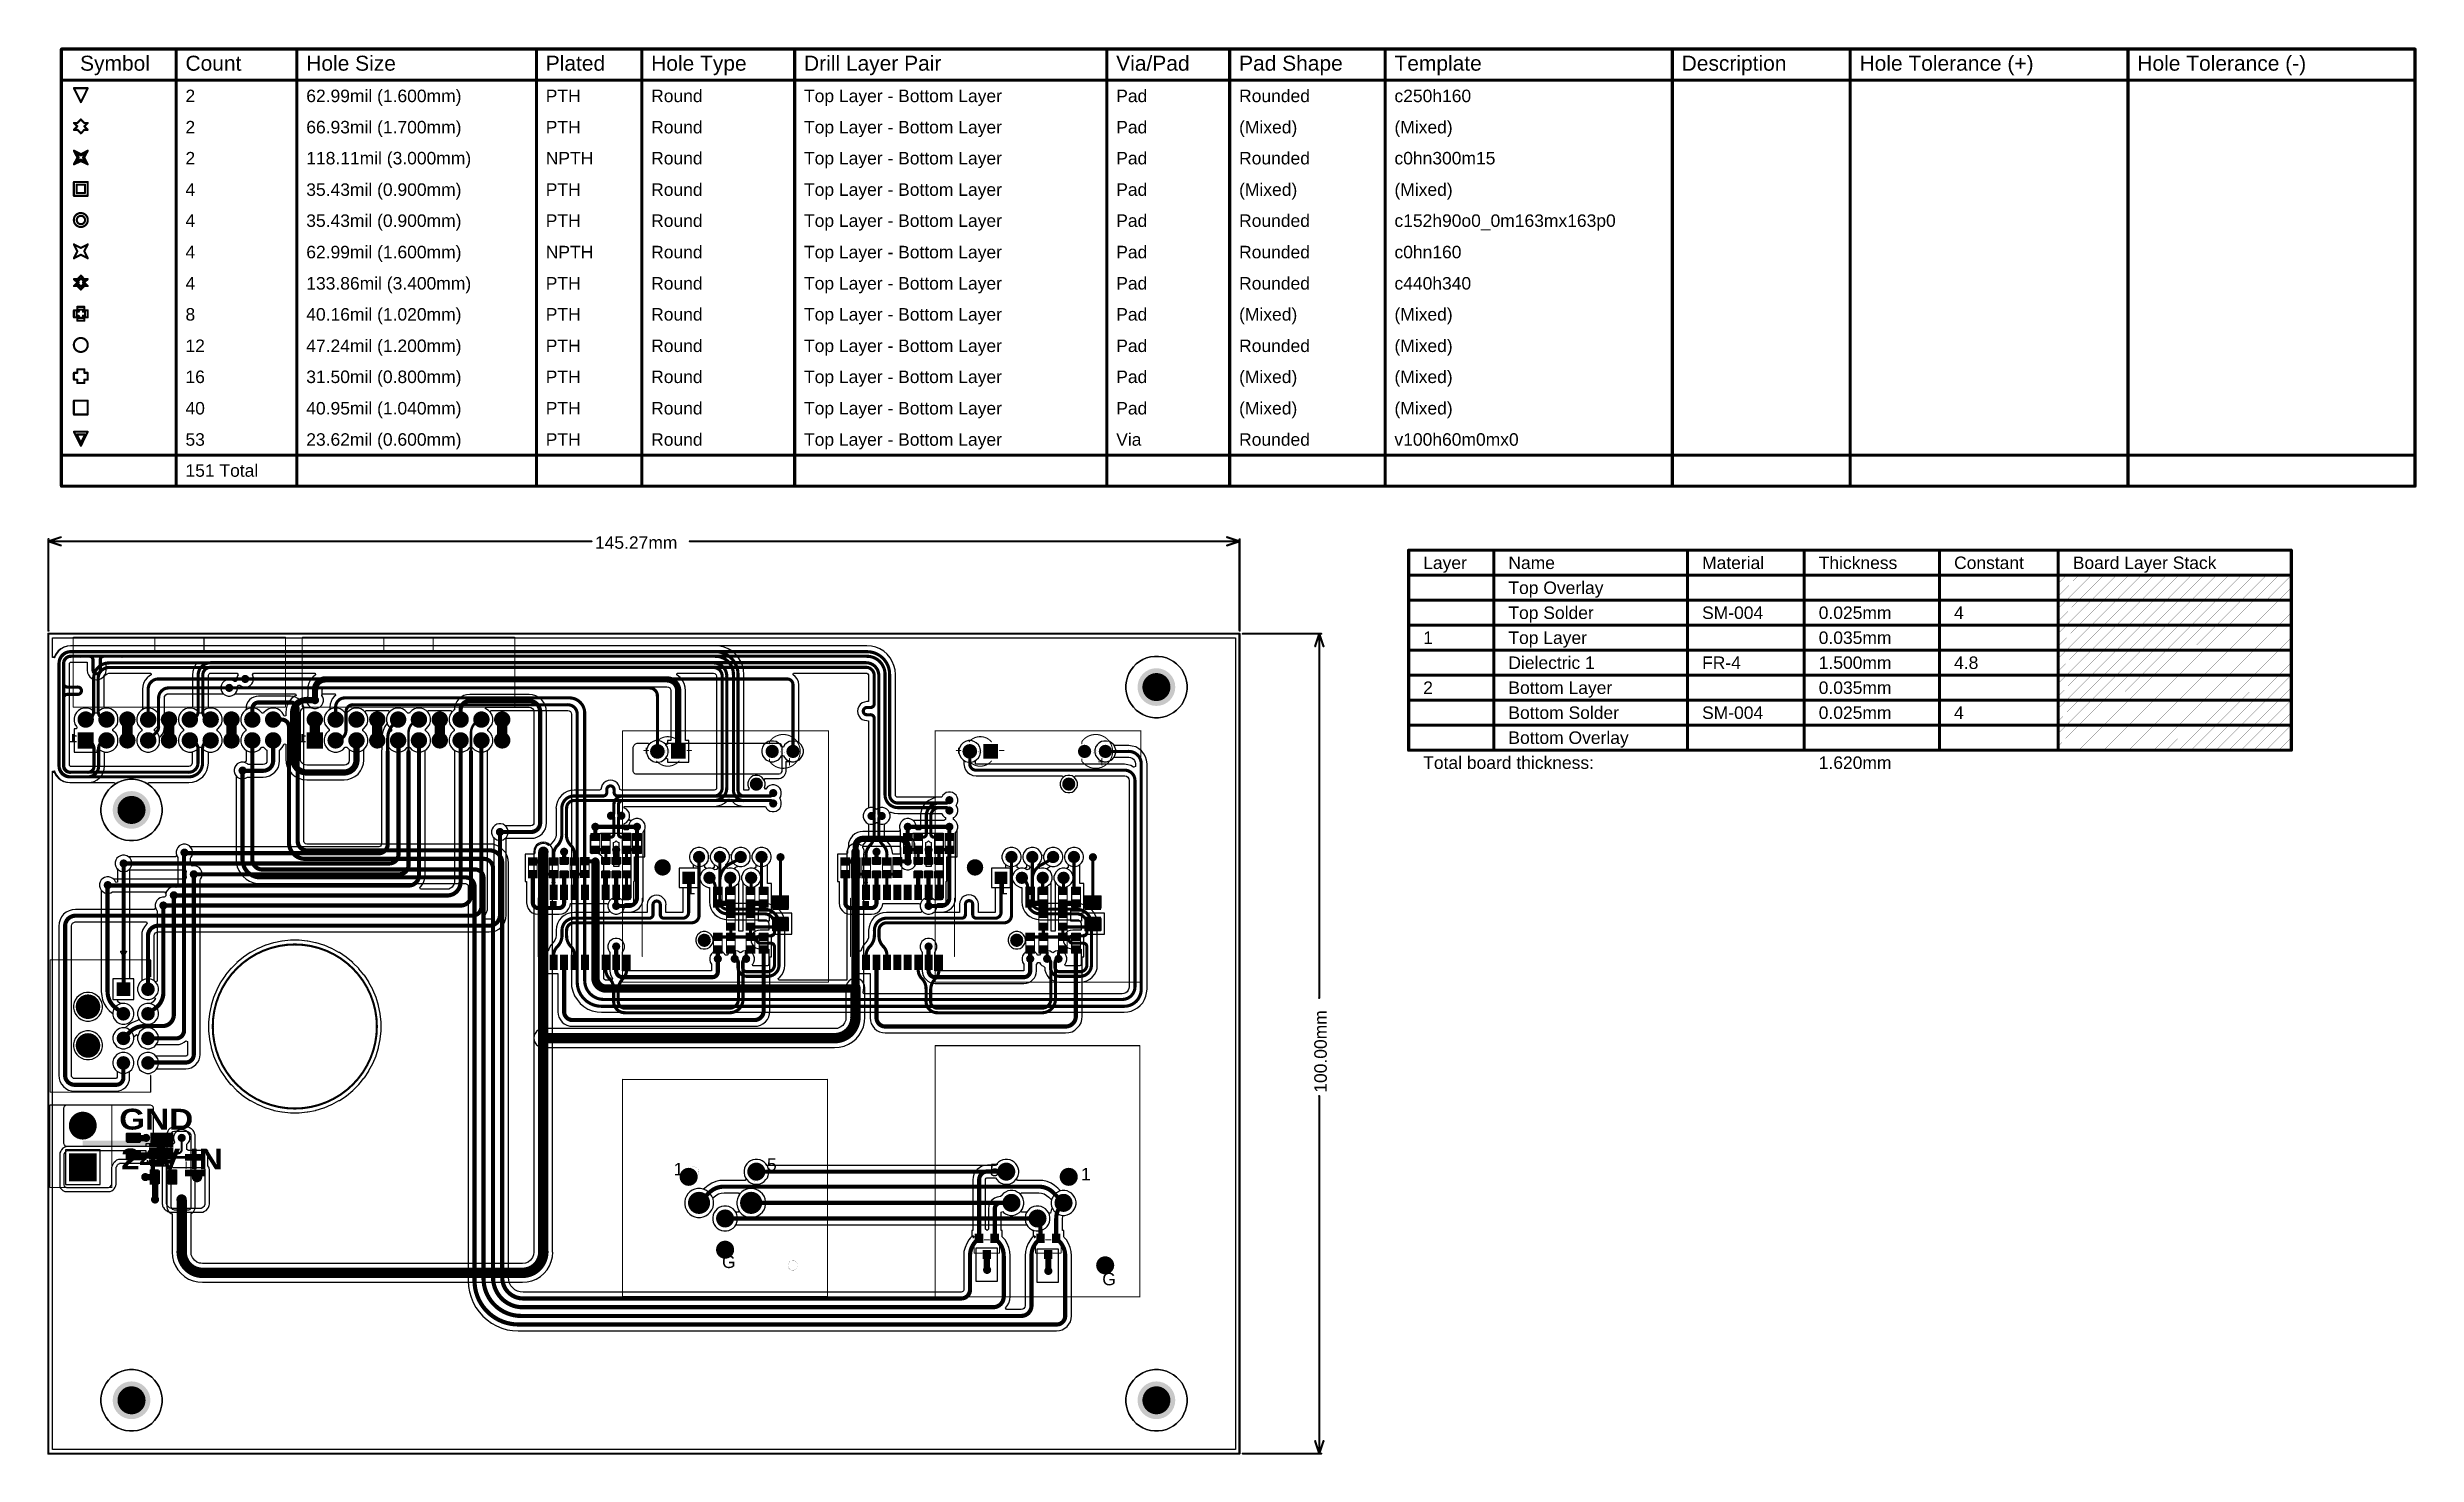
# Model space of a CAD drawing. Header units: inches. Extents: x 0 to 11.4, y 0 to 6.8.
import ezdxf

# ---------------------------------------------------------------- set-up
doc = ezdxf.new("R2010")
doc.units = ezdxf.units.IN
doc.header["$MEASUREMENT"] = 0
for name, color, linetype in [('Board Outline', 216, 'Continuous'), ('Bottom Layer', 5, 'Continuous'), ('Bottom Overlay', 54, 'Continuous'), ('Bottom Paste', 16, 'Continuous'), ('Bottom Solder', 6, 'Continuous'), ('Dimension', 6, 'Continuous'), ('Drill Drawing', 1, 'Continuous'), ('Fabrication', 76, 'Continuous'), ('Multi-Layer', 9, 'Continuous'), ('Pad Holes', 156, 'Continuous'), ('Top Layer', 1, 'Continuous'), ('Top Overlay', 2, 'Continuous'), ('Top Solder', 216, 'Continuous'), ('Via Holes', 16, 'Continuous')]:
    doc.layers.add(name, color=color, linetype=linetype)
doc.styles.add('Arial', font='', dxfattribs={"height": 0.2})
doc.styles.add('Arial Black_Bold', font='', dxfattribs={"height": 0.2})
doc.styles.add('Courier New_Bold', font='', dxfattribs={"height": 0.2})
doc.styles.get('Arial').set_extended_font_data('Arial')
doc.styles.get('Arial Black_Bold').set_extended_font_data('Arial Black', bold=True)
doc.styles.get('Courier New_Bold').set_extended_font_data('Courier New', bold=True)

msp = doc.modelspace()

# ---------------------------------------------------------------- texts
at = {"layer": 'Dimension', "style": 'Arial'}
msp.add_text('145.27mm', height=0.06, dxfattribs=at).set_placement((2.624, 4.345))
msp.add_text('100.00mm', height=0.06, rotation=90, dxfattribs=at).set_placement((6.138, 1.733))
at = {"layer": 'Drill Drawing', "style": 'Arial'}
for s, height, p in [('Symbol', 0.072, (0.152, 6.641)), ('Count', 0.072, (0.658, 6.641)), ('Hole Size', 0.072, (1.238, 6.641)), ('Plated', 0.072, (2.388, 6.641)), ('Hole Type', 0.072, (2.894, 6.641)), ('Drill Layer Pair', 0.072, (3.628, 6.641)), ('Via/Pad', 0.072, (5.127, 6.641)), ('Pad Shape', 0.072, (5.717, 6.641)), ('Template', 0.072, (6.463, 6.641)), ('Description', 0.072, (7.842, 6.641)), ('Hole Tolerance (+)', 0.072, (8.696, 6.641)), ('Hole Tolerance (-)', 0.072, (10.03, 6.641)), ('2', 0.06, (0.658, 6.49)), ('62.99mil (1.600mm)', 0.06, (1.238, 6.49)), ('PTH', 0.06, (2.388, 6.49)), ('Round', 0.06, (2.894, 6.49)), ('Top Layer - Bottom Layer', 0.06, (3.628, 6.49)), ('Pad', 0.06, (5.127, 6.49)), ('Rounded', 0.06, (5.717, 6.49)), ('c250h160', 0.06, (6.463, 6.49)), ('2', 0.06, (0.658, 6.34)), ('66.93mil (1.700mm)', 0.06, (1.238, 6.34)), ('PTH', 0.06, (2.388, 6.34)), ('Round', 0.06, (2.894, 6.34)), ('Top Layer - Bottom Layer', 0.06, (3.628, 6.34)), ('Pad', 0.06, (5.127, 6.34)), ('(Mixed)', 0.06, (5.717, 6.34)), ('(Mixed)', 0.06, (6.463, 6.34)), ('2', 0.06, (0.658, 6.191)), ('118.11mil (3.000mm)', 0.06, (1.238, 6.191)), ('NPTH', 0.06, (2.388, 6.191)), ('Round', 0.06, (2.894, 6.191)), ('Top Layer - Bottom Layer', 0.06, (3.628, 6.191)), ('Pad', 0.06, (5.127, 6.191)), ('Rounded', 0.06, (5.717, 6.191)), ('c0hn300m15', 0.06, (6.463, 6.191)), ('4', 0.06, (0.658, 6.04)), ('35.43mil (0.900mm)', 0.06, (1.238, 6.04)), ('PTH', 0.06, (2.388, 6.04)), ('Round', 0.06, (2.894, 6.04)), ('Top Layer - Bottom Layer', 0.06, (3.628, 6.04)), ('Pad', 0.06, (5.127, 6.04)), ('(Mixed)', 0.06, (5.717, 6.04)), ('(Mixed)', 0.06, (6.463, 6.04)), ('4', 0.06, (0.658, 5.891)), ('35.43mil (0.900mm)', 0.06, (1.238, 5.891)), ('PTH', 0.06, (2.388, 5.891)), ('Round', 0.06, (2.894, 5.891)), ('Top Layer - Bottom Layer', 0.06, (3.628, 5.891)), ('Pad', 0.06, (5.127, 5.891)), ('Rounded', 0.06, (5.717, 5.891)), ('c152h90o0_0m163mx163p0', 0.06, (6.463, 5.891)), ('62.99mil (1.600mm)', 0.06, (1.238, 5.74)), ('Round', 0.06, (2.894, 5.74)), ('Pad', 0.06, (5.127, 5.74)), ('Rounded', 0.06, (5.717, 5.74)), ('c0hn160', 0.06, (6.463, 5.74)), ('4', 0.06, (0.658, 5.74)), ('NPTH', 0.06, (2.388, 5.74)), ('Top Layer - Bottom Layer', 0.06, (3.628, 5.74)), ('4', 0.06, (0.658, 5.59)), ('133.86mil (3.400mm)', 0.06, (1.238, 5.59)), ('PTH', 0.06, (2.388, 5.59)), ('Round', 0.06, (2.894, 5.59)), ('Top Layer - Bottom Layer', 0.06, (3.628, 5.59)), ('Pad', 0.06, (5.127, 5.59)), ('Rounded', 0.06, (5.717, 5.59)), ('c440h340', 0.06, (6.463, 5.59)), ('8', 0.06, (0.658, 5.441)), ('40.16mil (1.020mm)', 0.06, (1.238, 5.441)), ('PTH', 0.06, (2.388, 5.441)), ('Round', 0.06, (2.894, 5.441)), ('Top Layer - Bottom Layer', 0.06, (3.628, 5.441)), ('Pad', 0.06, (5.127, 5.441)), ('(Mixed)', 0.06, (5.717, 5.441)), ('(Mixed)', 0.06, (6.463, 5.441)), ('12', 0.06, (0.658, 5.29)), ('47.24mil (1.200mm)', 0.06, (1.238, 5.29)), ('PTH', 0.06, (2.388, 5.29)), ('Round', 0.06, (2.894, 5.29)), ('Top Layer - Bottom Layer', 0.06, (3.628, 5.29)), ('Pad', 0.06, (5.127, 5.29)), ('Rounded', 0.06, (5.717, 5.29)), ('(Mixed)', 0.06, (6.463, 5.29)), ('16', 0.06, (0.658, 5.141)), ('31.50mil (0.800mm)', 0.06, (1.238, 5.141)), ('PTH', 0.06, (2.388, 5.141)), ('Round', 0.06, (2.894, 5.141)), ('Top Layer - Bottom Layer', 0.06, (3.628, 5.141)), ('Pad', 0.06, (5.127, 5.141)), ('(Mixed)', 0.06, (5.717, 5.141)), ('(Mixed)', 0.06, (6.463, 5.141)), ('40', 0.06, (0.658, 4.99)), ('40.95mil (1.040mm)', 0.06, (1.238, 4.99)), ('PTH', 0.06, (2.388, 4.99)), ('Round', 0.06, (2.894, 4.99)), ('Top Layer - Bottom Layer', 0.06, (3.628, 4.99)), ('Pad', 0.06, (5.127, 4.99)), ('(Mixed)', 0.06, (5.717, 4.99)), ('(Mixed)', 0.06, (6.463, 4.99)), ('53', 0.06, (0.658, 4.84)), ('23.62mil (0.600mm)', 0.06, (1.238, 4.84)), ('PTH', 0.06, (2.388, 4.84)), ('Round', 0.06, (2.894, 4.84)), ('Top Layer - Bottom Layer', 0.06, (3.628, 4.84)), ('Via', 0.06, (5.127, 4.84)), ('Rounded', 0.06, (5.717, 4.84)), ('v100h60m0mx0', 0.06, (6.463, 4.84)), ('151 Total', 0.06, (0.658, 4.691))]:
    msp.add_text(s, height=height, dxfattribs=at).set_placement(p)
at = {"layer": 'Fabrication', "style": 'Arial'}
for s, p in [('Layer', (6.601, 4.248)), ('Name', (7.01, 4.248)), ('Material', (7.94, 4.248)), ('Thickness', (8.5, 4.248)), ('Constant', (9.15, 4.248)), ('Board Layer Stack', (9.72, 4.248)), ('Top Overlay', (7.01, 4.128)), ('Top Solder', (7.01, 4.008)), ('SM-004', (7.94, 4.008)), ('0.025mm', (8.5, 4.008)), ('4', (9.15, 4.008)), ('1', (6.601, 3.888)), ('Top Layer', (7.01, 3.888)), ('0.035mm', (8.5, 3.888)), ('Dielectric 1', (7.01, 3.768)), ('FR-4', (7.94, 3.768)), ('1.500mm', (8.5, 3.768)), ('4.8', (9.15, 3.768)), ('2', (6.601, 3.648)), ('Bottom Layer', (7.01, 3.648)), ('0.035mm', (8.5, 3.648)), ('Bottom Solder', (7.01, 3.528)), ('SM-004', (7.94, 3.528)), ('0.025mm', (8.5, 3.528)), ('4', (9.15, 3.528)), ('Bottom Overlay', (7.01, 3.408)), ('Total board thickness:', (6.601, 3.288)), ('1.620mm', (8.5, 3.288))]:
    msp.add_text(s, height=0.06, dxfattribs=at).set_placement(p)
at = {"layer": 'Top Overlay', "style": 'Arial Black_Bold'}
for s, p in [('GND', (0.34, 1.556)), ('24V IN', (0.349, 1.365))]:
    msp.add_text(s, height=0.1, dxfattribs=at).set_placement(p)

# ---------------------------------------------------------------- blocks, each defined once
blk = doc.blocks.new('691137710002_1')
at = {"layer": 'Bottom Layer'}
blk.add_hatch(color=5, dxfattribs=at).paths.add_polyline_path([(-0.037, 0.063), (-0.037, -0.063), (-0.163, -0.063), (-0.163, 0.063)])
h = blk.add_hatch(color=5, dxfattribs=at)
edge = h.paths.add_edge_path()
edge.add_arc((0.1, 0), 0.063, 0, 360)
at = {"layer": 'Bottom Solder'}
blk.add_hatch(color=6, dxfattribs=at).paths.add_polyline_path([(-0.033, 0.067), (-0.033, -0.067), (-0.167, -0.067), (-0.167, 0.067)])
h = blk.add_hatch(color=6, dxfattribs=at)
edge = h.paths.add_edge_path()
edge.add_arc((0.1, 0), 0.067, 0, 360)
at = {"layer": 'Multi-Layer'}
blk.add_hatch(color=9, dxfattribs=at).paths.add_polyline_path([(-0.037, 0.063), (-0.037, -0.063), (-0.163, -0.063), (-0.163, 0.063)])
h = blk.add_hatch(color=9, dxfattribs=at)
edge = h.paths.add_edge_path()
edge.add_arc((0.1, 0), 0.063, 0, 360)
at = {"layer": 'Pad Holes'}
h = blk.add_hatch(color=7, dxfattribs=at)
edge = h.paths.add_edge_path()
edge.add_arc((-0.1, 0), 0.0335, 0, 360)
h = blk.add_hatch(color=7, dxfattribs=at)
edge = h.paths.add_edge_path()
edge.add_arc((0.1, 0), 0.0335, 0, 360)
at = {"layer": 'Top Layer'}
blk.add_hatch(color=1, dxfattribs=at).paths.add_polyline_path([(-0.037, 0.063), (-0.037, -0.063), (-0.163, -0.063), (-0.163, 0.063)])
h = blk.add_hatch(color=1, dxfattribs=at)
edge = h.paths.add_edge_path()
edge.add_arc((0.1, 0), 0.063, 0, 360)
at = {"layer": 'Top Solder'}
blk.add_hatch(color=216, dxfattribs=at).paths.add_polyline_path([(-0.033, 0.067), (-0.033, -0.067), (-0.167, -0.067), (-0.167, 0.067)])
h = blk.add_hatch(color=216, dxfattribs=at)
edge = h.paths.add_edge_path()
edge.add_arc((0.1, 0), 0.067, 0, 360)
at = {"layer": 'Top Overlay', "const_width": 0.005}
for points in [[(-0.197, 0.158), (-0.197, -0.14)], [(-0.197, 0.158), (0.199, 0.158)], [(0.199, 0.158), (0.199, -0.14)], [(-0.197, -0.14), (0.199, -0.14)]]:
    blk.add_lwpolyline(points, dxfattribs=at)
at = {"layer": 'Top Overlay', "const_width": 0.0025}
for points in [[(-0.198, 0.158, 1), (-0.196, 0.158, 1)], [(-0.198, 0.158, 1), (-0.196, 0.158, 1)], [(0.198, 0.158, 1), (0.2, 0.158, 1)], [(0.198, 0.158, 1), (0.2, 0.158, 1)], [(-0.198, -0.14, 1), (-0.196, -0.14, 1)], [(-0.198, -0.14, 1), (-0.196, -0.14, 1)], [(0.198, -0.14, 1), (0.2, -0.14, 1)], [(0.198, -0.14, 1), (0.2, -0.14, 1)]]:
    blk.add_lwpolyline(points, format="xyb", close=True, dxfattribs=at)
blk = doc.blocks.new('H1102NLT_B_2')
at = {"layer": 'Bottom Layer'}
for points in [[(-0.201, 0.19), (-0.135, 0.19), (-0.135, 0.16), (-0.201, 0.16)], [(-0.201, 0.14), (-0.135, 0.14), (-0.135, 0.11), (-0.201, 0.11)], [(0.201, 0.16), (0.135, 0.16), (0.135, 0.19), (0.201, 0.19)], [(0.201, 0.11), (0.135, 0.11), (0.135, 0.14), (0.201, 0.14)], [(-0.201, 0.09), (-0.135, 0.09), (-0.135, 0.06), (-0.201, 0.06)], [(-0.201, 0.04), (-0.135, 0.04), (-0.135, 0.01), (-0.201, 0.01)], [(0.201, 0.06), (0.135, 0.06), (0.135, 0.09), (0.201, 0.09)], [(0.201, 0.01), (0.135, 0.01), (0.135, 0.04), (0.201, 0.04)], [(-0.201, -0.01), (-0.135, -0.01), (-0.135, -0.04), (-0.201, -0.04)], [(-0.201, -0.06), (-0.135, -0.06), (-0.135, -0.09), (-0.201, -0.09)], [(-0.201, -0.11), (-0.135, -0.11), (-0.135, -0.14), (-0.201, -0.14)], [(0.201, -0.04), (0.135, -0.04), (0.135, -0.01), (0.201, -0.01)], [(0.201, -0.09), (0.135, -0.09), (0.135, -0.06), (0.201, -0.06)], [(0.201, -0.14), (0.135, -0.14), (0.135, -0.11), (0.201, -0.11)], [(-0.201, -0.16), (-0.135, -0.16), (-0.135, -0.19), (-0.201, -0.19)], [(0.201, -0.19), (0.135, -0.19), (0.135, -0.16), (0.201, -0.16)]]:
    blk.add_hatch(color=5, dxfattribs=at).paths.add_polyline_path(points)
at = {"layer": 'Bottom Overlay'}
blk.add_hatch(color=54, dxfattribs=at).paths.add_polyline_path([(-0.127, -0.193), (-0.095, -0.193), (-0.095, -0.161), (-0.127, -0.161)])
at = {"layer": 'Bottom Paste'}
for points in [[(-0.201, 0.19), (-0.135, 0.19), (-0.135, 0.16), (-0.201, 0.16)], [(-0.201, 0.14), (-0.135, 0.14), (-0.135, 0.11), (-0.201, 0.11)], [(0.201, 0.16), (0.135, 0.16), (0.135, 0.19), (0.201, 0.19)], [(0.201, 0.11), (0.135, 0.11), (0.135, 0.14), (0.201, 0.14)], [(-0.201, 0.09), (-0.135, 0.09), (-0.135, 0.06), (-0.201, 0.06)], [(-0.201, 0.04), (-0.135, 0.04), (-0.135, 0.01), (-0.201, 0.01)], [(0.201, 0.06), (0.135, 0.06), (0.135, 0.09), (0.201, 0.09)], [(0.201, 0.01), (0.135, 0.01), (0.135, 0.04), (0.201, 0.04)], [(-0.201, -0.01), (-0.135, -0.01), (-0.135, -0.04), (-0.201, -0.04)], [(-0.201, -0.06), (-0.135, -0.06), (-0.135, -0.09), (-0.201, -0.09)], [(-0.201, -0.11), (-0.135, -0.11), (-0.135, -0.14), (-0.201, -0.14)], [(0.201, -0.04), (0.135, -0.04), (0.135, -0.01), (0.201, -0.01)], [(0.201, -0.09), (0.135, -0.09), (0.135, -0.06), (0.201, -0.06)], [(0.201, -0.14), (0.135, -0.14), (0.135, -0.11), (0.201, -0.11)], [(-0.201, -0.16), (-0.135, -0.16), (-0.135, -0.19), (-0.201, -0.19)], [(0.201, -0.19), (0.135, -0.19), (0.135, -0.16), (0.201, -0.16)]]:
    blk.add_hatch(color=16, dxfattribs=at).paths.add_polyline_path(points)
at = {"layer": 'Bottom Solder'}
for points in [[(-0.205, 0.194), (-0.131, 0.194), (-0.131, 0.156), (-0.205, 0.156)], [(-0.205, 0.144), (-0.131, 0.144), (-0.131, 0.106), (-0.205, 0.106)], [(0.205, 0.156), (0.131, 0.156), (0.131, 0.194), (0.205, 0.194)], [(0.205, 0.106), (0.131, 0.106), (0.131, 0.144), (0.205, 0.144)], [(-0.205, 0.094), (-0.131, 0.094), (-0.131, 0.056), (-0.205, 0.056)], [(-0.205, 0.044), (-0.131, 0.044), (-0.131, 0.006), (-0.205, 0.006)], [(0.205, 0.056), (0.131, 0.056), (0.131, 0.094), (0.205, 0.094)], [(0.205, 0.006), (0.131, 0.006), (0.131, 0.044), (0.205, 0.044)], [(-0.205, -0.006), (-0.131, -0.006), (-0.131, -0.044), (-0.205, -0.044)], [(-0.205, -0.056), (-0.131, -0.056), (-0.131, -0.094), (-0.205, -0.094)], [(-0.205, -0.106), (-0.131, -0.106), (-0.131, -0.144), (-0.205, -0.144)], [(0.205, -0.044), (0.131, -0.044), (0.131, -0.006), (0.205, -0.006)], [(0.205, -0.094), (0.131, -0.094), (0.131, -0.056), (0.205, -0.056)], [(0.205, -0.144), (0.131, -0.144), (0.131, -0.106), (0.205, -0.106)], [(-0.205, -0.156), (-0.131, -0.156), (-0.131, -0.194), (-0.205, -0.194)], [(0.205, -0.194), (0.131, -0.194), (0.131, -0.156), (0.205, -0.156)]]:
    blk.add_hatch(color=6, dxfattribs=at).paths.add_polyline_path(points)
at = {"layer": 'Bottom Overlay'}
for points, const_width in [([(0.14, 0.25), (-0.14, 0.25)], 0.005), ([(-0.211, -0.176), (-0.216, -0.171)], 0.01), ([(-0.216, -0.181), (-0.216, -0.171)], 0.01), ([(-0.216, -0.181), (-0.211, -0.176)], 0.01), ([(0.14, -0.25), (-0.14, -0.25)], 0.005)]:
    blk.add_lwpolyline(points, dxfattribs=dict(at, const_width=const_width))
for points, const_width in [([(-0.141, 0.25, 1), (-0.139, 0.25, 1)], 0.0025), ([(0.139, 0.25, 1), (0.141, 0.25, 1)], 0.0025), ([(-0.218, -0.171, 1), (-0.213, -0.171, 1)], 0.005), ([(-0.218, -0.171, 1), (-0.213, -0.171, 1)], 0.005), ([(-0.218, -0.181, 1), (-0.213, -0.181, 1)], 0.005), ([(-0.218, -0.181, 1), (-0.213, -0.181, 1)], 0.005), ([(-0.213, -0.176, 1), (-0.208, -0.176, 1)], 0.005), ([(-0.213, -0.176, 1), (-0.208, -0.176, 1)], 0.005), ([(-0.141, -0.25, 1), (-0.139, -0.25, 1)], 0.0025), ([(0.139, -0.25, 1), (0.141, -0.25, 1)], 0.0025)]:
    blk.add_lwpolyline(points, format="xyb", close=True, dxfattribs=dict(at, const_width=const_width))
blk = doc.blocks.new('H1102NLT_B_3')
at = {"layer": 'Bottom Layer'}
for points in [[(-0.201, 0.19), (-0.135, 0.19), (-0.135, 0.16), (-0.201, 0.16)], [(-0.201, 0.14), (-0.135, 0.14), (-0.135, 0.11), (-0.201, 0.11)], [(0.201, 0.16), (0.135, 0.16), (0.135, 0.19), (0.201, 0.19)], [(0.201, 0.11), (0.135, 0.11), (0.135, 0.14), (0.201, 0.14)], [(-0.201, 0.09), (-0.135, 0.09), (-0.135, 0.06), (-0.201, 0.06)], [(-0.201, 0.04), (-0.135, 0.04), (-0.135, 0.01), (-0.201, 0.01)], [(0.201, 0.06), (0.135, 0.06), (0.135, 0.09), (0.201, 0.09)], [(0.201, 0.01), (0.135, 0.01), (0.135, 0.04), (0.201, 0.04)], [(-0.201, -0.01), (-0.135, -0.01), (-0.135, -0.04), (-0.201, -0.04)], [(-0.201, -0.06), (-0.135, -0.06), (-0.135, -0.09), (-0.201, -0.09)], [(-0.201, -0.11), (-0.135, -0.11), (-0.135, -0.14), (-0.201, -0.14)], [(0.201, -0.04), (0.135, -0.04), (0.135, -0.01), (0.201, -0.01)], [(0.201, -0.09), (0.135, -0.09), (0.135, -0.06), (0.201, -0.06)], [(0.201, -0.14), (0.135, -0.14), (0.135, -0.11), (0.201, -0.11)], [(-0.201, -0.16), (-0.135, -0.16), (-0.135, -0.19), (-0.201, -0.19)], [(0.201, -0.19), (0.135, -0.19), (0.135, -0.16), (0.201, -0.16)]]:
    blk.add_hatch(color=5, dxfattribs=at).paths.add_polyline_path(points)
at = {"layer": 'Bottom Overlay'}
blk.add_hatch(color=54, dxfattribs=at).paths.add_polyline_path([(-0.127, -0.193), (-0.095, -0.193), (-0.095, -0.161), (-0.127, -0.161)])
at = {"layer": 'Bottom Paste'}
for points in [[(-0.201, 0.19), (-0.135, 0.19), (-0.135, 0.16), (-0.201, 0.16)], [(-0.201, 0.14), (-0.135, 0.14), (-0.135, 0.11), (-0.201, 0.11)], [(0.201, 0.16), (0.135, 0.16), (0.135, 0.19), (0.201, 0.19)], [(0.201, 0.11), (0.135, 0.11), (0.135, 0.14), (0.201, 0.14)], [(-0.201, 0.09), (-0.135, 0.09), (-0.135, 0.06), (-0.201, 0.06)], [(-0.201, 0.04), (-0.135, 0.04), (-0.135, 0.01), (-0.201, 0.01)], [(0.201, 0.06), (0.135, 0.06), (0.135, 0.09), (0.201, 0.09)], [(0.201, 0.01), (0.135, 0.01), (0.135, 0.04), (0.201, 0.04)], [(-0.201, -0.01), (-0.135, -0.01), (-0.135, -0.04), (-0.201, -0.04)], [(-0.201, -0.06), (-0.135, -0.06), (-0.135, -0.09), (-0.201, -0.09)], [(-0.201, -0.11), (-0.135, -0.11), (-0.135, -0.14), (-0.201, -0.14)], [(0.201, -0.04), (0.135, -0.04), (0.135, -0.01), (0.201, -0.01)], [(0.201, -0.09), (0.135, -0.09), (0.135, -0.06), (0.201, -0.06)], [(0.201, -0.14), (0.135, -0.14), (0.135, -0.11), (0.201, -0.11)], [(-0.201, -0.16), (-0.135, -0.16), (-0.135, -0.19), (-0.201, -0.19)], [(0.201, -0.19), (0.135, -0.19), (0.135, -0.16), (0.201, -0.16)]]:
    blk.add_hatch(color=16, dxfattribs=at).paths.add_polyline_path(points)
at = {"layer": 'Bottom Solder'}
for points in [[(-0.205, 0.194), (-0.131, 0.194), (-0.131, 0.156), (-0.205, 0.156)], [(-0.205, 0.144), (-0.131, 0.144), (-0.131, 0.106), (-0.205, 0.106)], [(0.205, 0.156), (0.131, 0.156), (0.131, 0.194), (0.205, 0.194)], [(0.205, 0.106), (0.131, 0.106), (0.131, 0.144), (0.205, 0.144)], [(-0.205, 0.094), (-0.131, 0.094), (-0.131, 0.056), (-0.205, 0.056)], [(-0.205, 0.044), (-0.131, 0.044), (-0.131, 0.006), (-0.205, 0.006)], [(0.205, 0.056), (0.131, 0.056), (0.131, 0.094), (0.205, 0.094)], [(0.205, 0.006), (0.131, 0.006), (0.131, 0.044), (0.205, 0.044)], [(-0.205, -0.006), (-0.131, -0.006), (-0.131, -0.044), (-0.205, -0.044)], [(-0.205, -0.056), (-0.131, -0.056), (-0.131, -0.094), (-0.205, -0.094)], [(-0.205, -0.106), (-0.131, -0.106), (-0.131, -0.144), (-0.205, -0.144)], [(0.205, -0.044), (0.131, -0.044), (0.131, -0.006), (0.205, -0.006)], [(0.205, -0.094), (0.131, -0.094), (0.131, -0.056), (0.205, -0.056)], [(0.205, -0.144), (0.131, -0.144), (0.131, -0.106), (0.205, -0.106)], [(-0.205, -0.156), (-0.131, -0.156), (-0.131, -0.194), (-0.205, -0.194)], [(0.205, -0.194), (0.131, -0.194), (0.131, -0.156), (0.205, -0.156)]]:
    blk.add_hatch(color=6, dxfattribs=at).paths.add_polyline_path(points)
at = {"layer": 'Bottom Overlay'}
for points, const_width in [([(0.14, 0.25), (-0.14, 0.25)], 0.005), ([(-0.211, -0.176), (-0.216, -0.171)], 0.01), ([(-0.216, -0.181), (-0.216, -0.171)], 0.01), ([(-0.216, -0.181), (-0.211, -0.176)], 0.01), ([(0.14, -0.25), (-0.14, -0.25)], 0.005)]:
    blk.add_lwpolyline(points, dxfattribs=dict(at, const_width=const_width))
for points, const_width in [([(-0.141, 0.25, 1), (-0.139, 0.25, 1)], 0.0025), ([(0.139, 0.25, 1), (0.141, 0.25, 1)], 0.0025), ([(-0.218, -0.171, 1), (-0.213, -0.171, 1)], 0.005), ([(-0.218, -0.171, 1), (-0.213, -0.171, 1)], 0.005), ([(-0.218, -0.181, 1), (-0.213, -0.181, 1)], 0.005), ([(-0.218, -0.181, 1), (-0.213, -0.181, 1)], 0.005), ([(-0.213, -0.176, 1), (-0.208, -0.176, 1)], 0.005), ([(-0.213, -0.176, 1), (-0.208, -0.176, 1)], 0.005), ([(-0.141, -0.25, 1), (-0.139, -0.25, 1)], 0.0025), ([(0.139, -0.25, 1), (0.141, -0.25, 1)], 0.0025)]:
    blk.add_lwpolyline(points, format="xyb", close=True, dxfattribs=dict(at, const_width=const_width))
blk = doc.blocks.new('R___0603_B_4')
at = {"layer": 'Bottom Layer'}
for points in [[(-0.045, -0.0175), (-0.045, 0.0175), (-0.015, 0.0175), (-0.015, -0.0175)], [(0.015, -0.0175), (0.015, 0.0175), (0.045, 0.0175), (0.045, -0.0175)]]:
    blk.add_hatch(color=5, dxfattribs=at).paths.add_polyline_path(points)
at = {"layer": 'Bottom Paste'}
for points in [[(-0.045, -0.0175), (-0.045, 0.0175), (-0.015, 0.0175), (-0.015, -0.0175)], [(0.015, -0.0175), (0.015, 0.0175), (0.045, 0.0175), (0.045, -0.0175)]]:
    blk.add_hatch(color=16, dxfattribs=at).paths.add_polyline_path(points)
at = {"layer": 'Bottom Solder'}
for points in [[(-0.049, -0.0215), (-0.049, 0.0215), (-0.011, 0.0215), (-0.011, -0.0215)], [(0.011, -0.0215), (0.011, 0.0215), (0.049, 0.0215), (0.049, -0.0215)]]:
    blk.add_hatch(color=6, dxfattribs=at).paths.add_polyline_path(points)
at = {"layer": 'Bottom Overlay', "const_width": 0.005}
for points in [[(-0.048, 0.021), (0.048, 0.021)], [(-0.048, 0.021), (-0.048, -0.021)], [(0.048, 0.021), (0.048, -0.021)], [(-0.048, -0.021), (0.048, -0.021)]]:
    blk.add_lwpolyline(points, dxfattribs=at)
at = {"layer": 'Bottom Overlay', "const_width": 0.0025}
for points in [[(-0.04925, 0.021, 1), (-0.04675, 0.021, 1)], [(-0.04925, 0.021, 1), (-0.04675, 0.021, 1)], [(0.04675, 0.021, 1), (0.04925, 0.021, 1)], [(0.04675, 0.021, 1), (0.04925, 0.021, 1)], [(-0.04925, -0.021, 1), (-0.04675, -0.021, 1)], [(-0.04925, -0.021, 1), (-0.04675, -0.021, 1)], [(0.04675, -0.021, 1), (0.04925, -0.021, 1)], [(0.04675, -0.021, 1), (0.04925, -0.021, 1)]]:
    blk.add_lwpolyline(points, format="xyb", close=True, dxfattribs=at)
blk = doc.blocks.new('R___0603_B_5')
at = {"layer": 'Bottom Layer'}
for points in [[(-0.045, -0.0175), (-0.045, 0.0175), (-0.015, 0.0175), (-0.015, -0.0175)], [(0.015, -0.0175), (0.015, 0.0175), (0.045, 0.0175), (0.045, -0.0175)]]:
    blk.add_hatch(color=5, dxfattribs=at).paths.add_polyline_path(points)
at = {"layer": 'Bottom Paste'}
for points in [[(-0.045, -0.0175), (-0.045, 0.0175), (-0.015, 0.0175), (-0.015, -0.0175)], [(0.015, -0.0175), (0.015, 0.0175), (0.045, 0.0175), (0.045, -0.0175)]]:
    blk.add_hatch(color=16, dxfattribs=at).paths.add_polyline_path(points)
at = {"layer": 'Bottom Solder'}
for points in [[(-0.049, -0.0215), (-0.049, 0.0215), (-0.011, 0.0215), (-0.011, -0.0215)], [(0.011, -0.0215), (0.011, 0.0215), (0.049, 0.0215), (0.049, -0.0215)]]:
    blk.add_hatch(color=6, dxfattribs=at).paths.add_polyline_path(points)
at = {"layer": 'Bottom Overlay', "const_width": 0.005}
for points in [[(0.048, 0.021), (-0.048, 0.021)], [(-0.048, -0.021), (-0.048, 0.021)], [(0.048, -0.021), (0.048, 0.021)], [(0.048, -0.021), (-0.048, -0.021)]]:
    blk.add_lwpolyline(points, dxfattribs=at)
at = {"layer": 'Bottom Overlay', "const_width": 0.0025}
for points in [[(-0.04925, 0.021, 1), (-0.04675, 0.021, 1)], [(-0.04925, 0.021, 1), (-0.04675, 0.021, 1)], [(0.04675, 0.021, 1), (0.04925, 0.021, 1)], [(0.04675, 0.021, 1), (0.04925, 0.021, 1)], [(-0.04925, -0.021, 1), (-0.04675, -0.021, 1)], [(-0.04925, -0.021, 1), (-0.04675, -0.021, 1)], [(0.04675, -0.021, 1), (0.04925, -0.021, 1)], [(0.04675, -0.021, 1), (0.04925, -0.021, 1)]]:
    blk.add_lwpolyline(points, format="xyb", close=True, dxfattribs=at)
blk = doc.blocks.new('R___0603_B_6')
at = {"layer": 'Bottom Layer'}
for points in [[(-0.045, -0.0175), (-0.045, 0.0175), (-0.015, 0.0175), (-0.015, -0.0175)], [(0.015, -0.0175), (0.015, 0.0175), (0.045, 0.0175), (0.045, -0.0175)]]:
    blk.add_hatch(color=5, dxfattribs=at).paths.add_polyline_path(points)
at = {"layer": 'Bottom Paste'}
for points in [[(-0.045, -0.0175), (-0.045, 0.0175), (-0.015, 0.0175), (-0.015, -0.0175)], [(0.015, -0.0175), (0.015, 0.0175), (0.045, 0.0175), (0.045, -0.0175)]]:
    blk.add_hatch(color=16, dxfattribs=at).paths.add_polyline_path(points)
at = {"layer": 'Bottom Solder'}
for points in [[(-0.049, -0.0215), (-0.049, 0.0215), (-0.011, 0.0215), (-0.011, -0.0215)], [(0.011, -0.0215), (0.011, 0.0215), (0.049, 0.0215), (0.049, -0.0215)]]:
    blk.add_hatch(color=6, dxfattribs=at).paths.add_polyline_path(points)
at = {"layer": 'Bottom Overlay', "const_width": 0.005}
for points in [[(-0.048, 0.021), (0.048, 0.021)], [(-0.048, 0.021), (-0.048, -0.021)], [(0.048, 0.021), (0.048, -0.021)], [(-0.048, -0.021), (0.048, -0.021)]]:
    blk.add_lwpolyline(points, dxfattribs=at)
at = {"layer": 'Bottom Overlay', "const_width": 0.0025}
for points in [[(-0.04925, 0.021, 1), (-0.04675, 0.021, 1)], [(-0.04925, 0.021, 1), (-0.04675, 0.021, 1)], [(0.04675, 0.021, 1), (0.04925, 0.021, 1)], [(0.04675, 0.021, 1), (0.04925, 0.021, 1)], [(-0.04925, -0.021, 1), (-0.04675, -0.021, 1)], [(-0.04925, -0.021, 1), (-0.04675, -0.021, 1)], [(0.04675, -0.021, 1), (0.04925, -0.021, 1)], [(0.04675, -0.021, 1), (0.04925, -0.021, 1)]]:
    blk.add_lwpolyline(points, format="xyb", close=True, dxfattribs=at)
blk = doc.blocks.new('R___0603_B_7')
at = {"layer": 'Bottom Layer'}
for points in [[(-0.045, -0.0175), (-0.045, 0.0175), (-0.015, 0.0175), (-0.015, -0.0175)], [(0.015, -0.0175), (0.015, 0.0175), (0.045, 0.0175), (0.045, -0.0175)]]:
    blk.add_hatch(color=5, dxfattribs=at).paths.add_polyline_path(points)
at = {"layer": 'Bottom Paste'}
for points in [[(-0.045, -0.0175), (-0.045, 0.0175), (-0.015, 0.0175), (-0.015, -0.0175)], [(0.015, -0.0175), (0.015, 0.0175), (0.045, 0.0175), (0.045, -0.0175)]]:
    blk.add_hatch(color=16, dxfattribs=at).paths.add_polyline_path(points)
at = {"layer": 'Bottom Solder'}
for points in [[(-0.049, -0.0215), (-0.049, 0.0215), (-0.011, 0.0215), (-0.011, -0.0215)], [(0.011, -0.0215), (0.011, 0.0215), (0.049, 0.0215), (0.049, -0.0215)]]:
    blk.add_hatch(color=6, dxfattribs=at).paths.add_polyline_path(points)
at = {"layer": 'Bottom Overlay', "const_width": 0.005}
for points in [[(-0.048, 0.021), (0.048, 0.021)], [(-0.048, 0.021), (-0.048, -0.021)], [(0.048, 0.021), (0.048, -0.021)], [(-0.048, -0.021), (0.048, -0.021)]]:
    blk.add_lwpolyline(points, dxfattribs=at)
at = {"layer": 'Bottom Overlay', "const_width": 0.0025}
for points in [[(-0.04925, 0.021, 1), (-0.04675, 0.021, 1)], [(-0.04925, 0.021, 1), (-0.04675, 0.021, 1)], [(0.04675, 0.021, 1), (0.04925, 0.021, 1)], [(0.04675, 0.021, 1), (0.04925, 0.021, 1)], [(-0.04925, -0.021, 1), (-0.04675, -0.021, 1)], [(-0.04925, -0.021, 1), (-0.04675, -0.021, 1)], [(0.04675, -0.021, 1), (0.04925, -0.021, 1)], [(0.04675, -0.021, 1), (0.04925, -0.021, 1)]]:
    blk.add_lwpolyline(points, format="xyb", close=True, dxfattribs=at)
blk = doc.blocks.new('R___0603_B_8')
at = {"layer": 'Bottom Layer'}
for points in [[(-0.045, -0.0175), (-0.045, 0.0175), (-0.015, 0.0175), (-0.015, -0.0175)], [(0.015, -0.0175), (0.015, 0.0175), (0.045, 0.0175), (0.045, -0.0175)]]:
    blk.add_hatch(color=5, dxfattribs=at).paths.add_polyline_path(points)
at = {"layer": 'Bottom Paste'}
for points in [[(-0.045, -0.0175), (-0.045, 0.0175), (-0.015, 0.0175), (-0.015, -0.0175)], [(0.015, -0.0175), (0.015, 0.0175), (0.045, 0.0175), (0.045, -0.0175)]]:
    blk.add_hatch(color=16, dxfattribs=at).paths.add_polyline_path(points)
at = {"layer": 'Bottom Solder'}
for points in [[(-0.049, -0.0215), (-0.049, 0.0215), (-0.011, 0.0215), (-0.011, -0.0215)], [(0.011, -0.0215), (0.011, 0.0215), (0.049, 0.0215), (0.049, -0.0215)]]:
    blk.add_hatch(color=6, dxfattribs=at).paths.add_polyline_path(points)
at = {"layer": 'Bottom Overlay', "const_width": 0.005}
for points in [[(0.048, 0.021), (-0.048, 0.021)], [(-0.048, -0.021), (-0.048, 0.021)], [(0.048, -0.021), (0.048, 0.021)], [(0.048, -0.021), (-0.048, -0.021)]]:
    blk.add_lwpolyline(points, dxfattribs=at)
at = {"layer": 'Bottom Overlay', "const_width": 0.0025}
for points in [[(-0.04925, 0.021, 1), (-0.04675, 0.021, 1)], [(-0.04925, 0.021, 1), (-0.04675, 0.021, 1)], [(0.04675, 0.021, 1), (0.04925, 0.021, 1)], [(0.04675, 0.021, 1), (0.04925, 0.021, 1)], [(-0.04925, -0.021, 1), (-0.04675, -0.021, 1)], [(-0.04925, -0.021, 1), (-0.04675, -0.021, 1)], [(0.04675, -0.021, 1), (0.04925, -0.021, 1)], [(0.04675, -0.021, 1), (0.04925, -0.021, 1)]]:
    blk.add_lwpolyline(points, format="xyb", close=True, dxfattribs=at)
blk = doc.blocks.new('R___0603_B_9')
at = {"layer": 'Bottom Layer'}
for points in [[(-0.045, -0.0175), (-0.045, 0.0175), (-0.015, 0.0175), (-0.015, -0.0175)], [(0.015, -0.0175), (0.015, 0.0175), (0.045, 0.0175), (0.045, -0.0175)]]:
    blk.add_hatch(color=5, dxfattribs=at).paths.add_polyline_path(points)
at = {"layer": 'Bottom Paste'}
for points in [[(-0.045, -0.0175), (-0.045, 0.0175), (-0.015, 0.0175), (-0.015, -0.0175)], [(0.015, -0.0175), (0.015, 0.0175), (0.045, 0.0175), (0.045, -0.0175)]]:
    blk.add_hatch(color=16, dxfattribs=at).paths.add_polyline_path(points)
at = {"layer": 'Bottom Solder'}
for points in [[(-0.049, -0.0215), (-0.049, 0.0215), (-0.011, 0.0215), (-0.011, -0.0215)], [(0.011, -0.0215), (0.011, 0.0215), (0.049, 0.0215), (0.049, -0.0215)]]:
    blk.add_hatch(color=6, dxfattribs=at).paths.add_polyline_path(points)
at = {"layer": 'Bottom Overlay', "const_width": 0.005}
for points in [[(0.048, 0.021), (-0.048, 0.021)], [(-0.048, -0.021), (-0.048, 0.021)], [(0.048, -0.021), (0.048, 0.021)], [(0.048, -0.021), (-0.048, -0.021)]]:
    blk.add_lwpolyline(points, dxfattribs=at)
at = {"layer": 'Bottom Overlay', "const_width": 0.0025}
for points in [[(-0.04925, 0.021, 1), (-0.04675, 0.021, 1)], [(-0.04925, 0.021, 1), (-0.04675, 0.021, 1)], [(0.04675, 0.021, 1), (0.04925, 0.021, 1)], [(0.04675, 0.021, 1), (0.04925, 0.021, 1)], [(-0.04925, -0.021, 1), (-0.04675, -0.021, 1)], [(-0.04925, -0.021, 1), (-0.04675, -0.021, 1)], [(0.04675, -0.021, 1), (0.04925, -0.021, 1)], [(0.04675, -0.021, 1), (0.04925, -0.021, 1)]]:
    blk.add_lwpolyline(points, format="xyb", close=True, dxfattribs=at)
blk = doc.blocks.new('R___0603_B_10')
at = {"layer": 'Bottom Layer'}
for points in [[(-0.045, -0.0175), (-0.045, 0.0175), (-0.015, 0.0175), (-0.015, -0.0175)], [(0.015, -0.0175), (0.015, 0.0175), (0.045, 0.0175), (0.045, -0.0175)]]:
    blk.add_hatch(color=5, dxfattribs=at).paths.add_polyline_path(points)
at = {"layer": 'Bottom Paste'}
for points in [[(-0.045, -0.0175), (-0.045, 0.0175), (-0.015, 0.0175), (-0.015, -0.0175)], [(0.015, -0.0175), (0.015, 0.0175), (0.045, 0.0175), (0.045, -0.0175)]]:
    blk.add_hatch(color=16, dxfattribs=at).paths.add_polyline_path(points)
at = {"layer": 'Bottom Solder'}
for points in [[(-0.049, -0.0215), (-0.049, 0.0215), (-0.011, 0.0215), (-0.011, -0.0215)], [(0.011, -0.0215), (0.011, 0.0215), (0.049, 0.0215), (0.049, -0.0215)]]:
    blk.add_hatch(color=6, dxfattribs=at).paths.add_polyline_path(points)
at = {"layer": 'Bottom Overlay', "const_width": 0.005}
for points in [[(0.048, 0.021), (-0.048, 0.021)], [(-0.048, -0.021), (-0.048, 0.021)], [(0.048, -0.021), (0.048, 0.021)], [(0.048, -0.021), (-0.048, -0.021)]]:
    blk.add_lwpolyline(points, dxfattribs=at)
at = {"layer": 'Bottom Overlay', "const_width": 0.0025}
for points in [[(-0.04925, 0.021, 1), (-0.04675, 0.021, 1)], [(-0.04925, 0.021, 1), (-0.04675, 0.021, 1)], [(0.04675, 0.021, 1), (0.04925, 0.021, 1)], [(0.04675, 0.021, 1), (0.04925, 0.021, 1)], [(-0.04925, -0.021, 1), (-0.04675, -0.021, 1)], [(-0.04925, -0.021, 1), (-0.04675, -0.021, 1)], [(0.04675, -0.021, 1), (0.04925, -0.021, 1)], [(0.04675, -0.021, 1), (0.04925, -0.021, 1)]]:
    blk.add_lwpolyline(points, format="xyb", close=True, dxfattribs=at)
blk = doc.blocks.new('R___0603_B_11')
at = {"layer": 'Bottom Layer'}
for points in [[(-0.045, -0.0175), (-0.045, 0.0175), (-0.015, 0.0175), (-0.015, -0.0175)], [(0.015, -0.0175), (0.015, 0.0175), (0.045, 0.0175), (0.045, -0.0175)]]:
    blk.add_hatch(color=5, dxfattribs=at).paths.add_polyline_path(points)
at = {"layer": 'Bottom Paste'}
for points in [[(-0.045, -0.0175), (-0.045, 0.0175), (-0.015, 0.0175), (-0.015, -0.0175)], [(0.015, -0.0175), (0.015, 0.0175), (0.045, 0.0175), (0.045, -0.0175)]]:
    blk.add_hatch(color=16, dxfattribs=at).paths.add_polyline_path(points)
at = {"layer": 'Bottom Solder'}
for points in [[(-0.049, -0.0215), (-0.049, 0.0215), (-0.011, 0.0215), (-0.011, -0.0215)], [(0.011, -0.0215), (0.011, 0.0215), (0.049, 0.0215), (0.049, -0.0215)]]:
    blk.add_hatch(color=6, dxfattribs=at).paths.add_polyline_path(points)
at = {"layer": 'Bottom Overlay', "const_width": 0.005}
for points in [[(0.048, 0.021), (-0.048, 0.021)], [(-0.048, -0.021), (-0.048, 0.021)], [(0.048, -0.021), (0.048, 0.021)], [(0.048, -0.021), (-0.048, -0.021)]]:
    blk.add_lwpolyline(points, dxfattribs=at)
at = {"layer": 'Bottom Overlay', "const_width": 0.0025}
for points in [[(-0.04925, 0.021, 1), (-0.04675, 0.021, 1)], [(-0.04925, 0.021, 1), (-0.04675, 0.021, 1)], [(0.04675, 0.021, 1), (0.04925, 0.021, 1)], [(0.04675, 0.021, 1), (0.04925, 0.021, 1)], [(-0.04925, -0.021, 1), (-0.04675, -0.021, 1)], [(-0.04925, -0.021, 1), (-0.04675, -0.021, 1)], [(0.04675, -0.021, 1), (0.04925, -0.021, 1)], [(0.04675, -0.021, 1), (0.04925, -0.021, 1)]]:
    blk.add_lwpolyline(points, format="xyb", close=True, dxfattribs=at)
blk = doc.blocks.new('R___0603_B_12')
at = {"layer": 'Bottom Layer'}
for points in [[(-0.045, -0.0175), (-0.045, 0.0175), (-0.015, 0.0175), (-0.015, -0.0175)], [(0.015, -0.0175), (0.015, 0.0175), (0.045, 0.0175), (0.045, -0.0175)]]:
    blk.add_hatch(color=5, dxfattribs=at).paths.add_polyline_path(points)
at = {"layer": 'Bottom Paste'}
for points in [[(-0.045, -0.0175), (-0.045, 0.0175), (-0.015, 0.0175), (-0.015, -0.0175)], [(0.015, -0.0175), (0.015, 0.0175), (0.045, 0.0175), (0.045, -0.0175)]]:
    blk.add_hatch(color=16, dxfattribs=at).paths.add_polyline_path(points)
at = {"layer": 'Bottom Solder'}
for points in [[(-0.049, -0.0215), (-0.049, 0.0215), (-0.011, 0.0215), (-0.011, -0.0215)], [(0.011, -0.0215), (0.011, 0.0215), (0.049, 0.0215), (0.049, -0.0215)]]:
    blk.add_hatch(color=6, dxfattribs=at).paths.add_polyline_path(points)
at = {"layer": 'Bottom Overlay', "const_width": 0.005}
for points in [[(0.048, 0.021), (-0.048, 0.021)], [(-0.048, -0.021), (-0.048, 0.021)], [(0.048, -0.021), (0.048, 0.021)], [(0.048, -0.021), (-0.048, -0.021)]]:
    blk.add_lwpolyline(points, dxfattribs=at)
at = {"layer": 'Bottom Overlay', "const_width": 0.0025}
for points in [[(-0.04925, 0.021, 1), (-0.04675, 0.021, 1)], [(-0.04925, 0.021, 1), (-0.04675, 0.021, 1)], [(0.04675, 0.021, 1), (0.04925, 0.021, 1)], [(0.04675, 0.021, 1), (0.04925, 0.021, 1)], [(-0.04925, -0.021, 1), (-0.04675, -0.021, 1)], [(-0.04925, -0.021, 1), (-0.04675, -0.021, 1)], [(0.04675, -0.021, 1), (0.04925, -0.021, 1)], [(0.04675, -0.021, 1), (0.04925, -0.021, 1)]]:
    blk.add_lwpolyline(points, format="xyb", close=True, dxfattribs=at)
blk = doc.blocks.new('R___0603_B_13')
at = {"layer": 'Bottom Layer'}
for points in [[(-0.045, -0.0175), (-0.045, 0.0175), (-0.015, 0.0175), (-0.015, -0.0175)], [(0.015, -0.0175), (0.015, 0.0175), (0.045, 0.0175), (0.045, -0.0175)]]:
    blk.add_hatch(color=5, dxfattribs=at).paths.add_polyline_path(points)
at = {"layer": 'Bottom Paste'}
for points in [[(-0.045, -0.0175), (-0.045, 0.0175), (-0.015, 0.0175), (-0.015, -0.0175)], [(0.015, -0.0175), (0.015, 0.0175), (0.045, 0.0175), (0.045, -0.0175)]]:
    blk.add_hatch(color=16, dxfattribs=at).paths.add_polyline_path(points)
at = {"layer": 'Bottom Solder'}
for points in [[(-0.049, -0.0215), (-0.049, 0.0215), (-0.011, 0.0215), (-0.011, -0.0215)], [(0.011, -0.0215), (0.011, 0.0215), (0.049, 0.0215), (0.049, -0.0215)]]:
    blk.add_hatch(color=6, dxfattribs=at).paths.add_polyline_path(points)
at = {"layer": 'Bottom Overlay', "const_width": 0.005}
for points in [[(0.048, 0.021), (-0.048, 0.021)], [(-0.048, -0.021), (-0.048, 0.021)], [(0.048, -0.021), (0.048, 0.021)], [(0.048, -0.021), (-0.048, -0.021)]]:
    blk.add_lwpolyline(points, dxfattribs=at)
at = {"layer": 'Bottom Overlay', "const_width": 0.0025}
for points in [[(-0.04925, 0.021, 1), (-0.04675, 0.021, 1)], [(-0.04925, 0.021, 1), (-0.04675, 0.021, 1)], [(0.04675, 0.021, 1), (0.04925, 0.021, 1)], [(0.04675, 0.021, 1), (0.04925, 0.021, 1)], [(-0.04925, -0.021, 1), (-0.04675, -0.021, 1)], [(-0.04925, -0.021, 1), (-0.04675, -0.021, 1)], [(0.04675, -0.021, 1), (0.04925, -0.021, 1)], [(0.04675, -0.021, 1), (0.04925, -0.021, 1)]]:
    blk.add_lwpolyline(points, format="xyb", close=True, dxfattribs=at)
blk = doc.blocks.new('R___0603_B_14')
at = {"layer": 'Bottom Layer'}
for points in [[(-0.045, -0.0175), (-0.045, 0.0175), (-0.015, 0.0175), (-0.015, -0.0175)], [(0.015, -0.0175), (0.015, 0.0175), (0.045, 0.0175), (0.045, -0.0175)]]:
    blk.add_hatch(color=5, dxfattribs=at).paths.add_polyline_path(points)
at = {"layer": 'Bottom Paste'}
for points in [[(-0.045, -0.0175), (-0.045, 0.0175), (-0.015, 0.0175), (-0.015, -0.0175)], [(0.015, -0.0175), (0.015, 0.0175), (0.045, 0.0175), (0.045, -0.0175)]]:
    blk.add_hatch(color=16, dxfattribs=at).paths.add_polyline_path(points)
at = {"layer": 'Bottom Solder'}
for points in [[(-0.049, -0.0215), (-0.049, 0.0215), (-0.011, 0.0215), (-0.011, -0.0215)], [(0.011, -0.0215), (0.011, 0.0215), (0.049, 0.0215), (0.049, -0.0215)]]:
    blk.add_hatch(color=6, dxfattribs=at).paths.add_polyline_path(points)
at = {"layer": 'Bottom Overlay', "const_width": 0.005}
for points in [[(0.048, 0.021), (-0.048, 0.021)], [(-0.048, -0.021), (-0.048, 0.021)], [(0.048, -0.021), (0.048, 0.021)], [(0.048, -0.021), (-0.048, -0.021)]]:
    blk.add_lwpolyline(points, dxfattribs=at)
at = {"layer": 'Bottom Overlay', "const_width": 0.0025}
for points in [[(-0.04925, 0.021, 1), (-0.04675, 0.021, 1)], [(-0.04925, 0.021, 1), (-0.04675, 0.021, 1)], [(0.04675, 0.021, 1), (0.04925, 0.021, 1)], [(0.04675, 0.021, 1), (0.04925, 0.021, 1)], [(-0.04925, -0.021, 1), (-0.04675, -0.021, 1)], [(-0.04925, -0.021, 1), (-0.04675, -0.021, 1)], [(0.04675, -0.021, 1), (0.04925, -0.021, 1)], [(0.04675, -0.021, 1), (0.04925, -0.021, 1)]]:
    blk.add_lwpolyline(points, format="xyb", close=True, dxfattribs=at)
blk = doc.blocks.new('R___0603_B_15')
at = {"layer": 'Bottom Layer'}
for points in [[(-0.045, -0.0175), (-0.045, 0.0175), (-0.015, 0.0175), (-0.015, -0.0175)], [(0.015, -0.0175), (0.015, 0.0175), (0.045, 0.0175), (0.045, -0.0175)]]:
    blk.add_hatch(color=5, dxfattribs=at).paths.add_polyline_path(points)
at = {"layer": 'Bottom Paste'}
for points in [[(-0.045, -0.0175), (-0.045, 0.0175), (-0.015, 0.0175), (-0.015, -0.0175)], [(0.015, -0.0175), (0.015, 0.0175), (0.045, 0.0175), (0.045, -0.0175)]]:
    blk.add_hatch(color=16, dxfattribs=at).paths.add_polyline_path(points)
at = {"layer": 'Bottom Solder'}
for points in [[(-0.049, -0.0215), (-0.049, 0.0215), (-0.011, 0.0215), (-0.011, -0.0215)], [(0.011, -0.0215), (0.011, 0.0215), (0.049, 0.0215), (0.049, -0.0215)]]:
    blk.add_hatch(color=6, dxfattribs=at).paths.add_polyline_path(points)
at = {"layer": 'Bottom Overlay', "const_width": 0.005}
for points in [[(0.048, 0.021), (-0.048, 0.021)], [(-0.048, -0.021), (-0.048, 0.021)], [(0.048, -0.021), (0.048, 0.021)], [(0.048, -0.021), (-0.048, -0.021)]]:
    blk.add_lwpolyline(points, dxfattribs=at)
at = {"layer": 'Bottom Overlay', "const_width": 0.0025}
for points in [[(-0.04925, 0.021, 1), (-0.04675, 0.021, 1)], [(-0.04925, 0.021, 1), (-0.04675, 0.021, 1)], [(0.04675, 0.021, 1), (0.04925, 0.021, 1)], [(0.04675, 0.021, 1), (0.04925, 0.021, 1)], [(-0.04925, -0.021, 1), (-0.04675, -0.021, 1)], [(-0.04925, -0.021, 1), (-0.04675, -0.021, 1)], [(0.04675, -0.021, 1), (0.04925, -0.021, 1)], [(0.04675, -0.021, 1), (0.04925, -0.021, 1)]]:
    blk.add_lwpolyline(points, format="xyb", close=True, dxfattribs=at)
blk = doc.blocks.new('R___0603_B_16')
at = {"layer": 'Bottom Layer'}
for points in [[(-0.045, -0.0175), (-0.045, 0.0175), (-0.015, 0.0175), (-0.015, -0.0175)], [(0.015, -0.0175), (0.015, 0.0175), (0.045, 0.0175), (0.045, -0.0175)]]:
    blk.add_hatch(color=5, dxfattribs=at).paths.add_polyline_path(points)
at = {"layer": 'Bottom Paste'}
for points in [[(-0.045, -0.0175), (-0.045, 0.0175), (-0.015, 0.0175), (-0.015, -0.0175)], [(0.015, -0.0175), (0.015, 0.0175), (0.045, 0.0175), (0.045, -0.0175)]]:
    blk.add_hatch(color=16, dxfattribs=at).paths.add_polyline_path(points)
at = {"layer": 'Bottom Solder'}
for points in [[(-0.049, -0.0215), (-0.049, 0.0215), (-0.011, 0.0215), (-0.011, -0.0215)], [(0.011, -0.0215), (0.011, 0.0215), (0.049, 0.0215), (0.049, -0.0215)]]:
    blk.add_hatch(color=6, dxfattribs=at).paths.add_polyline_path(points)
at = {"layer": 'Bottom Overlay', "const_width": 0.005}
for points in [[(0.048, 0.021), (-0.048, 0.021)], [(-0.048, -0.021), (-0.048, 0.021)], [(0.048, -0.021), (0.048, 0.021)], [(0.048, -0.021), (-0.048, -0.021)]]:
    blk.add_lwpolyline(points, dxfattribs=at)
at = {"layer": 'Bottom Overlay', "const_width": 0.0025}
for points in [[(-0.04925, 0.021, 1), (-0.04675, 0.021, 1)], [(-0.04925, 0.021, 1), (-0.04675, 0.021, 1)], [(0.04675, 0.021, 1), (0.04925, 0.021, 1)], [(0.04675, 0.021, 1), (0.04925, 0.021, 1)], [(-0.04925, -0.021, 1), (-0.04675, -0.021, 1)], [(-0.04925, -0.021, 1), (-0.04675, -0.021, 1)], [(0.04675, -0.021, 1), (0.04925, -0.021, 1)], [(0.04675, -0.021, 1), (0.04925, -0.021, 1)]]:
    blk.add_lwpolyline(points, format="xyb", close=True, dxfattribs=at)
blk = doc.blocks.new('R___0603_B_17')
at = {"layer": 'Bottom Layer'}
for points in [[(-0.045, -0.0175), (-0.045, 0.0175), (-0.015, 0.0175), (-0.015, -0.0175)], [(0.015, -0.0175), (0.015, 0.0175), (0.045, 0.0175), (0.045, -0.0175)]]:
    blk.add_hatch(color=5, dxfattribs=at).paths.add_polyline_path(points)
at = {"layer": 'Bottom Paste'}
for points in [[(-0.045, -0.0175), (-0.045, 0.0175), (-0.015, 0.0175), (-0.015, -0.0175)], [(0.015, -0.0175), (0.015, 0.0175), (0.045, 0.0175), (0.045, -0.0175)]]:
    blk.add_hatch(color=16, dxfattribs=at).paths.add_polyline_path(points)
at = {"layer": 'Bottom Solder'}
for points in [[(-0.049, -0.0215), (-0.049, 0.0215), (-0.011, 0.0215), (-0.011, -0.0215)], [(0.011, -0.0215), (0.011, 0.0215), (0.049, 0.0215), (0.049, -0.0215)]]:
    blk.add_hatch(color=6, dxfattribs=at).paths.add_polyline_path(points)
at = {"layer": 'Bottom Overlay', "const_width": 0.005}
for points in [[(0.048, 0.021), (-0.048, 0.021)], [(-0.048, -0.021), (-0.048, 0.021)], [(0.048, -0.021), (0.048, 0.021)], [(0.048, -0.021), (-0.048, -0.021)]]:
    blk.add_lwpolyline(points, dxfattribs=at)
at = {"layer": 'Bottom Overlay', "const_width": 0.0025}
for points in [[(-0.04925, 0.021, 1), (-0.04675, 0.021, 1)], [(-0.04925, 0.021, 1), (-0.04675, 0.021, 1)], [(0.04675, 0.021, 1), (0.04925, 0.021, 1)], [(0.04675, 0.021, 1), (0.04925, 0.021, 1)], [(-0.04925, -0.021, 1), (-0.04675, -0.021, 1)], [(-0.04925, -0.021, 1), (-0.04675, -0.021, 1)], [(0.04675, -0.021, 1), (0.04925, -0.021, 1)], [(0.04675, -0.021, 1), (0.04925, -0.021, 1)]]:
    blk.add_lwpolyline(points, format="xyb", close=True, dxfattribs=at)
blk = doc.blocks.new('R___0603_B_18')
at = {"layer": 'Bottom Layer'}
for points in [[(-0.045, -0.0175), (-0.045, 0.0175), (-0.015, 0.0175), (-0.015, -0.0175)], [(0.015, -0.0175), (0.015, 0.0175), (0.045, 0.0175), (0.045, -0.0175)]]:
    blk.add_hatch(color=5, dxfattribs=at).paths.add_polyline_path(points)
at = {"layer": 'Bottom Paste'}
for points in [[(-0.045, -0.0175), (-0.045, 0.0175), (-0.015, 0.0175), (-0.015, -0.0175)], [(0.015, -0.0175), (0.015, 0.0175), (0.045, 0.0175), (0.045, -0.0175)]]:
    blk.add_hatch(color=16, dxfattribs=at).paths.add_polyline_path(points)
at = {"layer": 'Bottom Solder'}
for points in [[(-0.049, -0.0215), (-0.049, 0.0215), (-0.011, 0.0215), (-0.011, -0.0215)], [(0.011, -0.0215), (0.011, 0.0215), (0.049, 0.0215), (0.049, -0.0215)]]:
    blk.add_hatch(color=6, dxfattribs=at).paths.add_polyline_path(points)
at = {"layer": 'Bottom Overlay', "const_width": 0.005}
for points in [[(0.048, 0.021), (-0.048, 0.021)], [(-0.048, -0.021), (-0.048, 0.021)], [(0.048, -0.021), (0.048, 0.021)], [(0.048, -0.021), (-0.048, -0.021)]]:
    blk.add_lwpolyline(points, dxfattribs=at)
at = {"layer": 'Bottom Overlay', "const_width": 0.0025}
for points in [[(-0.04925, 0.021, 1), (-0.04675, 0.021, 1)], [(-0.04925, 0.021, 1), (-0.04675, 0.021, 1)], [(0.04675, 0.021, 1), (0.04925, 0.021, 1)], [(0.04675, 0.021, 1), (0.04925, 0.021, 1)], [(-0.04925, -0.021, 1), (-0.04675, -0.021, 1)], [(-0.04925, -0.021, 1), (-0.04675, -0.021, 1)], [(0.04675, -0.021, 1), (0.04925, -0.021, 1)], [(0.04675, -0.021, 1), (0.04925, -0.021, 1)]]:
    blk.add_lwpolyline(points, format="xyb", close=True, dxfattribs=at)
blk = doc.blocks.new('R___0603_B_19')
at = {"layer": 'Bottom Layer'}
for points in [[(-0.045, -0.0175), (-0.045, 0.0175), (-0.015, 0.0175), (-0.015, -0.0175)], [(0.015, -0.0175), (0.015, 0.0175), (0.045, 0.0175), (0.045, -0.0175)]]:
    blk.add_hatch(color=5, dxfattribs=at).paths.add_polyline_path(points)
at = {"layer": 'Bottom Paste'}
for points in [[(-0.045, -0.0175), (-0.045, 0.0175), (-0.015, 0.0175), (-0.015, -0.0175)], [(0.015, -0.0175), (0.015, 0.0175), (0.045, 0.0175), (0.045, -0.0175)]]:
    blk.add_hatch(color=16, dxfattribs=at).paths.add_polyline_path(points)
at = {"layer": 'Bottom Solder'}
for points in [[(-0.049, -0.0215), (-0.049, 0.0215), (-0.011, 0.0215), (-0.011, -0.0215)], [(0.011, -0.0215), (0.011, 0.0215), (0.049, 0.0215), (0.049, -0.0215)]]:
    blk.add_hatch(color=6, dxfattribs=at).paths.add_polyline_path(points)
at = {"layer": 'Bottom Overlay', "const_width": 0.005}
for points in [[(0.048, 0.021), (-0.048, 0.021)], [(-0.048, -0.021), (-0.048, 0.021)], [(0.048, -0.021), (0.048, 0.021)], [(0.048, -0.021), (-0.048, -0.021)]]:
    blk.add_lwpolyline(points, dxfattribs=at)
at = {"layer": 'Bottom Overlay', "const_width": 0.0025}
for points in [[(-0.04925, 0.021, 1), (-0.04675, 0.021, 1)], [(-0.04925, 0.021, 1), (-0.04675, 0.021, 1)], [(0.04675, 0.021, 1), (0.04925, 0.021, 1)], [(0.04675, 0.021, 1), (0.04925, 0.021, 1)], [(-0.04925, -0.021, 1), (-0.04675, -0.021, 1)], [(-0.04925, -0.021, 1), (-0.04675, -0.021, 1)], [(0.04675, -0.021, 1), (0.04925, -0.021, 1)], [(0.04675, -0.021, 1), (0.04925, -0.021, 1)]]:
    blk.add_lwpolyline(points, format="xyb", close=True, dxfattribs=at)
blk = doc.blocks.new('R___0603_B_20')
at = {"layer": 'Bottom Layer'}
for points in [[(-0.045, -0.0175), (-0.045, 0.0175), (-0.015, 0.0175), (-0.015, -0.0175)], [(0.015, -0.0175), (0.015, 0.0175), (0.045, 0.0175), (0.045, -0.0175)]]:
    blk.add_hatch(color=5, dxfattribs=at).paths.add_polyline_path(points)
at = {"layer": 'Bottom Paste'}
for points in [[(-0.045, -0.0175), (-0.045, 0.0175), (-0.015, 0.0175), (-0.015, -0.0175)], [(0.015, -0.0175), (0.015, 0.0175), (0.045, 0.0175), (0.045, -0.0175)]]:
    blk.add_hatch(color=16, dxfattribs=at).paths.add_polyline_path(points)
at = {"layer": 'Bottom Solder'}
for points in [[(-0.049, -0.0215), (-0.049, 0.0215), (-0.011, 0.0215), (-0.011, -0.0215)], [(0.011, -0.0215), (0.011, 0.0215), (0.049, 0.0215), (0.049, -0.0215)]]:
    blk.add_hatch(color=6, dxfattribs=at).paths.add_polyline_path(points)
at = {"layer": 'Bottom Overlay', "const_width": 0.005}
for points in [[(0.048, 0.021), (-0.048, 0.021)], [(-0.048, -0.021), (-0.048, 0.021)], [(0.048, -0.021), (0.048, 0.021)], [(0.048, -0.021), (-0.048, -0.021)]]:
    blk.add_lwpolyline(points, dxfattribs=at)
at = {"layer": 'Bottom Overlay', "const_width": 0.0025}
for points in [[(-0.04925, 0.021, 1), (-0.04675, 0.021, 1)], [(-0.04925, 0.021, 1), (-0.04675, 0.021, 1)], [(0.04675, 0.021, 1), (0.04925, 0.021, 1)], [(0.04675, 0.021, 1), (0.04925, 0.021, 1)], [(-0.04925, -0.021, 1), (-0.04675, -0.021, 1)], [(-0.04925, -0.021, 1), (-0.04675, -0.021, 1)], [(0.04675, -0.021, 1), (0.04925, -0.021, 1)], [(0.04675, -0.021, 1), (0.04925, -0.021, 1)]]:
    blk.add_lwpolyline(points, format="xyb", close=True, dxfattribs=at)
blk = doc.blocks.new('R___0603_B_21')
at = {"layer": 'Bottom Layer'}
for points in [[(-0.045, -0.0175), (-0.045, 0.0175), (-0.015, 0.0175), (-0.015, -0.0175)], [(0.015, -0.0175), (0.015, 0.0175), (0.045, 0.0175), (0.045, -0.0175)]]:
    blk.add_hatch(color=5, dxfattribs=at).paths.add_polyline_path(points)
at = {"layer": 'Bottom Paste'}
for points in [[(-0.045, -0.0175), (-0.045, 0.0175), (-0.015, 0.0175), (-0.015, -0.0175)], [(0.015, -0.0175), (0.015, 0.0175), (0.045, 0.0175), (0.045, -0.0175)]]:
    blk.add_hatch(color=16, dxfattribs=at).paths.add_polyline_path(points)
at = {"layer": 'Bottom Solder'}
for points in [[(-0.049, -0.0215), (-0.049, 0.0215), (-0.011, 0.0215), (-0.011, -0.0215)], [(0.011, -0.0215), (0.011, 0.0215), (0.049, 0.0215), (0.049, -0.0215)]]:
    blk.add_hatch(color=6, dxfattribs=at).paths.add_polyline_path(points)
at = {"layer": 'Bottom Overlay', "const_width": 0.005}
for points in [[(0.048, 0.021), (-0.048, 0.021)], [(-0.048, -0.021), (-0.048, 0.021)], [(0.048, -0.021), (0.048, 0.021)], [(0.048, -0.021), (-0.048, -0.021)]]:
    blk.add_lwpolyline(points, dxfattribs=at)
at = {"layer": 'Bottom Overlay', "const_width": 0.0025}
for points in [[(-0.04925, 0.021, 1), (-0.04675, 0.021, 1)], [(-0.04925, 0.021, 1), (-0.04675, 0.021, 1)], [(0.04675, 0.021, 1), (0.04925, 0.021, 1)], [(0.04675, 0.021, 1), (0.04925, 0.021, 1)], [(-0.04925, -0.021, 1), (-0.04675, -0.021, 1)], [(-0.04925, -0.021, 1), (-0.04675, -0.021, 1)], [(0.04675, -0.021, 1), (0.04925, -0.021, 1)], [(0.04675, -0.021, 1), (0.04925, -0.021, 1)]]:
    blk.add_lwpolyline(points, format="xyb", close=True, dxfattribs=at)
blk = doc.blocks.new('R___0603_B_22')
at = {"layer": 'Bottom Layer'}
for points in [[(-0.045, -0.0175), (-0.045, 0.0175), (-0.015, 0.0175), (-0.015, -0.0175)], [(0.015, -0.0175), (0.015, 0.0175), (0.045, 0.0175), (0.045, -0.0175)]]:
    blk.add_hatch(color=5, dxfattribs=at).paths.add_polyline_path(points)
at = {"layer": 'Bottom Paste'}
for points in [[(-0.045, -0.0175), (-0.045, 0.0175), (-0.015, 0.0175), (-0.015, -0.0175)], [(0.015, -0.0175), (0.015, 0.0175), (0.045, 0.0175), (0.045, -0.0175)]]:
    blk.add_hatch(color=16, dxfattribs=at).paths.add_polyline_path(points)
at = {"layer": 'Bottom Solder'}
for points in [[(-0.049, -0.0215), (-0.049, 0.0215), (-0.011, 0.0215), (-0.011, -0.0215)], [(0.011, -0.0215), (0.011, 0.0215), (0.049, 0.0215), (0.049, -0.0215)]]:
    blk.add_hatch(color=6, dxfattribs=at).paths.add_polyline_path(points)
at = {"layer": 'Bottom Overlay', "const_width": 0.005}
for points in [[(0.048, 0.021), (-0.048, 0.021)], [(-0.048, -0.021), (-0.048, 0.021)], [(0.048, -0.021), (0.048, 0.021)], [(0.048, -0.021), (-0.048, -0.021)]]:
    blk.add_lwpolyline(points, dxfattribs=at)
at = {"layer": 'Bottom Overlay', "const_width": 0.0025}
for points in [[(-0.04925, 0.021, 1), (-0.04675, 0.021, 1)], [(-0.04925, 0.021, 1), (-0.04675, 0.021, 1)], [(0.04675, 0.021, 1), (0.04925, 0.021, 1)], [(0.04675, 0.021, 1), (0.04925, 0.021, 1)], [(-0.04925, -0.021, 1), (-0.04675, -0.021, 1)], [(-0.04925, -0.021, 1), (-0.04675, -0.021, 1)], [(0.04675, -0.021, 1), (0.04925, -0.021, 1)], [(0.04675, -0.021, 1), (0.04925, -0.021, 1)]]:
    blk.add_lwpolyline(points, format="xyb", close=True, dxfattribs=at)
blk = doc.blocks.new('R___0603_B_23')
at = {"layer": 'Bottom Layer'}
for points in [[(-0.045, -0.0175), (-0.045, 0.0175), (-0.015, 0.0175), (-0.015, -0.0175)], [(0.015, -0.0175), (0.015, 0.0175), (0.045, 0.0175), (0.045, -0.0175)]]:
    blk.add_hatch(color=5, dxfattribs=at).paths.add_polyline_path(points)
at = {"layer": 'Bottom Paste'}
for points in [[(-0.045, -0.0175), (-0.045, 0.0175), (-0.015, 0.0175), (-0.015, -0.0175)], [(0.015, -0.0175), (0.015, 0.0175), (0.045, 0.0175), (0.045, -0.0175)]]:
    blk.add_hatch(color=16, dxfattribs=at).paths.add_polyline_path(points)
at = {"layer": 'Bottom Solder'}
for points in [[(-0.049, -0.0215), (-0.049, 0.0215), (-0.011, 0.0215), (-0.011, -0.0215)], [(0.011, -0.0215), (0.011, 0.0215), (0.049, 0.0215), (0.049, -0.0215)]]:
    blk.add_hatch(color=6, dxfattribs=at).paths.add_polyline_path(points)
at = {"layer": 'Bottom Overlay', "const_width": 0.005}
for points in [[(-0.048, 0.021), (0.048, 0.021)], [(-0.048, 0.021), (-0.048, -0.021)], [(0.048, 0.021), (0.048, -0.021)], [(-0.048, -0.021), (0.048, -0.021)]]:
    blk.add_lwpolyline(points, dxfattribs=at)
at = {"layer": 'Bottom Overlay', "const_width": 0.0025}
for points in [[(-0.04925, 0.021, 1), (-0.04675, 0.021, 1)], [(-0.04925, 0.021, 1), (-0.04675, 0.021, 1)], [(0.04675, 0.021, 1), (0.04925, 0.021, 1)], [(0.04675, 0.021, 1), (0.04925, 0.021, 1)], [(-0.04925, -0.021, 1), (-0.04675, -0.021, 1)], [(-0.04925, -0.021, 1), (-0.04675, -0.021, 1)], [(0.04675, -0.021, 1), (0.04925, -0.021, 1)], [(0.04675, -0.021, 1), (0.04925, -0.021, 1)]]:
    blk.add_lwpolyline(points, format="xyb", close=True, dxfattribs=at)
blk = doc.blocks.new('R___0603_B_24')
at = {"layer": 'Bottom Layer'}
for points in [[(-0.045, -0.0175), (-0.045, 0.0175), (-0.015, 0.0175), (-0.015, -0.0175)], [(0.015, -0.0175), (0.015, 0.0175), (0.045, 0.0175), (0.045, -0.0175)]]:
    blk.add_hatch(color=5, dxfattribs=at).paths.add_polyline_path(points)
at = {"layer": 'Bottom Paste'}
for points in [[(-0.045, -0.0175), (-0.045, 0.0175), (-0.015, 0.0175), (-0.015, -0.0175)], [(0.015, -0.0175), (0.015, 0.0175), (0.045, 0.0175), (0.045, -0.0175)]]:
    blk.add_hatch(color=16, dxfattribs=at).paths.add_polyline_path(points)
at = {"layer": 'Bottom Solder'}
for points in [[(-0.049, -0.0215), (-0.049, 0.0215), (-0.011, 0.0215), (-0.011, -0.0215)], [(0.011, -0.0215), (0.011, 0.0215), (0.049, 0.0215), (0.049, -0.0215)]]:
    blk.add_hatch(color=6, dxfattribs=at).paths.add_polyline_path(points)
at = {"layer": 'Bottom Overlay', "const_width": 0.005}
for points in [[(0.048, 0.021), (-0.048, 0.021)], [(-0.048, -0.021), (-0.048, 0.021)], [(0.048, -0.021), (0.048, 0.021)], [(0.048, -0.021), (-0.048, -0.021)]]:
    blk.add_lwpolyline(points, dxfattribs=at)
at = {"layer": 'Bottom Overlay', "const_width": 0.0025}
for points in [[(-0.04925, 0.021, 1), (-0.04675, 0.021, 1)], [(-0.04925, 0.021, 1), (-0.04675, 0.021, 1)], [(0.04675, 0.021, 1), (0.04925, 0.021, 1)], [(0.04675, 0.021, 1), (0.04925, 0.021, 1)], [(-0.04925, -0.021, 1), (-0.04675, -0.021, 1)], [(-0.04925, -0.021, 1), (-0.04675, -0.021, 1)], [(0.04675, -0.021, 1), (0.04925, -0.021, 1)], [(0.04675, -0.021, 1), (0.04925, -0.021, 1)]]:
    blk.add_lwpolyline(points, format="xyb", close=True, dxfattribs=at)
blk = doc.blocks.new('R___0603_B_25')
at = {"layer": 'Bottom Layer'}
for points in [[(-0.045, -0.0175), (-0.045, 0.0175), (-0.015, 0.0175), (-0.015, -0.0175)], [(0.015, -0.0175), (0.015, 0.0175), (0.045, 0.0175), (0.045, -0.0175)]]:
    blk.add_hatch(color=5, dxfattribs=at).paths.add_polyline_path(points)
at = {"layer": 'Bottom Paste'}
for points in [[(-0.045, -0.0175), (-0.045, 0.0175), (-0.015, 0.0175), (-0.015, -0.0175)], [(0.015, -0.0175), (0.015, 0.0175), (0.045, 0.0175), (0.045, -0.0175)]]:
    blk.add_hatch(color=16, dxfattribs=at).paths.add_polyline_path(points)
at = {"layer": 'Bottom Solder'}
for points in [[(-0.049, -0.0215), (-0.049, 0.0215), (-0.011, 0.0215), (-0.011, -0.0215)], [(0.011, -0.0215), (0.011, 0.0215), (0.049, 0.0215), (0.049, -0.0215)]]:
    blk.add_hatch(color=6, dxfattribs=at).paths.add_polyline_path(points)
at = {"layer": 'Bottom Overlay', "const_width": 0.005}
for points in [[(-0.048, 0.021), (0.048, 0.021)], [(-0.048, 0.021), (-0.048, -0.021)], [(0.048, 0.021), (0.048, -0.021)], [(-0.048, -0.021), (0.048, -0.021)]]:
    blk.add_lwpolyline(points, dxfattribs=at)
at = {"layer": 'Bottom Overlay', "const_width": 0.0025}
for points in [[(-0.04925, 0.021, 1), (-0.04675, 0.021, 1)], [(-0.04925, 0.021, 1), (-0.04675, 0.021, 1)], [(0.04675, 0.021, 1), (0.04925, 0.021, 1)], [(0.04675, 0.021, 1), (0.04925, 0.021, 1)], [(-0.04925, -0.021, 1), (-0.04675, -0.021, 1)], [(-0.04925, -0.021, 1), (-0.04675, -0.021, 1)], [(0.04675, -0.021, 1), (0.04925, -0.021, 1)], [(0.04675, -0.021, 1), (0.04925, -0.021, 1)]]:
    blk.add_lwpolyline(points, format="xyb", close=True, dxfattribs=at)
blk = doc.blocks.new('R___0603_B_26')
at = {"layer": 'Bottom Layer'}
for points in [[(-0.045, -0.0175), (-0.045, 0.0175), (-0.015, 0.0175), (-0.015, -0.0175)], [(0.015, -0.0175), (0.015, 0.0175), (0.045, 0.0175), (0.045, -0.0175)]]:
    blk.add_hatch(color=5, dxfattribs=at).paths.add_polyline_path(points)
at = {"layer": 'Bottom Paste'}
for points in [[(-0.045, -0.0175), (-0.045, 0.0175), (-0.015, 0.0175), (-0.015, -0.0175)], [(0.015, -0.0175), (0.015, 0.0175), (0.045, 0.0175), (0.045, -0.0175)]]:
    blk.add_hatch(color=16, dxfattribs=at).paths.add_polyline_path(points)
at = {"layer": 'Bottom Solder'}
for points in [[(-0.049, -0.0215), (-0.049, 0.0215), (-0.011, 0.0215), (-0.011, -0.0215)], [(0.011, -0.0215), (0.011, 0.0215), (0.049, 0.0215), (0.049, -0.0215)]]:
    blk.add_hatch(color=6, dxfattribs=at).paths.add_polyline_path(points)
at = {"layer": 'Bottom Overlay', "const_width": 0.005}
for points in [[(-0.048, 0.021), (0.048, 0.021)], [(-0.048, 0.021), (-0.048, -0.021)], [(0.048, 0.021), (0.048, -0.021)], [(-0.048, -0.021), (0.048, -0.021)]]:
    blk.add_lwpolyline(points, dxfattribs=at)
at = {"layer": 'Bottom Overlay', "const_width": 0.0025}
for points in [[(-0.04925, 0.021, 1), (-0.04675, 0.021, 1)], [(-0.04925, 0.021, 1), (-0.04675, 0.021, 1)], [(0.04675, 0.021, 1), (0.04925, 0.021, 1)], [(0.04675, 0.021, 1), (0.04925, 0.021, 1)], [(-0.04925, -0.021, 1), (-0.04675, -0.021, 1)], [(-0.04925, -0.021, 1), (-0.04675, -0.021, 1)], [(0.04675, -0.021, 1), (0.04925, -0.021, 1)], [(0.04675, -0.021, 1), (0.04925, -0.021, 1)]]:
    blk.add_lwpolyline(points, format="xyb", close=True, dxfattribs=at)
blk = doc.blocks.new('R___0603_B_27')
at = {"layer": 'Bottom Layer'}
for points in [[(-0.045, -0.0175), (-0.045, 0.0175), (-0.015, 0.0175), (-0.015, -0.0175)], [(0.015, -0.0175), (0.015, 0.0175), (0.045, 0.0175), (0.045, -0.0175)]]:
    blk.add_hatch(color=5, dxfattribs=at).paths.add_polyline_path(points)
at = {"layer": 'Bottom Paste'}
for points in [[(-0.045, -0.0175), (-0.045, 0.0175), (-0.015, 0.0175), (-0.015, -0.0175)], [(0.015, -0.0175), (0.015, 0.0175), (0.045, 0.0175), (0.045, -0.0175)]]:
    blk.add_hatch(color=16, dxfattribs=at).paths.add_polyline_path(points)
at = {"layer": 'Bottom Solder'}
for points in [[(-0.049, -0.0215), (-0.049, 0.0215), (-0.011, 0.0215), (-0.011, -0.0215)], [(0.011, -0.0215), (0.011, 0.0215), (0.049, 0.0215), (0.049, -0.0215)]]:
    blk.add_hatch(color=6, dxfattribs=at).paths.add_polyline_path(points)
at = {"layer": 'Bottom Overlay', "const_width": 0.005}
for points in [[(0.048, 0.021), (-0.048, 0.021)], [(-0.048, -0.021), (-0.048, 0.021)], [(0.048, -0.021), (0.048, 0.021)], [(0.048, -0.021), (-0.048, -0.021)]]:
    blk.add_lwpolyline(points, dxfattribs=at)
at = {"layer": 'Bottom Overlay', "const_width": 0.0025}
for points in [[(-0.04925, 0.021, 1), (-0.04675, 0.021, 1)], [(-0.04925, 0.021, 1), (-0.04675, 0.021, 1)], [(0.04675, 0.021, 1), (0.04925, 0.021, 1)], [(0.04675, 0.021, 1), (0.04925, 0.021, 1)], [(-0.04925, -0.021, 1), (-0.04675, -0.021, 1)], [(-0.04925, -0.021, 1), (-0.04675, -0.021, 1)], [(0.04675, -0.021, 1), (0.04925, -0.021, 1)], [(0.04675, -0.021, 1), (0.04925, -0.021, 1)]]:
    blk.add_lwpolyline(points, format="xyb", close=True, dxfattribs=at)
blk = doc.blocks.new('R___0603_B_28')
at = {"layer": 'Bottom Layer'}
for points in [[(-0.045, -0.0175), (-0.045, 0.0175), (-0.015, 0.0175), (-0.015, -0.0175)], [(0.015, -0.0175), (0.015, 0.0175), (0.045, 0.0175), (0.045, -0.0175)]]:
    blk.add_hatch(color=5, dxfattribs=at).paths.add_polyline_path(points)
at = {"layer": 'Bottom Paste'}
for points in [[(-0.045, -0.0175), (-0.045, 0.0175), (-0.015, 0.0175), (-0.015, -0.0175)], [(0.015, -0.0175), (0.015, 0.0175), (0.045, 0.0175), (0.045, -0.0175)]]:
    blk.add_hatch(color=16, dxfattribs=at).paths.add_polyline_path(points)
at = {"layer": 'Bottom Solder'}
for points in [[(-0.049, -0.0215), (-0.049, 0.0215), (-0.011, 0.0215), (-0.011, -0.0215)], [(0.011, -0.0215), (0.011, 0.0215), (0.049, 0.0215), (0.049, -0.0215)]]:
    blk.add_hatch(color=6, dxfattribs=at).paths.add_polyline_path(points)
at = {"layer": 'Bottom Overlay', "const_width": 0.005}
for points in [[(0.048, 0.021), (-0.048, 0.021)], [(-0.048, -0.021), (-0.048, 0.021)], [(0.048, -0.021), (0.048, 0.021)], [(0.048, -0.021), (-0.048, -0.021)]]:
    blk.add_lwpolyline(points, dxfattribs=at)
at = {"layer": 'Bottom Overlay', "const_width": 0.0025}
for points in [[(-0.04925, 0.021, 1), (-0.04675, 0.021, 1)], [(-0.04925, 0.021, 1), (-0.04675, 0.021, 1)], [(0.04675, 0.021, 1), (0.04925, 0.021, 1)], [(0.04675, 0.021, 1), (0.04925, 0.021, 1)], [(-0.04925, -0.021, 1), (-0.04675, -0.021, 1)], [(-0.04925, -0.021, 1), (-0.04675, -0.021, 1)], [(0.04675, -0.021, 1), (0.04925, -0.021, 1)], [(0.04675, -0.021, 1), (0.04925, -0.021, 1)]]:
    blk.add_lwpolyline(points, format="xyb", close=True, dxfattribs=at)
blk = doc.blocks.new('R___0603_B_29')
at = {"layer": 'Bottom Layer'}
for points in [[(-0.045, -0.0175), (-0.045, 0.0175), (-0.015, 0.0175), (-0.015, -0.0175)], [(0.015, -0.0175), (0.015, 0.0175), (0.045, 0.0175), (0.045, -0.0175)]]:
    blk.add_hatch(color=5, dxfattribs=at).paths.add_polyline_path(points)
at = {"layer": 'Bottom Paste'}
for points in [[(-0.045, -0.0175), (-0.045, 0.0175), (-0.015, 0.0175), (-0.015, -0.0175)], [(0.015, -0.0175), (0.015, 0.0175), (0.045, 0.0175), (0.045, -0.0175)]]:
    blk.add_hatch(color=16, dxfattribs=at).paths.add_polyline_path(points)
at = {"layer": 'Bottom Solder'}
for points in [[(-0.049, -0.0215), (-0.049, 0.0215), (-0.011, 0.0215), (-0.011, -0.0215)], [(0.011, -0.0215), (0.011, 0.0215), (0.049, 0.0215), (0.049, -0.0215)]]:
    blk.add_hatch(color=6, dxfattribs=at).paths.add_polyline_path(points)
at = {"layer": 'Bottom Overlay', "const_width": 0.005}
for points in [[(0.048, 0.021), (-0.048, 0.021)], [(-0.048, -0.021), (-0.048, 0.021)], [(0.048, -0.021), (0.048, 0.021)], [(0.048, -0.021), (-0.048, -0.021)]]:
    blk.add_lwpolyline(points, dxfattribs=at)
at = {"layer": 'Bottom Overlay', "const_width": 0.0025}
for points in [[(-0.04925, 0.021, 1), (-0.04675, 0.021, 1)], [(-0.04925, 0.021, 1), (-0.04675, 0.021, 1)], [(0.04675, 0.021, 1), (0.04925, 0.021, 1)], [(0.04675, 0.021, 1), (0.04925, 0.021, 1)], [(-0.04925, -0.021, 1), (-0.04675, -0.021, 1)], [(-0.04925, -0.021, 1), (-0.04675, -0.021, 1)], [(0.04675, -0.021, 1), (0.04925, -0.021, 1)], [(0.04675, -0.021, 1), (0.04925, -0.021, 1)]]:
    blk.add_lwpolyline(points, format="xyb", close=True, dxfattribs=at)
blk = doc.blocks.new('R___0603_B_30')
at = {"layer": 'Bottom Layer'}
for points in [[(-0.045, -0.0175), (-0.045, 0.0175), (-0.015, 0.0175), (-0.015, -0.0175)], [(0.015, -0.0175), (0.015, 0.0175), (0.045, 0.0175), (0.045, -0.0175)]]:
    blk.add_hatch(color=5, dxfattribs=at).paths.add_polyline_path(points)
at = {"layer": 'Bottom Paste'}
for points in [[(-0.045, -0.0175), (-0.045, 0.0175), (-0.015, 0.0175), (-0.015, -0.0175)], [(0.015, -0.0175), (0.015, 0.0175), (0.045, 0.0175), (0.045, -0.0175)]]:
    blk.add_hatch(color=16, dxfattribs=at).paths.add_polyline_path(points)
at = {"layer": 'Bottom Solder'}
for points in [[(-0.049, -0.0215), (-0.049, 0.0215), (-0.011, 0.0215), (-0.011, -0.0215)], [(0.011, -0.0215), (0.011, 0.0215), (0.049, 0.0215), (0.049, -0.0215)]]:
    blk.add_hatch(color=6, dxfattribs=at).paths.add_polyline_path(points)
at = {"layer": 'Bottom Overlay', "const_width": 0.005}
for points in [[(0.048, 0.021), (-0.048, 0.021)], [(-0.048, -0.021), (-0.048, 0.021)], [(0.048, -0.021), (0.048, 0.021)], [(0.048, -0.021), (-0.048, -0.021)]]:
    blk.add_lwpolyline(points, dxfattribs=at)
at = {"layer": 'Bottom Overlay', "const_width": 0.0025}
for points in [[(-0.04925, 0.021, 1), (-0.04675, 0.021, 1)], [(-0.04925, 0.021, 1), (-0.04675, 0.021, 1)], [(0.04675, 0.021, 1), (0.04925, 0.021, 1)], [(0.04675, 0.021, 1), (0.04925, 0.021, 1)], [(-0.04925, -0.021, 1), (-0.04675, -0.021, 1)], [(-0.04925, -0.021, 1), (-0.04675, -0.021, 1)], [(0.04675, -0.021, 1), (0.04925, -0.021, 1)], [(0.04675, -0.021, 1), (0.04925, -0.021, 1)]]:
    blk.add_lwpolyline(points, format="xyb", close=True, dxfattribs=at)
blk = doc.blocks.new('R___0603_B_31')
at = {"layer": 'Bottom Layer'}
for points in [[(-0.045, -0.0175), (-0.045, 0.0175), (-0.015, 0.0175), (-0.015, -0.0175)], [(0.015, -0.0175), (0.015, 0.0175), (0.045, 0.0175), (0.045, -0.0175)]]:
    blk.add_hatch(color=5, dxfattribs=at).paths.add_polyline_path(points)
at = {"layer": 'Bottom Paste'}
for points in [[(-0.045, -0.0175), (-0.045, 0.0175), (-0.015, 0.0175), (-0.015, -0.0175)], [(0.015, -0.0175), (0.015, 0.0175), (0.045, 0.0175), (0.045, -0.0175)]]:
    blk.add_hatch(color=16, dxfattribs=at).paths.add_polyline_path(points)
at = {"layer": 'Bottom Solder'}
for points in [[(-0.049, -0.0215), (-0.049, 0.0215), (-0.011, 0.0215), (-0.011, -0.0215)], [(0.011, -0.0215), (0.011, 0.0215), (0.049, 0.0215), (0.049, -0.0215)]]:
    blk.add_hatch(color=6, dxfattribs=at).paths.add_polyline_path(points)
at = {"layer": 'Bottom Overlay', "const_width": 0.005}
for points in [[(0.048, 0.021), (-0.048, 0.021)], [(-0.048, -0.021), (-0.048, 0.021)], [(0.048, -0.021), (0.048, 0.021)], [(0.048, -0.021), (-0.048, -0.021)]]:
    blk.add_lwpolyline(points, dxfattribs=at)
at = {"layer": 'Bottom Overlay', "const_width": 0.0025}
for points in [[(-0.04925, 0.021, 1), (-0.04675, 0.021, 1)], [(-0.04925, 0.021, 1), (-0.04675, 0.021, 1)], [(0.04675, 0.021, 1), (0.04925, 0.021, 1)], [(0.04675, 0.021, 1), (0.04925, 0.021, 1)], [(-0.04925, -0.021, 1), (-0.04675, -0.021, 1)], [(-0.04925, -0.021, 1), (-0.04675, -0.021, 1)], [(0.04675, -0.021, 1), (0.04925, -0.021, 1)], [(0.04675, -0.021, 1), (0.04925, -0.021, 1)]]:
    blk.add_lwpolyline(points, format="xyb", close=True, dxfattribs=at)
blk = doc.blocks.new('C___0603_B_32')
at = {"layer": 'Bottom Layer'}
for points in [[(-0.045, -0.018), (-0.045, 0.018), (-0.015, 0.018), (-0.015, -0.018)], [(0.015, -0.018), (0.015, 0.018), (0.045, 0.018), (0.045, -0.018)]]:
    blk.add_hatch(color=5, dxfattribs=at).paths.add_polyline_path(points)
at = {"layer": 'Bottom Paste'}
for points in [[(-0.045, -0.018), (-0.045, 0.018), (-0.015, 0.018), (-0.015, -0.018)], [(0.015, -0.018), (0.015, 0.018), (0.045, 0.018), (0.045, -0.018)]]:
    blk.add_hatch(color=16, dxfattribs=at).paths.add_polyline_path(points)
at = {"layer": 'Bottom Solder'}
for points in [[(-0.047, -0.02), (-0.047, 0.02), (-0.013, 0.02), (-0.013, -0.02)], [(0.013, -0.02), (0.013, 0.02), (0.047, 0.02), (0.047, -0.02)]]:
    blk.add_hatch(color=6, dxfattribs=at).paths.add_polyline_path(points)
at = {"layer": 'Bottom Overlay', "const_width": 0.005}
for points in [[(-0.049, -0.021), (-0.049, 0.021)], [(-0.018, 0.021), (-0.049, 0.021)], [(0.049, 0.021), (0.018, 0.021)], [(0.049, -0.021), (0.049, 0.021)], [(-0.018, -0.021), (-0.049, -0.021)], [(0.049, -0.021), (0.018, -0.021)]]:
    blk.add_lwpolyline(points, dxfattribs=at)
at = {"layer": 'Bottom Overlay', "const_width": 0.0025}
for points in [[(-0.05, 0.021, 1), (-0.048, 0.021, 1)], [(-0.05, 0.021, 1), (-0.048, 0.021, 1)], [(-0.019, 0.021, 1), (-0.017, 0.021, 1)], [(0.017, 0.021, 1), (0.019, 0.021, 1)], [(0.048, 0.021, 1), (0.05, 0.021, 1)], [(0.048, 0.021, 1), (0.05, 0.021, 1)], [(-0.05, -0.021, 1), (-0.048, -0.021, 1)], [(-0.05, -0.021, 1), (-0.048, -0.021, 1)], [(-0.019, -0.021, 1), (-0.017, -0.021, 1)], [(0.017, -0.021, 1), (0.019, -0.021, 1)], [(0.048, -0.021, 1), (0.05, -0.021, 1)], [(0.048, -0.021, 1), (0.05, -0.021, 1)]]:
    blk.add_lwpolyline(points, format="xyb", close=True, dxfattribs=at)
blk = doc.blocks.new('C___1206_B_33')
at = {"layer": 'Bottom Layer'}
for points in [[(-0.08, 0.035), (-0.02, 0.035), (-0.02, -0.035), (-0.08, -0.035)], [(0.02, 0.035), (0.08, 0.035), (0.08, -0.035), (0.02, -0.035)]]:
    blk.add_hatch(color=5, dxfattribs=at).paths.add_polyline_path(points)
at = {"layer": 'Bottom Paste'}
for points in [[(-0.08, 0.035), (-0.02, 0.035), (-0.02, -0.035), (-0.08, -0.035)], [(0.02, 0.035), (0.08, 0.035), (0.08, -0.035), (0.02, -0.035)]]:
    blk.add_hatch(color=16, dxfattribs=at).paths.add_polyline_path(points)
at = {"layer": 'Bottom Solder'}
for points in [[(-0.084, 0.039), (-0.016, 0.039), (-0.016, -0.039), (-0.084, -0.039)], [(0.016, 0.039), (0.084, 0.039), (0.084, -0.039), (0.016, -0.039)]]:
    blk.add_hatch(color=6, dxfattribs=at).paths.add_polyline_path(points)
at = {"layer": 'Bottom Overlay', "const_width": 0.005}
for points in [[(-0.084, -0.039), (-0.084, 0.039)], [(-0.024, 0.039), (-0.084, 0.039)], [(0.084, 0.039), (0.024, 0.039)], [(0.084, -0.039), (0.084, 0.039)], [(-0.024, -0.039), (-0.084, -0.039)], [(0.084, -0.039), (0.024, -0.039)]]:
    blk.add_lwpolyline(points, dxfattribs=at)
at = {"layer": 'Bottom Overlay', "const_width": 0.0025}
for points in [[(-0.085, 0.039, 1), (-0.083, 0.039, 1)], [(-0.085, 0.039, 1), (-0.083, 0.039, 1)], [(-0.025, 0.039, 1), (-0.023, 0.039, 1)], [(0.023, 0.039, 1), (0.025, 0.039, 1)], [(0.083, 0.039, 1), (0.085, 0.039, 1)], [(0.083, 0.039, 1), (0.085, 0.039, 1)], [(-0.085, -0.039, 1), (-0.083, -0.039, 1)], [(-0.085, -0.039, 1), (-0.083, -0.039, 1)], [(-0.025, -0.039, 1), (-0.023, -0.039, 1)], [(0.023, -0.039, 1), (0.025, -0.039, 1)], [(0.083, -0.039, 1), (0.085, -0.039, 1)], [(0.083, -0.039, 1), (0.085, -0.039, 1)]]:
    blk.add_lwpolyline(points, format="xyb", close=True, dxfattribs=at)
blk = doc.blocks.new('C___0603_B_34')
at = {"layer": 'Bottom Layer'}
for points in [[(-0.045, -0.018), (-0.045, 0.018), (-0.015, 0.018), (-0.015, -0.018)], [(0.015, -0.018), (0.015, 0.018), (0.045, 0.018), (0.045, -0.018)]]:
    blk.add_hatch(color=5, dxfattribs=at).paths.add_polyline_path(points)
at = {"layer": 'Bottom Paste'}
for points in [[(-0.045, -0.018), (-0.045, 0.018), (-0.015, 0.018), (-0.015, -0.018)], [(0.015, -0.018), (0.015, 0.018), (0.045, 0.018), (0.045, -0.018)]]:
    blk.add_hatch(color=16, dxfattribs=at).paths.add_polyline_path(points)
at = {"layer": 'Bottom Solder'}
for points in [[(-0.047, -0.02), (-0.047, 0.02), (-0.013, 0.02), (-0.013, -0.02)], [(0.013, -0.02), (0.013, 0.02), (0.047, 0.02), (0.047, -0.02)]]:
    blk.add_hatch(color=6, dxfattribs=at).paths.add_polyline_path(points)
at = {"layer": 'Bottom Overlay', "const_width": 0.005}
for points in [[(-0.049, -0.021), (-0.049, 0.021)], [(-0.018, 0.021), (-0.049, 0.021)], [(0.049, 0.021), (0.018, 0.021)], [(0.049, -0.021), (0.049, 0.021)], [(-0.018, -0.021), (-0.049, -0.021)], [(0.049, -0.021), (0.018, -0.021)]]:
    blk.add_lwpolyline(points, dxfattribs=at)
at = {"layer": 'Bottom Overlay', "const_width": 0.0025}
for points in [[(-0.05, 0.021, 1), (-0.048, 0.021, 1)], [(-0.05, 0.021, 1), (-0.048, 0.021, 1)], [(-0.019, 0.021, 1), (-0.017, 0.021, 1)], [(0.017, 0.021, 1), (0.019, 0.021, 1)], [(0.048, 0.021, 1), (0.05, 0.021, 1)], [(0.048, 0.021, 1), (0.05, 0.021, 1)], [(-0.05, -0.021, 1), (-0.048, -0.021, 1)], [(-0.05, -0.021, 1), (-0.048, -0.021, 1)], [(-0.019, -0.021, 1), (-0.017, -0.021, 1)], [(0.017, -0.021, 1), (0.019, -0.021, 1)], [(0.048, -0.021, 1), (0.05, -0.021, 1)], [(0.048, -0.021, 1), (0.05, -0.021, 1)]]:
    blk.add_lwpolyline(points, format="xyb", close=True, dxfattribs=at)
blk = doc.blocks.new('C___0603_B_35')
at = {"layer": 'Bottom Layer'}
for points in [[(-0.045, -0.018), (-0.045, 0.018), (-0.015, 0.018), (-0.015, -0.018)], [(0.015, -0.018), (0.015, 0.018), (0.045, 0.018), (0.045, -0.018)]]:
    blk.add_hatch(color=5, dxfattribs=at).paths.add_polyline_path(points)
at = {"layer": 'Bottom Paste'}
for points in [[(-0.045, -0.018), (-0.045, 0.018), (-0.015, 0.018), (-0.015, -0.018)], [(0.015, -0.018), (0.015, 0.018), (0.045, 0.018), (0.045, -0.018)]]:
    blk.add_hatch(color=16, dxfattribs=at).paths.add_polyline_path(points)
at = {"layer": 'Bottom Solder'}
for points in [[(-0.047, -0.02), (-0.047, 0.02), (-0.013, 0.02), (-0.013, -0.02)], [(0.013, -0.02), (0.013, 0.02), (0.047, 0.02), (0.047, -0.02)]]:
    blk.add_hatch(color=6, dxfattribs=at).paths.add_polyline_path(points)
at = {"layer": 'Bottom Overlay', "const_width": 0.005}
for points in [[(-0.049, -0.021), (-0.049, 0.021)], [(-0.018, 0.021), (-0.049, 0.021)], [(0.049, 0.021), (0.018, 0.021)], [(0.049, -0.021), (0.049, 0.021)], [(-0.018, -0.021), (-0.049, -0.021)], [(0.049, -0.021), (0.018, -0.021)]]:
    blk.add_lwpolyline(points, dxfattribs=at)
at = {"layer": 'Bottom Overlay', "const_width": 0.0025}
for points in [[(-0.05, 0.021, 1), (-0.048, 0.021, 1)], [(-0.05, 0.021, 1), (-0.048, 0.021, 1)], [(-0.019, 0.021, 1), (-0.017, 0.021, 1)], [(0.017, 0.021, 1), (0.019, 0.021, 1)], [(0.048, 0.021, 1), (0.05, 0.021, 1)], [(0.048, 0.021, 1), (0.05, 0.021, 1)], [(-0.05, -0.021, 1), (-0.048, -0.021, 1)], [(-0.05, -0.021, 1), (-0.048, -0.021, 1)], [(-0.019, -0.021, 1), (-0.017, -0.021, 1)], [(0.017, -0.021, 1), (0.019, -0.021, 1)], [(0.048, -0.021, 1), (0.05, -0.021, 1)], [(0.048, -0.021, 1), (0.05, -0.021, 1)]]:
    blk.add_lwpolyline(points, format="xyb", close=True, dxfattribs=at)
blk = doc.blocks.new('C___0603_B_36')
at = {"layer": 'Bottom Layer'}
for points in [[(-0.045, -0.018), (-0.045, 0.018), (-0.015, 0.018), (-0.015, -0.018)], [(0.015, -0.018), (0.015, 0.018), (0.045, 0.018), (0.045, -0.018)]]:
    blk.add_hatch(color=5, dxfattribs=at).paths.add_polyline_path(points)
at = {"layer": 'Bottom Paste'}
for points in [[(-0.045, -0.018), (-0.045, 0.018), (-0.015, 0.018), (-0.015, -0.018)], [(0.015, -0.018), (0.015, 0.018), (0.045, 0.018), (0.045, -0.018)]]:
    blk.add_hatch(color=16, dxfattribs=at).paths.add_polyline_path(points)
at = {"layer": 'Bottom Solder'}
for points in [[(-0.047, -0.02), (-0.047, 0.02), (-0.013, 0.02), (-0.013, -0.02)], [(0.013, -0.02), (0.013, 0.02), (0.047, 0.02), (0.047, -0.02)]]:
    blk.add_hatch(color=6, dxfattribs=at).paths.add_polyline_path(points)
at = {"layer": 'Bottom Overlay', "const_width": 0.005}
for points in [[(-0.049, -0.021), (-0.049, 0.021)], [(-0.018, 0.021), (-0.049, 0.021)], [(0.049, 0.021), (0.018, 0.021)], [(0.049, -0.021), (0.049, 0.021)], [(-0.018, -0.021), (-0.049, -0.021)], [(0.049, -0.021), (0.018, -0.021)]]:
    blk.add_lwpolyline(points, dxfattribs=at)
at = {"layer": 'Bottom Overlay', "const_width": 0.0025}
for points in [[(-0.05, 0.021, 1), (-0.048, 0.021, 1)], [(-0.05, 0.021, 1), (-0.048, 0.021, 1)], [(-0.019, 0.021, 1), (-0.017, 0.021, 1)], [(0.017, 0.021, 1), (0.019, 0.021, 1)], [(0.048, 0.021, 1), (0.05, 0.021, 1)], [(0.048, 0.021, 1), (0.05, 0.021, 1)], [(-0.05, -0.021, 1), (-0.048, -0.021, 1)], [(-0.05, -0.021, 1), (-0.048, -0.021, 1)], [(-0.019, -0.021, 1), (-0.017, -0.021, 1)], [(0.017, -0.021, 1), (0.019, -0.021, 1)], [(0.048, -0.021, 1), (0.05, -0.021, 1)], [(0.048, -0.021, 1), (0.05, -0.021, 1)]]:
    blk.add_lwpolyline(points, format="xyb", close=True, dxfattribs=at)
blk = doc.blocks.new('C___0603_B_37')
at = {"layer": 'Bottom Layer'}
for points in [[(-0.045, -0.018), (-0.045, 0.018), (-0.015, 0.018), (-0.015, -0.018)], [(0.015, -0.018), (0.015, 0.018), (0.045, 0.018), (0.045, -0.018)]]:
    blk.add_hatch(color=5, dxfattribs=at).paths.add_polyline_path(points)
at = {"layer": 'Bottom Paste'}
for points in [[(-0.045, -0.018), (-0.045, 0.018), (-0.015, 0.018), (-0.015, -0.018)], [(0.015, -0.018), (0.015, 0.018), (0.045, 0.018), (0.045, -0.018)]]:
    blk.add_hatch(color=16, dxfattribs=at).paths.add_polyline_path(points)
at = {"layer": 'Bottom Solder'}
for points in [[(-0.047, -0.02), (-0.047, 0.02), (-0.013, 0.02), (-0.013, -0.02)], [(0.013, -0.02), (0.013, 0.02), (0.047, 0.02), (0.047, -0.02)]]:
    blk.add_hatch(color=6, dxfattribs=at).paths.add_polyline_path(points)
at = {"layer": 'Bottom Overlay', "const_width": 0.005}
for points in [[(-0.049, -0.021), (-0.049, 0.021)], [(-0.018, 0.021), (-0.049, 0.021)], [(0.049, 0.021), (0.018, 0.021)], [(0.049, -0.021), (0.049, 0.021)], [(-0.018, -0.021), (-0.049, -0.021)], [(0.049, -0.021), (0.018, -0.021)]]:
    blk.add_lwpolyline(points, dxfattribs=at)
at = {"layer": 'Bottom Overlay', "const_width": 0.0025}
for points in [[(-0.05, 0.021, 1), (-0.048, 0.021, 1)], [(-0.05, 0.021, 1), (-0.048, 0.021, 1)], [(-0.019, 0.021, 1), (-0.017, 0.021, 1)], [(0.017, 0.021, 1), (0.019, 0.021, 1)], [(0.048, 0.021, 1), (0.05, 0.021, 1)], [(0.048, 0.021, 1), (0.05, 0.021, 1)], [(-0.05, -0.021, 1), (-0.048, -0.021, 1)], [(-0.05, -0.021, 1), (-0.048, -0.021, 1)], [(-0.019, -0.021, 1), (-0.017, -0.021, 1)], [(0.017, -0.021, 1), (0.019, -0.021, 1)], [(0.048, -0.021, 1), (0.05, -0.021, 1)], [(0.048, -0.021, 1), (0.05, -0.021, 1)]]:
    blk.add_lwpolyline(points, format="xyb", close=True, dxfattribs=at)
blk = doc.blocks.new('TH_LED_Y______3MM_38')
at = {"layer": 'Bottom Layer'}
h = blk.add_hatch(color=5, dxfattribs=at)
edge = h.paths.add_edge_path()
edge.add_arc((-0.05, 0), 0.03, 0, 360)
h = blk.add_hatch(color=5, dxfattribs=at)
edge = h.paths.add_edge_path()
edge.add_arc((0.05, 0), 0.03, 0, 360)
at = {"layer": 'Bottom Solder'}
h = blk.add_hatch(color=6, dxfattribs=at)
edge = h.paths.add_edge_path()
edge.add_arc((-0.05, 0), 0.032, 0, 360)
h = blk.add_hatch(color=6, dxfattribs=at)
edge = h.paths.add_edge_path()
edge.add_arc((0.05, 0), 0.032, 0, 360)
at = {"layer": 'Multi-Layer'}
h = blk.add_hatch(color=9, dxfattribs=at)
edge = h.paths.add_edge_path()
edge.add_arc((-0.05, 0), 0.03, 0, 360)
h = blk.add_hatch(color=9, dxfattribs=at)
edge = h.paths.add_edge_path()
edge.add_arc((0.05, 0), 0.03, 0, 360)
at = {"layer": 'Pad Holes'}
h = blk.add_hatch(color=7, dxfattribs=at)
edge = h.paths.add_edge_path()
edge.add_arc((-0.05, 0), 0.0177, 0, 360)
h = blk.add_hatch(color=7, dxfattribs=at)
edge = h.paths.add_edge_path()
edge.add_arc((0.05, 0), 0.0177, 0, 360)
at = {"layer": 'Top Layer'}
h = blk.add_hatch(color=1, dxfattribs=at)
edge = h.paths.add_edge_path()
edge.add_arc((-0.05, 0), 0.03, 0, 360)
h = blk.add_hatch(color=1, dxfattribs=at)
edge = h.paths.add_edge_path()
edge.add_arc((0.05, 0), 0.03, 0, 360)
at = {"layer": 'Top Solder'}
h = blk.add_hatch(color=216, dxfattribs=at)
edge = h.paths.add_edge_path()
edge.add_arc((-0.05, 0), 0.032, 0, 360)
h = blk.add_hatch(color=216, dxfattribs=at)
edge = h.paths.add_edge_path()
edge.add_arc((0.05, 0), 0.032, 0, 360)
at = {"layer": 'Top Overlay', "const_width": 0.005}
blk.add_lwpolyline([(0.063, -0.047, -3.140746), (0.063, 0.047)], format="xyb", dxfattribs=at)
for points in [[(-0.017, 0.05), (-0.049, 0.05)], [(-0.033, 0.066), (-0.033, 0.034)], [(0.063, 0.047), (0.063, 0.037)], [(0.063, -0.037), (0.063, -0.047)]]:
    blk.add_lwpolyline(points, dxfattribs=at)
at = {"layer": 'Top Overlay', "const_width": 0.0025}
for points in [[(-0.05, 0.05, 1), (-0.048, 0.05, 1)], [(-0.034, 0.034, 1), (-0.032, 0.034, 1)], [(-0.034, 0.066, 1), (-0.032, 0.066, 1)], [(-0.018, 0.05, 1), (-0.016, 0.05, 1)], [(0.062, 0.047, 1), (0.064, 0.047, 1)], [(0.062, 0.047, 1), (0.064, 0.047, 1)], [(0.062, 0.037, 1), (0.064, 0.037, 1)], [(0.062, -0.037, 1), (0.064, -0.037, 1)], [(0.062, -0.047, 1), (0.064, -0.047, 1)], [(0.062, -0.047, 1), (0.064, -0.047, 1)]]:
    blk.add_lwpolyline(points, format="xyb", close=True, dxfattribs=at)
blk = doc.blocks.new('SSW_110_02_G_D_RA_N_B_39')
at = {"layer": 'Bottom Layer'}
h = blk.add_hatch(color=5, dxfattribs=at)
edge = h.paths.add_edge_path()
edge.add_arc((-0.45, 0.05), 0.0354, 0, 360)
h = blk.add_hatch(color=5, dxfattribs=at)
edge = h.paths.add_edge_path()
edge.add_arc((-0.35, 0.05), 0.0354, 0, 360)
h = blk.add_hatch(color=5, dxfattribs=at)
edge = h.paths.add_edge_path()
edge.add_arc((-0.25, 0.05), 0.0354, 0, 360)
h = blk.add_hatch(color=5, dxfattribs=at)
edge = h.paths.add_edge_path()
edge.add_arc((-0.15, 0.05), 0.0354, 0, 360)
h = blk.add_hatch(color=5, dxfattribs=at)
edge = h.paths.add_edge_path()
edge.add_arc((-0.05, 0.05), 0.0354, 0, 360)
h = blk.add_hatch(color=5, dxfattribs=at)
edge = h.paths.add_edge_path()
edge.add_arc((0.05, 0.05), 0.0354, 0, 360)
h = blk.add_hatch(color=5, dxfattribs=at)
edge = h.paths.add_edge_path()
edge.add_arc((0.15, 0.05), 0.0354, 0, 360)
h = blk.add_hatch(color=5, dxfattribs=at)
edge = h.paths.add_edge_path()
edge.add_arc((0.25, 0.05), 0.0354, 0, 360)
h = blk.add_hatch(color=5, dxfattribs=at)
edge = h.paths.add_edge_path()
edge.add_arc((0.35, 0.05), 0.0354, 0, 360)
blk.add_hatch(color=5, dxfattribs=at).paths.add_polyline_path([(0.415, 0.085), (0.485, 0.085), (0.485, 0.015), (0.415, 0.015)])
h = blk.add_hatch(color=5, dxfattribs=at)
edge = h.paths.add_edge_path()
edge.add_arc((-0.45, -0.05), 0.0354, 0, 360)
h = blk.add_hatch(color=5, dxfattribs=at)
edge = h.paths.add_edge_path()
edge.add_arc((-0.35, -0.05), 0.0354, 0, 360)
h = blk.add_hatch(color=5, dxfattribs=at)
edge = h.paths.add_edge_path()
edge.add_arc((-0.25, -0.05), 0.0354, 0, 360)
h = blk.add_hatch(color=5, dxfattribs=at)
edge = h.paths.add_edge_path()
edge.add_arc((-0.15, -0.05), 0.0354, 0, 360)
h = blk.add_hatch(color=5, dxfattribs=at)
edge = h.paths.add_edge_path()
edge.add_arc((-0.05, -0.05), 0.0354, 0, 360)
h = blk.add_hatch(color=5, dxfattribs=at)
edge = h.paths.add_edge_path()
edge.add_arc((0.05, -0.05), 0.0354, 0, 360)
h = blk.add_hatch(color=5, dxfattribs=at)
edge = h.paths.add_edge_path()
edge.add_arc((0.15, -0.05), 0.0354, 0, 360)
h = blk.add_hatch(color=5, dxfattribs=at)
edge = h.paths.add_edge_path()
edge.add_arc((0.25, -0.05), 0.0354, 0, 360)
h = blk.add_hatch(color=5, dxfattribs=at)
edge = h.paths.add_edge_path()
edge.add_arc((0.35, -0.05), 0.0354, 0, 360)
h = blk.add_hatch(color=5, dxfattribs=at)
edge = h.paths.add_edge_path()
edge.add_arc((0.45, -0.05), 0.0354, 0, 360)
at = {"layer": 'Bottom Solder'}
h = blk.add_hatch(color=6, dxfattribs=at)
edge = h.paths.add_edge_path()
edge.add_arc((-0.45, 0.05), 0.0394, 0, 360)
h = blk.add_hatch(color=6, dxfattribs=at)
edge = h.paths.add_edge_path()
edge.add_arc((-0.35, 0.05), 0.0394, 0, 360)
h = blk.add_hatch(color=6, dxfattribs=at)
edge = h.paths.add_edge_path()
edge.add_arc((-0.25, 0.05), 0.0394, 0, 360)
h = blk.add_hatch(color=6, dxfattribs=at)
edge = h.paths.add_edge_path()
edge.add_arc((-0.15, 0.05), 0.0394, 0, 360)
h = blk.add_hatch(color=6, dxfattribs=at)
edge = h.paths.add_edge_path()
edge.add_arc((-0.05, 0.05), 0.0394, 0, 360)
h = blk.add_hatch(color=6, dxfattribs=at)
edge = h.paths.add_edge_path()
edge.add_arc((0.05, 0.05), 0.0394, 0, 360)
h = blk.add_hatch(color=6, dxfattribs=at)
edge = h.paths.add_edge_path()
edge.add_arc((0.15, 0.05), 0.0394, 0, 360)
h = blk.add_hatch(color=6, dxfattribs=at)
edge = h.paths.add_edge_path()
edge.add_arc((0.25, 0.05), 0.0394, 0, 360)
h = blk.add_hatch(color=6, dxfattribs=at)
edge = h.paths.add_edge_path()
edge.add_arc((0.35, 0.05), 0.0394, 0, 360)
blk.add_hatch(color=6, dxfattribs=at).paths.add_polyline_path([(0.411, 0.089), (0.489, 0.089), (0.489, 0.011), (0.411, 0.011)])
h = blk.add_hatch(color=6, dxfattribs=at)
edge = h.paths.add_edge_path()
edge.add_arc((-0.45, -0.05), 0.0394, 0, 360)
h = blk.add_hatch(color=6, dxfattribs=at)
edge = h.paths.add_edge_path()
edge.add_arc((-0.35, -0.05), 0.0394, 0, 360)
h = blk.add_hatch(color=6, dxfattribs=at)
edge = h.paths.add_edge_path()
edge.add_arc((-0.25, -0.05), 0.0394, 0, 360)
h = blk.add_hatch(color=6, dxfattribs=at)
edge = h.paths.add_edge_path()
edge.add_arc((-0.15, -0.05), 0.0394, 0, 360)
h = blk.add_hatch(color=6, dxfattribs=at)
edge = h.paths.add_edge_path()
edge.add_arc((-0.05, -0.05), 0.0394, 0, 360)
h = blk.add_hatch(color=6, dxfattribs=at)
edge = h.paths.add_edge_path()
edge.add_arc((0.05, -0.05), 0.0394, 0, 360)
h = blk.add_hatch(color=6, dxfattribs=at)
edge = h.paths.add_edge_path()
edge.add_arc((0.15, -0.05), 0.0394, 0, 360)
h = blk.add_hatch(color=6, dxfattribs=at)
edge = h.paths.add_edge_path()
edge.add_arc((0.25, -0.05), 0.0394, 0, 360)
h = blk.add_hatch(color=6, dxfattribs=at)
edge = h.paths.add_edge_path()
edge.add_arc((0.35, -0.05), 0.0394, 0, 360)
h = blk.add_hatch(color=6, dxfattribs=at)
edge = h.paths.add_edge_path()
edge.add_arc((0.45, -0.05), 0.0394, 0, 360)
at = {"layer": 'Multi-Layer'}
h = blk.add_hatch(color=9, dxfattribs=at)
edge = h.paths.add_edge_path()
edge.add_arc((-0.45, 0.05), 0.0354, 0, 360)
h = blk.add_hatch(color=9, dxfattribs=at)
edge = h.paths.add_edge_path()
edge.add_arc((-0.35, 0.05), 0.0354, 0, 360)
h = blk.add_hatch(color=9, dxfattribs=at)
edge = h.paths.add_edge_path()
edge.add_arc((-0.25, 0.05), 0.0354, 0, 360)
h = blk.add_hatch(color=9, dxfattribs=at)
edge = h.paths.add_edge_path()
edge.add_arc((-0.15, 0.05), 0.0354, 0, 360)
h = blk.add_hatch(color=9, dxfattribs=at)
edge = h.paths.add_edge_path()
edge.add_arc((-0.05, 0.05), 0.0354, 0, 360)
h = blk.add_hatch(color=9, dxfattribs=at)
edge = h.paths.add_edge_path()
edge.add_arc((0.05, 0.05), 0.0354, 0, 360)
h = blk.add_hatch(color=9, dxfattribs=at)
edge = h.paths.add_edge_path()
edge.add_arc((0.15, 0.05), 0.0354, 0, 360)
h = blk.add_hatch(color=9, dxfattribs=at)
edge = h.paths.add_edge_path()
edge.add_arc((0.25, 0.05), 0.0354, 0, 360)
h = blk.add_hatch(color=9, dxfattribs=at)
edge = h.paths.add_edge_path()
edge.add_arc((0.35, 0.05), 0.0354, 0, 360)
blk.add_hatch(color=9, dxfattribs=at).paths.add_polyline_path([(0.415, 0.085), (0.485, 0.085), (0.485, 0.015), (0.415, 0.015)])
h = blk.add_hatch(color=9, dxfattribs=at)
edge = h.paths.add_edge_path()
edge.add_arc((-0.45, -0.05), 0.0354, 0, 360)
h = blk.add_hatch(color=9, dxfattribs=at)
edge = h.paths.add_edge_path()
edge.add_arc((-0.35, -0.05), 0.0354, 0, 360)
h = blk.add_hatch(color=9, dxfattribs=at)
edge = h.paths.add_edge_path()
edge.add_arc((-0.25, -0.05), 0.0354, 0, 360)
h = blk.add_hatch(color=9, dxfattribs=at)
edge = h.paths.add_edge_path()
edge.add_arc((-0.15, -0.05), 0.0354, 0, 360)
h = blk.add_hatch(color=9, dxfattribs=at)
edge = h.paths.add_edge_path()
edge.add_arc((-0.05, -0.05), 0.0354, 0, 360)
h = blk.add_hatch(color=9, dxfattribs=at)
edge = h.paths.add_edge_path()
edge.add_arc((0.05, -0.05), 0.0354, 0, 360)
h = blk.add_hatch(color=9, dxfattribs=at)
edge = h.paths.add_edge_path()
edge.add_arc((0.15, -0.05), 0.0354, 0, 360)
h = blk.add_hatch(color=9, dxfattribs=at)
edge = h.paths.add_edge_path()
edge.add_arc((0.25, -0.05), 0.0354, 0, 360)
h = blk.add_hatch(color=9, dxfattribs=at)
edge = h.paths.add_edge_path()
edge.add_arc((0.35, -0.05), 0.0354, 0, 360)
h = blk.add_hatch(color=9, dxfattribs=at)
edge = h.paths.add_edge_path()
edge.add_arc((0.45, -0.05), 0.0354, 0, 360)
at = {"layer": 'Pad Holes'}
h = blk.add_hatch(color=7, dxfattribs=at)
edge = h.paths.add_edge_path()
edge.add_arc((-0.45, 0.05), 0.0205, 0, 360)
h = blk.add_hatch(color=7, dxfattribs=at)
edge = h.paths.add_edge_path()
edge.add_arc((-0.35, 0.05), 0.0205, 0, 360)
h = blk.add_hatch(color=7, dxfattribs=at)
edge = h.paths.add_edge_path()
edge.add_arc((-0.25, 0.05), 0.0205, 0, 360)
h = blk.add_hatch(color=7, dxfattribs=at)
edge = h.paths.add_edge_path()
edge.add_arc((-0.15, 0.05), 0.0205, 0, 360)
h = blk.add_hatch(color=7, dxfattribs=at)
edge = h.paths.add_edge_path()
edge.add_arc((-0.05, 0.05), 0.0205, 0, 360)
h = blk.add_hatch(color=7, dxfattribs=at)
edge = h.paths.add_edge_path()
edge.add_arc((0.05, 0.05), 0.0205, 0, 360)
h = blk.add_hatch(color=7, dxfattribs=at)
edge = h.paths.add_edge_path()
edge.add_arc((0.15, 0.05), 0.0205, 0, 360)
h = blk.add_hatch(color=7, dxfattribs=at)
edge = h.paths.add_edge_path()
edge.add_arc((0.25, 0.05), 0.0205, 0, 360)
h = blk.add_hatch(color=7, dxfattribs=at)
edge = h.paths.add_edge_path()
edge.add_arc((0.35, 0.05), 0.0205, 0, 360)
h = blk.add_hatch(color=7, dxfattribs=at)
edge = h.paths.add_edge_path()
edge.add_arc((0.45, 0.05), 0.0205, 0, 360)
h = blk.add_hatch(color=7, dxfattribs=at)
edge = h.paths.add_edge_path()
edge.add_arc((-0.45, -0.05), 0.0205, 0, 360)
h = blk.add_hatch(color=7, dxfattribs=at)
edge = h.paths.add_edge_path()
edge.add_arc((-0.35, -0.05), 0.0205, 0, 360)
h = blk.add_hatch(color=7, dxfattribs=at)
edge = h.paths.add_edge_path()
edge.add_arc((-0.25, -0.05), 0.0205, 0, 360)
h = blk.add_hatch(color=7, dxfattribs=at)
edge = h.paths.add_edge_path()
edge.add_arc((-0.15, -0.05), 0.0205, 0, 360)
h = blk.add_hatch(color=7, dxfattribs=at)
edge = h.paths.add_edge_path()
edge.add_arc((-0.05, -0.05), 0.0205, 0, 360)
h = blk.add_hatch(color=7, dxfattribs=at)
edge = h.paths.add_edge_path()
edge.add_arc((0.05, -0.05), 0.0205, 0, 360)
h = blk.add_hatch(color=7, dxfattribs=at)
edge = h.paths.add_edge_path()
edge.add_arc((0.15, -0.05), 0.0205, 0, 360)
h = blk.add_hatch(color=7, dxfattribs=at)
edge = h.paths.add_edge_path()
edge.add_arc((0.25, -0.05), 0.0205, 0, 360)
h = blk.add_hatch(color=7, dxfattribs=at)
edge = h.paths.add_edge_path()
edge.add_arc((0.35, -0.05), 0.0205, 0, 360)
h = blk.add_hatch(color=7, dxfattribs=at)
edge = h.paths.add_edge_path()
edge.add_arc((0.45, -0.05), 0.0205, 0, 360)
at = {"layer": 'Top Layer'}
h = blk.add_hatch(color=1, dxfattribs=at)
edge = h.paths.add_edge_path()
edge.add_arc((-0.45, 0.05), 0.0354, 0, 360)
h = blk.add_hatch(color=1, dxfattribs=at)
edge = h.paths.add_edge_path()
edge.add_arc((-0.35, 0.05), 0.0354, 0, 360)
h = blk.add_hatch(color=1, dxfattribs=at)
edge = h.paths.add_edge_path()
edge.add_arc((-0.25, 0.05), 0.0354, 0, 360)
h = blk.add_hatch(color=1, dxfattribs=at)
edge = h.paths.add_edge_path()
edge.add_arc((-0.15, 0.05), 0.0354, 0, 360)
h = blk.add_hatch(color=1, dxfattribs=at)
edge = h.paths.add_edge_path()
edge.add_arc((-0.05, 0.05), 0.0354, 0, 360)
h = blk.add_hatch(color=1, dxfattribs=at)
edge = h.paths.add_edge_path()
edge.add_arc((0.05, 0.05), 0.0354, 0, 360)
h = blk.add_hatch(color=1, dxfattribs=at)
edge = h.paths.add_edge_path()
edge.add_arc((0.15, 0.05), 0.0354, 0, 360)
h = blk.add_hatch(color=1, dxfattribs=at)
edge = h.paths.add_edge_path()
edge.add_arc((0.25, 0.05), 0.0354, 0, 360)
h = blk.add_hatch(color=1, dxfattribs=at)
edge = h.paths.add_edge_path()
edge.add_arc((0.35, 0.05), 0.0354, 0, 360)
blk.add_hatch(color=1, dxfattribs=at).paths.add_polyline_path([(0.415, 0.085), (0.485, 0.085), (0.485, 0.015), (0.415, 0.015)])
h = blk.add_hatch(color=1, dxfattribs=at)
edge = h.paths.add_edge_path()
edge.add_arc((-0.45, -0.05), 0.0354, 0, 360)
h = blk.add_hatch(color=1, dxfattribs=at)
edge = h.paths.add_edge_path()
edge.add_arc((-0.35, -0.05), 0.0354, 0, 360)
h = blk.add_hatch(color=1, dxfattribs=at)
edge = h.paths.add_edge_path()
edge.add_arc((-0.25, -0.05), 0.0354, 0, 360)
h = blk.add_hatch(color=1, dxfattribs=at)
edge = h.paths.add_edge_path()
edge.add_arc((-0.15, -0.05), 0.0354, 0, 360)
h = blk.add_hatch(color=1, dxfattribs=at)
edge = h.paths.add_edge_path()
edge.add_arc((-0.05, -0.05), 0.0354, 0, 360)
h = blk.add_hatch(color=1, dxfattribs=at)
edge = h.paths.add_edge_path()
edge.add_arc((0.05, -0.05), 0.0354, 0, 360)
h = blk.add_hatch(color=1, dxfattribs=at)
edge = h.paths.add_edge_path()
edge.add_arc((0.15, -0.05), 0.0354, 0, 360)
h = blk.add_hatch(color=1, dxfattribs=at)
edge = h.paths.add_edge_path()
edge.add_arc((0.25, -0.05), 0.0354, 0, 360)
h = blk.add_hatch(color=1, dxfattribs=at)
edge = h.paths.add_edge_path()
edge.add_arc((0.35, -0.05), 0.0354, 0, 360)
h = blk.add_hatch(color=1, dxfattribs=at)
edge = h.paths.add_edge_path()
edge.add_arc((0.45, -0.05), 0.0354, 0, 360)
at = {"layer": 'Top Solder'}
h = blk.add_hatch(color=216, dxfattribs=at)
edge = h.paths.add_edge_path()
edge.add_arc((-0.45, 0.05), 0.0394, 0, 360)
h = blk.add_hatch(color=216, dxfattribs=at)
edge = h.paths.add_edge_path()
edge.add_arc((-0.35, 0.05), 0.0394, 0, 360)
h = blk.add_hatch(color=216, dxfattribs=at)
edge = h.paths.add_edge_path()
edge.add_arc((-0.25, 0.05), 0.0394, 0, 360)
h = blk.add_hatch(color=216, dxfattribs=at)
edge = h.paths.add_edge_path()
edge.add_arc((-0.15, 0.05), 0.0394, 0, 360)
h = blk.add_hatch(color=216, dxfattribs=at)
edge = h.paths.add_edge_path()
edge.add_arc((-0.05, 0.05), 0.0394, 0, 360)
h = blk.add_hatch(color=216, dxfattribs=at)
edge = h.paths.add_edge_path()
edge.add_arc((0.05, 0.05), 0.0394, 0, 360)
h = blk.add_hatch(color=216, dxfattribs=at)
edge = h.paths.add_edge_path()
edge.add_arc((0.15, 0.05), 0.0394, 0, 360)
h = blk.add_hatch(color=216, dxfattribs=at)
edge = h.paths.add_edge_path()
edge.add_arc((0.25, 0.05), 0.0394, 0, 360)
h = blk.add_hatch(color=216, dxfattribs=at)
edge = h.paths.add_edge_path()
edge.add_arc((0.35, 0.05), 0.0394, 0, 360)
blk.add_hatch(color=216, dxfattribs=at).paths.add_polyline_path([(0.411, 0.089), (0.489, 0.089), (0.489, 0.011), (0.411, 0.011)])
h = blk.add_hatch(color=216, dxfattribs=at)
edge = h.paths.add_edge_path()
edge.add_arc((-0.45, -0.05), 0.0394, 0, 360)
h = blk.add_hatch(color=216, dxfattribs=at)
edge = h.paths.add_edge_path()
edge.add_arc((-0.35, -0.05), 0.0394, 0, 360)
h = blk.add_hatch(color=216, dxfattribs=at)
edge = h.paths.add_edge_path()
edge.add_arc((-0.25, -0.05), 0.0394, 0, 360)
h = blk.add_hatch(color=216, dxfattribs=at)
edge = h.paths.add_edge_path()
edge.add_arc((-0.15, -0.05), 0.0394, 0, 360)
h = blk.add_hatch(color=216, dxfattribs=at)
edge = h.paths.add_edge_path()
edge.add_arc((-0.05, -0.05), 0.0394, 0, 360)
h = blk.add_hatch(color=216, dxfattribs=at)
edge = h.paths.add_edge_path()
edge.add_arc((0.05, -0.05), 0.0394, 0, 360)
h = blk.add_hatch(color=216, dxfattribs=at)
edge = h.paths.add_edge_path()
edge.add_arc((0.15, -0.05), 0.0394, 0, 360)
h = blk.add_hatch(color=216, dxfattribs=at)
edge = h.paths.add_edge_path()
edge.add_arc((0.25, -0.05), 0.0394, 0, 360)
h = blk.add_hatch(color=216, dxfattribs=at)
edge = h.paths.add_edge_path()
edge.add_arc((0.35, -0.05), 0.0394, 0, 360)
h = blk.add_hatch(color=216, dxfattribs=at)
edge = h.paths.add_edge_path()
edge.add_arc((0.45, -0.05), 0.0394, 0, 360)
at = {"layer": 'Bottom Overlay', "const_width": 0.005}
for points in [[(-0.51, -0.11), (-0.51, -0.445)], [(0.51, -0.11), (-0.51, -0.11)], [(0.51, -0.11), (0.51, -0.445)], [(0.51, -0.445), (-0.51, -0.445)], [(0.118, -0.379), (-0.118, -0.379)], [(-0.118, -0.379), (-0.118, -0.445)], [(0, -0.445), (-0.118, -0.445)], [(0.118, -0.445), (0, -0.445)], [(0.118, -0.379), (0.118, -0.445)]]:
    blk.add_lwpolyline(points, dxfattribs=at)
at = {"layer": 'Bottom Overlay', "const_width": 0.0025}
for points in [[(-0.511, -0.11, 1), (-0.509, -0.11, 1)], [(-0.511, -0.11, 1), (-0.509, -0.11, 1)], [(0.509, -0.11, 1), (0.511, -0.11, 1)], [(0.509, -0.11, 1), (0.511, -0.11, 1)], [(-0.511, -0.445, 1), (-0.509, -0.445, 1)], [(-0.511, -0.445, 1), (-0.509, -0.445, 1)], [(-0.119, -0.379, 1), (-0.116, -0.379, 1)], [(-0.119, -0.379, 1), (-0.116, -0.379, 1)], [(-0.119, -0.445, 1), (-0.116, -0.445, 1)], [(-0.119, -0.445, 1), (-0.116, -0.445, 1)], [(-0.001, -0.445, 1), (0.001, -0.445, 1)], [(-0.001, -0.445, 1), (0.001, -0.445, 1)], [(0.116, -0.379, 1), (0.119, -0.379, 1)], [(0.116, -0.379, 1), (0.119, -0.379, 1)], [(0.116, -0.445, 1), (0.119, -0.445, 1)], [(0.116, -0.445, 1), (0.119, -0.445, 1)], [(0.509, -0.445, 1), (0.511, -0.445, 1)], [(0.509, -0.445, 1), (0.511, -0.445, 1)]]:
    blk.add_lwpolyline(points, format="xyb", close=True, dxfattribs=at)
at = {"layer": 'Bottom Overlay', "style": 'Courier New_Bold', "text_generation_flag": 2}
blk.add_text('1', height=0.0394, rotation=180, dxfattribs=at).set_placement((0.489, 0.059))
blk = doc.blocks.new('10_WSON__3_2__B_40')
at = {"layer": 'Bottom Layer'}
for points in [[(-0.054, 0.045), (-0.025, 0.045), (-0.025, 0.034), (-0.054, 0.034)], [(-0.054, 0.025), (-0.025, 0.025), (-0.025, 0.014), (-0.054, 0.014)], [(-0.054, 0.005), (-0.025, 0.005), (-0.025, -0.005), (-0.054, -0.005)], [(-0.017, 0.047), (0.017, 0.047), (0.017, -0.047), (-0.017, -0.047)], [(0.025, 0.045), (0.054, 0.045), (0.054, 0.034), (0.025, 0.034)], [(0.025, 0.025), (0.054, 0.025), (0.054, 0.014), (0.025, 0.014)], [(0.025, 0.005), (0.054, 0.005), (0.054, -0.005), (0.025, -0.005)], [(-0.054, -0.014), (-0.025, -0.014), (-0.025, -0.025), (-0.054, -0.025)], [(-0.054, -0.034), (-0.025, -0.034), (-0.025, -0.045), (-0.054, -0.045)], [(0.025, -0.014), (0.054, -0.014), (0.054, -0.025), (0.025, -0.025)], [(0.025, -0.034), (0.054, -0.034), (0.054, -0.045), (0.025, -0.045)]]:
    blk.add_hatch(color=5, dxfattribs=at).paths.add_polyline_path(points)
at = {"layer": 'Bottom Paste'}
for points in [[(-0.054, 0.045), (-0.025, 0.045), (-0.025, 0.034), (-0.054, 0.034)], [(-0.054, 0.025), (-0.025, 0.025), (-0.025, 0.014), (-0.054, 0.014)], [(-0.054, 0.005), (-0.025, 0.005), (-0.025, -0.005), (-0.054, -0.005)], [(-0.017, 0.047), (0.017, 0.047), (0.017, -0.047), (-0.017, -0.047)], [(0.025, 0.045), (0.054, 0.045), (0.054, 0.034), (0.025, 0.034)], [(0.025, 0.025), (0.054, 0.025), (0.054, 0.014), (0.025, 0.014)], [(0.025, 0.005), (0.054, 0.005), (0.054, -0.005), (0.025, -0.005)], [(-0.054, -0.014), (-0.025, -0.014), (-0.025, -0.025), (-0.054, -0.025)], [(-0.054, -0.034), (-0.025, -0.034), (-0.025, -0.045), (-0.054, -0.045)], [(0.025, -0.014), (0.054, -0.014), (0.054, -0.025), (0.025, -0.025)], [(0.025, -0.034), (0.054, -0.034), (0.054, -0.045), (0.025, -0.045)]]:
    blk.add_hatch(color=16, dxfattribs=at).paths.add_polyline_path(points)
at = {"layer": 'Bottom Solder'}
for points in [[(-0.058, 0.049), (-0.021, 0.049), (-0.021, 0.03), (-0.058, 0.03)], [(-0.058, 0.029), (-0.021, 0.029), (-0.021, 0.01), (-0.058, 0.01)], [(-0.058, 0.009), (-0.021, 0.009), (-0.021, -0.009), (-0.058, -0.009)], [(-0.021, 0.051), (0.021, 0.051), (0.021, -0.051), (-0.021, -0.051)], [(0.021, 0.049), (0.058, 0.049), (0.058, 0.03), (0.021, 0.03)], [(0.021, 0.029), (0.058, 0.029), (0.058, 0.01), (0.021, 0.01)], [(0.021, 0.009), (0.058, 0.009), (0.058, -0.009), (0.021, -0.009)], [(-0.058, -0.01), (-0.021, -0.01), (-0.021, -0.029), (-0.058, -0.029)], [(-0.058, -0.03), (-0.021, -0.03), (-0.021, -0.049), (-0.058, -0.049)], [(0.021, -0.01), (0.058, -0.01), (0.058, -0.029), (0.021, -0.029)], [(0.021, -0.03), (0.058, -0.03), (0.058, -0.049), (0.021, -0.049)]]:
    blk.add_hatch(color=6, dxfattribs=at).paths.add_polyline_path(points)
at = {"layer": 'Bottom Overlay', "const_width": 0.005}
for points in [[(-0.041, 0.061), (0.041, 0.061)], [(-0.066, -0.034), (-0.061, -0.039)], [(-0.066, -0.034), (-0.066, -0.044)], [(-0.066, -0.044), (-0.061, -0.039)], [(-0.041, -0.061), (0.041, -0.061)]]:
    blk.add_lwpolyline(points, dxfattribs=at)
at = {"layer": 'Bottom Overlay', "const_width": 0.0025}
for points in [[(-0.043, 0.061, 1), (-0.04, 0.061, 1)], [(0.04, 0.061, 1), (0.043, 0.061, 1)], [(-0.067, -0.034, 1), (-0.065, -0.034, 1)], [(-0.067, -0.034, 1), (-0.065, -0.034, 1)], [(-0.067, -0.044, 1), (-0.065, -0.044, 1)], [(-0.067, -0.044, 1), (-0.065, -0.044, 1)], [(-0.062, -0.039, 1), (-0.06, -0.039, 1)], [(-0.062, -0.039, 1), (-0.06, -0.039, 1)], [(-0.043, -0.061, 1), (-0.04, -0.061, 1)], [(0.04, -0.061, 1), (0.043, -0.061, 1)]]:
    blk.add_lwpolyline(points, format="xyb", close=True, dxfattribs=at)
blk = doc.blocks.new('R___0603_B_41')
at = {"layer": 'Bottom Layer'}
for points in [[(-0.045, -0.0175), (-0.045, 0.0175), (-0.015, 0.0175), (-0.015, -0.0175)], [(0.015, -0.0175), (0.015, 0.0175), (0.045, 0.0175), (0.045, -0.0175)]]:
    blk.add_hatch(color=5, dxfattribs=at).paths.add_polyline_path(points)
at = {"layer": 'Bottom Paste'}
for points in [[(-0.045, -0.0175), (-0.045, 0.0175), (-0.015, 0.0175), (-0.015, -0.0175)], [(0.015, -0.0175), (0.015, 0.0175), (0.045, 0.0175), (0.045, -0.0175)]]:
    blk.add_hatch(color=16, dxfattribs=at).paths.add_polyline_path(points)
at = {"layer": 'Bottom Solder'}
for points in [[(-0.049, -0.0215), (-0.049, 0.0215), (-0.011, 0.0215), (-0.011, -0.0215)], [(0.011, -0.0215), (0.011, 0.0215), (0.049, 0.0215), (0.049, -0.0215)]]:
    blk.add_hatch(color=6, dxfattribs=at).paths.add_polyline_path(points)
at = {"layer": 'Bottom Overlay', "const_width": 0.005}
for points in [[(0.048, 0.021), (-0.048, 0.021)], [(-0.048, -0.021), (-0.048, 0.021)], [(0.048, -0.021), (0.048, 0.021)], [(0.048, -0.021), (-0.048, -0.021)]]:
    blk.add_lwpolyline(points, dxfattribs=at)
at = {"layer": 'Bottom Overlay', "const_width": 0.0025}
for points in [[(-0.04925, 0.021, 1), (-0.04675, 0.021, 1)], [(-0.04925, 0.021, 1), (-0.04675, 0.021, 1)], [(0.04675, 0.021, 1), (0.04925, 0.021, 1)], [(0.04675, 0.021, 1), (0.04925, 0.021, 1)], [(-0.04925, -0.021, 1), (-0.04675, -0.021, 1)], [(-0.04925, -0.021, 1), (-0.04675, -0.021, 1)], [(0.04675, -0.021, 1), (0.04925, -0.021, 1)], [(0.04675, -0.021, 1), (0.04925, -0.021, 1)]]:
    blk.add_lwpolyline(points, format="xyb", close=True, dxfattribs=at)
blk = doc.blocks.new('R___0603_B_42')
at = {"layer": 'Bottom Layer'}
for points in [[(-0.045, -0.0175), (-0.045, 0.0175), (-0.015, 0.0175), (-0.015, -0.0175)], [(0.015, -0.0175), (0.015, 0.0175), (0.045, 0.0175), (0.045, -0.0175)]]:
    blk.add_hatch(color=5, dxfattribs=at).paths.add_polyline_path(points)
at = {"layer": 'Bottom Paste'}
for points in [[(-0.045, -0.0175), (-0.045, 0.0175), (-0.015, 0.0175), (-0.015, -0.0175)], [(0.015, -0.0175), (0.015, 0.0175), (0.045, 0.0175), (0.045, -0.0175)]]:
    blk.add_hatch(color=16, dxfattribs=at).paths.add_polyline_path(points)
at = {"layer": 'Bottom Solder'}
for points in [[(-0.049, -0.0215), (-0.049, 0.0215), (-0.011, 0.0215), (-0.011, -0.0215)], [(0.011, -0.0215), (0.011, 0.0215), (0.049, 0.0215), (0.049, -0.0215)]]:
    blk.add_hatch(color=6, dxfattribs=at).paths.add_polyline_path(points)
at = {"layer": 'Bottom Overlay', "const_width": 0.005}
for points in [[(0.048, 0.021), (-0.048, 0.021)], [(-0.048, -0.021), (-0.048, 0.021)], [(0.048, -0.021), (0.048, 0.021)], [(0.048, -0.021), (-0.048, -0.021)]]:
    blk.add_lwpolyline(points, dxfattribs=at)
at = {"layer": 'Bottom Overlay', "const_width": 0.0025}
for points in [[(-0.04925, 0.021, 1), (-0.04675, 0.021, 1)], [(-0.04925, 0.021, 1), (-0.04675, 0.021, 1)], [(0.04675, 0.021, 1), (0.04925, 0.021, 1)], [(0.04675, 0.021, 1), (0.04925, 0.021, 1)], [(-0.04925, -0.021, 1), (-0.04675, -0.021, 1)], [(-0.04925, -0.021, 1), (-0.04675, -0.021, 1)], [(0.04675, -0.021, 1), (0.04925, -0.021, 1)], [(0.04675, -0.021, 1), (0.04925, -0.021, 1)]]:
    blk.add_lwpolyline(points, format="xyb", close=True, dxfattribs=at)
blk = doc.blocks.new('R___0603_B_43')
at = {"layer": 'Bottom Layer'}
for points in [[(-0.045, -0.0175), (-0.045, 0.0175), (-0.015, 0.0175), (-0.015, -0.0175)], [(0.015, -0.0175), (0.015, 0.0175), (0.045, 0.0175), (0.045, -0.0175)]]:
    blk.add_hatch(color=5, dxfattribs=at).paths.add_polyline_path(points)
at = {"layer": 'Bottom Paste'}
for points in [[(-0.045, -0.0175), (-0.045, 0.0175), (-0.015, 0.0175), (-0.015, -0.0175)], [(0.015, -0.0175), (0.015, 0.0175), (0.045, 0.0175), (0.045, -0.0175)]]:
    blk.add_hatch(color=16, dxfattribs=at).paths.add_polyline_path(points)
at = {"layer": 'Bottom Solder'}
for points in [[(-0.049, -0.0215), (-0.049, 0.0215), (-0.011, 0.0215), (-0.011, -0.0215)], [(0.011, -0.0215), (0.011, 0.0215), (0.049, 0.0215), (0.049, -0.0215)]]:
    blk.add_hatch(color=6, dxfattribs=at).paths.add_polyline_path(points)
at = {"layer": 'Bottom Overlay', "const_width": 0.005}
for points in [[(-0.048, -0.021), (-0.048, 0.021)], [(0.048, 0.021), (-0.048, 0.021)], [(0.048, -0.021), (0.048, 0.021)], [(0.048, -0.021), (-0.048, -0.021)]]:
    blk.add_lwpolyline(points, dxfattribs=at)
at = {"layer": 'Bottom Overlay', "const_width": 0.0025}
for points in [[(-0.04925, 0.021, 1), (-0.04675, 0.021, 1)], [(-0.04925, 0.021, 1), (-0.04675, 0.021, 1)], [(0.04675, 0.021, 1), (0.04925, 0.021, 1)], [(0.04675, 0.021, 1), (0.04925, 0.021, 1)], [(-0.04925, -0.021, 1), (-0.04675, -0.021, 1)], [(-0.04925, -0.021, 1), (-0.04675, -0.021, 1)], [(0.04675, -0.021, 1), (0.04925, -0.021, 1)], [(0.04675, -0.021, 1), (0.04925, -0.021, 1)]]:
    blk.add_lwpolyline(points, format="xyb", close=True, dxfattribs=at)
blk = doc.blocks.new('R___0603_B_44')
at = {"layer": 'Bottom Layer'}
for points in [[(-0.045, -0.0175), (-0.045, 0.0175), (-0.015, 0.0175), (-0.015, -0.0175)], [(0.015, -0.0175), (0.015, 0.0175), (0.045, 0.0175), (0.045, -0.0175)]]:
    blk.add_hatch(color=5, dxfattribs=at).paths.add_polyline_path(points)
at = {"layer": 'Bottom Paste'}
for points in [[(-0.045, -0.0175), (-0.045, 0.0175), (-0.015, 0.0175), (-0.015, -0.0175)], [(0.015, -0.0175), (0.015, 0.0175), (0.045, 0.0175), (0.045, -0.0175)]]:
    blk.add_hatch(color=16, dxfattribs=at).paths.add_polyline_path(points)
at = {"layer": 'Bottom Solder'}
for points in [[(-0.049, -0.0215), (-0.049, 0.0215), (-0.011, 0.0215), (-0.011, -0.0215)], [(0.011, -0.0215), (0.011, 0.0215), (0.049, 0.0215), (0.049, -0.0215)]]:
    blk.add_hatch(color=6, dxfattribs=at).paths.add_polyline_path(points)
at = {"layer": 'Bottom Overlay', "const_width": 0.005}
for points in [[(0.048, 0.021), (-0.048, 0.021)], [(-0.048, -0.021), (-0.048, 0.021)], [(0.048, -0.021), (0.048, 0.021)], [(0.048, -0.021), (-0.048, -0.021)]]:
    blk.add_lwpolyline(points, dxfattribs=at)
at = {"layer": 'Bottom Overlay', "const_width": 0.0025}
for points in [[(-0.04925, 0.021, 1), (-0.04675, 0.021, 1)], [(-0.04925, 0.021, 1), (-0.04675, 0.021, 1)], [(0.04675, 0.021, 1), (0.04925, 0.021, 1)], [(0.04675, 0.021, 1), (0.04925, 0.021, 1)], [(-0.04925, -0.021, 1), (-0.04675, -0.021, 1)], [(-0.04925, -0.021, 1), (-0.04675, -0.021, 1)], [(0.04675, -0.021, 1), (0.04925, -0.021, 1)], [(0.04675, -0.021, 1), (0.04925, -0.021, 1)]]:
    blk.add_lwpolyline(points, format="xyb", close=True, dxfattribs=at)
blk = doc.blocks.new('R___0603_B_45')
at = {"layer": 'Bottom Layer'}
for points in [[(-0.045, -0.0175), (-0.045, 0.0175), (-0.015, 0.0175), (-0.015, -0.0175)], [(0.015, -0.0175), (0.015, 0.0175), (0.045, 0.0175), (0.045, -0.0175)]]:
    blk.add_hatch(color=5, dxfattribs=at).paths.add_polyline_path(points)
at = {"layer": 'Bottom Paste'}
for points in [[(-0.045, -0.0175), (-0.045, 0.0175), (-0.015, 0.0175), (-0.015, -0.0175)], [(0.015, -0.0175), (0.015, 0.0175), (0.045, 0.0175), (0.045, -0.0175)]]:
    blk.add_hatch(color=16, dxfattribs=at).paths.add_polyline_path(points)
at = {"layer": 'Bottom Solder'}
for points in [[(-0.049, -0.0215), (-0.049, 0.0215), (-0.011, 0.0215), (-0.011, -0.0215)], [(0.011, -0.0215), (0.011, 0.0215), (0.049, 0.0215), (0.049, -0.0215)]]:
    blk.add_hatch(color=6, dxfattribs=at).paths.add_polyline_path(points)
at = {"layer": 'Bottom Overlay', "const_width": 0.005}
for points in [[(-0.048, -0.021), (-0.048, 0.021)], [(0.048, 0.021), (-0.048, 0.021)], [(0.048, -0.021), (0.048, 0.021)], [(0.048, -0.021), (-0.048, -0.021)]]:
    blk.add_lwpolyline(points, dxfattribs=at)
at = {"layer": 'Bottom Overlay', "const_width": 0.0025}
for points in [[(-0.04925, 0.021, 1), (-0.04675, 0.021, 1)], [(-0.04925, 0.021, 1), (-0.04675, 0.021, 1)], [(0.04675, 0.021, 1), (0.04925, 0.021, 1)], [(0.04675, 0.021, 1), (0.04925, 0.021, 1)], [(-0.04925, -0.021, 1), (-0.04675, -0.021, 1)], [(-0.04925, -0.021, 1), (-0.04675, -0.021, 1)], [(0.04675, -0.021, 1), (0.04925, -0.021, 1)], [(0.04675, -0.021, 1), (0.04925, -0.021, 1)]]:
    blk.add_lwpolyline(points, format="xyb", close=True, dxfattribs=at)
blk = doc.blocks.new('R___0603_B_46')
at = {"layer": 'Bottom Layer'}
for points in [[(-0.045, -0.0175), (-0.045, 0.0175), (-0.015, 0.0175), (-0.015, -0.0175)], [(0.015, -0.0175), (0.015, 0.0175), (0.045, 0.0175), (0.045, -0.0175)]]:
    blk.add_hatch(color=5, dxfattribs=at).paths.add_polyline_path(points)
at = {"layer": 'Bottom Paste'}
for points in [[(-0.045, -0.0175), (-0.045, 0.0175), (-0.015, 0.0175), (-0.015, -0.0175)], [(0.015, -0.0175), (0.015, 0.0175), (0.045, 0.0175), (0.045, -0.0175)]]:
    blk.add_hatch(color=16, dxfattribs=at).paths.add_polyline_path(points)
at = {"layer": 'Bottom Solder'}
for points in [[(-0.049, -0.0215), (-0.049, 0.0215), (-0.011, 0.0215), (-0.011, -0.0215)], [(0.011, -0.0215), (0.011, 0.0215), (0.049, 0.0215), (0.049, -0.0215)]]:
    blk.add_hatch(color=6, dxfattribs=at).paths.add_polyline_path(points)
at = {"layer": 'Bottom Overlay', "const_width": 0.005}
for points in [[(-0.048, -0.021), (-0.048, 0.021)], [(0.048, 0.021), (-0.048, 0.021)], [(0.048, -0.021), (0.048, 0.021)], [(0.048, -0.021), (-0.048, -0.021)]]:
    blk.add_lwpolyline(points, dxfattribs=at)
at = {"layer": 'Bottom Overlay', "const_width": 0.0025}
for points in [[(-0.04925, 0.021, 1), (-0.04675, 0.021, 1)], [(-0.04925, 0.021, 1), (-0.04675, 0.021, 1)], [(0.04675, 0.021, 1), (0.04925, 0.021, 1)], [(0.04675, 0.021, 1), (0.04925, 0.021, 1)], [(-0.04925, -0.021, 1), (-0.04675, -0.021, 1)], [(-0.04925, -0.021, 1), (-0.04675, -0.021, 1)], [(0.04675, -0.021, 1), (0.04925, -0.021, 1)], [(0.04675, -0.021, 1), (0.04925, -0.021, 1)]]:
    blk.add_lwpolyline(points, format="xyb", close=True, dxfattribs=at)
blk = doc.blocks.new('R___0603_B_47')
at = {"layer": 'Bottom Layer'}
for points in [[(-0.045, -0.0175), (-0.045, 0.0175), (-0.015, 0.0175), (-0.015, -0.0175)], [(0.015, -0.0175), (0.015, 0.0175), (0.045, 0.0175), (0.045, -0.0175)]]:
    blk.add_hatch(color=5, dxfattribs=at).paths.add_polyline_path(points)
at = {"layer": 'Bottom Paste'}
for points in [[(-0.045, -0.0175), (-0.045, 0.0175), (-0.015, 0.0175), (-0.015, -0.0175)], [(0.015, -0.0175), (0.015, 0.0175), (0.045, 0.0175), (0.045, -0.0175)]]:
    blk.add_hatch(color=16, dxfattribs=at).paths.add_polyline_path(points)
at = {"layer": 'Bottom Solder'}
for points in [[(-0.049, -0.0215), (-0.049, 0.0215), (-0.011, 0.0215), (-0.011, -0.0215)], [(0.011, -0.0215), (0.011, 0.0215), (0.049, 0.0215), (0.049, -0.0215)]]:
    blk.add_hatch(color=6, dxfattribs=at).paths.add_polyline_path(points)
at = {"layer": 'Bottom Overlay', "const_width": 0.005}
for points in [[(-0.048, -0.021), (-0.048, 0.021)], [(0.048, 0.021), (-0.048, 0.021)], [(0.048, -0.021), (0.048, 0.021)], [(0.048, -0.021), (-0.048, -0.021)]]:
    blk.add_lwpolyline(points, dxfattribs=at)
at = {"layer": 'Bottom Overlay', "const_width": 0.0025}
for points in [[(-0.04925, 0.021, 1), (-0.04675, 0.021, 1)], [(-0.04925, 0.021, 1), (-0.04675, 0.021, 1)], [(0.04675, 0.021, 1), (0.04925, 0.021, 1)], [(0.04675, 0.021, 1), (0.04925, 0.021, 1)], [(-0.04925, -0.021, 1), (-0.04675, -0.021, 1)], [(-0.04925, -0.021, 1), (-0.04675, -0.021, 1)], [(0.04675, -0.021, 1), (0.04925, -0.021, 1)], [(0.04675, -0.021, 1), (0.04925, -0.021, 1)]]:
    blk.add_lwpolyline(points, format="xyb", close=True, dxfattribs=at)
blk = doc.blocks.new('R___0603_B_48')
at = {"layer": 'Bottom Layer'}
for points in [[(-0.045, -0.0175), (-0.045, 0.0175), (-0.015, 0.0175), (-0.015, -0.0175)], [(0.015, -0.0175), (0.015, 0.0175), (0.045, 0.0175), (0.045, -0.0175)]]:
    blk.add_hatch(color=5, dxfattribs=at).paths.add_polyline_path(points)
at = {"layer": 'Bottom Paste'}
for points in [[(-0.045, -0.0175), (-0.045, 0.0175), (-0.015, 0.0175), (-0.015, -0.0175)], [(0.015, -0.0175), (0.015, 0.0175), (0.045, 0.0175), (0.045, -0.0175)]]:
    blk.add_hatch(color=16, dxfattribs=at).paths.add_polyline_path(points)
at = {"layer": 'Bottom Solder'}
for points in [[(-0.049, -0.0215), (-0.049, 0.0215), (-0.011, 0.0215), (-0.011, -0.0215)], [(0.011, -0.0215), (0.011, 0.0215), (0.049, 0.0215), (0.049, -0.0215)]]:
    blk.add_hatch(color=6, dxfattribs=at).paths.add_polyline_path(points)
at = {"layer": 'Bottom Overlay', "const_width": 0.005}
for points in [[(-0.048, -0.021), (-0.048, 0.021)], [(0.048, 0.021), (-0.048, 0.021)], [(0.048, -0.021), (0.048, 0.021)], [(0.048, -0.021), (-0.048, -0.021)]]:
    blk.add_lwpolyline(points, dxfattribs=at)
at = {"layer": 'Bottom Overlay', "const_width": 0.0025}
for points in [[(-0.04925, 0.021, 1), (-0.04675, 0.021, 1)], [(-0.04925, 0.021, 1), (-0.04675, 0.021, 1)], [(0.04675, 0.021, 1), (0.04925, 0.021, 1)], [(0.04675, 0.021, 1), (0.04925, 0.021, 1)], [(-0.04925, -0.021, 1), (-0.04675, -0.021, 1)], [(-0.04925, -0.021, 1), (-0.04675, -0.021, 1)], [(0.04675, -0.021, 1), (0.04925, -0.021, 1)], [(0.04675, -0.021, 1), (0.04925, -0.021, 1)]]:
    blk.add_lwpolyline(points, format="xyb", close=True, dxfattribs=at)
blk = doc.blocks.new('R___0603_B_49')
at = {"layer": 'Bottom Layer'}
for points in [[(-0.045, -0.0175), (-0.045, 0.0175), (-0.015, 0.0175), (-0.015, -0.0175)], [(0.015, -0.0175), (0.015, 0.0175), (0.045, 0.0175), (0.045, -0.0175)]]:
    blk.add_hatch(color=5, dxfattribs=at).paths.add_polyline_path(points)
at = {"layer": 'Bottom Paste'}
for points in [[(-0.045, -0.0175), (-0.045, 0.0175), (-0.015, 0.0175), (-0.015, -0.0175)], [(0.015, -0.0175), (0.015, 0.0175), (0.045, 0.0175), (0.045, -0.0175)]]:
    blk.add_hatch(color=16, dxfattribs=at).paths.add_polyline_path(points)
at = {"layer": 'Bottom Solder'}
for points in [[(-0.049, -0.0215), (-0.049, 0.0215), (-0.011, 0.0215), (-0.011, -0.0215)], [(0.011, -0.0215), (0.011, 0.0215), (0.049, 0.0215), (0.049, -0.0215)]]:
    blk.add_hatch(color=6, dxfattribs=at).paths.add_polyline_path(points)
at = {"layer": 'Bottom Overlay', "const_width": 0.005}
for points in [[(-0.048, -0.021), (-0.048, 0.021)], [(0.048, 0.021), (-0.048, 0.021)], [(0.048, -0.021), (0.048, 0.021)], [(0.048, -0.021), (-0.048, -0.021)]]:
    blk.add_lwpolyline(points, dxfattribs=at)
at = {"layer": 'Bottom Overlay', "const_width": 0.0025}
for points in [[(-0.04925, 0.021, 1), (-0.04675, 0.021, 1)], [(-0.04925, 0.021, 1), (-0.04675, 0.021, 1)], [(0.04675, 0.021, 1), (0.04925, 0.021, 1)], [(0.04675, 0.021, 1), (0.04925, 0.021, 1)], [(-0.04925, -0.021, 1), (-0.04675, -0.021, 1)], [(-0.04925, -0.021, 1), (-0.04675, -0.021, 1)], [(0.04675, -0.021, 1), (0.04925, -0.021, 1)], [(0.04675, -0.021, 1), (0.04925, -0.021, 1)]]:
    blk.add_lwpolyline(points, format="xyb", close=True, dxfattribs=at)
blk = doc.blocks.new('R___0603_B_50')
at = {"layer": 'Bottom Layer'}
for points in [[(-0.045, -0.0175), (-0.045, 0.0175), (-0.015, 0.0175), (-0.015, -0.0175)], [(0.015, -0.0175), (0.015, 0.0175), (0.045, 0.0175), (0.045, -0.0175)]]:
    blk.add_hatch(color=5, dxfattribs=at).paths.add_polyline_path(points)
at = {"layer": 'Bottom Paste'}
for points in [[(-0.045, -0.0175), (-0.045, 0.0175), (-0.015, 0.0175), (-0.015, -0.0175)], [(0.015, -0.0175), (0.015, 0.0175), (0.045, 0.0175), (0.045, -0.0175)]]:
    blk.add_hatch(color=16, dxfattribs=at).paths.add_polyline_path(points)
at = {"layer": 'Bottom Solder'}
for points in [[(-0.049, -0.0215), (-0.049, 0.0215), (-0.011, 0.0215), (-0.011, -0.0215)], [(0.011, -0.0215), (0.011, 0.0215), (0.049, 0.0215), (0.049, -0.0215)]]:
    blk.add_hatch(color=6, dxfattribs=at).paths.add_polyline_path(points)
at = {"layer": 'Bottom Overlay', "const_width": 0.005}
for points in [[(-0.048, -0.021), (-0.048, 0.021)], [(0.048, 0.021), (-0.048, 0.021)], [(0.048, -0.021), (0.048, 0.021)], [(0.048, -0.021), (-0.048, -0.021)]]:
    blk.add_lwpolyline(points, dxfattribs=at)
at = {"layer": 'Bottom Overlay', "const_width": 0.0025}
for points in [[(-0.04925, 0.021, 1), (-0.04675, 0.021, 1)], [(-0.04925, 0.021, 1), (-0.04675, 0.021, 1)], [(0.04675, 0.021, 1), (0.04925, 0.021, 1)], [(0.04675, 0.021, 1), (0.04925, 0.021, 1)], [(-0.04925, -0.021, 1), (-0.04675, -0.021, 1)], [(-0.04925, -0.021, 1), (-0.04675, -0.021, 1)], [(0.04675, -0.021, 1), (0.04925, -0.021, 1)], [(0.04675, -0.021, 1), (0.04925, -0.021, 1)]]:
    blk.add_lwpolyline(points, format="xyb", close=True, dxfattribs=at)
blk = doc.blocks.new('TH_LED_Y______3MM_51')
at = {"layer": 'Bottom Layer'}
h = blk.add_hatch(color=5, dxfattribs=at)
edge = h.paths.add_edge_path()
edge.add_arc((-0.05, 0), 0.03, 0, 360)
h = blk.add_hatch(color=5, dxfattribs=at)
edge = h.paths.add_edge_path()
edge.add_arc((0.05, 0), 0.03, 0, 360)
at = {"layer": 'Bottom Solder'}
h = blk.add_hatch(color=6, dxfattribs=at)
edge = h.paths.add_edge_path()
edge.add_arc((-0.05, 0), 0.032, 0, 360)
h = blk.add_hatch(color=6, dxfattribs=at)
edge = h.paths.add_edge_path()
edge.add_arc((0.05, 0), 0.032, 0, 360)
at = {"layer": 'Multi-Layer'}
h = blk.add_hatch(color=9, dxfattribs=at)
edge = h.paths.add_edge_path()
edge.add_arc((-0.05, 0), 0.03, 0, 360)
h = blk.add_hatch(color=9, dxfattribs=at)
edge = h.paths.add_edge_path()
edge.add_arc((0.05, 0), 0.03, 0, 360)
at = {"layer": 'Pad Holes'}
h = blk.add_hatch(color=7, dxfattribs=at)
edge = h.paths.add_edge_path()
edge.add_arc((-0.05, 0), 0.0177, 0, 360)
h = blk.add_hatch(color=7, dxfattribs=at)
edge = h.paths.add_edge_path()
edge.add_arc((0.05, 0), 0.0177, 0, 360)
at = {"layer": 'Top Layer'}
h = blk.add_hatch(color=1, dxfattribs=at)
edge = h.paths.add_edge_path()
edge.add_arc((-0.05, 0), 0.03, 0, 360)
h = blk.add_hatch(color=1, dxfattribs=at)
edge = h.paths.add_edge_path()
edge.add_arc((0.05, 0), 0.03, 0, 360)
at = {"layer": 'Top Solder'}
h = blk.add_hatch(color=216, dxfattribs=at)
edge = h.paths.add_edge_path()
edge.add_arc((-0.05, 0), 0.032, 0, 360)
h = blk.add_hatch(color=216, dxfattribs=at)
edge = h.paths.add_edge_path()
edge.add_arc((0.05, 0), 0.032, 0, 360)
at = {"layer": 'Top Overlay', "const_width": 0.005}
blk.add_lwpolyline([(0.063, -0.047, -3.140746), (0.063, 0.047)], format="xyb", dxfattribs=at)
for points in [[(-0.017, 0.05), (-0.049, 0.05)], [(-0.033, 0.066), (-0.033, 0.034)], [(0.063, 0.047), (0.063, 0.037)], [(0.063, -0.037), (0.063, -0.047)]]:
    blk.add_lwpolyline(points, dxfattribs=at)
at = {"layer": 'Top Overlay', "const_width": 0.0025}
for points in [[(-0.05, 0.05, 1), (-0.048, 0.05, 1)], [(-0.034, 0.034, 1), (-0.032, 0.034, 1)], [(-0.034, 0.066, 1), (-0.032, 0.066, 1)], [(-0.018, 0.05, 1), (-0.016, 0.05, 1)], [(0.062, 0.047, 1), (0.064, 0.047, 1)], [(0.062, 0.047, 1), (0.064, 0.047, 1)], [(0.062, 0.037, 1), (0.064, 0.037, 1)], [(0.062, -0.037, 1), (0.064, -0.037, 1)], [(0.062, -0.047, 1), (0.064, -0.047, 1)], [(0.062, -0.047, 1), (0.064, -0.047, 1)]]:
    blk.add_lwpolyline(points, format="xyb", close=True, dxfattribs=at)
blk = doc.blocks.new('TH_LED_3____52')
at = {"layer": 'Bottom Layer'}
blk.add_hatch(color=5, dxfattribs=at).paths.add_polyline_path([(-0.081, 0.031), (-0.019, 0.031), (-0.019, -0.031), (-0.081, -0.031)])
h = blk.add_hatch(color=5, dxfattribs=at)
edge = h.paths.add_edge_path()
edge.add_arc((0.05, 0), 0.0315, 0, 360)
at = {"layer": 'Bottom Solder'}
blk.add_hatch(color=6, dxfattribs=at).paths.add_polyline_path([(-0.085, 0.035), (-0.015, 0.035), (-0.015, -0.035), (-0.085, -0.035)])
h = blk.add_hatch(color=6, dxfattribs=at)
edge = h.paths.add_edge_path()
edge.add_arc((0.05, 0), 0.0355, 0, 360)
at = {"layer": 'Multi-Layer'}
blk.add_hatch(color=9, dxfattribs=at).paths.add_polyline_path([(-0.081, 0.031), (-0.019, 0.031), (-0.019, -0.031), (-0.081, -0.031)])
h = blk.add_hatch(color=9, dxfattribs=at)
edge = h.paths.add_edge_path()
edge.add_arc((0.05, 0), 0.0315, 0, 360)
at = {"layer": 'Pad Holes'}
h = blk.add_hatch(color=7, dxfattribs=at)
edge = h.paths.add_edge_path()
edge.add_arc((-0.05, 0), 0.0177, 0, 360)
h = blk.add_hatch(color=7, dxfattribs=at)
edge = h.paths.add_edge_path()
edge.add_arc((0.05, 0), 0.0177, 0, 360)
at = {"layer": 'Top Layer'}
blk.add_hatch(color=1, dxfattribs=at).paths.add_polyline_path([(-0.081, 0.031), (-0.019, 0.031), (-0.019, -0.031), (-0.081, -0.031)])
h = blk.add_hatch(color=1, dxfattribs=at)
edge = h.paths.add_edge_path()
edge.add_arc((0.05, 0), 0.0315, 0, 360)
at = {"layer": 'Top Solder'}
blk.add_hatch(color=216, dxfattribs=at).paths.add_polyline_path([(-0.085, 0.035), (-0.015, 0.035), (-0.015, -0.035), (-0.085, -0.035)])
h = blk.add_hatch(color=216, dxfattribs=at)
edge = h.paths.add_edge_path()
edge.add_arc((0.05, 0), 0.0355, 0, 360)
at = {"layer": 'Top Overlay', "const_width": 0.005}
for points in [[(-0.054, 0.046, -0.457336), (0.053, 0.047)], [(0.053, -0.047, -0.457336), (-0.054, -0.046)]]:
    blk.add_lwpolyline(points, format="xyb", dxfattribs=at)
at = {"layer": 'Top Overlay', "const_width": 0.0025}
for points in [[(-0.055, 0.046, 1), (-0.053, 0.046, 1)], [(0.052, 0.047, 1), (0.055, 0.047, 1)], [(0.103, 0.009, 1), (0.105, 0.009, 1)], [(-0.115, -0.004, 1), (-0.113, -0.004, 1)], [(-0.093, -0.004, 1), (-0.091, -0.004, 1)], [(-0.055, -0.046, 1), (-0.053, -0.046, 1)], [(0.052, -0.047, 1), (0.055, -0.047, 1)], [(0.092, -0.004, 1), (0.094, -0.004, 1)], [(0.103, -0.016, 1), (0.105, -0.016, 1)], [(0.114, -0.004, 1), (0.116, -0.004, 1)]]:
    blk.add_lwpolyline(points, format="xyb", close=True, dxfattribs=at)
at = {"layer": 'Top Overlay', "const_width": 0.005}
for points in [[(0.104, 0.009), (0.104, -0.016)], [(-0.092, -0.004), (-0.114, -0.004)], [(0.115, -0.004), (0.093, -0.004)]]:
    blk.add_lwpolyline(points, dxfattribs=at)
blk = doc.blocks.new('TH_LED_3____53')
at = {"layer": 'Bottom Layer'}
blk.add_hatch(color=5, dxfattribs=at).paths.add_polyline_path([(-0.081, 0.031), (-0.019, 0.031), (-0.019, -0.031), (-0.081, -0.031)])
h = blk.add_hatch(color=5, dxfattribs=at)
edge = h.paths.add_edge_path()
edge.add_arc((0.05, 0), 0.0315, 0, 360)
at = {"layer": 'Bottom Solder'}
blk.add_hatch(color=6, dxfattribs=at).paths.add_polyline_path([(-0.085, 0.035), (-0.015, 0.035), (-0.015, -0.035), (-0.085, -0.035)])
h = blk.add_hatch(color=6, dxfattribs=at)
edge = h.paths.add_edge_path()
edge.add_arc((0.05, 0), 0.0355, 0, 360)
at = {"layer": 'Multi-Layer'}
blk.add_hatch(color=9, dxfattribs=at).paths.add_polyline_path([(-0.081, 0.031), (-0.019, 0.031), (-0.019, -0.031), (-0.081, -0.031)])
h = blk.add_hatch(color=9, dxfattribs=at)
edge = h.paths.add_edge_path()
edge.add_arc((0.05, 0), 0.0315, 0, 360)
at = {"layer": 'Pad Holes'}
h = blk.add_hatch(color=7, dxfattribs=at)
edge = h.paths.add_edge_path()
edge.add_arc((-0.05, 0), 0.0177, 0, 360)
h = blk.add_hatch(color=7, dxfattribs=at)
edge = h.paths.add_edge_path()
edge.add_arc((0.05, 0), 0.0177, 0, 360)
at = {"layer": 'Top Layer'}
blk.add_hatch(color=1, dxfattribs=at).paths.add_polyline_path([(-0.081, 0.031), (-0.019, 0.031), (-0.019, -0.031), (-0.081, -0.031)])
h = blk.add_hatch(color=1, dxfattribs=at)
edge = h.paths.add_edge_path()
edge.add_arc((0.05, 0), 0.0315, 0, 360)
at = {"layer": 'Top Solder'}
blk.add_hatch(color=216, dxfattribs=at).paths.add_polyline_path([(-0.085, 0.035), (-0.015, 0.035), (-0.015, -0.035), (-0.085, -0.035)])
h = blk.add_hatch(color=216, dxfattribs=at)
edge = h.paths.add_edge_path()
edge.add_arc((0.05, 0), 0.0355, 0, 360)
at = {"layer": 'Top Overlay', "const_width": 0.005}
for points in [[(-0.054, 0.046, -0.457336), (0.053, 0.047)], [(0.053, -0.047, -0.457336), (-0.054, -0.046)]]:
    blk.add_lwpolyline(points, format="xyb", dxfattribs=at)
at = {"layer": 'Top Overlay', "const_width": 0.0025}
for points in [[(-0.055, 0.046, 1), (-0.053, 0.046, 1)], [(0.052, 0.047, 1), (0.055, 0.047, 1)], [(0.103, 0.009, 1), (0.105, 0.009, 1)], [(-0.115, -0.004, 1), (-0.113, -0.004, 1)], [(-0.093, -0.004, 1), (-0.091, -0.004, 1)], [(-0.055, -0.046, 1), (-0.053, -0.046, 1)], [(0.052, -0.047, 1), (0.055, -0.047, 1)], [(0.092, -0.004, 1), (0.094, -0.004, 1)], [(0.103, -0.016, 1), (0.105, -0.016, 1)], [(0.114, -0.004, 1), (0.116, -0.004, 1)]]:
    blk.add_lwpolyline(points, format="xyb", close=True, dxfattribs=at)
at = {"layer": 'Top Overlay', "const_width": 0.005}
for points in [[(0.104, 0.009), (0.104, -0.016)], [(-0.092, -0.004), (-0.114, -0.004)], [(0.115, -0.004), (0.093, -0.004)]]:
    blk.add_lwpolyline(points, dxfattribs=at)
blk = doc.blocks.new('IND_1008__2520_M_______B_54')
at = {"layer": 'Bottom Layer'}
for points in [[(-0.05, 0.043), (-0.025, 0.043), (-0.025, -0.043), (-0.05, -0.043)], [(0.025, 0.043), (0.05, 0.043), (0.05, -0.043), (0.025, -0.043)]]:
    blk.add_hatch(color=5, dxfattribs=at).paths.add_polyline_path(points)
at = {"layer": 'Bottom Paste'}
for points in [[(-0.05, 0.043), (-0.025, 0.043), (-0.025, -0.043), (-0.05, -0.043)], [(0.025, 0.043), (0.05, 0.043), (0.05, -0.043), (0.025, -0.043)]]:
    blk.add_hatch(color=16, dxfattribs=at).paths.add_polyline_path(points)
at = {"layer": 'Bottom Solder'}
for points in [[(-0.054, 0.047), (-0.021, 0.047), (-0.021, -0.047), (-0.054, -0.047)], [(0.021, 0.047), (0.054, 0.047), (0.054, -0.047), (0.021, -0.047)]]:
    blk.add_hatch(color=6, dxfattribs=at).paths.add_polyline_path(points)
at = {"layer": 'Bottom Overlay', "const_width": 0.0025}
for points in [[(-0.017, 0.041, 1), (-0.015, 0.041, 1)], [(0.015, 0.041, 1), (0.017, 0.041, 1)], [(-0.017, -0.041, 1), (-0.015, -0.041, 1)], [(0.015, -0.041, 1), (0.017, -0.041, 1)]]:
    blk.add_lwpolyline(points, format="xyb", close=True, dxfattribs=at)
at = {"layer": 'Bottom Overlay', "const_width": 0.005}
for points in [[(0.016, 0.041), (-0.016, 0.041)], [(0.016, -0.041), (-0.016, -0.041)]]:
    blk.add_lwpolyline(points, dxfattribs=at)
blk = doc.blocks.new('0430450800_B_55')
at = {"layer": 'Bottom Layer'}
h = blk.add_hatch(color=5, dxfattribs=at)
edge = h.paths.add_edge_path()
edge.add_arc((-0.177, -0.026), 0.0299, 0, 360)
h = blk.add_hatch(color=5, dxfattribs=at)
edge = h.paths.add_edge_path()
edge.add_arc((-0.059, -0.026), 0.0299, 0, 360)
h = blk.add_hatch(color=5, dxfattribs=at)
edge = h.paths.add_edge_path()
edge.add_arc((0.059, -0.026), 0.0299, 0, 360)
blk.add_hatch(color=5, dxfattribs=at).paths.add_polyline_path([(0.147, 0.004), (0.207, 0.004), (0.207, -0.056), (0.147, -0.056)])
h = blk.add_hatch(color=5, dxfattribs=at)
edge = h.paths.add_edge_path()
edge.add_arc((-0.177, -0.144), 0.0299, 0, 360)
h = blk.add_hatch(color=5, dxfattribs=at)
edge = h.paths.add_edge_path()
edge.add_arc((-0.059, -0.144), 0.0299, 0, 360)
h = blk.add_hatch(color=5, dxfattribs=at)
edge = h.paths.add_edge_path()
edge.add_arc((0.059, -0.144), 0.0299, 0, 360)
h = blk.add_hatch(color=5, dxfattribs=at)
edge = h.paths.add_edge_path()
edge.add_arc((0.177, -0.144), 0.0299, 0, 360)
at = {"layer": 'Bottom Solder'}
h = blk.add_hatch(color=6, dxfattribs=at)
edge = h.paths.add_edge_path()
edge.add_arc((-0.093, 0.144), 0.003, 0, 360)
h = blk.add_hatch(color=6, dxfattribs=at)
edge = h.paths.add_edge_path()
edge.add_arc((0.093, 0.144), 0.003, 0, 360)
h = blk.add_hatch(color=6, dxfattribs=at)
edge = h.paths.add_edge_path()
edge.add_arc((-0.177, -0.026), 0.0329, 0, 360)
h = blk.add_hatch(color=6, dxfattribs=at)
edge = h.paths.add_edge_path()
edge.add_arc((-0.059, -0.026), 0.0329, 0, 360)
h = blk.add_hatch(color=6, dxfattribs=at)
edge = h.paths.add_edge_path()
edge.add_arc((0.059, -0.026), 0.0329, 0, 360)
blk.add_hatch(color=6, dxfattribs=at).paths.add_polyline_path([(0.144, 0.007), (0.21, 0.007), (0.21, -0.059), (0.144, -0.059)])
h = blk.add_hatch(color=6, dxfattribs=at)
edge = h.paths.add_edge_path()
edge.add_arc((-0.177, -0.144), 0.0329, 0, 360)
h = blk.add_hatch(color=6, dxfattribs=at)
edge = h.paths.add_edge_path()
edge.add_arc((-0.059, -0.144), 0.0329, 0, 360)
h = blk.add_hatch(color=6, dxfattribs=at)
edge = h.paths.add_edge_path()
edge.add_arc((0.059, -0.144), 0.0329, 0, 360)
h = blk.add_hatch(color=6, dxfattribs=at)
edge = h.paths.add_edge_path()
edge.add_arc((0.177, -0.144), 0.0329, 0, 360)
at = {"layer": 'Multi-Layer'}
h = blk.add_hatch(color=9, dxfattribs=at)
edge = h.paths.add_edge_path()
edge.add_arc((-0.177, -0.026), 0.0299, 0, 360)
h = blk.add_hatch(color=9, dxfattribs=at)
edge = h.paths.add_edge_path()
edge.add_arc((-0.059, -0.026), 0.0299, 0, 360)
h = blk.add_hatch(color=9, dxfattribs=at)
edge = h.paths.add_edge_path()
edge.add_arc((0.059, -0.026), 0.0299, 0, 360)
blk.add_hatch(color=9, dxfattribs=at).paths.add_polyline_path([(0.147, 0.004), (0.207, 0.004), (0.207, -0.056), (0.147, -0.056)])
h = blk.add_hatch(color=9, dxfattribs=at)
edge = h.paths.add_edge_path()
edge.add_arc((-0.177, -0.144), 0.0299, 0, 360)
h = blk.add_hatch(color=9, dxfattribs=at)
edge = h.paths.add_edge_path()
edge.add_arc((-0.059, -0.144), 0.0299, 0, 360)
h = blk.add_hatch(color=9, dxfattribs=at)
edge = h.paths.add_edge_path()
edge.add_arc((0.059, -0.144), 0.0299, 0, 360)
h = blk.add_hatch(color=9, dxfattribs=at)
edge = h.paths.add_edge_path()
edge.add_arc((0.177, -0.144), 0.0299, 0, 360)
at = {"layer": 'Pad Holes'}
h = blk.add_hatch(color=7, dxfattribs=at)
edge = h.paths.add_edge_path()
edge.add_arc((-0.093, 0.144), 0.0591, 0, 360)
h = blk.add_hatch(color=7, dxfattribs=at)
edge = h.paths.add_edge_path()
edge.add_arc((0.093, 0.144), 0.0591, 0, 360)
h = blk.add_hatch(color=7, dxfattribs=at)
edge = h.paths.add_edge_path()
edge.add_arc((-0.177, -0.026), 0.0201, 0, 360)
h = blk.add_hatch(color=7, dxfattribs=at)
edge = h.paths.add_edge_path()
edge.add_arc((-0.059, -0.026), 0.0201, 0, 360)
h = blk.add_hatch(color=7, dxfattribs=at)
edge = h.paths.add_edge_path()
edge.add_arc((0.059, -0.026), 0.0201, 0, 360)
h = blk.add_hatch(color=7, dxfattribs=at)
edge = h.paths.add_edge_path()
edge.add_arc((0.177, -0.026), 0.0201, 0, 360)
h = blk.add_hatch(color=7, dxfattribs=at)
edge = h.paths.add_edge_path()
edge.add_arc((-0.177, -0.144), 0.0201, 0, 360)
h = blk.add_hatch(color=7, dxfattribs=at)
edge = h.paths.add_edge_path()
edge.add_arc((-0.059, -0.144), 0.0201, 0, 360)
h = blk.add_hatch(color=7, dxfattribs=at)
edge = h.paths.add_edge_path()
edge.add_arc((0.059, -0.144), 0.0201, 0, 360)
h = blk.add_hatch(color=7, dxfattribs=at)
edge = h.paths.add_edge_path()
edge.add_arc((0.177, -0.144), 0.0201, 0, 360)
at = {"layer": 'Top Layer'}
h = blk.add_hatch(color=1, dxfattribs=at)
edge = h.paths.add_edge_path()
edge.add_arc((-0.177, -0.026), 0.0299, 0, 360)
h = blk.add_hatch(color=1, dxfattribs=at)
edge = h.paths.add_edge_path()
edge.add_arc((-0.059, -0.026), 0.0299, 0, 360)
h = blk.add_hatch(color=1, dxfattribs=at)
edge = h.paths.add_edge_path()
edge.add_arc((0.059, -0.026), 0.0299, 0, 360)
blk.add_hatch(color=1, dxfattribs=at).paths.add_polyline_path([(0.147, 0.004), (0.207, 0.004), (0.207, -0.056), (0.147, -0.056)])
h = blk.add_hatch(color=1, dxfattribs=at)
edge = h.paths.add_edge_path()
edge.add_arc((-0.177, -0.144), 0.0299, 0, 360)
h = blk.add_hatch(color=1, dxfattribs=at)
edge = h.paths.add_edge_path()
edge.add_arc((-0.059, -0.144), 0.0299, 0, 360)
h = blk.add_hatch(color=1, dxfattribs=at)
edge = h.paths.add_edge_path()
edge.add_arc((0.059, -0.144), 0.0299, 0, 360)
h = blk.add_hatch(color=1, dxfattribs=at)
edge = h.paths.add_edge_path()
edge.add_arc((0.177, -0.144), 0.0299, 0, 360)
at = {"layer": 'Top Solder'}
h = blk.add_hatch(color=216, dxfattribs=at)
edge = h.paths.add_edge_path()
edge.add_arc((-0.093, 0.144), 0.003, 0, 360)
h = blk.add_hatch(color=216, dxfattribs=at)
edge = h.paths.add_edge_path()
edge.add_arc((0.093, 0.144), 0.003, 0, 360)
h = blk.add_hatch(color=216, dxfattribs=at)
edge = h.paths.add_edge_path()
edge.add_arc((-0.177, -0.026), 0.0329, 0, 360)
h = blk.add_hatch(color=216, dxfattribs=at)
edge = h.paths.add_edge_path()
edge.add_arc((-0.059, -0.026), 0.0329, 0, 360)
h = blk.add_hatch(color=216, dxfattribs=at)
edge = h.paths.add_edge_path()
edge.add_arc((0.059, -0.026), 0.0329, 0, 360)
blk.add_hatch(color=216, dxfattribs=at).paths.add_polyline_path([(0.144, 0.007), (0.21, 0.007), (0.21, -0.059), (0.144, -0.059)])
h = blk.add_hatch(color=216, dxfattribs=at)
edge = h.paths.add_edge_path()
edge.add_arc((-0.177, -0.144), 0.0329, 0, 360)
h = blk.add_hatch(color=216, dxfattribs=at)
edge = h.paths.add_edge_path()
edge.add_arc((-0.059, -0.144), 0.0329, 0, 360)
h = blk.add_hatch(color=216, dxfattribs=at)
edge = h.paths.add_edge_path()
edge.add_arc((0.059, -0.144), 0.0329, 0, 360)
h = blk.add_hatch(color=216, dxfattribs=at)
edge = h.paths.add_edge_path()
edge.add_arc((0.177, -0.144), 0.0329, 0, 360)
at = {"layer": 'Bottom Overlay', "const_width": 0.005}
for points in [[(-0.318, 0.325), (-0.318, -0.157)], [(-0.318, 0.325), (0.318, 0.325)], [(0.318, 0.325), (0.318, -0.157)], [(0.359, -0.011), (0.331, -0.026)], [(0.331, -0.026), (0.359, -0.042)], [(0.359, -0.011), (0.359, -0.042)], [(-0.318, -0.157), (-0.236, -0.157)], [(0.236, -0.157), (0.318, -0.157)]]:
    blk.add_lwpolyline(points, dxfattribs=at)
at = {"layer": 'Bottom Overlay', "const_width": 0.0025}
for points in [[(-0.319, 0.325, 1), (-0.317, 0.325, 1)], [(-0.319, 0.325, 1), (-0.317, 0.325, 1)], [(0.317, 0.325, 1), (0.319, 0.325, 1)], [(0.317, 0.325, 1), (0.319, 0.325, 1)], [(0.33, -0.026, 1), (0.333, -0.026, 1)], [(0.33, -0.026, 1), (0.333, -0.026, 1)], [(0.358, -0.011, 1), (0.36, -0.011, 1)], [(0.358, -0.011, 1), (0.36, -0.011, 1)], [(0.358, -0.042, 1), (0.36, -0.042, 1)], [(0.358, -0.042, 1), (0.36, -0.042, 1)], [(-0.319, -0.157, 1), (-0.317, -0.157, 1)], [(-0.319, -0.157, 1), (-0.317, -0.157, 1)], [(-0.237, -0.157, 1), (-0.235, -0.157, 1)], [(0.235, -0.157, 1), (0.237, -0.157, 1)], [(0.317, -0.157, 1), (0.319, -0.157, 1)], [(0.317, -0.157, 1), (0.319, -0.157, 1)]]:
    blk.add_lwpolyline(points, format="xyb", close=True, dxfattribs=at)
blk = doc.blocks.new('NE8FBV_C5_LED_56')
at = {"layer": 'Bottom Layer'}
h = blk.add_hatch(color=5, dxfattribs=at)
edge = h.paths.add_edge_path()
edge.add_arc((-0.288, -0.104), 0.0354, 0, 360)
h = blk.add_hatch(color=5, dxfattribs=at)
edge = h.paths.add_edge_path()
edge.add_arc((-0.113, -0.054), 0.0257, 0, 360)
h = blk.add_hatch(color=5, dxfattribs=at)
edge = h.paths.add_edge_path()
edge.add_arc((-0.013, -0.054), 0.0257, 0, 360)
h = blk.add_hatch(color=5, dxfattribs=at)
edge = h.paths.add_edge_path()
edge.add_arc((0.087, -0.054), 0.0257, 0, 360)
h = blk.add_hatch(color=5, dxfattribs=at)
edge = h.paths.add_edge_path()
edge.add_arc((0.187, -0.054), 0.0257, 0, 360)
blk.add_hatch(color=5, dxfattribs=at).paths.add_polyline_path([(-0.189, -0.128), (-0.137, -0.128), (-0.137, -0.179), (-0.189, -0.179)])
h = blk.add_hatch(color=5, dxfattribs=at)
edge = h.paths.add_edge_path()
edge.add_arc((-0.063, -0.154), 0.0257, 0, 360)
h = blk.add_hatch(color=5, dxfattribs=at)
edge = h.paths.add_edge_path()
edge.add_arc((0.037, -0.154), 0.0257, 0, 360)
h = blk.add_hatch(color=5, dxfattribs=at)
edge = h.paths.add_edge_path()
edge.add_arc((0.137, -0.154), 0.0257, 0, 360)
at = {"layer": 'Bottom Solder'}
h = blk.add_hatch(color=6, dxfattribs=at)
edge = h.paths.add_edge_path()
edge.add_arc((0.162, 0.296), 0.004, 0, 360)
h = blk.add_hatch(color=6, dxfattribs=at)
edge = h.paths.add_edge_path()
edge.add_arc((-0.288, -0.104), 0.0394, 0, 360)
h = blk.add_hatch(color=6, dxfattribs=at)
edge = h.paths.add_edge_path()
edge.add_arc((-0.113, -0.054), 0.0297, 0, 360)
h = blk.add_hatch(color=6, dxfattribs=at)
edge = h.paths.add_edge_path()
edge.add_arc((-0.013, -0.054), 0.0297, 0, 360)
h = blk.add_hatch(color=6, dxfattribs=at)
edge = h.paths.add_edge_path()
edge.add_arc((0.087, -0.054), 0.0297, 0, 360)
h = blk.add_hatch(color=6, dxfattribs=at)
edge = h.paths.add_edge_path()
edge.add_arc((0.187, -0.054), 0.0297, 0, 360)
blk.add_hatch(color=6, dxfattribs=at).paths.add_polyline_path([(-0.193, -0.124), (-0.133, -0.124), (-0.133, -0.183), (-0.193, -0.183)])
h = blk.add_hatch(color=6, dxfattribs=at)
edge = h.paths.add_edge_path()
edge.add_arc((-0.063, -0.154), 0.0297, 0, 360)
h = blk.add_hatch(color=6, dxfattribs=at)
edge = h.paths.add_edge_path()
edge.add_arc((0.037, -0.154), 0.0297, 0, 360)
h = blk.add_hatch(color=6, dxfattribs=at)
edge = h.paths.add_edge_path()
edge.add_arc((0.137, -0.154), 0.0297, 0, 360)
h = blk.add_hatch(color=6, dxfattribs=at)
edge = h.paths.add_edge_path()
edge.add_arc((-0.088, -0.454), 0.004, 0, 360)
at = {"layer": 'Multi-Layer'}
h = blk.add_hatch(color=9, dxfattribs=at)
edge = h.paths.add_edge_path()
edge.add_arc((-0.288, -0.104), 0.0354, 0, 360)
h = blk.add_hatch(color=9, dxfattribs=at)
edge = h.paths.add_edge_path()
edge.add_arc((-0.113, -0.054), 0.0257, 0, 360)
h = blk.add_hatch(color=9, dxfattribs=at)
edge = h.paths.add_edge_path()
edge.add_arc((-0.013, -0.054), 0.0257, 0, 360)
h = blk.add_hatch(color=9, dxfattribs=at)
edge = h.paths.add_edge_path()
edge.add_arc((0.087, -0.054), 0.0257, 0, 360)
h = blk.add_hatch(color=9, dxfattribs=at)
edge = h.paths.add_edge_path()
edge.add_arc((0.187, -0.054), 0.0257, 0, 360)
blk.add_hatch(color=9, dxfattribs=at).paths.add_polyline_path([(-0.189, -0.128), (-0.137, -0.128), (-0.137, -0.179), (-0.189, -0.179)])
h = blk.add_hatch(color=9, dxfattribs=at)
edge = h.paths.add_edge_path()
edge.add_arc((-0.063, -0.154), 0.0257, 0, 360)
h = blk.add_hatch(color=9, dxfattribs=at)
edge = h.paths.add_edge_path()
edge.add_arc((0.037, -0.154), 0.0257, 0, 360)
h = blk.add_hatch(color=9, dxfattribs=at)
edge = h.paths.add_edge_path()
edge.add_arc((0.137, -0.154), 0.0257, 0, 360)
at = {"layer": 'Pad Holes'}
h = blk.add_hatch(color=7, dxfattribs=at)
edge = h.paths.add_edge_path()
edge.add_arc((0.162, 0.296), 0.0315, 0, 360)
h = blk.add_hatch(color=7, dxfattribs=at)
edge = h.paths.add_edge_path()
edge.add_arc((-0.288, -0.104), 0.0236, 0, 360)
h = blk.add_hatch(color=7, dxfattribs=at)
edge = h.paths.add_edge_path()
edge.add_arc((-0.113, -0.054), 0.0157, 0, 360)
h = blk.add_hatch(color=7, dxfattribs=at)
edge = h.paths.add_edge_path()
edge.add_arc((-0.013, -0.054), 0.0157, 0, 360)
h = blk.add_hatch(color=7, dxfattribs=at)
edge = h.paths.add_edge_path()
edge.add_arc((0.087, -0.054), 0.0157, 0, 360)
h = blk.add_hatch(color=7, dxfattribs=at)
edge = h.paths.add_edge_path()
edge.add_arc((0.187, -0.054), 0.0157, 0, 360)
h = blk.add_hatch(color=7, dxfattribs=at)
edge = h.paths.add_edge_path()
edge.add_arc((-0.163, -0.154), 0.0157, 0, 360)
h = blk.add_hatch(color=7, dxfattribs=at)
edge = h.paths.add_edge_path()
edge.add_arc((-0.063, -0.154), 0.0157, 0, 360)
h = blk.add_hatch(color=7, dxfattribs=at)
edge = h.paths.add_edge_path()
edge.add_arc((0.037, -0.154), 0.0157, 0, 360)
h = blk.add_hatch(color=7, dxfattribs=at)
edge = h.paths.add_edge_path()
edge.add_arc((0.137, -0.154), 0.0157, 0, 360)
h = blk.add_hatch(color=7, dxfattribs=at)
edge = h.paths.add_edge_path()
edge.add_arc((-0.088, -0.454), 0.0315, 0, 360)
at = {"layer": 'Top Layer'}
h = blk.add_hatch(color=1, dxfattribs=at)
edge = h.paths.add_edge_path()
edge.add_arc((-0.288, -0.104), 0.0354, 0, 360)
h = blk.add_hatch(color=1, dxfattribs=at)
edge = h.paths.add_edge_path()
edge.add_arc((-0.113, -0.054), 0.0257, 0, 360)
h = blk.add_hatch(color=1, dxfattribs=at)
edge = h.paths.add_edge_path()
edge.add_arc((-0.013, -0.054), 0.0257, 0, 360)
h = blk.add_hatch(color=1, dxfattribs=at)
edge = h.paths.add_edge_path()
edge.add_arc((0.087, -0.054), 0.0257, 0, 360)
h = blk.add_hatch(color=1, dxfattribs=at)
edge = h.paths.add_edge_path()
edge.add_arc((0.187, -0.054), 0.0257, 0, 360)
blk.add_hatch(color=1, dxfattribs=at).paths.add_polyline_path([(-0.189, -0.128), (-0.137, -0.128), (-0.137, -0.179), (-0.189, -0.179)])
h = blk.add_hatch(color=1, dxfattribs=at)
edge = h.paths.add_edge_path()
edge.add_arc((-0.063, -0.154), 0.0257, 0, 360)
h = blk.add_hatch(color=1, dxfattribs=at)
edge = h.paths.add_edge_path()
edge.add_arc((0.037, -0.154), 0.0257, 0, 360)
h = blk.add_hatch(color=1, dxfattribs=at)
edge = h.paths.add_edge_path()
edge.add_arc((0.137, -0.154), 0.0257, 0, 360)
at = {"layer": 'Top Solder'}
h = blk.add_hatch(color=216, dxfattribs=at)
edge = h.paths.add_edge_path()
edge.add_arc((0.162, 0.296), 0.004, 0, 360)
h = blk.add_hatch(color=216, dxfattribs=at)
edge = h.paths.add_edge_path()
edge.add_arc((-0.288, -0.104), 0.0394, 0, 360)
h = blk.add_hatch(color=216, dxfattribs=at)
edge = h.paths.add_edge_path()
edge.add_arc((-0.113, -0.054), 0.0297, 0, 360)
h = blk.add_hatch(color=216, dxfattribs=at)
edge = h.paths.add_edge_path()
edge.add_arc((-0.013, -0.054), 0.0297, 0, 360)
h = blk.add_hatch(color=216, dxfattribs=at)
edge = h.paths.add_edge_path()
edge.add_arc((0.087, -0.054), 0.0297, 0, 360)
h = blk.add_hatch(color=216, dxfattribs=at)
edge = h.paths.add_edge_path()
edge.add_arc((0.187, -0.054), 0.0297, 0, 360)
blk.add_hatch(color=216, dxfattribs=at).paths.add_polyline_path([(-0.193, -0.124), (-0.133, -0.124), (-0.133, -0.183), (-0.193, -0.183)])
h = blk.add_hatch(color=216, dxfattribs=at)
edge = h.paths.add_edge_path()
edge.add_arc((-0.063, -0.154), 0.0297, 0, 360)
h = blk.add_hatch(color=216, dxfattribs=at)
edge = h.paths.add_edge_path()
edge.add_arc((0.037, -0.154), 0.0297, 0, 360)
h = blk.add_hatch(color=216, dxfattribs=at)
edge = h.paths.add_edge_path()
edge.add_arc((0.137, -0.154), 0.0297, 0, 360)
h = blk.add_hatch(color=216, dxfattribs=at)
edge = h.paths.add_edge_path()
edge.add_arc((-0.088, -0.454), 0.004, 0, 360)
at = {"layer": 'Top Overlay', "const_width": 0.005}
for points in [[(-0.48, 0.552), (0.508, 0.552)], [(-0.48, -0.655), (-0.48, 0.552)], [(0.508, -0.655), (0.508, 0.552)], [(-0.48, -0.655), (0.508, -0.655)]]:
    blk.add_lwpolyline(points, dxfattribs=at)
at = {"layer": 'Top Overlay', "const_width": 0.0025}
for points in [[(-0.481, 0.552, 1), (-0.479, 0.552, 1)], [(-0.481, 0.552, 1), (-0.479, 0.552, 1)], [(0.507, 0.552, 1), (0.51, 0.552, 1)], [(0.507, 0.552, 1), (0.51, 0.552, 1)], [(-0.481, -0.655, 1), (-0.479, -0.655, 1)], [(-0.481, -0.655, 1), (-0.479, -0.655, 1)], [(0.507, -0.655, 1), (0.51, -0.655, 1)], [(0.507, -0.655, 1), (0.51, -0.655, 1)]]:
    blk.add_lwpolyline(points, format="xyb", close=True, dxfattribs=at)
at = {"layer": 'Top Overlay', "style": 'Arial'}
blk.add_text('1', height=0.06, dxfattribs=at).set_placement((-0.177, -0.234))
blk = doc.blocks.new('NE8FBV_C5_LED_57')
at = {"layer": 'Bottom Layer'}
h = blk.add_hatch(color=5, dxfattribs=at)
edge = h.paths.add_edge_path()
edge.add_arc((-0.288, -0.104), 0.0354, 0, 360)
h = blk.add_hatch(color=5, dxfattribs=at)
edge = h.paths.add_edge_path()
edge.add_arc((-0.113, -0.054), 0.0257, 0, 360)
h = blk.add_hatch(color=5, dxfattribs=at)
edge = h.paths.add_edge_path()
edge.add_arc((-0.013, -0.054), 0.0257, 0, 360)
h = blk.add_hatch(color=5, dxfattribs=at)
edge = h.paths.add_edge_path()
edge.add_arc((0.087, -0.054), 0.0257, 0, 360)
h = blk.add_hatch(color=5, dxfattribs=at)
edge = h.paths.add_edge_path()
edge.add_arc((0.187, -0.054), 0.0257, 0, 360)
blk.add_hatch(color=5, dxfattribs=at).paths.add_polyline_path([(-0.189, -0.128), (-0.137, -0.128), (-0.137, -0.179), (-0.189, -0.179)])
h = blk.add_hatch(color=5, dxfattribs=at)
edge = h.paths.add_edge_path()
edge.add_arc((-0.063, -0.154), 0.0257, 0, 360)
h = blk.add_hatch(color=5, dxfattribs=at)
edge = h.paths.add_edge_path()
edge.add_arc((0.037, -0.154), 0.0257, 0, 360)
h = blk.add_hatch(color=5, dxfattribs=at)
edge = h.paths.add_edge_path()
edge.add_arc((0.137, -0.154), 0.0257, 0, 360)
at = {"layer": 'Bottom Solder'}
h = blk.add_hatch(color=6, dxfattribs=at)
edge = h.paths.add_edge_path()
edge.add_arc((0.162, 0.296), 0.004, 0, 360)
h = blk.add_hatch(color=6, dxfattribs=at)
edge = h.paths.add_edge_path()
edge.add_arc((-0.288, -0.104), 0.0394, 0, 360)
h = blk.add_hatch(color=6, dxfattribs=at)
edge = h.paths.add_edge_path()
edge.add_arc((-0.113, -0.054), 0.0297, 0, 360)
h = blk.add_hatch(color=6, dxfattribs=at)
edge = h.paths.add_edge_path()
edge.add_arc((-0.013, -0.054), 0.0297, 0, 360)
h = blk.add_hatch(color=6, dxfattribs=at)
edge = h.paths.add_edge_path()
edge.add_arc((0.087, -0.054), 0.0297, 0, 360)
h = blk.add_hatch(color=6, dxfattribs=at)
edge = h.paths.add_edge_path()
edge.add_arc((0.187, -0.054), 0.0297, 0, 360)
blk.add_hatch(color=6, dxfattribs=at).paths.add_polyline_path([(-0.193, -0.124), (-0.133, -0.124), (-0.133, -0.183), (-0.193, -0.183)])
h = blk.add_hatch(color=6, dxfattribs=at)
edge = h.paths.add_edge_path()
edge.add_arc((-0.063, -0.154), 0.0297, 0, 360)
h = blk.add_hatch(color=6, dxfattribs=at)
edge = h.paths.add_edge_path()
edge.add_arc((0.037, -0.154), 0.0297, 0, 360)
h = blk.add_hatch(color=6, dxfattribs=at)
edge = h.paths.add_edge_path()
edge.add_arc((0.137, -0.154), 0.0297, 0, 360)
h = blk.add_hatch(color=6, dxfattribs=at)
edge = h.paths.add_edge_path()
edge.add_arc((-0.088, -0.454), 0.004, 0, 360)
at = {"layer": 'Multi-Layer'}
h = blk.add_hatch(color=9, dxfattribs=at)
edge = h.paths.add_edge_path()
edge.add_arc((-0.288, -0.104), 0.0354, 0, 360)
h = blk.add_hatch(color=9, dxfattribs=at)
edge = h.paths.add_edge_path()
edge.add_arc((-0.113, -0.054), 0.0257, 0, 360)
h = blk.add_hatch(color=9, dxfattribs=at)
edge = h.paths.add_edge_path()
edge.add_arc((-0.013, -0.054), 0.0257, 0, 360)
h = blk.add_hatch(color=9, dxfattribs=at)
edge = h.paths.add_edge_path()
edge.add_arc((0.087, -0.054), 0.0257, 0, 360)
h = blk.add_hatch(color=9, dxfattribs=at)
edge = h.paths.add_edge_path()
edge.add_arc((0.187, -0.054), 0.0257, 0, 360)
blk.add_hatch(color=9, dxfattribs=at).paths.add_polyline_path([(-0.189, -0.128), (-0.137, -0.128), (-0.137, -0.179), (-0.189, -0.179)])
h = blk.add_hatch(color=9, dxfattribs=at)
edge = h.paths.add_edge_path()
edge.add_arc((-0.063, -0.154), 0.0257, 0, 360)
h = blk.add_hatch(color=9, dxfattribs=at)
edge = h.paths.add_edge_path()
edge.add_arc((0.037, -0.154), 0.0257, 0, 360)
h = blk.add_hatch(color=9, dxfattribs=at)
edge = h.paths.add_edge_path()
edge.add_arc((0.137, -0.154), 0.0257, 0, 360)
at = {"layer": 'Pad Holes'}
h = blk.add_hatch(color=7, dxfattribs=at)
edge = h.paths.add_edge_path()
edge.add_arc((0.162, 0.296), 0.0315, 0, 360)
h = blk.add_hatch(color=7, dxfattribs=at)
edge = h.paths.add_edge_path()
edge.add_arc((-0.288, -0.104), 0.0236, 0, 360)
h = blk.add_hatch(color=7, dxfattribs=at)
edge = h.paths.add_edge_path()
edge.add_arc((-0.113, -0.054), 0.0157, 0, 360)
h = blk.add_hatch(color=7, dxfattribs=at)
edge = h.paths.add_edge_path()
edge.add_arc((-0.013, -0.054), 0.0157, 0, 360)
h = blk.add_hatch(color=7, dxfattribs=at)
edge = h.paths.add_edge_path()
edge.add_arc((0.087, -0.054), 0.0157, 0, 360)
h = blk.add_hatch(color=7, dxfattribs=at)
edge = h.paths.add_edge_path()
edge.add_arc((0.187, -0.054), 0.0157, 0, 360)
h = blk.add_hatch(color=7, dxfattribs=at)
edge = h.paths.add_edge_path()
edge.add_arc((-0.163, -0.154), 0.0157, 0, 360)
h = blk.add_hatch(color=7, dxfattribs=at)
edge = h.paths.add_edge_path()
edge.add_arc((-0.063, -0.154), 0.0157, 0, 360)
h = blk.add_hatch(color=7, dxfattribs=at)
edge = h.paths.add_edge_path()
edge.add_arc((0.037, -0.154), 0.0157, 0, 360)
h = blk.add_hatch(color=7, dxfattribs=at)
edge = h.paths.add_edge_path()
edge.add_arc((0.137, -0.154), 0.0157, 0, 360)
h = blk.add_hatch(color=7, dxfattribs=at)
edge = h.paths.add_edge_path()
edge.add_arc((-0.088, -0.454), 0.0315, 0, 360)
at = {"layer": 'Top Layer'}
h = blk.add_hatch(color=1, dxfattribs=at)
edge = h.paths.add_edge_path()
edge.add_arc((-0.288, -0.104), 0.0354, 0, 360)
h = blk.add_hatch(color=1, dxfattribs=at)
edge = h.paths.add_edge_path()
edge.add_arc((-0.113, -0.054), 0.0257, 0, 360)
h = blk.add_hatch(color=1, dxfattribs=at)
edge = h.paths.add_edge_path()
edge.add_arc((-0.013, -0.054), 0.0257, 0, 360)
h = blk.add_hatch(color=1, dxfattribs=at)
edge = h.paths.add_edge_path()
edge.add_arc((0.087, -0.054), 0.0257, 0, 360)
h = blk.add_hatch(color=1, dxfattribs=at)
edge = h.paths.add_edge_path()
edge.add_arc((0.187, -0.054), 0.0257, 0, 360)
blk.add_hatch(color=1, dxfattribs=at).paths.add_polyline_path([(-0.189, -0.128), (-0.137, -0.128), (-0.137, -0.179), (-0.189, -0.179)])
h = blk.add_hatch(color=1, dxfattribs=at)
edge = h.paths.add_edge_path()
edge.add_arc((-0.063, -0.154), 0.0257, 0, 360)
h = blk.add_hatch(color=1, dxfattribs=at)
edge = h.paths.add_edge_path()
edge.add_arc((0.037, -0.154), 0.0257, 0, 360)
h = blk.add_hatch(color=1, dxfattribs=at)
edge = h.paths.add_edge_path()
edge.add_arc((0.137, -0.154), 0.0257, 0, 360)
at = {"layer": 'Top Solder'}
h = blk.add_hatch(color=216, dxfattribs=at)
edge = h.paths.add_edge_path()
edge.add_arc((0.162, 0.296), 0.004, 0, 360)
h = blk.add_hatch(color=216, dxfattribs=at)
edge = h.paths.add_edge_path()
edge.add_arc((-0.288, -0.104), 0.0394, 0, 360)
h = blk.add_hatch(color=216, dxfattribs=at)
edge = h.paths.add_edge_path()
edge.add_arc((-0.113, -0.054), 0.0297, 0, 360)
h = blk.add_hatch(color=216, dxfattribs=at)
edge = h.paths.add_edge_path()
edge.add_arc((-0.013, -0.054), 0.0297, 0, 360)
h = blk.add_hatch(color=216, dxfattribs=at)
edge = h.paths.add_edge_path()
edge.add_arc((0.087, -0.054), 0.0297, 0, 360)
h = blk.add_hatch(color=216, dxfattribs=at)
edge = h.paths.add_edge_path()
edge.add_arc((0.187, -0.054), 0.0297, 0, 360)
blk.add_hatch(color=216, dxfattribs=at).paths.add_polyline_path([(-0.193, -0.124), (-0.133, -0.124), (-0.133, -0.183), (-0.193, -0.183)])
h = blk.add_hatch(color=216, dxfattribs=at)
edge = h.paths.add_edge_path()
edge.add_arc((-0.063, -0.154), 0.0297, 0, 360)
h = blk.add_hatch(color=216, dxfattribs=at)
edge = h.paths.add_edge_path()
edge.add_arc((0.037, -0.154), 0.0297, 0, 360)
h = blk.add_hatch(color=216, dxfattribs=at)
edge = h.paths.add_edge_path()
edge.add_arc((0.137, -0.154), 0.0297, 0, 360)
h = blk.add_hatch(color=216, dxfattribs=at)
edge = h.paths.add_edge_path()
edge.add_arc((-0.088, -0.454), 0.004, 0, 360)
at = {"layer": 'Top Overlay', "const_width": 0.005}
for points in [[(-0.48, 0.552), (0.508, 0.552)], [(-0.48, -0.655), (-0.48, 0.552)], [(0.508, -0.655), (0.508, 0.552)], [(-0.48, -0.655), (0.508, -0.655)]]:
    blk.add_lwpolyline(points, dxfattribs=at)
at = {"layer": 'Top Overlay', "const_width": 0.0025}
for points in [[(-0.481, 0.552, 1), (-0.479, 0.552, 1)], [(-0.481, 0.552, 1), (-0.479, 0.552, 1)], [(0.507, 0.552, 1), (0.51, 0.552, 1)], [(0.507, 0.552, 1), (0.51, 0.552, 1)], [(-0.481, -0.655, 1), (-0.479, -0.655, 1)], [(-0.481, -0.655, 1), (-0.479, -0.655, 1)], [(0.507, -0.655, 1), (0.51, -0.655, 1)], [(0.507, -0.655, 1), (0.51, -0.655, 1)]]:
    blk.add_lwpolyline(points, format="xyb", close=True, dxfattribs=at)
at = {"layer": 'Top Overlay', "style": 'Arial'}
blk.add_text('1', height=0.06, dxfattribs=at).set_placement((-0.177, -0.234))
blk = doc.blocks.new('SSW_110_02_G_D_RA_N_B_58')
at = {"layer": 'Bottom Layer'}
h = blk.add_hatch(color=5, dxfattribs=at)
edge = h.paths.add_edge_path()
edge.add_arc((-0.45, 0.05), 0.0354, 0, 360)
h = blk.add_hatch(color=5, dxfattribs=at)
edge = h.paths.add_edge_path()
edge.add_arc((-0.35, 0.05), 0.0354, 0, 360)
h = blk.add_hatch(color=5, dxfattribs=at)
edge = h.paths.add_edge_path()
edge.add_arc((-0.25, 0.05), 0.0354, 0, 360)
h = blk.add_hatch(color=5, dxfattribs=at)
edge = h.paths.add_edge_path()
edge.add_arc((-0.15, 0.05), 0.0354, 0, 360)
h = blk.add_hatch(color=5, dxfattribs=at)
edge = h.paths.add_edge_path()
edge.add_arc((-0.05, 0.05), 0.0354, 0, 360)
h = blk.add_hatch(color=5, dxfattribs=at)
edge = h.paths.add_edge_path()
edge.add_arc((0.05, 0.05), 0.0354, 0, 360)
h = blk.add_hatch(color=5, dxfattribs=at)
edge = h.paths.add_edge_path()
edge.add_arc((0.15, 0.05), 0.0354, 0, 360)
h = blk.add_hatch(color=5, dxfattribs=at)
edge = h.paths.add_edge_path()
edge.add_arc((0.25, 0.05), 0.0354, 0, 360)
h = blk.add_hatch(color=5, dxfattribs=at)
edge = h.paths.add_edge_path()
edge.add_arc((0.35, 0.05), 0.0354, 0, 360)
blk.add_hatch(color=5, dxfattribs=at).paths.add_polyline_path([(0.415, 0.085), (0.485, 0.085), (0.485, 0.015), (0.415, 0.015)])
h = blk.add_hatch(color=5, dxfattribs=at)
edge = h.paths.add_edge_path()
edge.add_arc((-0.45, -0.05), 0.0354, 0, 360)
h = blk.add_hatch(color=5, dxfattribs=at)
edge = h.paths.add_edge_path()
edge.add_arc((-0.35, -0.05), 0.0354, 0, 360)
h = blk.add_hatch(color=5, dxfattribs=at)
edge = h.paths.add_edge_path()
edge.add_arc((-0.25, -0.05), 0.0354, 0, 360)
h = blk.add_hatch(color=5, dxfattribs=at)
edge = h.paths.add_edge_path()
edge.add_arc((-0.15, -0.05), 0.0354, 0, 360)
h = blk.add_hatch(color=5, dxfattribs=at)
edge = h.paths.add_edge_path()
edge.add_arc((-0.05, -0.05), 0.0354, 0, 360)
h = blk.add_hatch(color=5, dxfattribs=at)
edge = h.paths.add_edge_path()
edge.add_arc((0.05, -0.05), 0.0354, 0, 360)
h = blk.add_hatch(color=5, dxfattribs=at)
edge = h.paths.add_edge_path()
edge.add_arc((0.15, -0.05), 0.0354, 0, 360)
h = blk.add_hatch(color=5, dxfattribs=at)
edge = h.paths.add_edge_path()
edge.add_arc((0.25, -0.05), 0.0354, 0, 360)
h = blk.add_hatch(color=5, dxfattribs=at)
edge = h.paths.add_edge_path()
edge.add_arc((0.35, -0.05), 0.0354, 0, 360)
h = blk.add_hatch(color=5, dxfattribs=at)
edge = h.paths.add_edge_path()
edge.add_arc((0.45, -0.05), 0.0354, 0, 360)
at = {"layer": 'Bottom Solder'}
h = blk.add_hatch(color=6, dxfattribs=at)
edge = h.paths.add_edge_path()
edge.add_arc((-0.45, 0.05), 0.0394, 0, 360)
h = blk.add_hatch(color=6, dxfattribs=at)
edge = h.paths.add_edge_path()
edge.add_arc((-0.35, 0.05), 0.0394, 0, 360)
h = blk.add_hatch(color=6, dxfattribs=at)
edge = h.paths.add_edge_path()
edge.add_arc((-0.25, 0.05), 0.0394, 0, 360)
h = blk.add_hatch(color=6, dxfattribs=at)
edge = h.paths.add_edge_path()
edge.add_arc((-0.15, 0.05), 0.0394, 0, 360)
h = blk.add_hatch(color=6, dxfattribs=at)
edge = h.paths.add_edge_path()
edge.add_arc((-0.05, 0.05), 0.0394, 0, 360)
h = blk.add_hatch(color=6, dxfattribs=at)
edge = h.paths.add_edge_path()
edge.add_arc((0.05, 0.05), 0.0394, 0, 360)
h = blk.add_hatch(color=6, dxfattribs=at)
edge = h.paths.add_edge_path()
edge.add_arc((0.15, 0.05), 0.0394, 0, 360)
h = blk.add_hatch(color=6, dxfattribs=at)
edge = h.paths.add_edge_path()
edge.add_arc((0.25, 0.05), 0.0394, 0, 360)
h = blk.add_hatch(color=6, dxfattribs=at)
edge = h.paths.add_edge_path()
edge.add_arc((0.35, 0.05), 0.0394, 0, 360)
blk.add_hatch(color=6, dxfattribs=at).paths.add_polyline_path([(0.411, 0.089), (0.489, 0.089), (0.489, 0.011), (0.411, 0.011)])
h = blk.add_hatch(color=6, dxfattribs=at)
edge = h.paths.add_edge_path()
edge.add_arc((-0.45, -0.05), 0.0394, 0, 360)
h = blk.add_hatch(color=6, dxfattribs=at)
edge = h.paths.add_edge_path()
edge.add_arc((-0.35, -0.05), 0.0394, 0, 360)
h = blk.add_hatch(color=6, dxfattribs=at)
edge = h.paths.add_edge_path()
edge.add_arc((-0.25, -0.05), 0.0394, 0, 360)
h = blk.add_hatch(color=6, dxfattribs=at)
edge = h.paths.add_edge_path()
edge.add_arc((-0.15, -0.05), 0.0394, 0, 360)
h = blk.add_hatch(color=6, dxfattribs=at)
edge = h.paths.add_edge_path()
edge.add_arc((-0.05, -0.05), 0.0394, 0, 360)
h = blk.add_hatch(color=6, dxfattribs=at)
edge = h.paths.add_edge_path()
edge.add_arc((0.05, -0.05), 0.0394, 0, 360)
h = blk.add_hatch(color=6, dxfattribs=at)
edge = h.paths.add_edge_path()
edge.add_arc((0.15, -0.05), 0.0394, 0, 360)
h = blk.add_hatch(color=6, dxfattribs=at)
edge = h.paths.add_edge_path()
edge.add_arc((0.25, -0.05), 0.0394, 0, 360)
h = blk.add_hatch(color=6, dxfattribs=at)
edge = h.paths.add_edge_path()
edge.add_arc((0.35, -0.05), 0.0394, 0, 360)
h = blk.add_hatch(color=6, dxfattribs=at)
edge = h.paths.add_edge_path()
edge.add_arc((0.45, -0.05), 0.0394, 0, 360)
at = {"layer": 'Multi-Layer'}
h = blk.add_hatch(color=9, dxfattribs=at)
edge = h.paths.add_edge_path()
edge.add_arc((-0.45, 0.05), 0.0354, 0, 360)
h = blk.add_hatch(color=9, dxfattribs=at)
edge = h.paths.add_edge_path()
edge.add_arc((-0.35, 0.05), 0.0354, 0, 360)
h = blk.add_hatch(color=9, dxfattribs=at)
edge = h.paths.add_edge_path()
edge.add_arc((-0.25, 0.05), 0.0354, 0, 360)
h = blk.add_hatch(color=9, dxfattribs=at)
edge = h.paths.add_edge_path()
edge.add_arc((-0.15, 0.05), 0.0354, 0, 360)
h = blk.add_hatch(color=9, dxfattribs=at)
edge = h.paths.add_edge_path()
edge.add_arc((-0.05, 0.05), 0.0354, 0, 360)
h = blk.add_hatch(color=9, dxfattribs=at)
edge = h.paths.add_edge_path()
edge.add_arc((0.05, 0.05), 0.0354, 0, 360)
h = blk.add_hatch(color=9, dxfattribs=at)
edge = h.paths.add_edge_path()
edge.add_arc((0.15, 0.05), 0.0354, 0, 360)
h = blk.add_hatch(color=9, dxfattribs=at)
edge = h.paths.add_edge_path()
edge.add_arc((0.25, 0.05), 0.0354, 0, 360)
h = blk.add_hatch(color=9, dxfattribs=at)
edge = h.paths.add_edge_path()
edge.add_arc((0.35, 0.05), 0.0354, 0, 360)
blk.add_hatch(color=9, dxfattribs=at).paths.add_polyline_path([(0.415, 0.085), (0.485, 0.085), (0.485, 0.015), (0.415, 0.015)])
h = blk.add_hatch(color=9, dxfattribs=at)
edge = h.paths.add_edge_path()
edge.add_arc((-0.45, -0.05), 0.0354, 0, 360)
h = blk.add_hatch(color=9, dxfattribs=at)
edge = h.paths.add_edge_path()
edge.add_arc((-0.35, -0.05), 0.0354, 0, 360)
h = blk.add_hatch(color=9, dxfattribs=at)
edge = h.paths.add_edge_path()
edge.add_arc((-0.25, -0.05), 0.0354, 0, 360)
h = blk.add_hatch(color=9, dxfattribs=at)
edge = h.paths.add_edge_path()
edge.add_arc((-0.15, -0.05), 0.0354, 0, 360)
h = blk.add_hatch(color=9, dxfattribs=at)
edge = h.paths.add_edge_path()
edge.add_arc((-0.05, -0.05), 0.0354, 0, 360)
h = blk.add_hatch(color=9, dxfattribs=at)
edge = h.paths.add_edge_path()
edge.add_arc((0.05, -0.05), 0.0354, 0, 360)
h = blk.add_hatch(color=9, dxfattribs=at)
edge = h.paths.add_edge_path()
edge.add_arc((0.15, -0.05), 0.0354, 0, 360)
h = blk.add_hatch(color=9, dxfattribs=at)
edge = h.paths.add_edge_path()
edge.add_arc((0.25, -0.05), 0.0354, 0, 360)
h = blk.add_hatch(color=9, dxfattribs=at)
edge = h.paths.add_edge_path()
edge.add_arc((0.35, -0.05), 0.0354, 0, 360)
h = blk.add_hatch(color=9, dxfattribs=at)
edge = h.paths.add_edge_path()
edge.add_arc((0.45, -0.05), 0.0354, 0, 360)
at = {"layer": 'Pad Holes'}
h = blk.add_hatch(color=7, dxfattribs=at)
edge = h.paths.add_edge_path()
edge.add_arc((-0.45, 0.05), 0.0205, 0, 360)
h = blk.add_hatch(color=7, dxfattribs=at)
edge = h.paths.add_edge_path()
edge.add_arc((-0.35, 0.05), 0.0205, 0, 360)
h = blk.add_hatch(color=7, dxfattribs=at)
edge = h.paths.add_edge_path()
edge.add_arc((-0.25, 0.05), 0.0205, 0, 360)
h = blk.add_hatch(color=7, dxfattribs=at)
edge = h.paths.add_edge_path()
edge.add_arc((-0.15, 0.05), 0.0205, 0, 360)
h = blk.add_hatch(color=7, dxfattribs=at)
edge = h.paths.add_edge_path()
edge.add_arc((-0.05, 0.05), 0.0205, 0, 360)
h = blk.add_hatch(color=7, dxfattribs=at)
edge = h.paths.add_edge_path()
edge.add_arc((0.05, 0.05), 0.0205, 0, 360)
h = blk.add_hatch(color=7, dxfattribs=at)
edge = h.paths.add_edge_path()
edge.add_arc((0.15, 0.05), 0.0205, 0, 360)
h = blk.add_hatch(color=7, dxfattribs=at)
edge = h.paths.add_edge_path()
edge.add_arc((0.25, 0.05), 0.0205, 0, 360)
h = blk.add_hatch(color=7, dxfattribs=at)
edge = h.paths.add_edge_path()
edge.add_arc((0.35, 0.05), 0.0205, 0, 360)
h = blk.add_hatch(color=7, dxfattribs=at)
edge = h.paths.add_edge_path()
edge.add_arc((0.45, 0.05), 0.0205, 0, 360)
h = blk.add_hatch(color=7, dxfattribs=at)
edge = h.paths.add_edge_path()
edge.add_arc((-0.45, -0.05), 0.0205, 0, 360)
h = blk.add_hatch(color=7, dxfattribs=at)
edge = h.paths.add_edge_path()
edge.add_arc((-0.35, -0.05), 0.0205, 0, 360)
h = blk.add_hatch(color=7, dxfattribs=at)
edge = h.paths.add_edge_path()
edge.add_arc((-0.25, -0.05), 0.0205, 0, 360)
h = blk.add_hatch(color=7, dxfattribs=at)
edge = h.paths.add_edge_path()
edge.add_arc((-0.15, -0.05), 0.0205, 0, 360)
h = blk.add_hatch(color=7, dxfattribs=at)
edge = h.paths.add_edge_path()
edge.add_arc((-0.05, -0.05), 0.0205, 0, 360)
h = blk.add_hatch(color=7, dxfattribs=at)
edge = h.paths.add_edge_path()
edge.add_arc((0.05, -0.05), 0.0205, 0, 360)
h = blk.add_hatch(color=7, dxfattribs=at)
edge = h.paths.add_edge_path()
edge.add_arc((0.15, -0.05), 0.0205, 0, 360)
h = blk.add_hatch(color=7, dxfattribs=at)
edge = h.paths.add_edge_path()
edge.add_arc((0.25, -0.05), 0.0205, 0, 360)
h = blk.add_hatch(color=7, dxfattribs=at)
edge = h.paths.add_edge_path()
edge.add_arc((0.35, -0.05), 0.0205, 0, 360)
h = blk.add_hatch(color=7, dxfattribs=at)
edge = h.paths.add_edge_path()
edge.add_arc((0.45, -0.05), 0.0205, 0, 360)
at = {"layer": 'Top Layer'}
h = blk.add_hatch(color=1, dxfattribs=at)
edge = h.paths.add_edge_path()
edge.add_arc((-0.45, 0.05), 0.0354, 0, 360)
h = blk.add_hatch(color=1, dxfattribs=at)
edge = h.paths.add_edge_path()
edge.add_arc((-0.35, 0.05), 0.0354, 0, 360)
h = blk.add_hatch(color=1, dxfattribs=at)
edge = h.paths.add_edge_path()
edge.add_arc((-0.25, 0.05), 0.0354, 0, 360)
h = blk.add_hatch(color=1, dxfattribs=at)
edge = h.paths.add_edge_path()
edge.add_arc((-0.15, 0.05), 0.0354, 0, 360)
h = blk.add_hatch(color=1, dxfattribs=at)
edge = h.paths.add_edge_path()
edge.add_arc((-0.05, 0.05), 0.0354, 0, 360)
h = blk.add_hatch(color=1, dxfattribs=at)
edge = h.paths.add_edge_path()
edge.add_arc((0.05, 0.05), 0.0354, 0, 360)
h = blk.add_hatch(color=1, dxfattribs=at)
edge = h.paths.add_edge_path()
edge.add_arc((0.15, 0.05), 0.0354, 0, 360)
h = blk.add_hatch(color=1, dxfattribs=at)
edge = h.paths.add_edge_path()
edge.add_arc((0.25, 0.05), 0.0354, 0, 360)
h = blk.add_hatch(color=1, dxfattribs=at)
edge = h.paths.add_edge_path()
edge.add_arc((0.35, 0.05), 0.0354, 0, 360)
blk.add_hatch(color=1, dxfattribs=at).paths.add_polyline_path([(0.415, 0.085), (0.485, 0.085), (0.485, 0.015), (0.415, 0.015)])
h = blk.add_hatch(color=1, dxfattribs=at)
edge = h.paths.add_edge_path()
edge.add_arc((-0.45, -0.05), 0.0354, 0, 360)
h = blk.add_hatch(color=1, dxfattribs=at)
edge = h.paths.add_edge_path()
edge.add_arc((-0.35, -0.05), 0.0354, 0, 360)
h = blk.add_hatch(color=1, dxfattribs=at)
edge = h.paths.add_edge_path()
edge.add_arc((-0.25, -0.05), 0.0354, 0, 360)
h = blk.add_hatch(color=1, dxfattribs=at)
edge = h.paths.add_edge_path()
edge.add_arc((-0.15, -0.05), 0.0354, 0, 360)
h = blk.add_hatch(color=1, dxfattribs=at)
edge = h.paths.add_edge_path()
edge.add_arc((-0.05, -0.05), 0.0354, 0, 360)
h = blk.add_hatch(color=1, dxfattribs=at)
edge = h.paths.add_edge_path()
edge.add_arc((0.05, -0.05), 0.0354, 0, 360)
h = blk.add_hatch(color=1, dxfattribs=at)
edge = h.paths.add_edge_path()
edge.add_arc((0.15, -0.05), 0.0354, 0, 360)
h = blk.add_hatch(color=1, dxfattribs=at)
edge = h.paths.add_edge_path()
edge.add_arc((0.25, -0.05), 0.0354, 0, 360)
h = blk.add_hatch(color=1, dxfattribs=at)
edge = h.paths.add_edge_path()
edge.add_arc((0.35, -0.05), 0.0354, 0, 360)
h = blk.add_hatch(color=1, dxfattribs=at)
edge = h.paths.add_edge_path()
edge.add_arc((0.45, -0.05), 0.0354, 0, 360)
at = {"layer": 'Top Solder'}
h = blk.add_hatch(color=216, dxfattribs=at)
edge = h.paths.add_edge_path()
edge.add_arc((-0.45, 0.05), 0.0394, 0, 360)
h = blk.add_hatch(color=216, dxfattribs=at)
edge = h.paths.add_edge_path()
edge.add_arc((-0.35, 0.05), 0.0394, 0, 360)
h = blk.add_hatch(color=216, dxfattribs=at)
edge = h.paths.add_edge_path()
edge.add_arc((-0.25, 0.05), 0.0394, 0, 360)
h = blk.add_hatch(color=216, dxfattribs=at)
edge = h.paths.add_edge_path()
edge.add_arc((-0.15, 0.05), 0.0394, 0, 360)
h = blk.add_hatch(color=216, dxfattribs=at)
edge = h.paths.add_edge_path()
edge.add_arc((-0.05, 0.05), 0.0394, 0, 360)
h = blk.add_hatch(color=216, dxfattribs=at)
edge = h.paths.add_edge_path()
edge.add_arc((0.05, 0.05), 0.0394, 0, 360)
h = blk.add_hatch(color=216, dxfattribs=at)
edge = h.paths.add_edge_path()
edge.add_arc((0.15, 0.05), 0.0394, 0, 360)
h = blk.add_hatch(color=216, dxfattribs=at)
edge = h.paths.add_edge_path()
edge.add_arc((0.25, 0.05), 0.0394, 0, 360)
h = blk.add_hatch(color=216, dxfattribs=at)
edge = h.paths.add_edge_path()
edge.add_arc((0.35, 0.05), 0.0394, 0, 360)
blk.add_hatch(color=216, dxfattribs=at).paths.add_polyline_path([(0.411, 0.089), (0.489, 0.089), (0.489, 0.011), (0.411, 0.011)])
h = blk.add_hatch(color=216, dxfattribs=at)
edge = h.paths.add_edge_path()
edge.add_arc((-0.45, -0.05), 0.0394, 0, 360)
h = blk.add_hatch(color=216, dxfattribs=at)
edge = h.paths.add_edge_path()
edge.add_arc((-0.35, -0.05), 0.0394, 0, 360)
h = blk.add_hatch(color=216, dxfattribs=at)
edge = h.paths.add_edge_path()
edge.add_arc((-0.25, -0.05), 0.0394, 0, 360)
h = blk.add_hatch(color=216, dxfattribs=at)
edge = h.paths.add_edge_path()
edge.add_arc((-0.15, -0.05), 0.0394, 0, 360)
h = blk.add_hatch(color=216, dxfattribs=at)
edge = h.paths.add_edge_path()
edge.add_arc((-0.05, -0.05), 0.0394, 0, 360)
h = blk.add_hatch(color=216, dxfattribs=at)
edge = h.paths.add_edge_path()
edge.add_arc((0.05, -0.05), 0.0394, 0, 360)
h = blk.add_hatch(color=216, dxfattribs=at)
edge = h.paths.add_edge_path()
edge.add_arc((0.15, -0.05), 0.0394, 0, 360)
h = blk.add_hatch(color=216, dxfattribs=at)
edge = h.paths.add_edge_path()
edge.add_arc((0.25, -0.05), 0.0394, 0, 360)
h = blk.add_hatch(color=216, dxfattribs=at)
edge = h.paths.add_edge_path()
edge.add_arc((0.35, -0.05), 0.0394, 0, 360)
h = blk.add_hatch(color=216, dxfattribs=at)
edge = h.paths.add_edge_path()
edge.add_arc((0.45, -0.05), 0.0394, 0, 360)
at = {"layer": 'Bottom Overlay', "const_width": 0.005}
for points in [[(0.51, -0.11), (-0.51, -0.11)], [(-0.51, -0.11), (-0.51, -0.445)], [(0.51, -0.11), (0.51, -0.445)], [(0.51, -0.445), (-0.51, -0.445)], [(-0.118, -0.379), (-0.118, -0.445)], [(0.118, -0.379), (-0.118, -0.379)], [(0, -0.445), (-0.118, -0.445)], [(0.118, -0.445), (0, -0.445)], [(0.118, -0.379), (0.118, -0.445)]]:
    blk.add_lwpolyline(points, dxfattribs=at)
at = {"layer": 'Bottom Overlay', "const_width": 0.0025}
for points in [[(-0.511, -0.11, 1), (-0.509, -0.11, 1)], [(-0.511, -0.11, 1), (-0.509, -0.11, 1)], [(0.509, -0.11, 1), (0.511, -0.11, 1)], [(0.509, -0.11, 1), (0.511, -0.11, 1)], [(-0.511, -0.445, 1), (-0.509, -0.445, 1)], [(-0.511, -0.445, 1), (-0.509, -0.445, 1)], [(-0.119, -0.379, 1), (-0.116, -0.379, 1)], [(-0.119, -0.379, 1), (-0.116, -0.379, 1)], [(-0.119, -0.445, 1), (-0.116, -0.445, 1)], [(-0.119, -0.445, 1), (-0.116, -0.445, 1)], [(-0.001, -0.445, 1), (0.001, -0.445, 1)], [(-0.001, -0.445, 1), (0.001, -0.445, 1)], [(0.116, -0.379, 1), (0.119, -0.379, 1)], [(0.116, -0.379, 1), (0.119, -0.379, 1)], [(0.116, -0.445, 1), (0.119, -0.445, 1)], [(0.116, -0.445, 1), (0.119, -0.445, 1)], [(0.509, -0.445, 1), (0.511, -0.445, 1)], [(0.509, -0.445, 1), (0.511, -0.445, 1)]]:
    blk.add_lwpolyline(points, format="xyb", close=True, dxfattribs=at)
at = {"layer": 'Bottom Overlay', "style": 'Courier New_Bold', "text_generation_flag": 2}
blk.add_text('1', height=0.0394, rotation=180, dxfattribs=at).set_placement((0.489, 0.059))
blk = doc.blocks.new('NC5FBV_B_59')
at = {"layer": 'Bottom Layer'}
h = blk.add_hatch(color=5, dxfattribs=at)
edge = h.paths.add_edge_path()
edge.add_arc((-0.15, 0.05), 0.0394, 0, 360)
h = blk.add_hatch(color=5, dxfattribs=at)
edge = h.paths.add_edge_path()
edge.add_arc((0.15, 0.025), 0.0394, 0, 360)
h = blk.add_hatch(color=5, dxfattribs=at)
edge = h.paths.add_edge_path()
edge.add_arc((-0.125, -0.1), 0.0394, 0, 360)
h = blk.add_hatch(color=5, dxfattribs=at)
edge = h.paths.add_edge_path()
edge.add_arc((0.125, -0.1), 0.0394, 0, 360)
h = blk.add_hatch(color=5, dxfattribs=at)
edge = h.paths.add_edge_path()
edge.add_arc((0, -0.175), 0.0394, 0, 360)
h = blk.add_hatch(color=5, dxfattribs=at)
edge = h.paths.add_edge_path()
edge.add_arc((0.325, -0.4), 0.0394, 0, 360)
at = {"layer": 'Bottom Solder'}
h = blk.add_hatch(color=6, dxfattribs=at)
edge = h.paths.add_edge_path()
edge.add_arc((-0.15, 0.05), 0.0434, 0, 360)
h = blk.add_hatch(color=6, dxfattribs=at)
edge = h.paths.add_edge_path()
edge.add_arc((0.15, 0.025), 0.0434, 0, 360)
h = blk.add_hatch(color=6, dxfattribs=at)
edge = h.paths.add_edge_path()
edge.add_arc((-0.125, -0.1), 0.0434, 0, 360)
h = blk.add_hatch(color=6, dxfattribs=at)
edge = h.paths.add_edge_path()
edge.add_arc((0.125, -0.1), 0.0434, 0, 360)
h = blk.add_hatch(color=6, dxfattribs=at)
edge = h.paths.add_edge_path()
edge.add_arc((0, -0.175), 0.0434, 0, 360)
h = blk.add_hatch(color=6, dxfattribs=at)
edge = h.paths.add_edge_path()
edge.add_arc((0.325, -0.4), 0.0434, 0, 360)
at = {"layer": 'Multi-Layer'}
h = blk.add_hatch(color=9, dxfattribs=at)
edge = h.paths.add_edge_path()
edge.add_arc((-0.15, 0.05), 0.0394, 0, 360)
h = blk.add_hatch(color=9, dxfattribs=at)
edge = h.paths.add_edge_path()
edge.add_arc((0.15, 0.025), 0.0394, 0, 360)
h = blk.add_hatch(color=9, dxfattribs=at)
edge = h.paths.add_edge_path()
edge.add_arc((-0.125, -0.1), 0.0394, 0, 360)
h = blk.add_hatch(color=9, dxfattribs=at)
edge = h.paths.add_edge_path()
edge.add_arc((0.125, -0.1), 0.0394, 0, 360)
h = blk.add_hatch(color=9, dxfattribs=at)
edge = h.paths.add_edge_path()
edge.add_arc((0, -0.175), 0.0394, 0, 360)
h = blk.add_hatch(color=9, dxfattribs=at)
edge = h.paths.add_edge_path()
edge.add_arc((0.325, -0.4), 0.0394, 0, 360)
at = {"layer": 'Pad Holes'}
h = blk.add_hatch(color=7, dxfattribs=at)
edge = h.paths.add_edge_path()
edge.add_arc((-0.15, 0.05), 0.0236, 0, 360)
h = blk.add_hatch(color=7, dxfattribs=at)
edge = h.paths.add_edge_path()
edge.add_arc((0.15, 0.025), 0.0236, 0, 360)
h = blk.add_hatch(color=7, dxfattribs=at)
edge = h.paths.add_edge_path()
edge.add_arc((-0.125, -0.1), 0.0236, 0, 360)
h = blk.add_hatch(color=7, dxfattribs=at)
edge = h.paths.add_edge_path()
edge.add_arc((0.125, -0.1), 0.0236, 0, 360)
h = blk.add_hatch(color=7, dxfattribs=at)
edge = h.paths.add_edge_path()
edge.add_arc((0, -0.175), 0.0236, 0, 360)
h = blk.add_hatch(color=7, dxfattribs=at)
edge = h.paths.add_edge_path()
edge.add_arc((0.325, -0.4), 0.0236, 0, 360)
at = {"layer": 'Top Layer'}
h = blk.add_hatch(color=1, dxfattribs=at)
edge = h.paths.add_edge_path()
edge.add_arc((-0.15, 0.05), 0.0394, 0, 360)
h = blk.add_hatch(color=1, dxfattribs=at)
edge = h.paths.add_edge_path()
edge.add_arc((0.15, 0.025), 0.0394, 0, 360)
h = blk.add_hatch(color=1, dxfattribs=at)
edge = h.paths.add_edge_path()
edge.add_arc((-0.125, -0.1), 0.0394, 0, 360)
h = blk.add_hatch(color=1, dxfattribs=at)
edge = h.paths.add_edge_path()
edge.add_arc((0.125, -0.1), 0.0394, 0, 360)
h = blk.add_hatch(color=1, dxfattribs=at)
edge = h.paths.add_edge_path()
edge.add_arc((0, -0.175), 0.0394, 0, 360)
h = blk.add_hatch(color=1, dxfattribs=at)
edge = h.paths.add_edge_path()
edge.add_arc((0.325, -0.4), 0.0394, 0, 360)
at = {"layer": 'Top Solder'}
h = blk.add_hatch(color=216, dxfattribs=at)
edge = h.paths.add_edge_path()
edge.add_arc((-0.15, 0.05), 0.0434, 0, 360)
h = blk.add_hatch(color=216, dxfattribs=at)
edge = h.paths.add_edge_path()
edge.add_arc((0.15, 0.025), 0.0434, 0, 360)
h = blk.add_hatch(color=216, dxfattribs=at)
edge = h.paths.add_edge_path()
edge.add_arc((-0.125, -0.1), 0.0434, 0, 360)
h = blk.add_hatch(color=216, dxfattribs=at)
edge = h.paths.add_edge_path()
edge.add_arc((0.125, -0.1), 0.0434, 0, 360)
h = blk.add_hatch(color=216, dxfattribs=at)
edge = h.paths.add_edge_path()
edge.add_arc((0, -0.175), 0.0434, 0, 360)
h = blk.add_hatch(color=216, dxfattribs=at)
edge = h.paths.add_edge_path()
edge.add_arc((0.325, -0.4), 0.0434, 0, 360)
at = {"layer": 'Top Overlay', "const_width": 0.005}
for points in [[(-0.492, -0.551), (-0.492, 0.655)], [(-0.492, 0.655), (0.492, 0.655)], [(0.492, -0.551), (0.492, 0.655)], [(-0.492, -0.551), (0.492, -0.551)]]:
    blk.add_lwpolyline(points, dxfattribs=at)
at = {"layer": 'Top Overlay', "const_width": 0.0025}
for points in [[(-0.493, 0.655, 1), (-0.491, 0.655, 1)], [(-0.493, 0.655, 1), (-0.491, 0.655, 1)], [(0.491, 0.655, 1), (0.493, 0.655, 1)], [(0.491, 0.655, 1), (0.493, 0.655, 1)], [(-0.493, -0.551, 1), (-0.491, -0.551, 1)], [(-0.493, -0.551, 1), (-0.491, -0.551, 1)], [(0.491, -0.551, 1), (0.493, -0.551, 1)], [(0.491, -0.551, 1), (0.493, -0.551, 1)]]:
    blk.add_lwpolyline(points, format="xyb", close=True, dxfattribs=at)
at = {"layer": 'Top Overlay', "style": 'Arial'}
for s, p in [('5', (-0.229, 0.028)), ('1', (0.209, 0.008)), ('G', (0.311, -0.496))]:
    blk.add_text(s, height=0.06, rotation=360, dxfattribs=at).set_placement(p)
blk = doc.blocks.new('NC5MBV_B_60')
at = {"layer": 'Bottom Layer'}
h = blk.add_hatch(color=5, dxfattribs=at)
edge = h.paths.add_edge_path()
edge.add_arc((-0.175, 0.025), 0.0394, 0, 360)
h = blk.add_hatch(color=5, dxfattribs=at)
edge = h.paths.add_edge_path()
edge.add_arc((0.15, 0.05), 0.0394, 0, 360)
h = blk.add_hatch(color=5, dxfattribs=at)
edge = h.paths.add_edge_path()
edge.add_arc((-0.125, -0.1), 0.0492, 0, 360)
h = blk.add_hatch(color=5, dxfattribs=at)
edge = h.paths.add_edge_path()
edge.add_arc((0.125, -0.1), 0.0492, 0, 360)
h = blk.add_hatch(color=5, dxfattribs=at)
edge = h.paths.add_edge_path()
edge.add_arc((0, -0.175), 0.0394, 0, 360)
h = blk.add_hatch(color=5, dxfattribs=at)
edge = h.paths.add_edge_path()
edge.add_arc((0, -0.325), 0.0394, 0, 360)
at = {"layer": 'Bottom Solder'}
h = blk.add_hatch(color=6, dxfattribs=at)
edge = h.paths.add_edge_path()
edge.add_arc((-0.175, 0.025), 0.0434, 0, 360)
h = blk.add_hatch(color=6, dxfattribs=at)
edge = h.paths.add_edge_path()
edge.add_arc((0.15, 0.05), 0.0434, 0, 360)
h = blk.add_hatch(color=6, dxfattribs=at)
edge = h.paths.add_edge_path()
edge.add_arc((-0.125, -0.1), 0.0532, 0, 360)
h = blk.add_hatch(color=6, dxfattribs=at)
edge = h.paths.add_edge_path()
edge.add_arc((0.125, -0.1), 0.0532, 0, 360)
h = blk.add_hatch(color=6, dxfattribs=at)
edge = h.paths.add_edge_path()
edge.add_arc((0, -0.175), 0.0434, 0, 360)
h = blk.add_hatch(color=6, dxfattribs=at)
edge = h.paths.add_edge_path()
edge.add_arc((0, -0.325), 0.0434, 0, 360)
at = {"layer": 'Multi-Layer'}
h = blk.add_hatch(color=9, dxfattribs=at)
edge = h.paths.add_edge_path()
edge.add_arc((-0.175, 0.025), 0.0394, 0, 360)
h = blk.add_hatch(color=9, dxfattribs=at)
edge = h.paths.add_edge_path()
edge.add_arc((0.15, 0.05), 0.0394, 0, 360)
h = blk.add_hatch(color=9, dxfattribs=at)
edge = h.paths.add_edge_path()
edge.add_arc((-0.125, -0.1), 0.0492, 0, 360)
h = blk.add_hatch(color=9, dxfattribs=at)
edge = h.paths.add_edge_path()
edge.add_arc((0.125, -0.1), 0.0492, 0, 360)
h = blk.add_hatch(color=9, dxfattribs=at)
edge = h.paths.add_edge_path()
edge.add_arc((0, -0.175), 0.0394, 0, 360)
h = blk.add_hatch(color=9, dxfattribs=at)
edge = h.paths.add_edge_path()
edge.add_arc((0, -0.325), 0.0394, 0, 360)
at = {"layer": 'Pad Holes'}
h = blk.add_hatch(color=7, dxfattribs=at)
edge = h.paths.add_edge_path()
edge.add_arc((-0.175, 0.025), 0.0236, 0, 360)
h = blk.add_hatch(color=7, dxfattribs=at)
edge = h.paths.add_edge_path()
edge.add_arc((0.15, 0.05), 0.0236, 0, 360)
h = blk.add_hatch(color=7, dxfattribs=at)
edge = h.paths.add_edge_path()
edge.add_arc((-0.125, -0.1), 0.0315, 0, 360)
h = blk.add_hatch(color=7, dxfattribs=at)
edge = h.paths.add_edge_path()
edge.add_arc((0.125, -0.1), 0.0315, 0, 360)
h = blk.add_hatch(color=7, dxfattribs=at)
edge = h.paths.add_edge_path()
edge.add_arc((0, -0.175), 0.0236, 0, 360)
h = blk.add_hatch(color=7, dxfattribs=at)
edge = h.paths.add_edge_path()
edge.add_arc((0, -0.325), 0.0236, 0, 360)
at = {"layer": 'Top Layer'}
h = blk.add_hatch(color=1, dxfattribs=at)
edge = h.paths.add_edge_path()
edge.add_arc((-0.175, 0.025), 0.0394, 0, 360)
h = blk.add_hatch(color=1, dxfattribs=at)
edge = h.paths.add_edge_path()
edge.add_arc((0.15, 0.05), 0.0394, 0, 360)
h = blk.add_hatch(color=1, dxfattribs=at)
edge = h.paths.add_edge_path()
edge.add_arc((-0.125, -0.1), 0.0492, 0, 360)
h = blk.add_hatch(color=1, dxfattribs=at)
edge = h.paths.add_edge_path()
edge.add_arc((0.125, -0.1), 0.0492, 0, 360)
h = blk.add_hatch(color=1, dxfattribs=at)
edge = h.paths.add_edge_path()
edge.add_arc((0, -0.175), 0.0394, 0, 360)
h = blk.add_hatch(color=1, dxfattribs=at)
edge = h.paths.add_edge_path()
edge.add_arc((0, -0.325), 0.0394, 0, 360)
at = {"layer": 'Top Solder'}
h = blk.add_hatch(color=216, dxfattribs=at)
edge = h.paths.add_edge_path()
edge.add_arc((-0.175, 0.025), 0.0434, 0, 360)
h = blk.add_hatch(color=216, dxfattribs=at)
edge = h.paths.add_edge_path()
edge.add_arc((0.15, 0.05), 0.0434, 0, 360)
h = blk.add_hatch(color=216, dxfattribs=at)
edge = h.paths.add_edge_path()
edge.add_arc((-0.125, -0.1), 0.0532, 0, 360)
h = blk.add_hatch(color=216, dxfattribs=at)
edge = h.paths.add_edge_path()
edge.add_arc((0.125, -0.1), 0.0532, 0, 360)
h = blk.add_hatch(color=216, dxfattribs=at)
edge = h.paths.add_edge_path()
edge.add_arc((0, -0.175), 0.0434, 0, 360)
h = blk.add_hatch(color=216, dxfattribs=at)
edge = h.paths.add_edge_path()
edge.add_arc((0, -0.325), 0.0434, 0, 360)
at = {"layer": 'Top Overlay', "const_width": 0.005}
for points in [[(-0.493, -0.55), (-0.493, 0.493)], [(-0.493, 0.493), (0.492, 0.493)], [(0.492, -0.55), (0.492, 0.493)], [(-0.493, -0.55), (0.492, -0.55)]]:
    blk.add_lwpolyline(points, dxfattribs=at)
at = {"layer": 'Top Overlay', "const_width": 0.0025}
for points in [[(-0.494, 0.493, 1), (-0.491, 0.493, 1)], [(-0.494, 0.493, 1), (-0.491, 0.493, 1)], [(0.49, 0.493, 1), (0.493, 0.493, 1)], [(0.49, 0.493, 1), (0.493, 0.493, 1)], [(-0.494, -0.55, 1), (-0.491, -0.55, 1)], [(-0.494, -0.55, 1), (-0.491, -0.55, 1)], [(0.49, -0.55, 1), (0.493, -0.55, 1)], [(0.49, -0.55, 1), (0.493, -0.55, 1)]]:
    blk.add_lwpolyline(points, format="xyb", close=True, dxfattribs=at)
at = {"layer": 'Top Overlay', "style": 'Arial'}
for s, p in [('1', (-0.247, 0.032)), ('G', (-0.015, -0.413))]:
    blk.add_text(s, height=0.06, dxfattribs=at).set_placement(p)
blk.add_text('5', height=0.06, rotation=360, dxfattribs=at).set_placement((0.201, 0.054))
blk = doc.blocks.new('SOT_23_B_61')
at = {"layer": 'Bottom Layer'}
for points in [[(-0.054, 0.057), (-0.021, 0.057), (-0.021, 0.021), (-0.054, 0.021)], [(0.021, 0.057), (0.054, 0.057), (0.054, 0.021), (0.021, 0.021)], [(-0.016, -0.021), (0.016, -0.021), (0.016, -0.057), (-0.016, -0.057)]]:
    blk.add_hatch(color=5, dxfattribs=at).paths.add_polyline_path(points)
at = {"layer": 'Bottom Paste'}
for points in [[(-0.054, 0.057), (-0.021, 0.057), (-0.021, 0.021), (-0.054, 0.021)], [(0.021, 0.057), (0.054, 0.057), (0.054, 0.021), (0.021, 0.021)], [(-0.016, -0.021), (0.016, -0.021), (0.016, -0.057), (-0.016, -0.057)]]:
    blk.add_hatch(color=16, dxfattribs=at).paths.add_polyline_path(points)
at = {"layer": 'Bottom Solder'}
for points in [[(-0.058, 0.061), (-0.017, 0.061), (-0.017, 0.017), (-0.058, 0.017)], [(0.017, 0.061), (0.058, 0.061), (0.058, 0.017), (0.017, 0.017)], [(-0.02, -0.017), (0.02, -0.017), (0.02, -0.061), (-0.02, -0.061)]]:
    blk.add_hatch(color=6, dxfattribs=at).paths.add_polyline_path(points)
at = {"layer": 'Bottom Overlay', "const_width": 0.005}
for points in [[(-0.066, 0.041), (-0.066, 0.051)], [(-0.066, 0.051), (-0.061, 0.046)], [(-0.066, 0.041), (-0.061, 0.046)], [(-0.061, 0.023), (-0.061, -0.032)], [(-0.013, 0.031), (0.013, 0.031)], [(0.061, -0.032), (0.061, 0.023)], [(-0.061, -0.032), (-0.022, -0.032)], [(0.022, -0.032), (0.061, -0.032)]]:
    blk.add_lwpolyline(points, dxfattribs=at)
at = {"layer": 'Bottom Overlay', "const_width": 0.0025}
for points in [[(-0.067, 0.051, 1), (-0.065, 0.051, 1)], [(-0.067, 0.051, 1), (-0.065, 0.051, 1)], [(-0.067, 0.041, 1), (-0.065, 0.041, 1)], [(-0.067, 0.041, 1), (-0.065, 0.041, 1)], [(-0.062, 0.046, 1), (-0.06, 0.046, 1)], [(-0.062, 0.046, 1), (-0.06, 0.046, 1)], [(-0.062, 0.023, 1), (-0.06, 0.023, 1)], [(-0.014, 0.031, 1), (-0.012, 0.031, 1)], [(0.012, 0.031, 1), (0.014, 0.031, 1)], [(0.06, 0.023, 1), (0.062, 0.023, 1)], [(-0.062, -0.032, 1), (-0.06, -0.032, 1)], [(-0.062, -0.032, 1), (-0.06, -0.032, 1)], [(-0.023, -0.032, 1), (-0.021, -0.032, 1)], [(0.021, -0.032, 1), (0.023, -0.032, 1)], [(0.06, -0.032, 1), (0.062, -0.032, 1)], [(0.06, -0.032, 1), (0.062, -0.032, 1)]]:
    blk.add_lwpolyline(points, format="xyb", close=True, dxfattribs=at)
blk = doc.blocks.new('SOT_23_B_62')
at = {"layer": 'Bottom Layer'}
for points in [[(-0.054, 0.057), (-0.021, 0.057), (-0.021, 0.021), (-0.054, 0.021)], [(0.021, 0.057), (0.054, 0.057), (0.054, 0.021), (0.021, 0.021)], [(-0.016, -0.021), (0.016, -0.021), (0.016, -0.057), (-0.016, -0.057)]]:
    blk.add_hatch(color=5, dxfattribs=at).paths.add_polyline_path(points)
at = {"layer": 'Bottom Paste'}
for points in [[(-0.054, 0.057), (-0.021, 0.057), (-0.021, 0.021), (-0.054, 0.021)], [(0.021, 0.057), (0.054, 0.057), (0.054, 0.021), (0.021, 0.021)], [(-0.016, -0.021), (0.016, -0.021), (0.016, -0.057), (-0.016, -0.057)]]:
    blk.add_hatch(color=16, dxfattribs=at).paths.add_polyline_path(points)
at = {"layer": 'Bottom Solder'}
for points in [[(-0.058, 0.061), (-0.017, 0.061), (-0.017, 0.017), (-0.058, 0.017)], [(0.017, 0.061), (0.058, 0.061), (0.058, 0.017), (0.017, 0.017)], [(-0.02, -0.017), (0.02, -0.017), (0.02, -0.061), (-0.02, -0.061)]]:
    blk.add_hatch(color=6, dxfattribs=at).paths.add_polyline_path(points)
at = {"layer": 'Bottom Overlay', "const_width": 0.005}
for points in [[(-0.066, 0.041), (-0.066, 0.051)], [(-0.066, 0.051), (-0.061, 0.046)], [(-0.066, 0.041), (-0.061, 0.046)], [(-0.061, -0.032), (-0.061, 0.023)], [(-0.013, 0.031), (0.013, 0.031)], [(0.061, -0.032), (0.061, 0.023)], [(-0.061, -0.032), (-0.022, -0.032)], [(0.022, -0.032), (0.061, -0.032)]]:
    blk.add_lwpolyline(points, dxfattribs=at)
at = {"layer": 'Bottom Overlay', "const_width": 0.0025}
for points in [[(-0.067, 0.051, 1), (-0.065, 0.051, 1)], [(-0.067, 0.051, 1), (-0.065, 0.051, 1)], [(-0.067, 0.041, 1), (-0.065, 0.041, 1)], [(-0.067, 0.041, 1), (-0.065, 0.041, 1)], [(-0.062, 0.046, 1), (-0.06, 0.046, 1)], [(-0.062, 0.046, 1), (-0.06, 0.046, 1)], [(-0.062, 0.023, 1), (-0.06, 0.023, 1)], [(-0.014, 0.031, 1), (-0.012, 0.031, 1)], [(0.012, 0.031, 1), (0.014, 0.031, 1)], [(0.06, 0.023, 1), (0.062, 0.023, 1)], [(-0.062, -0.032, 1), (-0.06, -0.032, 1)], [(-0.062, -0.032, 1), (-0.06, -0.032, 1)], [(-0.023, -0.032, 1), (-0.021, -0.032, 1)], [(0.021, -0.032, 1), (0.023, -0.032, 1)], [(0.06, -0.032, 1), (0.062, -0.032, 1)], [(0.06, -0.032, 1), (0.062, -0.032, 1)]]:
    blk.add_lwpolyline(points, format="xyb", close=True, dxfattribs=at)
blk = doc.blocks.new('C___1206_B_63')
at = {"layer": 'Bottom Layer'}
for points in [[(-0.08, 0.035), (-0.02, 0.035), (-0.02, -0.035), (-0.08, -0.035)], [(0.02, 0.035), (0.08, 0.035), (0.08, -0.035), (0.02, -0.035)]]:
    blk.add_hatch(color=5, dxfattribs=at).paths.add_polyline_path(points)
at = {"layer": 'Bottom Paste'}
for points in [[(-0.08, 0.035), (-0.02, 0.035), (-0.02, -0.035), (-0.08, -0.035)], [(0.02, 0.035), (0.08, 0.035), (0.08, -0.035), (0.02, -0.035)]]:
    blk.add_hatch(color=16, dxfattribs=at).paths.add_polyline_path(points)
at = {"layer": 'Bottom Solder'}
for points in [[(-0.084, 0.039), (-0.016, 0.039), (-0.016, -0.039), (-0.084, -0.039)], [(0.016, 0.039), (0.084, 0.039), (0.084, -0.039), (0.016, -0.039)]]:
    blk.add_hatch(color=6, dxfattribs=at).paths.add_polyline_path(points)
at = {"layer": 'Bottom Overlay', "const_width": 0.005}
for points in [[(-0.084, -0.039), (-0.084, 0.039)], [(-0.024, 0.039), (-0.084, 0.039)], [(0.084, 0.039), (0.024, 0.039)], [(0.084, -0.039), (0.084, 0.039)], [(-0.024, -0.039), (-0.084, -0.039)], [(0.084, -0.039), (0.024, -0.039)]]:
    blk.add_lwpolyline(points, dxfattribs=at)
at = {"layer": 'Bottom Overlay', "const_width": 0.0025}
for points in [[(-0.085, 0.039, 1), (-0.083, 0.039, 1)], [(-0.085, 0.039, 1), (-0.083, 0.039, 1)], [(-0.025, 0.039, 1), (-0.023, 0.039, 1)], [(0.023, 0.039, 1), (0.025, 0.039, 1)], [(0.083, 0.039, 1), (0.085, 0.039, 1)], [(0.083, 0.039, 1), (0.085, 0.039, 1)], [(-0.085, -0.039, 1), (-0.083, -0.039, 1)], [(-0.085, -0.039, 1), (-0.083, -0.039, 1)], [(-0.025, -0.039, 1), (-0.023, -0.039, 1)], [(0.023, -0.039, 1), (0.025, -0.039, 1)], [(0.083, -0.039, 1), (0.085, -0.039, 1)], [(0.083, -0.039, 1), (0.085, -0.039, 1)]]:
    blk.add_lwpolyline(points, format="xyb", close=True, dxfattribs=at)
blk = doc.blocks.new('C___0603_B_64')
at = {"layer": 'Bottom Layer'}
for points in [[(-0.045, -0.018), (-0.045, 0.018), (-0.015, 0.018), (-0.015, -0.018)], [(0.015, -0.018), (0.015, 0.018), (0.045, 0.018), (0.045, -0.018)]]:
    blk.add_hatch(color=5, dxfattribs=at).paths.add_polyline_path(points)
at = {"layer": 'Bottom Paste'}
for points in [[(-0.045, -0.018), (-0.045, 0.018), (-0.015, 0.018), (-0.015, -0.018)], [(0.015, -0.018), (0.015, 0.018), (0.045, 0.018), (0.045, -0.018)]]:
    blk.add_hatch(color=16, dxfattribs=at).paths.add_polyline_path(points)
at = {"layer": 'Bottom Solder'}
for points in [[(-0.047, -0.02), (-0.047, 0.02), (-0.013, 0.02), (-0.013, -0.02)], [(0.013, -0.02), (0.013, 0.02), (0.047, 0.02), (0.047, -0.02)]]:
    blk.add_hatch(color=6, dxfattribs=at).paths.add_polyline_path(points)
at = {"layer": 'Bottom Overlay', "const_width": 0.005}
for points in [[(-0.018, 0.021), (-0.049, 0.021)], [(-0.049, -0.021), (-0.049, 0.021)], [(0.049, 0.021), (0.018, 0.021)], [(0.049, -0.021), (0.049, 0.021)], [(-0.018, -0.021), (-0.049, -0.021)], [(0.049, -0.021), (0.018, -0.021)]]:
    blk.add_lwpolyline(points, dxfattribs=at)
at = {"layer": 'Bottom Overlay', "const_width": 0.0025}
for points in [[(-0.05, 0.021, 1), (-0.048, 0.021, 1)], [(-0.05, 0.021, 1), (-0.048, 0.021, 1)], [(-0.019, 0.021, 1), (-0.017, 0.021, 1)], [(0.017, 0.021, 1), (0.019, 0.021, 1)], [(0.048, 0.021, 1), (0.05, 0.021, 1)], [(0.048, 0.021, 1), (0.05, 0.021, 1)], [(-0.05, -0.021, 1), (-0.048, -0.021, 1)], [(-0.05, -0.021, 1), (-0.048, -0.021, 1)], [(-0.019, -0.021, 1), (-0.017, -0.021, 1)], [(0.017, -0.021, 1), (0.019, -0.021, 1)], [(0.048, -0.021, 1), (0.05, -0.021, 1)], [(0.048, -0.021, 1), (0.05, -0.021, 1)]]:
    blk.add_lwpolyline(points, format="xyb", close=True, dxfattribs=at)
blk = doc.blocks.new('C___0603_B_65')
at = {"layer": 'Bottom Layer'}
for points in [[(-0.045, -0.018), (-0.045, 0.018), (-0.015, 0.018), (-0.015, -0.018)], [(0.015, -0.018), (0.015, 0.018), (0.045, 0.018), (0.045, -0.018)]]:
    blk.add_hatch(color=5, dxfattribs=at).paths.add_polyline_path(points)
at = {"layer": 'Bottom Paste'}
for points in [[(-0.045, -0.018), (-0.045, 0.018), (-0.015, 0.018), (-0.015, -0.018)], [(0.015, -0.018), (0.015, 0.018), (0.045, 0.018), (0.045, -0.018)]]:
    blk.add_hatch(color=16, dxfattribs=at).paths.add_polyline_path(points)
at = {"layer": 'Bottom Solder'}
for points in [[(-0.047, -0.02), (-0.047, 0.02), (-0.013, 0.02), (-0.013, -0.02)], [(0.013, -0.02), (0.013, 0.02), (0.047, 0.02), (0.047, -0.02)]]:
    blk.add_hatch(color=6, dxfattribs=at).paths.add_polyline_path(points)
at = {"layer": 'Bottom Overlay', "const_width": 0.005}
for points in [[(-0.018, 0.021), (-0.049, 0.021)], [(-0.049, -0.021), (-0.049, 0.021)], [(0.049, 0.021), (0.018, 0.021)], [(0.049, -0.021), (0.049, 0.021)], [(-0.018, -0.021), (-0.049, -0.021)], [(0.049, -0.021), (0.018, -0.021)]]:
    blk.add_lwpolyline(points, dxfattribs=at)
at = {"layer": 'Bottom Overlay', "const_width": 0.0025}
for points in [[(-0.05, 0.021, 1), (-0.048, 0.021, 1)], [(-0.05, 0.021, 1), (-0.048, 0.021, 1)], [(-0.019, 0.021, 1), (-0.017, 0.021, 1)], [(0.017, 0.021, 1), (0.019, 0.021, 1)], [(0.048, 0.021, 1), (0.05, 0.021, 1)], [(0.048, 0.021, 1), (0.05, 0.021, 1)], [(-0.05, -0.021, 1), (-0.048, -0.021, 1)], [(-0.05, -0.021, 1), (-0.048, -0.021, 1)], [(-0.019, -0.021, 1), (-0.017, -0.021, 1)], [(0.017, -0.021, 1), (0.019, -0.021, 1)], [(0.048, -0.021, 1), (0.05, -0.021, 1)], [(0.048, -0.021, 1), (0.05, -0.021, 1)]]:
    blk.add_lwpolyline(points, format="xyb", close=True, dxfattribs=at)
blk = doc.blocks.new('C___0603_B_66')
at = {"layer": 'Bottom Layer'}
for points in [[(-0.045, -0.018), (-0.045, 0.018), (-0.015, 0.018), (-0.015, -0.018)], [(0.015, -0.018), (0.015, 0.018), (0.045, 0.018), (0.045, -0.018)]]:
    blk.add_hatch(color=5, dxfattribs=at).paths.add_polyline_path(points)
at = {"layer": 'Bottom Paste'}
for points in [[(-0.045, -0.018), (-0.045, 0.018), (-0.015, 0.018), (-0.015, -0.018)], [(0.015, -0.018), (0.015, 0.018), (0.045, 0.018), (0.045, -0.018)]]:
    blk.add_hatch(color=16, dxfattribs=at).paths.add_polyline_path(points)
at = {"layer": 'Bottom Solder'}
for points in [[(-0.047, -0.02), (-0.047, 0.02), (-0.013, 0.02), (-0.013, -0.02)], [(0.013, -0.02), (0.013, 0.02), (0.047, 0.02), (0.047, -0.02)]]:
    blk.add_hatch(color=6, dxfattribs=at).paths.add_polyline_path(points)
at = {"layer": 'Bottom Overlay', "const_width": 0.005}
for points in [[(-0.018, 0.021), (-0.049, 0.021)], [(-0.049, -0.021), (-0.049, 0.021)], [(0.049, 0.021), (0.018, 0.021)], [(0.049, -0.021), (0.049, 0.021)], [(-0.018, -0.021), (-0.049, -0.021)], [(0.049, -0.021), (0.018, -0.021)]]:
    blk.add_lwpolyline(points, dxfattribs=at)
at = {"layer": 'Bottom Overlay', "const_width": 0.0025}
for points in [[(-0.05, 0.021, 1), (-0.048, 0.021, 1)], [(-0.05, 0.021, 1), (-0.048, 0.021, 1)], [(-0.019, 0.021, 1), (-0.017, 0.021, 1)], [(0.017, 0.021, 1), (0.019, 0.021, 1)], [(0.048, 0.021, 1), (0.05, 0.021, 1)], [(0.048, 0.021, 1), (0.05, 0.021, 1)], [(-0.05, -0.021, 1), (-0.048, -0.021, 1)], [(-0.05, -0.021, 1), (-0.048, -0.021, 1)], [(-0.019, -0.021, 1), (-0.017, -0.021, 1)], [(0.017, -0.021, 1), (0.019, -0.021, 1)], [(0.048, -0.021, 1), (0.05, -0.021, 1)], [(0.048, -0.021, 1), (0.05, -0.021, 1)]]:
    blk.add_lwpolyline(points, format="xyb", close=True, dxfattribs=at)
blk = doc.blocks.new('C___0805_B_67')
at = {"layer": 'Bottom Layer'}
for points in [[(-0.06, 0.03), (-0.02, 0.03), (-0.02, -0.03), (-0.06, -0.03)], [(0.02, 0.03), (0.06, 0.03), (0.06, -0.03), (0.02, -0.03)]]:
    blk.add_hatch(color=5, dxfattribs=at).paths.add_polyline_path(points)
at = {"layer": 'Bottom Paste'}
for points in [[(-0.06, 0.03), (-0.02, 0.03), (-0.02, -0.03), (-0.06, -0.03)], [(0.02, 0.03), (0.06, 0.03), (0.06, -0.03), (0.02, -0.03)]]:
    blk.add_hatch(color=16, dxfattribs=at).paths.add_polyline_path(points)
at = {"layer": 'Bottom Solder'}
for points in [[(-0.063, 0.033), (-0.017, 0.033), (-0.017, -0.033), (-0.063, -0.033)], [(0.017, 0.033), (0.063, 0.033), (0.063, -0.033), (0.017, -0.033)]]:
    blk.add_hatch(color=6, dxfattribs=at).paths.add_polyline_path(points)
at = {"layer": 'Bottom Overlay', "const_width": 0.005}
for points in [[(-0.024, 0.034), (-0.064, 0.034)], [(-0.064, -0.034), (-0.064, 0.034)], [(0.064, 0.034), (0.024, 0.034)], [(0.064, -0.034), (0.064, 0.034)], [(-0.024, -0.034), (-0.064, -0.034)], [(0.064, -0.034), (0.024, -0.034)]]:
    blk.add_lwpolyline(points, dxfattribs=at)
at = {"layer": 'Bottom Overlay', "const_width": 0.0025}
for points in [[(-0.065, 0.034, 1), (-0.063, 0.034, 1)], [(-0.065, 0.034, 1), (-0.063, 0.034, 1)], [(-0.025, 0.034, 1), (-0.023, 0.034, 1)], [(0.023, 0.034, 1), (0.025, 0.034, 1)], [(0.063, 0.034, 1), (0.065, 0.034, 1)], [(0.063, 0.034, 1), (0.065, 0.034, 1)], [(-0.065, -0.034, 1), (-0.063, -0.034, 1)], [(-0.065, -0.034, 1), (-0.063, -0.034, 1)], [(-0.025, -0.034, 1), (-0.023, -0.034, 1)], [(0.023, -0.034, 1), (0.025, -0.034, 1)], [(0.063, -0.034, 1), (0.065, -0.034, 1)], [(0.063, -0.034, 1), (0.065, -0.034, 1)]]:
    blk.add_lwpolyline(points, format="xyb", close=True, dxfattribs=at)
blk = doc.blocks.new('C___0805_B_68')
at = {"layer": 'Bottom Layer'}
for points in [[(-0.06, 0.03), (-0.02, 0.03), (-0.02, -0.03), (-0.06, -0.03)], [(0.02, 0.03), (0.06, 0.03), (0.06, -0.03), (0.02, -0.03)]]:
    blk.add_hatch(color=5, dxfattribs=at).paths.add_polyline_path(points)
at = {"layer": 'Bottom Paste'}
for points in [[(-0.06, 0.03), (-0.02, 0.03), (-0.02, -0.03), (-0.06, -0.03)], [(0.02, 0.03), (0.06, 0.03), (0.06, -0.03), (0.02, -0.03)]]:
    blk.add_hatch(color=16, dxfattribs=at).paths.add_polyline_path(points)
at = {"layer": 'Bottom Solder'}
for points in [[(-0.063, 0.033), (-0.017, 0.033), (-0.017, -0.033), (-0.063, -0.033)], [(0.017, 0.033), (0.063, 0.033), (0.063, -0.033), (0.017, -0.033)]]:
    blk.add_hatch(color=6, dxfattribs=at).paths.add_polyline_path(points)
at = {"layer": 'Bottom Overlay', "const_width": 0.005}
for points in [[(-0.064, 0.034), (-0.024, 0.034)], [(-0.064, -0.034), (-0.064, 0.034)], [(0.024, 0.034), (0.064, 0.034)], [(0.064, -0.034), (0.064, 0.034)], [(-0.064, -0.034), (-0.024, -0.034)], [(0.024, -0.034), (0.064, -0.034)]]:
    blk.add_lwpolyline(points, dxfattribs=at)
at = {"layer": 'Bottom Overlay', "const_width": 0.0025}
for points in [[(-0.065, 0.034, 1), (-0.063, 0.034, 1)], [(-0.065, 0.034, 1), (-0.063, 0.034, 1)], [(-0.025, 0.034, 1), (-0.023, 0.034, 1)], [(0.023, 0.034, 1), (0.025, 0.034, 1)], [(0.063, 0.034, 1), (0.065, 0.034, 1)], [(0.063, 0.034, 1), (0.065, 0.034, 1)], [(-0.065, -0.034, 1), (-0.063, -0.034, 1)], [(-0.065, -0.034, 1), (-0.063, -0.034, 1)], [(-0.025, -0.034, 1), (-0.023, -0.034, 1)], [(0.023, -0.034, 1), (0.025, -0.034, 1)], [(0.063, -0.034, 1), (0.065, -0.034, 1)], [(0.063, -0.034, 1), (0.065, -0.034, 1)]]:
    blk.add_lwpolyline(points, format="xyb", close=True, dxfattribs=at)

# ---------------------------------------------------------------- hatches: boundary and pattern name
at = {"layer": 'Bottom Layer'}
h = msp.add_hatch(color=5, dxfattribs=at)
edge = h.paths.add_edge_path()
edge.add_arc((5.32, 3.681), 0.0866, 0, 360)
h = msp.add_hatch(color=5, dxfattribs=at)
edge = h.paths.add_edge_path()
edge.add_arc((0.868, 3.677), 0.0197, 0, 360)
h = msp.add_hatch(color=5, dxfattribs=at)
edge = h.paths.add_edge_path()
edge.add_arc((0.945, 3.72), 0.0197, 0, 360)
h = msp.add_hatch(color=5, dxfattribs=at)
edge = h.paths.add_edge_path()
edge.add_arc((1.28, 3.618), 0.0197, 0, 360)
h = msp.add_hatch(color=5, dxfattribs=at)
edge = h.paths.add_edge_path()
edge.add_arc((0.932, 3.28), 0.0197, 0, 360)
h = msp.add_hatch(color=5, dxfattribs=at)
edge = h.paths.add_edge_path()
edge.add_arc((3.48, 3.172), 0.0197, 0, 360)
h = msp.add_hatch(color=5, dxfattribs=at)
edge = h.paths.add_edge_path()
edge.add_arc((0.399, 3.091), 0.0866, 0, 360)
h = msp.add_hatch(color=5, dxfattribs=at)
edge = h.paths.add_edge_path()
edge.add_arc((2.701, 3.063), 0.0197, 0, 360)
h = msp.add_hatch(color=5, dxfattribs=at)
edge = h.paths.add_edge_path()
edge.add_arc((2.751, 3.063), 0.0197, 0, 360)
h = msp.add_hatch(color=5, dxfattribs=at)
edge = h.paths.add_edge_path()
edge.add_arc((3.48, 3.122), 0.0197, 0, 360)
h = msp.add_hatch(color=5, dxfattribs=at)
edge = h.paths.add_edge_path()
edge.add_arc((3.952, 3.062), 0.0197, 0, 360)
h = msp.add_hatch(color=5, dxfattribs=at)
edge = h.paths.add_edge_path()
edge.add_arc((4.001, 3.062), 0.0197, 0, 360)
h = msp.add_hatch(color=5, dxfattribs=at)
edge = h.paths.add_edge_path()
edge.add_arc((4.326, 3.138), 0.0197, 0, 360)
h = msp.add_hatch(color=5, dxfattribs=at)
edge = h.paths.add_edge_path()
edge.add_arc((4.326, 3.088), 0.0197, 0, 360)
h = msp.add_hatch(color=5, dxfattribs=at)
edge = h.paths.add_edge_path()
edge.add_arc((2.168, 2.985), 0.0197, 0, 360)
h = msp.add_hatch(color=5, dxfattribs=at)
edge = h.paths.add_edge_path()
edge.add_arc((2.626, 3.01), 0.0197, 0, 360)
h = msp.add_hatch(color=5, dxfattribs=at)
edge = h.paths.add_edge_path()
edge.add_arc((2.826, 3.01), 0.0197, 0, 360)
h = msp.add_hatch(color=5, dxfattribs=at)
edge = h.paths.add_edge_path()
edge.add_arc((4.126, 3.01), 0.0197, 0, 360)
h = msp.add_hatch(color=5, dxfattribs=at)
edge = h.paths.add_edge_path()
edge.add_arc((4.326, 3.01), 0.0197, 0, 360)
h = msp.add_hatch(color=5, dxfattribs=at)
edge = h.paths.add_edge_path()
edge.add_arc((0.361, 2.834), 0.0197, 0, 360)
h = msp.add_hatch(color=5, dxfattribs=at)
edge = h.paths.add_edge_path()
edge.add_arc((0.653, 2.886), 0.0197, 0, 360)
h = msp.add_hatch(color=5, dxfattribs=at)
edge = h.paths.add_edge_path()
edge.add_arc((2.376, 2.89), 0.0197, 0, 360)
h = msp.add_hatch(color=5, dxfattribs=at)
edge = h.paths.add_edge_path()
edge.add_arc((2.476, 2.89), 0.0197, 0, 360)
h = msp.add_hatch(color=5, dxfattribs=at)
edge = h.paths.add_edge_path()
edge.add_arc((2.626, 2.843), 0.0197, 0, 360)
h = msp.add_hatch(color=5, dxfattribs=at)
edge = h.paths.add_edge_path()
edge.add_arc((2.726, 2.9), 0.0197, 0, 360)
h = msp.add_hatch(color=5, dxfattribs=at)
edge = h.paths.add_edge_path()
edge.add_arc((3.515, 2.864), 0.0197, 0, 360)
h = msp.add_hatch(color=5, dxfattribs=at)
edge = h.paths.add_edge_path()
edge.add_arc((3.876, 2.89), 0.0197, 0, 360)
h = msp.add_hatch(color=5, dxfattribs=at)
edge = h.paths.add_edge_path()
edge.add_arc((3.976, 2.89), 0.0197, 0, 360)
h = msp.add_hatch(color=5, dxfattribs=at)
edge = h.paths.add_edge_path()
edge.add_arc((4.126, 2.843), 0.0197, 0, 360)
h = msp.add_hatch(color=5, dxfattribs=at)
edge = h.paths.add_edge_path()
edge.add_arc((4.226, 2.9), 0.0197, 0, 360)
h = msp.add_hatch(color=5, dxfattribs=at)
edge = h.paths.add_edge_path()
edge.add_arc((5.015, 2.864), 0.0197, 0, 360)
h = msp.add_hatch(color=5, dxfattribs=at)
edge = h.paths.add_edge_path()
edge.add_arc((0.285, 2.73), 0.0197, 0, 360)
h = msp.add_hatch(color=5, dxfattribs=at)
edge = h.paths.add_edge_path()
edge.add_arc((0.698, 2.782), 0.0197, 0, 360)
h = msp.add_hatch(color=5, dxfattribs=at)
edge = h.paths.add_edge_path()
edge.add_arc((0.552, 2.632), 0.0197, 0, 360)
h = msp.add_hatch(color=5, dxfattribs=at)
edge = h.paths.add_edge_path()
edge.add_arc((0.602, 2.681), 0.0197, 0, 360)
h = msp.add_hatch(color=5, dxfattribs=at)
edge = h.paths.add_edge_path()
edge.add_arc((2.726, 2.63), 0.0197, 0, 360)
h = msp.add_hatch(color=5, dxfattribs=at)
edge = h.paths.add_edge_path()
edge.add_arc((4.226, 2.63), 0.0197, 0, 360)
h = msp.add_hatch(color=5, dxfattribs=at)
edge = h.paths.add_edge_path()
edge.add_arc((2.726, 2.435), 0.0197, 0, 360)
h = msp.add_hatch(color=5, dxfattribs=at)
edge = h.paths.add_edge_path()
edge.add_arc((3.214, 2.376), 0.0197, 0, 360)
h = msp.add_hatch(color=5, dxfattribs=at)
edge = h.paths.add_edge_path()
edge.add_arc((3.295, 2.376), 0.0197, 0, 360)
h = msp.add_hatch(color=5, dxfattribs=at)
edge = h.paths.add_edge_path()
edge.add_arc((3.35, 2.376), 0.0197, 0, 360)
h = msp.add_hatch(color=5, dxfattribs=at)
edge = h.paths.add_edge_path()
edge.add_arc((4.226, 2.435), 0.0197, 0, 360)
h = msp.add_hatch(color=5, dxfattribs=at)
edge = h.paths.add_edge_path()
edge.add_arc((4.714, 2.376), 0.0197, 0, 360)
h = msp.add_hatch(color=5, dxfattribs=at)
edge = h.paths.add_edge_path()
edge.add_arc((4.795, 2.376), 0.0197, 0, 360)
h = msp.add_hatch(color=5, dxfattribs=at)
edge = h.paths.add_edge_path()
edge.add_arc((4.85, 2.376), 0.0197, 0, 360)
h = msp.add_hatch(color=5, dxfattribs=at)
edge = h.paths.add_edge_path()
edge.add_arc((3.875, 2.233), 0.0197, 0, 360)
h = msp.add_hatch(color=5, dxfattribs=at)
edge = h.paths.add_edge_path()
edge.add_arc((2.376, 1.995), 0.0197, 0, 360)
for points in [[(0.165, 1.474), (0.503, 1.474), (0.503, 1.503), (0.165, 1.503)], [(0.489, 1.474), (0.6, 1.474), (0.6, 1.541), (0.489, 1.541)], [(0.408, 1.417), (0.517, 1.417), (0.517, 1.447), (0.408, 1.447)], [(0.488, 1.381), (0.558, 1.381), (0.558, 1.408), (0.488, 1.408)], [(0.566, 1.417), (0.702, 1.417), (0.702, 1.429), (0.566, 1.429)]]:
    msp.add_hatch(color=5, dxfattribs=at).paths.add_polyline_path(points)
h = msp.add_hatch(color=5, dxfattribs=at)
edge = h.paths.add_edge_path()
edge.add_arc((0.469, 1.516), 0.0197, 0, 360)
h = msp.add_hatch(color=5, dxfattribs=at)
edge = h.paths.add_edge_path()
edge.add_arc((0.541, 1.516), 0.0197, 0, 360)
h = msp.add_hatch(color=5, dxfattribs=at)
edge = h.paths.add_edge_path()
edge.add_arc((0.64, 1.516), 0.0197, 0, 360)
h = msp.add_hatch(color=5, dxfattribs=at)
edge = h.paths.add_edge_path()
edge.add_arc((0.465, 1.328), 0.0197, 0, 360)
h = msp.add_hatch(color=5, dxfattribs=at)
edge = h.paths.add_edge_path()
edge.add_arc((0.512, 1.22), 0.0197, 0, 360)
h = msp.add_hatch(color=5, dxfattribs=at)
edge = h.paths.add_edge_path()
edge.add_arc((0.64, 1.22), 0.0197, 0, 360)
h = msp.add_hatch(color=5, dxfattribs=at)
edge = h.paths.add_edge_path()
edge.add_arc((4.507, 0.882), 0.0197, 0, 360)
h = msp.add_hatch(color=5, dxfattribs=at)
edge = h.paths.add_edge_path()
edge.add_arc((4.801, 0.877), 0.0197, 0, 360)
h = msp.add_hatch(color=5, dxfattribs=at)
edge = h.paths.add_edge_path()
edge.add_arc((0.399, 0.256), 0.0866, 0, 360)
h = msp.add_hatch(color=5, dxfattribs=at)
edge = h.paths.add_edge_path()
edge.add_arc((5.32, 0.256), 0.0866, 0, 360)
at = {"layer": 'Bottom Solder'}
h = msp.add_hatch(color=6, dxfattribs=at)
edge = h.paths.add_edge_path()
edge.add_arc((5.32, 3.681), 0.0906, 0, 360)
h = msp.add_hatch(color=6, dxfattribs=at)
edge = h.paths.add_edge_path()
edge.add_arc((0.399, 3.091), 0.0906, 0, 360)
h = msp.add_hatch(color=6, dxfattribs=at)
edge = h.paths.add_edge_path()
edge.add_arc((0.399, 0.256), 0.0906, 0, 360)
h = msp.add_hatch(color=6, dxfattribs=at)
edge = h.paths.add_edge_path()
edge.add_arc((5.32, 0.256), 0.0906, 0, 360)
at = {"layer": 'Multi-Layer'}
h = msp.add_hatch(color=9, dxfattribs=at)
edge = h.paths.add_edge_path()
edge.add_arc((5.32, 3.681), 0.0866, 0, 360)
h = msp.add_hatch(color=9, dxfattribs=at)
edge = h.paths.add_edge_path()
edge.add_arc((0.399, 3.091), 0.0866, 0, 360)
h = msp.add_hatch(color=9, dxfattribs=at)
edge = h.paths.add_edge_path()
edge.add_arc((0.399, 0.256), 0.0866, 0, 360)
h = msp.add_hatch(color=9, dxfattribs=at)
edge = h.paths.add_edge_path()
edge.add_arc((5.32, 0.256), 0.0866, 0, 360)
at = {"layer": 'Pad Holes'}
h = msp.add_hatch(color=7, dxfattribs=at)
edge = h.paths.add_edge_path()
edge.add_arc((5.32, 3.681), 0.0669, 0, 360)
h = msp.add_hatch(color=7, dxfattribs=at)
edge = h.paths.add_edge_path()
edge.add_arc((0.399, 3.091), 0.0669, 0, 360)
h = msp.add_hatch(color=7, dxfattribs=at)
edge = h.paths.add_edge_path()
edge.add_arc((0.399, 0.256), 0.0669, 0, 360)
h = msp.add_hatch(color=7, dxfattribs=at)
edge = h.paths.add_edge_path()
edge.add_arc((5.32, 0.256), 0.0669, 0, 360)
at = {"layer": 'Top Layer'}
h = msp.add_hatch(color=1, dxfattribs=at)
edge = h.paths.add_edge_path()
edge.add_arc((5.32, 3.681), 0.0866, 0, 360)
h = msp.add_hatch(color=1, dxfattribs=at)
edge = h.paths.add_edge_path()
edge.add_arc((0.868, 3.677), 0.0197, 0, 360)
h = msp.add_hatch(color=1, dxfattribs=at)
edge = h.paths.add_edge_path()
edge.add_arc((0.945, 3.72), 0.0197, 0, 360)
h = msp.add_hatch(color=1, dxfattribs=at)
edge = h.paths.add_edge_path()
edge.add_arc((1.28, 3.618), 0.0197, 0, 360)
h = msp.add_hatch(color=1, dxfattribs=at)
edge = h.paths.add_edge_path()
edge.add_arc((0.932, 3.28), 0.0197, 0, 360)
h = msp.add_hatch(color=1, dxfattribs=at)
edge = h.paths.add_edge_path()
edge.add_arc((3.48, 3.172), 0.0197, 0, 360)
h = msp.add_hatch(color=1, dxfattribs=at)
edge = h.paths.add_edge_path()
edge.add_arc((0.399, 3.091), 0.0866, 0, 360)
h = msp.add_hatch(color=1, dxfattribs=at)
edge = h.paths.add_edge_path()
edge.add_arc((2.701, 3.063), 0.0197, 0, 360)
h = msp.add_hatch(color=1, dxfattribs=at)
edge = h.paths.add_edge_path()
edge.add_arc((2.751, 3.063), 0.0197, 0, 360)
h = msp.add_hatch(color=1, dxfattribs=at)
edge = h.paths.add_edge_path()
edge.add_arc((3.48, 3.122), 0.0197, 0, 360)
h = msp.add_hatch(color=1, dxfattribs=at)
edge = h.paths.add_edge_path()
edge.add_arc((3.952, 3.062), 0.0197, 0, 360)
h = msp.add_hatch(color=1, dxfattribs=at)
edge = h.paths.add_edge_path()
edge.add_arc((4.001, 3.062), 0.0197, 0, 360)
h = msp.add_hatch(color=1, dxfattribs=at)
edge = h.paths.add_edge_path()
edge.add_arc((4.326, 3.138), 0.0197, 0, 360)
h = msp.add_hatch(color=1, dxfattribs=at)
edge = h.paths.add_edge_path()
edge.add_arc((4.326, 3.088), 0.0197, 0, 360)
h = msp.add_hatch(color=1, dxfattribs=at)
edge = h.paths.add_edge_path()
edge.add_arc((2.168, 2.985), 0.0197, 0, 360)
h = msp.add_hatch(color=1, dxfattribs=at)
edge = h.paths.add_edge_path()
edge.add_arc((2.626, 3.01), 0.0197, 0, 360)
h = msp.add_hatch(color=1, dxfattribs=at)
edge = h.paths.add_edge_path()
edge.add_arc((2.826, 3.01), 0.0197, 0, 360)
h = msp.add_hatch(color=1, dxfattribs=at)
edge = h.paths.add_edge_path()
edge.add_arc((4.126, 3.01), 0.0197, 0, 360)
h = msp.add_hatch(color=1, dxfattribs=at)
edge = h.paths.add_edge_path()
edge.add_arc((4.326, 3.01), 0.0197, 0, 360)
h = msp.add_hatch(color=1, dxfattribs=at)
edge = h.paths.add_edge_path()
edge.add_arc((0.361, 2.834), 0.0197, 0, 360)
h = msp.add_hatch(color=1, dxfattribs=at)
edge = h.paths.add_edge_path()
edge.add_arc((0.653, 2.886), 0.0197, 0, 360)
h = msp.add_hatch(color=1, dxfattribs=at)
edge = h.paths.add_edge_path()
edge.add_arc((2.376, 2.89), 0.0197, 0, 360)
h = msp.add_hatch(color=1, dxfattribs=at)
edge = h.paths.add_edge_path()
edge.add_arc((2.476, 2.89), 0.0197, 0, 360)
h = msp.add_hatch(color=1, dxfattribs=at)
edge = h.paths.add_edge_path()
edge.add_arc((2.626, 2.843), 0.0197, 0, 360)
h = msp.add_hatch(color=1, dxfattribs=at)
edge = h.paths.add_edge_path()
edge.add_arc((2.726, 2.9), 0.0197, 0, 360)
h = msp.add_hatch(color=1, dxfattribs=at)
edge = h.paths.add_edge_path()
edge.add_arc((3.515, 2.864), 0.0197, 0, 360)
h = msp.add_hatch(color=1, dxfattribs=at)
edge = h.paths.add_edge_path()
edge.add_arc((3.876, 2.89), 0.0197, 0, 360)
h = msp.add_hatch(color=1, dxfattribs=at)
edge = h.paths.add_edge_path()
edge.add_arc((3.976, 2.89), 0.0197, 0, 360)
h = msp.add_hatch(color=1, dxfattribs=at)
edge = h.paths.add_edge_path()
edge.add_arc((4.126, 2.843), 0.0197, 0, 360)
h = msp.add_hatch(color=1, dxfattribs=at)
edge = h.paths.add_edge_path()
edge.add_arc((4.226, 2.9), 0.0197, 0, 360)
h = msp.add_hatch(color=1, dxfattribs=at)
edge = h.paths.add_edge_path()
edge.add_arc((5.015, 2.864), 0.0197, 0, 360)
h = msp.add_hatch(color=1, dxfattribs=at)
edge = h.paths.add_edge_path()
edge.add_arc((0.285, 2.73), 0.0197, 0, 360)
h = msp.add_hatch(color=1, dxfattribs=at)
edge = h.paths.add_edge_path()
edge.add_arc((0.698, 2.782), 0.0197, 0, 360)
h = msp.add_hatch(color=1, dxfattribs=at)
edge = h.paths.add_edge_path()
edge.add_arc((0.552, 2.632), 0.0197, 0, 360)
h = msp.add_hatch(color=1, dxfattribs=at)
edge = h.paths.add_edge_path()
edge.add_arc((0.602, 2.681), 0.0197, 0, 360)
h = msp.add_hatch(color=1, dxfattribs=at)
edge = h.paths.add_edge_path()
edge.add_arc((2.726, 2.63), 0.0197, 0, 360)
h = msp.add_hatch(color=1, dxfattribs=at)
edge = h.paths.add_edge_path()
edge.add_arc((4.226, 2.63), 0.0197, 0, 360)
h = msp.add_hatch(color=1, dxfattribs=at)
edge = h.paths.add_edge_path()
edge.add_arc((2.726, 2.435), 0.0197, 0, 360)
h = msp.add_hatch(color=1, dxfattribs=at)
edge = h.paths.add_edge_path()
edge.add_arc((3.214, 2.376), 0.0197, 0, 360)
h = msp.add_hatch(color=1, dxfattribs=at)
edge = h.paths.add_edge_path()
edge.add_arc((3.295, 2.376), 0.0197, 0, 360)
h = msp.add_hatch(color=1, dxfattribs=at)
edge = h.paths.add_edge_path()
edge.add_arc((3.35, 2.376), 0.0197, 0, 360)
h = msp.add_hatch(color=1, dxfattribs=at)
edge = h.paths.add_edge_path()
edge.add_arc((4.226, 2.435), 0.0197, 0, 360)
h = msp.add_hatch(color=1, dxfattribs=at)
edge = h.paths.add_edge_path()
edge.add_arc((4.714, 2.376), 0.0197, 0, 360)
h = msp.add_hatch(color=1, dxfattribs=at)
edge = h.paths.add_edge_path()
edge.add_arc((4.795, 2.376), 0.0197, 0, 360)
h = msp.add_hatch(color=1, dxfattribs=at)
edge = h.paths.add_edge_path()
edge.add_arc((4.85, 2.376), 0.0197, 0, 360)
h = msp.add_hatch(color=1, dxfattribs=at)
edge = h.paths.add_edge_path()
edge.add_arc((3.875, 2.233), 0.0197, 0, 360)
h = msp.add_hatch(color=1, dxfattribs=at)
edge = h.paths.add_edge_path()
edge.add_arc((2.376, 1.995), 0.0197, 0, 360)
h = msp.add_hatch(color=1, dxfattribs=at)
edge = h.paths.add_edge_path()
edge.add_arc((0.469, 1.516), 0.0197, 0, 360)
h = msp.add_hatch(color=1, dxfattribs=at)
edge = h.paths.add_edge_path()
edge.add_arc((0.541, 1.516), 0.0197, 0, 360)
h = msp.add_hatch(color=1, dxfattribs=at)
edge = h.paths.add_edge_path()
edge.add_arc((0.64, 1.516), 0.0197, 0, 360)
h = msp.add_hatch(color=1, dxfattribs=at)
edge = h.paths.add_edge_path()
edge.add_arc((0.465, 1.328), 0.0197, 0, 360)
h = msp.add_hatch(color=1, dxfattribs=at)
edge = h.paths.add_edge_path()
edge.add_arc((0.512, 1.22), 0.0197, 0, 360)
h = msp.add_hatch(color=1, dxfattribs=at)
edge = h.paths.add_edge_path()
edge.add_arc((0.64, 1.22), 0.0197, 0, 360)
h = msp.add_hatch(color=1, dxfattribs=at)
edge = h.paths.add_edge_path()
edge.add_arc((4.507, 0.882), 0.0197, 0, 360)
h = msp.add_hatch(color=1, dxfattribs=at)
edge = h.paths.add_edge_path()
edge.add_arc((4.801, 0.877), 0.0197, 0, 360)
h = msp.add_hatch(color=1, dxfattribs=at)
edge = h.paths.add_edge_path()
edge.add_arc((0.399, 0.256), 0.0866, 0, 360)
h = msp.add_hatch(color=1, dxfattribs=at)
edge = h.paths.add_edge_path()
edge.add_arc((5.32, 0.256), 0.0866, 0, 360)
at = {"layer": 'Top Solder'}
h = msp.add_hatch(color=216, dxfattribs=at)
edge = h.paths.add_edge_path()
edge.add_arc((5.32, 3.681), 0.0906, 0, 360)
h = msp.add_hatch(color=216, dxfattribs=at)
edge = h.paths.add_edge_path()
edge.add_arc((0.399, 3.091), 0.0906, 0, 360)
h = msp.add_hatch(color=216, dxfattribs=at)
edge = h.paths.add_edge_path()
edge.add_arc((0.399, 0.256), 0.0906, 0, 360)
h = msp.add_hatch(color=216, dxfattribs=at)
edge = h.paths.add_edge_path()
edge.add_arc((5.32, 0.256), 0.0906, 0, 360)
at = {"layer": 'Via Holes'}
h = msp.add_hatch(color=7, dxfattribs=at)
edge = h.paths.add_edge_path()
edge.add_arc((0.868, 3.677), 0.0118, 0, 360)
h = msp.add_hatch(color=7, dxfattribs=at)
edge = h.paths.add_edge_path()
edge.add_arc((0.945, 3.72), 0.0118, 0, 360)
h = msp.add_hatch(color=7, dxfattribs=at)
edge = h.paths.add_edge_path()
edge.add_arc((1.28, 3.618), 0.0118, 0, 360)
h = msp.add_hatch(color=7, dxfattribs=at)
edge = h.paths.add_edge_path()
edge.add_arc((0.932, 3.28), 0.0118, 0, 360)
h = msp.add_hatch(color=7, dxfattribs=at)
edge = h.paths.add_edge_path()
edge.add_arc((2.701, 3.063), 0.0118, 0, 360)
h = msp.add_hatch(color=7, dxfattribs=at)
edge = h.paths.add_edge_path()
edge.add_arc((2.751, 3.063), 0.0118, 0, 360)
h = msp.add_hatch(color=7, dxfattribs=at)
edge = h.paths.add_edge_path()
edge.add_arc((3.48, 3.172), 0.0118, 0, 360)
h = msp.add_hatch(color=7, dxfattribs=at)
edge = h.paths.add_edge_path()
edge.add_arc((3.48, 3.122), 0.0118, 0, 360)
h = msp.add_hatch(color=7, dxfattribs=at)
edge = h.paths.add_edge_path()
edge.add_arc((3.952, 3.062), 0.0118, 0, 360)
h = msp.add_hatch(color=7, dxfattribs=at)
edge = h.paths.add_edge_path()
edge.add_arc((4.001, 3.062), 0.0118, 0, 360)
h = msp.add_hatch(color=7, dxfattribs=at)
edge = h.paths.add_edge_path()
edge.add_arc((4.326, 3.138), 0.0118, 0, 360)
h = msp.add_hatch(color=7, dxfattribs=at)
edge = h.paths.add_edge_path()
edge.add_arc((4.326, 3.088), 0.0118, 0, 360)
h = msp.add_hatch(color=7, dxfattribs=at)
edge = h.paths.add_edge_path()
edge.add_arc((2.168, 2.985), 0.0118, 0, 360)
h = msp.add_hatch(color=7, dxfattribs=at)
edge = h.paths.add_edge_path()
edge.add_arc((2.626, 3.01), 0.0118, 0, 360)
h = msp.add_hatch(color=7, dxfattribs=at)
edge = h.paths.add_edge_path()
edge.add_arc((2.826, 3.01), 0.0118, 0, 360)
h = msp.add_hatch(color=7, dxfattribs=at)
edge = h.paths.add_edge_path()
edge.add_arc((4.126, 3.01), 0.0118, 0, 360)
h = msp.add_hatch(color=7, dxfattribs=at)
edge = h.paths.add_edge_path()
edge.add_arc((4.326, 3.01), 0.0118, 0, 360)
h = msp.add_hatch(color=7, dxfattribs=at)
edge = h.paths.add_edge_path()
edge.add_arc((0.361, 2.834), 0.0118, 0, 360)
h = msp.add_hatch(color=7, dxfattribs=at)
edge = h.paths.add_edge_path()
edge.add_arc((0.653, 2.886), 0.0118, 0, 360)
h = msp.add_hatch(color=7, dxfattribs=at)
edge = h.paths.add_edge_path()
edge.add_arc((2.376, 2.89), 0.0118, 0, 360)
h = msp.add_hatch(color=7, dxfattribs=at)
edge = h.paths.add_edge_path()
edge.add_arc((2.476, 2.89), 0.0118, 0, 360)
h = msp.add_hatch(color=7, dxfattribs=at)
edge = h.paths.add_edge_path()
edge.add_arc((2.626, 2.843), 0.0118, 0, 360)
h = msp.add_hatch(color=7, dxfattribs=at)
edge = h.paths.add_edge_path()
edge.add_arc((2.726, 2.9), 0.0118, 0, 360)
h = msp.add_hatch(color=7, dxfattribs=at)
edge = h.paths.add_edge_path()
edge.add_arc((3.515, 2.864), 0.0118, 0, 360)
h = msp.add_hatch(color=7, dxfattribs=at)
edge = h.paths.add_edge_path()
edge.add_arc((3.876, 2.89), 0.0118, 0, 360)
h = msp.add_hatch(color=7, dxfattribs=at)
edge = h.paths.add_edge_path()
edge.add_arc((3.976, 2.89), 0.0118, 0, 360)
h = msp.add_hatch(color=7, dxfattribs=at)
edge = h.paths.add_edge_path()
edge.add_arc((4.126, 2.843), 0.0118, 0, 360)
h = msp.add_hatch(color=7, dxfattribs=at)
edge = h.paths.add_edge_path()
edge.add_arc((4.226, 2.9), 0.0118, 0, 360)
h = msp.add_hatch(color=7, dxfattribs=at)
edge = h.paths.add_edge_path()
edge.add_arc((5.015, 2.864), 0.0118, 0, 360)
h = msp.add_hatch(color=7, dxfattribs=at)
edge = h.paths.add_edge_path()
edge.add_arc((0.285, 2.73), 0.0118, 0, 360)
h = msp.add_hatch(color=7, dxfattribs=at)
edge = h.paths.add_edge_path()
edge.add_arc((0.698, 2.782), 0.0118, 0, 360)
h = msp.add_hatch(color=7, dxfattribs=at)
edge = h.paths.add_edge_path()
edge.add_arc((0.552, 2.632), 0.0118, 0, 360)
h = msp.add_hatch(color=7, dxfattribs=at)
edge = h.paths.add_edge_path()
edge.add_arc((0.602, 2.681), 0.0118, 0, 360)
h = msp.add_hatch(color=7, dxfattribs=at)
edge = h.paths.add_edge_path()
edge.add_arc((2.726, 2.63), 0.0118, 0, 360)
h = msp.add_hatch(color=7, dxfattribs=at)
edge = h.paths.add_edge_path()
edge.add_arc((4.226, 2.63), 0.0118, 0, 360)
h = msp.add_hatch(color=7, dxfattribs=at)
edge = h.paths.add_edge_path()
edge.add_arc((2.726, 2.435), 0.0118, 0, 360)
h = msp.add_hatch(color=7, dxfattribs=at)
edge = h.paths.add_edge_path()
edge.add_arc((4.226, 2.435), 0.0118, 0, 360)
h = msp.add_hatch(color=7, dxfattribs=at)
edge = h.paths.add_edge_path()
edge.add_arc((3.214, 2.376), 0.0118, 0, 360)
h = msp.add_hatch(color=7, dxfattribs=at)
edge = h.paths.add_edge_path()
edge.add_arc((3.295, 2.376), 0.0118, 0, 360)
h = msp.add_hatch(color=7, dxfattribs=at)
edge = h.paths.add_edge_path()
edge.add_arc((3.35, 2.376), 0.0118, 0, 360)
h = msp.add_hatch(color=7, dxfattribs=at)
edge = h.paths.add_edge_path()
edge.add_arc((4.714, 2.376), 0.0118, 0, 360)
h = msp.add_hatch(color=7, dxfattribs=at)
edge = h.paths.add_edge_path()
edge.add_arc((4.795, 2.376), 0.0118, 0, 360)
h = msp.add_hatch(color=7, dxfattribs=at)
edge = h.paths.add_edge_path()
edge.add_arc((4.85, 2.376), 0.0118, 0, 360)
h = msp.add_hatch(color=7, dxfattribs=at)
edge = h.paths.add_edge_path()
edge.add_arc((3.875, 2.233), 0.0118, 0, 360)
h = msp.add_hatch(color=7, dxfattribs=at)
edge = h.paths.add_edge_path()
edge.add_arc((2.376, 1.995), 0.0118, 0, 360)
h = msp.add_hatch(color=7, dxfattribs=at)
edge = h.paths.add_edge_path()
edge.add_arc((0.469, 1.516), 0.0118, 0, 360)
h = msp.add_hatch(color=7, dxfattribs=at)
edge = h.paths.add_edge_path()
edge.add_arc((0.541, 1.516), 0.0118, 0, 360)
h = msp.add_hatch(color=7, dxfattribs=at)
edge = h.paths.add_edge_path()
edge.add_arc((0.64, 1.516), 0.0118, 0, 360)
h = msp.add_hatch(color=7, dxfattribs=at)
edge = h.paths.add_edge_path()
edge.add_arc((0.465, 1.328), 0.0118, 0, 360)
h = msp.add_hatch(color=7, dxfattribs=at)
edge = h.paths.add_edge_path()
edge.add_arc((0.512, 1.22), 0.0118, 0, 360)
h = msp.add_hatch(color=7, dxfattribs=at)
edge = h.paths.add_edge_path()
edge.add_arc((0.64, 1.22), 0.0118, 0, 360)
h = msp.add_hatch(color=7, dxfattribs=at)
edge = h.paths.add_edge_path()
edge.add_arc((4.507, 0.882), 0.0118, 0, 360)
h = msp.add_hatch(color=7, dxfattribs=at)
edge = h.paths.add_edge_path()
edge.add_arc((4.801, 0.877), 0.0118, 0, 360)

# ---------------------------------------------------------------- linework, layer by layer
at = {"layer": 'Board Outline', "const_width": 0.01}
for points in [[(0, 3.937), (5.719, 3.937)], [(0, 0), (0, 3.937)], [(5.719, 0), (5.719, 3.937)], [(0, 0), (5.719, 0)]]:
    msp.add_lwpolyline(points, dxfattribs=at)
at = {"layer": 'Board Outline'}
for points, const_width in [([(-0.003, 3.937, 1), (0.003, 3.937, 1)], 0.005), ([(-0.003, 3.937, 1), (0.003, 3.937, 1)], 0.005), ([(5.717, 3.937, 1), (5.722, 3.937, 1)], 0.005), ([(5.717, 3.937, 1), (5.722, 3.937, 1)], 0.005), ([(1.577, 2.051, 1), (0.789, 2.051, 1)], 0.01), ([(0.787, 2.051, 1), (0.792, 2.051, 1)], 0.005), ([(1.574, 2.051, 1), (1.579, 2.051, 1)], 0.005), ([(-0.003, 0, 1), (0.003, 0, 1)], 0.005), ([(-0.003, 0, 1), (0.003, 0, 1)], 0.005), ([(5.717, 0, 1), (5.722, 0, 1)], 0.005), ([(5.717, 0, 1), (5.722, 0, 1)], 0.005)]:
    msp.add_lwpolyline(points, format="xyb", close=True, dxfattribs=dict(at, const_width=const_width))
at = {"layer": 'Bottom Layer'}
for p, q in [((0.02, 3.823), (0.02, 3.917)), ((0.02, 3.917), (5.699, 3.917)), ((0.076, 3.872), (0.061, 3.864)), ((0.092, 3.877), (0.076, 3.872)), ((0.109, 3.879), (0.092, 3.877)), ((3.202, 3.879), (0.109, 3.879)), ((0.109, 3.879), (0.109, 3.879)), ((3.224, 3.877), (3.202, 3.879)), ((3.202, 3.879), (3.202, 3.879)), ((3.244, 3.872), (3.224, 3.877)), ((3.264, 3.864), (3.244, 3.872)), ((5.699, 3.917), (5.699, 0.02)), ((0.028, 3.822), (0.02, 3.823)), ((0.03, 3.826), (0.028, 3.822)), ((0.038, 3.841), (0.03, 3.826)), ((0.048, 3.854), (0.038, 3.841)), ((0.061, 3.864), (0.048, 3.854)), ((3.283, 3.853), (3.264, 3.864)), ((3.299, 3.839), (3.283, 3.853)), ((3.313, 3.822), (3.299, 3.839)), ((3.324, 3.804), (3.313, 3.822)), ((3.332, 3.784), (3.324, 3.804)), ((3.337, 3.763), (3.332, 3.784)), ((3.339, 3.742), (3.337, 3.763)), ((5.198, 3.763), (5.188, 3.746)), ((5.21, 3.778), (5.198, 3.763)), ((5.223, 3.792), (5.21, 3.778)), ((5.238, 3.804), (5.223, 3.792)), ((5.255, 3.813), (5.238, 3.804)), ((5.273, 3.821), (5.255, 3.813)), ((5.292, 3.826), (5.273, 3.821)), ((5.311, 3.828), (5.292, 3.826)), ((5.33, 3.828), (5.311, 3.828)), ((5.349, 3.826), (5.33, 3.828)), ((5.368, 3.821), (5.349, 3.826)), ((5.385, 3.813), (5.368, 3.821)), ((5.402, 3.804), (5.385, 3.813)), ((5.417, 3.792), (5.402, 3.804)), ((5.431, 3.778), (5.417, 3.792)), ((5.443, 3.763), (5.431, 3.778)), ((5.452, 3.746), (5.443, 3.763)), ((0.267, 3.724), (0.268, 3.732)), ((0.267, 3.723), (0.267, 3.724)), ((0.267, 3.584), (0.267, 3.723)), ((0.268, 3.732), (0.274, 3.74)), ((0.274, 3.74), (0.282, 3.745)), ((0.282, 3.745), (0.29, 3.747)), ((0.29, 3.747), (0.291, 3.747)), ((0.291, 3.747), (0.491, 3.747)), ((0.453, 3.686), (0.451, 3.671)), ((0.451, 3.671), (0.451, 3.671)), ((0.451, 3.671), (0.451, 3.573)), ((0.457, 3.7), (0.453, 3.686)), ((0.464, 3.714), (0.457, 3.7)), ((0.474, 3.725), (0.464, 3.714)), ((0.485, 3.735), (0.474, 3.725)), ((0.493, 3.739), (0.485, 3.735)), ((0.491, 3.747), (0.493, 3.739)), ((0.558, 3.636), (0.563, 3.643)), ((0.563, 3.643), (0.57, 3.648)), ((0.57, 3.648), (0.578, 3.649)), ((0.578, 3.649), (0.578, 3.649)), ((0.578, 3.649), (0.84, 3.649)), ((0.84, 3.649), (0.844, 3.645)), ((0.844, 3.645), (0.853, 3.64)), ((0.883, 3.64), (0.892, 3.645)), ((0.892, 3.645), (0.9, 3.653)), ((0.9, 3.653), (0.905, 3.662)), ((0.905, 3.662), (0.908, 3.672)), ((0.908, 3.683), (0.913, 3.69)), ((0.908, 3.682), (0.908, 3.683)), ((0.908, 3.672), (0.908, 3.682)), ((0.913, 3.69), (0.919, 3.69)), ((0.919, 3.69), (0.921, 3.688)), ((0.921, 3.688), (0.93, 3.683)), ((0.93, 3.683), (0.94, 3.68)), ((0.94, 3.68), (0.95, 3.68)), ((0.95, 3.68), (0.96, 3.683)), ((0.96, 3.683), (0.969, 3.688)), ((0.969, 3.688), (0.977, 3.696)), ((0.977, 3.696), (0.982, 3.705)), ((0.98, 3.739), (0.985, 3.747)), ((0.982, 3.735), (0.98, 3.739)), ((0.985, 3.725), (0.982, 3.735)), ((0.982, 3.705), (0.985, 3.715)), ((0.985, 3.747), (1.281, 3.747)), ((0.985, 3.715), (0.985, 3.725)), ((1.246, 3.684), (1.245, 3.668)), ((1.245, 3.668), (1.245, 3.668)), ((1.245, 3.668), (1.245, 3.636)), ((1.251, 3.7), (1.246, 3.684)), ((1.259, 3.715), (1.251, 3.7)), ((1.27, 3.728), (1.259, 3.715)), ((1.283, 3.739), (1.27, 3.728)), ((1.281, 3.747), (1.283, 3.739)), ((1.283, 3.739), (1.283, 3.739)), ((1.315, 3.668), (1.316, 3.673)), ((1.315, 3.636), (1.315, 3.668)), ((1.315, 3.668), (1.315, 3.668)), ((1.316, 3.673), (1.32, 3.678)), ((1.32, 3.678), (1.324, 3.681)), ((1.324, 3.681), (1.33, 3.682)), ((1.33, 3.682), (1.33, 3.682)), ((1.33, 3.682), (2.969, 3.682)), ((2.008, 3.644), (1.995, 3.64)), ((2.023, 3.645), (2.008, 3.644)), ((2.308, 3.645), (2.023, 3.645)), ((2.023, 3.645), (2.023, 3.645)), ((2.324, 3.644), (2.308, 3.645)), ((2.308, 3.645), (2.308, 3.645)), ((2.34, 3.639), (2.324, 3.644)), ((2.969, 3.682), (2.97, 3.682)), ((2.97, 3.682), (2.977, 3.681)), ((2.977, 3.681), (2.983, 3.677)), ((2.983, 3.677), (2.987, 3.671)), ((2.987, 3.671), (2.988, 3.664)), ((2.988, 3.664), (2.988, 3.663)), ((2.988, 3.663), (2.988, 3.424)), ((3.017, 3.739), (3.019, 3.747)), ((3.019, 3.738), (3.017, 3.739)), ((3.019, 3.747), (3.194, 3.747)), ((3.033, 3.727), (3.019, 3.738)), ((3.044, 3.713), (3.033, 3.727)), ((3.052, 3.698), (3.044, 3.713)), ((3.057, 3.681), (3.052, 3.698)), ((3.059, 3.663), (3.057, 3.681)), ((3.059, 3.424), (3.059, 3.663)), ((3.059, 3.663), (3.059, 3.663)), ((3.194, 3.747), (3.194, 3.747)), ((3.194, 3.747), (3.199, 3.746)), ((3.199, 3.746), (3.203, 3.743)), ((3.203, 3.743), (3.206, 3.739)), ((3.206, 3.739), (3.207, 3.733)), ((3.207, 3.733), (3.207, 3.733)), ((3.207, 3.733), (3.207, 3.196)), ((3.339, 3.186), (3.339, 3.742)), ((3.339, 3.742), (3.339, 3.742)), ((5.176, 3.71), (5.173, 3.691)), ((5.173, 3.691), (5.173, 3.671)), ((5.173, 3.671), (5.176, 3.652)), ((5.181, 3.728), (5.176, 3.71)), ((5.176, 3.652), (5.181, 3.634)), ((5.188, 3.746), (5.181, 3.728)), ((5.46, 3.728), (5.452, 3.746)), ((5.465, 3.71), (5.46, 3.728)), ((5.46, 3.634), (5.465, 3.652)), ((5.467, 3.691), (5.465, 3.71)), ((5.465, 3.652), (5.467, 3.671)), ((5.467, 3.671), (5.467, 3.691)), ((0.272, 3.58), (0.267, 3.584)), ((0.286, 3.58), (0.272, 3.58)), ((0.3, 3.576), (0.286, 3.58)), ((0.313, 3.569), (0.3, 3.576)), ((0.323, 3.559), (0.313, 3.569)), ((0.331, 3.546), (0.323, 3.559)), ((0.334, 3.532), (0.331, 3.546)), ((0.334, 3.517), (0.334, 3.532)), ((0.427, 3.546), (0.424, 3.532)), ((0.424, 3.532), (0.424, 3.517)), ((0.435, 3.559), (0.427, 3.546)), ((0.445, 3.569), (0.435, 3.559)), ((0.451, 3.573), (0.445, 3.569)), ((0.557, 3.628), (0.558, 3.636)), ((0.557, 3.534), (0.557, 3.628)), ((0.557, 3.628), (0.557, 3.628)), ((0.557, 3.528), (0.557, 3.534)), ((0.557, 3.521), (0.557, 3.528)), ((0.557, 3.528), (0.557, 3.528)), ((0.627, 3.546), (0.624, 3.532)), ((0.624, 3.532), (0.624, 3.517)), ((0.635, 3.559), (0.627, 3.546)), ((0.645, 3.569), (0.635, 3.559)), ((0.658, 3.576), (0.645, 3.569)), ((0.672, 3.58), (0.658, 3.576)), ((0.686, 3.58), (0.672, 3.58)), ((0.7, 3.576), (0.686, 3.58)), ((0.713, 3.569), (0.7, 3.576)), ((0.723, 3.559), (0.713, 3.569)), ((0.725, 3.556), (0.723, 3.559)), ((0.733, 3.556), (0.725, 3.556)), ((0.735, 3.559), (0.733, 3.556)), ((0.745, 3.569), (0.735, 3.559)), ((0.758, 3.576), (0.745, 3.569)), ((0.772, 3.58), (0.758, 3.576)), ((0.786, 3.58), (0.772, 3.58)), ((0.8, 3.576), (0.786, 3.58)), ((0.813, 3.569), (0.8, 3.576)), ((0.823, 3.559), (0.813, 3.569)), ((0.831, 3.546), (0.823, 3.559)), ((0.834, 3.532), (0.831, 3.546)), ((0.834, 3.517), (0.834, 3.532)), ((0.853, 3.64), (0.863, 3.637)), ((0.863, 3.637), (0.873, 3.637)), ((0.873, 3.637), (0.883, 3.64)), ((0.927, 3.546), (0.924, 3.532)), ((0.924, 3.532), (0.924, 3.517)), ((0.935, 3.559), (0.927, 3.546)), ((0.945, 3.569), (0.935, 3.559)), ((0.947, 3.57), (0.945, 3.569)), ((0.949, 3.577), (0.947, 3.57)), ((0.95, 3.589), (0.949, 3.577)), ((0.949, 3.577), (0.949, 3.577)), ((0.953, 3.6), (0.95, 3.589)), ((0.959, 3.611), (0.953, 3.6)), ((0.966, 3.62), (0.959, 3.611)), ((0.975, 3.627), (0.966, 3.62)), ((0.986, 3.633), (0.975, 3.627)), ((0.997, 3.636), (0.986, 3.633)), ((1.009, 3.637), (0.997, 3.636)), ((1.162, 3.637), (1.009, 3.637)), ((1.009, 3.637), (1.009, 3.637)), ((1.175, 3.636), (1.162, 3.637)), ((1.162, 3.637), (1.162, 3.637)), ((1.187, 3.632), (1.175, 3.636)), ((1.198, 3.626), (1.187, 3.632)), ((1.208, 3.618), (1.198, 3.626)), ((1.216, 3.608), (1.208, 3.618)), ((1.222, 3.597), (1.216, 3.608)), ((1.226, 3.585), (1.222, 3.597)), ((1.227, 3.572), (1.226, 3.585)), ((1.227, 2.94), (1.227, 3.572)), ((1.227, 3.572), (1.227, 3.572)), ((1.243, 3.633), (1.24, 3.623)), ((1.24, 3.623), (1.24, 3.613)), ((1.24, 3.613), (1.243, 3.603)), ((1.245, 3.636), (1.243, 3.633)), ((1.243, 3.603), (1.248, 3.594)), ((1.248, 3.594), (1.256, 3.586)), ((1.256, 3.586), (1.265, 3.581)), ((1.265, 3.581), (1.275, 3.578)), ((1.275, 3.578), (1.285, 3.578)), ((1.285, 3.578), (1.295, 3.581)), ((1.295, 3.581), (1.304, 3.586)), ((1.304, 3.586), (1.312, 3.594)), ((1.312, 3.594), (1.317, 3.603)), ((1.317, 3.633), (1.315, 3.636)), ((1.32, 3.623), (1.317, 3.633)), ((1.317, 3.603), (1.32, 3.613)), ((1.32, 3.613), (1.32, 3.623)), ((1.327, 3.546), (1.324, 3.532)), ((1.324, 3.532), (1.324, 3.517)), ((1.335, 3.559), (1.327, 3.546)), ((1.345, 3.569), (1.335, 3.559)), ((1.358, 3.576), (1.345, 3.569)), ((1.372, 3.58), (1.358, 3.576)), ((1.386, 3.58), (1.372, 3.58)), ((1.4, 3.576), (1.386, 3.58)), ((1.413, 3.569), (1.4, 3.576)), ((1.423, 3.559), (1.413, 3.569)), ((1.425, 3.556), (1.423, 3.559)), ((1.433, 3.556), (1.425, 3.556)), ((1.435, 3.559), (1.433, 3.556)), ((1.445, 3.569), (1.435, 3.559)), ((1.458, 3.576), (1.445, 3.569)), ((1.472, 3.58), (1.458, 3.576)), ((1.486, 3.58), (1.472, 3.58)), ((1.5, 3.576), (1.486, 3.58)), ((1.513, 3.569), (1.5, 3.576)), ((1.523, 3.559), (1.513, 3.569)), ((1.531, 3.546), (1.523, 3.559)), ((1.534, 3.532), (1.531, 3.546)), ((1.534, 3.517), (1.534, 3.532)), ((1.627, 3.546), (1.624, 3.532)), ((1.624, 3.532), (1.624, 3.517)), ((1.635, 3.559), (1.627, 3.546)), ((1.645, 3.569), (1.635, 3.559)), ((1.658, 3.576), (1.645, 3.569)), ((1.672, 3.58), (1.658, 3.576)), ((1.686, 3.58), (1.672, 3.58)), ((1.7, 3.576), (1.686, 3.58)), ((1.713, 3.569), (1.7, 3.576)), ((1.723, 3.559), (1.713, 3.569)), ((1.725, 3.556), (1.723, 3.559)), ((1.733, 3.556), (1.725, 3.556)), ((1.735, 3.559), (1.733, 3.556)), ((1.745, 3.569), (1.735, 3.559)), ((1.758, 3.576), (1.745, 3.569)), ((1.772, 3.58), (1.758, 3.576)), ((1.786, 3.58), (1.772, 3.58)), ((1.8, 3.576), (1.786, 3.58)), ((1.813, 3.569), (1.8, 3.576)), ((1.823, 3.559), (1.813, 3.569)), ((1.831, 3.546), (1.823, 3.559)), ((1.834, 3.532), (1.831, 3.546)), ((1.834, 3.517), (1.834, 3.532)), ((1.927, 3.546), (1.924, 3.532)), ((1.924, 3.532), (1.924, 3.517)), ((1.935, 3.559), (1.927, 3.546)), ((1.945, 3.569), (1.935, 3.559)), ((1.949, 3.571), (1.945, 3.569)), ((1.95, 3.585), (1.949, 3.571)), ((1.954, 3.599), (1.95, 3.585)), ((1.961, 3.612), (1.954, 3.599)), ((1.97, 3.624), (1.961, 3.612)), ((1.982, 3.633), (1.97, 3.624)), ((1.995, 3.64), (1.982, 3.633)), ((2.098, 3.577), (2.1, 3.585)), ((2.1, 3.576), (2.098, 3.577)), ((2.1, 3.585), (2.308, 3.585)), ((2.113, 3.569), (2.1, 3.576)), ((2.123, 3.559), (2.113, 3.569)), ((2.131, 3.546), (2.123, 3.559)), ((2.134, 3.532), (2.131, 3.546)), ((2.134, 3.517), (2.134, 3.532)), ((2.308, 3.585), (2.309, 3.585)), ((2.309, 3.585), (2.317, 3.583)), ((2.317, 3.583), (2.324, 3.578)), ((2.324, 3.578), (2.329, 3.571)), ((2.329, 3.571), (2.331, 3.563)), ((2.331, 3.563), (2.331, 3.562)), ((2.331, 3.562), (2.331, 3.029)), ((2.354, 3.631), (2.34, 3.639)), ((2.367, 3.621), (2.354, 3.631)), ((2.377, 3.608), (2.367, 3.621)), ((2.385, 3.594), (2.377, 3.608)), ((2.39, 3.578), (2.385, 3.594)), ((2.392, 3.562), (2.39, 3.578)), ((2.391, 3.029), (2.391, 3.562)), ((2.391, 3.562), (2.392, 3.562)), ((5.181, 3.634), (5.188, 3.616)), ((5.188, 3.616), (5.198, 3.599)), ((5.198, 3.599), (5.21, 3.584)), ((5.21, 3.584), (5.223, 3.57)), ((5.223, 3.57), (5.238, 3.559)), ((5.238, 3.559), (5.255, 3.549)), ((5.255, 3.549), (5.273, 3.542)), ((5.273, 3.542), (5.292, 3.537)), ((5.292, 3.537), (5.311, 3.534)), ((5.311, 3.534), (5.33, 3.534)), ((5.33, 3.534), (5.349, 3.537)), ((5.349, 3.537), (5.368, 3.542)), ((5.368, 3.542), (5.385, 3.549)), ((5.385, 3.549), (5.402, 3.559)), ((5.402, 3.559), (5.417, 3.57)), ((5.417, 3.57), (5.431, 3.584)), ((5.431, 3.584), (5.443, 3.599)), ((5.443, 3.599), (5.452, 3.616)), ((5.452, 3.616), (5.46, 3.634)), ((0.31, 3.479), (0.313, 3.48)), ((0.31, 3.471), (0.31, 3.479)), ((0.313, 3.469), (0.31, 3.471)), ((0.313, 3.48), (0.323, 3.491)), ((0.323, 3.459), (0.313, 3.469)), ((0.323, 3.491), (0.331, 3.503)), ((0.331, 3.446), (0.323, 3.459)), ((0.331, 3.503), (0.334, 3.517)), ((0.334, 3.432), (0.331, 3.446)), ((0.331, 3.403), (0.334, 3.417)), ((0.334, 3.417), (0.334, 3.432)), ((0.424, 3.517), (0.427, 3.503)), ((0.427, 3.446), (0.424, 3.432)), ((0.424, 3.432), (0.424, 3.417)), ((0.424, 3.417), (0.427, 3.403)), ((0.427, 3.503), (0.435, 3.491)), ((0.435, 3.459), (0.427, 3.446)), ((0.435, 3.491), (0.445, 3.48)), ((0.445, 3.469), (0.435, 3.459)), ((0.445, 3.48), (0.448, 3.479)), ((0.448, 3.471), (0.445, 3.469)), ((0.448, 3.479), (0.448, 3.471)), ((0.531, 3.403), (0.534, 3.417)), ((0.533, 3.439), (0.539, 3.445)), ((0.534, 3.432), (0.533, 3.439)), ((0.534, 3.417), (0.534, 3.432)), ((0.539, 3.445), (0.546, 3.454)), ((0.539, 3.445), (0.539, 3.445)), ((0.539, 3.445), (0.539, 3.445)), ((0.546, 3.454), (0.552, 3.465)), ((0.552, 3.465), (0.556, 3.477)), ((0.556, 3.477), (0.557, 3.489)), ((0.557, 3.516), (0.557, 3.521)), ((0.557, 3.521), (0.557, 3.521)), ((0.557, 3.489), (0.557, 3.516)), ((0.557, 3.489), (0.557, 3.489)), ((0.624, 3.517), (0.627, 3.503)), ((0.627, 3.446), (0.624, 3.432)), ((0.624, 3.432), (0.624, 3.417)), ((0.624, 3.417), (0.627, 3.403)), ((0.627, 3.503), (0.635, 3.491)), ((0.635, 3.459), (0.627, 3.446)), ((0.635, 3.491), (0.645, 3.48)), ((0.645, 3.469), (0.635, 3.459)), ((0.645, 3.48), (0.648, 3.479)), ((0.648, 3.471), (0.645, 3.469)), ((0.648, 3.479), (0.648, 3.471)), ((0.81, 3.479), (0.813, 3.48)), ((0.81, 3.471), (0.81, 3.479)), ((0.813, 3.469), (0.81, 3.471)), ((0.813, 3.48), (0.823, 3.491)), ((0.823, 3.459), (0.813, 3.469)), ((0.823, 3.491), (0.831, 3.503)), ((0.831, 3.446), (0.823, 3.459)), ((0.831, 3.503), (0.834, 3.517)), ((0.834, 3.432), (0.831, 3.446)), ((0.831, 3.403), (0.834, 3.417)), ((0.834, 3.417), (0.834, 3.432)), ((0.924, 3.517), (0.927, 3.503)), ((0.927, 3.446), (0.924, 3.432)), ((0.924, 3.432), (0.924, 3.417)), ((0.924, 3.417), (0.927, 3.403)), ((0.927, 3.503), (0.935, 3.491)), ((0.935, 3.459), (0.927, 3.446)), ((0.935, 3.491), (0.945, 3.48)), ((0.945, 3.469), (0.935, 3.459)), ((0.945, 3.48), (0.948, 3.479)), ((0.948, 3.471), (0.945, 3.469)), ((0.948, 3.479), (0.948, 3.471)), ((1.324, 3.517), (1.327, 3.503)), ((1.327, 3.446), (1.324, 3.432)), ((1.324, 3.432), (1.324, 3.417)), ((1.324, 3.417), (1.327, 3.403)), ((1.327, 3.503), (1.335, 3.491)), ((1.335, 3.459), (1.327, 3.446)), ((1.335, 3.491), (1.345, 3.48)), ((1.345, 3.469), (1.335, 3.459)), ((1.345, 3.48), (1.348, 3.479)), ((1.348, 3.471), (1.345, 3.469)), ((1.348, 3.479), (1.348, 3.471)), ((1.51, 3.479), (1.513, 3.48)), ((1.51, 3.471), (1.51, 3.479)), ((1.513, 3.469), (1.51, 3.471)), ((1.513, 3.48), (1.523, 3.491)), ((1.523, 3.459), (1.513, 3.469)), ((1.523, 3.491), (1.531, 3.503)), ((1.531, 3.446), (1.523, 3.459)), ((1.531, 3.503), (1.534, 3.517)), ((1.534, 3.432), (1.531, 3.446)), ((1.531, 3.403), (1.534, 3.417)), ((1.534, 3.417), (1.534, 3.432)), ((1.624, 3.517), (1.627, 3.503)), ((1.627, 3.446), (1.624, 3.432)), ((1.624, 3.432), (1.624, 3.417)), ((1.624, 3.417), (1.627, 3.403)), ((1.627, 3.503), (1.635, 3.491)), ((1.635, 3.459), (1.627, 3.446)), ((1.635, 3.491), (1.645, 3.48)), ((1.645, 3.469), (1.635, 3.459)), ((1.645, 3.48), (1.648, 3.479)), ((1.648, 3.471), (1.645, 3.469)), ((1.648, 3.479), (1.648, 3.471)), ((1.81, 3.479), (1.813, 3.48)), ((1.81, 3.471), (1.81, 3.479)), ((1.813, 3.469), (1.81, 3.471)), ((1.813, 3.48), (1.823, 3.491)), ((1.823, 3.459), (1.813, 3.469)), ((1.823, 3.491), (1.831, 3.503)), ((1.831, 3.446), (1.823, 3.459)), ((1.831, 3.503), (1.834, 3.517)), ((1.834, 3.432), (1.831, 3.446)), ((1.831, 3.403), (1.834, 3.417)), ((1.834, 3.417), (1.834, 3.432)), ((1.924, 3.517), (1.927, 3.503)), ((1.927, 3.446), (1.924, 3.432)), ((1.924, 3.432), (1.924, 3.417)), ((1.924, 3.417), (1.927, 3.403)), ((1.927, 3.503), (1.935, 3.491)), ((1.935, 3.459), (1.927, 3.446)), ((1.935, 3.491), (1.945, 3.48)), ((1.945, 3.469), (1.935, 3.459)), ((1.945, 3.48), (1.948, 3.479)), ((1.948, 3.471), (1.945, 3.469)), ((1.948, 3.479), (1.948, 3.471)), ((2.11, 3.479), (2.113, 3.48)), ((2.11, 3.471), (2.11, 3.479)), ((2.113, 3.469), (2.11, 3.471)), ((2.113, 3.48), (2.123, 3.491)), ((2.123, 3.459), (2.113, 3.469)), ((2.123, 3.491), (2.131, 3.503)), ((2.131, 3.446), (2.123, 3.459)), ((2.131, 3.503), (2.134, 3.517)), ((2.134, 3.432), (2.131, 3.446)), ((2.131, 3.403), (2.134, 3.417)), ((2.134, 3.417), (2.134, 3.432)), ((2.892, 3.413), (2.882, 3.404)), ((2.904, 3.42), (2.892, 3.413)), ((2.917, 3.424), (2.904, 3.42)), ((2.93, 3.424), (2.917, 3.424)), ((2.943, 3.42), (2.93, 3.424)), ((2.955, 3.413), (2.943, 3.42)), ((2.964, 3.405), (2.955, 3.413)), ((2.988, 3.424), (2.972, 3.424)), ((2.972, 3.424), (2.972, 3.407)), ((3.075, 3.424), (3.059, 3.424)), ((3.075, 3.321), (3.075, 3.424)), ((3.456, 3.419), (3.444, 3.412)), ((3.468, 3.422), (3.456, 3.419)), ((3.481, 3.422), (3.468, 3.422)), ((3.494, 3.419), (3.481, 3.422)), ((3.506, 3.412), (3.494, 3.419)), ((3.556, 3.419), (3.544, 3.412)), ((3.568, 3.422), (3.556, 3.419)), ((3.581, 3.422), (3.568, 3.422)), ((3.594, 3.419), (3.581, 3.422)), ((3.606, 3.412), (3.594, 3.419)), ((4.392, 3.413), (4.382, 3.404)), ((4.404, 3.42), (4.392, 3.413)), ((4.417, 3.424), (4.404, 3.42)), ((4.43, 3.424), (4.417, 3.424)), ((4.443, 3.42), (4.43, 3.424)), ((4.455, 3.413), (4.443, 3.42)), ((4.465, 3.404), (4.455, 3.413)), ((5.056, 3.419), (5.044, 3.412)), ((5.068, 3.422), (5.056, 3.419)), ((5.081, 3.422), (5.068, 3.422)), ((5.094, 3.419), (5.081, 3.422)), ((5.106, 3.412), (5.094, 3.419)), ((0.267, 3.286), (0.269, 3.301)), ((0.269, 3.367), (0.272, 3.369)), ((0.269, 3.301), (0.269, 3.367)), ((0.269, 3.301), (0.269, 3.301)), ((0.272, 3.369), (0.286, 3.369)), ((0.286, 3.369), (0.3, 3.373)), ((0.3, 3.373), (0.313, 3.38)), ((0.313, 3.38), (0.323, 3.391)), ((0.323, 3.391), (0.331, 3.403)), ((0.427, 3.403), (0.435, 3.391)), ((0.435, 3.391), (0.445, 3.38)), ((0.445, 3.38), (0.458, 3.373)), ((0.458, 3.373), (0.472, 3.369)), ((0.472, 3.369), (0.486, 3.369)), ((0.486, 3.369), (0.5, 3.373)), ((0.5, 3.373), (0.513, 3.38)), ((0.513, 3.38), (0.523, 3.391)), ((0.523, 3.391), (0.531, 3.403)), ((0.627, 3.403), (0.635, 3.391)), ((0.635, 3.391), (0.645, 3.38)), ((0.645, 3.38), (0.658, 3.373)), ((0.658, 3.373), (0.672, 3.369)), ((0.672, 3.369), (0.686, 3.369)), ((0.686, 3.369), (0.7, 3.373)), ((0.7, 3.373), (0.713, 3.38)), ((0.713, 3.38), (0.723, 3.391)), ((0.723, 3.391), (0.725, 3.393)), ((0.725, 3.393), (0.733, 3.393)), ((0.733, 3.393), (0.735, 3.391)), ((0.735, 3.391), (0.745, 3.38)), ((0.745, 3.38), (0.758, 3.373)), ((0.758, 3.373), (0.772, 3.369)), ((0.772, 3.369), (0.786, 3.369)), ((0.786, 3.369), (0.8, 3.373)), ((0.8, 3.373), (0.813, 3.38)), ((0.813, 3.38), (0.823, 3.391)), ((0.823, 3.391), (0.831, 3.403)), ((0.9, 3.305), (0.895, 3.296)), ((0.907, 3.312), (0.9, 3.305)), ((0.916, 3.317), (0.907, 3.312)), ((0.926, 3.32), (0.916, 3.317)), ((0.937, 3.32), (0.926, 3.32)), ((0.927, 3.403), (0.935, 3.391)), ((0.935, 3.391), (0.945, 3.38)), ((0.941, 3.319), (0.937, 3.32)), ((0.949, 3.325), (0.941, 3.319)), ((0.945, 3.38), (0.949, 3.378)), ((0.949, 3.378), (0.949, 3.325)), ((1.327, 3.403), (1.335, 3.391)), ((1.335, 3.391), (1.345, 3.38)), ((1.345, 3.38), (1.358, 3.373)), ((1.358, 3.373), (1.372, 3.369)), ((1.372, 3.369), (1.386, 3.369)), ((1.386, 3.369), (1.4, 3.373)), ((1.4, 3.373), (1.413, 3.38)), ((1.413, 3.38), (1.423, 3.391)), ((1.423, 3.391), (1.425, 3.393)), ((1.425, 3.393), (1.433, 3.393)), ((1.433, 3.393), (1.435, 3.391)), ((1.435, 3.391), (1.445, 3.38)), ((1.445, 3.38), (1.458, 3.373)), ((1.458, 3.373), (1.472, 3.369)), ((1.472, 3.369), (1.486, 3.369)), ((1.486, 3.369), (1.5, 3.373)), ((1.5, 3.373), (1.513, 3.38)), ((1.513, 3.38), (1.523, 3.391)), ((1.523, 3.391), (1.531, 3.403)), ((1.627, 3.403), (1.635, 3.391)), ((1.635, 3.391), (1.645, 3.38)), ((1.645, 3.38), (1.658, 3.373)), ((1.658, 3.373), (1.672, 3.369)), ((1.672, 3.369), (1.686, 3.369)), ((1.686, 3.369), (1.7, 3.373)), ((1.7, 3.373), (1.713, 3.38)), ((1.713, 3.38), (1.723, 3.391)), ((1.723, 3.391), (1.725, 3.393)), ((1.725, 3.393), (1.733, 3.393)), ((1.733, 3.393), (1.735, 3.391)), ((1.735, 3.391), (1.745, 3.38)), ((1.745, 3.38), (1.758, 3.373)), ((1.758, 3.373), (1.772, 3.369)), ((1.772, 3.369), (1.786, 3.369)), ((1.786, 3.369), (1.8, 3.373)), ((1.8, 3.373), (1.813, 3.38)), ((1.813, 3.38), (1.823, 3.391)), ((1.823, 3.391), (1.831, 3.403)), ((1.927, 3.403), (1.935, 3.391)), ((1.935, 3.391), (1.945, 3.38)), ((1.945, 3.38), (1.958, 3.373)), ((1.958, 3.373), (1.972, 3.369)), ((1.972, 3.369), (1.986, 3.369)), ((1.986, 3.369), (2, 3.373)), ((2, 3.373), (2.013, 3.38)), ((2.013, 3.38), (2.023, 3.391)), ((2.023, 3.391), (2.025, 3.393)), ((2.025, 3.393), (2.033, 3.393)), ((2.033, 3.393), (2.035, 3.391)), ((2.035, 3.391), (2.045, 3.38)), ((2.045, 3.38), (2.058, 3.373)), ((2.058, 3.373), (2.072, 3.369)), ((2.072, 3.369), (2.086, 3.369)), ((2.086, 3.369), (2.1, 3.373)), ((2.1, 3.373), (2.113, 3.38)), ((2.113, 3.38), (2.123, 3.391)), ((2.123, 3.391), (2.131, 3.403)), ((2.876, 3.392), (2.872, 3.379)), ((2.872, 3.379), (2.872, 3.365)), ((2.872, 3.365), (2.876, 3.352)), ((2.882, 3.404), (2.876, 3.392)), ((2.876, 3.352), (2.882, 3.341)), ((2.882, 3.341), (2.892, 3.331)), ((2.892, 3.331), (2.904, 3.324)), ((2.904, 3.324), (2.917, 3.321)), ((2.917, 3.321), (2.93, 3.321)), ((2.93, 3.321), (2.943, 3.324)), ((2.943, 3.324), (2.955, 3.331)), ((2.955, 3.331), (2.964, 3.34)), ((2.967, 3.405), (2.964, 3.405)), ((2.964, 3.34), (2.967, 3.34)), ((2.972, 3.407), (2.967, 3.405)), ((2.967, 3.34), (2.972, 3.337)), ((2.972, 3.337), (2.972, 3.321)), ((2.972, 3.321), (3.075, 3.321)), ((3.428, 3.392), (3.425, 3.379)), ((3.425, 3.379), (3.425, 3.366)), ((3.425, 3.366), (3.428, 3.353)), ((3.435, 3.403), (3.428, 3.392)), ((3.428, 3.353), (3.435, 3.342)), ((3.444, 3.412), (3.435, 3.403)), ((3.435, 3.342), (3.444, 3.332)), ((3.444, 3.332), (3.456, 3.326)), ((3.456, 3.326), (3.468, 3.322)), ((3.468, 3.322), (3.481, 3.322)), ((3.481, 3.322), (3.494, 3.326)), ((3.494, 3.326), (3.506, 3.332)), ((3.515, 3.403), (3.506, 3.412)), ((3.506, 3.332), (3.515, 3.342)), ((3.52, 3.393), (3.515, 3.403)), ((3.515, 3.342), (3.52, 3.351)), ((3.524, 3.392), (3.52, 3.393)), ((3.52, 3.351), (3.524, 3.352)), ((3.525, 3.392), (3.524, 3.392)), ((3.524, 3.352), (3.525, 3.352)), ((3.529, 3.393), (3.525, 3.392)), ((3.525, 3.352), (3.529, 3.351)), ((3.535, 3.403), (3.529, 3.393)), ((3.529, 3.351), (3.535, 3.342)), ((3.544, 3.412), (3.535, 3.403)), ((3.535, 3.342), (3.544, 3.332)), ((3.544, 3.332), (3.556, 3.326)), ((3.556, 3.326), (3.568, 3.322)), ((3.568, 3.322), (3.581, 3.322)), ((3.581, 3.322), (3.594, 3.326)), ((3.594, 3.326), (3.606, 3.332)), ((3.615, 3.403), (3.606, 3.412)), ((3.606, 3.332), (3.615, 3.342)), ((3.621, 3.392), (3.615, 3.403)), ((3.615, 3.342), (3.621, 3.353)), ((3.625, 3.379), (3.621, 3.392)), ((3.621, 3.353), (3.625, 3.366)), ((3.625, 3.366), (3.625, 3.379)), ((4.376, 3.392), (4.372, 3.379)), ((4.372, 3.379), (4.372, 3.365)), ((4.372, 3.365), (4.376, 3.352)), ((4.382, 3.404), (4.376, 3.392)), ((4.376, 3.352), (4.382, 3.341)), ((4.382, 3.341), (4.392, 3.331)), ((4.392, 3.331), (4.404, 3.324)), ((4.404, 3.324), (4.417, 3.321)), ((4.417, 3.321), (4.43, 3.321)), ((4.43, 3.321), (4.443, 3.324)), ((4.443, 3.324), (4.455, 3.331)), ((4.455, 3.331), (4.465, 3.341)), ((4.472, 3.392), (4.465, 3.404)), ((4.465, 3.341), (4.472, 3.352)), ((4.475, 3.379), (4.472, 3.392)), ((4.472, 3.352), (4.475, 3.365)), ((4.475, 3.365), (4.475, 3.379)), ((5.028, 3.392), (5.025, 3.379)), ((5.025, 3.379), (5.025, 3.366)), ((5.025, 3.366), (5.028, 3.353)), ((5.035, 3.403), (5.028, 3.392)), ((5.028, 3.353), (5.035, 3.342)), ((5.044, 3.412), (5.035, 3.403)), ((5.035, 3.342), (5.044, 3.332)), ((5.044, 3.332), (5.056, 3.326)), ((5.056, 3.326), (5.068, 3.322)), ((5.068, 3.322), (5.081, 3.322)), ((5.081, 3.322), (5.094, 3.326)), ((5.094, 3.326), (5.106, 3.332)), ((5.115, 3.403), (5.106, 3.412)), ((5.106, 3.332), (5.115, 3.342)), ((5.121, 3.392), (5.115, 3.403)), ((5.115, 3.342), (5.121, 3.353)), ((5.125, 3.379), (5.121, 3.392)), ((5.121, 3.353), (5.125, 3.366)), ((5.125, 3.366), (5.125, 3.379)), ((0.02, 3.272), (0.028, 3.273)), ((0.02, 0.02), (0.02, 3.272)), ((0.028, 3.273), (0.029, 3.271)), ((0.029, 3.271), (0.036, 3.257)), ((0.036, 3.257), (0.046, 3.245)), ((0.046, 3.245), (0.058, 3.235)), ((0.058, 3.235), (0.072, 3.228)), ((0.072, 3.228), (0.087, 3.224)), ((0.087, 3.224), (0.102, 3.222)), ((0.102, 3.222), (0.102, 3.222)), ((0.102, 3.222), (0.19, 3.222)), ((0.19, 3.222), (0.205, 3.224)), ((0.19, 3.222), (0.19, 3.222)), ((0.205, 3.224), (0.22, 3.228)), ((0.22, 3.228), (0.234, 3.235)), ((0.234, 3.235), (0.246, 3.245)), ((0.246, 3.245), (0.256, 3.257)), ((0.256, 3.257), (0.263, 3.271)), ((0.263, 3.271), (0.267, 3.286)), ((0.288, 3.188), (0.277, 3.172)), ((0.302, 3.201), (0.288, 3.188)), ((0.317, 3.213), (0.302, 3.201)), ((0.334, 3.223), (0.317, 3.213)), ((0.352, 3.23), (0.334, 3.223)), ((0.37, 3.235), (0.352, 3.23)), ((0.389, 3.238), (0.37, 3.235)), ((0.409, 3.238), (0.389, 3.238)), ((0.428, 3.235), (0.409, 3.238)), ((0.446, 3.23), (0.428, 3.235)), ((0.464, 3.223), (0.446, 3.23)), ((0.481, 3.213), (0.464, 3.223)), ((0.496, 3.201), (0.481, 3.213)), ((0.51, 3.188), (0.496, 3.201)), ((0.521, 3.172), (0.51, 3.188)), ((0.895, 3.296), (0.892, 3.285)), ((0.892, 3.285), (0.892, 3.275)), ((0.892, 3.275), (0.895, 3.265)), ((0.895, 3.265), (0.9, 3.256)), ((0.9, 3.256), (0.901, 3.254)), ((0.901, 3.254), (0.901, 2.853)), ((2.524, 3.186), (2.507, 3.184)), ((2.646, 3.186), (2.524, 3.186)), ((2.524, 3.186), (2.524, 3.186)), ((2.653, 3.189), (2.646, 3.186)), ((2.655, 3.2), (2.653, 3.189)), ((2.659, 3.211), (2.655, 3.2)), ((2.667, 3.221), (2.659, 3.211)), ((2.676, 3.228), (2.667, 3.221)), ((2.687, 3.233), (2.676, 3.228)), ((2.699, 3.234), (2.687, 3.233)), ((2.71, 3.233), (2.699, 3.234)), ((2.721, 3.228), (2.71, 3.233)), ((2.731, 3.221), (2.721, 3.228)), ((2.738, 3.211), (2.731, 3.221)), ((2.742, 3.2), (2.738, 3.211)), ((2.744, 3.189), (2.742, 3.2)), ((2.751, 3.186), (2.744, 3.189)), ((3.197, 3.186), (2.751, 3.186)), ((3.201, 3.187), (3.197, 3.186)), ((3.197, 3.186), (3.197, 3.186)), ((3.204, 3.189), (3.201, 3.187)), ((3.207, 3.192), (3.204, 3.189)), ((3.207, 3.196), (3.207, 3.196)), ((3.207, 3.196), (3.207, 3.192)), ((3.359, 3.186), (3.339, 3.186)), ((3.339, 3.186), (3.339, 3.186)), ((3.339, 3.186), (3.339, 3.186)), ((3.339, 3.186), (3.339, 3.186)), ((3.339, 3.186), (3.339, 3.186)), ((3.361, 3.231), (3.358, 3.221)), ((3.358, 3.221), (3.358, 3.21)), ((3.358, 3.21), (3.361, 3.199)), ((3.364, 3.194), (3.359, 3.186)), ((3.366, 3.241), (3.361, 3.231)), ((3.361, 3.199), (3.364, 3.194)), ((3.374, 3.248), (3.366, 3.241)), ((3.383, 3.254), (3.374, 3.248)), ((3.394, 3.257), (3.383, 3.254)), ((3.405, 3.257), (3.394, 3.257)), ((3.415, 3.254), (3.405, 3.257)), ((3.425, 3.248), (3.415, 3.254)), ((3.432, 3.241), (3.425, 3.248)), ((3.438, 3.231), (3.432, 3.241)), ((3.441, 3.221), (3.438, 3.231)), ((3.438, 3.199), (3.441, 3.21)), ((3.443, 3.191), (3.438, 3.199)), ((3.441, 3.21), (3.441, 3.221)), ((3.445, 3.191), (3.443, 3.191)), ((3.448, 3.196), (3.445, 3.191)), ((3.455, 3.203), (3.448, 3.196)), ((3.464, 3.209), (3.455, 3.203)), ((3.475, 3.211), (3.464, 3.209)), ((3.485, 3.211), (3.475, 3.211)), ((3.495, 3.209), (3.485, 3.211)), ((3.504, 3.203), (3.495, 3.209)), ((3.512, 3.196), (3.504, 3.203)), ((3.517, 3.187), (3.512, 3.196)), ((3.519, 3.177), (3.517, 3.187)), ((4.861, 3.231), (4.858, 3.221)), ((4.858, 3.221), (4.858, 3.21)), ((4.858, 3.21), (4.861, 3.199)), ((4.866, 3.241), (4.861, 3.231)), ((4.861, 3.199), (4.866, 3.19)), ((4.874, 3.248), (4.866, 3.241)), ((4.866, 3.19), (4.874, 3.182)), ((4.883, 3.254), (4.874, 3.248)), ((4.894, 3.257), (4.883, 3.254)), ((4.905, 3.257), (4.894, 3.257)), ((4.915, 3.254), (4.905, 3.257)), ((4.925, 3.248), (4.915, 3.254)), ((4.932, 3.241), (4.925, 3.248)), ((4.925, 3.182), (4.932, 3.19)), ((4.938, 3.231), (4.932, 3.241)), ((4.932, 3.19), (4.938, 3.199)), ((4.941, 3.221), (4.938, 3.231)), ((4.938, 3.199), (4.941, 3.21)), ((4.941, 3.21), (4.941, 3.221)), ((0.255, 3.119), (0.252, 3.1)), ((0.252, 3.1), (0.252, 3.081)), ((0.252, 3.081), (0.255, 3.062)), ((0.26, 3.138), (0.255, 3.119)), ((0.267, 3.156), (0.26, 3.138)), ((0.277, 3.172), (0.267, 3.156)), ((0.531, 3.156), (0.521, 3.172)), ((0.538, 3.138), (0.531, 3.156)), ((0.543, 3.119), (0.538, 3.138)), ((0.546, 3.1), (0.543, 3.119)), ((0.543, 3.062), (0.546, 3.081)), ((0.546, 3.081), (0.546, 3.1)), ((2.439, 3.116), (2.437, 3.099)), ((2.437, 3.099), (2.438, 3.099)), ((2.438, 3.099), (2.438, 2.972)), ((2.444, 3.132), (2.439, 3.116)), ((2.452, 3.147), (2.444, 3.132)), ((2.463, 3.16), (2.452, 3.147)), ((2.476, 3.171), (2.463, 3.16)), ((2.491, 3.179), (2.476, 3.171)), ((2.507, 3.184), (2.491, 3.179)), ((2.764, 3.1), (2.765, 3.108)), ((2.766, 3.1), (2.764, 3.1)), ((2.765, 3.108), (3.197, 3.108)), ((2.775, 3.094), (2.766, 3.1)), ((2.782, 3.087), (2.775, 3.094)), ((2.788, 3.078), (2.782, 3.087)), ((2.79, 3.068), (2.788, 3.078)), ((3.197, 3.108), (3.214, 3.11)), ((3.197, 3.108), (3.197, 3.108)), ((3.214, 3.11), (3.231, 3.115)), ((3.231, 3.115), (3.246, 3.123)), ((3.246, 3.123), (3.259, 3.134)), ((3.259, 3.134), (3.266, 3.142)), ((3.266, 3.142), (3.27, 3.142)), ((3.27, 3.142), (3.276, 3.141)), ((3.276, 3.141), (3.284, 3.131)), ((3.284, 3.131), (3.296, 3.121)), ((3.296, 3.121), (3.309, 3.114)), ((3.309, 3.114), (3.324, 3.11)), ((3.324, 3.11), (3.339, 3.108)), ((3.339, 3.108), (3.339, 3.108)), ((3.339, 3.108), (3.442, 3.108)), ((3.442, 3.108), (3.443, 3.107)), ((3.443, 3.107), (3.448, 3.098)), ((3.448, 3.098), (3.455, 3.091)), ((3.455, 3.091), (3.464, 3.085)), ((3.464, 3.085), (3.475, 3.083)), ((3.475, 3.083), (3.485, 3.083)), ((3.485, 3.083), (3.495, 3.085)), ((3.495, 3.085), (3.504, 3.091)), ((3.504, 3.091), (3.512, 3.098)), ((3.512, 3.147), (3.511, 3.147)), ((3.511, 3.147), (3.512, 3.147)), ((3.512, 3.147), (3.517, 3.156)), ((3.517, 3.138), (3.512, 3.147)), ((3.512, 3.098), (3.517, 3.107)), ((3.517, 3.156), (3.519, 3.166)), ((3.519, 3.128), (3.517, 3.138)), ((3.517, 3.107), (3.519, 3.117)), ((3.519, 3.166), (3.519, 3.177)), ((3.519, 3.117), (3.519, 3.128)), ((3.915, 3.077), (3.912, 3.067)), ((3.92, 3.086), (3.915, 3.077)), ((3.927, 3.094), (3.92, 3.086)), ((3.936, 3.099), (3.927, 3.094)), ((3.946, 3.102), (3.936, 3.099)), ((3.957, 3.102), (3.946, 3.102)), ((3.967, 3.099), (3.957, 3.102)), ((3.976, 3.094), (3.967, 3.099)), ((3.977, 3.094), (3.976, 3.093)), ((3.976, 3.093), (3.976, 3.094)), ((3.986, 3.099), (3.977, 3.094)), ((3.996, 3.102), (3.986, 3.099)), ((4.006, 3.102), (3.996, 3.102)), ((4.016, 3.099), (4.006, 3.102)), ((4.025, 3.094), (4.016, 3.099)), ((4.033, 3.086), (4.025, 3.094)), ((4.038, 3.077), (4.033, 3.086)), ((4.041, 3.067), (4.038, 3.077)), ((4.189, 3.079), (4.187, 3.062)), ((4.194, 3.096), (4.189, 3.079)), ((4.202, 3.112), (4.194, 3.096)), ((4.213, 3.126), (4.202, 3.112)), ((4.227, 3.137), (4.213, 3.126)), ((4.243, 3.145), (4.227, 3.137)), ((4.26, 3.15), (4.243, 3.145)), ((4.277, 3.152), (4.26, 3.15)), ((4.289, 3.152), (4.277, 3.152)), ((4.277, 3.152), (4.277, 3.152)), ((4.294, 3.162), (4.289, 3.153)), ((4.289, 3.153), (4.289, 3.152)), ((4.302, 3.169), (4.294, 3.162)), ((4.311, 3.175), (4.302, 3.169)), ((4.321, 3.177), (4.311, 3.175)), ((4.331, 3.177), (4.321, 3.177)), ((4.341, 3.175), (4.331, 3.177)), ((4.35, 3.169), (4.341, 3.175)), ((4.358, 3.162), (4.35, 3.169)), ((4.363, 3.153), (4.358, 3.162)), ((4.358, 3.113), (4.363, 3.122)), ((4.363, 3.104), (4.358, 3.113)), ((4.358, 3.113), (4.358, 3.113)), ((4.358, 3.113), (4.358, 3.113)), ((4.358, 3.064), (4.363, 3.073)), ((4.366, 3.143), (4.363, 3.153)), ((4.363, 3.122), (4.366, 3.132)), ((4.366, 3.094), (4.363, 3.104)), ((4.363, 3.073), (4.366, 3.083)), ((4.366, 3.132), (4.366, 3.143)), ((4.366, 3.083), (4.366, 3.094)), ((4.874, 3.182), (4.883, 3.176)), ((4.883, 3.176), (4.894, 3.174)), ((4.894, 3.174), (4.905, 3.174)), ((4.905, 3.174), (4.915, 3.176)), ((4.915, 3.176), (4.925, 3.182)), ((0.255, 3.062), (0.26, 3.043)), ((0.26, 3.043), (0.267, 3.025)), ((0.267, 3.025), (0.277, 3.009)), ((0.277, 3.009), (0.288, 2.993)), ((0.288, 2.993), (0.302, 2.98)), ((0.302, 2.98), (0.317, 2.968)), ((0.317, 2.968), (0.334, 2.958)), ((0.334, 2.958), (0.352, 2.951)), ((0.446, 2.951), (0.464, 2.958)), ((0.464, 2.958), (0.481, 2.968)), ((0.481, 2.968), (0.496, 2.98)), ((0.496, 2.98), (0.51, 2.993)), ((0.51, 2.993), (0.521, 3.009)), ((0.521, 3.009), (0.531, 3.025)), ((0.531, 3.025), (0.538, 3.043)), ((0.538, 3.043), (0.543, 3.062)), ((2.131, 3), (2.128, 2.99)), ((2.128, 2.99), (2.128, 2.98)), ((2.128, 2.98), (2.131, 2.97)), ((2.136, 3.009), (2.131, 3)), ((2.131, 2.97), (2.136, 2.961)), ((2.144, 3.017), (2.136, 3.009)), ((2.136, 2.961), (2.144, 2.953)), ((2.153, 3.022), (2.144, 3.017)), ((2.163, 3.025), (2.153, 3.022)), ((2.173, 3.025), (2.163, 3.025)), ((2.183, 3.022), (2.173, 3.025)), ((2.192, 3.017), (2.183, 3.022)), ((2.194, 3.015), (2.192, 3.017)), ((2.317, 3.015), (2.194, 3.015)), ((2.322, 3.016), (2.317, 3.015)), ((2.317, 3.015), (2.317, 3.015)), ((2.327, 3.019), (2.322, 3.016)), ((2.33, 3.024), (2.327, 3.019)), ((2.331, 3.029), (2.33, 3.024)), ((2.331, 3.029), (2.331, 3.029)), ((2.332, 2.956), (2.345, 2.96)), ((2.345, 2.96), (2.358, 2.967)), ((2.358, 2.967), (2.37, 2.976)), ((2.37, 2.976), (2.379, 2.988)), ((2.379, 2.988), (2.386, 3.001)), ((2.386, 3.001), (2.39, 3.015)), ((2.39, 3.015), (2.391, 3.029)), ((2.391, 3.029), (2.391, 3.029)), ((2.436, 2.961), (2.432, 2.95)), ((2.438, 2.972), (2.436, 2.961)), ((2.765, 3.025), (2.766, 3.026)), ((2.765, 2.995), (2.765, 3.025)), ((2.782, 2.995), (2.765, 2.995)), ((2.766, 3.026), (2.775, 3.031)), ((2.775, 3.031), (2.782, 3.038)), ((2.782, 3.038), (2.788, 3.047)), ((2.787, 3.002), (2.782, 2.995)), ((2.789, 3.025), (2.786, 3.015)), ((2.786, 3.015), (2.786, 3.005)), ((2.786, 3.005), (2.787, 3.002)), ((2.788, 3.047), (2.79, 3.057)), ((2.794, 3.034), (2.789, 3.025)), ((2.79, 3.057), (2.79, 3.068)), ((2.802, 3.042), (2.794, 3.034)), ((2.811, 3.047), (2.802, 3.042)), ((2.821, 3.05), (2.811, 3.047)), ((2.831, 3.05), (2.821, 3.05)), ((2.841, 3.047), (2.831, 3.05)), ((2.85, 3.042), (2.841, 3.047)), ((2.858, 3.034), (2.85, 3.042)), ((2.863, 3.025), (2.858, 3.034)), ((2.866, 3.015), (2.863, 3.025)), ((2.863, 2.996), (2.866, 3.005)), ((2.864, 2.995), (2.863, 2.996)), ((2.864, 2.925), (2.864, 2.995)), ((2.864, 2.995), (2.864, 2.995)), ((2.866, 3.005), (2.866, 3.015)), ((3.912, 3.067), (3.912, 3.057)), ((3.912, 3.057), (3.915, 3.047)), ((3.915, 3.047), (3.92, 3.038)), ((3.92, 3.038), (3.927, 3.03)), ((3.927, 3.03), (3.936, 3.025)), ((3.936, 2.961), (3.932, 2.95)), ((3.936, 3.025), (3.938, 3.025)), ((3.938, 2.972), (3.936, 2.961)), ((3.938, 3.025), (3.938, 2.972)), ((4.015, 2.971), (4.015, 3.025)), ((4.015, 3.025), (4.016, 3.025)), ((4.016, 2.96), (4.015, 2.971)), ((4.015, 2.971), (4.015, 2.971)), ((4.016, 3.025), (4.025, 3.03)), ((4.021, 2.949), (4.016, 2.96)), ((4.025, 3.03), (4.033, 3.038)), ((4.033, 3.038), (4.038, 3.047)), ((4.038, 3.047), (4.041, 3.057)), ((4.041, 3.057), (4.041, 3.067)), ((4.089, 3.025), (4.086, 3.015)), ((4.086, 3.015), (4.086, 3.005)), ((4.086, 3.005), (4.089, 2.996)), ((4.094, 3.034), (4.089, 3.025)), ((4.089, 2.996), (4.089, 2.995)), ((4.089, 2.995), (4.089, 2.995)), ((4.089, 2.995), (4.089, 2.925)), ((4.102, 3.042), (4.094, 3.034)), ((4.111, 3.047), (4.102, 3.042)), ((4.121, 3.05), (4.111, 3.047)), ((4.131, 3.05), (4.121, 3.05)), ((4.141, 3.047), (4.131, 3.05)), ((4.15, 3.042), (4.141, 3.047)), ((4.158, 3.034), (4.15, 3.042)), ((4.163, 3.025), (4.158, 3.034)), ((4.166, 3.015), (4.163, 3.025)), ((4.165, 3.002), (4.166, 3.005)), ((4.17, 2.995), (4.165, 3.002)), ((4.166, 3.005), (4.166, 3.015)), ((4.187, 2.995), (4.17, 2.995)), ((4.187, 3.062), (4.187, 3.062)), ((4.187, 3.062), (4.187, 2.995)), ((4.346, 3.054), (4.35, 3.057)), ((4.346, 3.045), (4.346, 3.054)), ((4.35, 3.042), (4.346, 3.045)), ((4.35, 3.057), (4.358, 3.064)), ((4.358, 3.034), (4.35, 3.042)), ((4.363, 3.025), (4.358, 3.034)), ((4.366, 3.015), (4.363, 3.025)), ((4.363, 2.996), (4.366, 3.005)), ((4.364, 2.995), (4.363, 2.996)), ((4.364, 2.925), (4.364, 2.995)), ((4.364, 2.995), (4.364, 2.995)), ((4.366, 3.005), (4.366, 3.015)), ((0.324, 2.85), (0.321, 2.84)), ((0.329, 2.859), (0.324, 2.85)), ((0.337, 2.866), (0.329, 2.859)), ((0.346, 2.871), (0.337, 2.866)), ((0.356, 2.874), (0.346, 2.871)), ((0.352, 2.951), (0.37, 2.946)), ((0.366, 2.874), (0.356, 2.874)), ((0.376, 2.871), (0.366, 2.874)), ((0.37, 2.946), (0.389, 2.944)), ((0.385, 2.866), (0.376, 2.871)), ((0.393, 2.859), (0.385, 2.866)), ((0.389, 2.944), (0.409, 2.944)), ((0.398, 2.85), (0.393, 2.859)), ((0.401, 2.84), (0.398, 2.85)), ((0.409, 2.944), (0.428, 2.946)), ((0.428, 2.946), (0.446, 2.951)), ((0.616, 2.901), (0.613, 2.891)), ((0.613, 2.891), (0.613, 2.881)), ((0.613, 2.881), (0.616, 2.871)), ((0.621, 2.91), (0.616, 2.901)), ((0.616, 2.871), (0.621, 2.862)), ((0.628, 2.918), (0.621, 2.91)), ((0.621, 2.862), (0.621, 2.861)), ((0.621, 2.861), (0.621, 2.725)), ((0.637, 2.923), (0.628, 2.918)), ((0.647, 2.926), (0.637, 2.923)), ((0.658, 2.926), (0.647, 2.926)), ((0.668, 2.923), (0.658, 2.926)), ((0.677, 2.918), (0.668, 2.923)), ((0.684, 2.91), (0.677, 2.918)), ((0.682, 2.859), (0.684, 2.862)), ((0.682, 2.827), (0.682, 2.859)), ((0.69, 2.901), (0.684, 2.91)), ((0.684, 2.862), (0.69, 2.871)), ((0.692, 2.891), (0.69, 2.901)), ((0.69, 2.871), (0.692, 2.881)), ((0.692, 2.881), (0.692, 2.891)), ((0.901, 2.853), (0.901, 2.853)), ((0.901, 2.853), (0.903, 2.835)), ((1.228, 2.935), (1.227, 2.94)), ((1.227, 2.94), (1.227, 2.94)), ((1.231, 2.931), (1.228, 2.935)), ((1.235, 2.928), (1.231, 2.931)), ((1.24, 2.927), (1.235, 2.928)), ((1.241, 2.927), (1.24, 2.927)), ((2.117, 2.927), (1.241, 2.927)), ((2.135, 2.926), (2.117, 2.927)), ((2.117, 2.927), (2.117, 2.927)), ((2.153, 2.92), (2.135, 2.926)), ((2.144, 2.953), (2.153, 2.948)), ((2.153, 2.948), (2.163, 2.945)), ((2.169, 2.912), (2.153, 2.92)), ((2.163, 2.945), (2.173, 2.945)), ((2.182, 2.9), (2.169, 2.912)), ((2.173, 2.945), (2.183, 2.948)), ((2.194, 2.887), (2.182, 2.9)), ((2.183, 2.948), (2.192, 2.953)), ((2.192, 2.953), (2.194, 2.955)), ((2.194, 2.955), (2.317, 2.955)), ((2.202, 2.871), (2.194, 2.887)), ((2.208, 2.853), (2.202, 2.871)), ((2.209, 2.835), (2.208, 2.853)), ((2.332, 2.878), (2.289, 2.878)), ((2.289, 2.878), (2.289, 2.808)), ((2.317, 2.955), (2.332, 2.956)), ((2.317, 2.955), (2.317, 2.955)), ((2.337, 2.884), (2.332, 2.878)), ((2.339, 2.906), (2.336, 2.896)), ((2.336, 2.896), (2.336, 2.885)), ((2.336, 2.885), (2.337, 2.884)), ((2.344, 2.915), (2.339, 2.906)), ((2.352, 2.922), (2.344, 2.915)), ((2.361, 2.927), (2.352, 2.922)), ((2.371, 2.93), (2.361, 2.927)), ((2.381, 2.93), (2.371, 2.93)), ((2.391, 2.927), (2.381, 2.93)), ((2.4, 2.922), (2.391, 2.927)), ((2.402, 2.92), (2.4, 2.922)), ((2.41, 2.922), (2.402, 2.92)), ((2.413, 2.927), (2.41, 2.922)), ((2.424, 2.94), (2.413, 2.927)), ((2.429, 2.946), (2.424, 2.94)), ((2.424, 2.94), (2.424, 2.94)), ((2.432, 2.95), (2.429, 2.946)), ((2.713, 2.935), (2.721, 2.938)), ((2.713, 2.925), (2.713, 2.935)), ((2.713, 2.879), (2.713, 2.925)), ((2.714, 2.879), (2.713, 2.879)), ((2.714, 2.819), (2.714, 2.879)), ((2.721, 2.938), (2.726, 2.942)), ((2.726, 2.942), (2.731, 2.938)), ((2.731, 2.938), (2.739, 2.935)), ((2.739, 2.935), (2.739, 2.925)), ((2.739, 2.925), (2.739, 2.865)), ((2.739, 2.865), (2.739, 2.819)), ((2.814, 2.809), (2.814, 2.865)), ((2.814, 2.865), (2.864, 2.865)), ((2.864, 2.865), (2.864, 2.925)), ((3.082, 2.883), (3.078, 2.871)), ((3.078, 2.871), (3.078, 2.859)), ((3.078, 2.859), (3.082, 2.847)), ((3.088, 2.893), (3.082, 2.883)), ((3.082, 2.847), (3.088, 2.837)), ((3.096, 2.902), (3.088, 2.893)), ((3.107, 2.908), (3.096, 2.902)), ((3.118, 2.911), (3.107, 2.908)), ((3.13, 2.911), (3.118, 2.911)), ((3.142, 2.908), (3.13, 2.911)), ((3.152, 2.902), (3.142, 2.908)), ((3.161, 2.893), (3.152, 2.902)), ((3.167, 2.883), (3.161, 2.893)), ((3.161, 2.837), (3.167, 2.847)), ((3.17, 2.871), (3.167, 2.883)), ((3.167, 2.847), (3.17, 2.859)), ((3.17, 2.859), (3.17, 2.871)), ((3.182, 2.883), (3.178, 2.871)), ((3.178, 2.871), (3.178, 2.859)), ((3.178, 2.859), (3.182, 2.847)), ((3.188, 2.893), (3.182, 2.883)), ((3.182, 2.847), (3.188, 2.837)), ((3.196, 2.902), (3.188, 2.893)), ((3.207, 2.908), (3.196, 2.902)), ((3.218, 2.911), (3.207, 2.908)), ((3.23, 2.911), (3.218, 2.911)), ((3.242, 2.908), (3.23, 2.911)), ((3.252, 2.902), (3.242, 2.908)), ((3.261, 2.893), (3.252, 2.902)), ((3.267, 2.883), (3.261, 2.893)), ((3.261, 2.837), (3.267, 2.847)), ((3.27, 2.871), (3.267, 2.883)), ((3.267, 2.847), (3.27, 2.859)), ((3.27, 2.859), (3.27, 2.871)), ((3.282, 2.883), (3.278, 2.871)), ((3.278, 2.871), (3.278, 2.859)), ((3.278, 2.859), (3.282, 2.847)), ((3.288, 2.893), (3.282, 2.883)), ((3.282, 2.847), (3.288, 2.837)), ((3.296, 2.902), (3.288, 2.893)), ((3.307, 2.908), (3.296, 2.902)), ((3.318, 2.911), (3.307, 2.908)), ((3.33, 2.911), (3.318, 2.911)), ((3.342, 2.908), (3.33, 2.911)), ((3.352, 2.902), (3.342, 2.908)), ((3.361, 2.893), (3.352, 2.902)), ((3.367, 2.883), (3.361, 2.893)), ((3.361, 2.837), (3.367, 2.847)), ((3.37, 2.871), (3.367, 2.883)), ((3.367, 2.847), (3.37, 2.859)), ((3.37, 2.859), (3.37, 2.871)), ((3.382, 2.883), (3.378, 2.871)), ((3.378, 2.871), (3.378, 2.859)), ((3.378, 2.859), (3.382, 2.847)), ((3.388, 2.893), (3.382, 2.883)), ((3.382, 2.847), (3.388, 2.837)), ((3.396, 2.902), (3.388, 2.893)), ((3.407, 2.908), (3.396, 2.902)), ((3.418, 2.911), (3.407, 2.908)), ((3.43, 2.911), (3.418, 2.911)), ((3.442, 2.908), (3.43, 2.911)), ((3.452, 2.902), (3.442, 2.908)), ((3.461, 2.893), (3.452, 2.902)), ((3.467, 2.883), (3.461, 2.893)), ((3.461, 2.837), (3.467, 2.847)), ((3.47, 2.871), (3.467, 2.883)), ((3.467, 2.847), (3.47, 2.859)), ((3.47, 2.859), (3.47, 2.871)), ((3.832, 2.878), (3.789, 2.878)), ((3.789, 2.878), (3.789, 2.808)), ((3.837, 2.884), (3.832, 2.878)), ((3.839, 2.906), (3.836, 2.896)), ((3.836, 2.896), (3.836, 2.885)), ((3.836, 2.885), (3.837, 2.884)), ((3.844, 2.915), (3.839, 2.906)), ((3.852, 2.922), (3.844, 2.915)), ((3.861, 2.927), (3.852, 2.922)), ((3.871, 2.93), (3.861, 2.927)), ((3.881, 2.93), (3.871, 2.93)), ((3.891, 2.927), (3.881, 2.93)), ((3.9, 2.922), (3.891, 2.927)), ((3.902, 2.92), (3.9, 2.922)), ((3.91, 2.922), (3.902, 2.92)), ((3.913, 2.927), (3.91, 2.922)), ((3.924, 2.94), (3.913, 2.927)), ((3.929, 2.946), (3.924, 2.94)), ((3.924, 2.94), (3.924, 2.94)), ((3.932, 2.95), (3.929, 2.946)), ((4.023, 2.946), (4.021, 2.949)), ((4.028, 2.94), (4.023, 2.946)), ((4.039, 2.927), (4.028, 2.94)), ((4.028, 2.94), (4.028, 2.94)), ((4.047, 2.912), (4.039, 2.927)), ((4.052, 2.895), (4.047, 2.912)), ((4.054, 2.879), (4.052, 2.895)), ((4.089, 2.879), (4.054, 2.879)), ((4.089, 2.925), (4.089, 2.879)), ((4.213, 2.935), (4.221, 2.938)), ((4.213, 2.925), (4.213, 2.935)), ((4.213, 2.879), (4.213, 2.925)), ((4.214, 2.879), (4.213, 2.879)), ((4.214, 2.819), (4.214, 2.879)), ((4.221, 2.938), (4.226, 2.942)), ((4.226, 2.942), (4.231, 2.938)), ((4.231, 2.938), (4.239, 2.935)), ((4.239, 2.935), (4.239, 2.925)), ((4.239, 2.925), (4.239, 2.865)), ((4.239, 2.865), (4.239, 2.819)), ((4.314, 2.809), (4.314, 2.865)), ((4.314, 2.865), (4.364, 2.865)), ((4.364, 2.865), (4.364, 2.925)), ((4.582, 2.883), (4.578, 2.871)), ((4.578, 2.871), (4.578, 2.859)), ((4.578, 2.859), (4.582, 2.847)), ((4.588, 2.893), (4.582, 2.883)), ((4.582, 2.847), (4.588, 2.837)), ((4.596, 2.902), (4.588, 2.893)), ((4.607, 2.908), (4.596, 2.902)), ((4.618, 2.911), (4.607, 2.908)), ((4.63, 2.911), (4.618, 2.911)), ((4.642, 2.908), (4.63, 2.911)), ((4.652, 2.902), (4.642, 2.908)), ((4.661, 2.893), (4.652, 2.902)), ((4.667, 2.883), (4.661, 2.893)), ((4.661, 2.837), (4.667, 2.847)), ((4.67, 2.871), (4.667, 2.883)), ((4.667, 2.847), (4.67, 2.859)), ((4.67, 2.859), (4.67, 2.871)), ((4.682, 2.883), (4.678, 2.871)), ((4.678, 2.871), (4.678, 2.859)), ((4.678, 2.859), (4.682, 2.847)), ((4.688, 2.893), (4.682, 2.883)), ((4.682, 2.847), (4.688, 2.837)), ((4.696, 2.902), (4.688, 2.893)), ((4.707, 2.908), (4.696, 2.902)), ((4.718, 2.911), (4.707, 2.908)), ((4.73, 2.911), (4.718, 2.911)), ((4.742, 2.908), (4.73, 2.911)), ((4.752, 2.902), (4.742, 2.908)), ((4.761, 2.893), (4.752, 2.902)), ((4.767, 2.883), (4.761, 2.893)), ((4.761, 2.837), (4.767, 2.847)), ((4.77, 2.871), (4.767, 2.883)), ((4.767, 2.847), (4.77, 2.859)), ((4.77, 2.859), (4.77, 2.871)), ((4.782, 2.883), (4.778, 2.871)), ((4.778, 2.871), (4.778, 2.859)), ((4.778, 2.859), (4.782, 2.847)), ((4.788, 2.893), (4.782, 2.883)), ((4.782, 2.847), (4.788, 2.837)), ((4.796, 2.902), (4.788, 2.893)), ((4.807, 2.908), (4.796, 2.902)), ((4.818, 2.911), (4.807, 2.908)), ((4.83, 2.911), (4.818, 2.911)), ((4.842, 2.908), (4.83, 2.911)), ((4.852, 2.902), (4.842, 2.908)), ((4.861, 2.893), (4.852, 2.902)), ((4.867, 2.883), (4.861, 2.893)), ((4.861, 2.837), (4.867, 2.847)), ((4.87, 2.871), (4.867, 2.883)), ((4.867, 2.847), (4.87, 2.859)), ((4.87, 2.859), (4.87, 2.871)), ((4.882, 2.883), (4.878, 2.871)), ((4.878, 2.871), (4.878, 2.859)), ((4.878, 2.859), (4.882, 2.847)), ((4.888, 2.893), (4.882, 2.883)), ((4.882, 2.847), (4.888, 2.837)), ((4.896, 2.902), (4.888, 2.893)), ((4.907, 2.908), (4.896, 2.902)), ((4.918, 2.911), (4.907, 2.908)), ((4.93, 2.911), (4.918, 2.911)), ((4.942, 2.908), (4.93, 2.911)), ((4.952, 2.902), (4.942, 2.908)), ((4.961, 2.893), (4.952, 2.902)), ((4.967, 2.883), (4.961, 2.893)), ((4.961, 2.837), (4.967, 2.847)), ((4.97, 2.871), (4.967, 2.883)), ((4.967, 2.847), (4.97, 2.859)), ((4.97, 2.859), (4.97, 2.871)), ((0.248, 2.746), (0.245, 2.736)), ((0.245, 2.736), (0.245, 2.725)), ((0.253, 2.755), (0.248, 2.746)), ((0.261, 2.762), (0.253, 2.755)), ((0.27, 2.767), (0.261, 2.762)), ((0.28, 2.77), (0.27, 2.767)), ((0.29, 2.77), (0.28, 2.77)), ((0.3, 2.767), (0.29, 2.77)), ((0.309, 2.762), (0.3, 2.767)), ((0.317, 2.755), (0.309, 2.762)), ((0.322, 2.746), (0.317, 2.755)), ((0.321, 2.84), (0.321, 2.829)), ((0.321, 2.829), (0.324, 2.819)), ((0.323, 2.743), (0.322, 2.746)), ((0.331, 2.744), (0.323, 2.743)), ((0.324, 2.819), (0.329, 2.81)), ((0.329, 2.81), (0.331, 2.809)), ((0.331, 2.809), (0.331, 2.744)), ((0.391, 2.809), (0.393, 2.81)), ((0.391, 2.28), (0.391, 2.809)), ((0.393, 2.81), (0.398, 2.819)), ((0.398, 2.819), (0.401, 2.829)), ((0.401, 2.829), (0.401, 2.84)), ((0.69, 2.821), (0.682, 2.827)), ((0.693, 2.822), (0.69, 2.821)), ((0.704, 2.822), (0.693, 2.822)), ((0.714, 2.819), (0.704, 2.822)), ((0.723, 2.814), (0.714, 2.819)), ((0.73, 2.806), (0.723, 2.814)), ((0.729, 2.756), (0.73, 2.758)), ((0.729, 1.917), (0.729, 2.756)), ((0.735, 2.797), (0.73, 2.806)), ((0.73, 2.758), (0.735, 2.767)), ((0.738, 2.787), (0.735, 2.797)), ((0.735, 2.767), (0.738, 2.777)), ((0.738, 2.777), (0.738, 2.787)), ((0.903, 2.835), (0.907, 2.817)), ((0.907, 2.817), (0.914, 2.8)), ((0.914, 2.8), (0.924, 2.785)), ((0.924, 2.785), (0.935, 2.771)), ((0.935, 2.771), (0.949, 2.759)), ((0.949, 2.759), (0.965, 2.749)), ((0.965, 2.749), (0.982, 2.742)), ((0.982, 2.742), (1, 2.738)), ((1, 2.738), (1.018, 2.737)), ((1.018, 2.737), (1.018, 2.737)), ((1.018, 2.737), (2.003, 2.737)), ((2.003, 2.737), (2.003, 2.737)), ((2.003, 2.737), (2.008, 2.736)), ((2.008, 2.736), (2.012, 2.733)), ((2.012, 2.733), (2.015, 2.729)), ((2.209, 0.845), (2.209, 2.835)), ((2.209, 2.835), (2.209, 2.835)), ((2.289, 2.808), (2.289, 2.748)), ((2.289, 2.748), (2.296, 2.748)), ((2.296, 2.748), (2.296, 2.645)), ((2.739, 2.819), (2.714, 2.819)), ((2.811, 2.748), (2.814, 2.749)), ((2.811, 2.642), (2.811, 2.748)), ((2.814, 2.749), (2.814, 2.809)), ((3.096, 2.811), (3.028, 2.811)), ((3.028, 2.811), (3.028, 2.719)), ((3.088, 2.837), (3.096, 2.829)), ((3.096, 2.829), (3.096, 2.828)), ((3.096, 2.828), (3.096, 2.811)), ((3.152, 2.829), (3.161, 2.837)), ((3.152, 2.828), (3.152, 2.829)), ((3.152, 2.814), (3.152, 2.828)), ((3.16, 2.809), (3.152, 2.814)), ((3.168, 2.811), (3.16, 2.809)), ((3.18, 2.811), (3.168, 2.811)), ((3.188, 2.809), (3.18, 2.811)), ((3.188, 2.837), (3.196, 2.829)), ((3.196, 2.814), (3.188, 2.809)), ((3.196, 2.829), (3.196, 2.828)), ((3.196, 2.828), (3.196, 2.814)), ((3.252, 2.829), (3.261, 2.837)), ((3.252, 2.828), (3.252, 2.829)), ((3.252, 2.814), (3.252, 2.828)), ((3.26, 2.809), (3.252, 2.814)), ((3.268, 2.811), (3.26, 2.809)), ((3.28, 2.811), (3.268, 2.811)), ((3.292, 2.808), (3.28, 2.811)), ((3.288, 2.837), (3.296, 2.829)), ((3.302, 2.802), (3.292, 2.808)), ((3.296, 2.829), (3.307, 2.823)), ((3.311, 2.793), (3.302, 2.802)), ((3.307, 2.823), (3.318, 2.819)), ((3.317, 2.783), (3.311, 2.793)), ((3.315, 2.745), (3.317, 2.747)), ((3.315, 2.737), (3.315, 2.745)), ((3.315, 2.667), (3.315, 2.737)), ((3.315, 2.737), (3.315, 2.737)), ((3.315, 2.737), (3.315, 2.737)), ((3.32, 2.771), (3.317, 2.783)), ((3.317, 2.747), (3.32, 2.759)), ((3.318, 2.819), (3.33, 2.819)), ((3.32, 2.759), (3.32, 2.771)), ((3.332, 2.783), (3.328, 2.771)), ((3.328, 2.771), (3.328, 2.759)), ((3.328, 2.759), (3.332, 2.747)), ((3.33, 2.819), (3.342, 2.823)), ((3.338, 2.793), (3.332, 2.783)), ((3.332, 2.747), (3.333, 2.745)), ((3.333, 2.745), (3.334, 2.737)), ((3.334, 2.737), (3.334, 2.737)), ((3.334, 2.737), (3.334, 2.737)), ((3.334, 2.737), (3.334, 2.667)), ((3.346, 2.802), (3.338, 2.793)), ((3.342, 2.823), (3.352, 2.829)), ((3.357, 2.808), (3.346, 2.802)), ((3.352, 2.829), (3.361, 2.837)), ((3.368, 2.811), (3.357, 2.808)), ((3.38, 2.811), (3.368, 2.811)), ((3.388, 2.809), (3.38, 2.811)), ((3.388, 2.837), (3.396, 2.829)), ((3.396, 2.814), (3.388, 2.809)), ((3.396, 2.829), (3.396, 2.828)), ((3.396, 2.828), (3.396, 2.814)), ((3.452, 2.829), (3.461, 2.837)), ((3.452, 2.828), (3.452, 2.829)), ((3.452, 2.737), (3.452, 2.828)), ((3.472, 2.737), (3.452, 2.737)), ((3.472, 2.667), (3.472, 2.737)), ((3.789, 2.808), (3.789, 2.748)), ((3.789, 2.748), (3.796, 2.748)), ((3.796, 2.748), (3.796, 2.645)), ((4.239, 2.819), (4.214, 2.819)), ((4.311, 2.748), (4.314, 2.749)), ((4.311, 2.642), (4.311, 2.748)), ((4.314, 2.749), (4.314, 2.809)), ((4.596, 2.811), (4.528, 2.811)), ((4.528, 2.811), (4.528, 2.719)), ((4.588, 2.837), (4.596, 2.829)), ((4.596, 2.829), (4.596, 2.828)), ((4.596, 2.828), (4.596, 2.811)), ((4.652, 2.829), (4.661, 2.837)), ((4.652, 2.828), (4.652, 2.829)), ((4.652, 2.814), (4.652, 2.828)), ((4.66, 2.809), (4.652, 2.814)), ((4.668, 2.811), (4.66, 2.809)), ((4.68, 2.811), (4.668, 2.811)), ((4.688, 2.809), (4.68, 2.811)), ((4.688, 2.837), (4.696, 2.829)), ((4.696, 2.814), (4.688, 2.809)), ((4.696, 2.829), (4.696, 2.828)), ((4.696, 2.828), (4.696, 2.814)), ((4.752, 2.829), (4.761, 2.837)), ((4.752, 2.828), (4.752, 2.829)), ((4.752, 2.814), (4.752, 2.828)), ((4.76, 2.809), (4.752, 2.814)), ((4.768, 2.811), (4.76, 2.809)), ((4.78, 2.811), (4.768, 2.811)), ((4.792, 2.808), (4.78, 2.811)), ((4.788, 2.837), (4.796, 2.829)), ((4.802, 2.802), (4.792, 2.808)), ((4.796, 2.829), (4.807, 2.823)), ((4.811, 2.793), (4.802, 2.802)), ((4.807, 2.823), (4.818, 2.819)), ((4.817, 2.783), (4.811, 2.793)), ((4.815, 2.745), (4.817, 2.747)), ((4.815, 2.737), (4.815, 2.745)), ((4.815, 2.667), (4.815, 2.737)), ((4.815, 2.737), (4.815, 2.737)), ((4.815, 2.737), (4.815, 2.737)), ((4.82, 2.771), (4.817, 2.783)), ((4.817, 2.747), (4.82, 2.759)), ((4.818, 2.819), (4.83, 2.819)), ((4.82, 2.759), (4.82, 2.771)), ((4.832, 2.783), (4.828, 2.771)), ((4.828, 2.771), (4.828, 2.759)), ((4.828, 2.759), (4.832, 2.747)), ((4.83, 2.819), (4.842, 2.823)), ((4.838, 2.793), (4.832, 2.783)), ((4.832, 2.747), (4.833, 2.745)), ((4.833, 2.745), (4.834, 2.737)), ((4.834, 2.737), (4.834, 2.737)), ((4.834, 2.737), (4.834, 2.737)), ((4.834, 2.737), (4.834, 2.667)), ((4.846, 2.802), (4.838, 2.793)), ((4.842, 2.823), (4.852, 2.829)), ((4.857, 2.808), (4.846, 2.802)), ((4.852, 2.829), (4.861, 2.837)), ((4.868, 2.811), (4.857, 2.808)), ((4.88, 2.811), (4.868, 2.811)), ((4.888, 2.809), (4.88, 2.811)), ((4.888, 2.837), (4.896, 2.829)), ((4.896, 2.814), (4.888, 2.809)), ((4.896, 2.829), (4.896, 2.828)), ((4.896, 2.828), (4.896, 2.814)), ((4.952, 2.829), (4.961, 2.837)), ((4.952, 2.828), (4.952, 2.829)), ((4.952, 2.737), (4.952, 2.828)), ((4.972, 2.737), (4.952, 2.737)), ((4.972, 2.667), (4.972, 2.737)), ((0.245, 2.725), (0.248, 2.715)), ((0.248, 2.715), (0.253, 2.706)), ((0.253, 2.706), (0.254, 2.705)), ((0.254, 2.705), (0.254, 2.226)), ((0.515, 2.647), (0.512, 2.637)), ((0.512, 2.637), (0.512, 2.627)), ((0.512, 2.627), (0.515, 2.617)), ((0.52, 2.656), (0.515, 2.647)), ((0.515, 2.617), (0.52, 2.608)), ((0.528, 2.664), (0.52, 2.656)), ((0.537, 2.669), (0.528, 2.664)), ((0.547, 2.672), (0.537, 2.669)), ((0.556, 2.672), (0.547, 2.672)), ((0.559, 2.674), (0.556, 2.672)), ((0.563, 2.679), (0.559, 2.674)), ((0.565, 2.697), (0.563, 2.686)), ((0.563, 2.686), (0.563, 2.679)), ((0.571, 2.706), (0.565, 2.697)), ((0.578, 2.713), (0.571, 2.706)), ((0.587, 2.718), (0.578, 2.713)), ((0.597, 2.721), (0.587, 2.718)), ((0.608, 2.721), (0.597, 2.721)), ((0.613, 2.719), (0.608, 2.721)), ((0.621, 2.725), (0.613, 2.719)), ((2.015, 2.729), (2.016, 2.724)), ((2.016, 2.724), (2.016, 2.724)), ((2.016, 2.724), (2.016, 0.83)), ((2.296, 2.645), (2.296, 2.645)), ((2.296, 2.645), (2.298, 2.631)), ((2.298, 2.631), (2.303, 2.618)), ((2.303, 2.618), (2.312, 2.606)), ((2.491, 2.606), (2.499, 2.617)), ((2.499, 2.617), (2.505, 2.63)), ((2.505, 2.63), (2.506, 2.642)), ((2.506, 2.642), (2.682, 2.642)), ((2.682, 2.642), (2.686, 2.635)), ((2.686, 2.635), (2.686, 2.635)), ((2.686, 2.635), (2.686, 2.625)), ((2.686, 2.625), (2.689, 2.615)), ((2.763, 2.615), (2.766, 2.625)), ((2.766, 2.635), (2.771, 2.642)), ((2.766, 2.625), (2.766, 2.635)), ((2.766, 2.635), (2.766, 2.635)), ((2.771, 2.642), (2.811, 2.642)), ((2.876, 2.648), (2.875, 2.636)), ((2.875, 2.636), (2.875, 2.636)), ((2.875, 2.636), (2.875, 2.599)), ((2.881, 2.659), (2.876, 2.648)), ((2.888, 2.668), (2.881, 2.659)), ((2.897, 2.676), (2.888, 2.668)), ((2.908, 2.68), (2.897, 2.676)), ((2.92, 2.682), (2.908, 2.68)), ((2.932, 2.68), (2.92, 2.682)), ((2.943, 2.676), (2.932, 2.68)), ((2.952, 2.668), (2.943, 2.676)), ((2.959, 2.659), (2.952, 2.668)), ((2.964, 2.648), (2.959, 2.659)), ((2.966, 2.636), (2.964, 2.648)), ((2.965, 2.599), (2.965, 2.636)), ((2.965, 2.636), (2.966, 2.636)), ((3.028, 2.719), (3.046, 2.719)), ((3.046, 2.719), (3.046, 2.599)), ((3.315, 2.607), (3.315, 2.667)), ((3.334, 2.667), (3.334, 2.607)), ((3.472, 2.607), (3.472, 2.667)), ((3.796, 2.645), (3.796, 2.645)), ((3.796, 2.645), (3.798, 2.631)), ((3.798, 2.631), (3.803, 2.618)), ((3.803, 2.618), (3.812, 2.606)), ((3.991, 2.606), (3.999, 2.617)), ((3.999, 2.617), (4.005, 2.63)), ((4.005, 2.63), (4.006, 2.642)), ((4.006, 2.642), (4.182, 2.642)), ((4.182, 2.642), (4.186, 2.635)), ((4.186, 2.635), (4.186, 2.635)), ((4.186, 2.635), (4.186, 2.625)), ((4.186, 2.625), (4.189, 2.615)), ((4.263, 2.615), (4.266, 2.625)), ((4.266, 2.635), (4.271, 2.642)), ((4.266, 2.625), (4.266, 2.635)), ((4.266, 2.635), (4.266, 2.635)), ((4.271, 2.642), (4.311, 2.642)), ((4.376, 2.65), (4.375, 2.638)), ((4.375, 2.638), (4.375, 2.638)), ((4.375, 2.638), (4.375, 2.599)), ((4.381, 2.66), (4.376, 2.65)), ((4.388, 2.67), (4.381, 2.66)), ((4.397, 2.677), (4.388, 2.67)), ((4.408, 2.682), (4.397, 2.677)), ((4.42, 2.683), (4.408, 2.682)), ((4.432, 2.682), (4.42, 2.683)), ((4.443, 2.677), (4.432, 2.682)), ((4.452, 2.67), (4.443, 2.677)), ((4.459, 2.66), (4.452, 2.67)), ((4.464, 2.65), (4.459, 2.66)), ((4.466, 2.638), (4.464, 2.65)), ((4.465, 2.599), (4.465, 2.638)), ((4.465, 2.638), (4.466, 2.638)), ((4.528, 2.719), (4.546, 2.719)), ((4.546, 2.719), (4.546, 2.599)), ((4.815, 2.607), (4.815, 2.667)), ((4.834, 2.667), (4.834, 2.607)), ((4.972, 2.607), (4.972, 2.667)), ((0.52, 2.608), (0.522, 2.606)), ((0.522, 2.606), (0.522, 2.269)), ((2.312, 2.606), (2.323, 2.597)), ((2.323, 2.597), (2.337, 2.592)), ((2.337, 2.592), (2.351, 2.59)), ((2.351, 2.59), (2.351, 2.59)), ((2.351, 2.59), (2.452, 2.59)), ((2.44, 2.53), (2.438, 2.513)), ((2.438, 2.513), (2.438, 2.513)), ((2.438, 2.513), (2.438, 2.49)), ((2.445, 2.546), (2.44, 2.53)), ((2.453, 2.561), (2.445, 2.546)), ((2.452, 2.59), (2.466, 2.592)), ((2.452, 2.59), (2.452, 2.59)), ((2.463, 2.574), (2.453, 2.561)), ((2.476, 2.584), (2.463, 2.574)), ((2.466, 2.592), (2.479, 2.597)), ((2.491, 2.592), (2.476, 2.584)), ((2.479, 2.597), (2.491, 2.606)), ((2.507, 2.597), (2.491, 2.592)), ((2.524, 2.599), (2.507, 2.597)), ((2.691, 2.599), (2.524, 2.599)), ((2.524, 2.599), (2.524, 2.599)), ((2.689, 2.615), (2.694, 2.607)), ((2.694, 2.607), (2.691, 2.599)), ((2.758, 2.607), (2.763, 2.615)), ((2.761, 2.599), (2.758, 2.607)), ((2.875, 2.599), (2.761, 2.599)), ((3.046, 2.599), (2.965, 2.599)), ((3.046, 2.599), (3.046, 2.599)), ((3.046, 2.599), (3.046, 2.599)), ((3.315, 2.556), (3.315, 2.607)), ((3.315, 2.509), (3.315, 2.556)), ((3.334, 2.509), (3.315, 2.509)), ((3.334, 2.607), (3.334, 2.556)), ((3.334, 2.556), (3.334, 2.509)), ((3.409, 2.557), (3.409, 2.607)), ((3.409, 2.607), (3.472, 2.607)), ((3.46, 2.557), (3.409, 2.557)), ((3.57, 2.595), (3.46, 2.595)), ((3.46, 2.595), (3.46, 2.557)), ((3.57, 2.495), (3.57, 2.595)), ((3.812, 2.606), (3.823, 2.597)), ((3.823, 2.597), (3.837, 2.592)), ((3.837, 2.592), (3.851, 2.59)), ((3.851, 2.59), (3.851, 2.59)), ((3.851, 2.59), (3.952, 2.59)), ((3.94, 2.53), (3.938, 2.513)), ((3.938, 2.513), (3.938, 2.513)), ((3.938, 2.513), (3.938, 2.49)), ((3.945, 2.546), (3.94, 2.53)), ((3.953, 2.561), (3.945, 2.546)), ((3.952, 2.59), (3.966, 2.592)), ((3.952, 2.59), (3.952, 2.59)), ((3.963, 2.574), (3.953, 2.561)), ((3.976, 2.584), (3.963, 2.574)), ((3.966, 2.592), (3.979, 2.597)), ((3.991, 2.592), (3.976, 2.584)), ((3.979, 2.597), (3.991, 2.606)), ((4.007, 2.597), (3.991, 2.592)), ((4.024, 2.599), (4.007, 2.597)), ((4.191, 2.599), (4.024, 2.599)), ((4.024, 2.599), (4.024, 2.599)), ((4.189, 2.615), (4.194, 2.607)), ((4.194, 2.607), (4.191, 2.599)), ((4.258, 2.607), (4.263, 2.615)), ((4.261, 2.599), (4.258, 2.607)), ((4.375, 2.599), (4.261, 2.599)), ((4.546, 2.599), (4.465, 2.599)), ((4.546, 2.599), (4.546, 2.599)), ((4.546, 2.599), (4.546, 2.599)), ((4.815, 2.556), (4.815, 2.607)), ((4.815, 2.509), (4.815, 2.556)), ((4.834, 2.509), (4.815, 2.509)), ((4.834, 2.607), (4.834, 2.556)), ((4.834, 2.556), (4.834, 2.509)), ((4.909, 2.557), (4.909, 2.607)), ((4.909, 2.607), (4.972, 2.607)), ((4.96, 2.557), (4.909, 2.557)), ((5.07, 2.595), (4.96, 2.595)), ((4.96, 2.595), (4.96, 2.557)), ((5.07, 2.495), (5.07, 2.595)), ((0.969, 2.406), (0.937, 2.384)), ((0.97, 2.406), (0.969, 2.406)), ((0.971, 2.407), (0.97, 2.406)), ((1.005, 2.425), (0.971, 2.407)), ((1.006, 2.425), (1.005, 2.425)), ((1.007, 2.426), (1.006, 2.425)), ((1.042, 2.441), (1.007, 2.426)), ((1.043, 2.441), (1.042, 2.441)), ((1.044, 2.441), (1.043, 2.441)), ((1.081, 2.453), (1.044, 2.441)), ((1.082, 2.453), (1.081, 2.453)), ((1.083, 2.453), (1.082, 2.453)), ((1.121, 2.461), (1.083, 2.453)), ((1.122, 2.461), (1.121, 2.461)), ((1.123, 2.461), (1.122, 2.461)), ((1.162, 2.465), (1.123, 2.461)), ((1.163, 2.465), (1.162, 2.465)), ((1.164, 2.465), (1.163, 2.465)), ((1.202, 2.465), (1.164, 2.465)), ((1.203, 2.465), (1.202, 2.465)), ((1.204, 2.465), (1.203, 2.465)), ((1.243, 2.461), (1.204, 2.465)), ((1.244, 2.461), (1.243, 2.461)), ((1.245, 2.461), (1.244, 2.461)), ((1.283, 2.453), (1.245, 2.461)), ((1.284, 2.453), (1.283, 2.453)), ((1.285, 2.453), (1.284, 2.453)), ((1.322, 2.441), (1.285, 2.453)), ((1.323, 2.441), (1.322, 2.441)), ((1.324, 2.441), (1.323, 2.441)), ((1.359, 2.426), (1.324, 2.441)), ((1.36, 2.425), (1.359, 2.426)), ((1.361, 2.425), (1.36, 2.425)), ((1.395, 2.407), (1.361, 2.425)), ((1.396, 2.406), (1.395, 2.407)), ((1.397, 2.406), (1.396, 2.406)), ((1.429, 2.384), (1.397, 2.406)), ((2.4, 2.412), (2.391, 2.412)), ((2.391, 2.412), (2.391, 2.306)), ((2.405, 2.427), (2.4, 2.412)), ((2.413, 2.442), (2.405, 2.427)), ((2.424, 2.455), (2.413, 2.442)), ((2.429, 2.461), (2.424, 2.455)), ((2.424, 2.455), (2.424, 2.455)), ((2.432, 2.465), (2.429, 2.461)), ((2.437, 2.477), (2.432, 2.465)), ((2.438, 2.489), (2.437, 2.477)), ((2.438, 2.49), (2.438, 2.489)), ((3.472, 2.446), (3.472, 2.495)), ((3.472, 2.495), (3.57, 2.495)), ((3.472, 2.386), (3.472, 2.446)), ((3.9, 2.412), (3.891, 2.412)), ((3.891, 2.412), (3.891, 2.306)), ((3.905, 2.427), (3.9, 2.412)), ((3.913, 2.442), (3.905, 2.427)), ((3.924, 2.455), (3.913, 2.442)), ((3.929, 2.461), (3.924, 2.455)), ((3.924, 2.455), (3.924, 2.455)), ((3.932, 2.465), (3.929, 2.461)), ((3.937, 2.477), (3.932, 2.465)), ((3.938, 2.489), (3.937, 2.477)), ((3.938, 2.49), (3.938, 2.489)), ((4.972, 2.446), (4.972, 2.495)), ((4.972, 2.495), (5.07, 2.495)), ((4.972, 2.386), (4.972, 2.446)), ((0.41, 2.28), (0.391, 2.28)), ((0.41, 2.181), (0.41, 2.28)), ((0.459, 2.277), (0.447, 2.27)), ((0.472, 2.28), (0.459, 2.277)), ((0.485, 2.28), (0.472, 2.28)), ((0.497, 2.277), (0.485, 2.28)), ((0.509, 2.27), (0.497, 2.277)), ((0.85, 2.297), (0.828, 2.265)), ((0.851, 2.299), (0.85, 2.298)), ((0.85, 2.298), (0.85, 2.297)), ((0.875, 2.328), (0.851, 2.299)), ((0.876, 2.329), (0.875, 2.328)), ((0.877, 2.33), (0.876, 2.329)), ((0.904, 2.357), (0.877, 2.33)), ((0.905, 2.358), (0.904, 2.357)), ((0.935, 2.383), (0.905, 2.359)), ((0.905, 2.359), (0.905, 2.358)), ((0.936, 2.384), (0.935, 2.383)), ((0.937, 2.384), (0.936, 2.384)), ((1.43, 2.384), (1.429, 2.384)), ((1.431, 2.383), (1.43, 2.384)), ((1.461, 2.359), (1.431, 2.383)), ((1.461, 2.358), (1.461, 2.359)), ((1.462, 2.357), (1.461, 2.358)), ((1.49, 2.33), (1.462, 2.357)), ((1.49, 2.329), (1.49, 2.33)), ((1.491, 2.328), (1.49, 2.329)), ((1.515, 2.299), (1.491, 2.328)), ((1.516, 2.298), (1.515, 2.299)), ((1.517, 2.297), (1.516, 2.298)), ((1.538, 2.265), (1.517, 2.297)), ((2.391, 2.306), (2.441, 2.306)), ((2.441, 2.306), (2.441, 2.306)), ((2.441, 2.306), (2.446, 2.306)), ((2.446, 2.306), (2.446, 2.122)), ((3.464, 2.126), (3.464, 2.386)), ((3.464, 2.386), (3.472, 2.386)), ((3.852, 2.276), (3.843, 2.269)), ((3.863, 2.28), (3.852, 2.276)), ((3.875, 2.282), (3.863, 2.28)), ((3.886, 2.28), (3.875, 2.282)), ((3.897, 2.276), (3.886, 2.28)), ((3.891, 2.306), (3.941, 2.306)), ((3.907, 2.269), (3.897, 2.276)), ((3.941, 2.306), (3.941, 2.306)), ((3.941, 2.306), (3.946, 2.306)), ((3.946, 2.306), (3.946, 2.093)), ((4.964, 2.1), (4.964, 2.386)), ((4.964, 2.386), (4.972, 2.386)), ((0.124, 2.166), (0.121, 2.153)), ((0.129, 2.178), (0.124, 2.166)), ((0.136, 2.19), (0.129, 2.178)), ((0.146, 2.199), (0.136, 2.19)), ((0.157, 2.207), (0.146, 2.199)), ((0.17, 2.212), (0.157, 2.207)), ((0.183, 2.215), (0.17, 2.212)), ((0.197, 2.215), (0.183, 2.215)), ((0.21, 2.212), (0.197, 2.215)), ((0.223, 2.207), (0.21, 2.212)), ((0.234, 2.199), (0.223, 2.207)), ((0.244, 2.19), (0.234, 2.199)), ((0.251, 2.178), (0.244, 2.19)), ((0.256, 2.166), (0.251, 2.178)), ((0.254, 2.226), (0.254, 2.218)), ((0.254, 2.218), (0.254, 2.218)), ((0.254, 2.218), (0.255, 2.21)), ((0.255, 2.21), (0.256, 2.198)), ((0.256, 2.198), (0.26, 2.179)), ((0.259, 2.153), (0.256, 2.166)), ((0.26, 2.179), (0.268, 2.16)), ((0.332, 2.173), (0.335, 2.181)), ((0.334, 2.17), (0.332, 2.173)), ((0.342, 2.164), (0.334, 2.17)), ((0.335, 2.181), (0.41, 2.181)), ((0.348, 2.161), (0.342, 2.164)), ((0.353, 2.162), (0.348, 2.161)), ((0.367, 2.162), (0.353, 2.162)), ((0.379, 2.159), (0.367, 2.162)), ((0.432, 2.25), (0.428, 2.237)), ((0.428, 2.237), (0.428, 2.224)), ((0.428, 2.224), (0.432, 2.211)), ((0.438, 2.261), (0.432, 2.25)), ((0.432, 2.211), (0.438, 2.2)), ((0.447, 2.27), (0.438, 2.261)), ((0.438, 2.2), (0.447, 2.19)), ((0.447, 2.19), (0.459, 2.184)), ((0.459, 2.184), (0.472, 2.181)), ((0.472, 2.162), (0.459, 2.159)), ((0.472, 2.181), (0.485, 2.181)), ((0.485, 2.162), (0.472, 2.162)), ((0.485, 2.181), (0.497, 2.184)), ((0.49, 2.161), (0.485, 2.162)), ((0.497, 2.164), (0.49, 2.161)), ((0.497, 2.184), (0.507, 2.19)), ((0.503, 2.17), (0.497, 2.164)), ((0.511, 2.18), (0.503, 2.17)), ((0.507, 2.19), (0.511, 2.187)), ((0.514, 2.265), (0.509, 2.27)), ((0.511, 2.187), (0.514, 2.185)), ((0.514, 2.185), (0.511, 2.18)), ((0.522, 2.269), (0.514, 2.265)), ((0.792, 2.19), (0.781, 2.152)), ((0.793, 2.19), (0.792, 2.19)), ((0.808, 2.227), (0.793, 2.191)), ((0.793, 2.191), (0.793, 2.19)), ((0.809, 2.229), (0.808, 2.228)), ((0.808, 2.228), (0.808, 2.227)), ((0.827, 2.263), (0.809, 2.229)), ((0.828, 2.264), (0.827, 2.263)), ((0.828, 2.265), (0.828, 2.264)), ((1.539, 2.264), (1.538, 2.265)), ((1.539, 2.263), (1.539, 2.264)), ((1.557, 2.229), (1.539, 2.263)), ((1.558, 2.228), (1.557, 2.229)), ((1.558, 2.227), (1.558, 2.228)), ((1.573, 2.191), (1.558, 2.227)), ((1.573, 2.19), (1.573, 2.191)), ((1.574, 2.19), (1.573, 2.19)), ((1.585, 2.152), (1.574, 2.19)), ((3.831, 2.248), (3.829, 2.237)), ((3.829, 2.237), (3.829, 2.095)), ((3.835, 2.259), (3.831, 2.248)), ((3.843, 2.269), (3.835, 2.259)), ((3.914, 2.259), (3.907, 2.269)), ((3.919, 2.248), (3.914, 2.259)), ((3.92, 2.237), (3.919, 2.248)), ((3.92, 2.095), (3.92, 2.237)), ((0.121, 2.153), (0.121, 2.139)), ((0.121, 2.139), (0.124, 2.126)), ((0.124, 2.126), (0.129, 2.113)), ((0.129, 2.113), (0.136, 2.102)), ((0.136, 2.102), (0.146, 2.092)), ((0.146, 2.092), (0.157, 2.085)), ((0.157, 2.085), (0.17, 2.079)), ((0.17, 2.079), (0.183, 2.077)), ((0.183, 2.077), (0.197, 2.077)), ((0.197, 2.077), (0.21, 2.079)), ((0.21, 2.079), (0.223, 2.085)), ((0.223, 2.085), (0.234, 2.092)), ((0.234, 2.092), (0.244, 2.102)), ((0.244, 2.102), (0.251, 2.113)), ((0.251, 2.113), (0.256, 2.126)), ((0.256, 2.126), (0.259, 2.139)), ((0.259, 2.139), (0.259, 2.153)), ((0.268, 2.16), (0.279, 2.143)), ((0.279, 2.143), (0.292, 2.128)), ((0.292, 2.128), (0.304, 2.116)), ((0.304, 2.116), (0.305, 2.116)), ((0.305, 2.116), (0.31, 2.112)), ((0.31, 2.112), (0.31, 2.106)), ((0.31, 2.106), (0.313, 2.093)), ((0.313, 2.093), (0.32, 2.082)), ((0.32, 2.082), (0.329, 2.072)), ((0.329, 2.072), (0.341, 2.066)), ((0.341, 2.066), (0.353, 2.062)), ((0.353, 2.062), (0.367, 2.062)), ((0.367, 2.062), (0.379, 2.066)), ((0.384, 2.059), (0.368, 2.045)), ((0.391, 2.152), (0.379, 2.159)), ((0.379, 2.066), (0.391, 2.072)), ((0.401, 2.069), (0.384, 2.059)), ((0.4, 2.143), (0.391, 2.152)), ((0.391, 2.072), (0.4, 2.082)), ((0.407, 2.132), (0.4, 2.143)), ((0.4, 2.082), (0.407, 2.093)), ((0.42, 2.077), (0.401, 2.069)), ((0.41, 2.119), (0.407, 2.132)), ((0.407, 2.093), (0.41, 2.106)), ((0.41, 2.106), (0.41, 2.119)), ((0.43, 2.08), (0.42, 2.077)), ((0.432, 2.132), (0.428, 2.119)), ((0.428, 2.119), (0.428, 2.106)), ((0.428, 2.106), (0.432, 2.093)), ((0.434, 2.089), (0.43, 2.08)), ((0.438, 2.143), (0.432, 2.132)), ((0.432, 2.093), (0.434, 2.089)), ((0.447, 2.152), (0.438, 2.143)), ((0.459, 2.159), (0.447, 2.152)), ((0.773, 2.111), (0.769, 2.072)), ((0.769, 2.072), (0.769, 2.071)), ((0.769, 2.071), (0.769, 2.07)), ((0.769, 2.07), (0.769, 2.031)), ((0.781, 2.151), (0.773, 2.113)), ((0.773, 2.113), (0.773, 2.112)), ((0.773, 2.112), (0.773, 2.111)), ((0.781, 2.152), (0.781, 2.151)), ((0.781, 2.151), (0.781, 2.151)), ((1.585, 2.151), (1.585, 2.152)), ((1.593, 2.113), (1.585, 2.151)), ((1.585, 2.151), (1.585, 2.151)), ((1.593, 2.112), (1.593, 2.113)), ((1.593, 2.111), (1.593, 2.112)), ((1.597, 2.072), (1.593, 2.111)), ((1.597, 2.071), (1.597, 2.072)), ((1.597, 2.07), (1.597, 2.071)), ((1.597, 2.031), (1.597, 2.07)), ((2.446, 2.122), (2.446, 2.122)), ((2.446, 2.122), (2.447, 2.109)), ((2.447, 2.109), (2.451, 2.095)), ((2.451, 2.095), (2.458, 2.083)), ((2.458, 2.083), (2.467, 2.072)), ((2.467, 2.072), (2.477, 2.064)), ((2.477, 2.064), (2.489, 2.057)), ((2.489, 2.057), (2.503, 2.053)), ((2.503, 2.053), (2.517, 2.052)), ((2.517, 2.052), (2.517, 2.052)), ((2.517, 2.052), (3.39, 2.052)), ((3.39, 2.052), (3.405, 2.053)), ((3.39, 2.052), (3.39, 2.052)), ((3.405, 2.053), (3.419, 2.057)), ((3.419, 2.057), (3.431, 2.064)), ((3.431, 2.064), (3.443, 2.073)), ((3.443, 2.073), (3.452, 2.085)), ((3.452, 2.085), (3.459, 2.098)), ((3.459, 2.098), (3.463, 2.111)), ((3.463, 2.111), (3.464, 2.126)), ((3.464, 2.126), (3.464, 2.126)), ((3.802, 2.048), (3.789, 2.042)), ((3.814, 2.056), (3.802, 2.048)), ((3.822, 2.068), (3.814, 2.056)), ((3.828, 2.081), (3.822, 2.068)), ((3.829, 2.094), (3.828, 2.081)), ((3.829, 2.095), (3.829, 2.094)), ((3.904, 2.029), (3.913, 2.05)), ((3.913, 2.05), (3.918, 2.073)), ((3.918, 2.073), (3.92, 2.095)), ((3.92, 2.095), (3.92, 2.095)), ((3.946, 2.093), (3.946, 2.093)), ((3.946, 2.093), (3.947, 2.078)), ((3.947, 2.078), (3.951, 2.065)), ((3.951, 2.065), (3.958, 2.052)), ((3.958, 2.052), (3.967, 2.041)), ((4.94, 2.044), (4.95, 2.056)), ((4.95, 2.056), (4.958, 2.069)), ((4.958, 2.069), (4.962, 2.084)), ((4.962, 2.084), (4.964, 2.1)), ((4.964, 2.1), (4.964, 2.1)), ((0.124, 1.981), (0.121, 1.968)), ((0.121, 1.968), (0.121, 1.954)), ((0.121, 1.954), (0.124, 1.941)), ((0.129, 1.993), (0.124, 1.981)), ((0.124, 1.941), (0.129, 1.928)), ((0.136, 2.005), (0.129, 1.993)), ((0.146, 2.014), (0.136, 2.005)), ((0.157, 2.022), (0.146, 2.014)), ((0.17, 2.027), (0.157, 2.022)), ((0.183, 2.03), (0.17, 2.027)), ((0.197, 2.03), (0.183, 2.03)), ((0.21, 2.027), (0.197, 2.03)), ((0.223, 2.022), (0.21, 2.027)), ((0.234, 2.014), (0.223, 2.022)), ((0.244, 2.005), (0.234, 2.014)), ((0.251, 1.993), (0.244, 2.005)), ((0.256, 1.981), (0.251, 1.993)), ((0.251, 1.928), (0.256, 1.941)), ((0.259, 1.968), (0.256, 1.981)), ((0.256, 1.941), (0.259, 1.954)), ((0.259, 1.954), (0.259, 1.968)), ((0.313, 2.013), (0.31, 2.001)), ((0.31, 2.001), (0.31, 1.988)), ((0.31, 1.988), (0.313, 1.975)), ((0.32, 2.025), (0.313, 2.013)), ((0.313, 1.975), (0.32, 1.964)), ((0.329, 2.034), (0.32, 2.025)), ((0.32, 1.964), (0.329, 1.954)), ((0.341, 2.041), (0.329, 2.034)), ((0.329, 1.954), (0.341, 1.948)), ((0.353, 2.044), (0.341, 2.041)), ((0.341, 1.948), (0.353, 1.944)), ((0.361, 2.044), (0.353, 2.044)), ((0.353, 1.944), (0.367, 1.944)), ((0.368, 2.045), (0.361, 2.044)), ((0.367, 1.944), (0.379, 1.948)), ((0.379, 1.948), (0.391, 1.954)), ((0.391, 1.954), (0.4, 1.964)), ((0.4, 1.964), (0.407, 1.975)), ((0.407, 1.975), (0.41, 1.988)), ((0.41, 2.001), (0.411, 2.003)), ((0.41, 1.988), (0.41, 2.001)), ((0.41, 2.001), (0.41, 2.001)), ((0.411, 2.003), (0.422, 2.011)), ((0.411, 2.003), (0.411, 2.003)), ((0.422, 2.011), (0.423, 2.012)), ((0.423, 2.012), (0.43, 2.007)), ((0.43, 2.007), (0.428, 2.001)), ((0.428, 2.001), (0.428, 1.988)), ((0.428, 1.988), (0.432, 1.975)), ((0.432, 1.975), (0.438, 1.964)), ((0.438, 1.964), (0.447, 1.954)), ((0.447, 1.954), (0.459, 1.948)), ((0.459, 1.948), (0.472, 1.944)), ((0.472, 1.944), (0.485, 1.944)), ((0.485, 1.944), (0.497, 1.948)), ((0.497, 1.948), (0.509, 1.954)), ((0.509, 1.954), (0.518, 1.964)), ((0.518, 1.964), (0.518, 1.964)), ((0.518, 1.964), (0.614, 1.964)), ((0.614, 1.964), (0.628, 1.965)), ((0.614, 1.964), (0.614, 1.964)), ((0.628, 1.965), (0.64, 1.969)), ((0.64, 1.969), (0.652, 1.975)), ((0.652, 1.975), (0.66, 1.982)), ((0.66, 1.982), (0.668, 1.979)), ((0.668, 1.979), (0.668, 1.917)), ((0.769, 2.031), (0.769, 2.03)), ((0.769, 2.03), (0.769, 2.029)), ((0.769, 2.029), (0.773, 1.991)), ((0.773, 1.991), (0.773, 1.99)), ((0.773, 1.99), (0.773, 1.989)), ((0.773, 1.989), (0.781, 1.951)), ((0.781, 1.951), (0.781, 1.95)), ((0.781, 1.95), (0.781, 1.949)), ((0.781, 1.949), (0.792, 1.912)), ((1.574, 1.912), (1.585, 1.949)), ((1.585, 1.951), (1.593, 1.989)), ((1.585, 1.95), (1.585, 1.951)), ((1.585, 1.949), (1.585, 1.95)), ((1.593, 1.991), (1.597, 2.029)), ((1.593, 1.99), (1.593, 1.991)), ((1.593, 1.989), (1.593, 1.99)), ((1.597, 2.03), (1.597, 2.031)), ((1.597, 2.029), (1.597, 2.03)), ((2.332, 2.007), (2.331, 1.995)), ((2.331, 1.995), (2.332, 1.984)), ((2.337, 2.018), (2.332, 2.007)), ((2.332, 1.984), (2.337, 1.973)), ((2.344, 2.027), (2.337, 2.018)), ((2.337, 1.973), (2.344, 1.963)), ((2.353, 2.035), (2.344, 2.027)), ((2.344, 1.963), (2.353, 1.956)), ((2.364, 2.039), (2.353, 2.035)), ((2.353, 1.956), (2.364, 1.951)), ((2.376, 2.041), (2.364, 2.039)), ((2.364, 1.951), (2.376, 1.95)), ((3.775, 2.041), (2.376, 2.041)), ((2.376, 1.95), (3.775, 1.95)), ((3.776, 2.041), (3.775, 2.041)), ((3.775, 1.95), (3.797, 1.952)), ((3.775, 1.95), (3.775, 1.95)), ((3.789, 2.042), (3.776, 2.041)), ((3.797, 1.952), (3.82, 1.957)), ((3.82, 1.957), (3.841, 1.966)), ((3.841, 1.966), (3.86, 1.978)), ((3.86, 1.978), (3.878, 1.992)), ((3.878, 1.992), (3.892, 2.01)), ((3.892, 2.01), (3.904, 2.029)), ((3.967, 2.041), (3.978, 2.032)), ((3.978, 2.032), (3.99, 2.026)), ((3.99, 2.026), (4.004, 2.022)), ((4.004, 2.022), (4.018, 2.02)), ((4.018, 2.02), (4.018, 2.02)), ((4.018, 2.02), (4.884, 2.02)), ((4.884, 2.02), (4.9, 2.022)), ((4.884, 2.02), (4.884, 2.02)), ((4.9, 2.022), (4.915, 2.026)), ((4.915, 2.026), (4.928, 2.034)), ((4.928, 2.034), (4.94, 2.044)), ((0.129, 1.928), (0.136, 1.917)), ((0.136, 1.917), (0.146, 1.907)), ((0.146, 1.907), (0.157, 1.9)), ((0.157, 1.9), (0.17, 1.894)), ((0.17, 1.894), (0.183, 1.892)), ((0.183, 1.892), (0.197, 1.892)), ((0.197, 1.892), (0.21, 1.894)), ((0.21, 1.894), (0.223, 1.9)), ((0.223, 1.9), (0.234, 1.907)), ((0.234, 1.907), (0.244, 1.917)), ((0.244, 1.917), (0.251, 1.928)), ((0.313, 1.895), (0.31, 1.883)), ((0.31, 1.883), (0.31, 1.87)), ((0.31, 1.87), (0.313, 1.857)), ((0.32, 1.907), (0.313, 1.895)), ((0.313, 1.857), (0.32, 1.845)), ((0.329, 1.916), (0.32, 1.907)), ((0.32, 1.845), (0.329, 1.836)), ((0.341, 1.923), (0.329, 1.916)), ((0.329, 1.836), (0.341, 1.83)), ((0.353, 1.926), (0.341, 1.923)), ((0.341, 1.83), (0.353, 1.826)), ((0.367, 1.926), (0.353, 1.926)), ((0.353, 1.826), (0.367, 1.826)), ((0.379, 1.923), (0.367, 1.926)), ((0.367, 1.826), (0.379, 1.83)), ((0.391, 1.916), (0.379, 1.923)), ((0.379, 1.83), (0.391, 1.836)), ((0.4, 1.907), (0.391, 1.916)), ((0.391, 1.836), (0.4, 1.845)), ((0.407, 1.895), (0.4, 1.907)), ((0.4, 1.845), (0.407, 1.857)), ((0.41, 1.883), (0.407, 1.895)), ((0.407, 1.857), (0.41, 1.87)), ((0.41, 1.87), (0.41, 1.883)), ((0.432, 1.895), (0.428, 1.883)), ((0.428, 1.883), (0.428, 1.87)), ((0.428, 1.87), (0.432, 1.857)), ((0.438, 1.907), (0.432, 1.895)), ((0.432, 1.857), (0.438, 1.845)), ((0.447, 1.916), (0.438, 1.907)), ((0.438, 1.845), (0.447, 1.836)), ((0.459, 1.923), (0.447, 1.916)), ((0.447, 1.836), (0.459, 1.83)), ((0.472, 1.926), (0.459, 1.923)), ((0.459, 1.83), (0.472, 1.826)), ((0.485, 1.926), (0.472, 1.926)), ((0.472, 1.826), (0.485, 1.826)), ((0.497, 1.923), (0.485, 1.926)), ((0.485, 1.826), (0.497, 1.83)), ((0.509, 1.916), (0.497, 1.923)), ((0.497, 1.83), (0.509, 1.836)), ((0.516, 1.909), (0.509, 1.916)), ((0.509, 1.836), (0.518, 1.845)), ((0.659, 1.909), (0.516, 1.909)), ((0.518, 1.845), (0.52, 1.848)), ((0.52, 1.848), (0.659, 1.848)), ((0.663, 1.909), (0.659, 1.909)), ((0.659, 1.909), (0.659, 1.909)), ((0.659, 1.848), (0.673, 1.849)), ((0.659, 1.848), (0.659, 1.848)), ((0.665, 1.911), (0.663, 1.909)), ((0.667, 1.914), (0.665, 1.911)), ((0.668, 1.917), (0.667, 1.914)), ((0.668, 1.917), (0.668, 1.917)), ((0.673, 1.849), (0.686, 1.853)), ((0.686, 1.853), (0.698, 1.86)), ((0.698, 1.86), (0.708, 1.868)), ((0.708, 1.868), (0.717, 1.879)), ((0.717, 1.879), (0.723, 1.891)), ((0.723, 1.891), (0.727, 1.904)), ((0.727, 1.904), (0.729, 1.917)), ((0.729, 1.917), (0.729, 1.917)), ((0.792, 1.912), (0.793, 1.911)), ((0.793, 1.911), (0.793, 1.91)), ((0.793, 1.91), (0.808, 1.874)), ((0.808, 1.874), (0.808, 1.874)), ((0.808, 1.874), (0.809, 1.873)), ((0.809, 1.873), (0.827, 1.839)), ((0.827, 1.839), (0.828, 1.838)), ((0.828, 1.838), (0.828, 1.837)), ((0.828, 1.837), (0.85, 1.805)), ((1.517, 1.805), (1.538, 1.837)), ((1.538, 1.837), (1.539, 1.838)), ((1.539, 1.839), (1.557, 1.873)), ((1.539, 1.838), (1.539, 1.839)), ((1.557, 1.873), (1.558, 1.874)), ((1.558, 1.874), (1.573, 1.91)), ((1.558, 1.874), (1.558, 1.874)), ((1.573, 1.911), (1.574, 1.912)), ((1.573, 1.91), (1.573, 1.911)), ((0.85, 1.805), (0.85, 1.804)), ((0.85, 1.804), (0.851, 1.803)), ((0.851, 1.803), (0.875, 1.773)), ((0.875, 1.773), (0.876, 1.772)), ((0.876, 1.772), (0.877, 1.772)), ((0.877, 1.772), (0.904, 1.744)), ((0.904, 1.744), (0.905, 1.744)), ((0.905, 1.744), (0.905, 1.743)), ((0.905, 1.743), (0.935, 1.718)), ((0.935, 1.718), (0.936, 1.718)), ((0.936, 1.718), (0.937, 1.717)), ((0.937, 1.717), (0.969, 1.696)), ((1.397, 1.696), (1.429, 1.717)), ((1.429, 1.717), (1.43, 1.718)), ((1.43, 1.718), (1.431, 1.718)), ((1.431, 1.718), (1.461, 1.743)), ((1.461, 1.743), (1.461, 1.744)), ((1.461, 1.744), (1.462, 1.744)), ((1.462, 1.744), (1.49, 1.772)), ((1.49, 1.772), (1.491, 1.773)), ((1.49, 1.772), (1.49, 1.772)), ((1.491, 1.773), (1.515, 1.803)), ((1.515, 1.803), (1.516, 1.804)), ((1.516, 1.804), (1.517, 1.805)), ((0.074, 1.661), (0.077, 1.667)), ((0.074, 1.658), (0.074, 1.661)), ((0.074, 1.492), (0.074, 1.658)), ((0.077, 1.667), (0.081, 1.672)), ((0.081, 1.672), (0.087, 1.674)), ((0.087, 1.674), (0.091, 1.674)), ((0.091, 1.674), (0.091, 1.674)), ((0.091, 1.674), (0.486, 1.674)), ((0.486, 1.674), (0.489, 1.674)), ((0.489, 1.674), (0.496, 1.672)), ((0.496, 1.672), (0.501, 1.667)), ((0.501, 1.667), (0.503, 1.66)), ((0.503, 1.66), (0.503, 1.657)), ((0.503, 1.657), (0.503, 1.657)), ((0.503, 1.657), (0.503, 1.503)), ((0.969, 1.696), (0.97, 1.695)), ((0.97, 1.695), (0.971, 1.695)), ((0.971, 1.695), (1.005, 1.676)), ((1.005, 1.676), (1.006, 1.676)), ((1.006, 1.676), (1.007, 1.676)), ((1.007, 1.676), (1.042, 1.661)), ((1.042, 1.661), (1.043, 1.661)), ((1.043, 1.661), (1.044, 1.66)), ((1.044, 1.66), (1.081, 1.649)), ((1.081, 1.649), (1.082, 1.649)), ((1.082, 1.649), (1.083, 1.648)), ((1.083, 1.648), (1.121, 1.641)), ((1.121, 1.641), (1.122, 1.641)), ((1.122, 1.641), (1.123, 1.641)), ((1.123, 1.641), (1.162, 1.637)), ((1.162, 1.637), (1.163, 1.637)), ((1.163, 1.637), (1.164, 1.637)), ((1.164, 1.637), (1.202, 1.637)), ((1.202, 1.637), (1.203, 1.637)), ((1.203, 1.637), (1.204, 1.637)), ((1.204, 1.637), (1.243, 1.641)), ((1.243, 1.641), (1.244, 1.641)), ((1.244, 1.641), (1.245, 1.641)), ((1.245, 1.641), (1.283, 1.648)), ((1.283, 1.648), (1.284, 1.649)), ((1.284, 1.649), (1.285, 1.649)), ((1.285, 1.649), (1.322, 1.66)), ((1.322, 1.66), (1.323, 1.661)), ((1.323, 1.661), (1.324, 1.661)), ((1.324, 1.661), (1.359, 1.676)), ((1.359, 1.676), (1.36, 1.676)), ((1.36, 1.676), (1.361, 1.676)), ((1.361, 1.676), (1.395, 1.695)), ((1.395, 1.695), (1.396, 1.695)), ((1.396, 1.695), (1.397, 1.696)), ((0.074, 1.489), (0.074, 1.492)), ((0.074, 1.492), (0.074, 1.492)), ((0.077, 1.482), (0.074, 1.489)), ((0.082, 1.477), (0.077, 1.482)), ((0.537, 1.487), (0.468, 1.487)), ((0.468, 1.487), (0.468, 1.475)), ((0.503, 1.503), (0.503, 1.474)), ((0.537, 1.467), (0.537, 1.487)), ((0.602, 1.487), (0.546, 1.487)), ((0.546, 1.487), (0.546, 1.437)), ((0.603, 1.531), (0.6, 1.521)), ((0.6, 1.521), (0.6, 1.511)), ((0.6, 1.511), (0.603, 1.501)), ((0.606, 1.495), (0.602, 1.487)), ((0.608, 1.541), (0.603, 1.531)), ((0.603, 1.501), (0.606, 1.495)), ((0.615, 1.548), (0.608, 1.541)), ((0.624, 1.553), (0.615, 1.548)), ((0.634, 1.556), (0.624, 1.553)), ((0.645, 1.556), (0.634, 1.556)), ((0.655, 1.553), (0.645, 1.556)), ((0.664, 1.548), (0.655, 1.553)), ((0.671, 1.541), (0.664, 1.548)), ((0.665, 1.486), (0.671, 1.492)), ((0.665, 1.46), (0.665, 1.486)), ((0.677, 1.531), (0.671, 1.541)), ((0.671, 1.492), (0.677, 1.501)), ((0.679, 1.521), (0.677, 1.531)), ((0.677, 1.501), (0.679, 1.511)), ((0.679, 1.511), (0.679, 1.521)), ((0.055, 1.444), (0.054, 1.44)), ((0.054, 1.44), (0.054, 1.437)), ((0.054, 1.437), (0.054, 1.437)), ((0.054, 1.437), (0.054, 1.437)), ((0.054, 1.437), (0.054, 1.432)), ((0.054, 1.432), (0.054, 1.293)), ((0.059, 1.453), (0.055, 1.444)), ((0.055, 1.444), (0.055, 1.444)), ((0.055, 1.444), (0.055, 1.444)), ((0.061, 1.456), (0.059, 1.453)), ((0.059, 1.453), (0.059, 1.453)), ((0.059, 1.453), (0.059, 1.453)), ((0.063, 1.459), (0.061, 1.456)), ((0.069, 1.466), (0.063, 1.459)), ((0.063, 1.459), (0.063, 1.459)), ((0.063, 1.459), (0.063, 1.459)), ((0.072, 1.468), (0.069, 1.466)), ((0.069, 1.466), (0.069, 1.466)), ((0.069, 1.466), (0.069, 1.466)), ((0.076, 1.47), (0.072, 1.468)), ((0.077, 1.445), (0.074, 1.437)), ((0.074, 1.437), (0.074, 1.432)), ((0.074, 1.432), (0.074, 1.432)), ((0.074, 1.432), (0.074, 1.293)), ((0.084, 1.473), (0.076, 1.47)), ((0.076, 1.47), (0.076, 1.47)), ((0.076, 1.47), (0.076, 1.47)), ((0.084, 1.451), (0.077, 1.445)), ((0.088, 1.474), (0.082, 1.477)), ((0.088, 1.474), (0.084, 1.473)), ((0.084, 1.473), (0.084, 1.473)), ((0.084, 1.473), (0.084, 1.473)), ((0.092, 1.454), (0.084, 1.451)), ((0.092, 1.475), (0.088, 1.474)), ((0.092, 1.474), (0.088, 1.474)), ((0.096, 1.475), (0.092, 1.475)), ((0.092, 1.475), (0.092, 1.475)), ((0.092, 1.475), (0.092, 1.475)), ((0.503, 1.474), (0.092, 1.474)), ((0.096, 1.454), (0.092, 1.454)), ((0.468, 1.475), (0.096, 1.475)), ((0.469, 1.454), (0.096, 1.454)), ((0.305, 1.372), (0.306, 1.38)), ((0.305, 1.368), (0.305, 1.372)), ((0.305, 1.358), (0.305, 1.368)), ((0.306, 1.38), (0.309, 1.387)), ((0.309, 1.387), (0.312, 1.393)), ((0.312, 1.393), (0.316, 1.4)), ((0.316, 1.4), (0.322, 1.405)), ((0.322, 1.405), (0.328, 1.41)), ((0.325, 1.368), (0.326, 1.37)), ((0.325, 1.358), (0.325, 1.368)), ((0.326, 1.375), (0.328, 1.379)), ((0.326, 1.37), (0.326, 1.375)), ((0.328, 1.41), (0.334, 1.413)), ((0.328, 1.379), (0.33, 1.383)), ((0.33, 1.383), (0.332, 1.387)), ((0.332, 1.387), (0.335, 1.39)), ((0.334, 1.413), (0.338, 1.414)), ((0.335, 1.39), (0.339, 1.392)), ((0.338, 1.414), (0.338, 1.414)), ((0.338, 1.414), (0.469, 1.414)), ((0.339, 1.392), (0.342, 1.394)), ((0.342, 1.394), (0.469, 1.394)), ((0.469, 1.414), (0.469, 1.454)), ((0.469, 1.394), (0.476, 1.396)), ((0.476, 1.396), (0.478, 1.397)), ((0.478, 1.397), (0.517, 1.397)), ((0.517, 1.397), (0.519, 1.397)), ((0.519, 1.397), (0.537, 1.397)), ((0.537, 1.449), (0.537, 1.467)), ((0.537, 1.447), (0.537, 1.449)), ((0.537, 1.417), (0.537, 1.447)), ((0.537, 1.415), (0.537, 1.417)), ((0.537, 1.397), (0.537, 1.415)), ((0.546, 1.437), (0.546, 1.437)), ((0.546, 1.437), (0.546, 1.429)), ((0.546, 1.429), (0.546, 1.429)), ((0.546, 1.429), (0.546, 1.417)), ((0.546, 1.417), (0.546, 1.415)), ((0.546, 1.415), (0.546, 1.405)), ((0.546, 1.405), (0.546, 1.403)), ((0.546, 1.403), (0.546, 1.206)), ((0.566, 1.403), (0.566, 1.206)), ((0.595, 1.403), (0.566, 1.403)), ((0.595, 1.379), (0.595, 1.403)), ((0.595, 1.378), (0.595, 1.379)), ((0.595, 1.379), (0.595, 1.379)), ((0.596, 1.375), (0.595, 1.378)), ((0.598, 1.373), (0.596, 1.375)), ((0.601, 1.372), (0.598, 1.373)), ((0.602, 1.372), (0.601, 1.372)), ((0.742, 1.372), (0.602, 1.372)), ((0.672, 1.455), (0.665, 1.46)), ((0.765, 1.455), (0.672, 1.455)), ((0.744, 1.372), (0.742, 1.372)), ((0.742, 1.372), (0.742, 1.372)), ((0.748, 1.371), (0.744, 1.372)), ((0.751, 1.368), (0.748, 1.371)), ((0.753, 1.364), (0.751, 1.368)), ((0.765, 1.39), (0.765, 1.455)), ((0.765, 1.382), (0.765, 1.39)), ((0.765, 1.39), (0.765, 1.39)), ((0.765, 1.39), (0.765, 1.39)), ((0.77, 1.376), (0.765, 1.382)), ((0.771, 1.372), (0.77, 1.376)), ((0.772, 1.368), (0.771, 1.372)), ((0.771, 1.372), (0.771, 1.372)), ((0.771, 1.372), (0.771, 1.372)), ((0.773, 1.364), (0.772, 1.368)), ((3.342, 1.371), (3.34, 1.359)), ((3.347, 1.382), (3.342, 1.371)), ((3.353, 1.391), (3.347, 1.382)), ((3.361, 1.4), (3.353, 1.391)), ((3.371, 1.406), (3.361, 1.4)), ((3.382, 1.411), (3.371, 1.406)), ((3.393, 1.413), (3.382, 1.411)), ((3.405, 1.413), (3.393, 1.413)), ((3.417, 1.411), (3.405, 1.413)), ((3.427, 1.406), (3.417, 1.411)), ((3.437, 1.4), (3.427, 1.406)), ((3.445, 1.391), (3.437, 1.4)), ((3.452, 1.382), (3.445, 1.391)), ((3.456, 1.371), (3.452, 1.382)), ((3.459, 1.359), (3.456, 1.371)), ((4.47, 1.373), (4.459, 1.365)), ((4.482, 1.38), (4.47, 1.373)), ((4.495, 1.384), (4.482, 1.38)), ((4.509, 1.385), (4.495, 1.384)), ((4.549, 1.385), (4.509, 1.385)), ((4.509, 1.385), (4.509, 1.385)), ((4.553, 1.391), (4.549, 1.385)), ((4.561, 1.4), (4.553, 1.391)), ((4.571, 1.406), (4.561, 1.4)), ((4.582, 1.411), (4.571, 1.406)), ((4.593, 1.413), (4.582, 1.411)), ((4.605, 1.413), (4.593, 1.413)), ((4.617, 1.411), (4.605, 1.413)), ((4.627, 1.406), (4.617, 1.411)), ((4.637, 1.4), (4.627, 1.406)), ((4.645, 1.391), (4.637, 1.4)), ((4.652, 1.382), (4.645, 1.391)), ((4.656, 1.371), (4.652, 1.382)), ((4.659, 1.359), (4.656, 1.371)), ((0.054, 1.293), (0.054, 1.29)), ((0.054, 1.29), (0.054, 1.29)), ((0.054, 1.29), (0.054, 1.29)), ((0.054, 1.29), (0.054, 1.286)), ((0.054, 1.286), (0.055, 1.282)), ((0.055, 1.282), (0.055, 1.282)), ((0.055, 1.282), (0.055, 1.282)), ((0.055, 1.282), (0.057, 1.277)), ((0.057, 1.277), (0.057, 1.277)), ((0.057, 1.277), (0.06, 1.273)), ((0.06, 1.273), (0.062, 1.27)), ((0.062, 1.27), (0.062, 1.27)), ((0.062, 1.27), (0.062, 1.27)), ((0.062, 1.27), (0.066, 1.266)), ((0.066, 1.266), (0.066, 1.266)), ((0.066, 1.266), (0.066, 1.266)), ((0.066, 1.266), (0.069, 1.264)), ((0.069, 1.264), (0.073, 1.262)), ((0.073, 1.262), (0.073, 1.262)), ((0.073, 1.262), (0.078, 1.259)), ((0.074, 1.293), (0.074, 1.29)), ((0.074, 1.29), (0.076, 1.285)), ((0.076, 1.285), (0.08, 1.281)), ((0.078, 1.259), (0.078, 1.259)), ((0.078, 1.259), (0.078, 1.259)), ((0.078, 1.259), (0.082, 1.259)), ((0.08, 1.281), (0.086, 1.278)), ((0.082, 1.259), (0.086, 1.258)), ((0.086, 1.278), (0.089, 1.278)), ((0.086, 1.258), (0.086, 1.258)), ((0.086, 1.258), (0.086, 1.258)), ((0.086, 1.258), (0.089, 1.258)), ((0.089, 1.278), (0.089, 1.278)), ((0.089, 1.278), (0.285, 1.278)), ((0.089, 1.258), (0.289, 1.258)), ((0.285, 1.278), (0.289, 1.278)), ((0.289, 1.278), (0.297, 1.281)), ((0.289, 1.258), (0.297, 1.259)), ((0.297, 1.281), (0.302, 1.287)), ((0.297, 1.259), (0.304, 1.262)), ((0.302, 1.287), (0.305, 1.294)), ((0.304, 1.262), (0.311, 1.267)), ((0.304, 1.262), (0.304, 1.262)), ((0.305, 1.358), (0.305, 1.358)), ((0.305, 1.357), (0.305, 1.358)), ((0.305, 1.358), (0.305, 1.358)), ((0.305, 1.356), (0.305, 1.357)), ((0.305, 1.355), (0.305, 1.356)), ((0.305, 1.356), (0.305, 1.356)), ((0.305, 1.298), (0.305, 1.355)), ((0.305, 1.294), (0.305, 1.298)), ((0.305, 1.298), (0.305, 1.298)), ((0.311, 1.267), (0.316, 1.272)), ((0.316, 1.272), (0.321, 1.279)), ((0.321, 1.279), (0.324, 1.286)), ((0.321, 1.279), (0.321, 1.279)), ((0.324, 1.286), (0.325, 1.294)), ((0.324, 1.286), (0.324, 1.286)), ((0.325, 1.357), (0.325, 1.358)), ((0.325, 1.358), (0.325, 1.358)), ((0.325, 1.356), (0.325, 1.357)), ((0.325, 1.357), (0.325, 1.357)), ((0.325, 1.355), (0.325, 1.356)), ((0.325, 1.356), (0.325, 1.356)), ((0.325, 1.294), (0.325, 1.355)), ((0.325, 1.355), (0.325, 1.355)), ((0.753, 1.362), (0.753, 1.364)), ((0.753, 1.328), (0.753, 1.362)), ((0.753, 1.203), (0.753, 1.328)), ((0.773, 1.362), (0.773, 1.364)), ((0.773, 1.364), (0.773, 1.364)), ((0.773, 1.364), (0.773, 1.364)), ((0.773, 1.328), (0.773, 1.362)), ((0.773, 1.203), (0.773, 1.328)), ((3.08, 1.257), (3.07, 1.248)), ((3.091, 1.265), (3.08, 1.257)), ((3.104, 1.27), (3.091, 1.265)), ((3.117, 1.273), (3.104, 1.27)), ((3.131, 1.273), (3.117, 1.273)), ((3.144, 1.27), (3.131, 1.273)), ((3.157, 1.265), (3.144, 1.27)), ((3.168, 1.257), (3.157, 1.265)), ((3.178, 1.248), (3.168, 1.257)), ((3.33, 1.257), (3.32, 1.248)), ((3.341, 1.265), (3.33, 1.257)), ((3.34, 1.359), (3.34, 1.348)), ((3.34, 1.348), (3.342, 1.336)), ((3.354, 1.27), (3.341, 1.265)), ((3.342, 1.336), (3.347, 1.325)), ((3.347, 1.325), (3.353, 1.316)), ((3.353, 1.316), (3.361, 1.307)), ((3.367, 1.273), (3.354, 1.27)), ((3.361, 1.307), (3.371, 1.301)), ((3.381, 1.273), (3.367, 1.273)), ((3.371, 1.301), (3.382, 1.296)), ((3.394, 1.27), (3.381, 1.273)), ((3.382, 1.296), (3.393, 1.294)), ((3.393, 1.294), (3.405, 1.294)), ((3.407, 1.265), (3.394, 1.27)), ((3.405, 1.294), (3.417, 1.296)), ((3.418, 1.257), (3.407, 1.265)), ((3.417, 1.296), (3.427, 1.301)), ((3.428, 1.248), (3.418, 1.257)), ((3.427, 1.301), (3.437, 1.307)), ((3.437, 1.307), (3.445, 1.316)), ((3.445, 1.316), (3.452, 1.325)), ((3.452, 1.325), (3.456, 1.336)), ((3.456, 1.336), (3.459, 1.348)), ((3.459, 1.348), (3.459, 1.359)), ((4.44, 1.328), (4.438, 1.315)), ((4.438, 1.315), (4.438, 1.315)), ((4.438, 1.315), (4.438, 1.072)), ((4.444, 1.342), (4.44, 1.328)), ((4.45, 1.354), (4.444, 1.342)), ((4.459, 1.365), (4.45, 1.354)), ((4.499, 1.315), (4.5, 1.318)), ((4.499, 1.078), (4.499, 1.315)), ((4.499, 1.315), (4.499, 1.315)), ((4.5, 1.318), (4.502, 1.322)), ((4.502, 1.322), (4.505, 1.324)), ((4.505, 1.324), (4.509, 1.325)), ((4.509, 1.325), (4.509, 1.325)), ((4.509, 1.325), (4.547, 1.325)), ((4.547, 1.325), (4.553, 1.316)), ((4.553, 1.316), (4.561, 1.307)), ((4.561, 1.307), (4.571, 1.301)), ((4.571, 1.301), (4.582, 1.296)), ((4.582, 1.296), (4.593, 1.294)), ((4.596, 1.256), (4.586, 1.25)), ((4.593, 1.294), (4.605, 1.294)), ((4.607, 1.261), (4.596, 1.256)), ((4.605, 1.294), (4.617, 1.296)), ((4.618, 1.263), (4.607, 1.261)), ((4.617, 1.296), (4.627, 1.301)), ((4.63, 1.263), (4.618, 1.263)), ((4.627, 1.301), (4.637, 1.307)), ((4.642, 1.261), (4.63, 1.263)), ((4.637, 1.307), (4.645, 1.316)), ((4.652, 1.256), (4.642, 1.261)), ((4.645, 1.316), (4.652, 1.325)), ((4.652, 1.325), (4.656, 1.336)), ((4.662, 1.25), (4.652, 1.256)), ((4.656, 1.336), (4.659, 1.348)), ((4.659, 1.348), (4.659, 1.359)), ((4.846, 1.256), (4.836, 1.25)), ((4.857, 1.261), (4.846, 1.256)), ((4.868, 1.263), (4.857, 1.261)), ((4.88, 1.263), (4.868, 1.263)), ((4.892, 1.261), (4.88, 1.263)), ((4.902, 1.256), (4.892, 1.261)), ((4.912, 1.25), (4.902, 1.256)), ((0.546, 1.206), (0.546, 1.203)), ((0.546, 1.203), (0.546, 1.201)), ((0.546, 1.201), (0.546, 1.199)), ((0.546, 1.199), (0.547, 1.194)), ((0.547, 1.194), (0.548, 1.192)), ((0.548, 1.192), (0.548, 1.19)), ((0.548, 1.19), (0.55, 1.185)), ((0.55, 1.185), (0.551, 1.184)), ((0.551, 1.184), (0.552, 1.182)), ((0.552, 1.182), (0.555, 1.177)), ((0.555, 1.177), (0.556, 1.176)), ((0.556, 1.176), (0.557, 1.174)), ((0.557, 1.174), (0.561, 1.171)), ((0.561, 1.171), (0.563, 1.17)), ((0.563, 1.17), (0.564, 1.168)), ((0.564, 1.168), (0.569, 1.165)), ((0.566, 1.206), (0.566, 1.203)), ((0.566, 1.203), (0.567, 1.198)), ((0.567, 1.198), (0.569, 1.193)), ((0.569, 1.193), (0.572, 1.189)), ((0.569, 1.165), (0.57, 1.164)), ((0.57, 1.164), (0.572, 1.163)), ((0.572, 1.189), (0.576, 1.185)), ((0.572, 1.163), (0.577, 1.161)), ((0.576, 1.185), (0.58, 1.182)), ((0.577, 1.161), (0.579, 1.161)), ((0.579, 1.161), (0.581, 1.16)), ((0.58, 1.182), (0.585, 1.18)), ((0.581, 1.16), (0.586, 1.159)), ((0.585, 1.18), (0.59, 1.179)), ((0.586, 1.159), (0.588, 1.159)), ((0.588, 1.159), (0.59, 1.159)), ((0.59, 1.179), (0.592, 1.179)), ((0.59, 1.159), (0.592, 1.159)), ((0.592, 1.179), (0.592, 1.179)), ((0.592, 1.179), (0.729, 1.179)), ((0.592, 1.159), (0.592, 1.159)), ((0.592, 1.159), (0.733, 1.159)), ((0.729, 1.179), (0.733, 1.179)), ((0.733, 1.179), (0.742, 1.183)), ((0.733, 1.159), (0.741, 1.16)), ((0.741, 1.16), (0.75, 1.164)), ((0.742, 1.183), (0.749, 1.19)), ((0.749, 1.19), (0.753, 1.198)), ((0.75, 1.164), (0.757, 1.168)), ((0.753, 1.198), (0.753, 1.203)), ((0.753, 1.203), (0.753, 1.203)), ((0.757, 1.168), (0.763, 1.175)), ((0.763, 1.175), (0.768, 1.182)), ((0.768, 1.182), (0.771, 1.191)), ((0.768, 1.182), (0.768, 1.182)), ((0.771, 1.191), (0.773, 1.198)), ((0.773, 1.198), (0.773, 1.203)), ((3.058, 1.224), (3.055, 1.21)), ((3.055, 1.21), (3.055, 1.197)), ((3.055, 1.197), (3.058, 1.183)), ((3.063, 1.236), (3.058, 1.224)), ((3.058, 1.183), (3.063, 1.171)), ((3.07, 1.248), (3.063, 1.236)), ((3.063, 1.171), (3.07, 1.159)), ((3.07, 1.159), (3.08, 1.15)), ((3.08, 1.15), (3.091, 1.142)), ((3.091, 1.142), (3.104, 1.137)), ((3.144, 1.137), (3.157, 1.142)), ((3.157, 1.142), (3.168, 1.15)), ((3.168, 1.15), (3.178, 1.159)), ((3.186, 1.236), (3.178, 1.248)), ((3.178, 1.159), (3.186, 1.171)), ((3.191, 1.224), (3.186, 1.236)), ((3.186, 1.171), (3.191, 1.183)), ((3.192, 1.146), (3.19, 1.134)), ((3.193, 1.21), (3.191, 1.224)), ((3.191, 1.183), (3.193, 1.197)), ((3.197, 1.157), (3.192, 1.146)), ((3.193, 1.197), (3.193, 1.21)), ((3.203, 1.166), (3.197, 1.157)), ((3.211, 1.175), (3.203, 1.166)), ((3.221, 1.181), (3.211, 1.175)), ((3.232, 1.186), (3.221, 1.181)), ((3.243, 1.188), (3.232, 1.186)), ((3.255, 1.188), (3.243, 1.188)), ((3.267, 1.186), (3.255, 1.188)), ((3.277, 1.181), (3.267, 1.186)), ((3.287, 1.175), (3.277, 1.181)), ((3.295, 1.166), (3.287, 1.175)), ((3.302, 1.157), (3.295, 1.166)), ((3.306, 1.146), (3.302, 1.157)), ((3.308, 1.224), (3.305, 1.21)), ((3.305, 1.21), (3.305, 1.197)), ((3.305, 1.197), (3.308, 1.183)), ((3.309, 1.134), (3.306, 1.146)), ((3.313, 1.236), (3.308, 1.224)), ((3.308, 1.183), (3.313, 1.171)), ((3.32, 1.248), (3.313, 1.236)), ((3.313, 1.171), (3.32, 1.159)), ((3.32, 1.159), (3.33, 1.15)), ((3.33, 1.15), (3.341, 1.142)), ((3.341, 1.142), (3.354, 1.137)), ((3.394, 1.137), (3.407, 1.142)), ((3.407, 1.142), (3.418, 1.15)), ((3.418, 1.15), (3.428, 1.159)), ((3.436, 1.236), (3.428, 1.248)), ((3.428, 1.159), (3.436, 1.171)), ((3.441, 1.224), (3.436, 1.236)), ((3.436, 1.171), (3.441, 1.183)), ((3.443, 1.21), (3.441, 1.224)), ((3.441, 1.183), (3.443, 1.197)), ((3.443, 1.197), (3.443, 1.21)), ((4.515, 1.191), (4.513, 1.176)), ((4.513, 1.176), (4.513, 1.176)), ((4.513, 1.176), (4.513, 1.078)), ((4.521, 1.205), (4.515, 1.191)), ((4.524, 1.209), (4.521, 1.205)), ((4.53, 1.217), (4.524, 1.209)), ((4.542, 1.226), (4.53, 1.217)), ((4.556, 1.232), (4.542, 1.226)), ((4.571, 1.234), (4.556, 1.232)), ((4.577, 1.24), (4.571, 1.234)), ((4.574, 1.159), (4.582, 1.162)), ((4.574, 1.072), (4.574, 1.159)), ((4.578, 1.241), (4.577, 1.24)), ((4.586, 1.25), (4.578, 1.241)), ((4.582, 1.162), (4.586, 1.157)), ((4.586, 1.157), (4.596, 1.151)), ((4.596, 1.151), (4.607, 1.146)), ((4.607, 1.146), (4.618, 1.144)), ((4.618, 1.144), (4.63, 1.144)), ((4.63, 1.144), (4.642, 1.146)), ((4.642, 1.146), (4.652, 1.151)), ((4.652, 1.151), (4.662, 1.157)), ((4.67, 1.241), (4.662, 1.25)), ((4.662, 1.157), (4.67, 1.166)), ((4.677, 1.232), (4.67, 1.241)), ((4.67, 1.166), (4.677, 1.175)), ((4.681, 1.221), (4.677, 1.232)), ((4.677, 1.175), (4.681, 1.186)), ((4.684, 1.209), (4.681, 1.221)), ((4.681, 1.186), (4.684, 1.198)), ((4.684, 1.198), (4.684, 1.209)), ((4.692, 1.146), (4.69, 1.134)), ((4.697, 1.157), (4.692, 1.146)), ((4.703, 1.166), (4.697, 1.157)), ((4.711, 1.175), (4.703, 1.166)), ((4.721, 1.181), (4.711, 1.175)), ((4.732, 1.186), (4.721, 1.181)), ((4.743, 1.188), (4.732, 1.186)), ((4.755, 1.188), (4.743, 1.188)), ((4.767, 1.186), (4.755, 1.188)), ((4.777, 1.181), (4.767, 1.186)), ((4.787, 1.175), (4.777, 1.181)), ((4.795, 1.166), (4.787, 1.175)), ((4.802, 1.157), (4.795, 1.166)), ((4.803, 1.154), (4.802, 1.157)), ((4.811, 1.154), (4.803, 1.154)), ((4.814, 1.167), (4.811, 1.154)), ((4.82, 1.18), (4.814, 1.167)), ((4.817, 1.221), (4.815, 1.209)), ((4.815, 1.209), (4.815, 1.198)), ((4.815, 1.198), (4.817, 1.186)), ((4.822, 1.232), (4.817, 1.221)), ((4.817, 1.186), (4.82, 1.18)), ((4.828, 1.241), (4.822, 1.232)), ((4.836, 1.25), (4.828, 1.241)), ((4.869, 1.127), (4.87, 1.14)), ((4.87, 1.14), (4.871, 1.144)), ((4.871, 1.144), (4.88, 1.144)), ((4.88, 1.144), (4.892, 1.146)), ((4.892, 1.146), (4.902, 1.151)), ((4.902, 1.151), (4.912, 1.157)), ((4.92, 1.241), (4.912, 1.25)), ((4.912, 1.157), (4.92, 1.166)), ((4.927, 1.232), (4.92, 1.241)), ((4.92, 1.166), (4.927, 1.175)), ((4.931, 1.221), (4.927, 1.232)), ((4.927, 1.175), (4.931, 1.186)), ((4.934, 1.209), (4.931, 1.221)), ((4.931, 1.186), (4.934, 1.198)), ((4.934, 1.198), (4.934, 1.209)), ((3.104, 1.137), (3.117, 1.134)), ((3.117, 1.134), (3.131, 1.134)), ((3.131, 1.134), (3.144, 1.137)), ((3.19, 1.134), (3.19, 1.123)), ((3.19, 1.123), (3.192, 1.111)), ((3.192, 1.111), (3.197, 1.1)), ((3.197, 1.1), (3.203, 1.091)), ((3.203, 1.091), (3.211, 1.082)), ((3.211, 1.082), (3.221, 1.076)), ((3.221, 1.076), (3.232, 1.071)), ((3.232, 1.071), (3.243, 1.069)), ((3.243, 1.069), (3.255, 1.069)), ((3.255, 1.069), (3.267, 1.071)), ((3.267, 1.071), (3.277, 1.076)), ((3.277, 1.076), (3.287, 1.082)), ((3.287, 1.082), (3.295, 1.091)), ((3.295, 1.091), (3.302, 1.1)), ((3.302, 1.1), (3.306, 1.111)), ((3.306, 1.111), (3.309, 1.123)), ((3.309, 1.123), (3.309, 1.134)), ((3.354, 1.137), (3.367, 1.134)), ((3.367, 1.134), (3.381, 1.134)), ((3.381, 1.134), (3.394, 1.137)), ((4.42, 1.026), (4.409, 1.009)), ((4.426, 1.034), (4.42, 1.026)), ((4.428, 1.036), (4.426, 1.034)), ((4.429, 1.037), (4.428, 1.036)), ((4.433, 1.041), (4.429, 1.037)), ((4.438, 1.072), (4.433, 1.072)), ((4.433, 1.072), (4.433, 1.041)), ((4.507, 1.072), (4.499, 1.078)), ((4.513, 1.078), (4.507, 1.072)), ((4.507, 1.072), (4.507, 1.072)), ((4.58, 1.072), (4.574, 1.072)), ((4.58, 1.041), (4.58, 1.072)), ((4.582, 1.038), (4.58, 1.041)), ((4.584, 1.036), (4.582, 1.038)), ((4.585, 1.034), (4.584, 1.036)), ((4.593, 1.026), (4.585, 1.034)), ((4.585, 1.034), (4.585, 1.034)), ((4.603, 1.009), (4.593, 1.026)), ((4.69, 1.134), (4.69, 1.123)), ((4.69, 1.123), (4.692, 1.111)), ((4.692, 1.111), (4.697, 1.1)), ((4.697, 1.1), (4.703, 1.091)), ((4.703, 1.091), (4.711, 1.082)), ((4.715, 1.026), (4.704, 1.009)), ((4.711, 1.082), (4.721, 1.076)), ((4.721, 1.034), (4.715, 1.026)), ((4.721, 1.076), (4.721, 1.076)), ((4.721, 1.076), (4.721, 1.076)), ((4.721, 1.076), (4.728, 1.072)), ((4.723, 1.036), (4.721, 1.034)), ((4.724, 1.037), (4.723, 1.036)), ((4.728, 1.041), (4.724, 1.037)), ((4.728, 1.072), (4.728, 1.041)), ((4.869, 1.126), (4.869, 1.127)), ((4.869, 1.072), (4.869, 1.126)), ((4.875, 1.072), (4.869, 1.072)), ((4.875, 1.041), (4.875, 1.072)), ((4.877, 1.038), (4.875, 1.041)), ((4.879, 1.036), (4.877, 1.038)), ((4.88, 1.034), (4.879, 1.036)), ((4.888, 1.026), (4.88, 1.034)), ((4.88, 1.034), (4.88, 1.034)), ((4.898, 1.009), (4.888, 1.026)), ((4.396, 0.97), (4.395, 0.949)), ((4.395, 0.949), (4.395, 0.949)), ((4.395, 0.949), (4.395, 0.787)), ((4.401, 0.99), (4.396, 0.97)), ((4.409, 1.009), (4.401, 0.99)), ((4.454, 0.826), (4.454, 0.988)), ((4.454, 0.988), (4.555, 0.988)), ((4.555, 0.988), (4.555, 0.826)), ((4.611, 0.99), (4.603, 1.009)), ((4.616, 0.97), (4.611, 0.99)), ((4.617, 0.949), (4.616, 0.97)), ((4.617, 0.754), (4.617, 0.949)), ((4.617, 0.949), (4.617, 0.949)), ((4.691, 0.97), (4.69, 0.949)), ((4.69, 0.949), (4.69, 0.949)), ((4.69, 0.949), (4.69, 0.71)), ((4.696, 0.99), (4.691, 0.97)), ((4.704, 1.009), (4.696, 0.99)), ((4.748, 0.821), (4.748, 0.983)), ((4.748, 0.983), (4.849, 0.983)), ((4.849, 0.983), (4.849, 0.821)), ((4.906, 0.99), (4.898, 1.009)), ((4.911, 0.97), (4.906, 0.99)), ((4.913, 0.949), (4.911, 0.97)), ((4.912, 0.661), (4.912, 0.949)), ((4.912, 0.949), (4.913, 0.949)), ((2.016, 0.83), (2.016, 0.83)), ((2.016, 0.83), (2.017, 0.803)), ((2.017, 0.803), (2.022, 0.776)), ((2.211, 0.831), (2.209, 0.845)), ((2.209, 0.845), (2.209, 0.845)), ((2.214, 0.818), (2.211, 0.831)), ((2.221, 0.806), (2.214, 0.818)), ((2.23, 0.796), (2.221, 0.806)), ((4.555, 0.826), (4.454, 0.826)), ((4.849, 0.821), (4.748, 0.821)), ((2.022, 0.776), (2.029, 0.751)), ((2.029, 0.751), (2.039, 0.726)), ((2.039, 0.726), (2.052, 0.702)), ((2.052, 0.702), (2.068, 0.68)), ((2.24, 0.787), (2.23, 0.796)), ((2.252, 0.78), (2.24, 0.787)), ((2.265, 0.776), (2.252, 0.78)), ((2.279, 0.775), (2.265, 0.776)), ((4.383, 0.775), (2.279, 0.775)), ((2.279, 0.775), (2.279, 0.775)), ((4.388, 0.776), (4.383, 0.775)), ((4.383, 0.775), (4.383, 0.775)), ((4.391, 0.779), (4.388, 0.776)), ((4.394, 0.782), (4.391, 0.779)), ((4.395, 0.787), (4.394, 0.782)), ((4.395, 0.787), (4.395, 0.787)), ((4.596, 0.7), (4.604, 0.709)), ((4.6, 0.692), (4.596, 0.7)), ((4.671, 0.692), (4.6, 0.692)), ((4.604, 0.709), (4.611, 0.723)), ((4.611, 0.723), (4.616, 0.739)), ((4.616, 0.739), (4.617, 0.754)), ((4.617, 0.754), (4.617, 0.754)), ((4.678, 0.693), (4.671, 0.692)), ((4.671, 0.692), (4.671, 0.692)), ((4.684, 0.697), (4.678, 0.693)), ((4.689, 0.703), (4.684, 0.697)), ((4.69, 0.71), (4.689, 0.703)), ((4.69, 0.71), (4.69, 0.71)), ((2.068, 0.68), (2.086, 0.66)), ((2.086, 0.66), (2.106, 0.642)), ((2.106, 0.642), (2.128, 0.626)), ((2.128, 0.626), (2.152, 0.613)), ((2.152, 0.613), (2.177, 0.603)), ((2.177, 0.603), (2.203, 0.595)), ((2.203, 0.595), (2.229, 0.591)), ((2.229, 0.591), (2.256, 0.589)), ((2.256, 0.589), (2.256, 0.59)), ((2.256, 0.59), (2.256, 0.59)), ((2.256, 0.59), (4.841, 0.59)), ((4.841, 0.589), (4.855, 0.591)), ((4.841, 0.59), (4.841, 0.589)), ((4.855, 0.591), (4.868, 0.595)), ((4.868, 0.595), (4.881, 0.602)), ((4.881, 0.602), (4.892, 0.61)), ((4.892, 0.61), (4.9, 0.621)), ((4.9, 0.621), (4.907, 0.633)), ((4.907, 0.633), (4.911, 0.647)), ((4.911, 0.647), (4.912, 0.661)), ((4.912, 0.661), (4.912, 0.661)), ((0.288, 0.353), (0.277, 0.338)), ((0.302, 0.367), (0.288, 0.353)), ((0.317, 0.378), (0.302, 0.367)), ((0.334, 0.388), (0.317, 0.378)), ((0.352, 0.395), (0.334, 0.388)), ((0.37, 0.4), (0.352, 0.395)), ((0.389, 0.403), (0.37, 0.4)), ((0.409, 0.403), (0.389, 0.403)), ((0.428, 0.4), (0.409, 0.403)), ((0.446, 0.395), (0.428, 0.4)), ((0.464, 0.388), (0.446, 0.395)), ((0.481, 0.378), (0.464, 0.388)), ((0.496, 0.367), (0.481, 0.378)), ((0.51, 0.353), (0.496, 0.367)), ((0.521, 0.338), (0.51, 0.353)), ((5.21, 0.353), (5.198, 0.338)), ((5.223, 0.367), (5.21, 0.353)), ((5.238, 0.378), (5.223, 0.367)), ((5.255, 0.388), (5.238, 0.378)), ((5.273, 0.395), (5.255, 0.388)), ((5.292, 0.4), (5.273, 0.395)), ((5.311, 0.403), (5.292, 0.4)), ((5.33, 0.403), (5.311, 0.403)), ((5.349, 0.4), (5.33, 0.403)), ((5.368, 0.395), (5.349, 0.4)), ((5.385, 0.388), (5.368, 0.395)), ((5.402, 0.378), (5.385, 0.388)), ((5.417, 0.367), (5.402, 0.378)), ((5.431, 0.353), (5.417, 0.367)), ((5.443, 0.338), (5.431, 0.353)), ((0.255, 0.285), (0.252, 0.266)), ((0.252, 0.266), (0.252, 0.246)), ((0.252, 0.246), (0.255, 0.227)), ((0.26, 0.303), (0.255, 0.285)), ((0.267, 0.321), (0.26, 0.303)), ((0.277, 0.338), (0.267, 0.321)), ((0.531, 0.321), (0.521, 0.338)), ((0.538, 0.303), (0.531, 0.321)), ((0.543, 0.285), (0.538, 0.303)), ((0.546, 0.266), (0.543, 0.285)), ((0.543, 0.227), (0.546, 0.246)), ((0.546, 0.246), (0.546, 0.266)), ((5.176, 0.285), (5.173, 0.266)), ((5.173, 0.266), (5.173, 0.246)), ((5.173, 0.246), (5.176, 0.227)), ((5.181, 0.303), (5.176, 0.285)), ((5.188, 0.321), (5.181, 0.303)), ((5.198, 0.338), (5.188, 0.321)), ((5.452, 0.321), (5.443, 0.338)), ((5.46, 0.303), (5.452, 0.321)), ((5.465, 0.285), (5.46, 0.303)), ((5.467, 0.266), (5.465, 0.285)), ((5.465, 0.227), (5.467, 0.246)), ((5.467, 0.246), (5.467, 0.266)), ((0.255, 0.227), (0.26, 0.209)), ((0.26, 0.209), (0.267, 0.191)), ((0.267, 0.191), (0.277, 0.174)), ((0.277, 0.174), (0.288, 0.159)), ((0.288, 0.159), (0.302, 0.145)), ((0.302, 0.145), (0.317, 0.133)), ((0.317, 0.133), (0.334, 0.124)), ((0.334, 0.124), (0.352, 0.116)), ((0.352, 0.116), (0.37, 0.111)), ((0.428, 0.111), (0.446, 0.116)), ((0.446, 0.116), (0.464, 0.124)), ((0.464, 0.124), (0.481, 0.133)), ((0.481, 0.133), (0.496, 0.145)), ((0.496, 0.145), (0.51, 0.159)), ((0.51, 0.159), (0.521, 0.174)), ((0.521, 0.174), (0.531, 0.191)), ((0.531, 0.191), (0.538, 0.209)), ((0.538, 0.209), (0.543, 0.227)), ((5.176, 0.227), (5.181, 0.209)), ((5.181, 0.209), (5.188, 0.191)), ((5.188, 0.191), (5.198, 0.174)), ((5.198, 0.174), (5.21, 0.159)), ((5.21, 0.159), (5.223, 0.145)), ((5.223, 0.145), (5.238, 0.133)), ((5.238, 0.133), (5.255, 0.124)), ((5.255, 0.124), (5.273, 0.116)), ((5.273, 0.116), (5.292, 0.111)), ((5.349, 0.111), (5.368, 0.116)), ((5.368, 0.116), (5.385, 0.124)), ((5.385, 0.124), (5.402, 0.133)), ((5.402, 0.133), (5.417, 0.145)), ((5.417, 0.145), (5.431, 0.159)), ((5.431, 0.159), (5.443, 0.174)), ((5.443, 0.174), (5.452, 0.191)), ((5.452, 0.191), (5.46, 0.209)), ((5.46, 0.209), (5.465, 0.227)), ((5.699, 0.02), (0.02, 0.02)), ((0.37, 0.111), (0.389, 0.109)), ((0.389, 0.109), (0.409, 0.109)), ((0.409, 0.109), (0.428, 0.111)), ((5.292, 0.111), (5.311, 0.109)), ((5.311, 0.109), (5.33, 0.109)), ((5.33, 0.109), (5.349, 0.111))]:
    msp.add_line(p, q, dxfattribs=at)
for points, const_width in [([(0.051, 3.793, -0.414214), (0.109, 3.851)], 0.015), ([(0.073, 3.793, -0.414214), (0.109, 3.829)], 0.015), ([(0.217, 3.723, -0.414214), (0.291, 3.797)], 0.015), ([(0.239, 3.723, -0.414214), (0.291, 3.775)], 0.015), ([(3.194, 3.797, -0.414214), (3.257, 3.733)], 0.015), ([(3.194, 3.775, -0.414214), (3.235, 3.733)], 0.015), ([(3.202, 3.851, -0.414214), (3.311, 3.742)], 0.015), ([(3.202, 3.829, -0.414214), (3.289, 3.742)], 0.015), ([(0.091, 3.681, -0.414214), (0.073, 3.699)], 0.015), ([(0.073, 3.629, -0.414214), (0.091, 3.646)], 0.015), ([(0.141, 3.681, -1), (0.141, 3.646)], 0.015), ([(0.479, 3.671, -0.414214), (0.528, 3.72)], 0.015), ([(0.529, 3.628, -0.414214), (0.578, 3.677)], 0.015), ([(1.28, 3.668, -0.414214), (1.33, 3.718)], 0.03), ([(2.969, 3.718, -0.414214), (3.024, 3.663)], 0.03), ([(0.217, 3.563, -0.414214), (0.179, 3.525)], 0.015), ([(0.279, 3.525, -0.414214), (0.239, 3.564)], 0.015), ([(0.529, 3.528, -0.011885), (0.529, 3.527)], 0.015), ([(0.529, 3.522, -0.023957), (0.529, 3.527)], 0.015), ([(0.529, 3.522, -0.011865), (0.529, 3.521)], 0.015), ([(0.979, 3.577, -0.414214), (1.009, 3.607)], 0.02), ([(1.12, 3.525, -0.414214), (1.155, 3.489)], 0.02), ([(1.162, 3.607, -0.414214), (1.197, 3.572)], 0.02), ([(1.979, 3.571, -0.414214), (2.023, 3.615)], 0.02), ([(2.308, 3.615, -0.414214), (2.361, 3.562)], 0.02), ([(0.179, 3.425, -0.414214), (0.219, 3.384)], 0.015), ([(0.241, 3.387, -0.414214), (0.279, 3.425)], 0.015), ([(0.529, 3.489, -0.198912), (0.519, 3.465)], 0.015), ([(0.102, 3.25, -0.414214), (0.051, 3.301)], 0.015), ([(0.102, 3.272, -0.414214), (0.073, 3.301)], 0.015), ([(0.241, 3.301, -0.414214), (0.19, 3.25)], 0.015), ([(0.219, 3.301, -0.414214), (0.19, 3.272)], 0.015), ([(2.681, 3.189, -1), (2.716, 3.189)], 0.015), ([(3.235, 3.196, -0.414214), (3.197, 3.158)], 0.015), ([(3.257, 3.196, -0.414214), (3.197, 3.136)], 0.015), ([(3.339, 3.136, -0.414214), (3.289, 3.186)], 0.015), ([(3.339, 3.158, -0.414214), (3.311, 3.186)], 0.015), ([(2.465, 3.099, -0.414214), (2.524, 3.158)], 0.015), ([(2.488, 3.1, -0.414214), (2.524, 3.136)], 0.015), ([(2.681, 3.175, -0.414214), (2.664, 3.158)], 0.015), ([(2.734, 3.158, -0.414214), (2.716, 3.175)], 0.015), ([(3.48, 3.172, -0.414214), (3.466, 3.158)], 0.015), ([(3.466, 3.136, -0.414214), (3.48, 3.122)], 0.015), ([(4.215, 3.062, -0.414214), (4.277, 3.124)], 0.015), ([(4.237, 3.062, -0.414214), (4.277, 3.102)], 0.015), ([(4.326, 3.138, -0.414214), (4.312, 3.124)], 0.015), ([(4.312, 3.102, -0.414214), (4.326, 3.088)], 0.015), ([(2.361, 3.029, -0.414214), (2.317, 2.985)], 0.02), ([(2.465, 2.971, -0.192178), (2.444, 2.92)], 0.015), ([(2.508, 2.921, -0.198912), (2.487, 2.971)], 0.015), ([(2.715, 2.975, -0.414214), (2.7, 2.96)], 0.015), ([(2.701, 3.063, -0.414214), (2.715, 3.049)], 0.015), ([(2.737, 3.049, -0.414214), (2.751, 3.063)], 0.015), ([(2.752, 2.96, -0.414214), (2.737, 2.975)], 0.015), ([(3.965, 2.971, -0.192178), (3.944, 2.92)], 0.015), ([(3.952, 3.062, -0.414214), (3.965, 3.048)], 0.015), ([(3.987, 3.048, -0.414214), (4.001, 3.062)], 0.015), ([(4.008, 2.921, -0.198912), (3.987, 2.971)], 0.015), ([(4.215, 2.975, -0.414214), (4.2, 2.96)], 0.015), ([(4.252, 2.96, -0.414214), (4.237, 2.975)], 0.015), ([(1.018, 2.767, -0.414214), (0.932, 2.853)], 0.02), ([(1.027, 2.805, -0.414214), (0.979, 2.853)], 0.02), ([(1.233, 2.856, -0.414214), (1.155, 2.934)], 0.02), ([(1.241, 2.897, -0.414214), (1.197, 2.94)], 0.02), ([(2.09, 2.856, -0.414214), (2.135, 2.811)], 0.02), ([(2.117, 2.897, -0.414214), (2.179, 2.835)], 0.02), ([(2.426, 2.878, -0.198912), (2.444, 2.92)], 0.015), ([(2.509, 2.92, -0.198912), (2.526, 2.878)], 0.015), ([(3.926, 2.878, -0.198912), (3.944, 2.92)], 0.015), ([(4.009, 2.92, -0.198912), (4.026, 2.878)], 0.015), ([(2.003, 2.767, -0.414214), (2.046, 2.724)], 0.02), ([(2.049, 2.805, -0.414214), (2.089, 2.765)], 0.02), ([(2.576, 2.784, -0.414214), (2.575, 2.783)], 0.015), ([(2.351, 2.62, -0.414214), (2.326, 2.645)], 0.02), ([(2.476, 2.644, -0.414214), (2.452, 2.62)], 0.02), ([(2.903, 2.636, -1), (2.938, 2.636)], 0.015), ([(3.851, 2.62, -0.414214), (3.826, 2.645)], 0.02), ([(3.976, 2.644, -0.414214), (3.952, 2.62)], 0.02), ([(4.403, 2.638, -1), (4.438, 2.638)], 0.015), ([(2.466, 2.513, -0.414214), (2.524, 2.571)], 0.015), ([(2.488, 2.513, -0.414214), (2.524, 2.549)], 0.015), ([(2.903, 2.588, -0.414214), (2.885, 2.571)], 0.015), ([(2.955, 2.571, -0.414214), (2.938, 2.588)], 0.015), ([(3.074, 2.599, -0.414214), (3.046, 2.571)], 0.015), ([(3.124, 2.585, -0.414214), (3.089, 2.549)], 0.015), ([(3.495, 2.545, -0.414214), (3.479, 2.529)], 0.015), ([(3.966, 2.513, -0.414214), (4.024, 2.571)], 0.015), ([(3.988, 2.513, -0.414214), (4.024, 2.549)], 0.015), ([(4.403, 2.588, -0.414214), (4.385, 2.571)], 0.015), ([(4.455, 2.571, -0.414214), (4.438, 2.588)], 0.015), ([(4.574, 2.599, -0.414214), (4.546, 2.571)], 0.015), ([(4.624, 2.585, -0.414214), (4.589, 2.549)], 0.015), ([(4.995, 2.545, -0.414214), (4.979, 2.529)], 0.015), ([(2.426, 2.393, -0.198912), (2.444, 2.435)], 0.015), ([(2.466, 2.49, -0.198912), (2.444, 2.435)], 0.015), ([(2.508, 2.436, -0.196348), (2.488, 2.485)], 0.015), ([(2.509, 2.435, -0.198912), (2.526, 2.393)], 0.015), ([(2.509, 2.435, -0.002468), (2.508, 2.436)], 0.015), ([(3.277, 2.421, -0.038909), (3.28, 2.421)], 0.015), ([(3.28, 2.421, -0.369352), (3.295, 2.404)], 0.015), ([(3.35, 2.4, -0.414214), (3.371, 2.421)], 0.015), ([(3.926, 2.393, -0.198912), (3.944, 2.435)], 0.015), ([(3.966, 2.49, -0.198912), (3.944, 2.435)], 0.015), ([(4.008, 2.436, -0.196348), (3.988, 2.485)], 0.015), ([(4.009, 2.435, -0.198912), (4.026, 2.393)], 0.015), ([(4.009, 2.435, -0.002468), (4.008, 2.436)], 0.015), ([(4.777, 2.421, -0.038909), (4.78, 2.421)], 0.015), ([(4.78, 2.421, -0.369352), (4.795, 2.404)], 0.015), ([(4.85, 2.4, -0.414214), (4.871, 2.421)], 0.015), ([(4.933, 2.42, -0.414214), (4.934, 2.421)], 0.02), ([(2.694, 2.281, -0.198912), (2.676, 2.324)], 0.015), ([(2.694, 2.281, -0.002468), (2.694, 2.281)], 0.015), ([(2.694, 2.281, -0.198912), (2.714, 2.233)], 0.015), ([(2.736, 2.227, -0.198912), (2.759, 2.281)], 0.015), ([(2.776, 2.324, -0.198912), (2.759, 2.281)], 0.015), ([(3.295, 2.376, -0.414214), (3.313, 2.357)], 0.015), ([(3.335, 2.361, -0.414214), (3.35, 2.376)], 0.015), ([(4.194, 2.281, -0.198912), (4.176, 2.324)], 0.015), ([(4.194, 2.281, -0.002468), (4.194, 2.281)], 0.015), ([(4.194, 2.281, -0.198912), (4.214, 2.233)], 0.015), ([(4.236, 2.227, -0.198912), (4.259, 2.281)], 0.015), ([(4.276, 2.324, -0.198912), (4.259, 2.281)], 0.015), ([(4.795, 2.376, -0.414214), (4.813, 2.357)], 0.015), ([(4.835, 2.361, -0.414214), (4.85, 2.376)], 0.015), ([(0.323, 2.14, -0.234772), (0.284, 2.218)], 0.02), ([(0.361, 2.231, -0.414214), (0.36, 2.23)], 0.02), ([(0.552, 2.215, -0.234771), (0.515, 2.14)], 0.02), ([(2.768, 2.117, -0.414214), (2.714, 2.171)], 0.015), ([(2.768, 2.139, -0.414214), (2.736, 2.171)], 0.015), ([(3.313, 2.182, -0.414214), (3.271, 2.139)], 0.015), ([(3.335, 2.181, -0.414214), (3.271, 2.117)], 0.015), ([(4.268, 2.117, -0.414214), (4.214, 2.171)], 0.015), ([(4.268, 2.139, -0.414214), (4.236, 2.171)], 0.015), ([(4.813, 2.182, -0.414214), (4.771, 2.139)], 0.015), ([(4.835, 2.181, -0.414214), (4.771, 2.117)], 0.015), ([(0.39, 2.024, -0.198912), (0.46, 2.053)], 0.02), ([(0.602, 2.107, -0.414214), (0.548, 2.053)], 0.02), ([(2.517, 2.082, -0.414214), (2.476, 2.122)], 0.02), ([(3.434, 2.126, -0.414214), (3.39, 2.082)], 0.02), ([(3.875, 2.095, -0.414214), (3.775, 1.995)], 0.05), ([(4.018, 2.051, -0.414214), (3.976, 2.093)], 0.02), ([(4.933, 2.1, -0.414214), (4.884, 2.051)], 0.02), ([(0.651, 2.031, -0.414214), (0.614, 1.994)], 0.02), ([(0.478, 1.876, -0.414214), (0.48, 1.878)], 0.02), ([(0.698, 1.917, -0.414214), (0.659, 1.878)], 0.02), ([(0.64, 1.46, -0.414214), (0.622, 1.442)], 0.01), ([(4.469, 1.315, -0.414214), (4.509, 1.355)], 0.02), ([(4.598, 1.355, -0.414214), (4.599, 1.354)], 0.02), ([(4.544, 1.176, -0.155749), (4.549, 1.192)], 0.02), ([(4.549, 1.192, -0.083876), (4.555, 1.198)], 0.02), ([(4.555, 1.198, -0.155753), (4.571, 1.204)], 0.02), ([(4.839, 1.126, -0.076831), (4.843, 1.157)], 0.02), ([(4.843, 1.157, -0.120243), (4.868, 1.197)], 0.02), ([(4.425, 0.949, -0.180257), (4.449, 1.015)], 0.02), ([(4.449, 1.015, -0.01801), (4.454, 1.02)], 0.02), ([(4.563, 1.015, -0.180257), (4.587, 0.949)], 0.02), ([(4.72, 0.949, -0.180257), (4.744, 1.015)], 0.02), ([(4.744, 1.015, -0.01801), (4.749, 1.02)], 0.02), ([(4.858, 1.015, -0.180257), (4.882, 0.949)], 0.02), ([(2.256, 0.62, -0.414214), (2.046, 0.83)], 0.02), ([(2.269, 0.661, -0.414339), (2.089, 0.842)], 0.02), ([(2.286, 0.703, -0.433406), (2.135, 0.845)], 0.02), ([(2.279, 0.745, -0.414214), (2.179, 0.845)], 0.02), ([(4.425, 0.787, -0.414214), (4.383, 0.745)], 0.02), ([(4.587, 0.754, -0.392972), (4.54, 0.703)], 0.02), ([(4.72, 0.71, -0.414214), (4.671, 0.661)], 0.02), ([(4.882, 0.661, -0.414214), (4.841, 0.62)], 0.02)]:
    msp.add_lwpolyline(points, format="xyb", dxfattribs=dict(at, const_width=const_width))
for points, const_width in [([(0.051, 3.301), (0.051, 3.793)], 0.015), ([(0.073, 3.769), (0.073, 3.793)], 0.015), ([(0.073, 3.699), (0.073, 3.769)], 0.015), ([(0.109, 3.851), (3.202, 3.851)], 0.015), ([(0.109, 3.829), (3.202, 3.829)], 0.015), ([(0.291, 3.797), (3.194, 3.797)], 0.015), ([(0.291, 3.775), (3.194, 3.775)], 0.015), ([(0.091, 3.681), (0.141, 3.681)], 0.015), ([(0.091, 3.646), (0.141, 3.646)], 0.015), ([(0.217, 3.563), (0.217, 3.723)], 0.015), ([(0.239, 3.564), (0.239, 3.723)], 0.015), ([(0.479, 3.525), (0.479, 3.671)], 0.015), ([(0.528, 3.72), (0.945, 3.72)], 0.015), ([(0.578, 3.677), (0.868, 3.677)], 0.015), ([(1.28, 3.618), (1.28, 3.668)], 0.03), ([(1.33, 3.718), (2.969, 3.718)], 0.03), ([(3.024, 3.372), (3.024, 3.663)], 0.03), ([(3.235, 3.196), (3.235, 3.733)], 0.015), ([(3.257, 3.196), (3.257, 3.733)], 0.015), ([(3.289, 3.186), (3.289, 3.742)], 0.015), ([(3.311, 3.186), (3.311, 3.742)], 0.015), ([(0.073, 3.586), (0.073, 3.629)], 0.015), ([(0.073, 3.301), (0.073, 3.586)], 0.015), ([(0.379, 3.425), (0.379, 3.525)], 0.05), ([(0.529, 3.528), (0.529, 3.628)], 0.015), ([(0.529, 3.489), (0.529, 3.521)], 0.015), ([(0.579, 3.425), (0.579, 3.525)], 0.05), ([(0.579, 3.525), (0.579, 3.525)], 0.015), ([(0.879, 3.425), (0.879, 3.525)], 0.05), ([(0.979, 3.525), (0.979, 3.577)], 0.02), ([(1.009, 3.607), (1.162, 3.607)], 0.02), ([(1.079, 3.525), (1.12, 3.525)], 0.02), ([(1.197, 2.94), (1.197, 3.572)], 0.02), ([(1.279, 3.425), (1.279, 3.525)], 0.05), ([(1.579, 3.425), (1.579, 3.525)], 0.05), ([(1.879, 3.425), (1.879, 3.525)], 0.05), ([(1.979, 3.525), (1.979, 3.571)], 0.02), ([(2.023, 3.615), (2.308, 3.615)], 0.02), ([(2.179, 3.425), (2.179, 3.525)], 0.05), ([(2.179, 3.525), (2.179, 3.525)], 0.015), ([(2.361, 3.029), (2.361, 3.562)], 0.02), ([(0.479, 3.425), (0.519, 3.465)], 0.015), ([(0.979, 2.853), (0.979, 3.425)], 0.02), ([(1.155, 2.934), (1.155, 3.489)], 0.02), ([(1.279, 3.425), (1.279, 3.425)], 0.015), ([(0.219, 3.301), (0.219, 3.384)], 0.015), ([(0.241, 3.301), (0.241, 3.387)], 0.015), ([(0.102, 3.272), (0.19, 3.272)], 0.015), ([(0.102, 3.25), (0.19, 3.25)], 0.015), ([(0.932, 2.853), (0.932, 3.28)], 0.02), ([(2.681, 3.175), (2.681, 3.189)], 0.015), ([(2.716, 3.175), (2.716, 3.189)], 0.015), ([(2.465, 2.971), (2.465, 3.099)], 0.015), ([(2.487, 2.971), (2.488, 3.1)], 0.015), ([(2.524, 3.158), (2.599, 3.158)], 0.015), ([(2.524, 3.136), (3.197, 3.136)], 0.015), ([(2.599, 3.158), (2.664, 3.158)], 0.015), ([(2.734, 3.158), (2.776, 3.158)], 0.015), ([(2.776, 3.158), (3.197, 3.158)], 0.015), ([(3.339, 3.158), (3.466, 3.158)], 0.015), ([(3.339, 3.136), (3.466, 3.136)], 0.015), ([(4.277, 3.124), (4.312, 3.124)], 0.015), ([(4.277, 3.102), (4.312, 3.102)], 0.015), ([(2.168, 2.985), (2.317, 2.985)], 0.02), ([(2.626, 2.96), (2.626, 3.01)], 0.02), ([(2.676, 2.96), (2.7, 2.96)], 0.015), ([(2.715, 2.975), (2.715, 3.049)], 0.015), ([(2.737, 2.975), (2.737, 3.049)], 0.015), ([(2.752, 2.96), (2.776, 2.96)], 0.015), ([(2.826, 2.96), (2.826, 3.01)], 0.02), ([(3.965, 2.971), (3.965, 3.048)], 0.015), ([(3.987, 2.971), (3.987, 3.048)], 0.015), ([(4.126, 2.96), (4.126, 3.01)], 0.02), ([(4.176, 2.96), (4.2, 2.96)], 0.015), ([(4.215, 2.975), (4.215, 3.062)], 0.015), ([(4.237, 2.975), (4.237, 3.062)], 0.015), ([(4.252, 2.96), (4.276, 2.96)], 0.015), ([(4.326, 2.96), (4.326, 3.01)], 0.02), ([(0.361, 2.231), (0.361, 2.834)], 0.02), ([(0.651, 2.885), (0.653, 2.886)], 0.02), ([(0.651, 2.031), (0.651, 2.885)], 0.02), ([(1.233, 2.856), (2.09, 2.856)], 0.02), ([(1.241, 2.897), (2.117, 2.897)], 0.02), ([(2.179, 0.845), (2.179, 2.835)], 0.02), ([(2.326, 2.843), (2.376, 2.843)], 0.02), ([(2.376, 2.843), (2.376, 2.89)], 0.02), ([(2.426, 2.843), (2.426, 2.878)], 0.015), ([(2.476, 2.844), (2.476, 2.89)], 0.02), ([(2.508, 2.921), (2.509, 2.92)], 0.015), ([(2.526, 2.843), (2.526, 2.878)], 0.015), ([(2.576, 2.844), (2.625, 2.844)], 0.02), ([(2.625, 2.844), (2.626, 2.843)], 0.03), ([(2.626, 2.9), (2.676, 2.9)], 0.015), ([(2.676, 2.844), (2.676, 2.89)], 0.015), ([(2.676, 2.844), (2.676, 2.844)], 0.015), ([(2.726, 2.845), (2.726, 2.89)], 0.02), ([(2.776, 2.9), (2.826, 2.9)], 0.015), ([(2.776, 2.844), (2.776, 2.89)], 0.015), ([(3.124, 2.585), (3.124, 2.865)], 0.015), ([(3.224, 2.702), (3.224, 2.865)], 0.015), ([(3.424, 2.702), (3.424, 2.865)], 0.015), ([(3.515, 2.645), (3.515, 2.864)], 0.015), ([(3.826, 2.843), (3.876, 2.843)], 0.02), ([(3.876, 2.843), (3.876, 2.89)], 0.02), ([(3.926, 2.843), (3.926, 2.878)], 0.015), ([(3.976, 2.844), (3.976, 2.89)], 0.02), ([(4.008, 2.921), (4.009, 2.92)], 0.015), ([(4.026, 2.843), (4.026, 2.878)], 0.015), ([(4.076, 2.844), (4.125, 2.844)], 0.02), ([(4.126, 2.9), (4.176, 2.9)], 0.015), ([(4.176, 2.844), (4.176, 2.89)], 0.015), ([(4.176, 2.844), (4.176, 2.844)], 0.015), ([(4.226, 2.845), (4.226, 2.9)], 0.02), ([(4.276, 2.9), (4.326, 2.9)], 0.015), ([(4.276, 2.844), (4.276, 2.89)], 0.015), ([(4.624, 2.585), (4.624, 2.865)], 0.015), ([(4.724, 2.712), (4.724, 2.865)], 0.015), ([(4.924, 2.712), (4.924, 2.865)], 0.015), ([(5.015, 2.645), (5.015, 2.864)], 0.015), ([(0.284, 2.218), (0.284, 2.73)], 0.02), ([(0.698, 1.917), (0.698, 2.782)], 0.02), ([(1.018, 2.767), (2.003, 2.767)], 0.02), ([(1.027, 2.805), (2.049, 2.805)], 0.02), ([(2.046, 0.83), (2.046, 2.724)], 0.02), ([(2.089, 0.842), (2.089, 2.765)], 0.02), ([(2.135, 0.845), (2.135, 2.811)], 0.02), ([(2.326, 2.645), (2.326, 2.783)], 0.02), ([(2.376, 2.783), (2.426, 2.783)], 0.015), ([(2.426, 2.695), (2.426, 2.783)], 0.015), ([(2.476, 2.695), (2.476, 2.784)], 0.02), ([(2.526, 2.783), (2.575, 2.783)], 0.015), ([(2.526, 2.695), (2.526, 2.783)], 0.015), ([(2.676, 2.695), (2.676, 2.784)], 0.02), ([(2.726, 2.695), (2.726, 2.784)], 0.02), ([(2.776, 2.695), (2.776, 2.784)], 0.015), ([(3.074, 2.599), (3.074, 2.765)], 0.015), ([(3.274, 2.705), (3.274, 2.765)], 0.015), ([(3.374, 2.705), (3.374, 2.765)], 0.015), ([(3.826, 2.645), (3.826, 2.783)], 0.02), ([(3.876, 2.783), (3.926, 2.783)], 0.015), ([(3.926, 2.695), (3.926, 2.783)], 0.015), ([(3.976, 2.695), (3.976, 2.784)], 0.02), ([(4.026, 2.695), (4.026, 2.783)], 0.015), ([(4.026, 2.783), (4.075, 2.783)], 0.015), ([(4.176, 2.695), (4.176, 2.784)], 0.02), ([(4.226, 2.695), (4.226, 2.784)], 0.02), ([(4.276, 2.695), (4.276, 2.784)], 0.015), ([(4.574, 2.599), (4.574, 2.765)], 0.015), ([(4.774, 2.705), (4.774, 2.765)], 0.015), ([(4.874, 2.705), (4.874, 2.765)], 0.015), ([(0.552, 2.215), (0.552, 2.632)], 0.02), ([(0.602, 2.107), (0.602, 2.681)], 0.02), ([(0.602, 2.681), (0.602, 2.681)], 0.02), ([(2.351, 2.62), (2.452, 2.62)], 0.02), ([(2.476, 2.644), (2.476, 2.695)], 0.02), ([(2.726, 2.63), (2.726, 2.695)], 0.02), ([(2.903, 2.588), (2.903, 2.636)], 0.015), ([(2.938, 2.588), (2.938, 2.636)], 0.015), ([(3.224, 2.642), (3.277, 2.642)], 0.025), ([(3.277, 2.589), (3.277, 2.642)], 0.025), ([(3.274, 2.705), (3.277, 2.702)], 0.015), ([(3.371, 2.642), (3.424, 2.642)], 0.025), ([(3.371, 2.589), (3.371, 2.642)], 0.025), ([(3.371, 2.702), (3.374, 2.705)], 0.015), ([(3.851, 2.62), (3.952, 2.62)], 0.02), ([(3.976, 2.644), (3.976, 2.695)], 0.02), ([(4.226, 2.63), (4.226, 2.695)], 0.02), ([(4.403, 2.588), (4.403, 2.638)], 0.015), ([(4.438, 2.588), (4.438, 2.638)], 0.015), ([(4.714, 2.702), (4.724, 2.712)], 0.015), ([(4.724, 2.642), (4.777, 2.642)], 0.025), ([(4.777, 2.589), (4.777, 2.642)], 0.025), ([(4.774, 2.705), (4.777, 2.702)], 0.015), ([(4.871, 2.591), (4.871, 2.642)], 0.025), ([(4.871, 2.642), (4.934, 2.642)], 0.025), ([(4.871, 2.702), (4.874, 2.705)], 0.015), ([(4.924, 2.712), (4.934, 2.702)], 0.015), ([(2.466, 2.49), (2.466, 2.513)], 0.015), ([(2.488, 2.485), (2.488, 2.513)], 0.015), ([(2.524, 2.571), (2.878, 2.571)], 0.015), ([(2.524, 2.549), (3.089, 2.549)], 0.015), ([(2.878, 2.571), (2.885, 2.571)], 0.015), ([(2.955, 2.571), (3.003, 2.571)], 0.015), ([(3.003, 2.571), (3.046, 2.571)], 0.015), ([(3.277, 2.481), (3.277, 2.529)], 0.015), ([(3.371, 2.529), (3.479, 2.529)], 0.015), ([(3.371, 2.481), (3.371, 2.529)], 0.015), ([(3.966, 2.49), (3.966, 2.513)], 0.015), ([(3.988, 2.485), (3.988, 2.513)], 0.015), ([(4.024, 2.571), (4.378, 2.571)], 0.015), ([(4.024, 2.549), (4.589, 2.549)], 0.015), ([(4.378, 2.571), (4.385, 2.571)], 0.015), ([(4.455, 2.571), (4.503, 2.571)], 0.015), ([(4.503, 2.571), (4.546, 2.571)], 0.015), ([(4.777, 2.481), (4.777, 2.529)], 0.015), ([(4.871, 2.481), (4.871, 2.529)], 0.015), ([(4.871, 2.529), (4.979, 2.529)], 0.015), ([(2.426, 2.358), (2.426, 2.393)], 0.015), ([(2.526, 2.358), (2.526, 2.393)], 0.015), ([(2.726, 2.359), (2.726, 2.435)], 0.02), ([(3.214, 2.376), (3.214, 2.421)], 0.02), ([(3.224, 2.481), (3.277, 2.481)], 0.015), ([(3.277, 2.481), (3.371, 2.481)], 0.015), ([(3.295, 2.376), (3.295, 2.404)], 0.015), ([(3.35, 2.376), (3.35, 2.4)], 0.015), ([(3.371, 2.481), (3.424, 2.481)], 0.015), ([(3.434, 2.126), (3.434, 2.421)], 0.02), ([(3.926, 2.359), (3.926, 2.393)], 0.015), ([(4.026, 2.359), (4.026, 2.393)], 0.015), ([(4.226, 2.359), (4.226, 2.435)], 0.02), ([(4.714, 2.376), (4.714, 2.421)], 0.02), ([(4.724, 2.481), (4.777, 2.481)], 0.015), ([(4.777, 2.481), (4.871, 2.481)], 0.015), ([(4.795, 2.376), (4.795, 2.404)], 0.015), ([(4.85, 2.376), (4.85, 2.4)], 0.015), ([(4.871, 2.481), (4.924, 2.481)], 0.015), ([(4.933, 2.1), (4.933, 2.42)], 0.02), ([(2.476, 2.359), (2.476, 2.369)], 0.02), ([(2.476, 2.122), (2.476, 2.359)], 0.02), ([(2.676, 2.324), (2.676, 2.359)], 0.015), ([(2.776, 2.324), (2.776, 2.359)], 0.015), ([(3.313, 2.182), (3.313, 2.357)], 0.015), ([(3.335, 2.181), (3.335, 2.361)], 0.015), ([(3.926, 2.352), (3.926, 2.359)], 0.015), ([(3.976, 2.093), (3.976, 2.359)], 0.02), ([(4.026, 2.352), (4.026, 2.359)], 0.015), ([(4.176, 2.324), (4.176, 2.359)], 0.015), ([(4.276, 2.324), (4.276, 2.359)], 0.015), ([(4.813, 2.182), (4.813, 2.357)], 0.015), ([(4.835, 2.181), (4.835, 2.361)], 0.015), ([(2.714, 2.171), (2.714, 2.233)], 0.015), ([(2.736, 2.171), (2.736, 2.227)], 0.015), ([(3.875, 2.233), (3.875, 2.237)], 0.05), ([(3.875, 2.095), (3.875, 2.233)], 0.05), ([(4.214, 2.171), (4.214, 2.233)], 0.015), ([(4.236, 2.171), (4.236, 2.227)], 0.015), ([(0.323, 2.14), (0.36, 2.112)], 0.02), ([(0.46, 2.053), (0.548, 2.053)], 0.02), ([(0.478, 2.112), (0.515, 2.14)], 0.02), ([(2.517, 2.082), (3.39, 2.082)], 0.02), ([(2.768, 2.139), (3.271, 2.139)], 0.015), ([(2.768, 2.117), (3.271, 2.117)], 0.015), ([(4.018, 2.051), (4.884, 2.051)], 0.02), ([(4.268, 2.139), (4.771, 2.139)], 0.015), ([(4.268, 2.117), (4.771, 2.117)], 0.015), ([(0.36, 1.994), (0.39, 2.024)], 0.02), ([(0.478, 1.994), (0.614, 1.994)], 0.02), ([(2.376, 1.995), (3.775, 1.995)], 0.05), ([(0.48, 1.878), (0.659, 1.878)], 0.02), ([(0.408, 1.513), (0.409, 1.515)], 0.03), ([(0.409, 1.515), (0.468, 1.515)], 0.03), ([(0.468, 1.515), (0.469, 1.516)], 0.03), ([(0.541, 1.442), (0.541, 1.516)], 0.025), ([(0.64, 1.46), (0.64, 1.516)], 0.01), ([(0.581, 1.442), (0.622, 1.442)], 0.01), ([(0.465, 1.328), (0.512, 1.328)], 0.03), ([(0.512, 1.328), (0.512, 1.328)], 0.03), ([(0.512, 1.22), (0.512, 1.328)], 0.03), ([(0.714, 1.328), (0.714, 1.328)], 0.05), ([(4.469, 1.034), (4.469, 1.315)], 0.02), ([(4.509, 1.355), (4.598, 1.355)], 0.02), ([(4.544, 1.034), (4.544, 1.176)], 0.02), ([(4.571, 1.204), (4.624, 1.204)], 0.02), ([(4.749, 1.129), (4.755, 1.125)], 0.02), ([(4.868, 1.197), (4.874, 1.204)], 0.02), ([(4.454, 1.02), (4.469, 1.034)], 0.02), ([(4.544, 1.034), (4.558, 1.02)], 0.02), ([(4.749, 1.02), (4.764, 1.034)], 0.02), ([(4.755, 1.125), (4.762, 1.118)], 0.02), ([(4.762, 1.118), (4.764, 1.042)], 0.02), ([(4.839, 1.034), (4.839, 1.126)], 0.02), ([(4.839, 1.034), (4.853, 1.02)], 0.02), ([(4.425, 0.787), (4.425, 0.949)], 0.02), ([(4.506, 0.883), (4.506, 0.956)], 0.03), ([(4.587, 0.754), (4.587, 0.949)], 0.02), ([(4.72, 0.71), (4.72, 0.949)], 0.02), ([(4.801, 0.877), (4.801, 0.956)], 0.03), ([(4.882, 0.661), (4.882, 0.949)], 0.02), ([(2.279, 0.745), (4.383, 0.745)], 0.02), ([(2.286, 0.703), (4.536, 0.703)], 0.02), ([(4.536, 0.703), (4.54, 0.703)], 0.02), ([(2.256, 0.62), (4.841, 0.62)], 0.02), ([(2.269, 0.661), (4.671, 0.661)], 0.02)]:
    msp.add_lwpolyline(points, dxfattribs=dict(at, const_width=const_width))
for points, const_width in [([(0.047, 3.793, 1), (0.055, 3.793, 1)], 0.0075), ([(0.047, 3.793, 1), (0.055, 3.793, 1)], 0.0075), ([(0.069, 3.793, 1), (0.077, 3.793, 1)], 0.0075), ([(0.069, 3.793, 1), (0.077, 3.793, 1)], 0.0075), ([(0.069, 3.769, 1), (0.077, 3.769, 1)], 0.0075), ([(0.069, 3.769, 1), (0.077, 3.769, 1)], 0.0075), ([(0.105, 3.851, 1), (0.113, 3.851, 1)], 0.0075), ([(0.105, 3.851, 1), (0.113, 3.851, 1)], 0.0075), ([(0.105, 3.829, 1), (0.113, 3.829, 1)], 0.0075), ([(0.105, 3.829, 1), (0.113, 3.829, 1)], 0.0075), ([(0.287, 3.797, 1), (0.295, 3.797, 1)], 0.0075), ([(0.287, 3.797, 1), (0.295, 3.797, 1)], 0.0075), ([(0.287, 3.775, 1), (0.295, 3.775, 1)], 0.0075), ([(0.287, 3.775, 1), (0.295, 3.775, 1)], 0.0075), ([(3.19, 3.797, 1), (3.197, 3.797, 1)], 0.0075), ([(3.19, 3.797, 1), (3.197, 3.797, 1)], 0.0075), ([(3.19, 3.775, 1), (3.197, 3.775, 1)], 0.0075), ([(3.19, 3.775, 1), (3.197, 3.775, 1)], 0.0075), ([(3.198, 3.851, 1), (3.206, 3.851, 1)], 0.0075), ([(3.198, 3.851, 1), (3.206, 3.851, 1)], 0.0075), ([(3.198, 3.829, 1), (3.206, 3.829, 1)], 0.0075), ([(3.198, 3.829, 1), (3.206, 3.829, 1)], 0.0075), ([(0.069, 3.699, 1), (0.077, 3.699, 1)], 0.0075), ([(0.069, 3.699, 1), (0.077, 3.699, 1)], 0.0075), ([(0.087, 3.681, 1), (0.094, 3.681, 1)], 0.0075), ([(0.087, 3.681, 1), (0.094, 3.681, 1)], 0.0075), ([(0.087, 3.646, 1), (0.094, 3.646, 1)], 0.0075), ([(0.087, 3.646, 1), (0.094, 3.646, 1)], 0.0075), ([(0.137, 3.681, 1), (0.145, 3.681, 1)], 0.0075), ([(0.137, 3.681, 1), (0.145, 3.681, 1)], 0.0075), ([(0.137, 3.646, 1), (0.145, 3.646, 1)], 0.0075), ([(0.137, 3.646, 1), (0.145, 3.646, 1)], 0.0075), ([(0.213, 3.723, 1), (0.221, 3.723, 1)], 0.0075), ([(0.213, 3.723, 1), (0.221, 3.723, 1)], 0.0075), ([(0.235, 3.723, 1), (0.243, 3.723, 1)], 0.0075), ([(0.235, 3.723, 1), (0.243, 3.723, 1)], 0.0075), ([(0.475, 3.671, 1), (0.483, 3.671, 1)], 0.0075), ([(0.475, 3.671, 1), (0.483, 3.671, 1)], 0.0075), ([(0.524, 3.72, 1), (0.532, 3.72, 1)], 0.0075), ([(0.524, 3.72, 1), (0.532, 3.72, 1)], 0.0075), ([(0.574, 3.677, 1), (0.582, 3.677, 1)], 0.0075), ([(0.574, 3.677, 1), (0.582, 3.677, 1)], 0.0075), ([(0.864, 3.677, 1), (0.872, 3.677, 1)], 0.0075), ([(0.941, 3.72, 1), (0.949, 3.72, 1)], 0.0075), ([(1.273, 3.668, 1), (1.288, 3.668, 1)], 0.015), ([(1.273, 3.668, 1), (1.288, 3.668, 1)], 0.015), ([(1.323, 3.718, 1), (1.338, 3.718, 1)], 0.015), ([(1.323, 3.718, 1), (1.338, 3.718, 1)], 0.015), ([(2.962, 3.718, 1), (2.977, 3.718, 1)], 0.015), ([(2.962, 3.718, 1), (2.977, 3.718, 1)], 0.015), ([(3.016, 3.663, 1), (3.031, 3.663, 1)], 0.015), ([(3.016, 3.663, 1), (3.031, 3.663, 1)], 0.015), ([(3.231, 3.733, 1), (3.239, 3.733, 1)], 0.0075), ([(3.231, 3.733, 1), (3.239, 3.733, 1)], 0.0075), ([(3.253, 3.733, 1), (3.261, 3.733, 1)], 0.0075), ([(3.253, 3.733, 1), (3.261, 3.733, 1)], 0.0075), ([(3.285, 3.742, 1), (3.293, 3.742, 1)], 0.0075), ([(3.285, 3.742, 1), (3.293, 3.742, 1)], 0.0075), ([(3.307, 3.742, 1), (3.315, 3.742, 1)], 0.0075), ([(3.307, 3.742, 1), (3.315, 3.742, 1)], 0.0075), ([(0.069, 3.629, 1), (0.077, 3.629, 1)], 0.0075), ([(0.069, 3.629, 1), (0.077, 3.629, 1)], 0.0075), ([(0.069, 3.586, 1), (0.077, 3.586, 1)], 0.0075), ([(0.069, 3.586, 1), (0.077, 3.586, 1)], 0.0075), ([(0.175, 3.525, 1), (0.183, 3.525, 1)], 0.0075), ([(0.213, 3.563, 1), (0.221, 3.563, 1)], 0.0075), ([(0.213, 3.563, 1), (0.221, 3.563, 1)], 0.0075), ([(0.235, 3.564, 1), (0.243, 3.564, 1)], 0.0075), ([(0.235, 3.564, 1), (0.243, 3.564, 1)], 0.0075), ([(0.275, 3.525, 1), (0.283, 3.525, 1)], 0.0075), ([(0.366, 3.525, 1), (0.391, 3.525, 1)], 0.025), ([(0.475, 3.525, 1), (0.483, 3.525, 1)], 0.0075), ([(0.525, 3.628, 1), (0.533, 3.628, 1)], 0.0075), ([(0.525, 3.628, 1), (0.533, 3.628, 1)], 0.0075), ([(0.525, 3.528, 1), (0.533, 3.528, 1)], 0.0075), ([(0.525, 3.528, 1), (0.533, 3.528, 1)], 0.0075), ([(0.525, 3.527, 1), (0.533, 3.527, 1)], 0.0075), ([(0.525, 3.527, 1), (0.533, 3.527, 1)], 0.0075), ([(0.525, 3.522, 1), (0.533, 3.522, 1)], 0.0075), ([(0.525, 3.522, 1), (0.533, 3.522, 1)], 0.0075), ([(0.525, 3.521, 1), (0.533, 3.521, 1)], 0.0075), ([(0.525, 3.521, 1), (0.533, 3.521, 1)], 0.0075), ([(0.566, 3.525, 1), (0.591, 3.525, 1)], 0.025), ([(0.575, 3.525, 1), (0.583, 3.525, 1)], 0.0075), ([(0.575, 3.525, 1), (0.583, 3.525, 1)], 0.0075), ([(0.866, 3.525, 1), (0.891, 3.525, 1)], 0.025), ([(0.974, 3.577, 1), (0.984, 3.577, 1)], 0.01), ([(0.974, 3.577, 1), (0.984, 3.577, 1)], 0.01), ([(0.974, 3.525, 1), (0.984, 3.525, 1)], 0.01), ([(1.004, 3.607, 1), (1.014, 3.607, 1)], 0.01), ([(1.004, 3.607, 1), (1.014, 3.607, 1)], 0.01), ([(1.074, 3.525, 1), (1.084, 3.525, 1)], 0.01), ([(1.115, 3.525, 1), (1.125, 3.525, 1)], 0.01), ([(1.115, 3.525, 1), (1.125, 3.525, 1)], 0.01), ([(1.157, 3.607, 1), (1.167, 3.607, 1)], 0.01), ([(1.157, 3.607, 1), (1.167, 3.607, 1)], 0.01), ([(1.192, 3.572, 1), (1.202, 3.572, 1)], 0.01), ([(1.192, 3.572, 1), (1.202, 3.572, 1)], 0.01), ([(1.266, 3.525, 1), (1.291, 3.525, 1)], 0.025), ([(1.273, 3.618, 1), (1.288, 3.618, 1)], 0.015), ([(1.566, 3.525, 1), (1.591, 3.525, 1)], 0.025), ([(1.866, 3.525, 1), (1.891, 3.525, 1)], 0.025), ([(1.974, 3.571, 1), (1.984, 3.571, 1)], 0.01), ([(1.974, 3.571, 1), (1.984, 3.571, 1)], 0.01), ([(1.974, 3.525, 1), (1.984, 3.525, 1)], 0.01), ([(2.018, 3.615, 1), (2.028, 3.615, 1)], 0.01), ([(2.018, 3.615, 1), (2.028, 3.615, 1)], 0.01), ([(2.166, 3.525, 1), (2.191, 3.525, 1)], 0.025), ([(2.175, 3.525, 1), (2.183, 3.525, 1)], 0.0075), ([(2.175, 3.525, 1), (2.183, 3.525, 1)], 0.0075), ([(2.303, 3.615, 1), (2.313, 3.615, 1)], 0.01), ([(2.303, 3.615, 1), (2.313, 3.615, 1)], 0.01), ([(2.356, 3.562, 1), (2.366, 3.562, 1)], 0.01), ([(2.356, 3.562, 1), (2.366, 3.562, 1)], 0.01), ([(0.175, 3.425, 1), (0.183, 3.425, 1)], 0.0075), ([(0.275, 3.425, 1), (0.283, 3.425, 1)], 0.0075), ([(0.366, 3.425, 1), (0.391, 3.425, 1)], 0.025), ([(0.475, 3.425, 1), (0.483, 3.425, 1)], 0.0075), ([(0.515, 3.465, 1), (0.523, 3.465, 1)], 0.0075), ([(0.515, 3.465, 1), (0.523, 3.465, 1)], 0.0075), ([(0.525, 3.489, 1), (0.533, 3.489, 1)], 0.0075), ([(0.525, 3.489, 1), (0.533, 3.489, 1)], 0.0075), ([(0.566, 3.425, 1), (0.591, 3.425, 1)], 0.025), ([(0.866, 3.425, 1), (0.891, 3.425, 1)], 0.025), ([(0.974, 3.425, 1), (0.984, 3.425, 1)], 0.01), ([(1.15, 3.489, 1), (1.16, 3.489, 1)], 0.01), ([(1.15, 3.489, 1), (1.16, 3.489, 1)], 0.01), ([(1.266, 3.425, 1), (1.291, 3.425, 1)], 0.025), ([(1.275, 3.425, 1), (1.283, 3.425, 1)], 0.0075), ([(1.275, 3.425, 1), (1.283, 3.425, 1)], 0.0075), ([(1.566, 3.425, 1), (1.591, 3.425, 1)], 0.025), ([(1.866, 3.425, 1), (1.891, 3.425, 1)], 0.025), ([(2.166, 3.425, 1), (2.191, 3.425, 1)], 0.025), ([(0.047, 3.301, 1), (0.055, 3.301, 1)], 0.0075), ([(0.047, 3.301, 1), (0.055, 3.301, 1)], 0.0075), ([(0.069, 3.301, 1), (0.077, 3.301, 1)], 0.0075), ([(0.069, 3.301, 1), (0.077, 3.301, 1)], 0.0075), ([(0.215, 3.384, 1), (0.223, 3.384, 1)], 0.0075), ([(0.215, 3.384, 1), (0.223, 3.384, 1)], 0.0075), ([(0.215, 3.301, 1), (0.223, 3.301, 1)], 0.0075), ([(0.215, 3.301, 1), (0.223, 3.301, 1)], 0.0075), ([(0.237, 3.387, 1), (0.245, 3.387, 1)], 0.0075), ([(0.237, 3.387, 1), (0.245, 3.387, 1)], 0.0075), ([(0.237, 3.301, 1), (0.245, 3.301, 1)], 0.0075), ([(0.237, 3.301, 1), (0.245, 3.301, 1)], 0.0075), ([(3.016, 3.372, 1), (3.031, 3.372, 1)], 0.015), ([(0.098, 3.272, 1), (0.106, 3.272, 1)], 0.0075), ([(0.098, 3.272, 1), (0.106, 3.272, 1)], 0.0075), ([(0.098, 3.25, 1), (0.106, 3.25, 1)], 0.0075), ([(0.098, 3.25, 1), (0.106, 3.25, 1)], 0.0075), ([(0.186, 3.272, 1), (0.194, 3.272, 1)], 0.0075), ([(0.186, 3.272, 1), (0.194, 3.272, 1)], 0.0075), ([(0.186, 3.25, 1), (0.194, 3.25, 1)], 0.0075), ([(0.186, 3.25, 1), (0.194, 3.25, 1)], 0.0075), ([(0.927, 3.28, 1), (0.937, 3.28, 1)], 0.01), ([(2.677, 3.189, 1), (2.685, 3.189, 1)], 0.0075), ([(2.677, 3.189, 1), (2.685, 3.189, 1)], 0.0075), ([(2.712, 3.189, 1), (2.72, 3.189, 1)], 0.0075), ([(2.712, 3.189, 1), (2.72, 3.189, 1)], 0.0075), ([(3.231, 3.196, 1), (3.239, 3.196, 1)], 0.0075), ([(3.231, 3.196, 1), (3.239, 3.196, 1)], 0.0075), ([(3.253, 3.196, 1), (3.261, 3.196, 1)], 0.0075), ([(3.253, 3.196, 1), (3.261, 3.196, 1)], 0.0075), ([(3.285, 3.186, 1), (3.293, 3.186, 1)], 0.0075), ([(3.285, 3.186, 1), (3.293, 3.186, 1)], 0.0075), ([(3.307, 3.186, 1), (3.315, 3.186, 1)], 0.0075), ([(3.307, 3.186, 1), (3.315, 3.186, 1)], 0.0075), ([(2.462, 3.099, 1), (2.469, 3.099, 1)], 0.0075), ([(2.462, 3.099, 1), (2.469, 3.099, 1)], 0.0075), ([(2.484, 3.1, 1), (2.492, 3.1, 1)], 0.0075), ([(2.484, 3.1, 1), (2.492, 3.1, 1)], 0.0075), ([(2.52, 3.158, 1), (2.528, 3.158, 1)], 0.0075), ([(2.52, 3.158, 1), (2.528, 3.158, 1)], 0.0075), ([(2.52, 3.136, 1), (2.528, 3.136, 1)], 0.0075), ([(2.52, 3.136, 1), (2.528, 3.136, 1)], 0.0075), ([(2.596, 3.158, 1), (2.603, 3.158, 1)], 0.0075), ([(2.596, 3.158, 1), (2.603, 3.158, 1)], 0.0075), ([(2.66, 3.158, 1), (2.667, 3.158, 1)], 0.0075), ([(2.66, 3.158, 1), (2.667, 3.158, 1)], 0.0075), ([(2.677, 3.175, 1), (2.685, 3.175, 1)], 0.0075), ([(2.677, 3.175, 1), (2.685, 3.175, 1)], 0.0075), ([(2.712, 3.175, 1), (2.72, 3.175, 1)], 0.0075), ([(2.712, 3.175, 1), (2.72, 3.175, 1)], 0.0075), ([(2.73, 3.158, 1), (2.737, 3.158, 1)], 0.0075), ([(2.73, 3.158, 1), (2.737, 3.158, 1)], 0.0075), ([(2.772, 3.158, 1), (2.78, 3.158, 1)], 0.0075), ([(2.772, 3.158, 1), (2.78, 3.158, 1)], 0.0075), ([(3.194, 3.158, 1), (3.201, 3.158, 1)], 0.0075), ([(3.194, 3.158, 1), (3.201, 3.158, 1)], 0.0075), ([(3.194, 3.136, 1), (3.201, 3.136, 1)], 0.0075), ([(3.194, 3.136, 1), (3.201, 3.136, 1)], 0.0075), ([(3.335, 3.158, 1), (3.343, 3.158, 1)], 0.0075), ([(3.335, 3.158, 1), (3.343, 3.158, 1)], 0.0075), ([(3.335, 3.136, 1), (3.343, 3.136, 1)], 0.0075), ([(3.335, 3.136, 1), (3.343, 3.136, 1)], 0.0075), ([(3.462, 3.158, 1), (3.47, 3.158, 1)], 0.0075), ([(3.462, 3.158, 1), (3.47, 3.158, 1)], 0.0075), ([(3.462, 3.136, 1), (3.47, 3.136, 1)], 0.0075), ([(3.462, 3.136, 1), (3.47, 3.136, 1)], 0.0075), ([(3.476, 3.172, 1), (3.484, 3.172, 1)], 0.0075), ([(3.476, 3.122, 1), (3.484, 3.122, 1)], 0.0075), ([(4.273, 3.124, 1), (4.281, 3.124, 1)], 0.0075), ([(4.273, 3.124, 1), (4.281, 3.124, 1)], 0.0075), ([(4.273, 3.102, 1), (4.281, 3.102, 1)], 0.0075), ([(4.273, 3.102, 1), (4.281, 3.102, 1)], 0.0075), ([(4.309, 3.124, 1), (4.316, 3.124, 1)], 0.0075), ([(4.309, 3.124, 1), (4.316, 3.124, 1)], 0.0075), ([(4.309, 3.102, 1), (4.316, 3.102, 1)], 0.0075), ([(4.309, 3.102, 1), (4.316, 3.102, 1)], 0.0075), ([(4.322, 3.138, 1), (4.33, 3.138, 1)], 0.0075), ([(4.322, 3.088, 1), (4.33, 3.088, 1)], 0.0075), ([(2.163, 2.985, 1), (2.173, 2.985, 1)], 0.01), ([(2.312, 2.985, 1), (2.322, 2.985, 1)], 0.01), ([(2.312, 2.985, 1), (2.322, 2.985, 1)], 0.01), ([(2.356, 3.029, 1), (2.366, 3.029, 1)], 0.01), ([(2.356, 3.029, 1), (2.366, 3.029, 1)], 0.01), ([(2.462, 2.971, 1), (2.469, 2.971, 1)], 0.0075), ([(2.462, 2.971, 1), (2.469, 2.971, 1)], 0.0075), ([(2.484, 2.971, 1), (2.491, 2.971, 1)], 0.0075), ([(2.484, 2.971, 1), (2.491, 2.971, 1)], 0.0075), ([(2.621, 3.01, 1), (2.631, 3.01, 1)], 0.01), ([(2.621, 2.96, 1), (2.631, 2.96, 1)], 0.01), ([(2.672, 2.96, 1), (2.68, 2.96, 1)], 0.0075), ([(2.696, 2.96, 1), (2.704, 2.96, 1)], 0.0075), ([(2.696, 2.96, 1), (2.704, 2.96, 1)], 0.0075), ([(2.698, 3.063, 1), (2.705, 3.063, 1)], 0.0075), ([(2.711, 3.049, 1), (2.719, 3.049, 1)], 0.0075), ([(2.711, 3.049, 1), (2.719, 3.049, 1)], 0.0075), ([(2.711, 2.975, 1), (2.719, 2.975, 1)], 0.0075), ([(2.711, 2.975, 1), (2.719, 2.975, 1)], 0.0075), ([(2.733, 3.049, 1), (2.741, 3.049, 1)], 0.0075), ([(2.733, 3.049, 1), (2.741, 3.049, 1)], 0.0075), ([(2.733, 2.975, 1), (2.741, 2.975, 1)], 0.0075), ([(2.733, 2.975, 1), (2.741, 2.975, 1)], 0.0075), ([(2.747, 3.063, 1), (2.754, 3.063, 1)], 0.0075), ([(2.748, 2.96, 1), (2.756, 2.96, 1)], 0.0075), ([(2.748, 2.96, 1), (2.756, 2.96, 1)], 0.0075), ([(2.772, 2.96, 1), (2.78, 2.96, 1)], 0.0075), ([(2.821, 3.01, 1), (2.831, 3.01, 1)], 0.01), ([(2.821, 2.96, 1), (2.831, 2.96, 1)], 0.01), ([(3.948, 3.062, 1), (3.955, 3.062, 1)], 0.0075), ([(3.962, 3.048, 1), (3.969, 3.048, 1)], 0.0075), ([(3.962, 3.048, 1), (3.969, 3.048, 1)], 0.0075), ([(3.962, 2.971, 1), (3.969, 2.971, 1)], 0.0075), ([(3.962, 2.971, 1), (3.969, 2.971, 1)], 0.0075), ([(3.984, 3.048, 1), (3.991, 3.048, 1)], 0.0075), ([(3.984, 3.048, 1), (3.991, 3.048, 1)], 0.0075), ([(3.984, 2.971, 1), (3.991, 2.971, 1)], 0.0075), ([(3.984, 2.971, 1), (3.991, 2.971, 1)], 0.0075), ([(3.997, 3.062, 1), (4.005, 3.062, 1)], 0.0075), ([(4.121, 3.01, 1), (4.131, 3.01, 1)], 0.01), ([(4.121, 2.96, 1), (4.131, 2.96, 1)], 0.01), ([(4.172, 2.96, 1), (4.18, 2.96, 1)], 0.0075), ([(4.196, 2.96, 1), (4.204, 2.96, 1)], 0.0075), ([(4.196, 2.96, 1), (4.204, 2.96, 1)], 0.0075), ([(4.211, 3.062, 1), (4.219, 3.062, 1)], 0.0075), ([(4.211, 3.062, 1), (4.219, 3.062, 1)], 0.0075), ([(4.211, 2.975, 1), (4.219, 2.975, 1)], 0.0075), ([(4.211, 2.975, 1), (4.219, 2.975, 1)], 0.0075), ([(4.233, 3.062, 1), (4.241, 3.062, 1)], 0.0075), ([(4.233, 3.062, 1), (4.241, 3.062, 1)], 0.0075), ([(4.233, 2.975, 1), (4.241, 2.975, 1)], 0.0075), ([(4.233, 2.975, 1), (4.241, 2.975, 1)], 0.0075), ([(4.248, 2.96, 1), (4.256, 2.96, 1)], 0.0075), ([(4.248, 2.96, 1), (4.256, 2.96, 1)], 0.0075), ([(4.272, 2.96, 1), (4.28, 2.96, 1)], 0.0075), ([(4.321, 3.01, 1), (4.331, 3.01, 1)], 0.01), ([(4.321, 2.96, 1), (4.331, 2.96, 1)], 0.01), ([(0.356, 2.834, 1), (0.366, 2.834, 1)], 0.01), ([(0.646, 2.885, 1), (0.656, 2.885, 1)], 0.01), ([(0.646, 2.885, 1), (0.656, 2.885, 1)], 0.01), ([(0.648, 2.886, 1), (0.658, 2.886, 1)], 0.01), ([(0.927, 2.853, 1), (0.937, 2.853, 1)], 0.01), ([(0.927, 2.853, 1), (0.937, 2.853, 1)], 0.01), ([(0.974, 2.853, 1), (0.984, 2.853, 1)], 0.01), ([(0.974, 2.853, 1), (0.984, 2.853, 1)], 0.01), ([(1.15, 2.934, 1), (1.16, 2.934, 1)], 0.01), ([(1.15, 2.934, 1), (1.16, 2.934, 1)], 0.01), ([(1.192, 2.94, 1), (1.202, 2.94, 1)], 0.01), ([(1.192, 2.94, 1), (1.202, 2.94, 1)], 0.01), ([(1.228, 2.856, 1), (1.238, 2.856, 1)], 0.01), ([(1.228, 2.856, 1), (1.238, 2.856, 1)], 0.01), ([(1.236, 2.897, 1), (1.246, 2.897, 1)], 0.01), ([(1.236, 2.897, 1), (1.246, 2.897, 1)], 0.01), ([(2.085, 2.856, 1), (2.095, 2.856, 1)], 0.01), ([(2.085, 2.856, 1), (2.095, 2.856, 1)], 0.01), ([(2.112, 2.897, 1), (2.122, 2.897, 1)], 0.01), ([(2.112, 2.897, 1), (2.122, 2.897, 1)], 0.01), ([(2.174, 2.835, 1), (2.184, 2.835, 1)], 0.01), ([(2.174, 2.835, 1), (2.184, 2.835, 1)], 0.01), ([(2.321, 2.843, 1), (2.331, 2.843, 1)], 0.01), ([(2.371, 2.89, 1), (2.381, 2.89, 1)], 0.01), ([(2.371, 2.843, 1), (2.381, 2.843, 1)], 0.01), ([(2.371, 2.843, 1), (2.381, 2.843, 1)], 0.01), ([(2.422, 2.878, 1), (2.43, 2.878, 1)], 0.0075), ([(2.422, 2.878, 1), (2.43, 2.878, 1)], 0.0075), ([(2.422, 2.843, 1), (2.43, 2.843, 1)], 0.0075), ([(2.44, 2.92, 1), (2.447, 2.92, 1)], 0.0075), ([(2.44, 2.92, 1), (2.447, 2.92, 1)], 0.0075), ([(2.471, 2.89, 1), (2.481, 2.89, 1)], 0.01), ([(2.471, 2.844, 1), (2.481, 2.844, 1)], 0.01), ([(2.504, 2.921, 1), (2.512, 2.921, 1)], 0.0075), ([(2.505, 2.92, 1), (2.512, 2.92, 1)], 0.0075), ([(2.505, 2.92, 1), (2.512, 2.92, 1)], 0.0075), ([(2.504, 2.921, 1), (2.512, 2.921, 1)], 0.0075), ([(2.522, 2.878, 1), (2.53, 2.878, 1)], 0.0075), ([(2.522, 2.878, 1), (2.53, 2.878, 1)], 0.0075), ([(2.522, 2.843, 1), (2.53, 2.843, 1)], 0.0075), ([(2.571, 2.844, 1), (2.581, 2.844, 1)], 0.01), ([(2.618, 2.844, 1), (2.633, 2.844, 1)], 0.015), ([(2.619, 2.843, 1), (2.634, 2.843, 1)], 0.015), ([(2.62, 2.844, 1), (2.63, 2.844, 1)], 0.01), ([(2.622, 2.9, 1), (2.63, 2.9, 1)], 0.0075), ([(2.672, 2.9, 1), (2.68, 2.9, 1)], 0.0075), ([(2.672, 2.89, 1), (2.68, 2.89, 1)], 0.0075), ([(2.672, 2.844, 1), (2.68, 2.844, 1)], 0.0075), ([(2.672, 2.844, 1), (2.68, 2.844, 1)], 0.0075), ([(2.672, 2.844, 1), (2.68, 2.844, 1)], 0.0075), ([(2.721, 2.89, 1), (2.731, 2.89, 1)], 0.01), ([(2.721, 2.845, 1), (2.731, 2.845, 1)], 0.01), ([(2.772, 2.9, 1), (2.78, 2.9, 1)], 0.0075), ([(2.772, 2.89, 1), (2.78, 2.89, 1)], 0.0075), ([(2.772, 2.844, 1), (2.78, 2.844, 1)], 0.0075), ([(2.822, 2.9, 1), (2.83, 2.9, 1)], 0.0075), ([(3.12, 2.865, 1), (3.128, 2.865, 1)], 0.0075), ([(3.22, 2.865, 1), (3.228, 2.865, 1)], 0.0075), ([(3.42, 2.865, 1), (3.428, 2.865, 1)], 0.0075), ([(3.511, 2.864, 1), (3.518, 2.864, 1)], 0.0075), ([(3.821, 2.843, 1), (3.831, 2.843, 1)], 0.01), ([(3.871, 2.89, 1), (3.881, 2.89, 1)], 0.01), ([(3.871, 2.843, 1), (3.881, 2.843, 1)], 0.01), ([(3.871, 2.843, 1), (3.881, 2.843, 1)], 0.01), ([(3.922, 2.878, 1), (3.93, 2.878, 1)], 0.0075), ([(3.922, 2.878, 1), (3.93, 2.878, 1)], 0.0075), ([(3.922, 2.843, 1), (3.93, 2.843, 1)], 0.0075), ([(3.94, 2.92, 1), (3.947, 2.92, 1)], 0.0075), ([(3.94, 2.92, 1), (3.947, 2.92, 1)], 0.0075), ([(3.971, 2.89, 1), (3.981, 2.89, 1)], 0.01), ([(3.971, 2.844, 1), (3.981, 2.844, 1)], 0.01), ([(4.004, 2.921, 1), (4.012, 2.921, 1)], 0.0075), ([(4.005, 2.92, 1), (4.012, 2.92, 1)], 0.0075), ([(4.004, 2.921, 1), (4.012, 2.921, 1)], 0.0075), ([(4.005, 2.92, 1), (4.012, 2.92, 1)], 0.0075), ([(4.022, 2.878, 1), (4.03, 2.878, 1)], 0.0075), ([(4.022, 2.878, 1), (4.03, 2.878, 1)], 0.0075), ([(4.022, 2.843, 1), (4.03, 2.843, 1)], 0.0075), ([(4.071, 2.844, 1), (4.081, 2.844, 1)], 0.01), ([(4.12, 2.844, 1), (4.13, 2.844, 1)], 0.01), ([(4.122, 2.9, 1), (4.13, 2.9, 1)], 0.0075), ([(4.172, 2.9, 1), (4.18, 2.9, 1)], 0.0075), ([(4.172, 2.89, 1), (4.18, 2.89, 1)], 0.0075), ([(4.172, 2.844, 1), (4.18, 2.844, 1)], 0.0075), ([(4.172, 2.844, 1), (4.18, 2.844, 1)], 0.0075), ([(4.172, 2.844, 1), (4.18, 2.844, 1)], 0.0075), ([(4.221, 2.9, 1), (4.231, 2.9, 1)], 0.01), ([(4.221, 2.845, 1), (4.231, 2.845, 1)], 0.01), ([(4.272, 2.9, 1), (4.28, 2.9, 1)], 0.0075), ([(4.272, 2.89, 1), (4.28, 2.89, 1)], 0.0075), ([(4.272, 2.844, 1), (4.28, 2.844, 1)], 0.0075), ([(4.322, 2.9, 1), (4.33, 2.9, 1)], 0.0075), ([(4.62, 2.865, 1), (4.628, 2.865, 1)], 0.0075), ([(4.72, 2.865, 1), (4.728, 2.865, 1)], 0.0075), ([(4.92, 2.865, 1), (4.928, 2.865, 1)], 0.0075), ([(5.011, 2.864, 1), (5.018, 2.864, 1)], 0.0075), ([(0.279, 2.73, 1), (0.289, 2.73, 1)], 0.01), ([(0.693, 2.782, 1), (0.703, 2.782, 1)], 0.01), ([(1.013, 2.767, 1), (1.023, 2.767, 1)], 0.01), ([(1.013, 2.767, 1), (1.023, 2.767, 1)], 0.01), ([(1.022, 2.805, 1), (1.032, 2.805, 1)], 0.01), ([(1.022, 2.805, 1), (1.032, 2.805, 1)], 0.01), ([(1.998, 2.767, 1), (2.008, 2.767, 1)], 0.01), ([(1.998, 2.767, 1), (2.008, 2.767, 1)], 0.01), ([(2.041, 2.724, 1), (2.051, 2.724, 1)], 0.01), ([(2.041, 2.724, 1), (2.051, 2.724, 1)], 0.01), ([(2.044, 2.805, 1), (2.054, 2.805, 1)], 0.01), ([(2.044, 2.805, 1), (2.054, 2.805, 1)], 0.01), ([(2.084, 2.765, 1), (2.094, 2.765, 1)], 0.01), ([(2.084, 2.765, 1), (2.094, 2.765, 1)], 0.01), ([(2.13, 2.811, 1), (2.14, 2.811, 1)], 0.01), ([(2.13, 2.811, 1), (2.14, 2.811, 1)], 0.01), ([(2.321, 2.783, 1), (2.331, 2.783, 1)], 0.01), ([(2.372, 2.783, 1), (2.38, 2.783, 1)], 0.0075), ([(2.422, 2.783, 1), (2.43, 2.783, 1)], 0.0075), ([(2.422, 2.783, 1), (2.43, 2.783, 1)], 0.0075), ([(2.471, 2.784, 1), (2.481, 2.784, 1)], 0.01), ([(2.522, 2.783, 1), (2.53, 2.783, 1)], 0.0075), ([(2.522, 2.783, 1), (2.53, 2.783, 1)], 0.0075), ([(2.571, 2.783, 1), (2.579, 2.783, 1)], 0.0075), ([(2.571, 2.783, 1), (2.579, 2.783, 1)], 0.0075), ([(2.572, 2.784, 1), (2.58, 2.784, 1)], 0.0075), ([(2.671, 2.784, 1), (2.681, 2.784, 1)], 0.01), ([(2.721, 2.784, 1), (2.731, 2.784, 1)], 0.01), ([(2.772, 2.784, 1), (2.78, 2.784, 1)], 0.0075), ([(3.07, 2.765, 1), (3.078, 2.765, 1)], 0.0075), ([(3.27, 2.765, 1), (3.278, 2.765, 1)], 0.0075), ([(3.37, 2.765, 1), (3.378, 2.765, 1)], 0.0075), ([(3.821, 2.783, 1), (3.831, 2.783, 1)], 0.01), ([(3.872, 2.783, 1), (3.88, 2.783, 1)], 0.0075), ([(3.922, 2.783, 1), (3.93, 2.783, 1)], 0.0075), ([(3.922, 2.783, 1), (3.93, 2.783, 1)], 0.0075), ([(3.971, 2.784, 1), (3.981, 2.784, 1)], 0.01), ([(4.022, 2.783, 1), (4.03, 2.783, 1)], 0.0075), ([(4.022, 2.783, 1), (4.03, 2.783, 1)], 0.0075), ([(4.071, 2.783, 1), (4.079, 2.783, 1)], 0.0075), ([(4.171, 2.784, 1), (4.181, 2.784, 1)], 0.01), ([(4.221, 2.784, 1), (4.231, 2.784, 1)], 0.01), ([(4.272, 2.784, 1), (4.28, 2.784, 1)], 0.0075), ([(4.57, 2.765, 1), (4.578, 2.765, 1)], 0.0075), ([(4.77, 2.765, 1), (4.778, 2.765, 1)], 0.0075), ([(4.87, 2.765, 1), (4.878, 2.765, 1)], 0.0075), ([(0.547, 2.632, 1), (0.557, 2.632, 1)], 0.01), ([(0.597, 2.681, 1), (0.607, 2.681, 1)], 0.01), ([(0.597, 2.681, 1), (0.607, 2.681, 1)], 0.01), ([(0.597, 2.681, 1), (0.607, 2.681, 1)], 0.01), ([(2.321, 2.645, 1), (2.331, 2.645, 1)], 0.01), ([(2.321, 2.645, 1), (2.331, 2.645, 1)], 0.01), ([(2.346, 2.62, 1), (2.356, 2.62, 1)], 0.01), ([(2.346, 2.62, 1), (2.356, 2.62, 1)], 0.01), ([(2.422, 2.695, 1), (2.43, 2.695, 1)], 0.0075), ([(2.447, 2.62, 1), (2.457, 2.62, 1)], 0.01), ([(2.447, 2.62, 1), (2.457, 2.62, 1)], 0.01), ([(2.471, 2.695, 1), (2.481, 2.695, 1)], 0.01), ([(2.471, 2.695, 1), (2.481, 2.695, 1)], 0.01), ([(2.471, 2.644, 1), (2.481, 2.644, 1)], 0.01), ([(2.471, 2.644, 1), (2.481, 2.644, 1)], 0.01), ([(2.522, 2.695, 1), (2.53, 2.695, 1)], 0.0075), ([(2.671, 2.695, 1), (2.681, 2.695, 1)], 0.01), ([(2.721, 2.695, 1), (2.731, 2.695, 1)], 0.01), ([(2.721, 2.695, 1), (2.731, 2.695, 1)], 0.01), ([(2.721, 2.63, 1), (2.731, 2.63, 1)], 0.01), ([(2.772, 2.695, 1), (2.78, 2.695, 1)], 0.0075), ([(2.899, 2.636, 1), (2.906, 2.636, 1)], 0.0075), ([(2.899, 2.636, 1), (2.906, 2.636, 1)], 0.0075), ([(2.934, 2.636, 1), (2.941, 2.636, 1)], 0.0075), ([(2.934, 2.636, 1), (2.941, 2.636, 1)], 0.0075), ([(3.218, 2.642, 1), (3.23, 2.642, 1)], 0.0125), ([(3.22, 2.702, 1), (3.228, 2.702, 1)], 0.0075), ([(3.271, 2.642, 1), (3.283, 2.642, 1)], 0.0125), ([(3.271, 2.642, 1), (3.283, 2.642, 1)], 0.0125), ([(3.27, 2.705, 1), (3.278, 2.705, 1)], 0.0075), ([(3.27, 2.705, 1), (3.278, 2.705, 1)], 0.0075), ([(3.273, 2.702, 1), (3.281, 2.702, 1)], 0.0075), ([(3.365, 2.642, 1), (3.377, 2.642, 1)], 0.0125), ([(3.365, 2.642, 1), (3.377, 2.642, 1)], 0.0125), ([(3.367, 2.702, 1), (3.375, 2.702, 1)], 0.0075), ([(3.37, 2.705, 1), (3.378, 2.705, 1)], 0.0075), ([(3.37, 2.705, 1), (3.378, 2.705, 1)], 0.0075), ([(3.418, 2.642, 1), (3.43, 2.642, 1)], 0.0125), ([(3.42, 2.702, 1), (3.428, 2.702, 1)], 0.0075), ([(3.511, 2.645, 1), (3.518, 2.645, 1)], 0.0075), ([(3.821, 2.645, 1), (3.831, 2.645, 1)], 0.01), ([(3.821, 2.645, 1), (3.831, 2.645, 1)], 0.01), ([(3.846, 2.62, 1), (3.856, 2.62, 1)], 0.01), ([(3.846, 2.62, 1), (3.856, 2.62, 1)], 0.01), ([(3.922, 2.695, 1), (3.93, 2.695, 1)], 0.0075), ([(3.947, 2.62, 1), (3.957, 2.62, 1)], 0.01), ([(3.947, 2.62, 1), (3.957, 2.62, 1)], 0.01), ([(3.971, 2.695, 1), (3.981, 2.695, 1)], 0.01), ([(3.971, 2.695, 1), (3.981, 2.695, 1)], 0.01), ([(3.971, 2.644, 1), (3.981, 2.644, 1)], 0.01), ([(3.971, 2.644, 1), (3.981, 2.644, 1)], 0.01), ([(4.022, 2.695, 1), (4.03, 2.695, 1)], 0.0075), ([(4.171, 2.695, 1), (4.181, 2.695, 1)], 0.01), ([(4.221, 2.695, 1), (4.231, 2.695, 1)], 0.01), ([(4.221, 2.695, 1), (4.231, 2.695, 1)], 0.01), ([(4.221, 2.63, 1), (4.231, 2.63, 1)], 0.01), ([(4.272, 2.695, 1), (4.28, 2.695, 1)], 0.0075), ([(4.399, 2.638, 1), (4.406, 2.638, 1)], 0.0075), ([(4.399, 2.638, 1), (4.406, 2.638, 1)], 0.0075), ([(4.434, 2.638, 1), (4.441, 2.638, 1)], 0.0075), ([(4.434, 2.638, 1), (4.441, 2.638, 1)], 0.0075), ([(4.711, 2.702, 1), (4.718, 2.702, 1)], 0.0075), ([(4.718, 2.642, 1), (4.73, 2.642, 1)], 0.0125), ([(4.72, 2.712, 1), (4.728, 2.712, 1)], 0.0075), ([(4.72, 2.712, 1), (4.728, 2.712, 1)], 0.0075), ([(4.771, 2.642, 1), (4.783, 2.642, 1)], 0.0125), ([(4.771, 2.642, 1), (4.783, 2.642, 1)], 0.0125), ([(4.77, 2.705, 1), (4.778, 2.705, 1)], 0.0075), ([(4.77, 2.705, 1), (4.778, 2.705, 1)], 0.0075), ([(4.773, 2.702, 1), (4.781, 2.702, 1)], 0.0075), ([(4.865, 2.642, 1), (4.877, 2.642, 1)], 0.0125), ([(4.865, 2.642, 1), (4.877, 2.642, 1)], 0.0125), ([(4.867, 2.702, 1), (4.875, 2.702, 1)], 0.0075), ([(4.87, 2.705, 1), (4.878, 2.705, 1)], 0.0075), ([(4.87, 2.705, 1), (4.878, 2.705, 1)], 0.0075), ([(4.92, 2.712, 1), (4.928, 2.712, 1)], 0.0075), ([(4.92, 2.712, 1), (4.928, 2.712, 1)], 0.0075), ([(4.928, 2.642, 1), (4.94, 2.642, 1)], 0.0125), ([(4.93, 2.702, 1), (4.938, 2.702, 1)], 0.0075), ([(5.011, 2.645, 1), (5.018, 2.645, 1)], 0.0075), ([(2.462, 2.513, 1), (2.47, 2.513, 1)], 0.0075), ([(2.462, 2.513, 1), (2.47, 2.513, 1)], 0.0075), ([(2.484, 2.513, 1), (2.492, 2.513, 1)], 0.0075), ([(2.484, 2.513, 1), (2.492, 2.513, 1)], 0.0075), ([(2.52, 2.571, 1), (2.528, 2.571, 1)], 0.0075), ([(2.52, 2.571, 1), (2.528, 2.571, 1)], 0.0075), ([(2.52, 2.549, 1), (2.528, 2.549, 1)], 0.0075), ([(2.52, 2.549, 1), (2.528, 2.549, 1)], 0.0075), ([(2.874, 2.571, 1), (2.881, 2.571, 1)], 0.0075), ([(2.874, 2.571, 1), (2.881, 2.571, 1)], 0.0075), ([(2.881, 2.571, 1), (2.889, 2.571, 1)], 0.0075), ([(2.881, 2.571, 1), (2.889, 2.571, 1)], 0.0075), ([(2.899, 2.588, 1), (2.906, 2.588, 1)], 0.0075), ([(2.899, 2.588, 1), (2.906, 2.588, 1)], 0.0075), ([(2.934, 2.588, 1), (2.941, 2.588, 1)], 0.0075), ([(2.934, 2.588, 1), (2.941, 2.588, 1)], 0.0075), ([(2.951, 2.571, 1), (2.959, 2.571, 1)], 0.0075), ([(2.951, 2.571, 1), (2.959, 2.571, 1)], 0.0075), ([(2.999, 2.571, 1), (3.007, 2.571, 1)], 0.0075), ([(2.999, 2.571, 1), (3.007, 2.571, 1)], 0.0075), ([(3.042, 2.571, 1), (3.05, 2.571, 1)], 0.0075), ([(3.042, 2.571, 1), (3.05, 2.571, 1)], 0.0075), ([(3.07, 2.599, 1), (3.078, 2.599, 1)], 0.0075), ([(3.07, 2.599, 1), (3.078, 2.599, 1)], 0.0075), ([(3.085, 2.549, 1), (3.092, 2.549, 1)], 0.0075), ([(3.085, 2.549, 1), (3.092, 2.549, 1)], 0.0075), ([(3.12, 2.585, 1), (3.128, 2.585, 1)], 0.0075), ([(3.12, 2.585, 1), (3.128, 2.585, 1)], 0.0075), ([(3.271, 2.589, 1), (3.283, 2.589, 1)], 0.0125), ([(3.273, 2.529, 1), (3.281, 2.529, 1)], 0.0075), ([(3.365, 2.589, 1), (3.377, 2.589, 1)], 0.0125), ([(3.367, 2.529, 1), (3.375, 2.529, 1)], 0.0075), ([(3.367, 2.529, 1), (3.375, 2.529, 1)], 0.0075), ([(3.475, 2.529, 1), (3.483, 2.529, 1)], 0.0075), ([(3.475, 2.529, 1), (3.483, 2.529, 1)], 0.0075), ([(3.491, 2.545, 1), (3.499, 2.545, 1)], 0.0075), ([(3.962, 2.513, 1), (3.97, 2.513, 1)], 0.0075), ([(3.962, 2.513, 1), (3.97, 2.513, 1)], 0.0075), ([(3.984, 2.513, 1), (3.992, 2.513, 1)], 0.0075), ([(3.984, 2.513, 1), (3.992, 2.513, 1)], 0.0075), ([(4.02, 2.571, 1), (4.028, 2.571, 1)], 0.0075), ([(4.02, 2.571, 1), (4.028, 2.571, 1)], 0.0075), ([(4.02, 2.549, 1), (4.028, 2.549, 1)], 0.0075), ([(4.02, 2.549, 1), (4.028, 2.549, 1)], 0.0075), ([(4.374, 2.571, 1), (4.381, 2.571, 1)], 0.0075), ([(4.374, 2.571, 1), (4.381, 2.571, 1)], 0.0075), ([(4.381, 2.571, 1), (4.389, 2.571, 1)], 0.0075), ([(4.381, 2.571, 1), (4.389, 2.571, 1)], 0.0075), ([(4.399, 2.588, 1), (4.406, 2.588, 1)], 0.0075), ([(4.399, 2.588, 1), (4.406, 2.588, 1)], 0.0075), ([(4.434, 2.588, 1), (4.441, 2.588, 1)], 0.0075), ([(4.434, 2.588, 1), (4.441, 2.588, 1)], 0.0075), ([(4.451, 2.571, 1), (4.459, 2.571, 1)], 0.0075), ([(4.451, 2.571, 1), (4.459, 2.571, 1)], 0.0075), ([(4.499, 2.571, 1), (4.507, 2.571, 1)], 0.0075), ([(4.499, 2.571, 1), (4.507, 2.571, 1)], 0.0075), ([(4.542, 2.571, 1), (4.55, 2.571, 1)], 0.0075), ([(4.542, 2.571, 1), (4.55, 2.571, 1)], 0.0075), ([(4.57, 2.599, 1), (4.578, 2.599, 1)], 0.0075), ([(4.57, 2.599, 1), (4.578, 2.599, 1)], 0.0075), ([(4.585, 2.549, 1), (4.592, 2.549, 1)], 0.0075), ([(4.585, 2.549, 1), (4.592, 2.549, 1)], 0.0075), ([(4.62, 2.585, 1), (4.628, 2.585, 1)], 0.0075), ([(4.62, 2.585, 1), (4.628, 2.585, 1)], 0.0075), ([(4.771, 2.589, 1), (4.783, 2.589, 1)], 0.0125), ([(4.773, 2.529, 1), (4.781, 2.529, 1)], 0.0075), ([(4.865, 2.591, 1), (4.877, 2.591, 1)], 0.0125), ([(4.867, 2.529, 1), (4.875, 2.529, 1)], 0.0075), ([(4.867, 2.529, 1), (4.875, 2.529, 1)], 0.0075), ([(4.975, 2.529, 1), (4.983, 2.529, 1)], 0.0075), ([(4.975, 2.529, 1), (4.983, 2.529, 1)], 0.0075), ([(4.991, 2.545, 1), (4.999, 2.545, 1)], 0.0075), ([(2.422, 2.393, 1), (2.43, 2.393, 1)], 0.0075), ([(2.422, 2.393, 1), (2.43, 2.393, 1)], 0.0075), ([(2.44, 2.435, 1), (2.447, 2.435, 1)], 0.0075), ([(2.44, 2.435, 1), (2.447, 2.435, 1)], 0.0075), ([(2.462, 2.49, 1), (2.47, 2.49, 1)], 0.0075), ([(2.462, 2.49, 1), (2.47, 2.49, 1)], 0.0075), ([(2.484, 2.485, 1), (2.492, 2.485, 1)], 0.0075), ([(2.484, 2.485, 1), (2.492, 2.485, 1)], 0.0075), ([(2.505, 2.435, 1), (2.512, 2.435, 1)], 0.0075), ([(2.505, 2.435, 1), (2.512, 2.435, 1)], 0.0075), ([(2.504, 2.436, 1), (2.512, 2.436, 1)], 0.0075), ([(2.504, 2.436, 1), (2.512, 2.436, 1)], 0.0075), ([(2.522, 2.393, 1), (2.53, 2.393, 1)], 0.0075), ([(2.522, 2.393, 1), (2.53, 2.393, 1)], 0.0075), ([(2.721, 2.435, 1), (2.731, 2.435, 1)], 0.01), ([(3.209, 2.421, 1), (3.219, 2.421, 1)], 0.01), ([(3.22, 2.481, 1), (3.228, 2.481, 1)], 0.0075), ([(3.273, 2.481, 1), (3.281, 2.481, 1)], 0.0075), ([(3.273, 2.481, 1), (3.281, 2.481, 1)], 0.0075), ([(3.273, 2.481, 1), (3.281, 2.481, 1)], 0.0075), ([(3.273, 2.421, 1), (3.281, 2.421, 1)], 0.0075), ([(3.276, 2.421, 1), (3.284, 2.421, 1)], 0.0075), ([(3.276, 2.421, 1), (3.284, 2.421, 1)], 0.0075), ([(3.291, 2.404, 1), (3.298, 2.404, 1)], 0.0075), ([(3.291, 2.404, 1), (3.298, 2.404, 1)], 0.0075), ([(3.346, 2.4, 1), (3.354, 2.4, 1)], 0.0075), ([(3.346, 2.4, 1), (3.354, 2.4, 1)], 0.0075), ([(3.367, 2.481, 1), (3.375, 2.481, 1)], 0.0075), ([(3.367, 2.481, 1), (3.375, 2.481, 1)], 0.0075), ([(3.367, 2.481, 1), (3.375, 2.481, 1)], 0.0075), ([(3.367, 2.421, 1), (3.375, 2.421, 1)], 0.0075), ([(3.42, 2.481, 1), (3.428, 2.481, 1)], 0.0075), ([(3.429, 2.421, 1), (3.439, 2.421, 1)], 0.01), ([(3.922, 2.393, 1), (3.93, 2.393, 1)], 0.0075), ([(3.922, 2.393, 1), (3.93, 2.393, 1)], 0.0075), ([(3.94, 2.435, 1), (3.947, 2.435, 1)], 0.0075), ([(3.94, 2.435, 1), (3.947, 2.435, 1)], 0.0075), ([(3.962, 2.49, 1), (3.97, 2.49, 1)], 0.0075), ([(3.962, 2.49, 1), (3.97, 2.49, 1)], 0.0075), ([(3.984, 2.485, 1), (3.992, 2.485, 1)], 0.0075), ([(3.984, 2.485, 1), (3.992, 2.485, 1)], 0.0075), ([(4.004, 2.436, 1), (4.012, 2.436, 1)], 0.0075), ([(4.005, 2.435, 1), (4.012, 2.435, 1)], 0.0075), ([(4.005, 2.435, 1), (4.012, 2.435, 1)], 0.0075), ([(4.004, 2.436, 1), (4.012, 2.436, 1)], 0.0075), ([(4.022, 2.393, 1), (4.03, 2.393, 1)], 0.0075), ([(4.022, 2.393, 1), (4.03, 2.393, 1)], 0.0075), ([(4.221, 2.435, 1), (4.231, 2.435, 1)], 0.01), ([(4.709, 2.421, 1), (4.719, 2.421, 1)], 0.01), ([(4.72, 2.481, 1), (4.728, 2.481, 1)], 0.0075), ([(4.773, 2.481, 1), (4.781, 2.481, 1)], 0.0075), ([(4.773, 2.481, 1), (4.781, 2.481, 1)], 0.0075), ([(4.773, 2.481, 1), (4.781, 2.481, 1)], 0.0075), ([(4.773, 2.421, 1), (4.781, 2.421, 1)], 0.0075), ([(4.776, 2.421, 1), (4.784, 2.421, 1)], 0.0075), ([(4.776, 2.421, 1), (4.784, 2.421, 1)], 0.0075), ([(4.791, 2.404, 1), (4.798, 2.404, 1)], 0.0075), ([(4.791, 2.404, 1), (4.798, 2.404, 1)], 0.0075), ([(4.846, 2.4, 1), (4.854, 2.4, 1)], 0.0075), ([(4.846, 2.4, 1), (4.854, 2.4, 1)], 0.0075), ([(4.867, 2.481, 1), (4.875, 2.481, 1)], 0.0075), ([(4.867, 2.481, 1), (4.875, 2.481, 1)], 0.0075), ([(4.867, 2.481, 1), (4.875, 2.481, 1)], 0.0075), ([(4.867, 2.421, 1), (4.875, 2.421, 1)], 0.0075), ([(4.92, 2.481, 1), (4.928, 2.481, 1)], 0.0075), ([(4.928, 2.42, 1), (4.938, 2.42, 1)], 0.01), ([(4.928, 2.42, 1), (4.938, 2.42, 1)], 0.01), ([(4.929, 2.421, 1), (4.939, 2.421, 1)], 0.01), ([(2.422, 2.358, 1), (2.43, 2.358, 1)], 0.0075), ([(2.471, 2.369, 1), (2.481, 2.369, 1)], 0.01), ([(2.471, 2.359, 1), (2.481, 2.359, 1)], 0.01), ([(2.471, 2.359, 1), (2.481, 2.359, 1)], 0.01), ([(2.522, 2.358, 1), (2.53, 2.358, 1)], 0.0075), ([(2.672, 2.359, 1), (2.68, 2.359, 1)], 0.0075), ([(2.672, 2.324, 1), (2.68, 2.324, 1)], 0.0075), ([(2.672, 2.324, 1), (2.68, 2.324, 1)], 0.0075), ([(2.69, 2.281, 1), (2.697, 2.281, 1)], 0.0075), ([(2.69, 2.281, 1), (2.697, 2.281, 1)], 0.0075), ([(2.69, 2.281, 1), (2.698, 2.281, 1)], 0.0075), ([(2.69, 2.281, 1), (2.698, 2.281, 1)], 0.0075), ([(2.721, 2.359, 1), (2.731, 2.359, 1)], 0.01), ([(2.755, 2.281, 1), (2.762, 2.281, 1)], 0.0075), ([(2.755, 2.281, 1), (2.762, 2.281, 1)], 0.0075), ([(2.772, 2.359, 1), (2.78, 2.359, 1)], 0.0075), ([(2.772, 2.324, 1), (2.78, 2.324, 1)], 0.0075), ([(2.772, 2.324, 1), (2.78, 2.324, 1)], 0.0075), ([(3.209, 2.376, 1), (3.219, 2.376, 1)], 0.01), ([(3.291, 2.376, 1), (3.298, 2.376, 1)], 0.0075), ([(3.291, 2.376, 1), (3.298, 2.376, 1)], 0.0075), ([(3.309, 2.357, 1), (3.317, 2.357, 1)], 0.0075), ([(3.309, 2.357, 1), (3.317, 2.357, 1)], 0.0075), ([(3.331, 2.361, 1), (3.339, 2.361, 1)], 0.0075), ([(3.331, 2.361, 1), (3.339, 2.361, 1)], 0.0075), ([(3.346, 2.376, 1), (3.354, 2.376, 1)], 0.0075), ([(3.346, 2.376, 1), (3.354, 2.376, 1)], 0.0075), ([(3.922, 2.359, 1), (3.93, 2.359, 1)], 0.0075), ([(3.922, 2.359, 1), (3.93, 2.359, 1)], 0.0075), ([(3.922, 2.352, 1), (3.93, 2.352, 1)], 0.0075), ([(3.971, 2.359, 1), (3.981, 2.359, 1)], 0.01), ([(4.022, 2.359, 1), (4.03, 2.359, 1)], 0.0075), ([(4.022, 2.359, 1), (4.03, 2.359, 1)], 0.0075), ([(4.022, 2.352, 1), (4.03, 2.352, 1)], 0.0075), ([(4.172, 2.359, 1), (4.18, 2.359, 1)], 0.0075), ([(4.172, 2.324, 1), (4.18, 2.324, 1)], 0.0075), ([(4.172, 2.324, 1), (4.18, 2.324, 1)], 0.0075), ([(4.19, 2.281, 1), (4.197, 2.281, 1)], 0.0075), ([(4.19, 2.281, 1), (4.197, 2.281, 1)], 0.0075), ([(4.19, 2.281, 1), (4.198, 2.281, 1)], 0.0075), ([(4.19, 2.281, 1), (4.198, 2.281, 1)], 0.0075), ([(4.221, 2.359, 1), (4.231, 2.359, 1)], 0.01), ([(4.255, 2.281, 1), (4.262, 2.281, 1)], 0.0075), ([(4.255, 2.281, 1), (4.262, 2.281, 1)], 0.0075), ([(4.272, 2.359, 1), (4.28, 2.359, 1)], 0.0075), ([(4.272, 2.324, 1), (4.28, 2.324, 1)], 0.0075), ([(4.272, 2.324, 1), (4.28, 2.324, 1)], 0.0075), ([(4.709, 2.376, 1), (4.719, 2.376, 1)], 0.01), ([(4.791, 2.376, 1), (4.798, 2.376, 1)], 0.0075), ([(4.791, 2.376, 1), (4.798, 2.376, 1)], 0.0075), ([(4.809, 2.357, 1), (4.817, 2.357, 1)], 0.0075), ([(4.809, 2.357, 1), (4.817, 2.357, 1)], 0.0075), ([(4.831, 2.361, 1), (4.839, 2.361, 1)], 0.0075), ([(4.831, 2.361, 1), (4.839, 2.361, 1)], 0.0075), ([(4.846, 2.376, 1), (4.854, 2.376, 1)], 0.0075), ([(4.846, 2.376, 1), (4.854, 2.376, 1)], 0.0075), ([(0.279, 2.218, 1), (0.289, 2.218, 1)], 0.01), ([(0.279, 2.218, 1), (0.289, 2.218, 1)], 0.01), ([(0.355, 2.23, 1), (0.365, 2.23, 1)], 0.01), ([(0.356, 2.231, 1), (0.366, 2.231, 1)], 0.01), ([(0.356, 2.231, 1), (0.366, 2.231, 1)], 0.01), ([(0.547, 2.215, 1), (0.557, 2.215, 1)], 0.01), ([(0.547, 2.215, 1), (0.557, 2.215, 1)], 0.01), ([(2.71, 2.233, 1), (2.718, 2.233, 1)], 0.0075), ([(2.71, 2.233, 1), (2.718, 2.233, 1)], 0.0075), ([(2.71, 2.171, 1), (2.718, 2.171, 1)], 0.0075), ([(2.71, 2.171, 1), (2.718, 2.171, 1)], 0.0075), ([(2.732, 2.227, 1), (2.74, 2.227, 1)], 0.0075), ([(2.732, 2.227, 1), (2.74, 2.227, 1)], 0.0075), ([(2.732, 2.171, 1), (2.74, 2.171, 1)], 0.0075), ([(2.732, 2.171, 1), (2.74, 2.171, 1)], 0.0075), ([(3.309, 2.182, 1), (3.317, 2.182, 1)], 0.0075), ([(3.309, 2.182, 1), (3.317, 2.182, 1)], 0.0075), ([(3.331, 2.181, 1), (3.339, 2.181, 1)], 0.0075), ([(3.331, 2.181, 1), (3.339, 2.181, 1)], 0.0075), ([(3.862, 2.237, 1), (3.887, 2.237, 1)], 0.025), ([(3.862, 2.233, 1), (3.887, 2.233, 1)], 0.025), ([(3.862, 2.233, 1), (3.887, 2.233, 1)], 0.025), ([(4.21, 2.233, 1), (4.218, 2.233, 1)], 0.0075), ([(4.21, 2.233, 1), (4.218, 2.233, 1)], 0.0075), ([(4.21, 2.171, 1), (4.218, 2.171, 1)], 0.0075), ([(4.21, 2.171, 1), (4.218, 2.171, 1)], 0.0075), ([(4.232, 2.227, 1), (4.24, 2.227, 1)], 0.0075), ([(4.232, 2.227, 1), (4.24, 2.227, 1)], 0.0075), ([(4.232, 2.171, 1), (4.24, 2.171, 1)], 0.0075), ([(4.232, 2.171, 1), (4.24, 2.171, 1)], 0.0075), ([(4.809, 2.182, 1), (4.817, 2.182, 1)], 0.0075), ([(4.809, 2.182, 1), (4.817, 2.182, 1)], 0.0075), ([(4.831, 2.181, 1), (4.839, 2.181, 1)], 0.0075), ([(4.831, 2.181, 1), (4.839, 2.181, 1)], 0.0075), ([(0.318, 2.14, 1), (0.328, 2.14, 1)], 0.01), ([(0.318, 2.14, 1), (0.328, 2.14, 1)], 0.01), ([(0.355, 2.112, 1), (0.365, 2.112, 1)], 0.01), ([(0.455, 2.053, 1), (0.465, 2.053, 1)], 0.01), ([(0.455, 2.053, 1), (0.465, 2.053, 1)], 0.01), ([(0.473, 2.112, 1), (0.483, 2.112, 1)], 0.01), ([(0.51, 2.14, 1), (0.52, 2.14, 1)], 0.01), ([(0.51, 2.14, 1), (0.52, 2.14, 1)], 0.01), ([(0.543, 2.053, 1), (0.553, 2.053, 1)], 0.01), ([(0.543, 2.053, 1), (0.553, 2.053, 1)], 0.01), ([(0.597, 2.107, 1), (0.607, 2.107, 1)], 0.01), ([(0.597, 2.107, 1), (0.607, 2.107, 1)], 0.01), ([(2.471, 2.122, 1), (2.481, 2.122, 1)], 0.01), ([(2.471, 2.122, 1), (2.481, 2.122, 1)], 0.01), ([(2.512, 2.082, 1), (2.522, 2.082, 1)], 0.01), ([(2.512, 2.082, 1), (2.522, 2.082, 1)], 0.01), ([(2.764, 2.139, 1), (2.772, 2.139, 1)], 0.0075), ([(2.764, 2.139, 1), (2.772, 2.139, 1)], 0.0075), ([(2.764, 2.117, 1), (2.772, 2.117, 1)], 0.0075), ([(2.764, 2.117, 1), (2.772, 2.117, 1)], 0.0075), ([(3.267, 2.139, 1), (3.274, 2.139, 1)], 0.0075), ([(3.267, 2.139, 1), (3.274, 2.139, 1)], 0.0075), ([(3.268, 2.117, 1), (3.275, 2.117, 1)], 0.0075), ([(3.268, 2.117, 1), (3.275, 2.117, 1)], 0.0075), ([(3.385, 2.082, 1), (3.395, 2.082, 1)], 0.01), ([(3.385, 2.082, 1), (3.395, 2.082, 1)], 0.01), ([(3.429, 2.126, 1), (3.439, 2.126, 1)], 0.01), ([(3.429, 2.126, 1), (3.439, 2.126, 1)], 0.01), ([(3.862, 2.095, 1), (3.887, 2.095, 1)], 0.025), ([(3.862, 2.095, 1), (3.887, 2.095, 1)], 0.025), ([(3.971, 2.093, 1), (3.981, 2.093, 1)], 0.01), ([(3.971, 2.093, 1), (3.981, 2.093, 1)], 0.01), ([(4.013, 2.051, 1), (4.023, 2.051, 1)], 0.01), ([(4.013, 2.051, 1), (4.023, 2.051, 1)], 0.01), ([(4.264, 2.139, 1), (4.272, 2.139, 1)], 0.0075), ([(4.264, 2.139, 1), (4.272, 2.139, 1)], 0.0075), ([(4.264, 2.117, 1), (4.272, 2.117, 1)], 0.0075), ([(4.264, 2.117, 1), (4.272, 2.117, 1)], 0.0075), ([(4.767, 2.139, 1), (4.774, 2.139, 1)], 0.0075), ([(4.767, 2.139, 1), (4.774, 2.139, 1)], 0.0075), ([(4.768, 2.117, 1), (4.775, 2.117, 1)], 0.0075), ([(4.768, 2.117, 1), (4.775, 2.117, 1)], 0.0075), ([(4.879, 2.051, 1), (4.889, 2.051, 1)], 0.01), ([(4.879, 2.051, 1), (4.889, 2.051, 1)], 0.01), ([(4.928, 2.1, 1), (4.938, 2.1, 1)], 0.01), ([(4.928, 2.1, 1), (4.938, 2.1, 1)], 0.01), ([(0.355, 1.994, 1), (0.365, 1.994, 1)], 0.01), ([(0.385, 2.024, 1), (0.395, 2.024, 1)], 0.01), ([(0.385, 2.024, 1), (0.395, 2.024, 1)], 0.01), ([(0.473, 1.994, 1), (0.483, 1.994, 1)], 0.01), ([(0.609, 1.994, 1), (0.619, 1.994, 1)], 0.01), ([(0.609, 1.994, 1), (0.619, 1.994, 1)], 0.01), ([(0.646, 2.031, 1), (0.656, 2.031, 1)], 0.01), ([(0.646, 2.031, 1), (0.656, 2.031, 1)], 0.01), ([(2.364, 1.995, 1), (2.389, 1.995, 1)], 0.025), ([(3.762, 1.995, 1), (3.787, 1.995, 1)], 0.025), ([(3.762, 1.995, 1), (3.787, 1.995, 1)], 0.025), ([(0.473, 1.876, 1), (0.483, 1.876, 1)], 0.01), ([(0.475, 1.878, 1), (0.485, 1.878, 1)], 0.01), ([(0.475, 1.878, 1), (0.485, 1.878, 1)], 0.01), ([(0.654, 1.878, 1), (0.664, 1.878, 1)], 0.01), ([(0.654, 1.878, 1), (0.664, 1.878, 1)], 0.01), ([(0.693, 1.917, 1), (0.703, 1.917, 1)], 0.01), ([(0.693, 1.917, 1), (0.703, 1.917, 1)], 0.01), ([(0.4, 1.513, 1), (0.415, 1.513, 1)], 0.015), ([(0.402, 1.515, 1), (0.417, 1.515, 1)], 0.015), ([(0.402, 1.515, 1), (0.417, 1.515, 1)], 0.015), ([(0.46, 1.515, 1), (0.475, 1.515, 1)], 0.015), ([(0.46, 1.515, 1), (0.475, 1.515, 1)], 0.015), ([(0.461, 1.516, 1), (0.476, 1.516, 1)], 0.015), ([(0.535, 1.516, 1), (0.548, 1.516, 1)], 0.0125), ([(0.637, 1.516, 1), (0.642, 1.516, 1)], 0.005), ([(0.535, 1.442, 1), (0.548, 1.442, 1)], 0.0125), ([(0.578, 1.442, 1), (0.583, 1.442, 1)], 0.005), ([(0.619, 1.442, 1), (0.624, 1.442, 1)], 0.005), ([(0.619, 1.442, 1), (0.624, 1.442, 1)], 0.005), ([(0.637, 1.46, 1), (0.642, 1.46, 1)], 0.005), ([(0.637, 1.46, 1), (0.642, 1.46, 1)], 0.005), ([(0.458, 1.328, 1), (0.473, 1.328, 1)], 0.015), ([(0.505, 1.328, 1), (0.52, 1.328, 1)], 0.015), ([(0.505, 1.328, 1), (0.52, 1.328, 1)], 0.015), ([(0.505, 1.328, 1), (0.52, 1.328, 1)], 0.015), ([(0.505, 1.328, 1), (0.52, 1.328, 1)], 0.015), ([(0.701, 1.328, 1), (0.726, 1.328, 1)], 0.025), ([(0.701, 1.328, 1), (0.726, 1.328, 1)], 0.025), ([(4.464, 1.315, 1), (4.474, 1.315, 1)], 0.01), ([(4.464, 1.315, 1), (4.474, 1.315, 1)], 0.01), ([(4.504, 1.355, 1), (4.514, 1.355, 1)], 0.01), ([(4.504, 1.355, 1), (4.514, 1.355, 1)], 0.01), ([(4.593, 1.355, 1), (4.603, 1.355, 1)], 0.01), ([(4.593, 1.355, 1), (4.603, 1.355, 1)], 0.01), ([(4.594, 1.354, 1), (4.604, 1.354, 1)], 0.01), ([(0.505, 1.22, 1), (0.52, 1.22, 1)], 0.015), ([(4.539, 1.176, 1), (4.549, 1.176, 1)], 0.01), ([(4.539, 1.176, 1), (4.549, 1.176, 1)], 0.01), ([(4.544, 1.192, 1), (4.554, 1.192, 1)], 0.01), ([(4.544, 1.192, 1), (4.554, 1.192, 1)], 0.01), ([(4.55, 1.198, 1), (4.56, 1.198, 1)], 0.01), ([(4.55, 1.198, 1), (4.56, 1.198, 1)], 0.01), ([(4.566, 1.204, 1), (4.576, 1.204, 1)], 0.01), ([(4.566, 1.204, 1), (4.576, 1.204, 1)], 0.01), ([(4.619, 1.204, 1), (4.629, 1.204, 1)], 0.01), ([(4.744, 1.129, 1), (4.754, 1.129, 1)], 0.01), ([(4.838, 1.157, 1), (4.848, 1.157, 1)], 0.01), ([(4.838, 1.157, 1), (4.848, 1.157, 1)], 0.01), ([(4.863, 1.197, 1), (4.873, 1.197, 1)], 0.01), ([(4.863, 1.197, 1), (4.873, 1.197, 1)], 0.01), ([(4.869, 1.204, 1), (4.879, 1.204, 1)], 0.01), ([(4.444, 1.015, 1), (4.454, 1.015, 1)], 0.01), ([(4.444, 1.015, 1), (4.454, 1.015, 1)], 0.01), ([(4.449, 1.02, 1), (4.459, 1.02, 1)], 0.01), ([(4.449, 1.02, 1), (4.459, 1.02, 1)], 0.01), ([(4.464, 1.034, 1), (4.474, 1.034, 1)], 0.01), ([(4.464, 1.034, 1), (4.474, 1.034, 1)], 0.01), ([(4.539, 1.034, 1), (4.549, 1.034, 1)], 0.01), ([(4.539, 1.034, 1), (4.549, 1.034, 1)], 0.01), ([(4.553, 1.02, 1), (4.563, 1.02, 1)], 0.01), ([(4.558, 1.015, 1), (4.568, 1.015, 1)], 0.01), ([(4.739, 1.015, 1), (4.749, 1.015, 1)], 0.01), ([(4.739, 1.015, 1), (4.749, 1.015, 1)], 0.01), ([(4.744, 1.02, 1), (4.754, 1.02, 1)], 0.01), ([(4.744, 1.02, 1), (4.754, 1.02, 1)], 0.01), ([(4.75, 1.125, 1), (4.76, 1.125, 1)], 0.01), ([(4.75, 1.125, 1), (4.76, 1.125, 1)], 0.01), ([(4.757, 1.118, 1), (4.767, 1.118, 1)], 0.01), ([(4.757, 1.118, 1), (4.767, 1.118, 1)], 0.01), ([(4.759, 1.042, 1), (4.769, 1.042, 1)], 0.01), ([(4.759, 1.034, 1), (4.769, 1.034, 1)], 0.01), ([(4.834, 1.126, 1), (4.844, 1.126, 1)], 0.01), ([(4.834, 1.126, 1), (4.844, 1.126, 1)], 0.01), ([(4.834, 1.034, 1), (4.844, 1.034, 1)], 0.01), ([(4.834, 1.034, 1), (4.844, 1.034, 1)], 0.01), ([(4.848, 1.02, 1), (4.858, 1.02, 1)], 0.01), ([(4.853, 1.015, 1), (4.863, 1.015, 1)], 0.01), ([(4.42, 0.949, 1), (4.43, 0.949, 1)], 0.01), ([(4.42, 0.949, 1), (4.43, 0.949, 1)], 0.01), ([(4.499, 0.956, 1), (4.514, 0.956, 1)], 0.015), ([(4.582, 0.949, 1), (4.592, 0.949, 1)], 0.01), ([(4.582, 0.949, 1), (4.592, 0.949, 1)], 0.01), ([(4.715, 0.949, 1), (4.725, 0.949, 1)], 0.01), ([(4.715, 0.949, 1), (4.725, 0.949, 1)], 0.01), ([(4.794, 0.956, 1), (4.809, 0.956, 1)], 0.015), ([(4.877, 0.949, 1), (4.887, 0.949, 1)], 0.01), ([(4.877, 0.949, 1), (4.887, 0.949, 1)], 0.01), ([(2.041, 0.83, 1), (2.051, 0.83, 1)], 0.01), ([(2.041, 0.83, 1), (2.051, 0.83, 1)], 0.01), ([(2.084, 0.842, 1), (2.094, 0.842, 1)], 0.01), ([(2.084, 0.842, 1), (2.094, 0.842, 1)], 0.01), ([(2.13, 0.845, 1), (2.14, 0.845, 1)], 0.01), ([(2.13, 0.845, 1), (2.14, 0.845, 1)], 0.01), ([(2.174, 0.845, 1), (2.184, 0.845, 1)], 0.01), ([(2.174, 0.845, 1), (2.184, 0.845, 1)], 0.01), ([(4.42, 0.787, 1), (4.43, 0.787, 1)], 0.01), ([(4.42, 0.787, 1), (4.43, 0.787, 1)], 0.01), ([(4.499, 0.883, 1), (4.514, 0.883, 1)], 0.015), ([(4.794, 0.877, 1), (4.809, 0.877, 1)], 0.015), ([(2.274, 0.745, 1), (2.284, 0.745, 1)], 0.01), ([(2.274, 0.745, 1), (2.284, 0.745, 1)], 0.01), ([(2.281, 0.703, 1), (2.291, 0.703, 1)], 0.01), ([(2.281, 0.703, 1), (2.291, 0.703, 1)], 0.01), ([(4.378, 0.745, 1), (4.388, 0.745, 1)], 0.01), ([(4.378, 0.745, 1), (4.388, 0.745, 1)], 0.01), ([(4.531, 0.703, 1), (4.541, 0.703, 1)], 0.01), ([(4.531, 0.703, 1), (4.541, 0.703, 1)], 0.01), ([(4.535, 0.703, 1), (4.545, 0.703, 1)], 0.01), ([(4.535, 0.703, 1), (4.545, 0.703, 1)], 0.01), ([(4.582, 0.754, 1), (4.592, 0.754, 1)], 0.01), ([(4.582, 0.754, 1), (4.592, 0.754, 1)], 0.01), ([(4.715, 0.71, 1), (4.725, 0.71, 1)], 0.01), ([(4.715, 0.71, 1), (4.725, 0.71, 1)], 0.01), ([(2.251, 0.62, 1), (2.261, 0.62, 1)], 0.01), ([(2.251, 0.62, 1), (2.261, 0.62, 1)], 0.01), ([(2.264, 0.661, 1), (2.274, 0.661, 1)], 0.01), ([(2.264, 0.661, 1), (2.274, 0.661, 1)], 0.01), ([(4.666, 0.661, 1), (4.676, 0.661, 1)], 0.01), ([(4.666, 0.661, 1), (4.676, 0.661, 1)], 0.01), ([(4.836, 0.62, 1), (4.846, 0.62, 1)], 0.01), ([(4.836, 0.62, 1), (4.846, 0.62, 1)], 0.01), ([(4.877, 0.661, 1), (4.887, 0.661, 1)], 0.01), ([(4.877, 0.661, 1), (4.887, 0.661, 1)], 0.01)]:
    msp.add_lwpolyline(points, format="xyb", close=True, dxfattribs=dict(at, const_width=const_width))
at = {"layer": 'Dimension'}
for points, const_width in [([(0, 4.381), (0.06, 4.401)], 0.01), ([(0, 3.952), (0, 4.391)], 0.01), ([(0, 4.381), (0.06, 4.361)], 0.01), ([(0, 4.381), (2.608, 4.381)], 0.01), ([(3.08, 4.381), (5.719, 4.381)], 0.01), ([(5.659, 4.401), (5.719, 4.381)], 0.01), ([(5.659, 4.361), (5.719, 4.381)], 0.01), ([(5.719, 3.952), (5.719, 4.391)], 0.01), ([(0, 3.937), (5.719, 3.937)], 0.0005), ([(0, 0), (0, 3.937)], 0.0005), ([(5.719, 0), (5.719, 3.937)], 0.0005), ([(5.734, 3.937), (6.112, 3.937)], 0.01), ([(6.082, 3.877), (6.102, 3.937)], 0.01), ([(6.102, 3.937), (6.122, 3.877)], 0.01), ([(6.102, 2.188), (6.102, 3.937)], 0.01), ([(6.102, 0), (6.102, 1.717)], 0.01), ([(0, 0), (5.719, 0)], 0.0005), ([(5.734, 0), (6.112, 0)], 0.01), ([(6.082, 0.06), (6.102, 0)], 0.01), ([(6.102, 0), (6.122, 0.06)], 0.01)]:
    msp.add_lwpolyline(points, dxfattribs=dict(at, const_width=const_width))
for points, const_width in [([(-0.003, 4.391, 1), (0.003, 4.391, 1)], 0.005), ([(-0.003, 4.381, 1), (0.003, 4.381, 1)], 0.005), ([(-0.003, 4.381, 1), (0.003, 4.381, 1)], 0.005), ([(-0.003, 4.381, 1), (0.003, 4.381, 1)], 0.005), ([(0.058, 4.401, 1), (0.062, 4.401, 1)], 0.005), ([(0.058, 4.361, 1), (0.062, 4.361, 1)], 0.005), ([(2.605, 4.381, 1), (2.61, 4.381, 1)], 0.005), ([(3.077, 4.381, 1), (3.082, 4.381, 1)], 0.005), ([(5.657, 4.401, 1), (5.662, 4.401, 1)], 0.005), ([(5.657, 4.361, 1), (5.662, 4.361, 1)], 0.005), ([(5.717, 4.391, 1), (5.722, 4.391, 1)], 0.005), ([(5.717, 4.381, 1), (5.722, 4.381, 1)], 0.005), ([(5.717, 4.381, 1), (5.722, 4.381, 1)], 0.005), ([(5.717, 4.381, 1), (5.722, 4.381, 1)], 0.005), ([(-0.003, 3.952, 1), (0.003, 3.952, 1)], 0.005), ([(0, 3.937, 1), (0, 3.937, 1)], 0.00025), ([(0, 3.937, 1), (0, 3.937, 1)], 0.00025), ([(5.717, 3.952, 1), (5.722, 3.952, 1)], 0.005), ([(5.719, 3.937, 1), (5.719, 3.937, 1)], 0.00025), ([(5.719, 3.937, 1), (5.719, 3.937, 1)], 0.00025), ([(5.732, 3.937, 1), (5.737, 3.937, 1)], 0.005), ([(6.08, 3.877, 1), (6.085, 3.877, 1)], 0.005), ([(6.099, 3.937, 1), (6.104, 3.937, 1)], 0.005), ([(6.099, 3.937, 1), (6.104, 3.937, 1)], 0.005), ([(6.099, 3.937, 1), (6.104, 3.937, 1)], 0.005), ([(6.109, 3.937, 1), (6.114, 3.937, 1)], 0.005), ([(6.12, 3.877, 1), (6.125, 3.877, 1)], 0.005), ([(5.387, 3.681, 1), (5.253, 3.681, 1)], 0.0005), ([(5.253, 3.681, 1), (5.253, 3.681, 1)], 0.00025), ([(5.387, 3.681, 1), (5.387, 3.681, 1)], 0.00025), ([(0.201, 3.525, 1), (0.157, 3.525, 1)], 0.0005), ([(0.301, 3.525, 1), (0.257, 3.525, 1)], 0.0005), ([(0.401, 3.525, 1), (0.357, 3.525, 1)], 0.0005), ([(0.501, 3.525, 1), (0.457, 3.525, 1)], 0.0005), ([(0.601, 3.525, 1), (0.557, 3.525, 1)], 0.0005), ([(0.701, 3.525, 1), (0.657, 3.525, 1)], 0.0005), ([(0.801, 3.525, 1), (0.757, 3.525, 1)], 0.0005), ([(0.901, 3.525, 1), (0.857, 3.525, 1)], 0.0005), ([(1.001, 3.525, 1), (0.957, 3.525, 1)], 0.0005), ([(1.101, 3.525, 1), (1.057, 3.525, 1)], 0.0005), ([(1.301, 3.525, 1), (1.257, 3.525, 1)], 0.0005), ([(1.401, 3.525, 1), (1.357, 3.525, 1)], 0.0005), ([(1.501, 3.525, 1), (1.457, 3.525, 1)], 0.0005), ([(1.601, 3.525, 1), (1.557, 3.525, 1)], 0.0005), ([(1.701, 3.525, 1), (1.657, 3.525, 1)], 0.0005), ([(1.801, 3.525, 1), (1.757, 3.525, 1)], 0.0005), ([(1.901, 3.525, 1), (1.857, 3.525, 1)], 0.0005), ([(2.001, 3.525, 1), (1.957, 3.525, 1)], 0.0005), ([(2.101, 3.525, 1), (2.057, 3.525, 1)], 0.0005), ([(2.201, 3.525, 1), (2.157, 3.525, 1)], 0.0005), ([(0.157, 3.525, 1), (0.157, 3.525, 1)], 0.00025), ([(0.201, 3.425, 1), (0.157, 3.425, 1)], 0.0005), ([(0.157, 3.425, 1), (0.157, 3.425, 1)], 0.00025), ([(0.2, 3.525, 1), (0.201, 3.525, 1)], 0.00025), ([(0.2, 3.425, 1), (0.201, 3.425, 1)], 0.00025), ([(0.257, 3.525, 1), (0.257, 3.525, 1)], 0.00025), ([(0.301, 3.425, 1), (0.257, 3.425, 1)], 0.0005), ([(0.257, 3.425, 1), (0.257, 3.425, 1)], 0.00025), ([(0.3, 3.525, 1), (0.301, 3.525, 1)], 0.00025), ([(0.3, 3.425, 1), (0.301, 3.425, 1)], 0.00025), ([(0.357, 3.525, 1), (0.357, 3.525, 1)], 0.00025), ([(0.401, 3.425, 1), (0.357, 3.425, 1)], 0.0005), ([(0.357, 3.425, 1), (0.357, 3.425, 1)], 0.00025), ([(0.4, 3.525, 1), (0.401, 3.525, 1)], 0.00025), ([(0.4, 3.425, 1), (0.401, 3.425, 1)], 0.00025), ([(0.457, 3.525, 1), (0.457, 3.525, 1)], 0.00025), ([(0.501, 3.425, 1), (0.457, 3.425, 1)], 0.0005), ([(0.457, 3.425, 1), (0.457, 3.425, 1)], 0.00025), ([(0.5, 3.525, 1), (0.501, 3.525, 1)], 0.00025), ([(0.5, 3.425, 1), (0.501, 3.425, 1)], 0.00025), ([(0.557, 3.525, 1), (0.557, 3.525, 1)], 0.00025), ([(0.601, 3.425, 1), (0.557, 3.425, 1)], 0.0005), ([(0.557, 3.425, 1), (0.557, 3.425, 1)], 0.00025), ([(0.6, 3.525, 1), (0.601, 3.525, 1)], 0.00025), ([(0.6, 3.425, 1), (0.601, 3.425, 1)], 0.00025), ([(0.657, 3.525, 1), (0.657, 3.525, 1)], 0.00025), ([(0.701, 3.425, 1), (0.657, 3.425, 1)], 0.0005), ([(0.657, 3.425, 1), (0.657, 3.425, 1)], 0.00025), ([(0.7, 3.525, 1), (0.701, 3.525, 1)], 0.00025), ([(0.7, 3.425, 1), (0.701, 3.425, 1)], 0.00025), ([(0.757, 3.525, 1), (0.757, 3.525, 1)], 0.00025), ([(0.801, 3.425, 1), (0.757, 3.425, 1)], 0.0005), ([(0.757, 3.425, 1), (0.757, 3.425, 1)], 0.00025), ([(0.8, 3.525, 1), (0.801, 3.525, 1)], 0.00025), ([(0.8, 3.425, 1), (0.801, 3.425, 1)], 0.00025), ([(0.857, 3.525, 1), (0.857, 3.525, 1)], 0.00025), ([(0.901, 3.425, 1), (0.857, 3.425, 1)], 0.0005), ([(0.857, 3.425, 1), (0.857, 3.425, 1)], 0.00025), ([(0.9, 3.525, 1), (0.901, 3.525, 1)], 0.00025), ([(0.9, 3.425, 1), (0.901, 3.425, 1)], 0.00025), ([(0.957, 3.525, 1), (0.957, 3.525, 1)], 0.00025), ([(1.001, 3.425, 1), (0.957, 3.425, 1)], 0.0005), ([(0.957, 3.425, 1), (0.957, 3.425, 1)], 0.00025), ([(1, 3.525, 1), (1.001, 3.525, 1)], 0.00025), ([(1, 3.425, 1), (1.001, 3.425, 1)], 0.00025), ([(1.057, 3.525, 1), (1.057, 3.525, 1)], 0.00025), ([(1.101, 3.425, 1), (1.057, 3.425, 1)], 0.0005), ([(1.057, 3.425, 1), (1.057, 3.425, 1)], 0.00025), ([(1.1, 3.525, 1), (1.101, 3.525, 1)], 0.00025), ([(1.1, 3.425, 1), (1.101, 3.425, 1)], 0.00025), ([(1.257, 3.525, 1), (1.257, 3.525, 1)], 0.00025), ([(1.301, 3.425, 1), (1.257, 3.425, 1)], 0.0005), ([(1.257, 3.425, 1), (1.257, 3.425, 1)], 0.00025), ([(1.3, 3.525, 1), (1.301, 3.525, 1)], 0.00025), ([(1.3, 3.425, 1), (1.301, 3.425, 1)], 0.00025), ([(1.357, 3.525, 1), (1.357, 3.525, 1)], 0.00025), ([(1.401, 3.425, 1), (1.357, 3.425, 1)], 0.0005), ([(1.357, 3.425, 1), (1.357, 3.425, 1)], 0.00025), ([(1.4, 3.525, 1), (1.401, 3.525, 1)], 0.00025), ([(1.4, 3.425, 1), (1.401, 3.425, 1)], 0.00025), ([(1.457, 3.525, 1), (1.457, 3.525, 1)], 0.00025), ([(1.501, 3.425, 1), (1.457, 3.425, 1)], 0.0005), ([(1.457, 3.425, 1), (1.457, 3.425, 1)], 0.00025), ([(1.5, 3.525, 1), (1.501, 3.525, 1)], 0.00025), ([(1.5, 3.425, 1), (1.501, 3.425, 1)], 0.00025), ([(1.557, 3.525, 1), (1.557, 3.525, 1)], 0.00025), ([(1.601, 3.425, 1), (1.557, 3.425, 1)], 0.0005), ([(1.557, 3.425, 1), (1.557, 3.425, 1)], 0.00025), ([(1.6, 3.525, 1), (1.601, 3.525, 1)], 0.00025), ([(1.6, 3.425, 1), (1.601, 3.425, 1)], 0.00025), ([(1.657, 3.525, 1), (1.657, 3.525, 1)], 0.00025), ([(1.701, 3.425, 1), (1.657, 3.425, 1)], 0.0005), ([(1.657, 3.425, 1), (1.657, 3.425, 1)], 0.00025), ([(1.7, 3.525, 1), (1.701, 3.525, 1)], 0.00025), ([(1.7, 3.425, 1), (1.701, 3.425, 1)], 0.00025), ([(1.757, 3.525, 1), (1.757, 3.525, 1)], 0.00025), ([(1.801, 3.425, 1), (1.757, 3.425, 1)], 0.0005), ([(1.757, 3.425, 1), (1.757, 3.425, 1)], 0.00025), ([(1.8, 3.525, 1), (1.801, 3.525, 1)], 0.00025), ([(1.8, 3.425, 1), (1.801, 3.425, 1)], 0.00025), ([(1.857, 3.525, 1), (1.857, 3.525, 1)], 0.00025), ([(1.901, 3.425, 1), (1.857, 3.425, 1)], 0.0005), ([(1.857, 3.425, 1), (1.857, 3.425, 1)], 0.00025), ([(1.9, 3.525, 1), (1.901, 3.525, 1)], 0.00025), ([(1.9, 3.425, 1), (1.901, 3.425, 1)], 0.00025), ([(1.957, 3.525, 1), (1.957, 3.525, 1)], 0.00025), ([(2.001, 3.425, 1), (1.957, 3.425, 1)], 0.0005), ([(1.957, 3.425, 1), (1.957, 3.425, 1)], 0.00025), ([(2, 3.525, 1), (2.001, 3.525, 1)], 0.00025), ([(2, 3.425, 1), (2.001, 3.425, 1)], 0.00025), ([(2.057, 3.525, 1), (2.057, 3.525, 1)], 0.00025), ([(2.101, 3.425, 1), (2.057, 3.425, 1)], 0.0005), ([(2.057, 3.425, 1), (2.057, 3.425, 1)], 0.00025), ([(2.1, 3.525, 1), (2.101, 3.525, 1)], 0.00025), ([(2.1, 3.425, 1), (2.101, 3.425, 1)], 0.00025), ([(2.157, 3.525, 1), (2.157, 3.525, 1)], 0.00025), ([(2.201, 3.425, 1), (2.157, 3.425, 1)], 0.0005), ([(2.157, 3.425, 1), (2.157, 3.425, 1)], 0.00025), ([(2.2, 3.525, 1), (2.201, 3.525, 1)], 0.00025), ([(2.2, 3.425, 1), (2.201, 3.425, 1)], 0.00025), ([(2.983, 3.372, 1), (2.964, 3.372, 1)], 0.0005), ([(2.964, 3.372, 1), (2.964, 3.372, 1)], 0.00025), ([(2.983, 3.372, 1), (2.984, 3.372, 1)], 0.00025), ([(3.535, 3.372, 1), (3.515, 3.372, 1)], 0.0005), ([(3.515, 3.372, 1), (3.515, 3.372, 1)], 0.00025), ([(3.535, 3.372, 1), (3.535, 3.372, 1)], 0.00025), ([(4.483, 3.372, 1), (4.464, 3.372, 1)], 0.0005), ([(4.464, 3.372, 1), (4.464, 3.372, 1)], 0.00025), ([(4.483, 3.372, 1), (4.484, 3.372, 1)], 0.00025), ([(5.035, 3.372, 1), (5.015, 3.372, 1)], 0.0005), ([(5.015, 3.372, 1), (5.015, 3.372, 1)], 0.00025), ([(5.035, 3.372, 1), (5.035, 3.372, 1)], 0.00025), ([(3.431, 3.215, 1), (3.368, 3.215, 1)], 0.0005), ([(3.368, 3.215, 1), (3.368, 3.215, 1)], 0.00025), ([(3.431, 3.215, 1), (3.431, 3.215, 1)], 0.00025), ([(4.931, 3.215, 1), (4.868, 3.215, 1)], 0.0005), ([(4.868, 3.215, 1), (4.868, 3.215, 1)], 0.00025), ([(4.931, 3.215, 1), (4.931, 3.215, 1)], 0.00025), ([(0.466, 3.091, 1), (0.332, 3.091, 1)], 0.0005), ([(0.332, 3.091, 1), (0.332, 3.091, 1)], 0.00025), ([(0.466, 3.091, 1), (0.466, 3.091, 1)], 0.00025), ([(3.14, 2.865, 1), (3.108, 2.865, 1)], 0.0005), ([(3.108, 2.865, 1), (3.109, 2.865, 1)], 0.00025), ([(3.14, 2.865, 1), (3.14, 2.865, 1)], 0.00025), ([(3.24, 2.865, 1), (3.208, 2.865, 1)], 0.0005), ([(3.208, 2.865, 1), (3.209, 2.865, 1)], 0.00025), ([(3.24, 2.865, 1), (3.24, 2.865, 1)], 0.00025), ([(3.34, 2.865, 1), (3.308, 2.865, 1)], 0.0005), ([(3.308, 2.865, 1), (3.309, 2.865, 1)], 0.00025), ([(3.34, 2.865, 1), (3.34, 2.865, 1)], 0.00025), ([(3.44, 2.865, 1), (3.408, 2.865, 1)], 0.0005), ([(3.408, 2.865, 1), (3.409, 2.865, 1)], 0.00025), ([(3.44, 2.865, 1), (3.44, 2.865, 1)], 0.00025), ([(4.64, 2.865, 1), (4.608, 2.865, 1)], 0.0005), ([(4.608, 2.865, 1), (4.609, 2.865, 1)], 0.00025), ([(4.64, 2.865, 1), (4.64, 2.865, 1)], 0.00025), ([(4.74, 2.865, 1), (4.708, 2.865, 1)], 0.0005), ([(4.708, 2.865, 1), (4.709, 2.865, 1)], 0.00025), ([(4.74, 2.865, 1), (4.74, 2.865, 1)], 0.00025), ([(4.84, 2.865, 1), (4.808, 2.865, 1)], 0.0005), ([(4.808, 2.865, 1), (4.809, 2.865, 1)], 0.00025), ([(4.84, 2.865, 1), (4.84, 2.865, 1)], 0.00025), ([(4.94, 2.865, 1), (4.908, 2.865, 1)], 0.0005), ([(4.908, 2.865, 1), (4.909, 2.865, 1)], 0.00025), ([(4.94, 2.865, 1), (4.94, 2.865, 1)], 0.00025), ([(2.973, 2.815, 1), (2.926, 2.815, 1)], 0.0005), ([(2.925, 2.815, 1), (2.926, 2.815, 1)], 0.00025), ([(2.973, 2.815, 1), (2.973, 2.815, 1)], 0.00025), ([(3.09, 2.765, 1), (3.058, 2.765, 1)], 0.0005), ([(3.058, 2.765, 1), (3.059, 2.765, 1)], 0.00025), ([(3.09, 2.765, 1), (3.09, 2.765, 1)], 0.00025), ([(3.19, 2.765, 1), (3.158, 2.765, 1)], 0.0005), ([(3.158, 2.765, 1), (3.159, 2.765, 1)], 0.00025), ([(3.19, 2.765, 1), (3.19, 2.765, 1)], 0.00025), ([(3.29, 2.765, 1), (3.258, 2.765, 1)], 0.0005), ([(3.258, 2.765, 1), (3.259, 2.765, 1)], 0.00025), ([(3.29, 2.765, 1), (3.29, 2.765, 1)], 0.00025), ([(3.39, 2.765, 1), (3.358, 2.765, 1)], 0.0005), ([(3.358, 2.765, 1), (3.359, 2.765, 1)], 0.00025), ([(3.39, 2.765, 1), (3.39, 2.765, 1)], 0.00025), ([(4.473, 2.815, 1), (4.426, 2.815, 1)], 0.0005), ([(4.425, 2.815, 1), (4.426, 2.815, 1)], 0.00025), ([(4.473, 2.815, 1), (4.473, 2.815, 1)], 0.00025), ([(4.59, 2.765, 1), (4.558, 2.765, 1)], 0.0005), ([(4.558, 2.765, 1), (4.559, 2.765, 1)], 0.00025), ([(4.59, 2.765, 1), (4.59, 2.765, 1)], 0.00025), ([(4.69, 2.765, 1), (4.658, 2.765, 1)], 0.0005), ([(4.658, 2.765, 1), (4.659, 2.765, 1)], 0.00025), ([(4.69, 2.765, 1), (4.69, 2.765, 1)], 0.00025), ([(4.79, 2.765, 1), (4.758, 2.765, 1)], 0.0005), ([(4.758, 2.765, 1), (4.759, 2.765, 1)], 0.00025), ([(4.79, 2.765, 1), (4.79, 2.765, 1)], 0.00025), ([(4.89, 2.765, 1), (4.858, 2.765, 1)], 0.0005), ([(4.858, 2.765, 1), (4.859, 2.765, 1)], 0.00025), ([(4.89, 2.765, 1), (4.89, 2.765, 1)], 0.00025), ([(3.181, 2.465, 1), (3.118, 2.465, 1)], 0.0005), ([(3.118, 2.465, 1), (3.118, 2.465, 1)], 0.00025), ([(3.181, 2.465, 1), (3.181, 2.465, 1)], 0.00025), ([(4.681, 2.465, 1), (4.618, 2.465, 1)], 0.0005), ([(4.618, 2.465, 1), (4.618, 2.465, 1)], 0.00025), ([(4.681, 2.465, 1), (4.681, 2.465, 1)], 0.00025), ([(6.099, 2.188, 1), (6.104, 2.188, 1)], 0.005), ([(6.099, 1.717, 1), (6.104, 1.717, 1)], 0.005), ([(3.123, 1.354, 1), (3.076, 1.354, 1)], 0.0005), ([(4.623, 1.354, 1), (4.576, 1.354, 1)], 0.0005), ([(3.075, 1.354, 1), (3.076, 1.354, 1)], 0.00025), ([(3.123, 1.354, 1), (3.123, 1.354, 1)], 0.00025), ([(3.423, 1.329, 1), (3.376, 1.329, 1)], 0.0005), ([(3.375, 1.329, 1), (3.376, 1.329, 1)], 0.00025), ([(3.423, 1.329, 1), (3.423, 1.329, 1)], 0.00025), ([(4.575, 1.354, 1), (4.576, 1.354, 1)], 0.00025), ([(4.623, 1.354, 1), (4.623, 1.354, 1)], 0.00025), ([(4.923, 1.329, 1), (4.876, 1.329, 1)], 0.0005), ([(4.875, 1.329, 1), (4.876, 1.329, 1)], 0.00025), ([(4.923, 1.329, 1), (4.923, 1.329, 1)], 0.00025), ([(3.148, 1.204, 1), (3.101, 1.204, 1)], 0.0005), ([(3.1, 1.204, 1), (3.101, 1.204, 1)], 0.00025), ([(3.148, 1.204, 1), (3.148, 1.204, 1)], 0.00025), ([(3.273, 1.129, 1), (3.226, 1.129, 1)], 0.0005), ([(3.398, 1.204, 1), (3.351, 1.204, 1)], 0.0005), ([(3.35, 1.204, 1), (3.351, 1.204, 1)], 0.00025), ([(3.398, 1.204, 1), (3.398, 1.204, 1)], 0.00025), ([(4.648, 1.204, 1), (4.601, 1.204, 1)], 0.0005), ([(4.6, 1.204, 1), (4.601, 1.204, 1)], 0.00025), ([(4.648, 1.204, 1), (4.648, 1.204, 1)], 0.00025), ([(4.773, 1.129, 1), (4.726, 1.129, 1)], 0.0005), ([(4.898, 1.204, 1), (4.851, 1.204, 1)], 0.0005), ([(4.85, 1.204, 1), (4.851, 1.204, 1)], 0.00025), ([(4.898, 1.204, 1), (4.898, 1.204, 1)], 0.00025), ([(3.225, 1.129, 1), (3.226, 1.129, 1)], 0.00025), ([(3.273, 1.129, 1), (3.273, 1.129, 1)], 0.00025), ([(4.725, 1.129, 1), (4.726, 1.129, 1)], 0.00025), ([(4.773, 1.129, 1), (4.773, 1.129, 1)], 0.00025), ([(3.598, 0.904, 1), (3.551, 0.904, 1)], 0.0005), ([(5.098, 0.904, 1), (5.051, 0.904, 1)], 0.0005), ([(3.55, 0.904, 1), (3.551, 0.904, 1)], 0.00025), ([(3.598, 0.904, 1), (3.598, 0.904, 1)], 0.00025), ([(5.05, 0.904, 1), (5.051, 0.904, 1)], 0.00025), ([(5.098, 0.904, 1), (5.098, 0.904, 1)], 0.00025), ([(0.466, 0.256, 1), (0.332, 0.256, 1)], 0.0005), ([(0.332, 0.256, 1), (0.332, 0.256, 1)], 0.00025), ([(0.466, 0.256, 1), (0.466, 0.256, 1)], 0.00025), ([(5.387, 0.256, 1), (5.253, 0.256, 1)], 0.0005), ([(5.253, 0.256, 1), (5.253, 0.256, 1)], 0.00025), ([(5.387, 0.256, 1), (5.387, 0.256, 1)], 0.00025), ([(0, 0, 1), (0, 0, 1)], 0.00025), ([(0, 0, 1), (0, 0, 1)], 0.00025), ([(5.719, 0, 1), (5.719, 0, 1)], 0.00025), ([(5.719, 0, 1), (5.719, 0, 1)], 0.00025), ([(5.732, 0, 1), (5.737, 0, 1)], 0.005), ([(6.08, 0.06, 1), (6.085, 0.06, 1)], 0.005), ([(6.099, 0, 1), (6.104, 0, 1)], 0.005), ([(6.099, 0, 1), (6.104, 0, 1)], 0.005), ([(6.099, 0, 1), (6.104, 0, 1)], 0.005), ([(6.109, 0, 1), (6.114, 0, 1)], 0.005), ([(6.12, 0.06, 1), (6.125, 0.06, 1)], 0.005)]:
    msp.add_lwpolyline(points, format="xyb", close=True, dxfattribs=dict(at, const_width=const_width))
at = {"layer": 'Drill Drawing'}
for points, const_width in [([(0.062, 6.745), (11.363, 6.745)], 0.015), ([(0.062, 4.646), (0.062, 6.745)], 0.015), ([(0.613, 4.646), (0.613, 6.745)], 0.015), ([(1.193, 4.646), (1.193, 6.745)], 0.015), ([(2.343, 4.646), (2.343, 6.745)], 0.015), ([(2.849, 4.646), (2.849, 6.745)], 0.015), ([(3.583, 4.646), (3.583, 6.745)], 0.015), ([(5.082, 4.646), (5.082, 6.745)], 0.015), ([(5.672, 4.646), (5.672, 6.745)], 0.015), ([(6.418, 4.646), (6.418, 6.745)], 0.015), ([(7.797, 4.646), (7.797, 6.745)], 0.015), ([(8.651, 4.646), (8.651, 6.745)], 0.015), ([(9.985, 4.646), (9.985, 6.745)], 0.015), ([(11.363, 4.646), (11.363, 6.745)], 0.015), ([(0.062, 6.596), (11.363, 6.596)], 0.015), ([(0.122, 6.557), (0.189, 6.557)], 0.01), ([(0.122, 6.557), (0.156, 6.49)], 0.01), ([(0.156, 6.49), (0.189, 6.557)], 0.01), ([(0.122, 6.39), (0.139, 6.374)], 0.01), ([(0.122, 6.39), (0.139, 6.39)], 0.01), ([(0.122, 6.357), (0.139, 6.374)], 0.01), ([(0.139, 6.39), (0.156, 6.407)], 0.01), ([(0.156, 6.407), (0.172, 6.39)], 0.01), ([(0.172, 6.39), (0.189, 6.39)], 0.01), ([(0.172, 6.374), (0.189, 6.39)], 0.01), ([(0.172, 6.374), (0.189, 6.357)], 0.01), ([(0.122, 6.357), (0.139, 6.357)], 0.01), ([(0.122, 6.257), (0.156, 6.24)], 0.01), ([(0.122, 6.257), (0.139, 6.224)], 0.01), ([(0.139, 6.357), (0.156, 6.34)], 0.01), ([(0.156, 6.34), (0.172, 6.357)], 0.01), ([(0.156, 6.24), (0.189, 6.257)], 0.01), ([(0.172, 6.357), (0.189, 6.357)], 0.01), ([(0.172, 6.224), (0.189, 6.257)], 0.01), ([(0.122, 6.191), (0.139, 6.224)], 0.01), ([(0.122, 6.191), (0.156, 6.207)], 0.01), ([(0.136, 6.244), (0.156, 6.234)], 0.01), ([(0.136, 6.244), (0.146, 6.224)], 0.01), ([(0.136, 6.204), (0.146, 6.224)], 0.01), ([(0.136, 6.204), (0.156, 6.214)], 0.01), ([(0.156, 6.234), (0.176, 6.244)], 0.01), ([(0.156, 6.214), (0.176, 6.204)], 0.01), ([(0.156, 6.207), (0.189, 6.191)], 0.01), ([(0.166, 6.224), (0.176, 6.244)], 0.01), ([(0.166, 6.224), (0.176, 6.204)], 0.01), ([(0.172, 6.224), (0.189, 6.191)], 0.01), ([(0.122, 6.107), (0.189, 6.107)], 0.01), ([(0.122, 6.04), (0.122, 6.107)], 0.01), ([(0.122, 6.04), (0.189, 6.04)], 0.01), ([(0.136, 6.094), (0.176, 6.094)], 0.01), ([(0.136, 6.054), (0.136, 6.094)], 0.01), ([(0.136, 6.054), (0.176, 6.054)], 0.01), ([(0.176, 6.054), (0.176, 6.094)], 0.01), ([(0.189, 6.04), (0.189, 6.107)], 0.01), ([(0.122, 5.807), (0.156, 5.79)], 0.01), ([(0.122, 5.807), (0.139, 5.774)], 0.01), ([(0.156, 5.79), (0.189, 5.807)], 0.01), ([(0.172, 5.774), (0.189, 5.807)], 0.01), ([(0.122, 5.74), (0.139, 5.774)], 0.01), ([(0.122, 5.74), (0.156, 5.757)], 0.01), ([(0.156, 5.757), (0.189, 5.74)], 0.01), ([(0.172, 5.774), (0.189, 5.74)], 0.01), ([(0.122, 5.64), (0.139, 5.624)], 0.01), ([(0.122, 5.64), (0.139, 5.64)], 0.01), ([(0.122, 5.607), (0.139, 5.624)], 0.01), ([(0.122, 5.607), (0.139, 5.607)], 0.01), ([(0.136, 5.634), (0.146, 5.624)], 0.01), ([(0.136, 5.634), (0.146, 5.634)], 0.01), ([(0.136, 5.614), (0.146, 5.624)], 0.01), ([(0.136, 5.614), (0.146, 5.614)], 0.01), ([(0.139, 5.64), (0.156, 5.657)], 0.01), ([(0.139, 5.607), (0.156, 5.59)], 0.01), ([(0.146, 5.634), (0.156, 5.644)], 0.01), ([(0.146, 5.614), (0.156, 5.604)], 0.01), ([(0.156, 5.657), (0.172, 5.64)], 0.01), ([(0.156, 5.644), (0.166, 5.634)], 0.01), ([(0.156, 5.604), (0.166, 5.614)], 0.01), ([(0.156, 5.59), (0.172, 5.607)], 0.01), ([(0.166, 5.634), (0.176, 5.634)], 0.01), ([(0.166, 5.624), (0.176, 5.634)], 0.01), ([(0.166, 5.624), (0.176, 5.614)], 0.01), ([(0.166, 5.614), (0.176, 5.614)], 0.01), ([(0.172, 5.64), (0.189, 5.64)], 0.01), ([(0.172, 5.624), (0.189, 5.64)], 0.01), ([(0.172, 5.624), (0.189, 5.607)], 0.01), ([(0.172, 5.607), (0.189, 5.607)], 0.01), ([(0.122, 5.457), (0.122, 5.49)], 0.01), ([(0.122, 5.49), (0.139, 5.49)], 0.01), ([(0.122, 5.457), (0.139, 5.457)], 0.01), ([(0.136, 5.464), (0.136, 5.484)], 0.01), ([(0.136, 5.484), (0.146, 5.484)], 0.01), ([(0.136, 5.464), (0.146, 5.464)], 0.01), ([(0.139, 5.49), (0.139, 5.507)], 0.01), ([(0.139, 5.507), (0.172, 5.507)], 0.01), ([(0.139, 5.441), (0.139, 5.457)], 0.01), ([(0.146, 5.484), (0.146, 5.494)], 0.01), ([(0.146, 5.494), (0.166, 5.494)], 0.01), ([(0.146, 5.454), (0.146, 5.464)], 0.01), ([(0.166, 5.484), (0.166, 5.494)], 0.01), ([(0.166, 5.484), (0.176, 5.484)], 0.01), ([(0.166, 5.464), (0.176, 5.464)], 0.01), ([(0.166, 5.454), (0.166, 5.464)], 0.01), ([(0.172, 5.49), (0.172, 5.507)], 0.01), ([(0.172, 5.49), (0.189, 5.49)], 0.01), ([(0.172, 5.457), (0.189, 5.457)], 0.01), ([(0.172, 5.441), (0.172, 5.457)], 0.01), ([(0.176, 5.464), (0.176, 5.484)], 0.01), ([(0.189, 5.457), (0.189, 5.49)], 0.01), ([(0.139, 5.441), (0.172, 5.441)], 0.01), ([(0.146, 5.454), (0.166, 5.454)], 0.01), ([(0.122, 5.157), (0.122, 5.19)], 0.01), ([(0.122, 5.19), (0.139, 5.19)], 0.01), ([(0.122, 5.157), (0.139, 5.157)], 0.01), ([(0.139, 5.19), (0.139, 5.207)], 0.01), ([(0.139, 5.207), (0.172, 5.207)], 0.01), ([(0.139, 5.141), (0.139, 5.157)], 0.01), ([(0.139, 5.141), (0.172, 5.141)], 0.01), ([(0.172, 5.19), (0.172, 5.207)], 0.01), ([(0.172, 5.19), (0.189, 5.19)], 0.01), ([(0.172, 5.157), (0.189, 5.157)], 0.01), ([(0.172, 5.141), (0.172, 5.157)], 0.01), ([(0.189, 5.157), (0.189, 5.19)], 0.01), ([(0.122, 5.057), (0.189, 5.057)], 0.01), ([(0.122, 4.99), (0.122, 5.057)], 0.01), ([(0.189, 4.99), (0.189, 5.057)], 0.01), ([(0.122, 4.99), (0.189, 4.99)], 0.01), ([(0.122, 4.907), (0.189, 4.907)], 0.01), ([(0.122, 4.907), (0.156, 4.84)], 0.01), ([(0.136, 4.894), (0.176, 4.894)], 0.01), ([(0.136, 4.894), (0.156, 4.854)], 0.01), ([(0.156, 4.84), (0.189, 4.907)], 0.01), ([(0.156, 4.854), (0.176, 4.894)], 0.01), ([(0.062, 4.795), (11.363, 4.795)], 0.015), ([(0.062, 4.646), (11.363, 4.646)], 0.015), ([(0.858, 3.687), (0.878, 3.687)], 0.002), ([(0.858, 3.687), (0.868, 3.667)], 0.002), ([(0.862, 3.683), (0.874, 3.683)], 0.002), ([(0.862, 3.683), (0.868, 3.671)], 0.002), ([(0.868, 3.667), (0.878, 3.687)], 0.002), ([(0.868, 3.671), (0.874, 3.683)], 0.002), ([(0.935, 3.73), (0.955, 3.73)], 0.002), ([(0.935, 3.73), (0.945, 3.71)], 0.002), ([(0.939, 3.726), (0.951, 3.726)], 0.002), ([(0.939, 3.726), (0.945, 3.714)], 0.002), ([(0.945, 3.71), (0.955, 3.73)], 0.002), ([(0.945, 3.714), (0.951, 3.726)], 0.002), ([(5.31, 3.686), (5.315, 3.681)], 0.002), ([(5.31, 3.686), (5.315, 3.686)], 0.002), ([(5.31, 3.676), (5.315, 3.681)], 0.002), ([(5.31, 3.676), (5.315, 3.676)], 0.002), ([(5.314, 3.684), (5.317, 3.681)], 0.002), ([(5.314, 3.684), (5.317, 3.684)], 0.002), ([(5.314, 3.678), (5.317, 3.681)], 0.002), ([(5.314, 3.678), (5.317, 3.678)], 0.002), ([(5.315, 3.686), (5.32, 3.691)], 0.002), ([(5.315, 3.676), (5.32, 3.671)], 0.002), ([(5.317, 3.684), (5.32, 3.687)], 0.002), ([(5.317, 3.678), (5.32, 3.675)], 0.002), ([(5.32, 3.691), (5.325, 3.686)], 0.002), ([(5.32, 3.687), (5.323, 3.684)], 0.002), ([(5.32, 3.675), (5.323, 3.678)], 0.002), ([(5.32, 3.671), (5.325, 3.676)], 0.002), ([(5.323, 3.684), (5.326, 3.684)], 0.002), ([(5.323, 3.681), (5.326, 3.684)], 0.002), ([(5.323, 3.681), (5.326, 3.678)], 0.002), ([(5.323, 3.678), (5.326, 3.678)], 0.002), ([(5.325, 3.686), (5.33, 3.686)], 0.002), ([(5.325, 3.681), (5.33, 3.686)], 0.002), ([(5.325, 3.681), (5.33, 3.676)], 0.002), ([(5.325, 3.676), (5.33, 3.676)], 0.002), ([(0.169, 3.535), (0.189, 3.535)], 0.002), ([(0.169, 3.515), (0.169, 3.535)], 0.002), ([(0.189, 3.515), (0.189, 3.535)], 0.002), ([(0.269, 3.535), (0.289, 3.535)], 0.002), ([(0.269, 3.515), (0.269, 3.535)], 0.002), ([(0.289, 3.515), (0.289, 3.535)], 0.002), ([(0.369, 3.535), (0.389, 3.535)], 0.002), ([(0.369, 3.515), (0.369, 3.535)], 0.002), ([(0.389, 3.515), (0.389, 3.535)], 0.002), ([(0.469, 3.535), (0.489, 3.535)], 0.002), ([(0.469, 3.515), (0.469, 3.535)], 0.002), ([(0.489, 3.515), (0.489, 3.535)], 0.002), ([(0.569, 3.535), (0.589, 3.535)], 0.002), ([(0.569, 3.515), (0.569, 3.535)], 0.002), ([(0.589, 3.515), (0.589, 3.535)], 0.002), ([(0.669, 3.535), (0.689, 3.535)], 0.002), ([(0.669, 3.515), (0.669, 3.535)], 0.002), ([(0.689, 3.515), (0.689, 3.535)], 0.002), ([(0.769, 3.535), (0.789, 3.535)], 0.002), ([(0.769, 3.515), (0.769, 3.535)], 0.002), ([(0.789, 3.515), (0.789, 3.535)], 0.002), ([(0.869, 3.535), (0.889, 3.535)], 0.002), ([(0.869, 3.515), (0.869, 3.535)], 0.002), ([(0.889, 3.515), (0.889, 3.535)], 0.002), ([(0.969, 3.535), (0.989, 3.535)], 0.002), ([(0.969, 3.515), (0.969, 3.535)], 0.002), ([(0.989, 3.515), (0.989, 3.535)], 0.002), ([(1.069, 3.535), (1.089, 3.535)], 0.002), ([(1.069, 3.515), (1.069, 3.535)], 0.002), ([(1.089, 3.515), (1.089, 3.535)], 0.002), ([(1.269, 3.535), (1.289, 3.535)], 0.002), ([(1.269, 3.515), (1.269, 3.535)], 0.002), ([(1.27, 3.628), (1.29, 3.628)], 0.002), ([(1.27, 3.628), (1.28, 3.608)], 0.002), ([(1.274, 3.624), (1.286, 3.624)], 0.002), ([(1.274, 3.624), (1.28, 3.612)], 0.002), ([(1.28, 3.608), (1.29, 3.628)], 0.002), ([(1.28, 3.612), (1.286, 3.624)], 0.002), ([(1.289, 3.515), (1.289, 3.535)], 0.002), ([(1.369, 3.535), (1.389, 3.535)], 0.002), ([(1.369, 3.515), (1.369, 3.535)], 0.002), ([(1.389, 3.515), (1.389, 3.535)], 0.002), ([(1.469, 3.535), (1.489, 3.535)], 0.002), ([(1.469, 3.515), (1.469, 3.535)], 0.002), ([(1.489, 3.515), (1.489, 3.535)], 0.002), ([(1.569, 3.535), (1.589, 3.535)], 0.002), ([(1.569, 3.515), (1.569, 3.535)], 0.002), ([(1.589, 3.515), (1.589, 3.535)], 0.002), ([(1.669, 3.535), (1.689, 3.535)], 0.002), ([(1.669, 3.515), (1.669, 3.535)], 0.002), ([(1.689, 3.515), (1.689, 3.535)], 0.002), ([(1.769, 3.535), (1.789, 3.535)], 0.002), ([(1.769, 3.515), (1.769, 3.535)], 0.002), ([(1.789, 3.515), (1.789, 3.535)], 0.002), ([(1.869, 3.535), (1.889, 3.535)], 0.002), ([(1.869, 3.515), (1.869, 3.535)], 0.002), ([(1.889, 3.515), (1.889, 3.535)], 0.002), ([(1.969, 3.535), (1.989, 3.535)], 0.002), ([(1.969, 3.515), (1.969, 3.535)], 0.002), ([(1.989, 3.515), (1.989, 3.535)], 0.002), ([(2.069, 3.535), (2.089, 3.535)], 0.002), ([(2.069, 3.515), (2.069, 3.535)], 0.002), ([(2.089, 3.515), (2.089, 3.535)], 0.002), ([(2.169, 3.535), (2.189, 3.535)], 0.002), ([(2.169, 3.515), (2.169, 3.535)], 0.002), ([(2.189, 3.515), (2.189, 3.535)], 0.002), ([(0.169, 3.515), (0.189, 3.515)], 0.002), ([(0.169, 3.435), (0.189, 3.435)], 0.002), ([(0.169, 3.415), (0.169, 3.435)], 0.002), ([(0.169, 3.415), (0.189, 3.415)], 0.002), ([(0.189, 3.415), (0.189, 3.435)], 0.002), ([(0.269, 3.515), (0.289, 3.515)], 0.002), ([(0.269, 3.435), (0.289, 3.435)], 0.002), ([(0.269, 3.415), (0.269, 3.435)], 0.002), ([(0.269, 3.415), (0.289, 3.415)], 0.002), ([(0.289, 3.415), (0.289, 3.435)], 0.002), ([(0.369, 3.515), (0.389, 3.515)], 0.002), ([(0.369, 3.435), (0.389, 3.435)], 0.002), ([(0.369, 3.415), (0.369, 3.435)], 0.002), ([(0.369, 3.415), (0.389, 3.415)], 0.002), ([(0.389, 3.415), (0.389, 3.435)], 0.002), ([(0.469, 3.515), (0.489, 3.515)], 0.002), ([(0.469, 3.435), (0.489, 3.435)], 0.002), ([(0.469, 3.415), (0.469, 3.435)], 0.002), ([(0.469, 3.415), (0.489, 3.415)], 0.002), ([(0.489, 3.415), (0.489, 3.435)], 0.002), ([(0.569, 3.515), (0.589, 3.515)], 0.002), ([(0.569, 3.435), (0.589, 3.435)], 0.002), ([(0.569, 3.415), (0.569, 3.435)], 0.002), ([(0.569, 3.415), (0.589, 3.415)], 0.002), ([(0.589, 3.415), (0.589, 3.435)], 0.002), ([(0.669, 3.515), (0.689, 3.515)], 0.002), ([(0.669, 3.435), (0.689, 3.435)], 0.002), ([(0.669, 3.415), (0.669, 3.435)], 0.002), ([(0.669, 3.415), (0.689, 3.415)], 0.002), ([(0.689, 3.415), (0.689, 3.435)], 0.002), ([(0.769, 3.515), (0.789, 3.515)], 0.002), ([(0.769, 3.435), (0.789, 3.435)], 0.002), ([(0.769, 3.415), (0.769, 3.435)], 0.002), ([(0.769, 3.415), (0.789, 3.415)], 0.002), ([(0.789, 3.415), (0.789, 3.435)], 0.002), ([(0.869, 3.515), (0.889, 3.515)], 0.002), ([(0.869, 3.435), (0.889, 3.435)], 0.002), ([(0.869, 3.415), (0.869, 3.435)], 0.002), ([(0.869, 3.415), (0.889, 3.415)], 0.002), ([(0.889, 3.415), (0.889, 3.435)], 0.002), ([(0.969, 3.515), (0.989, 3.515)], 0.002), ([(0.969, 3.435), (0.989, 3.435)], 0.002), ([(0.969, 3.415), (0.969, 3.435)], 0.002), ([(0.969, 3.415), (0.989, 3.415)], 0.002), ([(0.989, 3.415), (0.989, 3.435)], 0.002), ([(1.069, 3.515), (1.089, 3.515)], 0.002), ([(1.069, 3.435), (1.089, 3.435)], 0.002), ([(1.069, 3.415), (1.069, 3.435)], 0.002), ([(1.069, 3.415), (1.089, 3.415)], 0.002), ([(1.089, 3.415), (1.089, 3.435)], 0.002), ([(1.269, 3.515), (1.289, 3.515)], 0.002), ([(1.269, 3.435), (1.289, 3.435)], 0.002), ([(1.269, 3.415), (1.269, 3.435)], 0.002), ([(1.269, 3.415), (1.289, 3.415)], 0.002), ([(1.289, 3.415), (1.289, 3.435)], 0.002), ([(1.369, 3.515), (1.389, 3.515)], 0.002), ([(1.369, 3.435), (1.389, 3.435)], 0.002), ([(1.369, 3.415), (1.369, 3.435)], 0.002), ([(1.369, 3.415), (1.389, 3.415)], 0.002), ([(1.389, 3.415), (1.389, 3.435)], 0.002), ([(1.469, 3.515), (1.489, 3.515)], 0.002), ([(1.469, 3.435), (1.489, 3.435)], 0.002), ([(1.469, 3.415), (1.469, 3.435)], 0.002), ([(1.469, 3.415), (1.489, 3.415)], 0.002), ([(1.489, 3.415), (1.489, 3.435)], 0.002), ([(1.569, 3.515), (1.589, 3.515)], 0.002), ([(1.569, 3.435), (1.589, 3.435)], 0.002), ([(1.569, 3.415), (1.569, 3.435)], 0.002), ([(1.569, 3.415), (1.589, 3.415)], 0.002), ([(1.589, 3.415), (1.589, 3.435)], 0.002), ([(1.669, 3.515), (1.689, 3.515)], 0.002), ([(1.669, 3.435), (1.689, 3.435)], 0.002), ([(1.669, 3.415), (1.669, 3.435)], 0.002), ([(1.669, 3.415), (1.689, 3.415)], 0.002), ([(1.689, 3.415), (1.689, 3.435)], 0.002), ([(1.769, 3.515), (1.789, 3.515)], 0.002), ([(1.769, 3.435), (1.789, 3.435)], 0.002), ([(1.769, 3.415), (1.769, 3.435)], 0.002), ([(1.769, 3.415), (1.789, 3.415)], 0.002), ([(1.789, 3.415), (1.789, 3.435)], 0.002), ([(1.869, 3.515), (1.889, 3.515)], 0.002), ([(1.869, 3.435), (1.889, 3.435)], 0.002), ([(1.869, 3.415), (1.869, 3.435)], 0.002), ([(1.869, 3.415), (1.889, 3.415)], 0.002), ([(1.889, 3.415), (1.889, 3.435)], 0.002), ([(1.969, 3.515), (1.989, 3.515)], 0.002), ([(1.969, 3.435), (1.989, 3.435)], 0.002), ([(1.969, 3.415), (1.969, 3.435)], 0.002), ([(1.969, 3.415), (1.989, 3.415)], 0.002), ([(1.989, 3.415), (1.989, 3.435)], 0.002), ([(2.069, 3.515), (2.089, 3.515)], 0.002), ([(2.069, 3.435), (2.089, 3.435)], 0.002), ([(2.069, 3.415), (2.069, 3.435)], 0.002), ([(2.069, 3.415), (2.089, 3.415)], 0.002), ([(2.089, 3.415), (2.089, 3.435)], 0.002), ([(2.169, 3.515), (2.189, 3.515)], 0.002), ([(2.169, 3.435), (2.189, 3.435)], 0.002), ([(2.169, 3.415), (2.169, 3.435)], 0.002), ([(2.169, 3.415), (2.189, 3.415)], 0.002), ([(2.189, 3.415), (2.189, 3.435)], 0.002), ([(2.914, 3.382), (2.934, 3.382)], 0.002), ([(2.914, 3.362), (2.914, 3.382)], 0.002), ([(2.914, 3.362), (2.934, 3.362)], 0.002), ([(2.918, 3.378), (2.93, 3.378)], 0.002), ([(2.918, 3.366), (2.918, 3.378)], 0.002), ([(2.918, 3.366), (2.93, 3.366)], 0.002), ([(2.93, 3.366), (2.93, 3.378)], 0.002), ([(2.934, 3.362), (2.934, 3.382)], 0.002), ([(3.014, 3.382), (3.034, 3.382)], 0.002), ([(3.014, 3.362), (3.014, 3.382)], 0.002), ([(3.014, 3.362), (3.034, 3.362)], 0.002), ([(3.018, 3.378), (3.03, 3.378)], 0.002), ([(3.018, 3.366), (3.018, 3.378)], 0.002), ([(3.018, 3.366), (3.03, 3.366)], 0.002), ([(3.03, 3.366), (3.03, 3.378)], 0.002), ([(3.034, 3.362), (3.034, 3.382)], 0.002), ([(4.414, 3.382), (4.434, 3.382)], 0.002), ([(4.414, 3.362), (4.414, 3.382)], 0.002), ([(4.414, 3.362), (4.434, 3.362)], 0.002), ([(4.418, 3.378), (4.43, 3.378)], 0.002), ([(4.418, 3.366), (4.418, 3.378)], 0.002), ([(4.418, 3.366), (4.43, 3.366)], 0.002), ([(4.43, 3.366), (4.43, 3.378)], 0.002), ([(4.434, 3.362), (4.434, 3.382)], 0.002), ([(4.514, 3.382), (4.534, 3.382)], 0.002), ([(4.514, 3.362), (4.514, 3.382)], 0.002), ([(4.514, 3.362), (4.534, 3.362)], 0.002), ([(4.518, 3.378), (4.53, 3.378)], 0.002), ([(4.518, 3.366), (4.518, 3.378)], 0.002), ([(4.518, 3.366), (4.53, 3.366)], 0.002), ([(4.53, 3.366), (4.53, 3.378)], 0.002), ([(4.534, 3.362), (4.534, 3.382)], 0.002), ([(0.922, 3.29), (0.942, 3.29)], 0.002), ([(0.922, 3.29), (0.932, 3.27)], 0.002), ([(0.926, 3.286), (0.938, 3.286)], 0.002), ([(0.926, 3.286), (0.932, 3.274)], 0.002), ([(0.932, 3.27), (0.942, 3.29)], 0.002), ([(0.932, 3.274), (0.938, 3.286)], 0.002), ([(3.389, 3.225), (3.399, 3.22)], 0.002), ([(3.389, 3.225), (3.394, 3.215)], 0.002), ([(3.389, 3.205), (3.394, 3.215)], 0.002), ([(3.389, 3.205), (3.399, 3.21)], 0.002), ([(3.399, 3.22), (3.409, 3.225)], 0.002), ([(3.399, 3.21), (3.409, 3.205)], 0.002), ([(3.404, 3.215), (3.409, 3.225)], 0.002), ([(3.404, 3.215), (3.409, 3.205)], 0.002), ([(4.889, 3.225), (4.899, 3.22)], 0.002), ([(4.889, 3.225), (4.894, 3.215)], 0.002), ([(4.889, 3.205), (4.894, 3.215)], 0.002), ([(4.889, 3.205), (4.899, 3.21)], 0.002), ([(4.899, 3.22), (4.909, 3.225)], 0.002), ([(4.899, 3.21), (4.909, 3.205)], 0.002), ([(4.904, 3.215), (4.909, 3.225)], 0.002), ([(4.904, 3.215), (4.909, 3.205)], 0.002), ([(0.389, 3.096), (0.394, 3.091)], 0.002), ([(0.389, 3.096), (0.394, 3.096)], 0.002), ([(0.389, 3.086), (0.394, 3.091)], 0.002), ([(0.389, 3.086), (0.394, 3.086)], 0.002), ([(0.393, 3.094), (0.396, 3.091)], 0.002), ([(0.393, 3.094), (0.396, 3.094)], 0.002), ([(0.393, 3.088), (0.396, 3.091)], 0.002), ([(0.393, 3.088), (0.396, 3.088)], 0.002), ([(0.394, 3.096), (0.399, 3.101)], 0.002), ([(0.394, 3.086), (0.399, 3.081)], 0.002), ([(0.396, 3.094), (0.399, 3.097)], 0.002), ([(0.396, 3.088), (0.399, 3.085)], 0.002), ([(0.399, 3.101), (0.404, 3.096)], 0.002), ([(0.399, 3.097), (0.402, 3.094)], 0.002), ([(0.399, 3.085), (0.402, 3.088)], 0.002), ([(0.399, 3.081), (0.404, 3.086)], 0.002), ([(0.402, 3.094), (0.405, 3.094)], 0.002), ([(0.402, 3.091), (0.405, 3.094)], 0.002), ([(0.402, 3.091), (0.405, 3.088)], 0.002), ([(0.402, 3.088), (0.405, 3.088)], 0.002), ([(0.404, 3.096), (0.409, 3.096)], 0.002), ([(0.404, 3.091), (0.409, 3.096)], 0.002), ([(0.404, 3.091), (0.409, 3.086)], 0.002), ([(0.404, 3.086), (0.409, 3.086)], 0.002), ([(2.691, 3.073), (2.711, 3.073)], 0.002), ([(2.691, 3.073), (2.701, 3.053)], 0.002), ([(2.701, 3.053), (2.711, 3.073)], 0.002), ([(2.741, 3.073), (2.761, 3.073)], 0.002), ([(2.741, 3.073), (2.751, 3.053)], 0.002), ([(2.751, 3.053), (2.761, 3.073)], 0.002), ([(3.47, 3.182), (3.49, 3.182)], 0.002), ([(3.47, 3.182), (3.48, 3.162)], 0.002), ([(3.47, 3.132), (3.49, 3.132)], 0.002), ([(3.47, 3.132), (3.48, 3.112)], 0.002), ([(3.474, 3.178), (3.486, 3.178)], 0.002), ([(3.474, 3.178), (3.48, 3.166)], 0.002), ([(3.474, 3.128), (3.486, 3.128)], 0.002), ([(3.474, 3.128), (3.48, 3.116)], 0.002), ([(3.48, 3.162), (3.49, 3.182)], 0.002), ([(3.48, 3.166), (3.486, 3.178)], 0.002), ([(3.48, 3.112), (3.49, 3.132)], 0.002), ([(3.48, 3.116), (3.486, 3.128)], 0.002), ([(3.942, 3.072), (3.962, 3.072)], 0.002), ([(3.942, 3.072), (3.952, 3.052)], 0.002), ([(3.952, 3.052), (3.962, 3.072)], 0.002), ([(3.991, 3.072), (4.011, 3.072)], 0.002), ([(3.991, 3.072), (4.001, 3.052)], 0.002), ([(4.001, 3.052), (4.011, 3.072)], 0.002), ([(4.316, 3.148), (4.336, 3.148)], 0.002), ([(4.316, 3.148), (4.326, 3.128)], 0.002), ([(4.316, 3.098), (4.336, 3.098)], 0.002), ([(4.316, 3.098), (4.326, 3.078)], 0.002), ([(4.32, 3.144), (4.332, 3.144)], 0.002), ([(4.32, 3.144), (4.326, 3.132)], 0.002), ([(4.32, 3.094), (4.332, 3.094)], 0.002), ([(4.32, 3.094), (4.326, 3.082)], 0.002), ([(4.326, 3.128), (4.336, 3.148)], 0.002), ([(4.326, 3.132), (4.332, 3.144)], 0.002), ([(4.326, 3.078), (4.336, 3.098)], 0.002), ([(4.326, 3.082), (4.332, 3.094)], 0.002), ([(2.158, 2.995), (2.178, 2.995)], 0.002), ([(2.158, 2.995), (2.168, 2.975)], 0.002), ([(2.162, 2.991), (2.174, 2.991)], 0.002), ([(2.162, 2.991), (2.168, 2.979)], 0.002), ([(2.168, 2.975), (2.178, 2.995)], 0.002), ([(2.168, 2.979), (2.174, 2.991)], 0.002), ([(2.616, 3.02), (2.636, 3.02)], 0.002), ([(2.616, 3.02), (2.626, 3)], 0.002), ([(2.62, 3.016), (2.632, 3.016)], 0.002), ([(2.62, 3.016), (2.626, 3.004)], 0.002), ([(2.626, 3), (2.636, 3.02)], 0.002), ([(2.626, 3.004), (2.632, 3.016)], 0.002), ([(2.695, 3.069), (2.707, 3.069)], 0.002), ([(2.695, 3.069), (2.701, 3.057)], 0.002), ([(2.701, 3.057), (2.707, 3.069)], 0.002), ([(2.745, 3.069), (2.757, 3.069)], 0.002), ([(2.745, 3.069), (2.751, 3.057)], 0.002), ([(2.751, 3.057), (2.757, 3.069)], 0.002), ([(2.816, 3.02), (2.836, 3.02)], 0.002), ([(2.816, 3.02), (2.826, 3)], 0.002), ([(2.82, 3.016), (2.832, 3.016)], 0.002), ([(2.82, 3.016), (2.826, 3.004)], 0.002), ([(2.826, 3), (2.836, 3.02)], 0.002), ([(2.826, 3.004), (2.832, 3.016)], 0.002), ([(3.946, 3.068), (3.958, 3.068)], 0.002), ([(3.946, 3.068), (3.952, 3.056)], 0.002), ([(3.952, 3.056), (3.958, 3.068)], 0.002), ([(3.995, 3.068), (4.007, 3.068)], 0.002), ([(3.995, 3.068), (4.001, 3.056)], 0.002), ([(4.001, 3.056), (4.007, 3.068)], 0.002), ([(4.116, 3.02), (4.136, 3.02)], 0.002), ([(4.116, 3.02), (4.126, 3)], 0.002), ([(4.12, 3.016), (4.132, 3.016)], 0.002), ([(4.12, 3.016), (4.126, 3.004)], 0.002), ([(4.126, 3), (4.136, 3.02)], 0.002), ([(4.126, 3.004), (4.132, 3.016)], 0.002), ([(4.316, 3.02), (4.336, 3.02)], 0.002), ([(4.316, 3.02), (4.326, 3)], 0.002), ([(4.32, 3.016), (4.332, 3.016)], 0.002), ([(4.32, 3.016), (4.326, 3.004)], 0.002), ([(4.326, 3), (4.336, 3.02)], 0.002), ([(4.326, 3.004), (4.332, 3.016)], 0.002), ([(0.351, 2.844), (0.371, 2.844)], 0.002), ([(0.351, 2.844), (0.361, 2.824)], 0.002), ([(0.361, 2.824), (0.371, 2.844)], 0.002), ([(0.643, 2.896), (0.663, 2.896)], 0.002), ([(0.643, 2.896), (0.653, 2.876)], 0.002), ([(0.647, 2.892), (0.659, 2.892)], 0.002), ([(0.647, 2.892), (0.653, 2.88)], 0.002), ([(0.653, 2.876), (0.663, 2.896)], 0.002), ([(0.653, 2.88), (0.659, 2.892)], 0.002), ([(2.366, 2.9), (2.386, 2.9)], 0.002), ([(2.366, 2.9), (2.376, 2.88)], 0.002), ([(2.37, 2.896), (2.382, 2.896)], 0.002), ([(2.37, 2.896), (2.376, 2.884)], 0.002), ([(2.376, 2.88), (2.386, 2.9)], 0.002), ([(2.376, 2.884), (2.382, 2.896)], 0.002), ([(2.466, 2.9), (2.486, 2.9)], 0.002), ([(2.466, 2.9), (2.476, 2.88)], 0.002), ([(2.47, 2.896), (2.482, 2.896)], 0.002), ([(2.47, 2.896), (2.476, 2.884)], 0.002), ([(2.476, 2.88), (2.486, 2.9)], 0.002), ([(2.476, 2.884), (2.482, 2.896)], 0.002), ([(2.616, 2.853), (2.636, 2.853)], 0.002), ([(2.616, 2.853), (2.626, 2.833)], 0.002), ([(2.62, 2.849), (2.632, 2.849)], 0.002), ([(2.62, 2.849), (2.626, 2.837)], 0.002), ([(2.626, 2.833), (2.636, 2.853)], 0.002), ([(2.626, 2.837), (2.632, 2.849)], 0.002), ([(2.716, 2.91), (2.736, 2.91)], 0.002), ([(2.716, 2.91), (2.726, 2.89)], 0.002), ([(2.72, 2.906), (2.732, 2.906)], 0.002), ([(2.72, 2.906), (2.726, 2.894)], 0.002), ([(2.726, 2.89), (2.736, 2.91)], 0.002), ([(2.726, 2.894), (2.732, 2.906)], 0.002), ([(3.114, 2.86), (3.114, 2.87)], 0.002), ([(3.114, 2.87), (3.119, 2.87)], 0.002), ([(3.114, 2.86), (3.119, 2.86)], 0.002), ([(3.119, 2.87), (3.119, 2.875)], 0.002), ([(3.119, 2.875), (3.129, 2.875)], 0.002), ([(3.119, 2.855), (3.119, 2.86)], 0.002), ([(3.119, 2.855), (3.129, 2.855)], 0.002), ([(3.129, 2.87), (3.129, 2.875)], 0.002), ([(3.129, 2.87), (3.134, 2.87)], 0.002), ([(3.129, 2.86), (3.134, 2.86)], 0.002), ([(3.129, 2.855), (3.129, 2.86)], 0.002), ([(3.134, 2.86), (3.134, 2.87)], 0.002), ([(3.214, 2.86), (3.214, 2.87)], 0.002), ([(3.214, 2.87), (3.219, 2.87)], 0.002), ([(3.214, 2.86), (3.219, 2.86)], 0.002), ([(3.219, 2.87), (3.219, 2.875)], 0.002), ([(3.219, 2.875), (3.229, 2.875)], 0.002), ([(3.219, 2.855), (3.219, 2.86)], 0.002), ([(3.219, 2.855), (3.229, 2.855)], 0.002), ([(3.229, 2.87), (3.229, 2.875)], 0.002), ([(3.229, 2.87), (3.234, 2.87)], 0.002), ([(3.229, 2.86), (3.234, 2.86)], 0.002), ([(3.229, 2.855), (3.229, 2.86)], 0.002), ([(3.234, 2.86), (3.234, 2.87)], 0.002), ([(3.314, 2.86), (3.314, 2.87)], 0.002), ([(3.314, 2.87), (3.319, 2.87)], 0.002), ([(3.314, 2.86), (3.319, 2.86)], 0.002), ([(3.319, 2.87), (3.319, 2.875)], 0.002), ([(3.319, 2.875), (3.329, 2.875)], 0.002), ([(3.319, 2.855), (3.319, 2.86)], 0.002), ([(3.319, 2.855), (3.329, 2.855)], 0.002), ([(3.329, 2.87), (3.329, 2.875)], 0.002), ([(3.329, 2.87), (3.334, 2.87)], 0.002), ([(3.329, 2.86), (3.334, 2.86)], 0.002), ([(3.329, 2.855), (3.329, 2.86)], 0.002), ([(3.334, 2.86), (3.334, 2.87)], 0.002), ([(3.414, 2.86), (3.414, 2.87)], 0.002), ([(3.414, 2.87), (3.419, 2.87)], 0.002), ([(3.414, 2.86), (3.419, 2.86)], 0.002), ([(3.419, 2.87), (3.419, 2.875)], 0.002), ([(3.419, 2.875), (3.429, 2.875)], 0.002), ([(3.419, 2.855), (3.419, 2.86)], 0.002), ([(3.419, 2.855), (3.429, 2.855)], 0.002), ([(3.429, 2.87), (3.429, 2.875)], 0.002), ([(3.429, 2.87), (3.434, 2.87)], 0.002), ([(3.429, 2.86), (3.434, 2.86)], 0.002), ([(3.429, 2.855), (3.429, 2.86)], 0.002), ([(3.434, 2.86), (3.434, 2.87)], 0.002), ([(3.505, 2.874), (3.525, 2.874)], 0.002), ([(3.505, 2.874), (3.515, 2.854)], 0.002), ([(3.509, 2.87), (3.521, 2.87)], 0.002), ([(3.509, 2.87), (3.515, 2.858)], 0.002), ([(3.515, 2.854), (3.525, 2.874)], 0.002), ([(3.515, 2.858), (3.521, 2.87)], 0.002), ([(3.866, 2.9), (3.886, 2.9)], 0.002), ([(3.866, 2.9), (3.876, 2.88)], 0.002), ([(3.87, 2.896), (3.882, 2.896)], 0.002), ([(3.87, 2.896), (3.876, 2.884)], 0.002), ([(3.876, 2.88), (3.886, 2.9)], 0.002), ([(3.876, 2.884), (3.882, 2.896)], 0.002), ([(3.966, 2.9), (3.986, 2.9)], 0.002), ([(3.966, 2.9), (3.976, 2.88)], 0.002), ([(3.97, 2.896), (3.982, 2.896)], 0.002), ([(3.97, 2.896), (3.976, 2.884)], 0.002), ([(3.976, 2.88), (3.986, 2.9)], 0.002), ([(3.976, 2.884), (3.982, 2.896)], 0.002), ([(4.116, 2.853), (4.136, 2.853)], 0.002), ([(4.116, 2.853), (4.126, 2.833)], 0.002), ([(4.12, 2.849), (4.132, 2.849)], 0.002), ([(4.12, 2.849), (4.126, 2.837)], 0.002), ([(4.126, 2.833), (4.136, 2.853)], 0.002), ([(4.126, 2.837), (4.132, 2.849)], 0.002), ([(4.216, 2.91), (4.236, 2.91)], 0.002), ([(4.216, 2.91), (4.226, 2.89)], 0.002), ([(4.22, 2.906), (4.232, 2.906)], 0.002), ([(4.22, 2.906), (4.226, 2.894)], 0.002), ([(4.226, 2.89), (4.236, 2.91)], 0.002), ([(4.226, 2.894), (4.232, 2.906)], 0.002), ([(4.614, 2.86), (4.614, 2.87)], 0.002), ([(4.614, 2.87), (4.619, 2.87)], 0.002), ([(4.614, 2.86), (4.619, 2.86)], 0.002), ([(4.619, 2.87), (4.619, 2.875)], 0.002), ([(4.619, 2.875), (4.629, 2.875)], 0.002), ([(4.619, 2.855), (4.619, 2.86)], 0.002), ([(4.619, 2.855), (4.629, 2.855)], 0.002), ([(4.629, 2.87), (4.629, 2.875)], 0.002), ([(4.629, 2.87), (4.634, 2.87)], 0.002), ([(4.629, 2.86), (4.634, 2.86)], 0.002), ([(4.629, 2.855), (4.629, 2.86)], 0.002), ([(4.634, 2.86), (4.634, 2.87)], 0.002), ([(4.714, 2.86), (4.714, 2.87)], 0.002), ([(4.714, 2.87), (4.719, 2.87)], 0.002), ([(4.714, 2.86), (4.719, 2.86)], 0.002), ([(4.719, 2.87), (4.719, 2.875)], 0.002), ([(4.719, 2.875), (4.729, 2.875)], 0.002), ([(4.719, 2.855), (4.719, 2.86)], 0.002), ([(4.719, 2.855), (4.729, 2.855)], 0.002), ([(4.729, 2.87), (4.729, 2.875)], 0.002), ([(4.729, 2.87), (4.734, 2.87)], 0.002), ([(4.729, 2.86), (4.734, 2.86)], 0.002), ([(4.729, 2.855), (4.729, 2.86)], 0.002), ([(4.734, 2.86), (4.734, 2.87)], 0.002), ([(4.814, 2.86), (4.814, 2.87)], 0.002), ([(4.814, 2.87), (4.819, 2.87)], 0.002), ([(4.814, 2.86), (4.819, 2.86)], 0.002), ([(4.819, 2.87), (4.819, 2.875)], 0.002), ([(4.819, 2.875), (4.829, 2.875)], 0.002), ([(4.819, 2.855), (4.819, 2.86)], 0.002), ([(4.819, 2.855), (4.829, 2.855)], 0.002), ([(4.829, 2.87), (4.829, 2.875)], 0.002), ([(4.829, 2.87), (4.834, 2.87)], 0.002), ([(4.829, 2.86), (4.834, 2.86)], 0.002), ([(4.829, 2.855), (4.829, 2.86)], 0.002), ([(4.834, 2.86), (4.834, 2.87)], 0.002), ([(4.914, 2.86), (4.914, 2.87)], 0.002), ([(4.914, 2.87), (4.919, 2.87)], 0.002), ([(4.914, 2.86), (4.919, 2.86)], 0.002), ([(4.919, 2.87), (4.919, 2.875)], 0.002), ([(4.919, 2.875), (4.929, 2.875)], 0.002), ([(4.919, 2.855), (4.919, 2.86)], 0.002), ([(4.919, 2.855), (4.929, 2.855)], 0.002), ([(4.929, 2.87), (4.929, 2.875)], 0.002), ([(4.929, 2.87), (4.934, 2.87)], 0.002), ([(4.929, 2.86), (4.934, 2.86)], 0.002), ([(4.929, 2.855), (4.929, 2.86)], 0.002), ([(4.934, 2.86), (4.934, 2.87)], 0.002), ([(5.005, 2.874), (5.025, 2.874)], 0.002), ([(5.005, 2.874), (5.015, 2.854)], 0.002), ([(5.009, 2.87), (5.021, 2.87)], 0.002), ([(5.009, 2.87), (5.015, 2.858)], 0.002), ([(5.015, 2.854), (5.025, 2.874)], 0.002), ([(5.015, 2.858), (5.021, 2.87)], 0.002), ([(0.275, 2.74), (0.295, 2.74)], 0.002), ([(0.275, 2.74), (0.285, 2.72)], 0.002), ([(0.279, 2.736), (0.291, 2.736)], 0.002), ([(0.279, 2.736), (0.285, 2.724)], 0.002), ([(0.285, 2.72), (0.295, 2.74)], 0.002), ([(0.285, 2.724), (0.291, 2.736)], 0.002), ([(0.355, 2.84), (0.367, 2.84)], 0.002), ([(0.355, 2.84), (0.361, 2.828)], 0.002), ([(0.361, 2.828), (0.367, 2.84)], 0.002), ([(0.688, 2.792), (0.708, 2.792)], 0.002), ([(0.688, 2.792), (0.698, 2.772)], 0.002), ([(0.692, 2.788), (0.704, 2.788)], 0.002), ([(0.692, 2.788), (0.698, 2.776)], 0.002), ([(0.698, 2.772), (0.708, 2.792)], 0.002), ([(0.698, 2.776), (0.704, 2.788)], 0.002), ([(3.064, 2.76), (3.064, 2.77)], 0.002), ([(3.064, 2.77), (3.069, 2.77)], 0.002), ([(3.064, 2.76), (3.069, 2.76)], 0.002), ([(3.069, 2.77), (3.069, 2.775)], 0.002), ([(3.069, 2.775), (3.079, 2.775)], 0.002), ([(3.069, 2.755), (3.069, 2.76)], 0.002), ([(3.069, 2.755), (3.079, 2.755)], 0.002), ([(3.079, 2.77), (3.079, 2.775)], 0.002), ([(3.079, 2.77), (3.084, 2.77)], 0.002), ([(3.079, 2.76), (3.084, 2.76)], 0.002), ([(3.079, 2.755), (3.079, 2.76)], 0.002), ([(3.084, 2.76), (3.084, 2.77)], 0.002), ([(3.164, 2.76), (3.164, 2.77)], 0.002), ([(3.164, 2.77), (3.169, 2.77)], 0.002), ([(3.164, 2.76), (3.169, 2.76)], 0.002), ([(3.169, 2.77), (3.169, 2.775)], 0.002), ([(3.169, 2.775), (3.179, 2.775)], 0.002), ([(3.169, 2.755), (3.169, 2.76)], 0.002), ([(3.169, 2.755), (3.179, 2.755)], 0.002), ([(3.179, 2.77), (3.179, 2.775)], 0.002), ([(3.179, 2.77), (3.184, 2.77)], 0.002), ([(3.179, 2.76), (3.184, 2.76)], 0.002), ([(3.179, 2.755), (3.179, 2.76)], 0.002), ([(3.184, 2.76), (3.184, 2.77)], 0.002), ([(3.264, 2.76), (3.264, 2.77)], 0.002), ([(3.264, 2.77), (3.269, 2.77)], 0.002), ([(3.264, 2.76), (3.269, 2.76)], 0.002), ([(3.269, 2.77), (3.269, 2.775)], 0.002), ([(3.269, 2.775), (3.279, 2.775)], 0.002), ([(3.269, 2.755), (3.269, 2.76)], 0.002), ([(3.269, 2.755), (3.279, 2.755)], 0.002), ([(3.279, 2.77), (3.279, 2.775)], 0.002), ([(3.279, 2.77), (3.284, 2.77)], 0.002), ([(3.279, 2.76), (3.284, 2.76)], 0.002), ([(3.279, 2.755), (3.279, 2.76)], 0.002), ([(3.284, 2.76), (3.284, 2.77)], 0.002), ([(3.364, 2.76), (3.364, 2.77)], 0.002), ([(3.364, 2.77), (3.369, 2.77)], 0.002), ([(3.364, 2.76), (3.369, 2.76)], 0.002), ([(3.369, 2.77), (3.369, 2.775)], 0.002), ([(3.369, 2.775), (3.379, 2.775)], 0.002), ([(3.369, 2.755), (3.369, 2.76)], 0.002), ([(3.369, 2.755), (3.379, 2.755)], 0.002), ([(3.379, 2.77), (3.379, 2.775)], 0.002), ([(3.379, 2.77), (3.384, 2.77)], 0.002), ([(3.379, 2.76), (3.384, 2.76)], 0.002), ([(3.379, 2.755), (3.379, 2.76)], 0.002), ([(3.384, 2.76), (3.384, 2.77)], 0.002), ([(4.564, 2.76), (4.564, 2.77)], 0.002), ([(4.564, 2.77), (4.569, 2.77)], 0.002), ([(4.564, 2.76), (4.569, 2.76)], 0.002), ([(4.569, 2.77), (4.569, 2.775)], 0.002), ([(4.569, 2.775), (4.579, 2.775)], 0.002), ([(4.569, 2.755), (4.569, 2.76)], 0.002), ([(4.569, 2.755), (4.579, 2.755)], 0.002), ([(4.579, 2.77), (4.579, 2.775)], 0.002), ([(4.579, 2.77), (4.584, 2.77)], 0.002), ([(4.579, 2.76), (4.584, 2.76)], 0.002), ([(4.579, 2.755), (4.579, 2.76)], 0.002), ([(4.584, 2.76), (4.584, 2.77)], 0.002), ([(4.664, 2.76), (4.664, 2.77)], 0.002), ([(4.664, 2.77), (4.669, 2.77)], 0.002), ([(4.664, 2.76), (4.669, 2.76)], 0.002), ([(4.669, 2.77), (4.669, 2.775)], 0.002), ([(4.669, 2.775), (4.679, 2.775)], 0.002), ([(4.669, 2.755), (4.669, 2.76)], 0.002), ([(4.669, 2.755), (4.679, 2.755)], 0.002), ([(4.679, 2.77), (4.679, 2.775)], 0.002), ([(4.679, 2.77), (4.684, 2.77)], 0.002), ([(4.679, 2.76), (4.684, 2.76)], 0.002), ([(4.679, 2.755), (4.679, 2.76)], 0.002), ([(4.684, 2.76), (4.684, 2.77)], 0.002), ([(4.764, 2.76), (4.764, 2.77)], 0.002), ([(4.764, 2.77), (4.769, 2.77)], 0.002), ([(4.764, 2.76), (4.769, 2.76)], 0.002), ([(4.769, 2.77), (4.769, 2.775)], 0.002), ([(4.769, 2.775), (4.779, 2.775)], 0.002), ([(4.769, 2.755), (4.769, 2.76)], 0.002), ([(4.769, 2.755), (4.779, 2.755)], 0.002), ([(4.779, 2.77), (4.779, 2.775)], 0.002), ([(4.779, 2.77), (4.784, 2.77)], 0.002), ([(4.779, 2.76), (4.784, 2.76)], 0.002), ([(4.779, 2.755), (4.779, 2.76)], 0.002), ([(4.784, 2.76), (4.784, 2.77)], 0.002), ([(4.864, 2.76), (4.864, 2.77)], 0.002), ([(4.864, 2.77), (4.869, 2.77)], 0.002), ([(4.864, 2.76), (4.869, 2.76)], 0.002), ([(4.869, 2.77), (4.869, 2.775)], 0.002), ([(4.869, 2.775), (4.879, 2.775)], 0.002), ([(4.869, 2.755), (4.869, 2.76)], 0.002), ([(4.869, 2.755), (4.879, 2.755)], 0.002), ([(4.879, 2.77), (4.879, 2.775)], 0.002), ([(4.879, 2.77), (4.884, 2.77)], 0.002), ([(4.879, 2.76), (4.884, 2.76)], 0.002), ([(4.879, 2.755), (4.879, 2.76)], 0.002), ([(4.884, 2.76), (4.884, 2.77)], 0.002), ([(0.542, 2.642), (0.562, 2.642)], 0.002), ([(0.542, 2.642), (0.552, 2.622)], 0.002), ([(0.546, 2.638), (0.558, 2.638)], 0.002), ([(0.546, 2.638), (0.552, 2.626)], 0.002), ([(0.552, 2.622), (0.562, 2.642)], 0.002), ([(0.552, 2.626), (0.558, 2.638)], 0.002), ([(0.592, 2.691), (0.612, 2.691)], 0.002), ([(0.592, 2.691), (0.602, 2.671)], 0.002), ([(0.596, 2.687), (0.608, 2.687)], 0.002), ([(0.596, 2.687), (0.602, 2.675)], 0.002), ([(0.602, 2.671), (0.612, 2.691)], 0.002), ([(0.602, 2.675), (0.608, 2.687)], 0.002), ([(2.716, 2.64), (2.736, 2.64)], 0.002), ([(2.716, 2.64), (2.726, 2.62)], 0.002), ([(2.72, 2.636), (2.732, 2.636)], 0.002), ([(2.72, 2.636), (2.726, 2.624)], 0.002), ([(2.726, 2.62), (2.736, 2.64)], 0.002), ([(2.726, 2.624), (2.732, 2.636)], 0.002), ([(4.216, 2.64), (4.236, 2.64)], 0.002), ([(4.216, 2.64), (4.226, 2.62)], 0.002), ([(4.22, 2.636), (4.232, 2.636)], 0.002), ([(4.22, 2.636), (4.226, 2.624)], 0.002), ([(4.226, 2.62), (4.236, 2.64)], 0.002), ([(4.226, 2.624), (4.232, 2.636)], 0.002), ([(2.716, 2.445), (2.736, 2.445)], 0.002), ([(2.716, 2.445), (2.726, 2.425)], 0.002), ([(2.72, 2.441), (2.732, 2.441)], 0.002), ([(2.72, 2.441), (2.726, 2.429)], 0.002), ([(2.726, 2.425), (2.736, 2.445)], 0.002), ([(2.726, 2.429), (2.732, 2.441)], 0.002), ([(3.139, 2.475), (3.149, 2.47)], 0.002), ([(3.139, 2.475), (3.144, 2.465)], 0.002), ([(3.139, 2.455), (3.144, 2.465)], 0.002), ([(3.139, 2.455), (3.149, 2.46)], 0.002), ([(3.149, 2.47), (3.159, 2.475)], 0.002), ([(3.149, 2.46), (3.159, 2.455)], 0.002), ([(3.154, 2.465), (3.159, 2.475)], 0.002), ([(3.154, 2.465), (3.159, 2.455)], 0.002), ([(4.216, 2.445), (4.236, 2.445)], 0.002), ([(4.216, 2.445), (4.226, 2.425)], 0.002), ([(4.22, 2.441), (4.232, 2.441)], 0.002), ([(4.22, 2.441), (4.226, 2.429)], 0.002), ([(4.226, 2.425), (4.236, 2.445)], 0.002), ([(4.226, 2.429), (4.232, 2.441)], 0.002), ([(4.639, 2.475), (4.649, 2.47)], 0.002), ([(4.639, 2.475), (4.644, 2.465)], 0.002), ([(4.639, 2.455), (4.644, 2.465)], 0.002), ([(4.639, 2.455), (4.649, 2.46)], 0.002), ([(4.649, 2.47), (4.659, 2.475)], 0.002), ([(4.649, 2.46), (4.659, 2.455)], 0.002), ([(4.654, 2.465), (4.659, 2.475)], 0.002), ([(4.654, 2.465), (4.659, 2.455)], 0.002), ([(3.204, 2.386), (3.224, 2.386)], 0.002), ([(3.204, 2.386), (3.214, 2.366)], 0.002), ([(3.208, 2.382), (3.22, 2.382)], 0.002), ([(3.208, 2.382), (3.214, 2.37)], 0.002), ([(3.214, 2.366), (3.224, 2.386)], 0.002), ([(3.214, 2.37), (3.22, 2.382)], 0.002), ([(3.285, 2.386), (3.305, 2.386)], 0.002), ([(3.285, 2.386), (3.295, 2.366)], 0.002), ([(3.289, 2.382), (3.301, 2.382)], 0.002), ([(3.289, 2.382), (3.295, 2.37)], 0.002), ([(3.295, 2.366), (3.305, 2.386)], 0.002), ([(3.295, 2.37), (3.301, 2.382)], 0.002), ([(3.34, 2.386), (3.36, 2.386)], 0.002), ([(3.34, 2.386), (3.35, 2.366)], 0.002), ([(3.344, 2.382), (3.356, 2.382)], 0.002), ([(3.344, 2.382), (3.35, 2.37)], 0.002), ([(3.35, 2.366), (3.36, 2.386)], 0.002), ([(3.35, 2.37), (3.356, 2.382)], 0.002), ([(4.704, 2.386), (4.724, 2.386)], 0.002), ([(4.704, 2.386), (4.714, 2.366)], 0.002), ([(4.708, 2.382), (4.72, 2.382)], 0.002), ([(4.708, 2.382), (4.714, 2.37)], 0.002), ([(4.714, 2.366), (4.724, 2.386)], 0.002), ([(4.714, 2.37), (4.72, 2.382)], 0.002), ([(4.785, 2.386), (4.805, 2.386)], 0.002), ([(4.785, 2.386), (4.795, 2.366)], 0.002), ([(4.789, 2.382), (4.801, 2.382)], 0.002), ([(4.789, 2.382), (4.795, 2.37)], 0.002), ([(4.795, 2.366), (4.805, 2.386)], 0.002), ([(4.795, 2.37), (4.801, 2.382)], 0.002), ([(4.84, 2.386), (4.86, 2.386)], 0.002), ([(4.84, 2.386), (4.85, 2.366)], 0.002), ([(4.844, 2.382), (4.856, 2.382)], 0.002), ([(4.844, 2.382), (4.85, 2.37)], 0.002), ([(4.85, 2.366), (4.86, 2.386)], 0.002), ([(4.85, 2.37), (4.856, 2.382)], 0.002), ([(0.35, 2.225), (0.35, 2.235)], 0.002), ([(0.35, 2.235), (0.355, 2.235)], 0.002), ([(0.35, 2.225), (0.355, 2.225)], 0.002), ([(0.354, 2.227), (0.354, 2.233)], 0.002), ([(0.354, 2.233), (0.357, 2.233)], 0.002), ([(0.354, 2.227), (0.357, 2.227)], 0.002), ([(0.355, 2.235), (0.355, 2.24)], 0.002), ([(0.355, 2.24), (0.365, 2.24)], 0.002), ([(0.355, 2.22), (0.355, 2.225)], 0.002), ([(0.355, 2.22), (0.365, 2.22)], 0.002), ([(0.357, 2.233), (0.357, 2.236)], 0.002), ([(0.357, 2.236), (0.363, 2.236)], 0.002), ([(0.357, 2.224), (0.357, 2.227)], 0.002), ([(0.357, 2.224), (0.363, 2.224)], 0.002), ([(0.363, 2.233), (0.363, 2.236)], 0.002), ([(0.363, 2.233), (0.366, 2.233)], 0.002), ([(0.363, 2.227), (0.366, 2.227)], 0.002), ([(0.363, 2.224), (0.363, 2.227)], 0.002), ([(0.365, 2.235), (0.365, 2.24)], 0.002), ([(0.365, 2.235), (0.37, 2.235)], 0.002), ([(0.365, 2.225), (0.37, 2.225)], 0.002), ([(0.365, 2.22), (0.365, 2.225)], 0.002), ([(0.366, 2.227), (0.366, 2.233)], 0.002), ([(0.37, 2.225), (0.37, 2.235)], 0.002), ([(0.468, 2.225), (0.468, 2.235)], 0.002), ([(0.468, 2.235), (0.473, 2.235)], 0.002), ([(0.468, 2.225), (0.473, 2.225)], 0.002), ([(0.472, 2.227), (0.472, 2.233)], 0.002), ([(0.472, 2.233), (0.475, 2.233)], 0.002), ([(0.472, 2.227), (0.475, 2.227)], 0.002), ([(0.473, 2.235), (0.473, 2.24)], 0.002), ([(0.473, 2.24), (0.483, 2.24)], 0.002), ([(0.473, 2.22), (0.473, 2.225)], 0.002), ([(0.473, 2.22), (0.483, 2.22)], 0.002), ([(0.475, 2.233), (0.475, 2.236)], 0.002), ([(0.475, 2.236), (0.481, 2.236)], 0.002), ([(0.475, 2.224), (0.475, 2.227)], 0.002), ([(0.475, 2.224), (0.481, 2.224)], 0.002), ([(0.481, 2.233), (0.481, 2.236)], 0.002), ([(0.481, 2.233), (0.484, 2.233)], 0.002), ([(0.481, 2.227), (0.484, 2.227)], 0.002), ([(0.481, 2.224), (0.481, 2.227)], 0.002), ([(0.483, 2.235), (0.483, 2.24)], 0.002), ([(0.483, 2.235), (0.488, 2.235)], 0.002), ([(0.483, 2.225), (0.488, 2.225)], 0.002), ([(0.483, 2.22), (0.483, 2.225)], 0.002), ([(0.484, 2.227), (0.484, 2.233)], 0.002), ([(0.488, 2.225), (0.488, 2.235)], 0.002), ([(3.865, 2.243), (3.885, 2.243)], 0.002), ([(3.865, 2.243), (3.875, 2.223)], 0.002), ([(3.869, 2.239), (3.881, 2.239)], 0.002), ([(3.869, 2.239), (3.875, 2.227)], 0.002), ([(3.875, 2.223), (3.885, 2.243)], 0.002), ([(3.875, 2.227), (3.881, 2.239)], 0.002), ([(0.18, 2.156), (0.19, 2.151)], 0.002), ([(0.18, 2.156), (0.185, 2.146)], 0.002), ([(0.18, 2.136), (0.185, 2.146)], 0.002), ([(0.18, 2.136), (0.19, 2.141)], 0.002), ([(0.184, 2.152), (0.19, 2.149)], 0.002), ([(0.184, 2.152), (0.187, 2.146)], 0.002), ([(0.184, 2.14), (0.187, 2.146)], 0.002), ([(0.184, 2.14), (0.19, 2.143)], 0.002), ([(0.19, 2.151), (0.2, 2.156)], 0.002), ([(0.19, 2.149), (0.196, 2.152)], 0.002), ([(0.19, 2.143), (0.196, 2.14)], 0.002), ([(0.19, 2.141), (0.2, 2.136)], 0.002), ([(0.193, 2.146), (0.196, 2.152)], 0.002), ([(0.193, 2.146), (0.196, 2.14)], 0.002), ([(0.195, 2.146), (0.2, 2.156)], 0.002), ([(0.195, 2.146), (0.2, 2.136)], 0.002), ([(0.35, 2.107), (0.35, 2.117)], 0.002), ([(0.35, 2.117), (0.355, 2.117)], 0.002), ([(0.35, 2.107), (0.355, 2.107)], 0.002), ([(0.354, 2.109), (0.354, 2.115)], 0.002), ([(0.354, 2.115), (0.357, 2.115)], 0.002), ([(0.354, 2.109), (0.357, 2.109)], 0.002), ([(0.355, 2.117), (0.355, 2.122)], 0.002), ([(0.355, 2.122), (0.365, 2.122)], 0.002), ([(0.355, 2.102), (0.355, 2.107)], 0.002), ([(0.355, 2.102), (0.365, 2.102)], 0.002), ([(0.357, 2.115), (0.357, 2.118)], 0.002), ([(0.357, 2.118), (0.363, 2.118)], 0.002), ([(0.357, 2.106), (0.357, 2.109)], 0.002), ([(0.357, 2.106), (0.363, 2.106)], 0.002), ([(0.363, 2.115), (0.363, 2.118)], 0.002), ([(0.363, 2.115), (0.366, 2.115)], 0.002), ([(0.363, 2.109), (0.366, 2.109)], 0.002), ([(0.363, 2.106), (0.363, 2.109)], 0.002), ([(0.365, 2.117), (0.365, 2.122)], 0.002), ([(0.365, 2.117), (0.37, 2.117)], 0.002), ([(0.365, 2.107), (0.37, 2.107)], 0.002), ([(0.365, 2.102), (0.365, 2.107)], 0.002), ([(0.366, 2.109), (0.366, 2.115)], 0.002), ([(0.37, 2.107), (0.37, 2.117)], 0.002), ([(0.468, 2.107), (0.468, 2.117)], 0.002), ([(0.468, 2.117), (0.473, 2.117)], 0.002), ([(0.468, 2.107), (0.473, 2.107)], 0.002), ([(0.472, 2.109), (0.472, 2.115)], 0.002), ([(0.472, 2.115), (0.475, 2.115)], 0.002), ([(0.472, 2.109), (0.475, 2.109)], 0.002), ([(0.473, 2.117), (0.473, 2.122)], 0.002), ([(0.473, 2.122), (0.483, 2.122)], 0.002), ([(0.473, 2.102), (0.473, 2.107)], 0.002), ([(0.473, 2.102), (0.483, 2.102)], 0.002), ([(0.475, 2.115), (0.475, 2.118)], 0.002), ([(0.475, 2.118), (0.481, 2.118)], 0.002), ([(0.475, 2.106), (0.475, 2.109)], 0.002), ([(0.475, 2.106), (0.481, 2.106)], 0.002), ([(0.481, 2.115), (0.481, 2.118)], 0.002), ([(0.481, 2.115), (0.484, 2.115)], 0.002), ([(0.481, 2.109), (0.484, 2.109)], 0.002), ([(0.481, 2.106), (0.481, 2.109)], 0.002), ([(0.483, 2.117), (0.483, 2.122)], 0.002), ([(0.483, 2.117), (0.488, 2.117)], 0.002), ([(0.483, 2.107), (0.488, 2.107)], 0.002), ([(0.483, 2.102), (0.483, 2.107)], 0.002), ([(0.484, 2.109), (0.484, 2.115)], 0.002), ([(0.488, 2.107), (0.488, 2.117)], 0.002), ([(0.18, 1.971), (0.19, 1.966)], 0.002), ([(0.18, 1.971), (0.185, 1.961)], 0.002), ([(0.18, 1.951), (0.185, 1.961)], 0.002), ([(0.18, 1.951), (0.19, 1.956)], 0.002), ([(0.184, 1.967), (0.19, 1.964)], 0.002), ([(0.184, 1.967), (0.187, 1.961)], 0.002), ([(0.184, 1.955), (0.187, 1.961)], 0.002), ([(0.184, 1.955), (0.19, 1.958)], 0.002), ([(0.19, 1.966), (0.2, 1.971)], 0.002), ([(0.19, 1.964), (0.196, 1.967)], 0.002), ([(0.19, 1.958), (0.196, 1.955)], 0.002), ([(0.19, 1.956), (0.2, 1.951)], 0.002), ([(0.193, 1.961), (0.196, 1.967)], 0.002), ([(0.193, 1.961), (0.196, 1.955)], 0.002), ([(0.195, 1.961), (0.2, 1.971)], 0.002), ([(0.195, 1.961), (0.2, 1.951)], 0.002), ([(0.35, 1.989), (0.35, 1.999)], 0.002), ([(0.35, 1.999), (0.355, 1.999)], 0.002), ([(0.35, 1.989), (0.355, 1.989)], 0.002), ([(0.354, 1.991), (0.354, 1.997)], 0.002), ([(0.354, 1.997), (0.357, 1.997)], 0.002), ([(0.354, 1.991), (0.357, 1.991)], 0.002), ([(0.355, 1.999), (0.355, 2.004)], 0.002), ([(0.355, 2.004), (0.365, 2.004)], 0.002), ([(0.355, 1.984), (0.355, 1.989)], 0.002), ([(0.355, 1.984), (0.365, 1.984)], 0.002), ([(0.357, 1.997), (0.357, 2)], 0.002), ([(0.357, 2), (0.363, 2)], 0.002), ([(0.357, 1.988), (0.357, 1.991)], 0.002), ([(0.357, 1.988), (0.363, 1.988)], 0.002), ([(0.363, 1.997), (0.363, 2)], 0.002), ([(0.363, 1.997), (0.366, 1.997)], 0.002), ([(0.363, 1.991), (0.366, 1.991)], 0.002), ([(0.363, 1.988), (0.363, 1.991)], 0.002), ([(0.365, 1.999), (0.365, 2.004)], 0.002), ([(0.365, 1.999), (0.37, 1.999)], 0.002), ([(0.365, 1.989), (0.37, 1.989)], 0.002), ([(0.365, 1.984), (0.365, 1.989)], 0.002), ([(0.366, 1.991), (0.366, 1.997)], 0.002), ([(0.37, 1.989), (0.37, 1.999)], 0.002), ([(0.468, 1.989), (0.468, 1.999)], 0.002), ([(0.468, 1.999), (0.473, 1.999)], 0.002), ([(0.468, 1.989), (0.473, 1.989)], 0.002), ([(0.472, 1.991), (0.472, 1.997)], 0.002), ([(0.472, 1.997), (0.475, 1.997)], 0.002), ([(0.472, 1.991), (0.475, 1.991)], 0.002), ([(0.473, 1.999), (0.473, 2.004)], 0.002), ([(0.473, 2.004), (0.483, 2.004)], 0.002), ([(0.473, 1.984), (0.473, 1.989)], 0.002), ([(0.473, 1.984), (0.483, 1.984)], 0.002), ([(0.475, 1.997), (0.475, 2)], 0.002), ([(0.475, 2), (0.481, 2)], 0.002), ([(0.475, 1.988), (0.475, 1.991)], 0.002), ([(0.475, 1.988), (0.481, 1.988)], 0.002), ([(0.481, 1.997), (0.481, 2)], 0.002), ([(0.481, 1.997), (0.484, 1.997)], 0.002), ([(0.481, 1.991), (0.484, 1.991)], 0.002), ([(0.481, 1.988), (0.481, 1.991)], 0.002), ([(0.483, 1.999), (0.483, 2.004)], 0.002), ([(0.483, 1.999), (0.488, 1.999)], 0.002), ([(0.483, 1.989), (0.488, 1.989)], 0.002), ([(0.483, 1.984), (0.483, 1.989)], 0.002), ([(0.484, 1.991), (0.484, 1.997)], 0.002), ([(0.488, 1.989), (0.488, 1.999)], 0.002), ([(2.366, 2.005), (2.386, 2.005)], 0.002), ([(2.366, 2.005), (2.376, 1.985)], 0.002), ([(2.37, 2.001), (2.382, 2.001)], 0.002), ([(2.37, 2.001), (2.376, 1.989)], 0.002), ([(2.376, 1.985), (2.386, 2.005)], 0.002), ([(2.376, 1.989), (2.382, 2.001)], 0.002), ([(0.35, 1.871), (0.35, 1.881)], 0.002), ([(0.35, 1.881), (0.355, 1.881)], 0.002), ([(0.35, 1.871), (0.355, 1.871)], 0.002), ([(0.354, 1.873), (0.354, 1.879)], 0.002), ([(0.354, 1.879), (0.357, 1.879)], 0.002), ([(0.354, 1.873), (0.357, 1.873)], 0.002), ([(0.355, 1.881), (0.355, 1.886)], 0.002), ([(0.355, 1.886), (0.365, 1.886)], 0.002), ([(0.355, 1.866), (0.355, 1.871)], 0.002), ([(0.355, 1.866), (0.365, 1.866)], 0.002), ([(0.357, 1.879), (0.357, 1.882)], 0.002), ([(0.357, 1.882), (0.363, 1.882)], 0.002), ([(0.357, 1.87), (0.357, 1.873)], 0.002), ([(0.357, 1.87), (0.363, 1.87)], 0.002), ([(0.363, 1.879), (0.363, 1.882)], 0.002), ([(0.363, 1.879), (0.366, 1.879)], 0.002), ([(0.363, 1.873), (0.366, 1.873)], 0.002), ([(0.363, 1.87), (0.363, 1.873)], 0.002), ([(0.365, 1.881), (0.365, 1.886)], 0.002), ([(0.365, 1.881), (0.37, 1.881)], 0.002), ([(0.365, 1.871), (0.37, 1.871)], 0.002), ([(0.365, 1.866), (0.365, 1.871)], 0.002), ([(0.366, 1.873), (0.366, 1.879)], 0.002), ([(0.37, 1.871), (0.37, 1.881)], 0.002), ([(0.468, 1.871), (0.468, 1.881)], 0.002), ([(0.468, 1.881), (0.473, 1.881)], 0.002), ([(0.468, 1.871), (0.473, 1.871)], 0.002), ([(0.472, 1.873), (0.472, 1.879)], 0.002), ([(0.472, 1.879), (0.475, 1.879)], 0.002), ([(0.472, 1.873), (0.475, 1.873)], 0.002), ([(0.473, 1.881), (0.473, 1.886)], 0.002), ([(0.473, 1.886), (0.483, 1.886)], 0.002), ([(0.473, 1.866), (0.473, 1.871)], 0.002), ([(0.473, 1.866), (0.483, 1.866)], 0.002), ([(0.475, 1.879), (0.475, 1.882)], 0.002), ([(0.475, 1.882), (0.481, 1.882)], 0.002), ([(0.475, 1.87), (0.475, 1.873)], 0.002), ([(0.475, 1.87), (0.481, 1.87)], 0.002), ([(0.481, 1.879), (0.481, 1.882)], 0.002), ([(0.481, 1.879), (0.484, 1.879)], 0.002), ([(0.481, 1.873), (0.484, 1.873)], 0.002), ([(0.481, 1.87), (0.481, 1.873)], 0.002), ([(0.483, 1.881), (0.483, 1.886)], 0.002), ([(0.483, 1.881), (0.488, 1.881)], 0.002), ([(0.483, 1.871), (0.488, 1.871)], 0.002), ([(0.483, 1.866), (0.483, 1.871)], 0.002), ([(0.484, 1.873), (0.484, 1.879)], 0.002), ([(0.488, 1.871), (0.488, 1.881)], 0.002), ([(0.155, 1.58), (0.16, 1.575)], 0.002), ([(0.155, 1.58), (0.16, 1.58)], 0.002), ([(0.155, 1.57), (0.16, 1.575)], 0.002), ([(0.155, 1.57), (0.16, 1.57)], 0.002), ([(0.16, 1.58), (0.165, 1.585)], 0.002), ([(0.16, 1.57), (0.165, 1.565)], 0.002), ([(0.165, 1.585), (0.17, 1.58)], 0.002), ([(0.165, 1.565), (0.17, 1.57)], 0.002), ([(0.17, 1.58), (0.175, 1.58)], 0.002), ([(0.17, 1.575), (0.175, 1.58)], 0.002), ([(0.17, 1.575), (0.175, 1.57)], 0.002), ([(0.17, 1.57), (0.175, 1.57)], 0.002), ([(0.459, 1.526), (0.479, 1.526)], 0.002), ([(0.459, 1.526), (0.469, 1.506)], 0.002), ([(0.463, 1.522), (0.475, 1.522)], 0.002), ([(0.463, 1.522), (0.469, 1.51)], 0.002), ([(0.469, 1.506), (0.479, 1.526)], 0.002), ([(0.469, 1.51), (0.475, 1.522)], 0.002), ([(0.531, 1.526), (0.551, 1.526)], 0.002), ([(0.531, 1.526), (0.541, 1.506)], 0.002), ([(0.535, 1.522), (0.547, 1.522)], 0.002), ([(0.535, 1.522), (0.541, 1.51)], 0.002), ([(0.541, 1.506), (0.551, 1.526)], 0.002), ([(0.541, 1.51), (0.547, 1.522)], 0.002), ([(0.63, 1.526), (0.65, 1.526)], 0.002), ([(0.63, 1.526), (0.64, 1.506)], 0.002), ([(0.634, 1.522), (0.646, 1.522)], 0.002), ([(0.634, 1.522), (0.64, 1.51)], 0.002), ([(0.64, 1.506), (0.65, 1.526)], 0.002), ([(0.64, 1.51), (0.646, 1.522)], 0.002), ([(0.155, 1.38), (0.16, 1.375)], 0.002), ([(0.155, 1.38), (0.16, 1.38)], 0.002), ([(0.155, 1.37), (0.16, 1.375)], 0.002), ([(0.155, 1.37), (0.16, 1.37)], 0.002), ([(0.16, 1.38), (0.165, 1.385)], 0.002), ([(0.16, 1.37), (0.165, 1.365)], 0.002), ([(0.165, 1.385), (0.17, 1.38)], 0.002), ([(0.165, 1.365), (0.17, 1.37)], 0.002), ([(0.17, 1.38), (0.175, 1.38)], 0.002), ([(0.17, 1.375), (0.175, 1.38)], 0.002), ([(0.17, 1.375), (0.175, 1.37)], 0.002), ([(0.17, 1.37), (0.175, 1.37)], 0.002), ([(0.455, 1.338), (0.475, 1.338)], 0.002), ([(0.455, 1.338), (0.465, 1.318)], 0.002), ([(0.459, 1.334), (0.471, 1.334)], 0.002), ([(0.459, 1.334), (0.465, 1.322)], 0.002), ([(0.465, 1.318), (0.475, 1.338)], 0.002), ([(0.465, 1.322), (0.471, 1.334)], 0.002), ([(0.502, 1.23), (0.522, 1.23)], 0.002), ([(0.502, 1.23), (0.512, 1.21)], 0.002), ([(0.506, 1.226), (0.518, 1.226)], 0.002), ([(0.506, 1.226), (0.512, 1.214)], 0.002), ([(0.512, 1.21), (0.522, 1.23)], 0.002), ([(0.512, 1.214), (0.518, 1.226)], 0.002), ([(0.63, 1.23), (0.65, 1.23)], 0.002), ([(0.63, 1.23), (0.64, 1.21)], 0.002), ([(0.634, 1.226), (0.646, 1.226)], 0.002), ([(0.634, 1.226), (0.64, 1.214)], 0.002), ([(0.64, 1.21), (0.65, 1.23)], 0.002), ([(0.64, 1.214), (0.646, 1.226)], 0.002), ([(3.114, 1.214), (3.134, 1.214)], 0.002), ([(3.114, 1.214), (3.124, 1.194)], 0.002), ([(3.124, 1.194), (3.134, 1.214)], 0.002), ([(3.364, 1.214), (3.384, 1.214)], 0.002), ([(3.364, 1.214), (3.374, 1.194)], 0.002), ([(3.374, 1.194), (3.384, 1.214)], 0.002), ([(4.497, 0.892), (4.517, 0.892)], 0.002), ([(4.497, 0.892), (4.507, 0.872)], 0.002), ([(4.501, 0.888), (4.513, 0.888)], 0.002), ([(4.501, 0.888), (4.507, 0.876)], 0.002), ([(4.507, 0.872), (4.517, 0.892)], 0.002), ([(4.507, 0.876), (4.513, 0.888)], 0.002), ([(4.791, 0.887), (4.811, 0.887)], 0.002), ([(4.791, 0.887), (4.801, 0.867)], 0.002), ([(4.795, 0.883), (4.807, 0.883)], 0.002), ([(4.795, 0.883), (4.801, 0.871)], 0.002), ([(4.801, 0.867), (4.811, 0.887)], 0.002), ([(4.801, 0.871), (4.807, 0.883)], 0.002), ([(0.389, 0.261), (0.394, 0.256)], 0.002), ([(0.389, 0.261), (0.394, 0.261)], 0.002), ([(0.389, 0.251), (0.394, 0.256)], 0.002), ([(0.389, 0.251), (0.394, 0.251)], 0.002), ([(0.393, 0.259), (0.396, 0.256)], 0.002), ([(0.393, 0.259), (0.396, 0.259)], 0.002), ([(0.393, 0.253), (0.396, 0.256)], 0.002), ([(0.393, 0.253), (0.396, 0.253)], 0.002), ([(0.394, 0.261), (0.399, 0.266)], 0.002), ([(0.394, 0.251), (0.399, 0.246)], 0.002), ([(0.396, 0.259), (0.399, 0.262)], 0.002), ([(0.396, 0.253), (0.399, 0.25)], 0.002), ([(0.399, 0.266), (0.404, 0.261)], 0.002), ([(0.399, 0.262), (0.402, 0.259)], 0.002), ([(0.399, 0.25), (0.402, 0.253)], 0.002), ([(0.399, 0.246), (0.404, 0.251)], 0.002), ([(0.402, 0.259), (0.405, 0.259)], 0.002), ([(0.402, 0.256), (0.405, 0.259)], 0.002), ([(0.402, 0.256), (0.405, 0.253)], 0.002), ([(0.402, 0.253), (0.405, 0.253)], 0.002), ([(0.404, 0.261), (0.409, 0.261)], 0.002), ([(0.404, 0.256), (0.409, 0.261)], 0.002), ([(0.404, 0.256), (0.409, 0.251)], 0.002), ([(0.404, 0.251), (0.409, 0.251)], 0.002), ([(5.31, 0.261), (5.315, 0.256)], 0.002), ([(5.31, 0.261), (5.315, 0.261)], 0.002), ([(5.31, 0.251), (5.315, 0.256)], 0.002), ([(5.31, 0.251), (5.315, 0.251)], 0.002), ([(5.314, 0.259), (5.317, 0.256)], 0.002), ([(5.314, 0.259), (5.317, 0.259)], 0.002), ([(5.314, 0.253), (5.317, 0.256)], 0.002), ([(5.314, 0.253), (5.317, 0.253)], 0.002), ([(5.315, 0.261), (5.32, 0.266)], 0.002), ([(5.315, 0.251), (5.32, 0.246)], 0.002), ([(5.317, 0.259), (5.32, 0.262)], 0.002), ([(5.317, 0.253), (5.32, 0.25)], 0.002), ([(5.32, 0.266), (5.325, 0.261)], 0.002), ([(5.32, 0.262), (5.323, 0.259)], 0.002), ([(5.32, 0.25), (5.323, 0.253)], 0.002), ([(5.32, 0.246), (5.325, 0.251)], 0.002), ([(5.323, 0.259), (5.326, 0.259)], 0.002), ([(5.323, 0.256), (5.326, 0.259)], 0.002), ([(5.323, 0.256), (5.326, 0.253)], 0.002), ([(5.323, 0.253), (5.326, 0.253)], 0.002), ([(5.325, 0.261), (5.33, 0.261)], 0.002), ([(5.325, 0.256), (5.33, 0.261)], 0.002), ([(5.325, 0.256), (5.33, 0.251)], 0.002), ([(5.325, 0.251), (5.33, 0.251)], 0.002)]:
    msp.add_lwpolyline(points, dxfattribs=dict(at, const_width=const_width))
for points, const_width in [([(0.059, 6.745, 1), (0.066, 6.745, 1)], 0.0075), ([(0.059, 6.745, 1), (0.066, 6.745, 1)], 0.0075), ([(0.61, 6.745, 1), (0.617, 6.745, 1)], 0.0075), ([(1.189, 6.745, 1), (1.197, 6.745, 1)], 0.0075), ([(2.339, 6.745, 1), (2.347, 6.745, 1)], 0.0075), ([(2.845, 6.745, 1), (2.853, 6.745, 1)], 0.0075), ([(3.579, 6.745, 1), (3.586, 6.745, 1)], 0.0075), ([(5.078, 6.745, 1), (5.086, 6.745, 1)], 0.0075), ([(5.668, 6.745, 1), (5.676, 6.745, 1)], 0.0075), ([(6.414, 6.745, 1), (6.422, 6.745, 1)], 0.0075), ([(7.794, 6.745, 1), (7.801, 6.745, 1)], 0.0075), ([(8.647, 6.745, 1), (8.655, 6.745, 1)], 0.0075), ([(9.981, 6.745, 1), (9.988, 6.745, 1)], 0.0075), ([(11.36, 6.745, 1), (11.367, 6.745, 1)], 0.0075), ([(11.36, 6.745, 1), (11.367, 6.745, 1)], 0.0075), ([(0.059, 6.596, 1), (0.066, 6.596, 1)], 0.0075), ([(11.36, 6.596, 1), (11.367, 6.596, 1)], 0.0075), ([(0.12, 6.557, 1), (0.125, 6.557, 1)], 0.005), ([(0.12, 6.557, 1), (0.125, 6.557, 1)], 0.005), ([(0.153, 6.49, 1), (0.158, 6.49, 1)], 0.005), ([(0.153, 6.49, 1), (0.158, 6.49, 1)], 0.005), ([(0.186, 6.557, 1), (0.191, 6.557, 1)], 0.005), ([(0.186, 6.557, 1), (0.191, 6.557, 1)], 0.005), ([(0.12, 6.39, 1), (0.125, 6.39, 1)], 0.005), ([(0.12, 6.39, 1), (0.125, 6.39, 1)], 0.005), ([(0.136, 6.39, 1), (0.141, 6.39, 1)], 0.005), ([(0.136, 6.39, 1), (0.141, 6.39, 1)], 0.005), ([(0.136, 6.374, 1), (0.141, 6.374, 1)], 0.005), ([(0.136, 6.374, 1), (0.141, 6.374, 1)], 0.005), ([(0.153, 6.407, 1), (0.158, 6.407, 1)], 0.005), ([(0.153, 6.407, 1), (0.158, 6.407, 1)], 0.005), ([(0.17, 6.39, 1), (0.175, 6.39, 1)], 0.005), ([(0.17, 6.39, 1), (0.175, 6.39, 1)], 0.005), ([(0.17, 6.374, 1), (0.175, 6.374, 1)], 0.005), ([(0.17, 6.374, 1), (0.175, 6.374, 1)], 0.005), ([(0.186, 6.39, 1), (0.191, 6.39, 1)], 0.005), ([(0.186, 6.39, 1), (0.191, 6.39, 1)], 0.005), ([(0.12, 6.357, 1), (0.125, 6.357, 1)], 0.005), ([(0.12, 6.357, 1), (0.125, 6.357, 1)], 0.005), ([(0.12, 6.257, 1), (0.125, 6.257, 1)], 0.005), ([(0.12, 6.257, 1), (0.125, 6.257, 1)], 0.005), ([(0.136, 6.357, 1), (0.141, 6.357, 1)], 0.005), ([(0.136, 6.357, 1), (0.141, 6.357, 1)], 0.005), ([(0.153, 6.34, 1), (0.158, 6.34, 1)], 0.005), ([(0.153, 6.34, 1), (0.158, 6.34, 1)], 0.005), ([(0.17, 6.357, 1), (0.175, 6.357, 1)], 0.005), ([(0.17, 6.357, 1), (0.175, 6.357, 1)], 0.005), ([(0.186, 6.357, 1), (0.191, 6.357, 1)], 0.005), ([(0.186, 6.357, 1), (0.191, 6.357, 1)], 0.005), ([(0.186, 6.257, 1), (0.191, 6.257, 1)], 0.005), ([(0.186, 6.257, 1), (0.191, 6.257, 1)], 0.005), ([(0.12, 6.191, 1), (0.125, 6.191, 1)], 0.005), ([(0.12, 6.191, 1), (0.125, 6.191, 1)], 0.005), ([(0.133, 6.244, 1), (0.138, 6.244, 1)], 0.005), ([(0.133, 6.244, 1), (0.138, 6.244, 1)], 0.005), ([(0.133, 6.204, 1), (0.138, 6.204, 1)], 0.005), ([(0.133, 6.204, 1), (0.138, 6.204, 1)], 0.005), ([(0.136, 6.224, 1), (0.141, 6.224, 1)], 0.005), ([(0.136, 6.224, 1), (0.141, 6.224, 1)], 0.005), ([(0.143, 6.224, 1), (0.148, 6.224, 1)], 0.005), ([(0.143, 6.224, 1), (0.148, 6.224, 1)], 0.005), ([(0.153, 6.24, 1), (0.158, 6.24, 1)], 0.005), ([(0.153, 6.24, 1), (0.158, 6.24, 1)], 0.005), ([(0.153, 6.234, 1), (0.158, 6.234, 1)], 0.005), ([(0.153, 6.234, 1), (0.158, 6.234, 1)], 0.005), ([(0.153, 6.214, 1), (0.158, 6.214, 1)], 0.005), ([(0.153, 6.214, 1), (0.158, 6.214, 1)], 0.005), ([(0.153, 6.207, 1), (0.158, 6.207, 1)], 0.005), ([(0.153, 6.207, 1), (0.158, 6.207, 1)], 0.005), ([(0.163, 6.224, 1), (0.168, 6.224, 1)], 0.005), ([(0.163, 6.224, 1), (0.168, 6.224, 1)], 0.005), ([(0.17, 6.224, 1), (0.175, 6.224, 1)], 0.005), ([(0.17, 6.224, 1), (0.175, 6.224, 1)], 0.005), ([(0.173, 6.244, 1), (0.178, 6.244, 1)], 0.005), ([(0.173, 6.244, 1), (0.178, 6.244, 1)], 0.005), ([(0.173, 6.204, 1), (0.178, 6.204, 1)], 0.005), ([(0.173, 6.204, 1), (0.178, 6.204, 1)], 0.005), ([(0.186, 6.191, 1), (0.191, 6.191, 1)], 0.005), ([(0.186, 6.191, 1), (0.191, 6.191, 1)], 0.005), ([(0.12, 6.107, 1), (0.125, 6.107, 1)], 0.005), ([(0.12, 6.107, 1), (0.125, 6.107, 1)], 0.005), ([(0.12, 6.04, 1), (0.125, 6.04, 1)], 0.005), ([(0.12, 6.04, 1), (0.125, 6.04, 1)], 0.005), ([(0.133, 6.094, 1), (0.138, 6.094, 1)], 0.005), ([(0.133, 6.094, 1), (0.138, 6.094, 1)], 0.005), ([(0.133, 6.054, 1), (0.138, 6.054, 1)], 0.005), ([(0.133, 6.054, 1), (0.138, 6.054, 1)], 0.005), ([(0.173, 6.094, 1), (0.178, 6.094, 1)], 0.005), ([(0.173, 6.094, 1), (0.178, 6.094, 1)], 0.005), ([(0.173, 6.054, 1), (0.178, 6.054, 1)], 0.005), ([(0.173, 6.054, 1), (0.178, 6.054, 1)], 0.005), ([(0.186, 6.107, 1), (0.191, 6.107, 1)], 0.005), ([(0.186, 6.107, 1), (0.191, 6.107, 1)], 0.005), ([(0.186, 6.04, 1), (0.191, 6.04, 1)], 0.005), ([(0.186, 6.04, 1), (0.191, 6.04, 1)], 0.005), ([(0.189, 5.924, 1), (0.122, 5.924, 1)], 0.01), ([(0.12, 5.924, 1), (0.125, 5.924, 1)], 0.005), ([(0.176, 5.924, 1), (0.136, 5.924, 1)], 0.01), ([(0.133, 5.924, 1), (0.138, 5.924, 1)], 0.005), ([(0.173, 5.924, 1), (0.178, 5.924, 1)], 0.005), ([(0.186, 5.924, 1), (0.191, 5.924, 1)], 0.005), ([(0.12, 5.807, 1), (0.125, 5.807, 1)], 0.005), ([(0.12, 5.807, 1), (0.125, 5.807, 1)], 0.005), ([(0.186, 5.807, 1), (0.191, 5.807, 1)], 0.005), ([(0.186, 5.807, 1), (0.191, 5.807, 1)], 0.005), ([(0.12, 5.74, 1), (0.125, 5.74, 1)], 0.005), ([(0.12, 5.74, 1), (0.125, 5.74, 1)], 0.005), ([(0.136, 5.774, 1), (0.141, 5.774, 1)], 0.005), ([(0.136, 5.774, 1), (0.141, 5.774, 1)], 0.005), ([(0.153, 5.79, 1), (0.158, 5.79, 1)], 0.005), ([(0.153, 5.79, 1), (0.158, 5.79, 1)], 0.005), ([(0.153, 5.757, 1), (0.158, 5.757, 1)], 0.005), ([(0.153, 5.757, 1), (0.158, 5.757, 1)], 0.005), ([(0.17, 5.774, 1), (0.175, 5.774, 1)], 0.005), ([(0.17, 5.774, 1), (0.175, 5.774, 1)], 0.005), ([(0.186, 5.74, 1), (0.191, 5.74, 1)], 0.005), ([(0.186, 5.74, 1), (0.191, 5.74, 1)], 0.005), ([(0.12, 5.64, 1), (0.125, 5.64, 1)], 0.005), ([(0.12, 5.64, 1), (0.125, 5.64, 1)], 0.005), ([(0.12, 5.607, 1), (0.125, 5.607, 1)], 0.005), ([(0.12, 5.607, 1), (0.125, 5.607, 1)], 0.005), ([(0.133, 5.634, 1), (0.138, 5.634, 1)], 0.005), ([(0.133, 5.634, 1), (0.138, 5.634, 1)], 0.005), ([(0.133, 5.614, 1), (0.138, 5.614, 1)], 0.005), ([(0.133, 5.614, 1), (0.138, 5.614, 1)], 0.005), ([(0.136, 5.64, 1), (0.141, 5.64, 1)], 0.005), ([(0.136, 5.64, 1), (0.141, 5.64, 1)], 0.005), ([(0.136, 5.624, 1), (0.141, 5.624, 1)], 0.005), ([(0.136, 5.624, 1), (0.141, 5.624, 1)], 0.005), ([(0.136, 5.607, 1), (0.141, 5.607, 1)], 0.005), ([(0.136, 5.607, 1), (0.141, 5.607, 1)], 0.005), ([(0.143, 5.634, 1), (0.148, 5.634, 1)], 0.005), ([(0.143, 5.634, 1), (0.148, 5.634, 1)], 0.005), ([(0.143, 5.624, 1), (0.148, 5.624, 1)], 0.005), ([(0.143, 5.624, 1), (0.148, 5.624, 1)], 0.005), ([(0.143, 5.614, 1), (0.148, 5.614, 1)], 0.005), ([(0.143, 5.614, 1), (0.148, 5.614, 1)], 0.005), ([(0.153, 5.657, 1), (0.158, 5.657, 1)], 0.005), ([(0.153, 5.657, 1), (0.158, 5.657, 1)], 0.005), ([(0.153, 5.644, 1), (0.158, 5.644, 1)], 0.005), ([(0.153, 5.644, 1), (0.158, 5.644, 1)], 0.005), ([(0.153, 5.604, 1), (0.158, 5.604, 1)], 0.005), ([(0.153, 5.604, 1), (0.158, 5.604, 1)], 0.005), ([(0.153, 5.59, 1), (0.158, 5.59, 1)], 0.005), ([(0.153, 5.59, 1), (0.158, 5.59, 1)], 0.005), ([(0.163, 5.634, 1), (0.168, 5.634, 1)], 0.005), ([(0.163, 5.634, 1), (0.168, 5.634, 1)], 0.005), ([(0.163, 5.624, 1), (0.168, 5.624, 1)], 0.005), ([(0.163, 5.624, 1), (0.168, 5.624, 1)], 0.005), ([(0.163, 5.614, 1), (0.168, 5.614, 1)], 0.005), ([(0.163, 5.614, 1), (0.168, 5.614, 1)], 0.005), ([(0.17, 5.64, 1), (0.175, 5.64, 1)], 0.005), ([(0.17, 5.64, 1), (0.175, 5.64, 1)], 0.005), ([(0.17, 5.624, 1), (0.175, 5.624, 1)], 0.005), ([(0.17, 5.624, 1), (0.175, 5.624, 1)], 0.005), ([(0.17, 5.607, 1), (0.175, 5.607, 1)], 0.005), ([(0.17, 5.607, 1), (0.175, 5.607, 1)], 0.005), ([(0.173, 5.634, 1), (0.178, 5.634, 1)], 0.005), ([(0.173, 5.634, 1), (0.178, 5.634, 1)], 0.005), ([(0.173, 5.614, 1), (0.178, 5.614, 1)], 0.005), ([(0.173, 5.614, 1), (0.178, 5.614, 1)], 0.005), ([(0.186, 5.64, 1), (0.191, 5.64, 1)], 0.005), ([(0.186, 5.64, 1), (0.191, 5.64, 1)], 0.005), ([(0.186, 5.607, 1), (0.191, 5.607, 1)], 0.005), ([(0.186, 5.607, 1), (0.191, 5.607, 1)], 0.005), ([(0.12, 5.49, 1), (0.125, 5.49, 1)], 0.005), ([(0.12, 5.49, 1), (0.125, 5.49, 1)], 0.005), ([(0.12, 5.457, 1), (0.125, 5.457, 1)], 0.005), ([(0.12, 5.457, 1), (0.125, 5.457, 1)], 0.005), ([(0.133, 5.484, 1), (0.138, 5.484, 1)], 0.005), ([(0.133, 5.484, 1), (0.138, 5.484, 1)], 0.005), ([(0.133, 5.464, 1), (0.138, 5.464, 1)], 0.005), ([(0.133, 5.464, 1), (0.138, 5.464, 1)], 0.005), ([(0.136, 5.507, 1), (0.141, 5.507, 1)], 0.005), ([(0.136, 5.507, 1), (0.141, 5.507, 1)], 0.005), ([(0.136, 5.49, 1), (0.141, 5.49, 1)], 0.005), ([(0.136, 5.49, 1), (0.141, 5.49, 1)], 0.005), ([(0.136, 5.457, 1), (0.141, 5.457, 1)], 0.005), ([(0.136, 5.457, 1), (0.141, 5.457, 1)], 0.005), ([(0.143, 5.494, 1), (0.148, 5.494, 1)], 0.005), ([(0.143, 5.494, 1), (0.148, 5.494, 1)], 0.005), ([(0.143, 5.484, 1), (0.148, 5.484, 1)], 0.005), ([(0.143, 5.484, 1), (0.148, 5.484, 1)], 0.005), ([(0.143, 5.464, 1), (0.148, 5.464, 1)], 0.005), ([(0.143, 5.464, 1), (0.148, 5.464, 1)], 0.005), ([(0.163, 5.494, 1), (0.168, 5.494, 1)], 0.005), ([(0.163, 5.494, 1), (0.168, 5.494, 1)], 0.005), ([(0.163, 5.484, 1), (0.168, 5.484, 1)], 0.005), ([(0.163, 5.484, 1), (0.168, 5.484, 1)], 0.005), ([(0.163, 5.464, 1), (0.168, 5.464, 1)], 0.005), ([(0.163, 5.464, 1), (0.168, 5.464, 1)], 0.005), ([(0.17, 5.507, 1), (0.175, 5.507, 1)], 0.005), ([(0.17, 5.507, 1), (0.175, 5.507, 1)], 0.005), ([(0.17, 5.49, 1), (0.175, 5.49, 1)], 0.005), ([(0.17, 5.49, 1), (0.175, 5.49, 1)], 0.005), ([(0.17, 5.457, 1), (0.175, 5.457, 1)], 0.005), ([(0.17, 5.457, 1), (0.175, 5.457, 1)], 0.005), ([(0.173, 5.484, 1), (0.178, 5.484, 1)], 0.005), ([(0.173, 5.484, 1), (0.178, 5.484, 1)], 0.005), ([(0.173, 5.464, 1), (0.178, 5.464, 1)], 0.005), ([(0.173, 5.464, 1), (0.178, 5.464, 1)], 0.005), ([(0.186, 5.49, 1), (0.191, 5.49, 1)], 0.005), ([(0.186, 5.49, 1), (0.191, 5.49, 1)], 0.005), ([(0.186, 5.457, 1), (0.191, 5.457, 1)], 0.005), ([(0.186, 5.457, 1), (0.191, 5.457, 1)], 0.005), ([(0.189, 5.324, 1), (0.122, 5.324, 1)], 0.01), ([(0.136, 5.441, 1), (0.141, 5.441, 1)], 0.005), ([(0.136, 5.441, 1), (0.141, 5.441, 1)], 0.005), ([(0.143, 5.454, 1), (0.148, 5.454, 1)], 0.005), ([(0.143, 5.454, 1), (0.148, 5.454, 1)], 0.005), ([(0.163, 5.454, 1), (0.168, 5.454, 1)], 0.005), ([(0.163, 5.454, 1), (0.168, 5.454, 1)], 0.005), ([(0.17, 5.441, 1), (0.175, 5.441, 1)], 0.005), ([(0.17, 5.441, 1), (0.175, 5.441, 1)], 0.005), ([(0.12, 5.324, 1), (0.125, 5.324, 1)], 0.005), ([(0.186, 5.324, 1), (0.191, 5.324, 1)], 0.005), ([(0.12, 5.19, 1), (0.125, 5.19, 1)], 0.005), ([(0.12, 5.19, 1), (0.125, 5.19, 1)], 0.005), ([(0.12, 5.157, 1), (0.125, 5.157, 1)], 0.005), ([(0.12, 5.157, 1), (0.125, 5.157, 1)], 0.005), ([(0.136, 5.207, 1), (0.141, 5.207, 1)], 0.005), ([(0.136, 5.207, 1), (0.141, 5.207, 1)], 0.005), ([(0.136, 5.19, 1), (0.141, 5.19, 1)], 0.005), ([(0.136, 5.19, 1), (0.141, 5.19, 1)], 0.005), ([(0.136, 5.157, 1), (0.141, 5.157, 1)], 0.005), ([(0.136, 5.157, 1), (0.141, 5.157, 1)], 0.005), ([(0.136, 5.141, 1), (0.141, 5.141, 1)], 0.005), ([(0.136, 5.141, 1), (0.141, 5.141, 1)], 0.005), ([(0.17, 5.207, 1), (0.175, 5.207, 1)], 0.005), ([(0.17, 5.207, 1), (0.175, 5.207, 1)], 0.005), ([(0.17, 5.19, 1), (0.175, 5.19, 1)], 0.005), ([(0.17, 5.19, 1), (0.175, 5.19, 1)], 0.005), ([(0.17, 5.157, 1), (0.175, 5.157, 1)], 0.005), ([(0.17, 5.157, 1), (0.175, 5.157, 1)], 0.005), ([(0.17, 5.141, 1), (0.175, 5.141, 1)], 0.005), ([(0.17, 5.141, 1), (0.175, 5.141, 1)], 0.005), ([(0.186, 5.19, 1), (0.191, 5.19, 1)], 0.005), ([(0.186, 5.19, 1), (0.191, 5.19, 1)], 0.005), ([(0.186, 5.157, 1), (0.191, 5.157, 1)], 0.005), ([(0.186, 5.157, 1), (0.191, 5.157, 1)], 0.005), ([(0.12, 5.057, 1), (0.125, 5.057, 1)], 0.005), ([(0.12, 5.057, 1), (0.125, 5.057, 1)], 0.005), ([(0.186, 5.057, 1), (0.191, 5.057, 1)], 0.005), ([(0.186, 5.057, 1), (0.191, 5.057, 1)], 0.005), ([(0.12, 4.99, 1), (0.125, 4.99, 1)], 0.005), ([(0.12, 4.99, 1), (0.125, 4.99, 1)], 0.005), ([(0.12, 4.907, 1), (0.125, 4.907, 1)], 0.005), ([(0.12, 4.907, 1), (0.125, 4.907, 1)], 0.005), ([(0.133, 4.894, 1), (0.138, 4.894, 1)], 0.005), ([(0.133, 4.894, 1), (0.138, 4.894, 1)], 0.005), ([(0.173, 4.894, 1), (0.178, 4.894, 1)], 0.005), ([(0.173, 4.894, 1), (0.178, 4.894, 1)], 0.005), ([(0.186, 4.99, 1), (0.191, 4.99, 1)], 0.005), ([(0.186, 4.99, 1), (0.191, 4.99, 1)], 0.005), ([(0.186, 4.907, 1), (0.191, 4.907, 1)], 0.005), ([(0.186, 4.907, 1), (0.191, 4.907, 1)], 0.005), ([(0.059, 4.795, 1), (0.066, 4.795, 1)], 0.0075), ([(0.153, 4.854, 1), (0.158, 4.854, 1)], 0.005), ([(0.153, 4.854, 1), (0.158, 4.854, 1)], 0.005), ([(0.153, 4.84, 1), (0.158, 4.84, 1)], 0.005), ([(0.153, 4.84, 1), (0.158, 4.84, 1)], 0.005), ([(11.36, 4.795, 1), (11.367, 4.795, 1)], 0.0075), ([(0.059, 4.646, 1), (0.066, 4.646, 1)], 0.0075), ([(0.059, 4.646, 1), (0.066, 4.646, 1)], 0.0075), ([(0.61, 4.646, 1), (0.617, 4.646, 1)], 0.0075), ([(1.189, 4.646, 1), (1.197, 4.646, 1)], 0.0075), ([(2.339, 4.646, 1), (2.347, 4.646, 1)], 0.0075), ([(2.845, 4.646, 1), (2.853, 4.646, 1)], 0.0075), ([(3.579, 4.646, 1), (3.586, 4.646, 1)], 0.0075), ([(5.078, 4.646, 1), (5.086, 4.646, 1)], 0.0075), ([(5.668, 4.646, 1), (5.676, 4.646, 1)], 0.0075), ([(6.414, 4.646, 1), (6.422, 4.646, 1)], 0.0075), ([(7.794, 4.646, 1), (7.801, 4.646, 1)], 0.0075), ([(8.647, 4.646, 1), (8.655, 4.646, 1)], 0.0075), ([(9.981, 4.646, 1), (9.988, 4.646, 1)], 0.0075), ([(11.36, 4.646, 1), (11.367, 4.646, 1)], 0.0075), ([(11.36, 4.646, 1), (11.367, 4.646, 1)], 0.0075), ([(0.858, 3.687, 1), (0.859, 3.687, 1)], 0.001), ([(0.858, 3.687, 1), (0.859, 3.687, 1)], 0.001), ([(0.862, 3.683, 1), (0.863, 3.683, 1)], 0.001), ([(0.862, 3.683, 1), (0.863, 3.683, 1)], 0.001), ([(0.868, 3.671, 1), (0.869, 3.671, 1)], 0.001), ([(0.868, 3.671, 1), (0.869, 3.671, 1)], 0.001), ([(0.868, 3.667, 1), (0.869, 3.667, 1)], 0.001), ([(0.868, 3.667, 1), (0.869, 3.667, 1)], 0.001), ([(0.874, 3.683, 1), (0.875, 3.683, 1)], 0.001), ([(0.874, 3.683, 1), (0.875, 3.683, 1)], 0.001), ([(0.878, 3.687, 1), (0.879, 3.687, 1)], 0.001), ([(0.878, 3.687, 1), (0.879, 3.687, 1)], 0.001), ([(0.935, 3.73, 1), (0.936, 3.73, 1)], 0.001), ([(0.935, 3.73, 1), (0.936, 3.73, 1)], 0.001), ([(0.939, 3.726, 1), (0.94, 3.726, 1)], 0.001), ([(0.939, 3.726, 1), (0.94, 3.726, 1)], 0.001), ([(0.945, 3.714, 1), (0.946, 3.714, 1)], 0.001), ([(0.945, 3.714, 1), (0.946, 3.714, 1)], 0.001), ([(0.945, 3.71, 1), (0.946, 3.71, 1)], 0.001), ([(0.945, 3.71, 1), (0.946, 3.71, 1)], 0.001), ([(0.951, 3.726, 1), (0.952, 3.726, 1)], 0.001), ([(0.951, 3.726, 1), (0.952, 3.726, 1)], 0.001), ([(0.955, 3.73, 1), (0.956, 3.73, 1)], 0.001), ([(0.955, 3.73, 1), (0.956, 3.73, 1)], 0.001), ([(5.31, 3.686, 1), (5.311, 3.686, 1)], 0.001), ([(5.31, 3.686, 1), (5.311, 3.686, 1)], 0.001), ([(5.31, 3.676, 1), (5.311, 3.676, 1)], 0.001), ([(5.31, 3.676, 1), (5.311, 3.676, 1)], 0.001), ([(5.314, 3.684, 1), (5.315, 3.684, 1)], 0.001), ([(5.314, 3.684, 1), (5.315, 3.684, 1)], 0.001), ([(5.314, 3.678, 1), (5.315, 3.678, 1)], 0.001), ([(5.314, 3.678, 1), (5.315, 3.678, 1)], 0.001), ([(5.315, 3.686, 1), (5.316, 3.686, 1)], 0.001), ([(5.315, 3.686, 1), (5.316, 3.686, 1)], 0.001), ([(5.315, 3.681, 1), (5.316, 3.681, 1)], 0.001), ([(5.315, 3.681, 1), (5.316, 3.681, 1)], 0.001), ([(5.315, 3.676, 1), (5.316, 3.676, 1)], 0.001), ([(5.315, 3.676, 1), (5.316, 3.676, 1)], 0.001), ([(5.317, 3.684, 1), (5.318, 3.684, 1)], 0.001), ([(5.317, 3.684, 1), (5.318, 3.684, 1)], 0.001), ([(5.317, 3.681, 1), (5.318, 3.681, 1)], 0.001), ([(5.317, 3.681, 1), (5.318, 3.681, 1)], 0.001), ([(5.317, 3.678, 1), (5.318, 3.678, 1)], 0.001), ([(5.317, 3.678, 1), (5.318, 3.678, 1)], 0.001), ([(5.32, 3.691, 1), (5.321, 3.691, 1)], 0.001), ([(5.32, 3.691, 1), (5.321, 3.691, 1)], 0.001), ([(5.32, 3.687, 1), (5.321, 3.687, 1)], 0.001), ([(5.32, 3.687, 1), (5.321, 3.687, 1)], 0.001), ([(5.32, 3.675, 1), (5.321, 3.675, 1)], 0.001), ([(5.32, 3.675, 1), (5.321, 3.675, 1)], 0.001), ([(5.32, 3.671, 1), (5.321, 3.671, 1)], 0.001), ([(5.32, 3.671, 1), (5.321, 3.671, 1)], 0.001), ([(5.323, 3.684, 1), (5.324, 3.684, 1)], 0.001), ([(5.323, 3.684, 1), (5.324, 3.684, 1)], 0.001), ([(5.323, 3.681, 1), (5.324, 3.681, 1)], 0.001), ([(5.323, 3.681, 1), (5.324, 3.681, 1)], 0.001), ([(5.323, 3.678, 1), (5.324, 3.678, 1)], 0.001), ([(5.323, 3.678, 1), (5.324, 3.678, 1)], 0.001), ([(5.325, 3.686, 1), (5.326, 3.686, 1)], 0.001), ([(5.325, 3.686, 1), (5.326, 3.686, 1)], 0.001), ([(5.325, 3.681, 1), (5.326, 3.681, 1)], 0.001), ([(5.325, 3.681, 1), (5.326, 3.681, 1)], 0.001), ([(5.325, 3.676, 1), (5.326, 3.676, 1)], 0.001), ([(5.325, 3.676, 1), (5.326, 3.676, 1)], 0.001), ([(5.326, 3.684, 1), (5.327, 3.684, 1)], 0.001), ([(5.326, 3.684, 1), (5.327, 3.684, 1)], 0.001), ([(5.326, 3.678, 1), (5.327, 3.678, 1)], 0.001), ([(5.326, 3.678, 1), (5.327, 3.678, 1)], 0.001), ([(5.33, 3.686, 1), (5.331, 3.686, 1)], 0.001), ([(5.33, 3.686, 1), (5.331, 3.686, 1)], 0.001), ([(5.33, 3.676, 1), (5.331, 3.676, 1)], 0.001), ([(5.33, 3.676, 1), (5.331, 3.676, 1)], 0.001), ([(0.168, 3.535, 1), (0.169, 3.535, 1)], 0.001), ([(0.168, 3.535, 1), (0.169, 3.535, 1)], 0.001), ([(0.188, 3.535, 1), (0.189, 3.535, 1)], 0.001), ([(0.188, 3.535, 1), (0.189, 3.535, 1)], 0.001), ([(0.268, 3.535, 1), (0.269, 3.535, 1)], 0.001), ([(0.268, 3.535, 1), (0.269, 3.535, 1)], 0.001), ([(0.288, 3.535, 1), (0.289, 3.535, 1)], 0.001), ([(0.288, 3.535, 1), (0.289, 3.535, 1)], 0.001), ([(0.368, 3.535, 1), (0.369, 3.535, 1)], 0.001), ([(0.368, 3.535, 1), (0.369, 3.535, 1)], 0.001), ([(0.388, 3.535, 1), (0.389, 3.535, 1)], 0.001), ([(0.388, 3.535, 1), (0.389, 3.535, 1)], 0.001), ([(0.468, 3.535, 1), (0.469, 3.535, 1)], 0.001), ([(0.468, 3.535, 1), (0.469, 3.535, 1)], 0.001), ([(0.488, 3.535, 1), (0.489, 3.535, 1)], 0.001), ([(0.488, 3.535, 1), (0.489, 3.535, 1)], 0.001), ([(0.568, 3.535, 1), (0.569, 3.535, 1)], 0.001), ([(0.568, 3.535, 1), (0.569, 3.535, 1)], 0.001), ([(0.588, 3.535, 1), (0.589, 3.535, 1)], 0.001), ([(0.588, 3.535, 1), (0.589, 3.535, 1)], 0.001), ([(0.668, 3.535, 1), (0.669, 3.535, 1)], 0.001), ([(0.668, 3.535, 1), (0.669, 3.535, 1)], 0.001), ([(0.688, 3.535, 1), (0.689, 3.535, 1)], 0.001), ([(0.688, 3.535, 1), (0.689, 3.535, 1)], 0.001), ([(0.768, 3.535, 1), (0.769, 3.535, 1)], 0.001), ([(0.768, 3.535, 1), (0.769, 3.535, 1)], 0.001), ([(0.788, 3.535, 1), (0.789, 3.535, 1)], 0.001), ([(0.788, 3.535, 1), (0.789, 3.535, 1)], 0.001), ([(0.868, 3.535, 1), (0.869, 3.535, 1)], 0.001), ([(0.868, 3.535, 1), (0.869, 3.535, 1)], 0.001), ([(0.888, 3.535, 1), (0.889, 3.535, 1)], 0.001), ([(0.888, 3.535, 1), (0.889, 3.535, 1)], 0.001), ([(0.968, 3.535, 1), (0.969, 3.535, 1)], 0.001), ([(0.968, 3.535, 1), (0.969, 3.535, 1)], 0.001), ([(0.988, 3.535, 1), (0.989, 3.535, 1)], 0.001), ([(0.988, 3.535, 1), (0.989, 3.535, 1)], 0.001), ([(1.068, 3.535, 1), (1.069, 3.535, 1)], 0.001), ([(1.068, 3.535, 1), (1.069, 3.535, 1)], 0.001), ([(1.088, 3.535, 1), (1.089, 3.535, 1)], 0.001), ([(1.088, 3.535, 1), (1.089, 3.535, 1)], 0.001), ([(1.268, 3.535, 1), (1.269, 3.535, 1)], 0.001), ([(1.268, 3.535, 1), (1.269, 3.535, 1)], 0.001), ([(1.27, 3.628, 1), (1.271, 3.628, 1)], 0.001), ([(1.27, 3.628, 1), (1.271, 3.628, 1)], 0.001), ([(1.274, 3.624, 1), (1.275, 3.624, 1)], 0.001), ([(1.274, 3.624, 1), (1.275, 3.624, 1)], 0.001), ([(1.28, 3.612, 1), (1.281, 3.612, 1)], 0.001), ([(1.28, 3.612, 1), (1.281, 3.612, 1)], 0.001), ([(1.28, 3.608, 1), (1.281, 3.608, 1)], 0.001), ([(1.28, 3.608, 1), (1.281, 3.608, 1)], 0.001), ([(1.286, 3.624, 1), (1.287, 3.624, 1)], 0.001), ([(1.286, 3.624, 1), (1.287, 3.624, 1)], 0.001), ([(1.288, 3.535, 1), (1.289, 3.535, 1)], 0.001), ([(1.288, 3.535, 1), (1.289, 3.535, 1)], 0.001), ([(1.29, 3.628, 1), (1.291, 3.628, 1)], 0.001), ([(1.29, 3.628, 1), (1.291, 3.628, 1)], 0.001), ([(1.368, 3.535, 1), (1.369, 3.535, 1)], 0.001), ([(1.368, 3.535, 1), (1.369, 3.535, 1)], 0.001), ([(1.388, 3.535, 1), (1.389, 3.535, 1)], 0.001), ([(1.388, 3.535, 1), (1.389, 3.535, 1)], 0.001), ([(1.468, 3.535, 1), (1.469, 3.535, 1)], 0.001), ([(1.468, 3.535, 1), (1.469, 3.535, 1)], 0.001), ([(1.488, 3.535, 1), (1.489, 3.535, 1)], 0.001), ([(1.488, 3.535, 1), (1.489, 3.535, 1)], 0.001), ([(1.568, 3.535, 1), (1.569, 3.535, 1)], 0.001), ([(1.568, 3.535, 1), (1.569, 3.535, 1)], 0.001), ([(1.588, 3.535, 1), (1.589, 3.535, 1)], 0.001), ([(1.588, 3.535, 1), (1.589, 3.535, 1)], 0.001), ([(1.668, 3.535, 1), (1.669, 3.535, 1)], 0.001), ([(1.668, 3.535, 1), (1.669, 3.535, 1)], 0.001), ([(1.688, 3.535, 1), (1.689, 3.535, 1)], 0.001), ([(1.688, 3.535, 1), (1.689, 3.535, 1)], 0.001), ([(1.768, 3.535, 1), (1.769, 3.535, 1)], 0.001), ([(1.768, 3.535, 1), (1.769, 3.535, 1)], 0.001), ([(1.788, 3.535, 1), (1.789, 3.535, 1)], 0.001), ([(1.788, 3.535, 1), (1.789, 3.535, 1)], 0.001), ([(1.868, 3.535, 1), (1.869, 3.535, 1)], 0.001), ([(1.868, 3.535, 1), (1.869, 3.535, 1)], 0.001), ([(1.888, 3.535, 1), (1.889, 3.535, 1)], 0.001), ([(1.888, 3.535, 1), (1.889, 3.535, 1)], 0.001), ([(1.968, 3.535, 1), (1.969, 3.535, 1)], 0.001), ([(1.968, 3.535, 1), (1.969, 3.535, 1)], 0.001), ([(1.988, 3.535, 1), (1.989, 3.535, 1)], 0.001), ([(1.988, 3.535, 1), (1.989, 3.535, 1)], 0.001), ([(2.068, 3.535, 1), (2.069, 3.535, 1)], 0.001), ([(2.068, 3.535, 1), (2.069, 3.535, 1)], 0.001), ([(2.088, 3.535, 1), (2.089, 3.535, 1)], 0.001), ([(2.088, 3.535, 1), (2.089, 3.535, 1)], 0.001), ([(2.168, 3.535, 1), (2.169, 3.535, 1)], 0.001), ([(2.168, 3.535, 1), (2.169, 3.535, 1)], 0.001), ([(2.188, 3.535, 1), (2.189, 3.535, 1)], 0.001), ([(2.188, 3.535, 1), (2.189, 3.535, 1)], 0.001), ([(0.168, 3.515, 1), (0.169, 3.515, 1)], 0.001), ([(0.168, 3.515, 1), (0.169, 3.515, 1)], 0.001), ([(0.168, 3.435, 1), (0.169, 3.435, 1)], 0.001), ([(0.168, 3.435, 1), (0.169, 3.435, 1)], 0.001), ([(0.168, 3.415, 1), (0.169, 3.415, 1)], 0.001), ([(0.168, 3.415, 1), (0.169, 3.415, 1)], 0.001), ([(0.188, 3.515, 1), (0.189, 3.515, 1)], 0.001), ([(0.188, 3.515, 1), (0.189, 3.515, 1)], 0.001), ([(0.188, 3.435, 1), (0.189, 3.435, 1)], 0.001), ([(0.188, 3.435, 1), (0.189, 3.435, 1)], 0.001), ([(0.188, 3.415, 1), (0.189, 3.415, 1)], 0.001), ([(0.188, 3.415, 1), (0.189, 3.415, 1)], 0.001), ([(0.268, 3.515, 1), (0.269, 3.515, 1)], 0.001), ([(0.268, 3.515, 1), (0.269, 3.515, 1)], 0.001), ([(0.268, 3.435, 1), (0.269, 3.435, 1)], 0.001), ([(0.268, 3.435, 1), (0.269, 3.435, 1)], 0.001), ([(0.268, 3.415, 1), (0.269, 3.415, 1)], 0.001), ([(0.268, 3.415, 1), (0.269, 3.415, 1)], 0.001), ([(0.288, 3.515, 1), (0.289, 3.515, 1)], 0.001), ([(0.288, 3.515, 1), (0.289, 3.515, 1)], 0.001), ([(0.288, 3.435, 1), (0.289, 3.435, 1)], 0.001), ([(0.288, 3.435, 1), (0.289, 3.435, 1)], 0.001), ([(0.288, 3.415, 1), (0.289, 3.415, 1)], 0.001), ([(0.288, 3.415, 1), (0.289, 3.415, 1)], 0.001), ([(0.368, 3.515, 1), (0.369, 3.515, 1)], 0.001), ([(0.368, 3.515, 1), (0.369, 3.515, 1)], 0.001), ([(0.368, 3.435, 1), (0.369, 3.435, 1)], 0.001), ([(0.368, 3.435, 1), (0.369, 3.435, 1)], 0.001), ([(0.368, 3.415, 1), (0.369, 3.415, 1)], 0.001), ([(0.368, 3.415, 1), (0.369, 3.415, 1)], 0.001), ([(0.388, 3.515, 1), (0.389, 3.515, 1)], 0.001), ([(0.388, 3.515, 1), (0.389, 3.515, 1)], 0.001), ([(0.388, 3.435, 1), (0.389, 3.435, 1)], 0.001), ([(0.388, 3.435, 1), (0.389, 3.435, 1)], 0.001), ([(0.388, 3.415, 1), (0.389, 3.415, 1)], 0.001), ([(0.388, 3.415, 1), (0.389, 3.415, 1)], 0.001), ([(0.468, 3.515, 1), (0.469, 3.515, 1)], 0.001), ([(0.468, 3.515, 1), (0.469, 3.515, 1)], 0.001), ([(0.468, 3.435, 1), (0.469, 3.435, 1)], 0.001), ([(0.468, 3.435, 1), (0.469, 3.435, 1)], 0.001), ([(0.468, 3.415, 1), (0.469, 3.415, 1)], 0.001), ([(0.468, 3.415, 1), (0.469, 3.415, 1)], 0.001), ([(0.488, 3.515, 1), (0.489, 3.515, 1)], 0.001), ([(0.488, 3.515, 1), (0.489, 3.515, 1)], 0.001), ([(0.488, 3.435, 1), (0.489, 3.435, 1)], 0.001), ([(0.488, 3.435, 1), (0.489, 3.435, 1)], 0.001), ([(0.488, 3.415, 1), (0.489, 3.415, 1)], 0.001), ([(0.488, 3.415, 1), (0.489, 3.415, 1)], 0.001), ([(0.568, 3.515, 1), (0.569, 3.515, 1)], 0.001), ([(0.568, 3.515, 1), (0.569, 3.515, 1)], 0.001), ([(0.568, 3.435, 1), (0.569, 3.435, 1)], 0.001), ([(0.568, 3.435, 1), (0.569, 3.435, 1)], 0.001), ([(0.568, 3.415, 1), (0.569, 3.415, 1)], 0.001), ([(0.568, 3.415, 1), (0.569, 3.415, 1)], 0.001), ([(0.588, 3.515, 1), (0.589, 3.515, 1)], 0.001), ([(0.588, 3.515, 1), (0.589, 3.515, 1)], 0.001), ([(0.588, 3.435, 1), (0.589, 3.435, 1)], 0.001), ([(0.588, 3.435, 1), (0.589, 3.435, 1)], 0.001), ([(0.588, 3.415, 1), (0.589, 3.415, 1)], 0.001), ([(0.588, 3.415, 1), (0.589, 3.415, 1)], 0.001), ([(0.668, 3.515, 1), (0.669, 3.515, 1)], 0.001), ([(0.668, 3.515, 1), (0.669, 3.515, 1)], 0.001), ([(0.668, 3.435, 1), (0.669, 3.435, 1)], 0.001), ([(0.668, 3.435, 1), (0.669, 3.435, 1)], 0.001), ([(0.668, 3.415, 1), (0.669, 3.415, 1)], 0.001), ([(0.668, 3.415, 1), (0.669, 3.415, 1)], 0.001), ([(0.688, 3.515, 1), (0.689, 3.515, 1)], 0.001), ([(0.688, 3.515, 1), (0.689, 3.515, 1)], 0.001), ([(0.688, 3.435, 1), (0.689, 3.435, 1)], 0.001), ([(0.688, 3.435, 1), (0.689, 3.435, 1)], 0.001), ([(0.688, 3.415, 1), (0.689, 3.415, 1)], 0.001), ([(0.688, 3.415, 1), (0.689, 3.415, 1)], 0.001), ([(0.768, 3.515, 1), (0.769, 3.515, 1)], 0.001), ([(0.768, 3.515, 1), (0.769, 3.515, 1)], 0.001), ([(0.768, 3.435, 1), (0.769, 3.435, 1)], 0.001), ([(0.768, 3.435, 1), (0.769, 3.435, 1)], 0.001), ([(0.768, 3.415, 1), (0.769, 3.415, 1)], 0.001), ([(0.768, 3.415, 1), (0.769, 3.415, 1)], 0.001), ([(0.788, 3.515, 1), (0.789, 3.515, 1)], 0.001), ([(0.788, 3.515, 1), (0.789, 3.515, 1)], 0.001), ([(0.788, 3.435, 1), (0.789, 3.435, 1)], 0.001), ([(0.788, 3.435, 1), (0.789, 3.435, 1)], 0.001), ([(0.788, 3.415, 1), (0.789, 3.415, 1)], 0.001), ([(0.788, 3.415, 1), (0.789, 3.415, 1)], 0.001), ([(0.868, 3.515, 1), (0.869, 3.515, 1)], 0.001), ([(0.868, 3.515, 1), (0.869, 3.515, 1)], 0.001), ([(0.868, 3.435, 1), (0.869, 3.435, 1)], 0.001), ([(0.868, 3.435, 1), (0.869, 3.435, 1)], 0.001), ([(0.868, 3.415, 1), (0.869, 3.415, 1)], 0.001), ([(0.868, 3.415, 1), (0.869, 3.415, 1)], 0.001), ([(0.888, 3.515, 1), (0.889, 3.515, 1)], 0.001), ([(0.888, 3.515, 1), (0.889, 3.515, 1)], 0.001), ([(0.888, 3.435, 1), (0.889, 3.435, 1)], 0.001), ([(0.888, 3.435, 1), (0.889, 3.435, 1)], 0.001), ([(0.888, 3.415, 1), (0.889, 3.415, 1)], 0.001), ([(0.888, 3.415, 1), (0.889, 3.415, 1)], 0.001), ([(0.968, 3.515, 1), (0.969, 3.515, 1)], 0.001), ([(0.968, 3.515, 1), (0.969, 3.515, 1)], 0.001), ([(0.968, 3.435, 1), (0.969, 3.435, 1)], 0.001), ([(0.968, 3.435, 1), (0.969, 3.435, 1)], 0.001), ([(0.968, 3.415, 1), (0.969, 3.415, 1)], 0.001), ([(0.968, 3.415, 1), (0.969, 3.415, 1)], 0.001), ([(0.988, 3.515, 1), (0.989, 3.515, 1)], 0.001), ([(0.988, 3.515, 1), (0.989, 3.515, 1)], 0.001), ([(0.988, 3.435, 1), (0.989, 3.435, 1)], 0.001), ([(0.988, 3.435, 1), (0.989, 3.435, 1)], 0.001), ([(0.988, 3.415, 1), (0.989, 3.415, 1)], 0.001), ([(0.988, 3.415, 1), (0.989, 3.415, 1)], 0.001), ([(1.068, 3.515, 1), (1.069, 3.515, 1)], 0.001), ([(1.068, 3.515, 1), (1.069, 3.515, 1)], 0.001), ([(1.068, 3.435, 1), (1.069, 3.435, 1)], 0.001), ([(1.068, 3.435, 1), (1.069, 3.435, 1)], 0.001), ([(1.068, 3.415, 1), (1.069, 3.415, 1)], 0.001), ([(1.068, 3.415, 1), (1.069, 3.415, 1)], 0.001), ([(1.088, 3.515, 1), (1.089, 3.515, 1)], 0.001), ([(1.088, 3.515, 1), (1.089, 3.515, 1)], 0.001), ([(1.088, 3.435, 1), (1.089, 3.435, 1)], 0.001), ([(1.088, 3.435, 1), (1.089, 3.435, 1)], 0.001), ([(1.088, 3.415, 1), (1.089, 3.415, 1)], 0.001), ([(1.088, 3.415, 1), (1.089, 3.415, 1)], 0.001), ([(1.268, 3.515, 1), (1.269, 3.515, 1)], 0.001), ([(1.268, 3.515, 1), (1.269, 3.515, 1)], 0.001), ([(1.268, 3.435, 1), (1.269, 3.435, 1)], 0.001), ([(1.268, 3.435, 1), (1.269, 3.435, 1)], 0.001), ([(1.268, 3.415, 1), (1.269, 3.415, 1)], 0.001), ([(1.268, 3.415, 1), (1.269, 3.415, 1)], 0.001), ([(1.288, 3.515, 1), (1.289, 3.515, 1)], 0.001), ([(1.288, 3.515, 1), (1.289, 3.515, 1)], 0.001), ([(1.288, 3.435, 1), (1.289, 3.435, 1)], 0.001), ([(1.288, 3.435, 1), (1.289, 3.435, 1)], 0.001), ([(1.288, 3.415, 1), (1.289, 3.415, 1)], 0.001), ([(1.288, 3.415, 1), (1.289, 3.415, 1)], 0.001), ([(1.368, 3.515, 1), (1.369, 3.515, 1)], 0.001), ([(1.368, 3.515, 1), (1.369, 3.515, 1)], 0.001), ([(1.368, 3.435, 1), (1.369, 3.435, 1)], 0.001), ([(1.368, 3.435, 1), (1.369, 3.435, 1)], 0.001), ([(1.368, 3.415, 1), (1.369, 3.415, 1)], 0.001), ([(1.368, 3.415, 1), (1.369, 3.415, 1)], 0.001), ([(1.388, 3.515, 1), (1.389, 3.515, 1)], 0.001), ([(1.388, 3.515, 1), (1.389, 3.515, 1)], 0.001), ([(1.388, 3.435, 1), (1.389, 3.435, 1)], 0.001), ([(1.388, 3.435, 1), (1.389, 3.435, 1)], 0.001), ([(1.388, 3.415, 1), (1.389, 3.415, 1)], 0.001), ([(1.388, 3.415, 1), (1.389, 3.415, 1)], 0.001), ([(1.468, 3.515, 1), (1.469, 3.515, 1)], 0.001), ([(1.468, 3.515, 1), (1.469, 3.515, 1)], 0.001), ([(1.468, 3.435, 1), (1.469, 3.435, 1)], 0.001), ([(1.468, 3.435, 1), (1.469, 3.435, 1)], 0.001), ([(1.468, 3.415, 1), (1.469, 3.415, 1)], 0.001), ([(1.468, 3.415, 1), (1.469, 3.415, 1)], 0.001), ([(1.488, 3.515, 1), (1.489, 3.515, 1)], 0.001), ([(1.488, 3.515, 1), (1.489, 3.515, 1)], 0.001), ([(1.488, 3.435, 1), (1.489, 3.435, 1)], 0.001), ([(1.488, 3.435, 1), (1.489, 3.435, 1)], 0.001), ([(1.488, 3.415, 1), (1.489, 3.415, 1)], 0.001), ([(1.488, 3.415, 1), (1.489, 3.415, 1)], 0.001), ([(1.568, 3.515, 1), (1.569, 3.515, 1)], 0.001), ([(1.568, 3.515, 1), (1.569, 3.515, 1)], 0.001), ([(1.568, 3.435, 1), (1.569, 3.435, 1)], 0.001), ([(1.568, 3.435, 1), (1.569, 3.435, 1)], 0.001), ([(1.568, 3.415, 1), (1.569, 3.415, 1)], 0.001), ([(1.568, 3.415, 1), (1.569, 3.415, 1)], 0.001), ([(1.588, 3.515, 1), (1.589, 3.515, 1)], 0.001), ([(1.588, 3.515, 1), (1.589, 3.515, 1)], 0.001), ([(1.588, 3.435, 1), (1.589, 3.435, 1)], 0.001), ([(1.588, 3.435, 1), (1.589, 3.435, 1)], 0.001), ([(1.588, 3.415, 1), (1.589, 3.415, 1)], 0.001), ([(1.588, 3.415, 1), (1.589, 3.415, 1)], 0.001), ([(1.668, 3.515, 1), (1.669, 3.515, 1)], 0.001), ([(1.668, 3.515, 1), (1.669, 3.515, 1)], 0.001), ([(1.668, 3.435, 1), (1.669, 3.435, 1)], 0.001), ([(1.668, 3.435, 1), (1.669, 3.435, 1)], 0.001), ([(1.668, 3.415, 1), (1.669, 3.415, 1)], 0.001), ([(1.668, 3.415, 1), (1.669, 3.415, 1)], 0.001), ([(1.688, 3.515, 1), (1.689, 3.515, 1)], 0.001), ([(1.688, 3.515, 1), (1.689, 3.515, 1)], 0.001), ([(1.688, 3.435, 1), (1.689, 3.435, 1)], 0.001), ([(1.688, 3.435, 1), (1.689, 3.435, 1)], 0.001), ([(1.688, 3.415, 1), (1.689, 3.415, 1)], 0.001), ([(1.688, 3.415, 1), (1.689, 3.415, 1)], 0.001), ([(1.768, 3.515, 1), (1.769, 3.515, 1)], 0.001), ([(1.768, 3.515, 1), (1.769, 3.515, 1)], 0.001), ([(1.768, 3.435, 1), (1.769, 3.435, 1)], 0.001), ([(1.768, 3.435, 1), (1.769, 3.435, 1)], 0.001), ([(1.768, 3.415, 1), (1.769, 3.415, 1)], 0.001), ([(1.768, 3.415, 1), (1.769, 3.415, 1)], 0.001), ([(1.788, 3.515, 1), (1.789, 3.515, 1)], 0.001), ([(1.788, 3.515, 1), (1.789, 3.515, 1)], 0.001), ([(1.788, 3.435, 1), (1.789, 3.435, 1)], 0.001), ([(1.788, 3.435, 1), (1.789, 3.435, 1)], 0.001), ([(1.788, 3.415, 1), (1.789, 3.415, 1)], 0.001), ([(1.788, 3.415, 1), (1.789, 3.415, 1)], 0.001), ([(1.868, 3.515, 1), (1.869, 3.515, 1)], 0.001), ([(1.868, 3.515, 1), (1.869, 3.515, 1)], 0.001), ([(1.868, 3.435, 1), (1.869, 3.435, 1)], 0.001), ([(1.868, 3.435, 1), (1.869, 3.435, 1)], 0.001), ([(1.868, 3.415, 1), (1.869, 3.415, 1)], 0.001), ([(1.868, 3.415, 1), (1.869, 3.415, 1)], 0.001), ([(1.888, 3.515, 1), (1.889, 3.515, 1)], 0.001), ([(1.888, 3.515, 1), (1.889, 3.515, 1)], 0.001), ([(1.888, 3.435, 1), (1.889, 3.435, 1)], 0.001), ([(1.888, 3.435, 1), (1.889, 3.435, 1)], 0.001), ([(1.888, 3.415, 1), (1.889, 3.415, 1)], 0.001), ([(1.888, 3.415, 1), (1.889, 3.415, 1)], 0.001), ([(1.968, 3.515, 1), (1.969, 3.515, 1)], 0.001), ([(1.968, 3.515, 1), (1.969, 3.515, 1)], 0.001), ([(1.968, 3.435, 1), (1.969, 3.435, 1)], 0.001), ([(1.968, 3.435, 1), (1.969, 3.435, 1)], 0.001), ([(1.968, 3.415, 1), (1.969, 3.415, 1)], 0.001), ([(1.968, 3.415, 1), (1.969, 3.415, 1)], 0.001), ([(1.988, 3.515, 1), (1.989, 3.515, 1)], 0.001), ([(1.988, 3.515, 1), (1.989, 3.515, 1)], 0.001), ([(1.988, 3.435, 1), (1.989, 3.435, 1)], 0.001), ([(1.988, 3.435, 1), (1.989, 3.435, 1)], 0.001), ([(1.988, 3.415, 1), (1.989, 3.415, 1)], 0.001), ([(1.988, 3.415, 1), (1.989, 3.415, 1)], 0.001), ([(2.068, 3.515, 1), (2.069, 3.515, 1)], 0.001), ([(2.068, 3.515, 1), (2.069, 3.515, 1)], 0.001), ([(2.068, 3.435, 1), (2.069, 3.435, 1)], 0.001), ([(2.068, 3.435, 1), (2.069, 3.435, 1)], 0.001), ([(2.068, 3.415, 1), (2.069, 3.415, 1)], 0.001), ([(2.068, 3.415, 1), (2.069, 3.415, 1)], 0.001), ([(2.088, 3.515, 1), (2.089, 3.515, 1)], 0.001), ([(2.088, 3.515, 1), (2.089, 3.515, 1)], 0.001), ([(2.088, 3.435, 1), (2.089, 3.435, 1)], 0.001), ([(2.088, 3.435, 1), (2.089, 3.435, 1)], 0.001), ([(2.088, 3.415, 1), (2.089, 3.415, 1)], 0.001), ([(2.088, 3.415, 1), (2.089, 3.415, 1)], 0.001), ([(2.168, 3.515, 1), (2.169, 3.515, 1)], 0.001), ([(2.168, 3.515, 1), (2.169, 3.515, 1)], 0.001), ([(2.168, 3.435, 1), (2.169, 3.435, 1)], 0.001), ([(2.168, 3.435, 1), (2.169, 3.435, 1)], 0.001), ([(2.168, 3.415, 1), (2.169, 3.415, 1)], 0.001), ([(2.168, 3.415, 1), (2.169, 3.415, 1)], 0.001), ([(2.188, 3.515, 1), (2.189, 3.515, 1)], 0.001), ([(2.188, 3.515, 1), (2.189, 3.515, 1)], 0.001), ([(2.188, 3.435, 1), (2.189, 3.435, 1)], 0.001), ([(2.188, 3.435, 1), (2.189, 3.435, 1)], 0.001), ([(2.188, 3.415, 1), (2.189, 3.415, 1)], 0.001), ([(2.188, 3.415, 1), (2.189, 3.415, 1)], 0.001), ([(2.913, 3.382, 1), (2.914, 3.382, 1)], 0.001), ([(2.913, 3.382, 1), (2.914, 3.382, 1)], 0.001), ([(2.913, 3.362, 1), (2.914, 3.362, 1)], 0.001), ([(2.913, 3.362, 1), (2.914, 3.362, 1)], 0.001), ([(2.917, 3.378, 1), (2.918, 3.378, 1)], 0.001), ([(2.917, 3.378, 1), (2.918, 3.378, 1)], 0.001), ([(2.917, 3.366, 1), (2.918, 3.366, 1)], 0.001), ([(2.917, 3.366, 1), (2.918, 3.366, 1)], 0.001), ([(2.929, 3.378, 1), (2.93, 3.378, 1)], 0.001), ([(2.929, 3.378, 1), (2.93, 3.378, 1)], 0.001), ([(2.929, 3.366, 1), (2.93, 3.366, 1)], 0.001), ([(2.929, 3.366, 1), (2.93, 3.366, 1)], 0.001), ([(2.933, 3.382, 1), (2.934, 3.382, 1)], 0.001), ([(2.933, 3.382, 1), (2.934, 3.382, 1)], 0.001), ([(2.933, 3.362, 1), (2.934, 3.362, 1)], 0.001), ([(2.933, 3.362, 1), (2.934, 3.362, 1)], 0.001), ([(3.013, 3.382, 1), (3.014, 3.382, 1)], 0.001), ([(3.013, 3.382, 1), (3.014, 3.382, 1)], 0.001), ([(3.013, 3.362, 1), (3.014, 3.362, 1)], 0.001), ([(3.013, 3.362, 1), (3.014, 3.362, 1)], 0.001), ([(3.017, 3.378, 1), (3.018, 3.378, 1)], 0.001), ([(3.017, 3.378, 1), (3.018, 3.378, 1)], 0.001), ([(3.017, 3.366, 1), (3.018, 3.366, 1)], 0.001), ([(3.017, 3.366, 1), (3.018, 3.366, 1)], 0.001), ([(3.029, 3.378, 1), (3.03, 3.378, 1)], 0.001), ([(3.029, 3.378, 1), (3.03, 3.378, 1)], 0.001), ([(3.029, 3.366, 1), (3.03, 3.366, 1)], 0.001), ([(3.029, 3.366, 1), (3.03, 3.366, 1)], 0.001), ([(3.033, 3.382, 1), (3.034, 3.382, 1)], 0.001), ([(3.033, 3.382, 1), (3.034, 3.382, 1)], 0.001), ([(3.033, 3.362, 1), (3.034, 3.362, 1)], 0.001), ([(3.033, 3.362, 1), (3.034, 3.362, 1)], 0.001), ([(3.485, 3.372, 1), (3.465, 3.372, 1)], 0.002), ([(3.464, 3.372, 1), (3.465, 3.372, 1)], 0.001), ([(3.481, 3.372, 1), (3.469, 3.372, 1)], 0.002), ([(3.468, 3.372, 1), (3.469, 3.372, 1)], 0.001), ([(3.48, 3.372, 1), (3.481, 3.372, 1)], 0.001), ([(3.484, 3.372, 1), (3.485, 3.372, 1)], 0.001), ([(3.585, 3.372, 1), (3.565, 3.372, 1)], 0.002), ([(3.564, 3.372, 1), (3.565, 3.372, 1)], 0.001), ([(3.581, 3.372, 1), (3.569, 3.372, 1)], 0.002), ([(3.568, 3.372, 1), (3.569, 3.372, 1)], 0.001), ([(3.58, 3.372, 1), (3.581, 3.372, 1)], 0.001), ([(3.584, 3.372, 1), (3.585, 3.372, 1)], 0.001), ([(4.413, 3.382, 1), (4.414, 3.382, 1)], 0.001), ([(4.413, 3.382, 1), (4.414, 3.382, 1)], 0.001), ([(4.413, 3.362, 1), (4.414, 3.362, 1)], 0.001), ([(4.413, 3.362, 1), (4.414, 3.362, 1)], 0.001), ([(4.417, 3.378, 1), (4.418, 3.378, 1)], 0.001), ([(4.417, 3.378, 1), (4.418, 3.378, 1)], 0.001), ([(4.417, 3.366, 1), (4.418, 3.366, 1)], 0.001), ([(4.417, 3.366, 1), (4.418, 3.366, 1)], 0.001), ([(4.429, 3.378, 1), (4.43, 3.378, 1)], 0.001), ([(4.429, 3.378, 1), (4.43, 3.378, 1)], 0.001), ([(4.429, 3.366, 1), (4.43, 3.366, 1)], 0.001), ([(4.429, 3.366, 1), (4.43, 3.366, 1)], 0.001), ([(4.433, 3.382, 1), (4.434, 3.382, 1)], 0.001), ([(4.433, 3.382, 1), (4.434, 3.382, 1)], 0.001), ([(4.433, 3.362, 1), (4.434, 3.362, 1)], 0.001), ([(4.433, 3.362, 1), (4.434, 3.362, 1)], 0.001), ([(4.513, 3.382, 1), (4.514, 3.382, 1)], 0.001), ([(4.513, 3.382, 1), (4.514, 3.382, 1)], 0.001), ([(4.513, 3.362, 1), (4.514, 3.362, 1)], 0.001), ([(4.513, 3.362, 1), (4.514, 3.362, 1)], 0.001), ([(4.517, 3.378, 1), (4.518, 3.378, 1)], 0.001), ([(4.517, 3.378, 1), (4.518, 3.378, 1)], 0.001), ([(4.517, 3.366, 1), (4.518, 3.366, 1)], 0.001), ([(4.517, 3.366, 1), (4.518, 3.366, 1)], 0.001), ([(4.529, 3.378, 1), (4.53, 3.378, 1)], 0.001), ([(4.529, 3.378, 1), (4.53, 3.378, 1)], 0.001), ([(4.529, 3.366, 1), (4.53, 3.366, 1)], 0.001), ([(4.529, 3.366, 1), (4.53, 3.366, 1)], 0.001), ([(4.533, 3.382, 1), (4.534, 3.382, 1)], 0.001), ([(4.533, 3.382, 1), (4.534, 3.382, 1)], 0.001), ([(4.533, 3.362, 1), (4.534, 3.362, 1)], 0.001), ([(4.533, 3.362, 1), (4.534, 3.362, 1)], 0.001), ([(4.985, 3.372, 1), (4.965, 3.372, 1)], 0.002), ([(4.964, 3.372, 1), (4.965, 3.372, 1)], 0.001), ([(4.981, 3.372, 1), (4.969, 3.372, 1)], 0.002), ([(4.968, 3.372, 1), (4.969, 3.372, 1)], 0.001), ([(4.98, 3.372, 1), (4.981, 3.372, 1)], 0.001), ([(4.984, 3.372, 1), (4.985, 3.372, 1)], 0.001), ([(5.085, 3.372, 1), (5.065, 3.372, 1)], 0.002), ([(5.064, 3.372, 1), (5.065, 3.372, 1)], 0.001), ([(5.081, 3.372, 1), (5.069, 3.372, 1)], 0.002), ([(5.068, 3.372, 1), (5.069, 3.372, 1)], 0.001), ([(5.08, 3.372, 1), (5.081, 3.372, 1)], 0.001), ([(5.084, 3.372, 1), (5.085, 3.372, 1)], 0.001), ([(0.921, 3.29, 1), (0.922, 3.29, 1)], 0.001), ([(0.921, 3.29, 1), (0.922, 3.29, 1)], 0.001), ([(0.925, 3.286, 1), (0.926, 3.286, 1)], 0.001), ([(0.925, 3.286, 1), (0.926, 3.286, 1)], 0.001), ([(0.931, 3.274, 1), (0.932, 3.274, 1)], 0.001), ([(0.931, 3.274, 1), (0.932, 3.274, 1)], 0.001), ([(0.931, 3.27, 1), (0.932, 3.27, 1)], 0.001), ([(0.931, 3.27, 1), (0.932, 3.27, 1)], 0.001), ([(0.937, 3.286, 1), (0.938, 3.286, 1)], 0.001), ([(0.937, 3.286, 1), (0.938, 3.286, 1)], 0.001), ([(0.941, 3.29, 1), (0.942, 3.29, 1)], 0.001), ([(0.941, 3.29, 1), (0.942, 3.29, 1)], 0.001), ([(3.389, 3.225, 1), (3.39, 3.225, 1)], 0.001), ([(3.389, 3.225, 1), (3.39, 3.225, 1)], 0.001), ([(3.389, 3.205, 1), (3.39, 3.205, 1)], 0.001), ([(3.389, 3.205, 1), (3.39, 3.205, 1)], 0.001), ([(3.394, 3.215, 1), (3.395, 3.215, 1)], 0.001), ([(3.394, 3.215, 1), (3.395, 3.215, 1)], 0.001), ([(3.399, 3.22, 1), (3.4, 3.22, 1)], 0.001), ([(3.399, 3.22, 1), (3.4, 3.22, 1)], 0.001), ([(3.399, 3.21, 1), (3.4, 3.21, 1)], 0.001), ([(3.399, 3.21, 1), (3.4, 3.21, 1)], 0.001), ([(3.404, 3.215, 1), (3.405, 3.215, 1)], 0.001), ([(3.404, 3.215, 1), (3.405, 3.215, 1)], 0.001), ([(3.409, 3.225, 1), (3.41, 3.225, 1)], 0.001), ([(3.409, 3.225, 1), (3.41, 3.225, 1)], 0.001), ([(3.409, 3.205, 1), (3.41, 3.205, 1)], 0.001), ([(3.409, 3.205, 1), (3.41, 3.205, 1)], 0.001), ([(4.889, 3.225, 1), (4.89, 3.225, 1)], 0.001), ([(4.889, 3.225, 1), (4.89, 3.225, 1)], 0.001), ([(4.889, 3.205, 1), (4.89, 3.205, 1)], 0.001), ([(4.889, 3.205, 1), (4.89, 3.205, 1)], 0.001), ([(4.894, 3.215, 1), (4.895, 3.215, 1)], 0.001), ([(4.894, 3.215, 1), (4.895, 3.215, 1)], 0.001), ([(4.899, 3.22, 1), (4.9, 3.22, 1)], 0.001), ([(4.899, 3.22, 1), (4.9, 3.22, 1)], 0.001), ([(4.899, 3.21, 1), (4.9, 3.21, 1)], 0.001), ([(4.899, 3.21, 1), (4.9, 3.21, 1)], 0.001), ([(4.904, 3.215, 1), (4.905, 3.215, 1)], 0.001), ([(4.904, 3.215, 1), (4.905, 3.215, 1)], 0.001), ([(4.909, 3.225, 1), (4.91, 3.225, 1)], 0.001), ([(4.909, 3.225, 1), (4.91, 3.225, 1)], 0.001), ([(4.909, 3.205, 1), (4.91, 3.205, 1)], 0.001), ([(4.909, 3.205, 1), (4.91, 3.205, 1)], 0.001), ([(0.389, 3.096, 1), (0.39, 3.096, 1)], 0.001), ([(0.389, 3.096, 1), (0.39, 3.096, 1)], 0.001), ([(0.389, 3.086, 1), (0.39, 3.086, 1)], 0.001), ([(0.389, 3.086, 1), (0.39, 3.086, 1)], 0.001), ([(0.393, 3.094, 1), (0.394, 3.094, 1)], 0.001), ([(0.393, 3.094, 1), (0.394, 3.094, 1)], 0.001), ([(0.393, 3.088, 1), (0.394, 3.088, 1)], 0.001), ([(0.393, 3.088, 1), (0.394, 3.088, 1)], 0.001), ([(0.394, 3.096, 1), (0.395, 3.096, 1)], 0.001), ([(0.394, 3.096, 1), (0.395, 3.096, 1)], 0.001), ([(0.394, 3.091, 1), (0.395, 3.091, 1)], 0.001), ([(0.394, 3.091, 1), (0.395, 3.091, 1)], 0.001), ([(0.394, 3.086, 1), (0.395, 3.086, 1)], 0.001), ([(0.394, 3.086, 1), (0.395, 3.086, 1)], 0.001), ([(0.396, 3.094, 1), (0.397, 3.094, 1)], 0.001), ([(0.396, 3.094, 1), (0.397, 3.094, 1)], 0.001), ([(0.396, 3.091, 1), (0.397, 3.091, 1)], 0.001), ([(0.396, 3.091, 1), (0.397, 3.091, 1)], 0.001), ([(0.396, 3.088, 1), (0.397, 3.088, 1)], 0.001), ([(0.396, 3.088, 1), (0.397, 3.088, 1)], 0.001), ([(0.399, 3.101, 1), (0.4, 3.101, 1)], 0.001), ([(0.399, 3.101, 1), (0.4, 3.101, 1)], 0.001), ([(0.399, 3.097, 1), (0.4, 3.097, 1)], 0.001), ([(0.399, 3.097, 1), (0.4, 3.097, 1)], 0.001), ([(0.399, 3.085, 1), (0.4, 3.085, 1)], 0.001), ([(0.399, 3.085, 1), (0.4, 3.085, 1)], 0.001), ([(0.399, 3.081, 1), (0.4, 3.081, 1)], 0.001), ([(0.399, 3.081, 1), (0.4, 3.081, 1)], 0.001), ([(0.402, 3.094, 1), (0.403, 3.094, 1)], 0.001), ([(0.402, 3.094, 1), (0.403, 3.094, 1)], 0.001), ([(0.402, 3.091, 1), (0.403, 3.091, 1)], 0.001), ([(0.402, 3.091, 1), (0.403, 3.091, 1)], 0.001), ([(0.402, 3.088, 1), (0.403, 3.088, 1)], 0.001), ([(0.402, 3.088, 1), (0.403, 3.088, 1)], 0.001), ([(0.404, 3.096, 1), (0.405, 3.096, 1)], 0.001), ([(0.404, 3.096, 1), (0.405, 3.096, 1)], 0.001), ([(0.404, 3.091, 1), (0.405, 3.091, 1)], 0.001), ([(0.404, 3.091, 1), (0.405, 3.091, 1)], 0.001), ([(0.404, 3.086, 1), (0.405, 3.086, 1)], 0.001), ([(0.404, 3.086, 1), (0.405, 3.086, 1)], 0.001), ([(0.405, 3.094, 1), (0.406, 3.094, 1)], 0.001), ([(0.405, 3.094, 1), (0.406, 3.094, 1)], 0.001), ([(0.405, 3.088, 1), (0.406, 3.088, 1)], 0.001), ([(0.405, 3.088, 1), (0.406, 3.088, 1)], 0.001), ([(0.409, 3.096, 1), (0.41, 3.096, 1)], 0.001), ([(0.409, 3.096, 1), (0.41, 3.096, 1)], 0.001), ([(0.409, 3.086, 1), (0.41, 3.086, 1)], 0.001), ([(0.409, 3.086, 1), (0.41, 3.086, 1)], 0.001), ([(2.691, 3.073, 1), (2.692, 3.073, 1)], 0.001), ([(2.691, 3.073, 1), (2.692, 3.073, 1)], 0.001), ([(2.711, 3.073, 1), (2.712, 3.073, 1)], 0.001), ([(2.711, 3.073, 1), (2.712, 3.073, 1)], 0.001), ([(2.74, 3.073, 1), (2.741, 3.073, 1)], 0.001), ([(2.74, 3.073, 1), (2.741, 3.073, 1)], 0.001), ([(2.76, 3.073, 1), (2.761, 3.073, 1)], 0.001), ([(2.76, 3.073, 1), (2.761, 3.073, 1)], 0.001), ([(3.469, 3.182, 1), (3.47, 3.182, 1)], 0.001), ([(3.469, 3.182, 1), (3.47, 3.182, 1)], 0.001), ([(3.469, 3.132, 1), (3.47, 3.132, 1)], 0.001), ([(3.469, 3.132, 1), (3.47, 3.132, 1)], 0.001), ([(3.473, 3.178, 1), (3.474, 3.178, 1)], 0.001), ([(3.473, 3.178, 1), (3.474, 3.178, 1)], 0.001), ([(3.473, 3.128, 1), (3.474, 3.128, 1)], 0.001), ([(3.473, 3.128, 1), (3.474, 3.128, 1)], 0.001), ([(3.479, 3.166, 1), (3.48, 3.166, 1)], 0.001), ([(3.479, 3.166, 1), (3.48, 3.166, 1)], 0.001), ([(3.479, 3.162, 1), (3.48, 3.162, 1)], 0.001), ([(3.479, 3.162, 1), (3.48, 3.162, 1)], 0.001), ([(3.479, 3.116, 1), (3.48, 3.116, 1)], 0.001), ([(3.479, 3.116, 1), (3.48, 3.116, 1)], 0.001), ([(3.479, 3.112, 1), (3.48, 3.112, 1)], 0.001), ([(3.479, 3.112, 1), (3.48, 3.112, 1)], 0.001), ([(3.485, 3.178, 1), (3.486, 3.178, 1)], 0.001), ([(3.485, 3.178, 1), (3.486, 3.178, 1)], 0.001), ([(3.485, 3.128, 1), (3.486, 3.128, 1)], 0.001), ([(3.485, 3.128, 1), (3.486, 3.128, 1)], 0.001), ([(3.489, 3.182, 1), (3.49, 3.182, 1)], 0.001), ([(3.489, 3.182, 1), (3.49, 3.182, 1)], 0.001), ([(3.489, 3.132, 1), (3.49, 3.132, 1)], 0.001), ([(3.489, 3.132, 1), (3.49, 3.132, 1)], 0.001), ([(3.941, 3.072, 1), (3.942, 3.072, 1)], 0.001), ([(3.941, 3.072, 1), (3.942, 3.072, 1)], 0.001), ([(3.961, 3.072, 1), (3.962, 3.072, 1)], 0.001), ([(3.961, 3.072, 1), (3.962, 3.072, 1)], 0.001), ([(3.991, 3.072, 1), (3.992, 3.072, 1)], 0.001), ([(3.991, 3.072, 1), (3.992, 3.072, 1)], 0.001), ([(4.011, 3.072, 1), (4.012, 3.072, 1)], 0.001), ([(4.011, 3.072, 1), (4.012, 3.072, 1)], 0.001), ([(4.316, 3.148, 1), (4.317, 3.148, 1)], 0.001), ([(4.316, 3.148, 1), (4.317, 3.148, 1)], 0.001), ([(4.316, 3.098, 1), (4.317, 3.098, 1)], 0.001), ([(4.316, 3.098, 1), (4.317, 3.098, 1)], 0.001), ([(4.32, 3.144, 1), (4.321, 3.144, 1)], 0.001), ([(4.32, 3.144, 1), (4.321, 3.144, 1)], 0.001), ([(4.32, 3.094, 1), (4.321, 3.094, 1)], 0.001), ([(4.32, 3.094, 1), (4.321, 3.094, 1)], 0.001), ([(4.326, 3.132, 1), (4.327, 3.132, 1)], 0.001), ([(4.326, 3.132, 1), (4.327, 3.132, 1)], 0.001), ([(4.326, 3.128, 1), (4.327, 3.128, 1)], 0.001), ([(4.326, 3.128, 1), (4.327, 3.128, 1)], 0.001), ([(4.326, 3.082, 1), (4.327, 3.082, 1)], 0.001), ([(4.326, 3.082, 1), (4.327, 3.082, 1)], 0.001), ([(4.326, 3.078, 1), (4.327, 3.078, 1)], 0.001), ([(4.326, 3.078, 1), (4.327, 3.078, 1)], 0.001), ([(4.332, 3.144, 1), (4.333, 3.144, 1)], 0.001), ([(4.332, 3.144, 1), (4.333, 3.144, 1)], 0.001), ([(4.332, 3.094, 1), (4.333, 3.094, 1)], 0.001), ([(4.332, 3.094, 1), (4.333, 3.094, 1)], 0.001), ([(4.336, 3.148, 1), (4.337, 3.148, 1)], 0.001), ([(4.336, 3.148, 1), (4.337, 3.148, 1)], 0.001), ([(4.336, 3.098, 1), (4.337, 3.098, 1)], 0.001), ([(4.336, 3.098, 1), (4.337, 3.098, 1)], 0.001), ([(2.158, 2.995, 1), (2.159, 2.995, 1)], 0.001), ([(2.158, 2.995, 1), (2.159, 2.995, 1)], 0.001), ([(2.162, 2.991, 1), (2.163, 2.991, 1)], 0.001), ([(2.162, 2.991, 1), (2.163, 2.991, 1)], 0.001), ([(2.167, 2.979, 1), (2.168, 2.979, 1)], 0.001), ([(2.167, 2.979, 1), (2.168, 2.979, 1)], 0.001), ([(2.167, 2.975, 1), (2.168, 2.975, 1)], 0.001), ([(2.167, 2.975, 1), (2.168, 2.975, 1)], 0.001), ([(2.174, 2.991, 1), (2.175, 2.991, 1)], 0.001), ([(2.174, 2.991, 1), (2.175, 2.991, 1)], 0.001), ([(2.178, 2.995, 1), (2.179, 2.995, 1)], 0.001), ([(2.178, 2.995, 1), (2.179, 2.995, 1)], 0.001), ([(2.616, 3.02, 1), (2.617, 3.02, 1)], 0.001), ([(2.616, 3.02, 1), (2.617, 3.02, 1)], 0.001), ([(2.62, 3.016, 1), (2.621, 3.016, 1)], 0.001), ([(2.62, 3.016, 1), (2.621, 3.016, 1)], 0.001), ([(2.626, 3.004, 1), (2.627, 3.004, 1)], 0.001), ([(2.626, 3.004, 1), (2.627, 3.004, 1)], 0.001), ([(2.626, 3, 1), (2.627, 3, 1)], 0.001), ([(2.626, 3, 1), (2.627, 3, 1)], 0.001), ([(2.632, 3.016, 1), (2.633, 3.016, 1)], 0.001), ([(2.632, 3.016, 1), (2.633, 3.016, 1)], 0.001), ([(2.636, 3.02, 1), (2.637, 3.02, 1)], 0.001), ([(2.636, 3.02, 1), (2.637, 3.02, 1)], 0.001), ([(2.695, 3.069, 1), (2.696, 3.069, 1)], 0.001), ([(2.695, 3.069, 1), (2.696, 3.069, 1)], 0.001), ([(2.701, 3.057, 1), (2.702, 3.057, 1)], 0.001), ([(2.701, 3.057, 1), (2.702, 3.057, 1)], 0.001), ([(2.701, 3.053, 1), (2.702, 3.053, 1)], 0.001), ([(2.701, 3.053, 1), (2.702, 3.053, 1)], 0.001), ([(2.707, 3.069, 1), (2.708, 3.069, 1)], 0.001), ([(2.707, 3.069, 1), (2.708, 3.069, 1)], 0.001), ([(2.744, 3.069, 1), (2.745, 3.069, 1)], 0.001), ([(2.744, 3.069, 1), (2.745, 3.069, 1)], 0.001), ([(2.75, 3.057, 1), (2.751, 3.057, 1)], 0.001), ([(2.75, 3.057, 1), (2.751, 3.057, 1)], 0.001), ([(2.75, 3.053, 1), (2.751, 3.053, 1)], 0.001), ([(2.75, 3.053, 1), (2.751, 3.053, 1)], 0.001), ([(2.756, 3.069, 1), (2.757, 3.069, 1)], 0.001), ([(2.756, 3.069, 1), (2.757, 3.069, 1)], 0.001), ([(2.816, 3.02, 1), (2.817, 3.02, 1)], 0.001), ([(2.816, 3.02, 1), (2.817, 3.02, 1)], 0.001), ([(2.82, 3.016, 1), (2.821, 3.016, 1)], 0.001), ([(2.82, 3.016, 1), (2.821, 3.016, 1)], 0.001), ([(2.826, 3.004, 1), (2.827, 3.004, 1)], 0.001), ([(2.826, 3.004, 1), (2.827, 3.004, 1)], 0.001), ([(2.826, 3, 1), (2.827, 3, 1)], 0.001), ([(2.826, 3, 1), (2.827, 3, 1)], 0.001), ([(2.832, 3.016, 1), (2.833, 3.016, 1)], 0.001), ([(2.832, 3.016, 1), (2.833, 3.016, 1)], 0.001), ([(2.836, 3.02, 1), (2.837, 3.02, 1)], 0.001), ([(2.836, 3.02, 1), (2.837, 3.02, 1)], 0.001), ([(3.945, 3.068, 1), (3.946, 3.068, 1)], 0.001), ([(3.945, 3.068, 1), (3.946, 3.068, 1)], 0.001), ([(3.951, 3.056, 1), (3.952, 3.056, 1)], 0.001), ([(3.951, 3.056, 1), (3.952, 3.056, 1)], 0.001), ([(3.951, 3.052, 1), (3.952, 3.052, 1)], 0.001), ([(3.951, 3.052, 1), (3.952, 3.052, 1)], 0.001), ([(3.957, 3.068, 1), (3.958, 3.068, 1)], 0.001), ([(3.957, 3.068, 1), (3.958, 3.068, 1)], 0.001), ([(3.995, 3.068, 1), (3.996, 3.068, 1)], 0.001), ([(3.995, 3.068, 1), (3.996, 3.068, 1)], 0.001), ([(4.001, 3.056, 1), (4.002, 3.056, 1)], 0.001), ([(4.001, 3.056, 1), (4.002, 3.056, 1)], 0.001), ([(4.001, 3.052, 1), (4.002, 3.052, 1)], 0.001), ([(4.001, 3.052, 1), (4.002, 3.052, 1)], 0.001), ([(4.007, 3.068, 1), (4.008, 3.068, 1)], 0.001), ([(4.007, 3.068, 1), (4.008, 3.068, 1)], 0.001), ([(4.116, 3.02, 1), (4.117, 3.02, 1)], 0.001), ([(4.116, 3.02, 1), (4.117, 3.02, 1)], 0.001), ([(4.12, 3.016, 1), (4.121, 3.016, 1)], 0.001), ([(4.12, 3.016, 1), (4.121, 3.016, 1)], 0.001), ([(4.126, 3.004, 1), (4.127, 3.004, 1)], 0.001), ([(4.126, 3.004, 1), (4.127, 3.004, 1)], 0.001), ([(4.126, 3, 1), (4.127, 3, 1)], 0.001), ([(4.126, 3, 1), (4.127, 3, 1)], 0.001), ([(4.132, 3.016, 1), (4.133, 3.016, 1)], 0.001), ([(4.132, 3.016, 1), (4.133, 3.016, 1)], 0.001), ([(4.136, 3.02, 1), (4.137, 3.02, 1)], 0.001), ([(4.136, 3.02, 1), (4.137, 3.02, 1)], 0.001), ([(4.316, 3.02, 1), (4.317, 3.02, 1)], 0.001), ([(4.316, 3.02, 1), (4.317, 3.02, 1)], 0.001), ([(4.32, 3.016, 1), (4.321, 3.016, 1)], 0.001), ([(4.32, 3.016, 1), (4.321, 3.016, 1)], 0.001), ([(4.326, 3.004, 1), (4.327, 3.004, 1)], 0.001), ([(4.326, 3.004, 1), (4.327, 3.004, 1)], 0.001), ([(4.326, 3, 1), (4.327, 3, 1)], 0.001), ([(4.326, 3, 1), (4.327, 3, 1)], 0.001), ([(4.332, 3.016, 1), (4.333, 3.016, 1)], 0.001), ([(4.332, 3.016, 1), (4.333, 3.016, 1)], 0.001), ([(4.336, 3.02, 1), (4.337, 3.02, 1)], 0.001), ([(4.336, 3.02, 1), (4.337, 3.02, 1)], 0.001), ([(0.35, 2.844, 1), (0.351, 2.844, 1)], 0.001), ([(0.35, 2.844, 1), (0.351, 2.844, 1)], 0.001), ([(0.37, 2.844, 1), (0.371, 2.844, 1)], 0.001), ([(0.37, 2.844, 1), (0.371, 2.844, 1)], 0.001), ([(0.642, 2.896, 1), (0.643, 2.896, 1)], 0.001), ([(0.642, 2.896, 1), (0.643, 2.896, 1)], 0.001), ([(0.646, 2.892, 1), (0.647, 2.892, 1)], 0.001), ([(0.646, 2.892, 1), (0.647, 2.892, 1)], 0.001), ([(0.652, 2.88, 1), (0.653, 2.88, 1)], 0.001), ([(0.652, 2.88, 1), (0.653, 2.88, 1)], 0.001), ([(0.652, 2.876, 1), (0.653, 2.876, 1)], 0.001), ([(0.652, 2.876, 1), (0.653, 2.876, 1)], 0.001), ([(0.658, 2.892, 1), (0.659, 2.892, 1)], 0.001), ([(0.658, 2.892, 1), (0.659, 2.892, 1)], 0.001), ([(0.662, 2.896, 1), (0.663, 2.896, 1)], 0.001), ([(0.662, 2.896, 1), (0.663, 2.896, 1)], 0.001), ([(2.366, 2.9, 1), (2.367, 2.9, 1)], 0.001), ([(2.366, 2.9, 1), (2.367, 2.9, 1)], 0.001), ([(2.37, 2.896, 1), (2.371, 2.896, 1)], 0.001), ([(2.37, 2.896, 1), (2.371, 2.896, 1)], 0.001), ([(2.376, 2.884, 1), (2.377, 2.884, 1)], 0.001), ([(2.376, 2.884, 1), (2.377, 2.884, 1)], 0.001), ([(2.376, 2.88, 1), (2.377, 2.88, 1)], 0.001), ([(2.376, 2.88, 1), (2.377, 2.88, 1)], 0.001), ([(2.382, 2.896, 1), (2.383, 2.896, 1)], 0.001), ([(2.382, 2.896, 1), (2.383, 2.896, 1)], 0.001), ([(2.386, 2.9, 1), (2.387, 2.9, 1)], 0.001), ([(2.386, 2.9, 1), (2.387, 2.9, 1)], 0.001), ([(2.466, 2.9, 1), (2.467, 2.9, 1)], 0.001), ([(2.466, 2.9, 1), (2.467, 2.9, 1)], 0.001), ([(2.47, 2.896, 1), (2.471, 2.896, 1)], 0.001), ([(2.47, 2.896, 1), (2.471, 2.896, 1)], 0.001), ([(2.476, 2.884, 1), (2.477, 2.884, 1)], 0.001), ([(2.476, 2.884, 1), (2.477, 2.884, 1)], 0.001), ([(2.476, 2.88, 1), (2.477, 2.88, 1)], 0.001), ([(2.476, 2.88, 1), (2.477, 2.88, 1)], 0.001), ([(2.482, 2.896, 1), (2.483, 2.896, 1)], 0.001), ([(2.482, 2.896, 1), (2.483, 2.896, 1)], 0.001), ([(2.486, 2.9, 1), (2.487, 2.9, 1)], 0.001), ([(2.486, 2.9, 1), (2.487, 2.9, 1)], 0.001), ([(2.616, 2.853, 1), (2.617, 2.853, 1)], 0.001), ([(2.616, 2.853, 1), (2.617, 2.853, 1)], 0.001), ([(2.62, 2.849, 1), (2.621, 2.849, 1)], 0.001), ([(2.62, 2.849, 1), (2.621, 2.849, 1)], 0.001), ([(2.632, 2.849, 1), (2.633, 2.849, 1)], 0.001), ([(2.632, 2.849, 1), (2.633, 2.849, 1)], 0.001), ([(2.636, 2.853, 1), (2.637, 2.853, 1)], 0.001), ([(2.636, 2.853, 1), (2.637, 2.853, 1)], 0.001), ([(2.716, 2.91, 1), (2.717, 2.91, 1)], 0.001), ([(2.716, 2.91, 1), (2.717, 2.91, 1)], 0.001), ([(2.72, 2.906, 1), (2.721, 2.906, 1)], 0.001), ([(2.72, 2.906, 1), (2.721, 2.906, 1)], 0.001), ([(2.726, 2.894, 1), (2.727, 2.894, 1)], 0.001), ([(2.726, 2.894, 1), (2.727, 2.894, 1)], 0.001), ([(2.726, 2.89, 1), (2.727, 2.89, 1)], 0.001), ([(2.726, 2.89, 1), (2.727, 2.89, 1)], 0.001), ([(2.732, 2.906, 1), (2.733, 2.906, 1)], 0.001), ([(2.732, 2.906, 1), (2.733, 2.906, 1)], 0.001), ([(2.736, 2.91, 1), (2.737, 2.91, 1)], 0.001), ([(2.736, 2.91, 1), (2.737, 2.91, 1)], 0.001), ([(3.114, 2.87, 1), (3.115, 2.87, 1)], 0.001), ([(3.114, 2.87, 1), (3.115, 2.87, 1)], 0.001), ([(3.114, 2.86, 1), (3.115, 2.86, 1)], 0.001), ([(3.114, 2.86, 1), (3.115, 2.86, 1)], 0.001), ([(3.119, 2.875, 1), (3.12, 2.875, 1)], 0.001), ([(3.119, 2.875, 1), (3.12, 2.875, 1)], 0.001), ([(3.119, 2.87, 1), (3.12, 2.87, 1)], 0.001), ([(3.119, 2.87, 1), (3.12, 2.87, 1)], 0.001), ([(3.119, 2.86, 1), (3.12, 2.86, 1)], 0.001), ([(3.119, 2.86, 1), (3.12, 2.86, 1)], 0.001), ([(3.119, 2.855, 1), (3.12, 2.855, 1)], 0.001), ([(3.119, 2.855, 1), (3.12, 2.855, 1)], 0.001), ([(3.129, 2.875, 1), (3.13, 2.875, 1)], 0.001), ([(3.129, 2.875, 1), (3.13, 2.875, 1)], 0.001), ([(3.129, 2.87, 1), (3.13, 2.87, 1)], 0.001), ([(3.129, 2.87, 1), (3.13, 2.87, 1)], 0.001), ([(3.129, 2.86, 1), (3.13, 2.86, 1)], 0.001), ([(3.129, 2.86, 1), (3.13, 2.86, 1)], 0.001), ([(3.129, 2.855, 1), (3.13, 2.855, 1)], 0.001), ([(3.129, 2.855, 1), (3.13, 2.855, 1)], 0.001), ([(3.134, 2.87, 1), (3.135, 2.87, 1)], 0.001), ([(3.134, 2.87, 1), (3.135, 2.87, 1)], 0.001), ([(3.134, 2.86, 1), (3.135, 2.86, 1)], 0.001), ([(3.134, 2.86, 1), (3.135, 2.86, 1)], 0.001), ([(3.214, 2.87, 1), (3.215, 2.87, 1)], 0.001), ([(3.214, 2.87, 1), (3.215, 2.87, 1)], 0.001), ([(3.214, 2.86, 1), (3.215, 2.86, 1)], 0.001), ([(3.214, 2.86, 1), (3.215, 2.86, 1)], 0.001), ([(3.219, 2.875, 1), (3.22, 2.875, 1)], 0.001), ([(3.219, 2.875, 1), (3.22, 2.875, 1)], 0.001), ([(3.219, 2.87, 1), (3.22, 2.87, 1)], 0.001), ([(3.219, 2.87, 1), (3.22, 2.87, 1)], 0.001), ([(3.219, 2.86, 1), (3.22, 2.86, 1)], 0.001), ([(3.219, 2.86, 1), (3.22, 2.86, 1)], 0.001), ([(3.219, 2.855, 1), (3.22, 2.855, 1)], 0.001), ([(3.219, 2.855, 1), (3.22, 2.855, 1)], 0.001), ([(3.229, 2.875, 1), (3.23, 2.875, 1)], 0.001), ([(3.229, 2.875, 1), (3.23, 2.875, 1)], 0.001), ([(3.229, 2.87, 1), (3.23, 2.87, 1)], 0.001), ([(3.229, 2.87, 1), (3.23, 2.87, 1)], 0.001), ([(3.229, 2.86, 1), (3.23, 2.86, 1)], 0.001), ([(3.229, 2.86, 1), (3.23, 2.86, 1)], 0.001), ([(3.229, 2.855, 1), (3.23, 2.855, 1)], 0.001), ([(3.229, 2.855, 1), (3.23, 2.855, 1)], 0.001), ([(3.234, 2.87, 1), (3.235, 2.87, 1)], 0.001), ([(3.234, 2.87, 1), (3.235, 2.87, 1)], 0.001), ([(3.234, 2.86, 1), (3.235, 2.86, 1)], 0.001), ([(3.234, 2.86, 1), (3.235, 2.86, 1)], 0.001), ([(3.314, 2.87, 1), (3.315, 2.87, 1)], 0.001), ([(3.314, 2.87, 1), (3.315, 2.87, 1)], 0.001), ([(3.314, 2.86, 1), (3.315, 2.86, 1)], 0.001), ([(3.314, 2.86, 1), (3.315, 2.86, 1)], 0.001), ([(3.319, 2.875, 1), (3.32, 2.875, 1)], 0.001), ([(3.319, 2.875, 1), (3.32, 2.875, 1)], 0.001), ([(3.319, 2.87, 1), (3.32, 2.87, 1)], 0.001), ([(3.319, 2.87, 1), (3.32, 2.87, 1)], 0.001), ([(3.319, 2.86, 1), (3.32, 2.86, 1)], 0.001), ([(3.319, 2.86, 1), (3.32, 2.86, 1)], 0.001), ([(3.319, 2.855, 1), (3.32, 2.855, 1)], 0.001), ([(3.319, 2.855, 1), (3.32, 2.855, 1)], 0.001), ([(3.329, 2.875, 1), (3.33, 2.875, 1)], 0.001), ([(3.329, 2.875, 1), (3.33, 2.875, 1)], 0.001), ([(3.329, 2.87, 1), (3.33, 2.87, 1)], 0.001), ([(3.329, 2.87, 1), (3.33, 2.87, 1)], 0.001), ([(3.329, 2.86, 1), (3.33, 2.86, 1)], 0.001), ([(3.329, 2.86, 1), (3.33, 2.86, 1)], 0.001), ([(3.329, 2.855, 1), (3.33, 2.855, 1)], 0.001), ([(3.329, 2.855, 1), (3.33, 2.855, 1)], 0.001), ([(3.334, 2.87, 1), (3.335, 2.87, 1)], 0.001), ([(3.334, 2.87, 1), (3.335, 2.87, 1)], 0.001), ([(3.334, 2.86, 1), (3.335, 2.86, 1)], 0.001), ([(3.334, 2.86, 1), (3.335, 2.86, 1)], 0.001), ([(3.414, 2.87, 1), (3.415, 2.87, 1)], 0.001), ([(3.414, 2.87, 1), (3.415, 2.87, 1)], 0.001), ([(3.414, 2.86, 1), (3.415, 2.86, 1)], 0.001), ([(3.414, 2.86, 1), (3.415, 2.86, 1)], 0.001), ([(3.419, 2.875, 1), (3.42, 2.875, 1)], 0.001), ([(3.419, 2.875, 1), (3.42, 2.875, 1)], 0.001), ([(3.419, 2.87, 1), (3.42, 2.87, 1)], 0.001), ([(3.419, 2.87, 1), (3.42, 2.87, 1)], 0.001), ([(3.419, 2.86, 1), (3.42, 2.86, 1)], 0.001), ([(3.419, 2.86, 1), (3.42, 2.86, 1)], 0.001), ([(3.419, 2.855, 1), (3.42, 2.855, 1)], 0.001), ([(3.419, 2.855, 1), (3.42, 2.855, 1)], 0.001), ([(3.429, 2.875, 1), (3.43, 2.875, 1)], 0.001), ([(3.429, 2.875, 1), (3.43, 2.875, 1)], 0.001), ([(3.429, 2.87, 1), (3.43, 2.87, 1)], 0.001), ([(3.429, 2.87, 1), (3.43, 2.87, 1)], 0.001), ([(3.429, 2.86, 1), (3.43, 2.86, 1)], 0.001), ([(3.429, 2.86, 1), (3.43, 2.86, 1)], 0.001), ([(3.429, 2.855, 1), (3.43, 2.855, 1)], 0.001), ([(3.429, 2.855, 1), (3.43, 2.855, 1)], 0.001), ([(3.434, 2.87, 1), (3.435, 2.87, 1)], 0.001), ([(3.434, 2.87, 1), (3.435, 2.87, 1)], 0.001), ([(3.434, 2.86, 1), (3.435, 2.86, 1)], 0.001), ([(3.434, 2.86, 1), (3.435, 2.86, 1)], 0.001), ([(3.504, 2.874, 1), (3.505, 2.874, 1)], 0.001), ([(3.504, 2.874, 1), (3.505, 2.874, 1)], 0.001), ([(3.508, 2.87, 1), (3.509, 2.87, 1)], 0.001), ([(3.508, 2.87, 1), (3.509, 2.87, 1)], 0.001), ([(3.514, 2.858, 1), (3.515, 2.858, 1)], 0.001), ([(3.514, 2.858, 1), (3.515, 2.858, 1)], 0.001), ([(3.514, 2.854, 1), (3.515, 2.854, 1)], 0.001), ([(3.514, 2.854, 1), (3.515, 2.854, 1)], 0.001), ([(3.52, 2.87, 1), (3.521, 2.87, 1)], 0.001), ([(3.52, 2.87, 1), (3.521, 2.87, 1)], 0.001), ([(3.524, 2.874, 1), (3.525, 2.874, 1)], 0.001), ([(3.524, 2.874, 1), (3.525, 2.874, 1)], 0.001), ([(3.866, 2.9, 1), (3.867, 2.9, 1)], 0.001), ([(3.866, 2.9, 1), (3.867, 2.9, 1)], 0.001), ([(3.87, 2.896, 1), (3.871, 2.896, 1)], 0.001), ([(3.87, 2.896, 1), (3.871, 2.896, 1)], 0.001), ([(3.876, 2.884, 1), (3.877, 2.884, 1)], 0.001), ([(3.876, 2.884, 1), (3.877, 2.884, 1)], 0.001), ([(3.876, 2.88, 1), (3.877, 2.88, 1)], 0.001), ([(3.876, 2.88, 1), (3.877, 2.88, 1)], 0.001), ([(3.882, 2.896, 1), (3.883, 2.896, 1)], 0.001), ([(3.882, 2.896, 1), (3.883, 2.896, 1)], 0.001), ([(3.886, 2.9, 1), (3.887, 2.9, 1)], 0.001), ([(3.886, 2.9, 1), (3.887, 2.9, 1)], 0.001), ([(3.966, 2.9, 1), (3.967, 2.9, 1)], 0.001), ([(3.966, 2.9, 1), (3.967, 2.9, 1)], 0.001), ([(3.97, 2.896, 1), (3.971, 2.896, 1)], 0.001), ([(3.97, 2.896, 1), (3.971, 2.896, 1)], 0.001), ([(3.976, 2.884, 1), (3.977, 2.884, 1)], 0.001), ([(3.976, 2.884, 1), (3.977, 2.884, 1)], 0.001), ([(3.976, 2.88, 1), (3.977, 2.88, 1)], 0.001), ([(3.976, 2.88, 1), (3.977, 2.88, 1)], 0.001), ([(3.982, 2.896, 1), (3.983, 2.896, 1)], 0.001), ([(3.982, 2.896, 1), (3.983, 2.896, 1)], 0.001), ([(3.986, 2.9, 1), (3.987, 2.9, 1)], 0.001), ([(3.986, 2.9, 1), (3.987, 2.9, 1)], 0.001), ([(4.116, 2.853, 1), (4.117, 2.853, 1)], 0.001), ([(4.116, 2.853, 1), (4.117, 2.853, 1)], 0.001), ([(4.12, 2.849, 1), (4.121, 2.849, 1)], 0.001), ([(4.12, 2.849, 1), (4.121, 2.849, 1)], 0.001), ([(4.132, 2.849, 1), (4.133, 2.849, 1)], 0.001), ([(4.132, 2.849, 1), (4.133, 2.849, 1)], 0.001), ([(4.136, 2.853, 1), (4.137, 2.853, 1)], 0.001), ([(4.136, 2.853, 1), (4.137, 2.853, 1)], 0.001), ([(4.216, 2.91, 1), (4.217, 2.91, 1)], 0.001), ([(4.216, 2.91, 1), (4.217, 2.91, 1)], 0.001), ([(4.22, 2.906, 1), (4.221, 2.906, 1)], 0.001), ([(4.22, 2.906, 1), (4.221, 2.906, 1)], 0.001), ([(4.226, 2.894, 1), (4.227, 2.894, 1)], 0.001), ([(4.226, 2.894, 1), (4.227, 2.894, 1)], 0.001), ([(4.226, 2.89, 1), (4.227, 2.89, 1)], 0.001), ([(4.226, 2.89, 1), (4.227, 2.89, 1)], 0.001), ([(4.232, 2.906, 1), (4.233, 2.906, 1)], 0.001), ([(4.232, 2.906, 1), (4.233, 2.906, 1)], 0.001), ([(4.236, 2.91, 1), (4.237, 2.91, 1)], 0.001), ([(4.236, 2.91, 1), (4.237, 2.91, 1)], 0.001), ([(4.614, 2.87, 1), (4.615, 2.87, 1)], 0.001), ([(4.614, 2.87, 1), (4.615, 2.87, 1)], 0.001), ([(4.614, 2.86, 1), (4.615, 2.86, 1)], 0.001), ([(4.614, 2.86, 1), (4.615, 2.86, 1)], 0.001), ([(4.619, 2.875, 1), (4.62, 2.875, 1)], 0.001), ([(4.619, 2.875, 1), (4.62, 2.875, 1)], 0.001), ([(4.619, 2.87, 1), (4.62, 2.87, 1)], 0.001), ([(4.619, 2.87, 1), (4.62, 2.87, 1)], 0.001), ([(4.619, 2.86, 1), (4.62, 2.86, 1)], 0.001), ([(4.619, 2.86, 1), (4.62, 2.86, 1)], 0.001), ([(4.619, 2.855, 1), (4.62, 2.855, 1)], 0.001), ([(4.619, 2.855, 1), (4.62, 2.855, 1)], 0.001), ([(4.629, 2.875, 1), (4.63, 2.875, 1)], 0.001), ([(4.629, 2.875, 1), (4.63, 2.875, 1)], 0.001), ([(4.629, 2.87, 1), (4.63, 2.87, 1)], 0.001), ([(4.629, 2.87, 1), (4.63, 2.87, 1)], 0.001), ([(4.629, 2.86, 1), (4.63, 2.86, 1)], 0.001), ([(4.629, 2.86, 1), (4.63, 2.86, 1)], 0.001), ([(4.629, 2.855, 1), (4.63, 2.855, 1)], 0.001), ([(4.629, 2.855, 1), (4.63, 2.855, 1)], 0.001), ([(4.634, 2.87, 1), (4.635, 2.87, 1)], 0.001), ([(4.634, 2.87, 1), (4.635, 2.87, 1)], 0.001), ([(4.634, 2.86, 1), (4.635, 2.86, 1)], 0.001), ([(4.634, 2.86, 1), (4.635, 2.86, 1)], 0.001), ([(4.714, 2.87, 1), (4.715, 2.87, 1)], 0.001), ([(4.714, 2.87, 1), (4.715, 2.87, 1)], 0.001), ([(4.714, 2.86, 1), (4.715, 2.86, 1)], 0.001), ([(4.714, 2.86, 1), (4.715, 2.86, 1)], 0.001), ([(4.719, 2.875, 1), (4.72, 2.875, 1)], 0.001), ([(4.719, 2.875, 1), (4.72, 2.875, 1)], 0.001), ([(4.719, 2.87, 1), (4.72, 2.87, 1)], 0.001), ([(4.719, 2.87, 1), (4.72, 2.87, 1)], 0.001), ([(4.719, 2.86, 1), (4.72, 2.86, 1)], 0.001), ([(4.719, 2.86, 1), (4.72, 2.86, 1)], 0.001), ([(4.719, 2.855, 1), (4.72, 2.855, 1)], 0.001), ([(4.719, 2.855, 1), (4.72, 2.855, 1)], 0.001), ([(4.729, 2.875, 1), (4.73, 2.875, 1)], 0.001), ([(4.729, 2.875, 1), (4.73, 2.875, 1)], 0.001), ([(4.729, 2.87, 1), (4.73, 2.87, 1)], 0.001), ([(4.729, 2.87, 1), (4.73, 2.87, 1)], 0.001), ([(4.729, 2.86, 1), (4.73, 2.86, 1)], 0.001), ([(4.729, 2.86, 1), (4.73, 2.86, 1)], 0.001), ([(4.729, 2.855, 1), (4.73, 2.855, 1)], 0.001), ([(4.729, 2.855, 1), (4.73, 2.855, 1)], 0.001), ([(4.734, 2.87, 1), (4.735, 2.87, 1)], 0.001), ([(4.734, 2.87, 1), (4.735, 2.87, 1)], 0.001), ([(4.734, 2.86, 1), (4.735, 2.86, 1)], 0.001), ([(4.734, 2.86, 1), (4.735, 2.86, 1)], 0.001), ([(4.814, 2.87, 1), (4.815, 2.87, 1)], 0.001), ([(4.814, 2.87, 1), (4.815, 2.87, 1)], 0.001), ([(4.814, 2.86, 1), (4.815, 2.86, 1)], 0.001), ([(4.814, 2.86, 1), (4.815, 2.86, 1)], 0.001), ([(4.819, 2.875, 1), (4.82, 2.875, 1)], 0.001), ([(4.819, 2.875, 1), (4.82, 2.875, 1)], 0.001), ([(4.819, 2.87, 1), (4.82, 2.87, 1)], 0.001), ([(4.819, 2.87, 1), (4.82, 2.87, 1)], 0.001), ([(4.819, 2.86, 1), (4.82, 2.86, 1)], 0.001), ([(4.819, 2.86, 1), (4.82, 2.86, 1)], 0.001), ([(4.819, 2.855, 1), (4.82, 2.855, 1)], 0.001), ([(4.819, 2.855, 1), (4.82, 2.855, 1)], 0.001), ([(4.829, 2.875, 1), (4.83, 2.875, 1)], 0.001), ([(4.829, 2.875, 1), (4.83, 2.875, 1)], 0.001), ([(4.829, 2.87, 1), (4.83, 2.87, 1)], 0.001), ([(4.829, 2.87, 1), (4.83, 2.87, 1)], 0.001), ([(4.829, 2.86, 1), (4.83, 2.86, 1)], 0.001), ([(4.829, 2.86, 1), (4.83, 2.86, 1)], 0.001), ([(4.829, 2.855, 1), (4.83, 2.855, 1)], 0.001), ([(4.829, 2.855, 1), (4.83, 2.855, 1)], 0.001), ([(4.834, 2.87, 1), (4.835, 2.87, 1)], 0.001), ([(4.834, 2.87, 1), (4.835, 2.87, 1)], 0.001), ([(4.834, 2.86, 1), (4.835, 2.86, 1)], 0.001), ([(4.834, 2.86, 1), (4.835, 2.86, 1)], 0.001), ([(4.914, 2.87, 1), (4.915, 2.87, 1)], 0.001), ([(4.914, 2.87, 1), (4.915, 2.87, 1)], 0.001), ([(4.914, 2.86, 1), (4.915, 2.86, 1)], 0.001), ([(4.914, 2.86, 1), (4.915, 2.86, 1)], 0.001), ([(4.919, 2.875, 1), (4.92, 2.875, 1)], 0.001), ([(4.919, 2.875, 1), (4.92, 2.875, 1)], 0.001), ([(4.919, 2.87, 1), (4.92, 2.87, 1)], 0.001), ([(4.919, 2.87, 1), (4.92, 2.87, 1)], 0.001), ([(4.919, 2.86, 1), (4.92, 2.86, 1)], 0.001), ([(4.919, 2.86, 1), (4.92, 2.86, 1)], 0.001), ([(4.919, 2.855, 1), (4.92, 2.855, 1)], 0.001), ([(4.919, 2.855, 1), (4.92, 2.855, 1)], 0.001), ([(4.929, 2.875, 1), (4.93, 2.875, 1)], 0.001), ([(4.929, 2.875, 1), (4.93, 2.875, 1)], 0.001), ([(4.929, 2.87, 1), (4.93, 2.87, 1)], 0.001), ([(4.929, 2.87, 1), (4.93, 2.87, 1)], 0.001), ([(4.929, 2.86, 1), (4.93, 2.86, 1)], 0.001), ([(4.929, 2.86, 1), (4.93, 2.86, 1)], 0.001), ([(4.929, 2.855, 1), (4.93, 2.855, 1)], 0.001), ([(4.929, 2.855, 1), (4.93, 2.855, 1)], 0.001), ([(4.934, 2.87, 1), (4.935, 2.87, 1)], 0.001), ([(4.934, 2.87, 1), (4.935, 2.87, 1)], 0.001), ([(4.934, 2.86, 1), (4.935, 2.86, 1)], 0.001), ([(4.934, 2.86, 1), (4.935, 2.86, 1)], 0.001), ([(5.004, 2.874, 1), (5.005, 2.874, 1)], 0.001), ([(5.004, 2.874, 1), (5.005, 2.874, 1)], 0.001), ([(5.008, 2.87, 1), (5.009, 2.87, 1)], 0.001), ([(5.008, 2.87, 1), (5.009, 2.87, 1)], 0.001), ([(5.014, 2.858, 1), (5.015, 2.858, 1)], 0.001), ([(5.014, 2.858, 1), (5.015, 2.858, 1)], 0.001), ([(5.014, 2.854, 1), (5.015, 2.854, 1)], 0.001), ([(5.014, 2.854, 1), (5.015, 2.854, 1)], 0.001), ([(5.02, 2.87, 1), (5.021, 2.87, 1)], 0.001), ([(5.02, 2.87, 1), (5.021, 2.87, 1)], 0.001), ([(5.024, 2.874, 1), (5.025, 2.874, 1)], 0.001), ([(5.024, 2.874, 1), (5.025, 2.874, 1)], 0.001), ([(0.275, 2.74, 1), (0.276, 2.74, 1)], 0.001), ([(0.275, 2.74, 1), (0.276, 2.74, 1)], 0.001), ([(0.279, 2.736, 1), (0.28, 2.736, 1)], 0.001), ([(0.279, 2.736, 1), (0.28, 2.736, 1)], 0.001), ([(0.29, 2.736, 1), (0.291, 2.736, 1)], 0.001), ([(0.29, 2.736, 1), (0.291, 2.736, 1)], 0.001), ([(0.294, 2.74, 1), (0.295, 2.74, 1)], 0.001), ([(0.294, 2.74, 1), (0.295, 2.74, 1)], 0.001), ([(0.354, 2.84, 1), (0.355, 2.84, 1)], 0.001), ([(0.354, 2.84, 1), (0.355, 2.84, 1)], 0.001), ([(0.36, 2.828, 1), (0.361, 2.828, 1)], 0.001), ([(0.36, 2.828, 1), (0.361, 2.828, 1)], 0.001), ([(0.36, 2.824, 1), (0.361, 2.824, 1)], 0.001), ([(0.36, 2.824, 1), (0.361, 2.824, 1)], 0.001), ([(0.366, 2.84, 1), (0.367, 2.84, 1)], 0.001), ([(0.366, 2.84, 1), (0.367, 2.84, 1)], 0.001), ([(0.688, 2.792, 1), (0.689, 2.792, 1)], 0.001), ([(0.688, 2.792, 1), (0.689, 2.792, 1)], 0.001), ([(0.692, 2.788, 1), (0.693, 2.788, 1)], 0.001), ([(0.692, 2.788, 1), (0.693, 2.788, 1)], 0.001), ([(0.698, 2.776, 1), (0.699, 2.776, 1)], 0.001), ([(0.698, 2.776, 1), (0.699, 2.776, 1)], 0.001), ([(0.698, 2.772, 1), (0.699, 2.772, 1)], 0.001), ([(0.698, 2.772, 1), (0.699, 2.772, 1)], 0.001), ([(0.704, 2.788, 1), (0.705, 2.788, 1)], 0.001), ([(0.704, 2.788, 1), (0.705, 2.788, 1)], 0.001), ([(0.708, 2.792, 1), (0.709, 2.792, 1)], 0.001), ([(0.708, 2.792, 1), (0.709, 2.792, 1)], 0.001), ([(2.626, 2.837, 1), (2.627, 2.837, 1)], 0.001), ([(2.626, 2.837, 1), (2.627, 2.837, 1)], 0.001), ([(2.626, 2.833, 1), (2.627, 2.833, 1)], 0.001), ([(2.626, 2.833, 1), (2.627, 2.833, 1)], 0.001), ([(2.959, 2.815, 1), (2.939, 2.815, 1)], 0.002), ([(2.939, 2.815, 1), (2.94, 2.815, 1)], 0.001), ([(2.959, 2.815, 1), (2.96, 2.815, 1)], 0.001), ([(3.064, 2.77, 1), (3.065, 2.77, 1)], 0.001), ([(3.064, 2.77, 1), (3.065, 2.77, 1)], 0.001), ([(3.064, 2.76, 1), (3.065, 2.76, 1)], 0.001), ([(3.064, 2.76, 1), (3.065, 2.76, 1)], 0.001), ([(3.069, 2.775, 1), (3.07, 2.775, 1)], 0.001), ([(3.069, 2.775, 1), (3.07, 2.775, 1)], 0.001), ([(3.069, 2.77, 1), (3.07, 2.77, 1)], 0.001), ([(3.069, 2.77, 1), (3.07, 2.77, 1)], 0.001), ([(3.069, 2.76, 1), (3.07, 2.76, 1)], 0.001), ([(3.069, 2.76, 1), (3.07, 2.76, 1)], 0.001), ([(3.069, 2.755, 1), (3.07, 2.755, 1)], 0.001), ([(3.069, 2.755, 1), (3.07, 2.755, 1)], 0.001), ([(3.079, 2.775, 1), (3.08, 2.775, 1)], 0.001), ([(3.079, 2.775, 1), (3.08, 2.775, 1)], 0.001), ([(3.079, 2.77, 1), (3.08, 2.77, 1)], 0.001), ([(3.079, 2.77, 1), (3.08, 2.77, 1)], 0.001), ([(3.079, 2.76, 1), (3.08, 2.76, 1)], 0.001), ([(3.079, 2.76, 1), (3.08, 2.76, 1)], 0.001), ([(3.079, 2.755, 1), (3.08, 2.755, 1)], 0.001), ([(3.079, 2.755, 1), (3.08, 2.755, 1)], 0.001), ([(3.084, 2.77, 1), (3.085, 2.77, 1)], 0.001), ([(3.084, 2.77, 1), (3.085, 2.77, 1)], 0.001), ([(3.084, 2.76, 1), (3.085, 2.76, 1)], 0.001), ([(3.084, 2.76, 1), (3.085, 2.76, 1)], 0.001), ([(3.164, 2.77, 1), (3.165, 2.77, 1)], 0.001), ([(3.164, 2.77, 1), (3.165, 2.77, 1)], 0.001), ([(3.164, 2.76, 1), (3.165, 2.76, 1)], 0.001), ([(3.164, 2.76, 1), (3.165, 2.76, 1)], 0.001), ([(3.169, 2.775, 1), (3.17, 2.775, 1)], 0.001), ([(3.169, 2.775, 1), (3.17, 2.775, 1)], 0.001), ([(3.169, 2.77, 1), (3.17, 2.77, 1)], 0.001), ([(3.169, 2.77, 1), (3.17, 2.77, 1)], 0.001), ([(3.169, 2.76, 1), (3.17, 2.76, 1)], 0.001), ([(3.169, 2.76, 1), (3.17, 2.76, 1)], 0.001), ([(3.169, 2.755, 1), (3.17, 2.755, 1)], 0.001), ([(3.169, 2.755, 1), (3.17, 2.755, 1)], 0.001), ([(3.179, 2.775, 1), (3.18, 2.775, 1)], 0.001), ([(3.179, 2.775, 1), (3.18, 2.775, 1)], 0.001), ([(3.179, 2.77, 1), (3.18, 2.77, 1)], 0.001), ([(3.179, 2.77, 1), (3.18, 2.77, 1)], 0.001), ([(3.179, 2.76, 1), (3.18, 2.76, 1)], 0.001), ([(3.179, 2.76, 1), (3.18, 2.76, 1)], 0.001), ([(3.179, 2.755, 1), (3.18, 2.755, 1)], 0.001), ([(3.179, 2.755, 1), (3.18, 2.755, 1)], 0.001), ([(3.184, 2.77, 1), (3.185, 2.77, 1)], 0.001), ([(3.184, 2.77, 1), (3.185, 2.77, 1)], 0.001), ([(3.184, 2.76, 1), (3.185, 2.76, 1)], 0.001), ([(3.184, 2.76, 1), (3.185, 2.76, 1)], 0.001), ([(3.264, 2.77, 1), (3.265, 2.77, 1)], 0.001), ([(3.264, 2.77, 1), (3.265, 2.77, 1)], 0.001), ([(3.264, 2.76, 1), (3.265, 2.76, 1)], 0.001), ([(3.264, 2.76, 1), (3.265, 2.76, 1)], 0.001), ([(3.269, 2.775, 1), (3.27, 2.775, 1)], 0.001), ([(3.269, 2.775, 1), (3.27, 2.775, 1)], 0.001), ([(3.269, 2.77, 1), (3.27, 2.77, 1)], 0.001), ([(3.269, 2.77, 1), (3.27, 2.77, 1)], 0.001), ([(3.269, 2.76, 1), (3.27, 2.76, 1)], 0.001), ([(3.269, 2.76, 1), (3.27, 2.76, 1)], 0.001), ([(3.269, 2.755, 1), (3.27, 2.755, 1)], 0.001), ([(3.269, 2.755, 1), (3.27, 2.755, 1)], 0.001), ([(3.279, 2.775, 1), (3.28, 2.775, 1)], 0.001), ([(3.279, 2.775, 1), (3.28, 2.775, 1)], 0.001), ([(3.279, 2.77, 1), (3.28, 2.77, 1)], 0.001), ([(3.279, 2.77, 1), (3.28, 2.77, 1)], 0.001), ([(3.279, 2.76, 1), (3.28, 2.76, 1)], 0.001), ([(3.279, 2.76, 1), (3.28, 2.76, 1)], 0.001), ([(3.279, 2.755, 1), (3.28, 2.755, 1)], 0.001), ([(3.279, 2.755, 1), (3.28, 2.755, 1)], 0.001), ([(3.284, 2.77, 1), (3.285, 2.77, 1)], 0.001), ([(3.284, 2.77, 1), (3.285, 2.77, 1)], 0.001), ([(3.284, 2.76, 1), (3.285, 2.76, 1)], 0.001), ([(3.284, 2.76, 1), (3.285, 2.76, 1)], 0.001), ([(3.364, 2.77, 1), (3.365, 2.77, 1)], 0.001), ([(3.364, 2.77, 1), (3.365, 2.77, 1)], 0.001), ([(3.364, 2.76, 1), (3.365, 2.76, 1)], 0.001), ([(3.364, 2.76, 1), (3.365, 2.76, 1)], 0.001), ([(3.369, 2.775, 1), (3.37, 2.775, 1)], 0.001), ([(3.369, 2.775, 1), (3.37, 2.775, 1)], 0.001), ([(3.369, 2.77, 1), (3.37, 2.77, 1)], 0.001), ([(3.369, 2.77, 1), (3.37, 2.77, 1)], 0.001), ([(3.369, 2.76, 1), (3.37, 2.76, 1)], 0.001), ([(3.369, 2.76, 1), (3.37, 2.76, 1)], 0.001), ([(3.369, 2.755, 1), (3.37, 2.755, 1)], 0.001), ([(3.369, 2.755, 1), (3.37, 2.755, 1)], 0.001), ([(3.379, 2.775, 1), (3.38, 2.775, 1)], 0.001), ([(3.379, 2.775, 1), (3.38, 2.775, 1)], 0.001), ([(3.379, 2.77, 1), (3.38, 2.77, 1)], 0.001), ([(3.379, 2.77, 1), (3.38, 2.77, 1)], 0.001), ([(3.379, 2.76, 1), (3.38, 2.76, 1)], 0.001), ([(3.379, 2.76, 1), (3.38, 2.76, 1)], 0.001), ([(3.379, 2.755, 1), (3.38, 2.755, 1)], 0.001), ([(3.379, 2.755, 1), (3.38, 2.755, 1)], 0.001), ([(3.384, 2.77, 1), (3.385, 2.77, 1)], 0.001), ([(3.384, 2.77, 1), (3.385, 2.77, 1)], 0.001), ([(3.384, 2.76, 1), (3.385, 2.76, 1)], 0.001), ([(3.384, 2.76, 1), (3.385, 2.76, 1)], 0.001), ([(4.126, 2.837, 1), (4.127, 2.837, 1)], 0.001), ([(4.126, 2.837, 1), (4.127, 2.837, 1)], 0.001), ([(4.126, 2.833, 1), (4.127, 2.833, 1)], 0.001), ([(4.126, 2.833, 1), (4.127, 2.833, 1)], 0.001), ([(4.459, 2.815, 1), (4.439, 2.815, 1)], 0.002), ([(4.439, 2.815, 1), (4.44, 2.815, 1)], 0.001), ([(4.459, 2.815, 1), (4.46, 2.815, 1)], 0.001), ([(4.564, 2.77, 1), (4.565, 2.77, 1)], 0.001), ([(4.564, 2.77, 1), (4.565, 2.77, 1)], 0.001), ([(4.564, 2.76, 1), (4.565, 2.76, 1)], 0.001), ([(4.564, 2.76, 1), (4.565, 2.76, 1)], 0.001), ([(4.569, 2.775, 1), (4.57, 2.775, 1)], 0.001), ([(4.569, 2.775, 1), (4.57, 2.775, 1)], 0.001), ([(4.569, 2.77, 1), (4.57, 2.77, 1)], 0.001), ([(4.569, 2.77, 1), (4.57, 2.77, 1)], 0.001), ([(4.569, 2.76, 1), (4.57, 2.76, 1)], 0.001), ([(4.569, 2.76, 1), (4.57, 2.76, 1)], 0.001), ([(4.569, 2.755, 1), (4.57, 2.755, 1)], 0.001), ([(4.569, 2.755, 1), (4.57, 2.755, 1)], 0.001), ([(4.579, 2.775, 1), (4.58, 2.775, 1)], 0.001), ([(4.579, 2.775, 1), (4.58, 2.775, 1)], 0.001), ([(4.579, 2.77, 1), (4.58, 2.77, 1)], 0.001), ([(4.579, 2.77, 1), (4.58, 2.77, 1)], 0.001), ([(4.579, 2.76, 1), (4.58, 2.76, 1)], 0.001), ([(4.579, 2.76, 1), (4.58, 2.76, 1)], 0.001), ([(4.579, 2.755, 1), (4.58, 2.755, 1)], 0.001), ([(4.579, 2.755, 1), (4.58, 2.755, 1)], 0.001), ([(4.584, 2.77, 1), (4.585, 2.77, 1)], 0.001), ([(4.584, 2.77, 1), (4.585, 2.77, 1)], 0.001), ([(4.584, 2.76, 1), (4.585, 2.76, 1)], 0.001), ([(4.584, 2.76, 1), (4.585, 2.76, 1)], 0.001), ([(4.664, 2.77, 1), (4.665, 2.77, 1)], 0.001), ([(4.664, 2.77, 1), (4.665, 2.77, 1)], 0.001), ([(4.664, 2.76, 1), (4.665, 2.76, 1)], 0.001), ([(4.664, 2.76, 1), (4.665, 2.76, 1)], 0.001), ([(4.669, 2.775, 1), (4.67, 2.775, 1)], 0.001), ([(4.669, 2.775, 1), (4.67, 2.775, 1)], 0.001), ([(4.669, 2.77, 1), (4.67, 2.77, 1)], 0.001), ([(4.669, 2.77, 1), (4.67, 2.77, 1)], 0.001), ([(4.669, 2.76, 1), (4.67, 2.76, 1)], 0.001), ([(4.669, 2.76, 1), (4.67, 2.76, 1)], 0.001), ([(4.669, 2.755, 1), (4.67, 2.755, 1)], 0.001), ([(4.669, 2.755, 1), (4.67, 2.755, 1)], 0.001), ([(4.679, 2.775, 1), (4.68, 2.775, 1)], 0.001), ([(4.679, 2.775, 1), (4.68, 2.775, 1)], 0.001), ([(4.679, 2.77, 1), (4.68, 2.77, 1)], 0.001), ([(4.679, 2.77, 1), (4.68, 2.77, 1)], 0.001), ([(4.679, 2.76, 1), (4.68, 2.76, 1)], 0.001), ([(4.679, 2.76, 1), (4.68, 2.76, 1)], 0.001), ([(4.679, 2.755, 1), (4.68, 2.755, 1)], 0.001), ([(4.679, 2.755, 1), (4.68, 2.755, 1)], 0.001), ([(4.684, 2.77, 1), (4.685, 2.77, 1)], 0.001), ([(4.684, 2.77, 1), (4.685, 2.77, 1)], 0.001), ([(4.684, 2.76, 1), (4.685, 2.76, 1)], 0.001), ([(4.684, 2.76, 1), (4.685, 2.76, 1)], 0.001), ([(4.764, 2.77, 1), (4.765, 2.77, 1)], 0.001), ([(4.764, 2.77, 1), (4.765, 2.77, 1)], 0.001), ([(4.764, 2.76, 1), (4.765, 2.76, 1)], 0.001), ([(4.764, 2.76, 1), (4.765, 2.76, 1)], 0.001), ([(4.769, 2.775, 1), (4.77, 2.775, 1)], 0.001), ([(4.769, 2.775, 1), (4.77, 2.775, 1)], 0.001), ([(4.769, 2.77, 1), (4.77, 2.77, 1)], 0.001), ([(4.769, 2.77, 1), (4.77, 2.77, 1)], 0.001), ([(4.769, 2.76, 1), (4.77, 2.76, 1)], 0.001), ([(4.769, 2.76, 1), (4.77, 2.76, 1)], 0.001), ([(4.769, 2.755, 1), (4.77, 2.755, 1)], 0.001), ([(4.769, 2.755, 1), (4.77, 2.755, 1)], 0.001), ([(4.779, 2.775, 1), (4.78, 2.775, 1)], 0.001), ([(4.779, 2.775, 1), (4.78, 2.775, 1)], 0.001), ([(4.779, 2.77, 1), (4.78, 2.77, 1)], 0.001), ([(4.779, 2.77, 1), (4.78, 2.77, 1)], 0.001), ([(4.779, 2.76, 1), (4.78, 2.76, 1)], 0.001), ([(4.779, 2.76, 1), (4.78, 2.76, 1)], 0.001), ([(4.779, 2.755, 1), (4.78, 2.755, 1)], 0.001), ([(4.779, 2.755, 1), (4.78, 2.755, 1)], 0.001), ([(4.784, 2.77, 1), (4.785, 2.77, 1)], 0.001), ([(4.784, 2.77, 1), (4.785, 2.77, 1)], 0.001), ([(4.784, 2.76, 1), (4.785, 2.76, 1)], 0.001), ([(4.784, 2.76, 1), (4.785, 2.76, 1)], 0.001), ([(4.864, 2.77, 1), (4.865, 2.77, 1)], 0.001), ([(4.864, 2.77, 1), (4.865, 2.77, 1)], 0.001), ([(4.864, 2.76, 1), (4.865, 2.76, 1)], 0.001), ([(4.864, 2.76, 1), (4.865, 2.76, 1)], 0.001), ([(4.869, 2.775, 1), (4.87, 2.775, 1)], 0.001), ([(4.869, 2.775, 1), (4.87, 2.775, 1)], 0.001), ([(4.869, 2.77, 1), (4.87, 2.77, 1)], 0.001), ([(4.869, 2.77, 1), (4.87, 2.77, 1)], 0.001), ([(4.869, 2.76, 1), (4.87, 2.76, 1)], 0.001), ([(4.869, 2.76, 1), (4.87, 2.76, 1)], 0.001), ([(4.869, 2.755, 1), (4.87, 2.755, 1)], 0.001), ([(4.869, 2.755, 1), (4.87, 2.755, 1)], 0.001), ([(4.879, 2.775, 1), (4.88, 2.775, 1)], 0.001), ([(4.879, 2.775, 1), (4.88, 2.775, 1)], 0.001), ([(4.879, 2.77, 1), (4.88, 2.77, 1)], 0.001), ([(4.879, 2.77, 1), (4.88, 2.77, 1)], 0.001), ([(4.879, 2.76, 1), (4.88, 2.76, 1)], 0.001), ([(4.879, 2.76, 1), (4.88, 2.76, 1)], 0.001), ([(4.879, 2.755, 1), (4.88, 2.755, 1)], 0.001), ([(4.879, 2.755, 1), (4.88, 2.755, 1)], 0.001), ([(4.884, 2.77, 1), (4.885, 2.77, 1)], 0.001), ([(4.884, 2.77, 1), (4.885, 2.77, 1)], 0.001), ([(4.884, 2.76, 1), (4.885, 2.76, 1)], 0.001), ([(4.884, 2.76, 1), (4.885, 2.76, 1)], 0.001), ([(0.284, 2.724, 1), (0.285, 2.724, 1)], 0.001), ([(0.284, 2.724, 1), (0.285, 2.724, 1)], 0.001), ([(0.284, 2.72, 1), (0.285, 2.72, 1)], 0.001), ([(0.284, 2.72, 1), (0.285, 2.72, 1)], 0.001), ([(0.541, 2.642, 1), (0.542, 2.642, 1)], 0.001), ([(0.541, 2.642, 1), (0.542, 2.642, 1)], 0.001), ([(0.545, 2.638, 1), (0.546, 2.638, 1)], 0.001), ([(0.545, 2.638, 1), (0.546, 2.638, 1)], 0.001), ([(0.551, 2.626, 1), (0.552, 2.626, 1)], 0.001), ([(0.551, 2.626, 1), (0.552, 2.626, 1)], 0.001), ([(0.551, 2.622, 1), (0.552, 2.622, 1)], 0.001), ([(0.551, 2.622, 1), (0.552, 2.622, 1)], 0.001), ([(0.557, 2.638, 1), (0.558, 2.638, 1)], 0.001), ([(0.557, 2.638, 1), (0.558, 2.638, 1)], 0.001), ([(0.561, 2.642, 1), (0.562, 2.642, 1)], 0.001), ([(0.561, 2.642, 1), (0.562, 2.642, 1)], 0.001), ([(0.592, 2.691, 1), (0.593, 2.691, 1)], 0.001), ([(0.592, 2.691, 1), (0.593, 2.691, 1)], 0.001), ([(0.596, 2.687, 1), (0.597, 2.687, 1)], 0.001), ([(0.596, 2.687, 1), (0.597, 2.687, 1)], 0.001), ([(0.602, 2.675, 1), (0.603, 2.675, 1)], 0.001), ([(0.602, 2.675, 1), (0.603, 2.675, 1)], 0.001), ([(0.602, 2.671, 1), (0.603, 2.671, 1)], 0.001), ([(0.602, 2.671, 1), (0.603, 2.671, 1)], 0.001), ([(0.608, 2.687, 1), (0.609, 2.687, 1)], 0.001), ([(0.608, 2.687, 1), (0.609, 2.687, 1)], 0.001), ([(0.612, 2.691, 1), (0.613, 2.691, 1)], 0.001), ([(0.612, 2.691, 1), (0.613, 2.691, 1)], 0.001), ([(2.716, 2.64, 1), (2.717, 2.64, 1)], 0.001), ([(2.716, 2.64, 1), (2.717, 2.64, 1)], 0.001), ([(2.72, 2.636, 1), (2.721, 2.636, 1)], 0.001), ([(2.72, 2.636, 1), (2.721, 2.636, 1)], 0.001), ([(2.726, 2.624, 1), (2.727, 2.624, 1)], 0.001), ([(2.726, 2.624, 1), (2.727, 2.624, 1)], 0.001), ([(2.726, 2.62, 1), (2.727, 2.62, 1)], 0.001), ([(2.726, 2.62, 1), (2.727, 2.62, 1)], 0.001), ([(2.732, 2.636, 1), (2.733, 2.636, 1)], 0.001), ([(2.732, 2.636, 1), (2.733, 2.636, 1)], 0.001), ([(2.736, 2.64, 1), (2.737, 2.64, 1)], 0.001), ([(2.736, 2.64, 1), (2.737, 2.64, 1)], 0.001), ([(4.216, 2.64, 1), (4.217, 2.64, 1)], 0.001), ([(4.216, 2.64, 1), (4.217, 2.64, 1)], 0.001), ([(4.22, 2.636, 1), (4.221, 2.636, 1)], 0.001), ([(4.22, 2.636, 1), (4.221, 2.636, 1)], 0.001), ([(4.226, 2.624, 1), (4.227, 2.624, 1)], 0.001), ([(4.226, 2.624, 1), (4.227, 2.624, 1)], 0.001), ([(4.226, 2.62, 1), (4.227, 2.62, 1)], 0.001), ([(4.226, 2.62, 1), (4.227, 2.62, 1)], 0.001), ([(4.232, 2.636, 1), (4.233, 2.636, 1)], 0.001), ([(4.232, 2.636, 1), (4.233, 2.636, 1)], 0.001), ([(4.236, 2.64, 1), (4.237, 2.64, 1)], 0.001), ([(4.236, 2.64, 1), (4.237, 2.64, 1)], 0.001), ([(2.716, 2.445, 1), (2.717, 2.445, 1)], 0.001), ([(2.716, 2.445, 1), (2.717, 2.445, 1)], 0.001), ([(2.72, 2.441, 1), (2.721, 2.441, 1)], 0.001), ([(2.72, 2.441, 1), (2.721, 2.441, 1)], 0.001), ([(2.726, 2.429, 1), (2.727, 2.429, 1)], 0.001), ([(2.726, 2.429, 1), (2.727, 2.429, 1)], 0.001), ([(2.726, 2.425, 1), (2.727, 2.425, 1)], 0.001), ([(2.726, 2.425, 1), (2.727, 2.425, 1)], 0.001), ([(2.732, 2.441, 1), (2.733, 2.441, 1)], 0.001), ([(2.732, 2.441, 1), (2.733, 2.441, 1)], 0.001), ([(2.736, 2.445, 1), (2.737, 2.445, 1)], 0.001), ([(2.736, 2.445, 1), (2.737, 2.445, 1)], 0.001), ([(3.139, 2.475, 1), (3.14, 2.475, 1)], 0.001), ([(3.139, 2.475, 1), (3.14, 2.475, 1)], 0.001), ([(3.139, 2.455, 1), (3.14, 2.455, 1)], 0.001), ([(3.139, 2.455, 1), (3.14, 2.455, 1)], 0.001), ([(3.144, 2.465, 1), (3.145, 2.465, 1)], 0.001), ([(3.144, 2.465, 1), (3.145, 2.465, 1)], 0.001), ([(3.149, 2.47, 1), (3.15, 2.47, 1)], 0.001), ([(3.149, 2.47, 1), (3.15, 2.47, 1)], 0.001), ([(3.149, 2.46, 1), (3.15, 2.46, 1)], 0.001), ([(3.149, 2.46, 1), (3.15, 2.46, 1)], 0.001), ([(3.154, 2.465, 1), (3.155, 2.465, 1)], 0.001), ([(3.154, 2.465, 1), (3.155, 2.465, 1)], 0.001), ([(3.159, 2.475, 1), (3.16, 2.475, 1)], 0.001), ([(3.159, 2.475, 1), (3.16, 2.475, 1)], 0.001), ([(3.159, 2.455, 1), (3.16, 2.455, 1)], 0.001), ([(3.159, 2.455, 1), (3.16, 2.455, 1)], 0.001), ([(4.216, 2.445, 1), (4.217, 2.445, 1)], 0.001), ([(4.216, 2.445, 1), (4.217, 2.445, 1)], 0.001), ([(4.22, 2.441, 1), (4.221, 2.441, 1)], 0.001), ([(4.22, 2.441, 1), (4.221, 2.441, 1)], 0.001), ([(4.226, 2.429, 1), (4.227, 2.429, 1)], 0.001), ([(4.226, 2.429, 1), (4.227, 2.429, 1)], 0.001), ([(4.226, 2.425, 1), (4.227, 2.425, 1)], 0.001), ([(4.226, 2.425, 1), (4.227, 2.425, 1)], 0.001), ([(4.232, 2.441, 1), (4.233, 2.441, 1)], 0.001), ([(4.232, 2.441, 1), (4.233, 2.441, 1)], 0.001), ([(4.236, 2.445, 1), (4.237, 2.445, 1)], 0.001), ([(4.236, 2.445, 1), (4.237, 2.445, 1)], 0.001), ([(4.639, 2.475, 1), (4.64, 2.475, 1)], 0.001), ([(4.639, 2.475, 1), (4.64, 2.475, 1)], 0.001), ([(4.639, 2.455, 1), (4.64, 2.455, 1)], 0.001), ([(4.639, 2.455, 1), (4.64, 2.455, 1)], 0.001), ([(4.644, 2.465, 1), (4.645, 2.465, 1)], 0.001), ([(4.644, 2.465, 1), (4.645, 2.465, 1)], 0.001), ([(4.649, 2.47, 1), (4.65, 2.47, 1)], 0.001), ([(4.649, 2.47, 1), (4.65, 2.47, 1)], 0.001), ([(4.649, 2.46, 1), (4.65, 2.46, 1)], 0.001), ([(4.649, 2.46, 1), (4.65, 2.46, 1)], 0.001), ([(4.654, 2.465, 1), (4.655, 2.465, 1)], 0.001), ([(4.654, 2.465, 1), (4.655, 2.465, 1)], 0.001), ([(4.659, 2.475, 1), (4.66, 2.475, 1)], 0.001), ([(4.659, 2.475, 1), (4.66, 2.475, 1)], 0.001), ([(4.659, 2.455, 1), (4.66, 2.455, 1)], 0.001), ([(4.659, 2.455, 1), (4.66, 2.455, 1)], 0.001), ([(3.204, 2.386, 1), (3.205, 2.386, 1)], 0.001), ([(3.204, 2.386, 1), (3.205, 2.386, 1)], 0.001), ([(3.208, 2.382, 1), (3.209, 2.382, 1)], 0.001), ([(3.208, 2.382, 1), (3.209, 2.382, 1)], 0.001), ([(3.214, 2.37, 1), (3.215, 2.37, 1)], 0.001), ([(3.214, 2.37, 1), (3.215, 2.37, 1)], 0.001), ([(3.214, 2.366, 1), (3.215, 2.366, 1)], 0.001), ([(3.214, 2.366, 1), (3.215, 2.366, 1)], 0.001), ([(3.22, 2.382, 1), (3.221, 2.382, 1)], 0.001), ([(3.22, 2.382, 1), (3.221, 2.382, 1)], 0.001), ([(3.224, 2.386, 1), (3.225, 2.386, 1)], 0.001), ([(3.224, 2.386, 1), (3.225, 2.386, 1)], 0.001), ([(3.284, 2.386, 1), (3.285, 2.386, 1)], 0.001), ([(3.284, 2.386, 1), (3.285, 2.386, 1)], 0.001), ([(3.288, 2.382, 1), (3.289, 2.382, 1)], 0.001), ([(3.288, 2.382, 1), (3.289, 2.382, 1)], 0.001), ([(3.294, 2.37, 1), (3.295, 2.37, 1)], 0.001), ([(3.294, 2.37, 1), (3.295, 2.37, 1)], 0.001), ([(3.294, 2.366, 1), (3.295, 2.366, 1)], 0.001), ([(3.294, 2.366, 1), (3.295, 2.366, 1)], 0.001), ([(3.3, 2.382, 1), (3.301, 2.382, 1)], 0.001), ([(3.3, 2.382, 1), (3.301, 2.382, 1)], 0.001), ([(3.304, 2.386, 1), (3.305, 2.386, 1)], 0.001), ([(3.304, 2.386, 1), (3.305, 2.386, 1)], 0.001), ([(3.34, 2.386, 1), (3.341, 2.386, 1)], 0.001), ([(3.34, 2.386, 1), (3.341, 2.386, 1)], 0.001), ([(3.344, 2.382, 1), (3.345, 2.382, 1)], 0.001), ([(3.344, 2.382, 1), (3.345, 2.382, 1)], 0.001), ([(3.35, 2.37, 1), (3.351, 2.37, 1)], 0.001), ([(3.35, 2.37, 1), (3.351, 2.37, 1)], 0.001), ([(3.35, 2.366, 1), (3.351, 2.366, 1)], 0.001), ([(3.35, 2.366, 1), (3.351, 2.366, 1)], 0.001), ([(3.356, 2.382, 1), (3.357, 2.382, 1)], 0.001), ([(3.356, 2.382, 1), (3.357, 2.382, 1)], 0.001), ([(3.36, 2.386, 1), (3.361, 2.386, 1)], 0.001), ([(3.36, 2.386, 1), (3.361, 2.386, 1)], 0.001), ([(4.704, 2.386, 1), (4.705, 2.386, 1)], 0.001), ([(4.704, 2.386, 1), (4.705, 2.386, 1)], 0.001), ([(4.708, 2.382, 1), (4.709, 2.382, 1)], 0.001), ([(4.708, 2.382, 1), (4.709, 2.382, 1)], 0.001), ([(4.714, 2.37, 1), (4.715, 2.37, 1)], 0.001), ([(4.714, 2.37, 1), (4.715, 2.37, 1)], 0.001), ([(4.714, 2.366, 1), (4.715, 2.366, 1)], 0.001), ([(4.714, 2.366, 1), (4.715, 2.366, 1)], 0.001), ([(4.72, 2.382, 1), (4.721, 2.382, 1)], 0.001), ([(4.72, 2.382, 1), (4.721, 2.382, 1)], 0.001), ([(4.724, 2.386, 1), (4.725, 2.386, 1)], 0.001), ([(4.724, 2.386, 1), (4.725, 2.386, 1)], 0.001), ([(4.784, 2.386, 1), (4.785, 2.386, 1)], 0.001), ([(4.784, 2.386, 1), (4.785, 2.386, 1)], 0.001), ([(4.788, 2.382, 1), (4.789, 2.382, 1)], 0.001), ([(4.788, 2.382, 1), (4.789, 2.382, 1)], 0.001), ([(4.794, 2.37, 1), (4.795, 2.37, 1)], 0.001), ([(4.794, 2.37, 1), (4.795, 2.37, 1)], 0.001), ([(4.794, 2.366, 1), (4.795, 2.366, 1)], 0.001), ([(4.794, 2.366, 1), (4.795, 2.366, 1)], 0.001), ([(4.8, 2.382, 1), (4.801, 2.382, 1)], 0.001), ([(4.8, 2.382, 1), (4.801, 2.382, 1)], 0.001), ([(4.804, 2.386, 1), (4.805, 2.386, 1)], 0.001), ([(4.804, 2.386, 1), (4.805, 2.386, 1)], 0.001), ([(4.84, 2.386, 1), (4.841, 2.386, 1)], 0.001), ([(4.84, 2.386, 1), (4.841, 2.386, 1)], 0.001), ([(4.844, 2.382, 1), (4.845, 2.382, 1)], 0.001), ([(4.844, 2.382, 1), (4.845, 2.382, 1)], 0.001), ([(4.85, 2.37, 1), (4.851, 2.37, 1)], 0.001), ([(4.85, 2.37, 1), (4.851, 2.37, 1)], 0.001), ([(4.85, 2.366, 1), (4.851, 2.366, 1)], 0.001), ([(4.85, 2.366, 1), (4.851, 2.366, 1)], 0.001), ([(4.856, 2.382, 1), (4.857, 2.382, 1)], 0.001), ([(4.856, 2.382, 1), (4.857, 2.382, 1)], 0.001), ([(4.86, 2.386, 1), (4.861, 2.386, 1)], 0.001), ([(4.86, 2.386, 1), (4.861, 2.386, 1)], 0.001), ([(0.349, 2.235, 1), (0.35, 2.235, 1)], 0.001), ([(0.349, 2.235, 1), (0.35, 2.235, 1)], 0.001), ([(0.349, 2.225, 1), (0.35, 2.225, 1)], 0.001), ([(0.349, 2.225, 1), (0.35, 2.225, 1)], 0.001), ([(0.353, 2.233, 1), (0.354, 2.233, 1)], 0.001), ([(0.353, 2.233, 1), (0.354, 2.233, 1)], 0.001), ([(0.353, 2.227, 1), (0.354, 2.227, 1)], 0.001), ([(0.353, 2.227, 1), (0.354, 2.227, 1)], 0.001), ([(0.354, 2.24, 1), (0.355, 2.24, 1)], 0.001), ([(0.354, 2.24, 1), (0.355, 2.24, 1)], 0.001), ([(0.354, 2.235, 1), (0.355, 2.235, 1)], 0.001), ([(0.354, 2.235, 1), (0.355, 2.235, 1)], 0.001), ([(0.354, 2.225, 1), (0.355, 2.225, 1)], 0.001), ([(0.354, 2.225, 1), (0.355, 2.225, 1)], 0.001), ([(0.354, 2.22, 1), (0.355, 2.22, 1)], 0.001), ([(0.354, 2.22, 1), (0.355, 2.22, 1)], 0.001), ([(0.356, 2.236, 1), (0.357, 2.236, 1)], 0.001), ([(0.356, 2.236, 1), (0.357, 2.236, 1)], 0.001), ([(0.356, 2.233, 1), (0.357, 2.233, 1)], 0.001), ([(0.356, 2.233, 1), (0.357, 2.233, 1)], 0.001), ([(0.356, 2.227, 1), (0.357, 2.227, 1)], 0.001), ([(0.356, 2.227, 1), (0.357, 2.227, 1)], 0.001), ([(0.356, 2.224, 1), (0.357, 2.224, 1)], 0.001), ([(0.356, 2.224, 1), (0.357, 2.224, 1)], 0.001), ([(0.362, 2.236, 1), (0.363, 2.236, 1)], 0.001), ([(0.362, 2.236, 1), (0.363, 2.236, 1)], 0.001), ([(0.362, 2.233, 1), (0.363, 2.233, 1)], 0.001), ([(0.362, 2.233, 1), (0.363, 2.233, 1)], 0.001), ([(0.362, 2.227, 1), (0.363, 2.227, 1)], 0.001), ([(0.362, 2.227, 1), (0.363, 2.227, 1)], 0.001), ([(0.362, 2.224, 1), (0.363, 2.224, 1)], 0.001), ([(0.362, 2.224, 1), (0.363, 2.224, 1)], 0.001), ([(0.364, 2.24, 1), (0.365, 2.24, 1)], 0.001), ([(0.364, 2.24, 1), (0.365, 2.24, 1)], 0.001), ([(0.364, 2.235, 1), (0.365, 2.235, 1)], 0.001), ([(0.364, 2.235, 1), (0.365, 2.235, 1)], 0.001), ([(0.364, 2.225, 1), (0.365, 2.225, 1)], 0.001), ([(0.364, 2.225, 1), (0.365, 2.225, 1)], 0.001), ([(0.364, 2.22, 1), (0.365, 2.22, 1)], 0.001), ([(0.364, 2.22, 1), (0.365, 2.22, 1)], 0.001), ([(0.365, 2.233, 1), (0.366, 2.233, 1)], 0.001), ([(0.365, 2.233, 1), (0.366, 2.233, 1)], 0.001), ([(0.365, 2.227, 1), (0.366, 2.227, 1)], 0.001), ([(0.365, 2.227, 1), (0.366, 2.227, 1)], 0.001), ([(0.369, 2.235, 1), (0.37, 2.235, 1)], 0.001), ([(0.369, 2.235, 1), (0.37, 2.235, 1)], 0.001), ([(0.369, 2.225, 1), (0.37, 2.225, 1)], 0.001), ([(0.369, 2.225, 1), (0.37, 2.225, 1)], 0.001), ([(0.468, 2.235, 1), (0.469, 2.235, 1)], 0.001), ([(0.468, 2.235, 1), (0.469, 2.235, 1)], 0.001), ([(0.468, 2.225, 1), (0.469, 2.225, 1)], 0.001), ([(0.468, 2.225, 1), (0.469, 2.225, 1)], 0.001), ([(0.472, 2.233, 1), (0.473, 2.233, 1)], 0.001), ([(0.472, 2.233, 1), (0.473, 2.233, 1)], 0.001), ([(0.472, 2.227, 1), (0.473, 2.227, 1)], 0.001), ([(0.472, 2.227, 1), (0.473, 2.227, 1)], 0.001), ([(0.473, 2.24, 1), (0.474, 2.24, 1)], 0.001), ([(0.473, 2.24, 1), (0.474, 2.24, 1)], 0.001), ([(0.473, 2.235, 1), (0.474, 2.235, 1)], 0.001), ([(0.473, 2.235, 1), (0.474, 2.235, 1)], 0.001), ([(0.473, 2.225, 1), (0.474, 2.225, 1)], 0.001), ([(0.473, 2.225, 1), (0.474, 2.225, 1)], 0.001), ([(0.473, 2.22, 1), (0.474, 2.22, 1)], 0.001), ([(0.473, 2.22, 1), (0.474, 2.22, 1)], 0.001), ([(0.475, 2.236, 1), (0.476, 2.236, 1)], 0.001), ([(0.475, 2.236, 1), (0.476, 2.236, 1)], 0.001), ([(0.475, 2.233, 1), (0.476, 2.233, 1)], 0.001), ([(0.475, 2.233, 1), (0.476, 2.233, 1)], 0.001), ([(0.475, 2.227, 1), (0.476, 2.227, 1)], 0.001), ([(0.475, 2.227, 1), (0.476, 2.227, 1)], 0.001), ([(0.475, 2.224, 1), (0.476, 2.224, 1)], 0.001), ([(0.475, 2.224, 1), (0.476, 2.224, 1)], 0.001), ([(0.481, 2.236, 1), (0.482, 2.236, 1)], 0.001), ([(0.481, 2.236, 1), (0.482, 2.236, 1)], 0.001), ([(0.481, 2.233, 1), (0.482, 2.233, 1)], 0.001), ([(0.481, 2.233, 1), (0.482, 2.233, 1)], 0.001), ([(0.481, 2.227, 1), (0.482, 2.227, 1)], 0.001), ([(0.481, 2.227, 1), (0.482, 2.227, 1)], 0.001), ([(0.481, 2.224, 1), (0.482, 2.224, 1)], 0.001), ([(0.481, 2.224, 1), (0.482, 2.224, 1)], 0.001), ([(0.483, 2.24, 1), (0.484, 2.24, 1)], 0.001), ([(0.483, 2.24, 1), (0.484, 2.24, 1)], 0.001), ([(0.483, 2.235, 1), (0.484, 2.235, 1)], 0.001), ([(0.483, 2.235, 1), (0.484, 2.235, 1)], 0.001), ([(0.483, 2.225, 1), (0.484, 2.225, 1)], 0.001), ([(0.483, 2.225, 1), (0.484, 2.225, 1)], 0.001), ([(0.483, 2.22, 1), (0.484, 2.22, 1)], 0.001), ([(0.483, 2.22, 1), (0.484, 2.22, 1)], 0.001), ([(0.484, 2.233, 1), (0.485, 2.233, 1)], 0.001), ([(0.484, 2.233, 1), (0.485, 2.233, 1)], 0.001), ([(0.484, 2.227, 1), (0.485, 2.227, 1)], 0.001), ([(0.484, 2.227, 1), (0.485, 2.227, 1)], 0.001), ([(0.488, 2.235, 1), (0.489, 2.235, 1)], 0.001), ([(0.488, 2.235, 1), (0.489, 2.235, 1)], 0.001), ([(0.488, 2.225, 1), (0.489, 2.225, 1)], 0.001), ([(0.488, 2.225, 1), (0.489, 2.225, 1)], 0.001), ([(3.864, 2.243, 1), (3.865, 2.243, 1)], 0.001), ([(3.864, 2.243, 1), (3.865, 2.243, 1)], 0.001), ([(3.868, 2.239, 1), (3.869, 2.239, 1)], 0.001), ([(3.868, 2.239, 1), (3.869, 2.239, 1)], 0.001), ([(3.874, 2.227, 1), (3.875, 2.227, 1)], 0.001), ([(3.874, 2.227, 1), (3.875, 2.227, 1)], 0.001), ([(3.874, 2.223, 1), (3.875, 2.223, 1)], 0.001), ([(3.874, 2.223, 1), (3.875, 2.223, 1)], 0.001), ([(3.88, 2.239, 1), (3.881, 2.239, 1)], 0.001), ([(3.88, 2.239, 1), (3.881, 2.239, 1)], 0.001), ([(3.884, 2.243, 1), (3.885, 2.243, 1)], 0.001), ([(3.884, 2.243, 1), (3.885, 2.243, 1)], 0.001), ([(0.179, 2.156, 1), (0.18, 2.156, 1)], 0.001), ([(0.179, 2.156, 1), (0.18, 2.156, 1)], 0.001), ([(0.179, 2.136, 1), (0.18, 2.136, 1)], 0.001), ([(0.179, 2.136, 1), (0.18, 2.136, 1)], 0.001), ([(0.183, 2.152, 1), (0.184, 2.152, 1)], 0.001), ([(0.183, 2.152, 1), (0.184, 2.152, 1)], 0.001), ([(0.183, 2.14, 1), (0.184, 2.14, 1)], 0.001), ([(0.183, 2.14, 1), (0.184, 2.14, 1)], 0.001), ([(0.184, 2.146, 1), (0.185, 2.146, 1)], 0.001), ([(0.184, 2.146, 1), (0.185, 2.146, 1)], 0.001), ([(0.186, 2.146, 1), (0.187, 2.146, 1)], 0.001), ([(0.186, 2.146, 1), (0.187, 2.146, 1)], 0.001), ([(0.189, 2.151, 1), (0.19, 2.151, 1)], 0.001), ([(0.189, 2.151, 1), (0.19, 2.151, 1)], 0.001), ([(0.189, 2.149, 1), (0.19, 2.149, 1)], 0.001), ([(0.189, 2.149, 1), (0.19, 2.149, 1)], 0.001), ([(0.189, 2.143, 1), (0.19, 2.143, 1)], 0.001), ([(0.189, 2.143, 1), (0.19, 2.143, 1)], 0.001), ([(0.189, 2.141, 1), (0.19, 2.141, 1)], 0.001), ([(0.189, 2.141, 1), (0.19, 2.141, 1)], 0.001), ([(0.192, 2.146, 1), (0.193, 2.146, 1)], 0.001), ([(0.192, 2.146, 1), (0.193, 2.146, 1)], 0.001), ([(0.194, 2.146, 1), (0.195, 2.146, 1)], 0.001), ([(0.194, 2.146, 1), (0.195, 2.146, 1)], 0.001), ([(0.195, 2.152, 1), (0.196, 2.152, 1)], 0.001), ([(0.195, 2.152, 1), (0.196, 2.152, 1)], 0.001), ([(0.195, 2.14, 1), (0.196, 2.14, 1)], 0.001), ([(0.195, 2.14, 1), (0.196, 2.14, 1)], 0.001), ([(0.199, 2.156, 1), (0.2, 2.156, 1)], 0.001), ([(0.199, 2.156, 1), (0.2, 2.156, 1)], 0.001), ([(0.199, 2.136, 1), (0.2, 2.136, 1)], 0.001), ([(0.199, 2.136, 1), (0.2, 2.136, 1)], 0.001), ([(0.349, 2.117, 1), (0.35, 2.117, 1)], 0.001), ([(0.349, 2.117, 1), (0.35, 2.117, 1)], 0.001), ([(0.349, 2.107, 1), (0.35, 2.107, 1)], 0.001), ([(0.349, 2.107, 1), (0.35, 2.107, 1)], 0.001), ([(0.353, 2.115, 1), (0.354, 2.115, 1)], 0.001), ([(0.353, 2.115, 1), (0.354, 2.115, 1)], 0.001), ([(0.353, 2.109, 1), (0.354, 2.109, 1)], 0.001), ([(0.353, 2.109, 1), (0.354, 2.109, 1)], 0.001), ([(0.354, 2.122, 1), (0.355, 2.122, 1)], 0.001), ([(0.354, 2.122, 1), (0.355, 2.122, 1)], 0.001), ([(0.354, 2.117, 1), (0.355, 2.117, 1)], 0.001), ([(0.354, 2.117, 1), (0.355, 2.117, 1)], 0.001), ([(0.354, 2.107, 1), (0.355, 2.107, 1)], 0.001), ([(0.354, 2.107, 1), (0.355, 2.107, 1)], 0.001), ([(0.354, 2.102, 1), (0.355, 2.102, 1)], 0.001), ([(0.354, 2.102, 1), (0.355, 2.102, 1)], 0.001), ([(0.356, 2.118, 1), (0.357, 2.118, 1)], 0.001), ([(0.356, 2.118, 1), (0.357, 2.118, 1)], 0.001), ([(0.356, 2.115, 1), (0.357, 2.115, 1)], 0.001), ([(0.356, 2.115, 1), (0.357, 2.115, 1)], 0.001), ([(0.356, 2.109, 1), (0.357, 2.109, 1)], 0.001), ([(0.356, 2.109, 1), (0.357, 2.109, 1)], 0.001), ([(0.356, 2.106, 1), (0.357, 2.106, 1)], 0.001), ([(0.356, 2.106, 1), (0.357, 2.106, 1)], 0.001), ([(0.362, 2.118, 1), (0.363, 2.118, 1)], 0.001), ([(0.362, 2.118, 1), (0.363, 2.118, 1)], 0.001), ([(0.362, 2.115, 1), (0.363, 2.115, 1)], 0.001), ([(0.362, 2.115, 1), (0.363, 2.115, 1)], 0.001), ([(0.362, 2.109, 1), (0.363, 2.109, 1)], 0.001), ([(0.362, 2.109, 1), (0.363, 2.109, 1)], 0.001), ([(0.362, 2.106, 1), (0.363, 2.106, 1)], 0.001), ([(0.362, 2.106, 1), (0.363, 2.106, 1)], 0.001), ([(0.364, 2.122, 1), (0.365, 2.122, 1)], 0.001), ([(0.364, 2.122, 1), (0.365, 2.122, 1)], 0.001), ([(0.364, 2.117, 1), (0.365, 2.117, 1)], 0.001), ([(0.364, 2.117, 1), (0.365, 2.117, 1)], 0.001), ([(0.364, 2.107, 1), (0.365, 2.107, 1)], 0.001), ([(0.364, 2.107, 1), (0.365, 2.107, 1)], 0.001), ([(0.364, 2.102, 1), (0.365, 2.102, 1)], 0.001), ([(0.364, 2.102, 1), (0.365, 2.102, 1)], 0.001), ([(0.365, 2.115, 1), (0.366, 2.115, 1)], 0.001), ([(0.365, 2.115, 1), (0.366, 2.115, 1)], 0.001), ([(0.365, 2.109, 1), (0.366, 2.109, 1)], 0.001), ([(0.365, 2.109, 1), (0.366, 2.109, 1)], 0.001), ([(0.369, 2.117, 1), (0.37, 2.117, 1)], 0.001), ([(0.369, 2.117, 1), (0.37, 2.117, 1)], 0.001), ([(0.369, 2.107, 1), (0.37, 2.107, 1)], 0.001), ([(0.369, 2.107, 1), (0.37, 2.107, 1)], 0.001), ([(0.468, 2.117, 1), (0.469, 2.117, 1)], 0.001), ([(0.468, 2.117, 1), (0.469, 2.117, 1)], 0.001), ([(0.468, 2.107, 1), (0.469, 2.107, 1)], 0.001), ([(0.468, 2.107, 1), (0.469, 2.107, 1)], 0.001), ([(0.472, 2.115, 1), (0.473, 2.115, 1)], 0.001), ([(0.472, 2.115, 1), (0.473, 2.115, 1)], 0.001), ([(0.472, 2.109, 1), (0.473, 2.109, 1)], 0.001), ([(0.472, 2.109, 1), (0.473, 2.109, 1)], 0.001), ([(0.473, 2.122, 1), (0.474, 2.122, 1)], 0.001), ([(0.473, 2.122, 1), (0.474, 2.122, 1)], 0.001), ([(0.473, 2.117, 1), (0.474, 2.117, 1)], 0.001), ([(0.473, 2.117, 1), (0.474, 2.117, 1)], 0.001), ([(0.473, 2.107, 1), (0.474, 2.107, 1)], 0.001), ([(0.473, 2.107, 1), (0.474, 2.107, 1)], 0.001), ([(0.473, 2.102, 1), (0.474, 2.102, 1)], 0.001), ([(0.473, 2.102, 1), (0.474, 2.102, 1)], 0.001), ([(0.475, 2.118, 1), (0.476, 2.118, 1)], 0.001), ([(0.475, 2.118, 1), (0.476, 2.118, 1)], 0.001), ([(0.475, 2.115, 1), (0.476, 2.115, 1)], 0.001), ([(0.475, 2.115, 1), (0.476, 2.115, 1)], 0.001), ([(0.475, 2.109, 1), (0.476, 2.109, 1)], 0.001), ([(0.475, 2.109, 1), (0.476, 2.109, 1)], 0.001), ([(0.475, 2.106, 1), (0.476, 2.106, 1)], 0.001), ([(0.475, 2.106, 1), (0.476, 2.106, 1)], 0.001), ([(0.481, 2.118, 1), (0.482, 2.118, 1)], 0.001), ([(0.481, 2.118, 1), (0.482, 2.118, 1)], 0.001), ([(0.481, 2.115, 1), (0.482, 2.115, 1)], 0.001), ([(0.481, 2.115, 1), (0.482, 2.115, 1)], 0.001), ([(0.481, 2.109, 1), (0.482, 2.109, 1)], 0.001), ([(0.481, 2.109, 1), (0.482, 2.109, 1)], 0.001), ([(0.481, 2.106, 1), (0.482, 2.106, 1)], 0.001), ([(0.481, 2.106, 1), (0.482, 2.106, 1)], 0.001), ([(0.483, 2.122, 1), (0.484, 2.122, 1)], 0.001), ([(0.483, 2.122, 1), (0.484, 2.122, 1)], 0.001), ([(0.483, 2.117, 1), (0.484, 2.117, 1)], 0.001), ([(0.483, 2.117, 1), (0.484, 2.117, 1)], 0.001), ([(0.483, 2.107, 1), (0.484, 2.107, 1)], 0.001), ([(0.483, 2.107, 1), (0.484, 2.107, 1)], 0.001), ([(0.483, 2.102, 1), (0.484, 2.102, 1)], 0.001), ([(0.483, 2.102, 1), (0.484, 2.102, 1)], 0.001), ([(0.484, 2.115, 1), (0.485, 2.115, 1)], 0.001), ([(0.484, 2.115, 1), (0.485, 2.115, 1)], 0.001), ([(0.484, 2.109, 1), (0.485, 2.109, 1)], 0.001), ([(0.484, 2.109, 1), (0.485, 2.109, 1)], 0.001), ([(0.488, 2.117, 1), (0.489, 2.117, 1)], 0.001), ([(0.488, 2.117, 1), (0.489, 2.117, 1)], 0.001), ([(0.488, 2.107, 1), (0.489, 2.107, 1)], 0.001), ([(0.488, 2.107, 1), (0.489, 2.107, 1)], 0.001), ([(0.179, 1.971, 1), (0.18, 1.971, 1)], 0.001), ([(0.179, 1.971, 1), (0.18, 1.971, 1)], 0.001), ([(0.179, 1.951, 1), (0.18, 1.951, 1)], 0.001), ([(0.179, 1.951, 1), (0.18, 1.951, 1)], 0.001), ([(0.183, 1.967, 1), (0.184, 1.967, 1)], 0.001), ([(0.183, 1.967, 1), (0.184, 1.967, 1)], 0.001), ([(0.183, 1.955, 1), (0.184, 1.955, 1)], 0.001), ([(0.183, 1.955, 1), (0.184, 1.955, 1)], 0.001), ([(0.184, 1.961, 1), (0.185, 1.961, 1)], 0.001), ([(0.184, 1.961, 1), (0.185, 1.961, 1)], 0.001), ([(0.186, 1.961, 1), (0.187, 1.961, 1)], 0.001), ([(0.186, 1.961, 1), (0.187, 1.961, 1)], 0.001), ([(0.189, 1.966, 1), (0.19, 1.966, 1)], 0.001), ([(0.189, 1.966, 1), (0.19, 1.966, 1)], 0.001), ([(0.189, 1.964, 1), (0.19, 1.964, 1)], 0.001), ([(0.189, 1.964, 1), (0.19, 1.964, 1)], 0.001), ([(0.189, 1.958, 1), (0.19, 1.958, 1)], 0.001), ([(0.189, 1.958, 1), (0.19, 1.958, 1)], 0.001), ([(0.189, 1.956, 1), (0.19, 1.956, 1)], 0.001), ([(0.189, 1.956, 1), (0.19, 1.956, 1)], 0.001), ([(0.192, 1.961, 1), (0.193, 1.961, 1)], 0.001), ([(0.192, 1.961, 1), (0.193, 1.961, 1)], 0.001), ([(0.194, 1.961, 1), (0.195, 1.961, 1)], 0.001), ([(0.194, 1.961, 1), (0.195, 1.961, 1)], 0.001), ([(0.195, 1.967, 1), (0.196, 1.967, 1)], 0.001), ([(0.195, 1.967, 1), (0.196, 1.967, 1)], 0.001), ([(0.195, 1.955, 1), (0.196, 1.955, 1)], 0.001), ([(0.195, 1.955, 1), (0.196, 1.955, 1)], 0.001), ([(0.199, 1.971, 1), (0.2, 1.971, 1)], 0.001), ([(0.199, 1.971, 1), (0.2, 1.971, 1)], 0.001), ([(0.199, 1.951, 1), (0.2, 1.951, 1)], 0.001), ([(0.199, 1.951, 1), (0.2, 1.951, 1)], 0.001), ([(0.349, 1.999, 1), (0.35, 1.999, 1)], 0.001), ([(0.349, 1.999, 1), (0.35, 1.999, 1)], 0.001), ([(0.349, 1.989, 1), (0.35, 1.989, 1)], 0.001), ([(0.349, 1.989, 1), (0.35, 1.989, 1)], 0.001), ([(0.353, 1.997, 1), (0.354, 1.997, 1)], 0.001), ([(0.353, 1.997, 1), (0.354, 1.997, 1)], 0.001), ([(0.353, 1.991, 1), (0.354, 1.991, 1)], 0.001), ([(0.353, 1.991, 1), (0.354, 1.991, 1)], 0.001), ([(0.354, 2.004, 1), (0.355, 2.004, 1)], 0.001), ([(0.354, 2.004, 1), (0.355, 2.004, 1)], 0.001), ([(0.354, 1.999, 1), (0.355, 1.999, 1)], 0.001), ([(0.354, 1.999, 1), (0.355, 1.999, 1)], 0.001), ([(0.354, 1.989, 1), (0.355, 1.989, 1)], 0.001), ([(0.354, 1.989, 1), (0.355, 1.989, 1)], 0.001), ([(0.354, 1.984, 1), (0.355, 1.984, 1)], 0.001), ([(0.354, 1.984, 1), (0.355, 1.984, 1)], 0.001), ([(0.356, 2, 1), (0.357, 2, 1)], 0.001), ([(0.356, 2, 1), (0.357, 2, 1)], 0.001), ([(0.356, 1.997, 1), (0.357, 1.997, 1)], 0.001), ([(0.356, 1.997, 1), (0.357, 1.997, 1)], 0.001), ([(0.356, 1.991, 1), (0.357, 1.991, 1)], 0.001), ([(0.356, 1.991, 1), (0.357, 1.991, 1)], 0.001), ([(0.356, 1.988, 1), (0.357, 1.988, 1)], 0.001), ([(0.356, 1.988, 1), (0.357, 1.988, 1)], 0.001), ([(0.362, 2, 1), (0.363, 2, 1)], 0.001), ([(0.362, 2, 1), (0.363, 2, 1)], 0.001), ([(0.362, 1.997, 1), (0.363, 1.997, 1)], 0.001), ([(0.362, 1.997, 1), (0.363, 1.997, 1)], 0.001), ([(0.362, 1.991, 1), (0.363, 1.991, 1)], 0.001), ([(0.362, 1.991, 1), (0.363, 1.991, 1)], 0.001), ([(0.362, 1.988, 1), (0.363, 1.988, 1)], 0.001), ([(0.362, 1.988, 1), (0.363, 1.988, 1)], 0.001), ([(0.364, 2.004, 1), (0.365, 2.004, 1)], 0.001), ([(0.364, 2.004, 1), (0.365, 2.004, 1)], 0.001), ([(0.364, 1.999, 1), (0.365, 1.999, 1)], 0.001), ([(0.364, 1.999, 1), (0.365, 1.999, 1)], 0.001), ([(0.364, 1.989, 1), (0.365, 1.989, 1)], 0.001), ([(0.364, 1.989, 1), (0.365, 1.989, 1)], 0.001), ([(0.364, 1.984, 1), (0.365, 1.984, 1)], 0.001), ([(0.364, 1.984, 1), (0.365, 1.984, 1)], 0.001), ([(0.365, 1.997, 1), (0.366, 1.997, 1)], 0.001), ([(0.365, 1.997, 1), (0.366, 1.997, 1)], 0.001), ([(0.365, 1.991, 1), (0.366, 1.991, 1)], 0.001), ([(0.365, 1.991, 1), (0.366, 1.991, 1)], 0.001), ([(0.369, 1.999, 1), (0.37, 1.999, 1)], 0.001), ([(0.369, 1.999, 1), (0.37, 1.999, 1)], 0.001), ([(0.369, 1.989, 1), (0.37, 1.989, 1)], 0.001), ([(0.369, 1.989, 1), (0.37, 1.989, 1)], 0.001), ([(0.468, 1.999, 1), (0.469, 1.999, 1)], 0.001), ([(0.468, 1.999, 1), (0.469, 1.999, 1)], 0.001), ([(0.468, 1.989, 1), (0.469, 1.989, 1)], 0.001), ([(0.468, 1.989, 1), (0.469, 1.989, 1)], 0.001), ([(0.472, 1.997, 1), (0.473, 1.997, 1)], 0.001), ([(0.472, 1.997, 1), (0.473, 1.997, 1)], 0.001), ([(0.472, 1.991, 1), (0.473, 1.991, 1)], 0.001), ([(0.472, 1.991, 1), (0.473, 1.991, 1)], 0.001), ([(0.473, 2.004, 1), (0.474, 2.004, 1)], 0.001), ([(0.473, 2.004, 1), (0.474, 2.004, 1)], 0.001), ([(0.473, 1.999, 1), (0.474, 1.999, 1)], 0.001), ([(0.473, 1.999, 1), (0.474, 1.999, 1)], 0.001), ([(0.473, 1.989, 1), (0.474, 1.989, 1)], 0.001), ([(0.473, 1.989, 1), (0.474, 1.989, 1)], 0.001), ([(0.473, 1.984, 1), (0.474, 1.984, 1)], 0.001), ([(0.473, 1.984, 1), (0.474, 1.984, 1)], 0.001), ([(0.475, 2, 1), (0.476, 2, 1)], 0.001), ([(0.475, 2, 1), (0.476, 2, 1)], 0.001), ([(0.475, 1.997, 1), (0.476, 1.997, 1)], 0.001), ([(0.475, 1.997, 1), (0.476, 1.997, 1)], 0.001), ([(0.475, 1.991, 1), (0.476, 1.991, 1)], 0.001), ([(0.475, 1.991, 1), (0.476, 1.991, 1)], 0.001), ([(0.475, 1.988, 1), (0.476, 1.988, 1)], 0.001), ([(0.475, 1.988, 1), (0.476, 1.988, 1)], 0.001), ([(0.481, 2, 1), (0.482, 2, 1)], 0.001), ([(0.481, 2, 1), (0.482, 2, 1)], 0.001), ([(0.481, 1.997, 1), (0.482, 1.997, 1)], 0.001), ([(0.481, 1.997, 1), (0.482, 1.997, 1)], 0.001), ([(0.481, 1.991, 1), (0.482, 1.991, 1)], 0.001), ([(0.481, 1.991, 1), (0.482, 1.991, 1)], 0.001), ([(0.481, 1.988, 1), (0.482, 1.988, 1)], 0.001), ([(0.481, 1.988, 1), (0.482, 1.988, 1)], 0.001), ([(0.483, 2.004, 1), (0.484, 2.004, 1)], 0.001), ([(0.483, 2.004, 1), (0.484, 2.004, 1)], 0.001), ([(0.483, 1.999, 1), (0.484, 1.999, 1)], 0.001), ([(0.483, 1.999, 1), (0.484, 1.999, 1)], 0.001), ([(0.483, 1.989, 1), (0.484, 1.989, 1)], 0.001), ([(0.483, 1.989, 1), (0.484, 1.989, 1)], 0.001), ([(0.483, 1.984, 1), (0.484, 1.984, 1)], 0.001), ([(0.483, 1.984, 1), (0.484, 1.984, 1)], 0.001), ([(0.484, 1.997, 1), (0.485, 1.997, 1)], 0.001), ([(0.484, 1.997, 1), (0.485, 1.997, 1)], 0.001), ([(0.484, 1.991, 1), (0.485, 1.991, 1)], 0.001), ([(0.484, 1.991, 1), (0.485, 1.991, 1)], 0.001), ([(0.488, 1.999, 1), (0.489, 1.999, 1)], 0.001), ([(0.488, 1.999, 1), (0.489, 1.999, 1)], 0.001), ([(0.488, 1.989, 1), (0.489, 1.989, 1)], 0.001), ([(0.488, 1.989, 1), (0.489, 1.989, 1)], 0.001), ([(2.366, 2.005, 1), (2.367, 2.005, 1)], 0.001), ([(2.366, 2.005, 1), (2.367, 2.005, 1)], 0.001), ([(2.37, 2.001, 1), (2.371, 2.001, 1)], 0.001), ([(2.37, 2.001, 1), (2.371, 2.001, 1)], 0.001), ([(2.376, 1.989, 1), (2.377, 1.989, 1)], 0.001), ([(2.376, 1.989, 1), (2.377, 1.989, 1)], 0.001), ([(2.376, 1.985, 1), (2.377, 1.985, 1)], 0.001), ([(2.376, 1.985, 1), (2.377, 1.985, 1)], 0.001), ([(2.382, 2.001, 1), (2.383, 2.001, 1)], 0.001), ([(2.382, 2.001, 1), (2.383, 2.001, 1)], 0.001), ([(2.386, 2.005, 1), (2.387, 2.005, 1)], 0.001), ([(2.386, 2.005, 1), (2.387, 2.005, 1)], 0.001), ([(0.349, 1.881, 1), (0.35, 1.881, 1)], 0.001), ([(0.349, 1.881, 1), (0.35, 1.881, 1)], 0.001), ([(0.349, 1.871, 1), (0.35, 1.871, 1)], 0.001), ([(0.349, 1.871, 1), (0.35, 1.871, 1)], 0.001), ([(0.353, 1.879, 1), (0.354, 1.879, 1)], 0.001), ([(0.353, 1.879, 1), (0.354, 1.879, 1)], 0.001), ([(0.353, 1.873, 1), (0.354, 1.873, 1)], 0.001), ([(0.353, 1.873, 1), (0.354, 1.873, 1)], 0.001), ([(0.354, 1.886, 1), (0.355, 1.886, 1)], 0.001), ([(0.354, 1.886, 1), (0.355, 1.886, 1)], 0.001), ([(0.354, 1.881, 1), (0.355, 1.881, 1)], 0.001), ([(0.354, 1.881, 1), (0.355, 1.881, 1)], 0.001), ([(0.354, 1.871, 1), (0.355, 1.871, 1)], 0.001), ([(0.354, 1.871, 1), (0.355, 1.871, 1)], 0.001), ([(0.354, 1.866, 1), (0.355, 1.866, 1)], 0.001), ([(0.354, 1.866, 1), (0.355, 1.866, 1)], 0.001), ([(0.356, 1.882, 1), (0.357, 1.882, 1)], 0.001), ([(0.356, 1.882, 1), (0.357, 1.882, 1)], 0.001), ([(0.356, 1.879, 1), (0.357, 1.879, 1)], 0.001), ([(0.356, 1.879, 1), (0.357, 1.879, 1)], 0.001), ([(0.356, 1.873, 1), (0.357, 1.873, 1)], 0.001), ([(0.356, 1.873, 1), (0.357, 1.873, 1)], 0.001), ([(0.356, 1.87, 1), (0.357, 1.87, 1)], 0.001), ([(0.356, 1.87, 1), (0.357, 1.87, 1)], 0.001), ([(0.362, 1.882, 1), (0.363, 1.882, 1)], 0.001), ([(0.362, 1.882, 1), (0.363, 1.882, 1)], 0.001), ([(0.362, 1.879, 1), (0.363, 1.879, 1)], 0.001), ([(0.362, 1.879, 1), (0.363, 1.879, 1)], 0.001), ([(0.362, 1.873, 1), (0.363, 1.873, 1)], 0.001), ([(0.362, 1.873, 1), (0.363, 1.873, 1)], 0.001), ([(0.362, 1.87, 1), (0.363, 1.87, 1)], 0.001), ([(0.362, 1.87, 1), (0.363, 1.87, 1)], 0.001), ([(0.364, 1.886, 1), (0.365, 1.886, 1)], 0.001), ([(0.364, 1.886, 1), (0.365, 1.886, 1)], 0.001), ([(0.364, 1.881, 1), (0.365, 1.881, 1)], 0.001), ([(0.364, 1.881, 1), (0.365, 1.881, 1)], 0.001), ([(0.364, 1.871, 1), (0.365, 1.871, 1)], 0.001), ([(0.364, 1.871, 1), (0.365, 1.871, 1)], 0.001), ([(0.364, 1.866, 1), (0.365, 1.866, 1)], 0.001), ([(0.364, 1.866, 1), (0.365, 1.866, 1)], 0.001), ([(0.365, 1.879, 1), (0.366, 1.879, 1)], 0.001), ([(0.365, 1.879, 1), (0.366, 1.879, 1)], 0.001), ([(0.365, 1.873, 1), (0.366, 1.873, 1)], 0.001), ([(0.365, 1.873, 1), (0.366, 1.873, 1)], 0.001), ([(0.369, 1.881, 1), (0.37, 1.881, 1)], 0.001), ([(0.369, 1.881, 1), (0.37, 1.881, 1)], 0.001), ([(0.369, 1.871, 1), (0.37, 1.871, 1)], 0.001), ([(0.369, 1.871, 1), (0.37, 1.871, 1)], 0.001), ([(0.468, 1.881, 1), (0.469, 1.881, 1)], 0.001), ([(0.468, 1.881, 1), (0.469, 1.881, 1)], 0.001), ([(0.468, 1.871, 1), (0.469, 1.871, 1)], 0.001), ([(0.468, 1.871, 1), (0.469, 1.871, 1)], 0.001), ([(0.472, 1.879, 1), (0.473, 1.879, 1)], 0.001), ([(0.472, 1.879, 1), (0.473, 1.879, 1)], 0.001), ([(0.472, 1.873, 1), (0.473, 1.873, 1)], 0.001), ([(0.472, 1.873, 1), (0.473, 1.873, 1)], 0.001), ([(0.473, 1.886, 1), (0.474, 1.886, 1)], 0.001), ([(0.473, 1.886, 1), (0.474, 1.886, 1)], 0.001), ([(0.473, 1.881, 1), (0.474, 1.881, 1)], 0.001), ([(0.473, 1.881, 1), (0.474, 1.881, 1)], 0.001), ([(0.473, 1.871, 1), (0.474, 1.871, 1)], 0.001), ([(0.473, 1.871, 1), (0.474, 1.871, 1)], 0.001), ([(0.473, 1.866, 1), (0.474, 1.866, 1)], 0.001), ([(0.473, 1.866, 1), (0.474, 1.866, 1)], 0.001), ([(0.475, 1.882, 1), (0.476, 1.882, 1)], 0.001), ([(0.475, 1.882, 1), (0.476, 1.882, 1)], 0.001), ([(0.475, 1.879, 1), (0.476, 1.879, 1)], 0.001), ([(0.475, 1.879, 1), (0.476, 1.879, 1)], 0.001), ([(0.475, 1.873, 1), (0.476, 1.873, 1)], 0.001), ([(0.475, 1.873, 1), (0.476, 1.873, 1)], 0.001), ([(0.475, 1.87, 1), (0.476, 1.87, 1)], 0.001), ([(0.475, 1.87, 1), (0.476, 1.87, 1)], 0.001), ([(0.481, 1.882, 1), (0.482, 1.882, 1)], 0.001), ([(0.481, 1.882, 1), (0.482, 1.882, 1)], 0.001), ([(0.481, 1.879, 1), (0.482, 1.879, 1)], 0.001), ([(0.481, 1.879, 1), (0.482, 1.879, 1)], 0.001), ([(0.481, 1.873, 1), (0.482, 1.873, 1)], 0.001), ([(0.481, 1.873, 1), (0.482, 1.873, 1)], 0.001), ([(0.481, 1.87, 1), (0.482, 1.87, 1)], 0.001), ([(0.481, 1.87, 1), (0.482, 1.87, 1)], 0.001), ([(0.483, 1.886, 1), (0.484, 1.886, 1)], 0.001), ([(0.483, 1.886, 1), (0.484, 1.886, 1)], 0.001), ([(0.483, 1.881, 1), (0.484, 1.881, 1)], 0.001), ([(0.483, 1.881, 1), (0.484, 1.881, 1)], 0.001), ([(0.483, 1.871, 1), (0.484, 1.871, 1)], 0.001), ([(0.483, 1.871, 1), (0.484, 1.871, 1)], 0.001), ([(0.483, 1.866, 1), (0.484, 1.866, 1)], 0.001), ([(0.483, 1.866, 1), (0.484, 1.866, 1)], 0.001), ([(0.484, 1.879, 1), (0.485, 1.879, 1)], 0.001), ([(0.484, 1.879, 1), (0.485, 1.879, 1)], 0.001), ([(0.484, 1.873, 1), (0.485, 1.873, 1)], 0.001), ([(0.484, 1.873, 1), (0.485, 1.873, 1)], 0.001), ([(0.488, 1.881, 1), (0.489, 1.881, 1)], 0.001), ([(0.488, 1.881, 1), (0.489, 1.881, 1)], 0.001), ([(0.488, 1.871, 1), (0.489, 1.871, 1)], 0.001), ([(0.488, 1.871, 1), (0.489, 1.871, 1)], 0.001), ([(0.154, 1.58, 1), (0.155, 1.58, 1)], 0.001), ([(0.154, 1.58, 1), (0.155, 1.58, 1)], 0.001), ([(0.154, 1.57, 1), (0.155, 1.57, 1)], 0.001), ([(0.154, 1.57, 1), (0.155, 1.57, 1)], 0.001), ([(0.16, 1.58, 1), (0.161, 1.58, 1)], 0.001), ([(0.16, 1.58, 1), (0.161, 1.58, 1)], 0.001), ([(0.16, 1.575, 1), (0.161, 1.575, 1)], 0.001), ([(0.16, 1.575, 1), (0.161, 1.575, 1)], 0.001), ([(0.16, 1.57, 1), (0.161, 1.57, 1)], 0.001), ([(0.16, 1.57, 1), (0.161, 1.57, 1)], 0.001), ([(0.165, 1.585, 1), (0.166, 1.585, 1)], 0.001), ([(0.165, 1.585, 1), (0.166, 1.585, 1)], 0.001), ([(0.165, 1.565, 1), (0.166, 1.565, 1)], 0.001), ([(0.165, 1.565, 1), (0.166, 1.565, 1)], 0.001), ([(0.17, 1.58, 1), (0.171, 1.58, 1)], 0.001), ([(0.17, 1.58, 1), (0.171, 1.58, 1)], 0.001), ([(0.17, 1.575, 1), (0.171, 1.575, 1)], 0.001), ([(0.17, 1.575, 1), (0.171, 1.575, 1)], 0.001), ([(0.17, 1.57, 1), (0.171, 1.57, 1)], 0.001), ([(0.17, 1.57, 1), (0.171, 1.57, 1)], 0.001), ([(0.174, 1.58, 1), (0.175, 1.58, 1)], 0.001), ([(0.174, 1.58, 1), (0.175, 1.58, 1)], 0.001), ([(0.174, 1.57, 1), (0.175, 1.57, 1)], 0.001), ([(0.174, 1.57, 1), (0.175, 1.57, 1)], 0.001), ([(0.458, 1.526, 1), (0.459, 1.526, 1)], 0.001), ([(0.458, 1.526, 1), (0.459, 1.526, 1)], 0.001), ([(0.462, 1.522, 1), (0.463, 1.522, 1)], 0.001), ([(0.462, 1.522, 1), (0.463, 1.522, 1)], 0.001), ([(0.468, 1.51, 1), (0.469, 1.51, 1)], 0.001), ([(0.468, 1.51, 1), (0.469, 1.51, 1)], 0.001), ([(0.468, 1.506, 1), (0.469, 1.506, 1)], 0.001), ([(0.468, 1.506, 1), (0.469, 1.506, 1)], 0.001), ([(0.474, 1.522, 1), (0.475, 1.522, 1)], 0.001), ([(0.474, 1.522, 1), (0.475, 1.522, 1)], 0.001), ([(0.478, 1.526, 1), (0.479, 1.526, 1)], 0.001), ([(0.478, 1.526, 1), (0.479, 1.526, 1)], 0.001), ([(0.531, 1.526, 1), (0.532, 1.526, 1)], 0.001), ([(0.531, 1.526, 1), (0.532, 1.526, 1)], 0.001), ([(0.535, 1.522, 1), (0.536, 1.522, 1)], 0.001), ([(0.535, 1.522, 1), (0.536, 1.522, 1)], 0.001), ([(0.541, 1.51, 1), (0.542, 1.51, 1)], 0.001), ([(0.541, 1.51, 1), (0.542, 1.51, 1)], 0.001), ([(0.541, 1.506, 1), (0.542, 1.506, 1)], 0.001), ([(0.541, 1.506, 1), (0.542, 1.506, 1)], 0.001), ([(0.547, 1.522, 1), (0.548, 1.522, 1)], 0.001), ([(0.547, 1.522, 1), (0.548, 1.522, 1)], 0.001), ([(0.551, 1.526, 1), (0.552, 1.526, 1)], 0.001), ([(0.551, 1.526, 1), (0.552, 1.526, 1)], 0.001), ([(0.629, 1.526, 1), (0.63, 1.526, 1)], 0.001), ([(0.629, 1.526, 1), (0.63, 1.526, 1)], 0.001), ([(0.633, 1.522, 1), (0.634, 1.522, 1)], 0.001), ([(0.633, 1.522, 1), (0.634, 1.522, 1)], 0.001), ([(0.639, 1.51, 1), (0.64, 1.51, 1)], 0.001), ([(0.639, 1.51, 1), (0.64, 1.51, 1)], 0.001), ([(0.639, 1.506, 1), (0.64, 1.506, 1)], 0.001), ([(0.639, 1.506, 1), (0.64, 1.506, 1)], 0.001), ([(0.645, 1.522, 1), (0.646, 1.522, 1)], 0.001), ([(0.645, 1.522, 1), (0.646, 1.522, 1)], 0.001), ([(0.649, 1.526, 1), (0.65, 1.526, 1)], 0.001), ([(0.649, 1.526, 1), (0.65, 1.526, 1)], 0.001), ([(0.154, 1.38, 1), (0.155, 1.38, 1)], 0.001), ([(0.154, 1.38, 1), (0.155, 1.38, 1)], 0.001), ([(0.154, 1.37, 1), (0.155, 1.37, 1)], 0.001), ([(0.154, 1.37, 1), (0.155, 1.37, 1)], 0.001), ([(0.16, 1.38, 1), (0.161, 1.38, 1)], 0.001), ([(0.16, 1.38, 1), (0.161, 1.38, 1)], 0.001), ([(0.16, 1.375, 1), (0.161, 1.375, 1)], 0.001), ([(0.16, 1.375, 1), (0.161, 1.375, 1)], 0.001), ([(0.16, 1.37, 1), (0.161, 1.37, 1)], 0.001), ([(0.16, 1.37, 1), (0.161, 1.37, 1)], 0.001), ([(0.165, 1.385, 1), (0.166, 1.385, 1)], 0.001), ([(0.165, 1.385, 1), (0.166, 1.385, 1)], 0.001), ([(0.165, 1.365, 1), (0.166, 1.365, 1)], 0.001), ([(0.165, 1.365, 1), (0.166, 1.365, 1)], 0.001), ([(0.17, 1.38, 1), (0.171, 1.38, 1)], 0.001), ([(0.17, 1.38, 1), (0.171, 1.38, 1)], 0.001), ([(0.17, 1.375, 1), (0.171, 1.375, 1)], 0.001), ([(0.17, 1.375, 1), (0.171, 1.375, 1)], 0.001), ([(0.17, 1.37, 1), (0.171, 1.37, 1)], 0.001), ([(0.17, 1.37, 1), (0.171, 1.37, 1)], 0.001), ([(0.174, 1.38, 1), (0.175, 1.38, 1)], 0.001), ([(0.174, 1.38, 1), (0.175, 1.38, 1)], 0.001), ([(0.174, 1.37, 1), (0.175, 1.37, 1)], 0.001), ([(0.174, 1.37, 1), (0.175, 1.37, 1)], 0.001), ([(0.455, 1.338, 1), (0.456, 1.338, 1)], 0.001), ([(0.455, 1.338, 1), (0.456, 1.338, 1)], 0.001), ([(0.459, 1.334, 1), (0.46, 1.334, 1)], 0.001), ([(0.459, 1.334, 1), (0.46, 1.334, 1)], 0.001), ([(0.465, 1.322, 1), (0.466, 1.322, 1)], 0.001), ([(0.465, 1.322, 1), (0.466, 1.322, 1)], 0.001), ([(0.465, 1.318, 1), (0.466, 1.318, 1)], 0.001), ([(0.465, 1.318, 1), (0.466, 1.318, 1)], 0.001), ([(0.471, 1.334, 1), (0.472, 1.334, 1)], 0.001), ([(0.471, 1.334, 1), (0.472, 1.334, 1)], 0.001), ([(0.475, 1.338, 1), (0.476, 1.338, 1)], 0.001), ([(0.475, 1.338, 1), (0.476, 1.338, 1)], 0.001), ([(3.084, 1.329, 1), (3.064, 1.329, 1)], 0.002), ([(3.064, 1.329, 1), (3.065, 1.329, 1)], 0.001), ([(3.084, 1.329, 1), (3.085, 1.329, 1)], 0.001), ([(3.409, 1.354, 1), (3.389, 1.354, 1)], 0.002), ([(3.389, 1.354, 1), (3.39, 1.354, 1)], 0.001), ([(3.409, 1.354, 1), (3.41, 1.354, 1)], 0.001), ([(4.609, 1.354, 1), (4.589, 1.354, 1)], 0.002), ([(4.589, 1.354, 1), (4.59, 1.354, 1)], 0.001), ([(4.609, 1.354, 1), (4.61, 1.354, 1)], 0.001), ([(4.909, 1.329, 1), (4.889, 1.329, 1)], 0.002), ([(4.889, 1.329, 1), (4.89, 1.329, 1)], 0.001), ([(4.909, 1.329, 1), (4.91, 1.329, 1)], 0.001), ([(0.502, 1.23, 1), (0.503, 1.23, 1)], 0.001), ([(0.502, 1.23, 1), (0.503, 1.23, 1)], 0.001), ([(0.506, 1.226, 1), (0.507, 1.226, 1)], 0.001), ([(0.506, 1.226, 1), (0.507, 1.226, 1)], 0.001), ([(0.512, 1.214, 1), (0.513, 1.214, 1)], 0.001), ([(0.512, 1.214, 1), (0.513, 1.214, 1)], 0.001), ([(0.512, 1.21, 1), (0.513, 1.21, 1)], 0.001), ([(0.512, 1.21, 1), (0.513, 1.21, 1)], 0.001), ([(0.518, 1.226, 1), (0.519, 1.226, 1)], 0.001), ([(0.518, 1.226, 1), (0.519, 1.226, 1)], 0.001), ([(0.522, 1.23, 1), (0.523, 1.23, 1)], 0.001), ([(0.522, 1.23, 1), (0.523, 1.23, 1)], 0.001), ([(0.629, 1.23, 1), (0.63, 1.23, 1)], 0.001), ([(0.629, 1.23, 1), (0.63, 1.23, 1)], 0.001), ([(0.633, 1.226, 1), (0.634, 1.226, 1)], 0.001), ([(0.633, 1.226, 1), (0.634, 1.226, 1)], 0.001), ([(0.639, 1.214, 1), (0.64, 1.214, 1)], 0.001), ([(0.639, 1.214, 1), (0.64, 1.214, 1)], 0.001), ([(0.639, 1.21, 1), (0.64, 1.21, 1)], 0.001), ([(0.639, 1.21, 1), (0.64, 1.21, 1)], 0.001), ([(0.645, 1.226, 1), (0.646, 1.226, 1)], 0.001), ([(0.645, 1.226, 1), (0.646, 1.226, 1)], 0.001), ([(0.649, 1.23, 1), (0.65, 1.23, 1)], 0.001), ([(0.649, 1.23, 1), (0.65, 1.23, 1)], 0.001), ([(3.114, 1.214, 1), (3.115, 1.214, 1)], 0.001), ([(3.114, 1.214, 1), (3.115, 1.214, 1)], 0.001), ([(3.124, 1.194, 1), (3.125, 1.194, 1)], 0.001), ([(3.124, 1.194, 1), (3.125, 1.194, 1)], 0.001), ([(3.134, 1.214, 1), (3.135, 1.214, 1)], 0.001), ([(3.134, 1.214, 1), (3.135, 1.214, 1)], 0.001), ([(3.259, 1.129, 1), (3.239, 1.129, 1)], 0.002), ([(3.364, 1.214, 1), (3.365, 1.214, 1)], 0.001), ([(3.364, 1.214, 1), (3.365, 1.214, 1)], 0.001), ([(3.374, 1.194, 1), (3.375, 1.194, 1)], 0.001), ([(3.374, 1.194, 1), (3.375, 1.194, 1)], 0.001), ([(3.384, 1.214, 1), (3.385, 1.214, 1)], 0.001), ([(3.384, 1.214, 1), (3.385, 1.214, 1)], 0.001), ([(4.634, 1.204, 1), (4.614, 1.204, 1)], 0.002), ([(4.614, 1.204, 1), (4.615, 1.204, 1)], 0.001), ([(4.634, 1.204, 1), (4.635, 1.204, 1)], 0.001), ([(4.759, 1.129, 1), (4.739, 1.129, 1)], 0.002), ([(4.884, 1.204, 1), (4.864, 1.204, 1)], 0.002), ([(4.864, 1.204, 1), (4.865, 1.204, 1)], 0.001), ([(4.884, 1.204, 1), (4.885, 1.204, 1)], 0.001), ([(3.239, 1.129, 1), (3.24, 1.129, 1)], 0.001), ([(3.259, 1.129, 1), (3.26, 1.129, 1)], 0.001), ([(4.739, 1.129, 1), (4.74, 1.129, 1)], 0.001), ([(4.759, 1.129, 1), (4.76, 1.129, 1)], 0.001), ([(3.259, 0.979, 1), (3.239, 0.979, 1)], 0.002), ([(3.239, 0.979, 1), (3.24, 0.979, 1)], 0.001), ([(3.259, 0.979, 1), (3.26, 0.979, 1)], 0.001), ([(5.084, 0.904, 1), (5.064, 0.904, 1)], 0.002), ([(4.497, 0.892, 1), (4.498, 0.892, 1)], 0.001), ([(4.497, 0.892, 1), (4.498, 0.892, 1)], 0.001), ([(4.501, 0.888, 1), (4.502, 0.888, 1)], 0.001), ([(4.501, 0.888, 1), (4.502, 0.888, 1)], 0.001), ([(4.507, 0.876, 1), (4.508, 0.876, 1)], 0.001), ([(4.507, 0.876, 1), (4.508, 0.876, 1)], 0.001), ([(4.507, 0.872, 1), (4.508, 0.872, 1)], 0.001), ([(4.507, 0.872, 1), (4.508, 0.872, 1)], 0.001), ([(4.513, 0.888, 1), (4.514, 0.888, 1)], 0.001), ([(4.513, 0.888, 1), (4.514, 0.888, 1)], 0.001), ([(4.517, 0.892, 1), (4.518, 0.892, 1)], 0.001), ([(4.517, 0.892, 1), (4.518, 0.892, 1)], 0.001), ([(4.791, 0.887, 1), (4.792, 0.887, 1)], 0.001), ([(4.791, 0.887, 1), (4.792, 0.887, 1)], 0.001), ([(4.795, 0.883, 1), (4.796, 0.883, 1)], 0.001), ([(4.795, 0.883, 1), (4.796, 0.883, 1)], 0.001), ([(4.801, 0.871, 1), (4.802, 0.871, 1)], 0.001), ([(4.801, 0.871, 1), (4.802, 0.871, 1)], 0.001), ([(4.801, 0.867, 1), (4.802, 0.867, 1)], 0.001), ([(4.801, 0.867, 1), (4.802, 0.867, 1)], 0.001), ([(4.807, 0.883, 1), (4.808, 0.883, 1)], 0.001), ([(4.807, 0.883, 1), (4.808, 0.883, 1)], 0.001), ([(4.811, 0.887, 1), (4.812, 0.887, 1)], 0.001), ([(4.811, 0.887, 1), (4.812, 0.887, 1)], 0.001), ([(5.064, 0.904, 1), (5.065, 0.904, 1)], 0.001), ([(5.084, 0.904, 1), (5.085, 0.904, 1)], 0.001), ([(0.389, 0.261, 1), (0.39, 0.261, 1)], 0.001), ([(0.389, 0.261, 1), (0.39, 0.261, 1)], 0.001), ([(0.389, 0.251, 1), (0.39, 0.251, 1)], 0.001), ([(0.389, 0.251, 1), (0.39, 0.251, 1)], 0.001), ([(0.393, 0.259, 1), (0.394, 0.259, 1)], 0.001), ([(0.393, 0.259, 1), (0.394, 0.259, 1)], 0.001), ([(0.393, 0.253, 1), (0.394, 0.253, 1)], 0.001), ([(0.393, 0.253, 1), (0.394, 0.253, 1)], 0.001), ([(0.394, 0.261, 1), (0.395, 0.261, 1)], 0.001), ([(0.394, 0.261, 1), (0.395, 0.261, 1)], 0.001), ([(0.394, 0.256, 1), (0.395, 0.256, 1)], 0.001), ([(0.394, 0.256, 1), (0.395, 0.256, 1)], 0.001), ([(0.394, 0.251, 1), (0.395, 0.251, 1)], 0.001), ([(0.394, 0.251, 1), (0.395, 0.251, 1)], 0.001), ([(0.396, 0.259, 1), (0.397, 0.259, 1)], 0.001), ([(0.396, 0.259, 1), (0.397, 0.259, 1)], 0.001), ([(0.396, 0.256, 1), (0.397, 0.256, 1)], 0.001), ([(0.396, 0.256, 1), (0.397, 0.256, 1)], 0.001), ([(0.396, 0.253, 1), (0.397, 0.253, 1)], 0.001), ([(0.396, 0.253, 1), (0.397, 0.253, 1)], 0.001), ([(0.399, 0.266, 1), (0.4, 0.266, 1)], 0.001), ([(0.399, 0.266, 1), (0.4, 0.266, 1)], 0.001), ([(0.399, 0.262, 1), (0.4, 0.262, 1)], 0.001), ([(0.399, 0.262, 1), (0.4, 0.262, 1)], 0.001), ([(0.399, 0.25, 1), (0.4, 0.25, 1)], 0.001), ([(0.399, 0.25, 1), (0.4, 0.25, 1)], 0.001), ([(0.399, 0.246, 1), (0.4, 0.246, 1)], 0.001), ([(0.399, 0.246, 1), (0.4, 0.246, 1)], 0.001), ([(0.402, 0.259, 1), (0.403, 0.259, 1)], 0.001), ([(0.402, 0.259, 1), (0.403, 0.259, 1)], 0.001), ([(0.402, 0.256, 1), (0.403, 0.256, 1)], 0.001), ([(0.402, 0.256, 1), (0.403, 0.256, 1)], 0.001), ([(0.402, 0.253, 1), (0.403, 0.253, 1)], 0.001), ([(0.402, 0.253, 1), (0.403, 0.253, 1)], 0.001), ([(0.404, 0.261, 1), (0.405, 0.261, 1)], 0.001), ([(0.404, 0.261, 1), (0.405, 0.261, 1)], 0.001), ([(0.404, 0.256, 1), (0.405, 0.256, 1)], 0.001), ([(0.404, 0.256, 1), (0.405, 0.256, 1)], 0.001), ([(0.404, 0.251, 1), (0.405, 0.251, 1)], 0.001), ([(0.404, 0.251, 1), (0.405, 0.251, 1)], 0.001), ([(0.405, 0.259, 1), (0.406, 0.259, 1)], 0.001), ([(0.405, 0.259, 1), (0.406, 0.259, 1)], 0.001), ([(0.405, 0.253, 1), (0.406, 0.253, 1)], 0.001), ([(0.405, 0.253, 1), (0.406, 0.253, 1)], 0.001), ([(0.409, 0.261, 1), (0.41, 0.261, 1)], 0.001), ([(0.409, 0.261, 1), (0.41, 0.261, 1)], 0.001), ([(0.409, 0.251, 1), (0.41, 0.251, 1)], 0.001), ([(0.409, 0.251, 1), (0.41, 0.251, 1)], 0.001), ([(5.31, 0.261, 1), (5.311, 0.261, 1)], 0.001), ([(5.31, 0.261, 1), (5.311, 0.261, 1)], 0.001), ([(5.31, 0.251, 1), (5.311, 0.251, 1)], 0.001), ([(5.31, 0.251, 1), (5.311, 0.251, 1)], 0.001), ([(5.314, 0.259, 1), (5.315, 0.259, 1)], 0.001), ([(5.314, 0.259, 1), (5.315, 0.259, 1)], 0.001), ([(5.314, 0.253, 1), (5.315, 0.253, 1)], 0.001), ([(5.314, 0.253, 1), (5.315, 0.253, 1)], 0.001), ([(5.315, 0.261, 1), (5.316, 0.261, 1)], 0.001), ([(5.315, 0.261, 1), (5.316, 0.261, 1)], 0.001), ([(5.315, 0.256, 1), (5.316, 0.256, 1)], 0.001), ([(5.315, 0.256, 1), (5.316, 0.256, 1)], 0.001), ([(5.315, 0.251, 1), (5.316, 0.251, 1)], 0.001), ([(5.315, 0.251, 1), (5.316, 0.251, 1)], 0.001), ([(5.317, 0.259, 1), (5.318, 0.259, 1)], 0.001), ([(5.317, 0.259, 1), (5.318, 0.259, 1)], 0.001), ([(5.317, 0.256, 1), (5.318, 0.256, 1)], 0.001), ([(5.317, 0.256, 1), (5.318, 0.256, 1)], 0.001), ([(5.317, 0.253, 1), (5.318, 0.253, 1)], 0.001), ([(5.317, 0.253, 1), (5.318, 0.253, 1)], 0.001), ([(5.32, 0.266, 1), (5.321, 0.266, 1)], 0.001), ([(5.32, 0.266, 1), (5.321, 0.266, 1)], 0.001), ([(5.32, 0.262, 1), (5.321, 0.262, 1)], 0.001), ([(5.32, 0.262, 1), (5.321, 0.262, 1)], 0.001), ([(5.32, 0.25, 1), (5.321, 0.25, 1)], 0.001), ([(5.32, 0.25, 1), (5.321, 0.25, 1)], 0.001), ([(5.32, 0.246, 1), (5.321, 0.246, 1)], 0.001), ([(5.32, 0.246, 1), (5.321, 0.246, 1)], 0.001), ([(5.323, 0.259, 1), (5.324, 0.259, 1)], 0.001), ([(5.323, 0.259, 1), (5.324, 0.259, 1)], 0.001), ([(5.323, 0.256, 1), (5.324, 0.256, 1)], 0.001), ([(5.323, 0.256, 1), (5.324, 0.256, 1)], 0.001), ([(5.323, 0.253, 1), (5.324, 0.253, 1)], 0.001), ([(5.323, 0.253, 1), (5.324, 0.253, 1)], 0.001), ([(5.325, 0.261, 1), (5.326, 0.261, 1)], 0.001), ([(5.325, 0.261, 1), (5.326, 0.261, 1)], 0.001), ([(5.325, 0.256, 1), (5.326, 0.256, 1)], 0.001), ([(5.325, 0.256, 1), (5.326, 0.256, 1)], 0.001), ([(5.325, 0.251, 1), (5.326, 0.251, 1)], 0.001), ([(5.325, 0.251, 1), (5.326, 0.251, 1)], 0.001), ([(5.326, 0.259, 1), (5.327, 0.259, 1)], 0.001), ([(5.326, 0.259, 1), (5.327, 0.259, 1)], 0.001), ([(5.326, 0.253, 1), (5.327, 0.253, 1)], 0.001), ([(5.326, 0.253, 1), (5.327, 0.253, 1)], 0.001), ([(5.33, 0.261, 1), (5.331, 0.261, 1)], 0.001), ([(5.33, 0.261, 1), (5.331, 0.261, 1)], 0.001), ([(5.33, 0.251, 1), (5.331, 0.251, 1)], 0.001), ([(5.33, 0.251, 1), (5.331, 0.251, 1)], 0.001)]:
    msp.add_lwpolyline(points, format="xyb", close=True, dxfattribs=dict(at, const_width=const_width))
at = {"layer": 'Fabrication'}
for points, const_width in [([(6.531, 4.338), (10.769, 4.338)], 0.015), ([(6.531, 3.378), (6.531, 4.338)], 0.015), ([(6.94, 3.378), (6.94, 4.338)], 0.015), ([(7.87, 3.378), (7.87, 4.338)], 0.015), ([(8.43, 3.378), (8.43, 4.338)], 0.015), ([(9.08, 3.378), (9.08, 4.338)], 0.015), ([(9.65, 3.378), (9.65, 4.338)], 0.015), ([(10.769, 3.378), (10.769, 4.338)], 0.015), ([(6.531, 4.218), (10.769, 4.218)], 0.015), ([(9.65, 4.118), (9.749, 4.218)], 0.001), ([(9.65, 4.178), (9.689, 4.218)], 0.001), ([(9.689, 4.098), (9.809, 4.218)], 0.001), ([(9.749, 4.098), (9.869, 4.218)], 0.001), ([(9.809, 4.098), (9.929, 4.218)], 0.001), ([(9.869, 4.098), (9.989, 4.218)], 0.001), ([(9.929, 4.098), (10.049, 4.218)], 0.001), ([(9.989, 4.098), (10.109, 4.218)], 0.001), ([(10.049, 4.098), (10.169, 4.218)], 0.001), ([(10.109, 4.098), (10.229, 4.218)], 0.001), ([(10.169, 4.098), (10.289, 4.218)], 0.001), ([(10.229, 4.098), (10.349, 4.218)], 0.001), ([(10.289, 4.098), (10.409, 4.218)], 0.001), ([(10.349, 4.098), (10.469, 4.218)], 0.001), ([(10.409, 4.098), (10.529, 4.218)], 0.001), ([(10.469, 4.098), (10.589, 4.218)], 0.001), ([(10.529, 4.098), (10.649, 4.218)], 0.001), ([(10.589, 4.098), (10.709, 4.218)], 0.001), ([(10.649, 4.098), (10.769, 4.218)], 0.001), ([(6.531, 4.098), (6.94, 4.098)], 0.015), ([(6.94, 4.098), (7.87, 4.098)], 0.015), ([(7.87, 4.098), (8.43, 4.098)], 0.015), ([(8.43, 4.098), (9.08, 4.098)], 0.015), ([(9.08, 4.098), (9.65, 4.098)], 0.015), ([(9.65, 4.098), (10.769, 4.098)], 0.015), ([(9.65, 3.998), (9.749, 4.098)], 0.001), ([(9.65, 4.058), (9.689, 4.098)], 0.001), ([(9.689, 3.978), (9.809, 4.098)], 0.001), ([(9.749, 3.978), (9.869, 4.098)], 0.001), ([(9.809, 3.978), (9.929, 4.098)], 0.001), ([(9.869, 3.978), (9.989, 4.098)], 0.001), ([(9.929, 3.978), (10.049, 4.098)], 0.001), ([(9.989, 3.978), (10.109, 4.098)], 0.001), ([(10.049, 3.978), (10.169, 4.098)], 0.001), ([(10.109, 3.978), (10.229, 4.098)], 0.001), ([(10.169, 3.978), (10.289, 4.098)], 0.001), ([(10.229, 3.978), (10.349, 4.098)], 0.001), ([(10.289, 3.978), (10.409, 4.098)], 0.001), ([(10.349, 3.978), (10.469, 4.098)], 0.001), ([(10.409, 3.978), (10.529, 4.098)], 0.001), ([(10.469, 3.978), (10.589, 4.098)], 0.001), ([(10.529, 3.978), (10.649, 4.098)], 0.001), ([(10.589, 3.978), (10.709, 4.098)], 0.001), ([(10.649, 3.978), (10.769, 4.098)], 0.001), ([(10.709, 4.098), (10.769, 4.158)], 0.001), ([(6.531, 3.978), (6.94, 3.978)], 0.015), ([(6.94, 3.978), (7.87, 3.978)], 0.015), ([(7.87, 3.978), (8.43, 3.978)], 0.015), ([(8.43, 3.978), (9.08, 3.978)], 0.015), ([(9.08, 3.978), (9.65, 3.978)], 0.015), ([(9.65, 3.978), (10.769, 3.978)], 0.015), ([(10.709, 3.978), (10.769, 4.038)], 0.001), ([(9.65, 3.878), (9.749, 3.978)], 0.001), ([(9.65, 3.938), (9.689, 3.978)], 0.001), ([(9.689, 3.858), (9.809, 3.978)], 0.001), ([(9.749, 3.858), (9.869, 3.978)], 0.001), ([(9.809, 3.858), (9.929, 3.978)], 0.001), ([(9.869, 3.858), (9.989, 3.978)], 0.001), ([(9.929, 3.858), (10.049, 3.978)], 0.001), ([(9.989, 3.858), (10.109, 3.978)], 0.001), ([(10.049, 3.858), (10.169, 3.978)], 0.001), ([(10.109, 3.858), (10.229, 3.978)], 0.001), ([(10.169, 3.858), (10.289, 3.978)], 0.001), ([(10.229, 3.858), (10.349, 3.978)], 0.001), ([(10.289, 3.858), (10.409, 3.978)], 0.001), ([(10.349, 3.858), (10.469, 3.978)], 0.001), ([(10.409, 3.858), (10.529, 3.978)], 0.001), ([(10.469, 3.858), (10.589, 3.978)], 0.001), ([(10.529, 3.858), (10.649, 3.978)], 0.001), ([(10.589, 3.858), (10.709, 3.978)], 0.001), ([(10.649, 3.858), (10.769, 3.978)], 0.001), ([(10.709, 3.858), (10.769, 3.918)], 0.001), ([(6.531, 3.858), (6.94, 3.858)], 0.015), ([(6.94, 3.858), (7.87, 3.858)], 0.015), ([(7.87, 3.858), (8.43, 3.858)], 0.015), ([(8.43, 3.858), (9.08, 3.858)], 0.015), ([(9.08, 3.858), (9.65, 3.858)], 0.015), ([(9.65, 3.858), (10.769, 3.858)], 0.015), ([(9.65, 3.758), (9.749, 3.858)], 0.001), ([(9.65, 3.818), (9.689, 3.858)], 0.001), ([(9.689, 3.738), (9.809, 3.858)], 0.001), ([(9.749, 3.738), (9.869, 3.858)], 0.001), ([(9.809, 3.738), (9.929, 3.858)], 0.001), ([(9.869, 3.738), (9.989, 3.858)], 0.001), ([(9.929, 3.738), (10.049, 3.858)], 0.001), ([(9.989, 3.738), (10.109, 3.858)], 0.001), ([(10.049, 3.738), (10.169, 3.858)], 0.001), ([(10.109, 3.738), (10.229, 3.858)], 0.001), ([(10.169, 3.738), (10.289, 3.858)], 0.001), ([(10.229, 3.738), (10.349, 3.858)], 0.001), ([(10.289, 3.738), (10.409, 3.858)], 0.001), ([(10.349, 3.738), (10.469, 3.858)], 0.001), ([(10.409, 3.738), (10.529, 3.858)], 0.001), ([(10.469, 3.738), (10.589, 3.858)], 0.001), ([(10.529, 3.738), (10.649, 3.858)], 0.001), ([(10.589, 3.738), (10.709, 3.858)], 0.001), ([(10.649, 3.738), (10.769, 3.858)], 0.001), ([(10.709, 3.738), (10.769, 3.798)], 0.001), ([(6.531, 3.738), (6.94, 3.738)], 0.015), ([(6.94, 3.738), (7.87, 3.738)], 0.015), ([(7.87, 3.738), (8.43, 3.738)], 0.015), ([(8.43, 3.738), (9.08, 3.738)], 0.015), ([(9.08, 3.738), (9.65, 3.738)], 0.015), ([(9.65, 3.738), (10.769, 3.738)], 0.015), ([(9.65, 3.638), (9.749, 3.738)], 0.001), ([(9.65, 3.698), (9.689, 3.738)], 0.001), ([(9.689, 3.618), (9.809, 3.738)], 0.001), ([(9.749, 3.618), (9.869, 3.738)], 0.001), ([(9.809, 3.618), (9.929, 3.738)], 0.001), ([(9.869, 3.618), (9.989, 3.738)], 0.001), ([(9.929, 3.618), (10.049, 3.738)], 0.001), ([(9.989, 3.618), (10.109, 3.738)], 0.001), ([(10.049, 3.618), (10.169, 3.738)], 0.001), ([(10.109, 3.618), (10.229, 3.738)], 0.001), ([(10.169, 3.618), (10.289, 3.738)], 0.001), ([(10.229, 3.618), (10.349, 3.738)], 0.001), ([(10.289, 3.618), (10.409, 3.738)], 0.001), ([(10.349, 3.618), (10.469, 3.738)], 0.001), ([(10.409, 3.618), (10.529, 3.738)], 0.001), ([(10.469, 3.618), (10.589, 3.738)], 0.001), ([(10.529, 3.618), (10.649, 3.738)], 0.001), ([(10.589, 3.618), (10.709, 3.738)], 0.001), ([(10.649, 3.618), (10.769, 3.738)], 0.001), ([(10.709, 3.618), (10.769, 3.678)], 0.001), ([(6.531, 3.618), (6.94, 3.618)], 0.015), ([(6.94, 3.618), (7.87, 3.618)], 0.015), ([(7.87, 3.618), (8.43, 3.618)], 0.015), ([(8.43, 3.618), (9.08, 3.618)], 0.015), ([(9.08, 3.618), (9.65, 3.618)], 0.015), ([(9.65, 3.618), (10.769, 3.618)], 0.015), ([(9.65, 3.518), (9.749, 3.618)], 0.001), ([(9.65, 3.578), (9.689, 3.618)], 0.001), ([(9.689, 3.498), (9.809, 3.618)], 0.001), ([(9.749, 3.498), (9.869, 3.618)], 0.001), ([(9.809, 3.498), (9.929, 3.618)], 0.001), ([(9.869, 3.498), (9.989, 3.618)], 0.001), ([(9.929, 3.498), (10.049, 3.618)], 0.001), ([(9.989, 3.498), (10.109, 3.618)], 0.001), ([(10.049, 3.498), (10.169, 3.618)], 0.001), ([(10.109, 3.498), (10.229, 3.618)], 0.001), ([(10.169, 3.498), (10.289, 3.618)], 0.001), ([(10.229, 3.498), (10.349, 3.618)], 0.001), ([(10.289, 3.498), (10.409, 3.618)], 0.001), ([(10.349, 3.498), (10.469, 3.618)], 0.001), ([(10.409, 3.498), (10.529, 3.618)], 0.001), ([(10.469, 3.498), (10.589, 3.618)], 0.001), ([(10.529, 3.498), (10.649, 3.618)], 0.001), ([(10.589, 3.498), (10.709, 3.618)], 0.001), ([(10.649, 3.498), (10.769, 3.618)], 0.001), ([(10.709, 3.498), (10.769, 3.558)], 0.001), ([(6.531, 3.498), (6.94, 3.498)], 0.015), ([(6.94, 3.498), (7.87, 3.498)], 0.015), ([(7.87, 3.498), (8.43, 3.498)], 0.015), ([(8.43, 3.498), (9.08, 3.498)], 0.015), ([(9.08, 3.498), (9.65, 3.498)], 0.015), ([(9.65, 3.498), (10.769, 3.498)], 0.015), ([(9.65, 3.398), (9.749, 3.498)], 0.001), ([(9.65, 3.458), (9.689, 3.498)], 0.001), ([(9.689, 3.378), (9.809, 3.498)], 0.001), ([(9.749, 3.378), (9.869, 3.498)], 0.001), ([(9.809, 3.378), (9.929, 3.498)], 0.001), ([(9.869, 3.378), (9.989, 3.498)], 0.001), ([(9.929, 3.378), (10.049, 3.498)], 0.001), ([(9.989, 3.378), (10.109, 3.498)], 0.001), ([(10.049, 3.378), (10.169, 3.498)], 0.001), ([(10.109, 3.378), (10.229, 3.498)], 0.001), ([(10.169, 3.378), (10.289, 3.498)], 0.001), ([(10.229, 3.378), (10.349, 3.498)], 0.001), ([(10.289, 3.378), (10.409, 3.498)], 0.001), ([(10.349, 3.378), (10.469, 3.498)], 0.001), ([(10.409, 3.378), (10.529, 3.498)], 0.001), ([(10.469, 3.378), (10.589, 3.498)], 0.001), ([(10.529, 3.378), (10.649, 3.498)], 0.001), ([(10.589, 3.378), (10.709, 3.498)], 0.001), ([(10.649, 3.378), (10.769, 3.498)], 0.001), ([(10.709, 3.378), (10.769, 3.438)], 0.001), ([(6.531, 3.378), (6.94, 3.378)], 0.015), ([(6.94, 3.378), (7.87, 3.378)], 0.015), ([(7.87, 3.378), (8.43, 3.378)], 0.015), ([(8.43, 3.378), (9.08, 3.378)], 0.015), ([(9.08, 3.378), (9.65, 3.378)], 0.015), ([(9.65, 3.378), (10.769, 3.378)], 0.015)]:
    msp.add_lwpolyline(points, dxfattribs=dict(at, const_width=const_width))
for points, const_width in [([(6.527, 4.338, 1), (6.534, 4.338, 1)], 0.0075), ([(6.527, 4.338, 1), (6.534, 4.338, 1)], 0.0075), ([(6.937, 4.338, 1), (6.944, 4.338, 1)], 0.0075), ([(7.866, 4.338, 1), (7.874, 4.338, 1)], 0.0075), ([(8.426, 4.338, 1), (8.434, 4.338, 1)], 0.0075), ([(9.076, 4.338, 1), (9.084, 4.338, 1)], 0.0075), ([(9.646, 4.338, 1), (9.654, 4.338, 1)], 0.0075), ([(10.766, 4.338, 1), (10.773, 4.338, 1)], 0.0075), ([(10.766, 4.338, 1), (10.773, 4.338, 1)], 0.0075), ([(6.527, 4.218, 1), (6.534, 4.218, 1)], 0.0075), ([(9.689, 4.218, 1), (9.69, 4.218, 1)], 0.0005), ([(9.749, 4.218, 1), (9.75, 4.218, 1)], 0.0005), ([(9.809, 4.218, 1), (9.81, 4.218, 1)], 0.0005), ([(9.869, 4.218, 1), (9.87, 4.218, 1)], 0.0005), ([(9.929, 4.218, 1), (9.93, 4.218, 1)], 0.0005), ([(9.989, 4.218, 1), (9.99, 4.218, 1)], 0.0005), ([(10.049, 4.218, 1), (10.05, 4.218, 1)], 0.0005), ([(10.109, 4.218, 1), (10.11, 4.218, 1)], 0.0005), ([(10.169, 4.218, 1), (10.17, 4.218, 1)], 0.0005), ([(10.229, 4.218, 1), (10.23, 4.218, 1)], 0.0005), ([(10.289, 4.218, 1), (10.29, 4.218, 1)], 0.0005), ([(10.349, 4.218, 1), (10.35, 4.218, 1)], 0.0005), ([(10.409, 4.218, 1), (10.41, 4.218, 1)], 0.0005), ([(10.469, 4.218, 1), (10.47, 4.218, 1)], 0.0005), ([(10.529, 4.218, 1), (10.53, 4.218, 1)], 0.0005), ([(10.589, 4.218, 1), (10.59, 4.218, 1)], 0.0005), ([(10.649, 4.218, 1), (10.65, 4.218, 1)], 0.0005), ([(10.709, 4.218, 1), (10.71, 4.218, 1)], 0.0005), ([(10.766, 4.218, 1), (10.773, 4.218, 1)], 0.0075), ([(10.769, 4.218, 1), (10.77, 4.218, 1)], 0.0005), ([(6.527, 4.098, 1), (6.534, 4.098, 1)], 0.0075), ([(6.937, 4.098, 1), (6.944, 4.098, 1)], 0.0075), ([(6.937, 4.098, 1), (6.944, 4.098, 1)], 0.0075), ([(7.866, 4.098, 1), (7.874, 4.098, 1)], 0.0075), ([(7.866, 4.098, 1), (7.874, 4.098, 1)], 0.0075), ([(8.426, 4.098, 1), (8.434, 4.098, 1)], 0.0075), ([(8.426, 4.098, 1), (8.434, 4.098, 1)], 0.0075), ([(9.076, 4.098, 1), (9.084, 4.098, 1)], 0.0075), ([(9.076, 4.098, 1), (9.084, 4.098, 1)], 0.0075), ([(9.646, 4.098, 1), (9.654, 4.098, 1)], 0.0075), ([(9.646, 4.098, 1), (9.654, 4.098, 1)], 0.0075), ([(9.65, 4.178, 1), (9.65, 4.178, 1)], 0.0005), ([(9.65, 4.118, 1), (9.65, 4.118, 1)], 0.0005), ([(9.689, 4.098, 1), (9.69, 4.098, 1)], 0.0005), ([(9.689, 4.098, 1), (9.69, 4.098, 1)], 0.0005), ([(9.749, 4.098, 1), (9.75, 4.098, 1)], 0.0005), ([(9.749, 4.098, 1), (9.75, 4.098, 1)], 0.0005), ([(9.809, 4.098, 1), (9.81, 4.098, 1)], 0.0005), ([(9.809, 4.098, 1), (9.81, 4.098, 1)], 0.0005), ([(9.869, 4.098, 1), (9.87, 4.098, 1)], 0.0005), ([(9.869, 4.098, 1), (9.87, 4.098, 1)], 0.0005), ([(9.929, 4.098, 1), (9.93, 4.098, 1)], 0.0005), ([(9.929, 4.098, 1), (9.93, 4.098, 1)], 0.0005), ([(9.989, 4.098, 1), (9.99, 4.098, 1)], 0.0005), ([(9.989, 4.098, 1), (9.99, 4.098, 1)], 0.0005), ([(10.049, 4.098, 1), (10.05, 4.098, 1)], 0.0005), ([(10.049, 4.098, 1), (10.05, 4.098, 1)], 0.0005), ([(10.109, 4.098, 1), (10.11, 4.098, 1)], 0.0005), ([(10.109, 4.098, 1), (10.11, 4.098, 1)], 0.0005), ([(10.169, 4.098, 1), (10.17, 4.098, 1)], 0.0005), ([(10.169, 4.098, 1), (10.17, 4.098, 1)], 0.0005), ([(10.229, 4.098, 1), (10.23, 4.098, 1)], 0.0005), ([(10.229, 4.098, 1), (10.23, 4.098, 1)], 0.0005), ([(10.289, 4.098, 1), (10.29, 4.098, 1)], 0.0005), ([(10.289, 4.098, 1), (10.29, 4.098, 1)], 0.0005), ([(10.349, 4.098, 1), (10.35, 4.098, 1)], 0.0005), ([(10.349, 4.098, 1), (10.35, 4.098, 1)], 0.0005), ([(10.409, 4.098, 1), (10.41, 4.098, 1)], 0.0005), ([(10.409, 4.098, 1), (10.41, 4.098, 1)], 0.0005), ([(10.469, 4.098, 1), (10.47, 4.098, 1)], 0.0005), ([(10.469, 4.098, 1), (10.47, 4.098, 1)], 0.0005), ([(10.529, 4.098, 1), (10.53, 4.098, 1)], 0.0005), ([(10.529, 4.098, 1), (10.53, 4.098, 1)], 0.0005), ([(10.589, 4.098, 1), (10.59, 4.098, 1)], 0.0005), ([(10.589, 4.098, 1), (10.59, 4.098, 1)], 0.0005), ([(10.649, 4.098, 1), (10.65, 4.098, 1)], 0.0005), ([(10.649, 4.098, 1), (10.65, 4.098, 1)], 0.0005), ([(10.709, 4.098, 1), (10.71, 4.098, 1)], 0.0005), ([(10.709, 4.098, 1), (10.71, 4.098, 1)], 0.0005), ([(10.766, 4.098, 1), (10.773, 4.098, 1)], 0.0075), ([(10.769, 4.158, 1), (10.77, 4.158, 1)], 0.0005), ([(10.769, 4.098, 1), (10.77, 4.098, 1)], 0.0005), ([(6.527, 3.978, 1), (6.534, 3.978, 1)], 0.0075), ([(6.937, 3.978, 1), (6.944, 3.978, 1)], 0.0075), ([(6.937, 3.978, 1), (6.944, 3.978, 1)], 0.0075), ([(7.866, 3.978, 1), (7.874, 3.978, 1)], 0.0075), ([(7.866, 3.978, 1), (7.874, 3.978, 1)], 0.0075), ([(8.426, 3.978, 1), (8.434, 3.978, 1)], 0.0075), ([(8.426, 3.978, 1), (8.434, 3.978, 1)], 0.0075), ([(9.076, 3.978, 1), (9.084, 3.978, 1)], 0.0075), ([(9.076, 3.978, 1), (9.084, 3.978, 1)], 0.0075), ([(9.646, 3.978, 1), (9.654, 3.978, 1)], 0.0075), ([(9.646, 3.978, 1), (9.654, 3.978, 1)], 0.0075), ([(9.65, 4.058, 1), (9.65, 4.058, 1)], 0.0005), ([(9.65, 3.998, 1), (9.65, 3.998, 1)], 0.0005), ([(10.766, 3.978, 1), (10.773, 3.978, 1)], 0.0075), ([(10.769, 4.038, 1), (10.77, 4.038, 1)], 0.0005), ([(9.65, 3.938, 1), (9.65, 3.938, 1)], 0.0005), ([(9.65, 3.878, 1), (9.65, 3.878, 1)], 0.0005), ([(9.689, 3.978, 1), (9.69, 3.978, 1)], 0.0005), ([(9.689, 3.978, 1), (9.69, 3.978, 1)], 0.0005), ([(9.749, 3.978, 1), (9.75, 3.978, 1)], 0.0005), ([(9.749, 3.978, 1), (9.75, 3.978, 1)], 0.0005), ([(9.809, 3.978, 1), (9.81, 3.978, 1)], 0.0005), ([(9.809, 3.978, 1), (9.81, 3.978, 1)], 0.0005), ([(9.869, 3.978, 1), (9.87, 3.978, 1)], 0.0005), ([(9.869, 3.978, 1), (9.87, 3.978, 1)], 0.0005), ([(9.929, 3.978, 1), (9.93, 3.978, 1)], 0.0005), ([(9.929, 3.978, 1), (9.93, 3.978, 1)], 0.0005), ([(9.989, 3.978, 1), (9.99, 3.978, 1)], 0.0005), ([(9.989, 3.978, 1), (9.99, 3.978, 1)], 0.0005), ([(10.049, 3.978, 1), (10.05, 3.978, 1)], 0.0005), ([(10.049, 3.978, 1), (10.05, 3.978, 1)], 0.0005), ([(10.109, 3.978, 1), (10.11, 3.978, 1)], 0.0005), ([(10.109, 3.978, 1), (10.11, 3.978, 1)], 0.0005), ([(10.169, 3.978, 1), (10.17, 3.978, 1)], 0.0005), ([(10.169, 3.978, 1), (10.17, 3.978, 1)], 0.0005), ([(10.229, 3.978, 1), (10.23, 3.978, 1)], 0.0005), ([(10.229, 3.978, 1), (10.23, 3.978, 1)], 0.0005), ([(10.289, 3.978, 1), (10.29, 3.978, 1)], 0.0005), ([(10.289, 3.978, 1), (10.29, 3.978, 1)], 0.0005), ([(10.349, 3.978, 1), (10.35, 3.978, 1)], 0.0005), ([(10.349, 3.978, 1), (10.35, 3.978, 1)], 0.0005), ([(10.409, 3.978, 1), (10.41, 3.978, 1)], 0.0005), ([(10.409, 3.978, 1), (10.41, 3.978, 1)], 0.0005), ([(10.469, 3.978, 1), (10.47, 3.978, 1)], 0.0005), ([(10.469, 3.978, 1), (10.47, 3.978, 1)], 0.0005), ([(10.529, 3.978, 1), (10.53, 3.978, 1)], 0.0005), ([(10.529, 3.978, 1), (10.53, 3.978, 1)], 0.0005), ([(10.589, 3.978, 1), (10.59, 3.978, 1)], 0.0005), ([(10.589, 3.978, 1), (10.59, 3.978, 1)], 0.0005), ([(10.649, 3.978, 1), (10.65, 3.978, 1)], 0.0005), ([(10.649, 3.978, 1), (10.65, 3.978, 1)], 0.0005), ([(10.709, 3.978, 1), (10.71, 3.978, 1)], 0.0005), ([(10.709, 3.978, 1), (10.71, 3.978, 1)], 0.0005), ([(10.769, 3.978, 1), (10.77, 3.978, 1)], 0.0005), ([(10.769, 3.918, 1), (10.77, 3.918, 1)], 0.0005), ([(6.527, 3.858, 1), (6.534, 3.858, 1)], 0.0075), ([(6.937, 3.858, 1), (6.944, 3.858, 1)], 0.0075), ([(6.937, 3.858, 1), (6.944, 3.858, 1)], 0.0075), ([(7.866, 3.858, 1), (7.874, 3.858, 1)], 0.0075), ([(7.866, 3.858, 1), (7.874, 3.858, 1)], 0.0075), ([(8.426, 3.858, 1), (8.434, 3.858, 1)], 0.0075), ([(8.426, 3.858, 1), (8.434, 3.858, 1)], 0.0075), ([(9.076, 3.858, 1), (9.084, 3.858, 1)], 0.0075), ([(9.076, 3.858, 1), (9.084, 3.858, 1)], 0.0075), ([(9.646, 3.858, 1), (9.654, 3.858, 1)], 0.0075), ([(9.646, 3.858, 1), (9.654, 3.858, 1)], 0.0075), ([(9.65, 3.818, 1), (9.65, 3.818, 1)], 0.0005), ([(9.65, 3.758, 1), (9.65, 3.758, 1)], 0.0005), ([(9.689, 3.858, 1), (9.69, 3.858, 1)], 0.0005), ([(9.689, 3.858, 1), (9.69, 3.858, 1)], 0.0005), ([(9.749, 3.858, 1), (9.75, 3.858, 1)], 0.0005), ([(9.749, 3.858, 1), (9.75, 3.858, 1)], 0.0005), ([(9.809, 3.858, 1), (9.81, 3.858, 1)], 0.0005), ([(9.809, 3.858, 1), (9.81, 3.858, 1)], 0.0005), ([(9.869, 3.858, 1), (9.87, 3.858, 1)], 0.0005), ([(9.869, 3.858, 1), (9.87, 3.858, 1)], 0.0005), ([(9.929, 3.858, 1), (9.93, 3.858, 1)], 0.0005), ([(9.929, 3.858, 1), (9.93, 3.858, 1)], 0.0005), ([(9.989, 3.858, 1), (9.99, 3.858, 1)], 0.0005), ([(9.989, 3.858, 1), (9.99, 3.858, 1)], 0.0005), ([(10.049, 3.858, 1), (10.05, 3.858, 1)], 0.0005), ([(10.049, 3.858, 1), (10.05, 3.858, 1)], 0.0005), ([(10.109, 3.858, 1), (10.11, 3.858, 1)], 0.0005), ([(10.109, 3.858, 1), (10.11, 3.858, 1)], 0.0005), ([(10.169, 3.858, 1), (10.17, 3.858, 1)], 0.0005), ([(10.169, 3.858, 1), (10.17, 3.858, 1)], 0.0005), ([(10.229, 3.858, 1), (10.23, 3.858, 1)], 0.0005), ([(10.229, 3.858, 1), (10.23, 3.858, 1)], 0.0005), ([(10.289, 3.858, 1), (10.29, 3.858, 1)], 0.0005), ([(10.289, 3.858, 1), (10.29, 3.858, 1)], 0.0005), ([(10.349, 3.858, 1), (10.35, 3.858, 1)], 0.0005), ([(10.349, 3.858, 1), (10.35, 3.858, 1)], 0.0005), ([(10.409, 3.858, 1), (10.41, 3.858, 1)], 0.0005), ([(10.409, 3.858, 1), (10.41, 3.858, 1)], 0.0005), ([(10.469, 3.858, 1), (10.47, 3.858, 1)], 0.0005), ([(10.469, 3.858, 1), (10.47, 3.858, 1)], 0.0005), ([(10.529, 3.858, 1), (10.53, 3.858, 1)], 0.0005), ([(10.529, 3.858, 1), (10.53, 3.858, 1)], 0.0005), ([(10.589, 3.858, 1), (10.59, 3.858, 1)], 0.0005), ([(10.589, 3.858, 1), (10.59, 3.858, 1)], 0.0005), ([(10.649, 3.858, 1), (10.65, 3.858, 1)], 0.0005), ([(10.649, 3.858, 1), (10.65, 3.858, 1)], 0.0005), ([(10.709, 3.858, 1), (10.71, 3.858, 1)], 0.0005), ([(10.709, 3.858, 1), (10.71, 3.858, 1)], 0.0005), ([(10.766, 3.858, 1), (10.773, 3.858, 1)], 0.0075), ([(10.769, 3.858, 1), (10.77, 3.858, 1)], 0.0005), ([(10.769, 3.798, 1), (10.77, 3.798, 1)], 0.0005), ([(6.527, 3.738, 1), (6.534, 3.738, 1)], 0.0075), ([(6.937, 3.738, 1), (6.944, 3.738, 1)], 0.0075), ([(6.937, 3.738, 1), (6.944, 3.738, 1)], 0.0075), ([(7.866, 3.738, 1), (7.874, 3.738, 1)], 0.0075), ([(7.866, 3.738, 1), (7.874, 3.738, 1)], 0.0075), ([(8.426, 3.738, 1), (8.434, 3.738, 1)], 0.0075), ([(8.426, 3.738, 1), (8.434, 3.738, 1)], 0.0075), ([(9.076, 3.738, 1), (9.084, 3.738, 1)], 0.0075), ([(9.076, 3.738, 1), (9.084, 3.738, 1)], 0.0075), ([(9.646, 3.738, 1), (9.654, 3.738, 1)], 0.0075), ([(9.646, 3.738, 1), (9.654, 3.738, 1)], 0.0075), ([(9.65, 3.698, 1), (9.65, 3.698, 1)], 0.0005), ([(9.689, 3.738, 1), (9.69, 3.738, 1)], 0.0005), ([(9.689, 3.738, 1), (9.69, 3.738, 1)], 0.0005), ([(9.749, 3.738, 1), (9.75, 3.738, 1)], 0.0005), ([(9.749, 3.738, 1), (9.75, 3.738, 1)], 0.0005), ([(9.809, 3.738, 1), (9.81, 3.738, 1)], 0.0005), ([(9.809, 3.738, 1), (9.81, 3.738, 1)], 0.0005), ([(9.869, 3.738, 1), (9.87, 3.738, 1)], 0.0005), ([(9.869, 3.738, 1), (9.87, 3.738, 1)], 0.0005), ([(9.929, 3.738, 1), (9.93, 3.738, 1)], 0.0005), ([(9.929, 3.738, 1), (9.93, 3.738, 1)], 0.0005), ([(9.989, 3.738, 1), (9.99, 3.738, 1)], 0.0005), ([(9.989, 3.738, 1), (9.99, 3.738, 1)], 0.0005), ([(10.049, 3.738, 1), (10.05, 3.738, 1)], 0.0005), ([(10.049, 3.738, 1), (10.05, 3.738, 1)], 0.0005), ([(10.109, 3.738, 1), (10.11, 3.738, 1)], 0.0005), ([(10.109, 3.738, 1), (10.11, 3.738, 1)], 0.0005), ([(10.169, 3.738, 1), (10.17, 3.738, 1)], 0.0005), ([(10.169, 3.738, 1), (10.17, 3.738, 1)], 0.0005), ([(10.229, 3.738, 1), (10.23, 3.738, 1)], 0.0005), ([(10.229, 3.738, 1), (10.23, 3.738, 1)], 0.0005), ([(10.289, 3.738, 1), (10.29, 3.738, 1)], 0.0005), ([(10.289, 3.738, 1), (10.29, 3.738, 1)], 0.0005), ([(10.349, 3.738, 1), (10.35, 3.738, 1)], 0.0005), ([(10.349, 3.738, 1), (10.35, 3.738, 1)], 0.0005), ([(10.409, 3.738, 1), (10.41, 3.738, 1)], 0.0005), ([(10.409, 3.738, 1), (10.41, 3.738, 1)], 0.0005), ([(10.469, 3.738, 1), (10.47, 3.738, 1)], 0.0005), ([(10.469, 3.738, 1), (10.47, 3.738, 1)], 0.0005), ([(10.529, 3.738, 1), (10.53, 3.738, 1)], 0.0005), ([(10.529, 3.738, 1), (10.53, 3.738, 1)], 0.0005), ([(10.589, 3.738, 1), (10.59, 3.738, 1)], 0.0005), ([(10.589, 3.738, 1), (10.59, 3.738, 1)], 0.0005), ([(10.649, 3.738, 1), (10.65, 3.738, 1)], 0.0005), ([(10.649, 3.738, 1), (10.65, 3.738, 1)], 0.0005), ([(10.709, 3.738, 1), (10.71, 3.738, 1)], 0.0005), ([(10.709, 3.738, 1), (10.71, 3.738, 1)], 0.0005), ([(10.766, 3.738, 1), (10.773, 3.738, 1)], 0.0075), ([(10.769, 3.738, 1), (10.77, 3.738, 1)], 0.0005), ([(10.769, 3.678, 1), (10.77, 3.678, 1)], 0.0005), ([(6.527, 3.618, 1), (6.534, 3.618, 1)], 0.0075), ([(6.937, 3.618, 1), (6.944, 3.618, 1)], 0.0075), ([(6.937, 3.618, 1), (6.944, 3.618, 1)], 0.0075), ([(7.866, 3.618, 1), (7.874, 3.618, 1)], 0.0075), ([(7.866, 3.618, 1), (7.874, 3.618, 1)], 0.0075), ([(8.426, 3.618, 1), (8.434, 3.618, 1)], 0.0075), ([(8.426, 3.618, 1), (8.434, 3.618, 1)], 0.0075), ([(9.076, 3.618, 1), (9.084, 3.618, 1)], 0.0075), ([(9.076, 3.618, 1), (9.084, 3.618, 1)], 0.0075), ([(9.646, 3.618, 1), (9.654, 3.618, 1)], 0.0075), ([(9.646, 3.618, 1), (9.654, 3.618, 1)], 0.0075), ([(9.65, 3.638, 1), (9.65, 3.638, 1)], 0.0005), ([(9.65, 3.578, 1), (9.65, 3.578, 1)], 0.0005), ([(9.689, 3.618, 1), (9.69, 3.618, 1)], 0.0005), ([(9.689, 3.618, 1), (9.69, 3.618, 1)], 0.0005), ([(9.749, 3.618, 1), (9.75, 3.618, 1)], 0.0005), ([(9.749, 3.618, 1), (9.75, 3.618, 1)], 0.0005), ([(9.809, 3.618, 1), (9.81, 3.618, 1)], 0.0005), ([(9.809, 3.618, 1), (9.81, 3.618, 1)], 0.0005), ([(9.869, 3.618, 1), (9.87, 3.618, 1)], 0.0005), ([(9.869, 3.618, 1), (9.87, 3.618, 1)], 0.0005), ([(9.929, 3.618, 1), (9.93, 3.618, 1)], 0.0005), ([(9.929, 3.618, 1), (9.93, 3.618, 1)], 0.0005), ([(9.989, 3.618, 1), (9.99, 3.618, 1)], 0.0005), ([(9.989, 3.618, 1), (9.99, 3.618, 1)], 0.0005), ([(10.049, 3.618, 1), (10.05, 3.618, 1)], 0.0005), ([(10.049, 3.618, 1), (10.05, 3.618, 1)], 0.0005), ([(10.109, 3.618, 1), (10.11, 3.618, 1)], 0.0005), ([(10.109, 3.618, 1), (10.11, 3.618, 1)], 0.0005), ([(10.169, 3.618, 1), (10.17, 3.618, 1)], 0.0005), ([(10.169, 3.618, 1), (10.17, 3.618, 1)], 0.0005), ([(10.229, 3.618, 1), (10.23, 3.618, 1)], 0.0005), ([(10.229, 3.618, 1), (10.23, 3.618, 1)], 0.0005), ([(10.289, 3.618, 1), (10.29, 3.618, 1)], 0.0005), ([(10.289, 3.618, 1), (10.29, 3.618, 1)], 0.0005), ([(10.349, 3.618, 1), (10.35, 3.618, 1)], 0.0005), ([(10.349, 3.618, 1), (10.35, 3.618, 1)], 0.0005), ([(10.409, 3.618, 1), (10.41, 3.618, 1)], 0.0005), ([(10.409, 3.618, 1), (10.41, 3.618, 1)], 0.0005), ([(10.469, 3.618, 1), (10.47, 3.618, 1)], 0.0005), ([(10.469, 3.618, 1), (10.47, 3.618, 1)], 0.0005), ([(10.529, 3.618, 1), (10.53, 3.618, 1)], 0.0005), ([(10.529, 3.618, 1), (10.53, 3.618, 1)], 0.0005), ([(10.589, 3.618, 1), (10.59, 3.618, 1)], 0.0005), ([(10.589, 3.618, 1), (10.59, 3.618, 1)], 0.0005), ([(10.649, 3.618, 1), (10.65, 3.618, 1)], 0.0005), ([(10.649, 3.618, 1), (10.65, 3.618, 1)], 0.0005), ([(10.709, 3.618, 1), (10.71, 3.618, 1)], 0.0005), ([(10.709, 3.618, 1), (10.71, 3.618, 1)], 0.0005), ([(10.766, 3.618, 1), (10.773, 3.618, 1)], 0.0075), ([(10.769, 3.618, 1), (10.77, 3.618, 1)], 0.0005), ([(10.769, 3.558, 1), (10.77, 3.558, 1)], 0.0005), ([(6.527, 3.498, 1), (6.534, 3.498, 1)], 0.0075), ([(6.937, 3.498, 1), (6.944, 3.498, 1)], 0.0075), ([(6.937, 3.498, 1), (6.944, 3.498, 1)], 0.0075), ([(7.866, 3.498, 1), (7.874, 3.498, 1)], 0.0075), ([(7.866, 3.498, 1), (7.874, 3.498, 1)], 0.0075), ([(8.426, 3.498, 1), (8.434, 3.498, 1)], 0.0075), ([(8.426, 3.498, 1), (8.434, 3.498, 1)], 0.0075), ([(9.076, 3.498, 1), (9.084, 3.498, 1)], 0.0075), ([(9.076, 3.498, 1), (9.084, 3.498, 1)], 0.0075), ([(9.646, 3.498, 1), (9.654, 3.498, 1)], 0.0075), ([(9.646, 3.498, 1), (9.654, 3.498, 1)], 0.0075), ([(9.65, 3.518, 1), (9.65, 3.518, 1)], 0.0005), ([(9.65, 3.458, 1), (9.65, 3.458, 1)], 0.0005), ([(9.689, 3.498, 1), (9.69, 3.498, 1)], 0.0005), ([(9.689, 3.498, 1), (9.69, 3.498, 1)], 0.0005), ([(9.749, 3.498, 1), (9.75, 3.498, 1)], 0.0005), ([(9.749, 3.498, 1), (9.75, 3.498, 1)], 0.0005), ([(9.809, 3.498, 1), (9.81, 3.498, 1)], 0.0005), ([(9.809, 3.498, 1), (9.81, 3.498, 1)], 0.0005), ([(9.869, 3.498, 1), (9.87, 3.498, 1)], 0.0005), ([(9.869, 3.498, 1), (9.87, 3.498, 1)], 0.0005), ([(9.929, 3.498, 1), (9.93, 3.498, 1)], 0.0005), ([(9.929, 3.498, 1), (9.93, 3.498, 1)], 0.0005), ([(9.989, 3.498, 1), (9.99, 3.498, 1)], 0.0005), ([(9.989, 3.498, 1), (9.99, 3.498, 1)], 0.0005), ([(10.049, 3.498, 1), (10.05, 3.498, 1)], 0.0005), ([(10.049, 3.498, 1), (10.05, 3.498, 1)], 0.0005), ([(10.109, 3.498, 1), (10.11, 3.498, 1)], 0.0005), ([(10.109, 3.498, 1), (10.11, 3.498, 1)], 0.0005), ([(10.169, 3.498, 1), (10.17, 3.498, 1)], 0.0005), ([(10.169, 3.498, 1), (10.17, 3.498, 1)], 0.0005), ([(10.229, 3.498, 1), (10.23, 3.498, 1)], 0.0005), ([(10.229, 3.498, 1), (10.23, 3.498, 1)], 0.0005), ([(10.289, 3.498, 1), (10.29, 3.498, 1)], 0.0005), ([(10.289, 3.498, 1), (10.29, 3.498, 1)], 0.0005), ([(10.349, 3.498, 1), (10.35, 3.498, 1)], 0.0005), ([(10.349, 3.498, 1), (10.35, 3.498, 1)], 0.0005), ([(10.409, 3.498, 1), (10.41, 3.498, 1)], 0.0005), ([(10.409, 3.498, 1), (10.41, 3.498, 1)], 0.0005), ([(10.469, 3.498, 1), (10.47, 3.498, 1)], 0.0005), ([(10.469, 3.498, 1), (10.47, 3.498, 1)], 0.0005), ([(10.529, 3.498, 1), (10.53, 3.498, 1)], 0.0005), ([(10.529, 3.498, 1), (10.53, 3.498, 1)], 0.0005), ([(10.589, 3.498, 1), (10.59, 3.498, 1)], 0.0005), ([(10.589, 3.498, 1), (10.59, 3.498, 1)], 0.0005), ([(10.649, 3.498, 1), (10.65, 3.498, 1)], 0.0005), ([(10.649, 3.498, 1), (10.65, 3.498, 1)], 0.0005), ([(10.709, 3.498, 1), (10.71, 3.498, 1)], 0.0005), ([(10.709, 3.498, 1), (10.71, 3.498, 1)], 0.0005), ([(10.766, 3.498, 1), (10.773, 3.498, 1)], 0.0075), ([(10.769, 3.498, 1), (10.77, 3.498, 1)], 0.0005), ([(10.769, 3.438, 1), (10.77, 3.438, 1)], 0.0005), ([(6.527, 3.378, 1), (6.534, 3.378, 1)], 0.0075), ([(6.527, 3.378, 1), (6.534, 3.378, 1)], 0.0075), ([(6.937, 3.378, 1), (6.944, 3.378, 1)], 0.0075), ([(6.937, 3.378, 1), (6.944, 3.378, 1)], 0.0075), ([(6.937, 3.378, 1), (6.944, 3.378, 1)], 0.0075), ([(7.866, 3.378, 1), (7.874, 3.378, 1)], 0.0075), ([(7.866, 3.378, 1), (7.874, 3.378, 1)], 0.0075), ([(7.866, 3.378, 1), (7.874, 3.378, 1)], 0.0075), ([(8.426, 3.378, 1), (8.434, 3.378, 1)], 0.0075), ([(8.426, 3.378, 1), (8.434, 3.378, 1)], 0.0075), ([(8.426, 3.378, 1), (8.434, 3.378, 1)], 0.0075), ([(9.076, 3.378, 1), (9.084, 3.378, 1)], 0.0075), ([(9.076, 3.378, 1), (9.084, 3.378, 1)], 0.0075), ([(9.076, 3.378, 1), (9.084, 3.378, 1)], 0.0075), ([(9.646, 3.378, 1), (9.654, 3.378, 1)], 0.0075), ([(9.646, 3.378, 1), (9.654, 3.378, 1)], 0.0075), ([(9.646, 3.378, 1), (9.654, 3.378, 1)], 0.0075), ([(9.65, 3.398, 1), (9.65, 3.398, 1)], 0.0005), ([(9.689, 3.378, 1), (9.69, 3.378, 1)], 0.0005), ([(9.749, 3.378, 1), (9.75, 3.378, 1)], 0.0005), ([(9.809, 3.378, 1), (9.81, 3.378, 1)], 0.0005), ([(9.869, 3.378, 1), (9.87, 3.378, 1)], 0.0005), ([(9.929, 3.378, 1), (9.93, 3.378, 1)], 0.0005), ([(9.989, 3.378, 1), (9.99, 3.378, 1)], 0.0005), ([(10.049, 3.378, 1), (10.05, 3.378, 1)], 0.0005), ([(10.109, 3.378, 1), (10.11, 3.378, 1)], 0.0005), ([(10.169, 3.378, 1), (10.17, 3.378, 1)], 0.0005), ([(10.229, 3.378, 1), (10.23, 3.378, 1)], 0.0005), ([(10.289, 3.378, 1), (10.29, 3.378, 1)], 0.0005), ([(10.349, 3.378, 1), (10.35, 3.378, 1)], 0.0005), ([(10.409, 3.378, 1), (10.41, 3.378, 1)], 0.0005), ([(10.469, 3.378, 1), (10.47, 3.378, 1)], 0.0005), ([(10.529, 3.378, 1), (10.53, 3.378, 1)], 0.0005), ([(10.589, 3.378, 1), (10.59, 3.378, 1)], 0.0005), ([(10.649, 3.378, 1), (10.65, 3.378, 1)], 0.0005), ([(10.709, 3.378, 1), (10.71, 3.378, 1)], 0.0005), ([(10.766, 3.378, 1), (10.773, 3.378, 1)], 0.0075), ([(10.766, 3.378, 1), (10.773, 3.378, 1)], 0.0075)]:
    msp.add_lwpolyline(points, format="xyb", close=True, dxfattribs=dict(at, const_width=const_width))
at = {"layer": 'Multi-Layer'}
for p, q in [((5.188, 3.746), (5.198, 3.763)), ((5.198, 3.763), (5.21, 3.778)), ((5.21, 3.778), (5.223, 3.792)), ((5.223, 3.792), (5.238, 3.804)), ((5.238, 3.804), (5.255, 3.813)), ((5.255, 3.813), (5.273, 3.821)), ((5.273, 3.821), (5.292, 3.826)), ((5.292, 3.826), (5.311, 3.828)), ((5.311, 3.828), (5.32, 3.828)), ((5.32, 3.828), (5.33, 3.828)), ((5.33, 3.828), (5.349, 3.826)), ((5.349, 3.826), (5.368, 3.821)), ((5.368, 3.821), (5.385, 3.813)), ((5.385, 3.813), (5.402, 3.804)), ((5.402, 3.804), (5.417, 3.792)), ((5.417, 3.792), (5.431, 3.778)), ((5.431, 3.778), (5.443, 3.763)), ((5.443, 3.763), (5.452, 3.746)), ((5.173, 3.691), (5.176, 3.71)), ((5.173, 3.681), (5.173, 3.691)), ((5.173, 3.671), (5.173, 3.681)), ((5.176, 3.652), (5.173, 3.671)), ((5.176, 3.71), (5.181, 3.728)), ((5.181, 3.634), (5.176, 3.652)), ((5.181, 3.728), (5.188, 3.746)), ((5.452, 3.746), (5.46, 3.728)), ((5.46, 3.728), (5.465, 3.71)), ((5.465, 3.652), (5.46, 3.634)), ((5.465, 3.71), (5.467, 3.691)), ((5.467, 3.671), (5.465, 3.652)), ((5.467, 3.691), (5.467, 3.681)), ((5.467, 3.681), (5.467, 3.671)), ((5.188, 3.616), (5.181, 3.634)), ((5.198, 3.599), (5.188, 3.616)), ((5.21, 3.584), (5.198, 3.599)), ((5.223, 3.57), (5.21, 3.584)), ((5.238, 3.559), (5.223, 3.57)), ((5.255, 3.549), (5.238, 3.559)), ((5.273, 3.542), (5.255, 3.549)), ((5.292, 3.537), (5.273, 3.542)), ((5.311, 3.534), (5.292, 3.537)), ((5.32, 3.534), (5.311, 3.534)), ((5.32, 3.534), (5.32, 3.534)), ((5.33, 3.534), (5.32, 3.534)), ((5.349, 3.537), (5.33, 3.534)), ((5.368, 3.542), (5.349, 3.537)), ((5.385, 3.549), (5.368, 3.542)), ((5.402, 3.559), (5.385, 3.549)), ((5.417, 3.57), (5.402, 3.559)), ((5.431, 3.584), (5.417, 3.57)), ((5.443, 3.599), (5.431, 3.584)), ((5.452, 3.616), (5.443, 3.599)), ((5.46, 3.634), (5.452, 3.616)), ((0.277, 3.172), (0.288, 3.188)), ((0.288, 3.188), (0.302, 3.201)), ((0.302, 3.201), (0.317, 3.213)), ((0.317, 3.213), (0.334, 3.223)), ((0.334, 3.223), (0.352, 3.23)), ((0.352, 3.23), (0.37, 3.235)), ((0.37, 3.235), (0.389, 3.238)), ((0.389, 3.238), (0.399, 3.238)), ((0.399, 3.238), (0.409, 3.238)), ((0.409, 3.238), (0.428, 3.235)), ((0.428, 3.235), (0.446, 3.23)), ((0.446, 3.23), (0.464, 3.223)), ((0.464, 3.223), (0.481, 3.213)), ((0.481, 3.213), (0.496, 3.201)), ((0.496, 3.201), (0.51, 3.188)), ((0.51, 3.188), (0.521, 3.172)), ((0.252, 3.1), (0.255, 3.119)), ((0.252, 3.091), (0.252, 3.1)), ((0.252, 3.081), (0.252, 3.091)), ((0.255, 3.062), (0.252, 3.081)), ((0.255, 3.119), (0.26, 3.138)), ((0.26, 3.138), (0.267, 3.156)), ((0.267, 3.156), (0.277, 3.172)), ((0.521, 3.172), (0.531, 3.156)), ((0.531, 3.156), (0.538, 3.138)), ((0.538, 3.138), (0.543, 3.119)), ((0.543, 3.119), (0.546, 3.1)), ((0.546, 3.081), (0.543, 3.062)), ((0.546, 3.1), (0.546, 3.091)), ((0.546, 3.091), (0.546, 3.081)), ((0.26, 3.043), (0.255, 3.062)), ((0.267, 3.025), (0.26, 3.043)), ((0.277, 3.009), (0.267, 3.025)), ((0.288, 2.993), (0.277, 3.009)), ((0.302, 2.98), (0.288, 2.993)), ((0.317, 2.968), (0.302, 2.98)), ((0.334, 2.958), (0.317, 2.968)), ((0.352, 2.951), (0.334, 2.958)), ((0.464, 2.958), (0.446, 2.951)), ((0.481, 2.968), (0.464, 2.958)), ((0.496, 2.98), (0.481, 2.968)), ((0.51, 2.993), (0.496, 2.98)), ((0.521, 3.009), (0.51, 2.993)), ((0.531, 3.025), (0.521, 3.009)), ((0.538, 3.043), (0.531, 3.025)), ((0.543, 3.062), (0.538, 3.043)), ((0.37, 2.946), (0.352, 2.951)), ((0.389, 2.944), (0.37, 2.946)), ((0.399, 2.944), (0.389, 2.944)), ((0.399, 2.944), (0.399, 2.944)), ((0.409, 2.944), (0.399, 2.944)), ((0.428, 2.946), (0.409, 2.944)), ((0.446, 2.951), (0.428, 2.946)), ((0.98, 2.389), (1.015, 2.407)), ((1.015, 2.407), (1.05, 2.422)), ((1.05, 2.422), (1.087, 2.433)), ((1.087, 2.433), (1.125, 2.441)), ((1.125, 2.441), (1.164, 2.444)), ((1.164, 2.444), (1.183, 2.444)), ((1.183, 2.444), (1.202, 2.444)), ((1.202, 2.444), (1.241, 2.441)), ((1.241, 2.441), (1.279, 2.433)), ((1.279, 2.433), (1.316, 2.422)), ((1.316, 2.422), (1.352, 2.407)), ((1.352, 2.407), (1.386, 2.389)), ((0.845, 2.253), (0.866, 2.286)), ((0.866, 2.286), (0.891, 2.315)), ((0.891, 2.315), (0.918, 2.343)), ((0.918, 2.343), (0.948, 2.367)), ((0.948, 2.367), (0.98, 2.389)), ((1.386, 2.389), (1.418, 2.367)), ((1.418, 2.367), (1.448, 2.343)), ((1.448, 2.343), (1.475, 2.315)), ((1.475, 2.315), (1.5, 2.286)), ((1.5, 2.286), (1.521, 2.253)), ((0.801, 2.147), (0.812, 2.184)), ((0.812, 2.184), (0.827, 2.219)), ((0.827, 2.219), (0.845, 2.253)), ((1.521, 2.253), (1.539, 2.219)), ((1.539, 2.219), (1.554, 2.184)), ((1.554, 2.184), (1.565, 2.147)), ((0.789, 2.07), (0.793, 2.109)), ((0.789, 2.051), (0.789, 2.07)), ((0.789, 2.031), (0.789, 2.051)), ((0.793, 2.109), (0.801, 2.147)), ((1.565, 2.147), (1.573, 2.109)), ((1.573, 2.109), (1.577, 2.07)), ((1.577, 2.07), (1.577, 2.051)), ((1.577, 2.051), (1.577, 2.031)), ((0.793, 1.993), (0.789, 2.031)), ((0.801, 1.955), (0.793, 1.993)), ((0.812, 1.918), (0.801, 1.955)), ((1.565, 1.955), (1.554, 1.918)), ((1.573, 1.993), (1.565, 1.955)), ((1.577, 2.031), (1.573, 1.993)), ((0.827, 1.882), (0.812, 1.918)), ((0.845, 1.848), (0.827, 1.882)), ((0.866, 1.816), (0.845, 1.848)), ((1.521, 1.848), (1.5, 1.816)), ((1.539, 1.882), (1.521, 1.848)), ((1.554, 1.918), (1.539, 1.882)), ((0.891, 1.786), (0.866, 1.816)), ((0.918, 1.759), (0.891, 1.786)), ((0.948, 1.734), (0.918, 1.759)), ((0.98, 1.713), (0.948, 1.734)), ((1.015, 1.694), (0.98, 1.713)), ((1.386, 1.713), (1.352, 1.694)), ((1.418, 1.734), (1.386, 1.713)), ((1.448, 1.759), (1.418, 1.734)), ((1.475, 1.786), (1.448, 1.759)), ((1.5, 1.816), (1.475, 1.786)), ((1.05, 1.68), (1.015, 1.694)), ((1.087, 1.668), (1.05, 1.68)), ((1.125, 1.661), (1.087, 1.668)), ((1.164, 1.657), (1.125, 1.661)), ((1.183, 1.657), (1.164, 1.657)), ((1.183, 1.657), (1.183, 1.657)), ((1.202, 1.657), (1.183, 1.657)), ((1.241, 1.661), (1.202, 1.657)), ((1.279, 1.668), (1.241, 1.661)), ((1.316, 1.68), (1.279, 1.668)), ((1.352, 1.694), (1.316, 1.68)), ((0.277, 0.338), (0.288, 0.353)), ((0.288, 0.353), (0.302, 0.367)), ((0.302, 0.367), (0.317, 0.378)), ((0.317, 0.378), (0.334, 0.388)), ((0.334, 0.388), (0.352, 0.395)), ((0.352, 0.395), (0.37, 0.4)), ((0.37, 0.4), (0.389, 0.403)), ((0.389, 0.403), (0.399, 0.403)), ((0.399, 0.403), (0.409, 0.403)), ((0.409, 0.403), (0.428, 0.4)), ((0.428, 0.4), (0.446, 0.395)), ((0.446, 0.395), (0.464, 0.388)), ((0.464, 0.388), (0.481, 0.378)), ((0.481, 0.378), (0.496, 0.367)), ((0.496, 0.367), (0.51, 0.353)), ((0.51, 0.353), (0.521, 0.338)), ((5.198, 0.338), (5.21, 0.353)), ((5.21, 0.353), (5.223, 0.367)), ((5.223, 0.367), (5.238, 0.378)), ((5.238, 0.378), (5.255, 0.388)), ((5.255, 0.388), (5.273, 0.395)), ((5.273, 0.395), (5.292, 0.4)), ((5.292, 0.4), (5.311, 0.403)), ((5.311, 0.403), (5.32, 0.403)), ((5.32, 0.403), (5.33, 0.403)), ((5.33, 0.403), (5.349, 0.4)), ((5.349, 0.4), (5.368, 0.395)), ((5.368, 0.395), (5.385, 0.388)), ((5.385, 0.388), (5.402, 0.378)), ((5.402, 0.378), (5.417, 0.367)), ((5.417, 0.367), (5.431, 0.353)), ((5.431, 0.353), (5.443, 0.338)), ((0.252, 0.266), (0.255, 0.285)), ((0.252, 0.256), (0.252, 0.266)), ((0.252, 0.246), (0.252, 0.256)), ((0.255, 0.227), (0.252, 0.246)), ((0.255, 0.285), (0.26, 0.303)), ((0.26, 0.303), (0.267, 0.321)), ((0.267, 0.321), (0.277, 0.338)), ((0.521, 0.338), (0.531, 0.321)), ((0.531, 0.321), (0.538, 0.303)), ((0.538, 0.303), (0.543, 0.285)), ((0.543, 0.285), (0.546, 0.266)), ((0.546, 0.246), (0.543, 0.227)), ((0.546, 0.266), (0.546, 0.256)), ((0.546, 0.256), (0.546, 0.246)), ((5.173, 0.266), (5.176, 0.285)), ((5.173, 0.256), (5.173, 0.266)), ((5.173, 0.246), (5.173, 0.256)), ((5.176, 0.227), (5.173, 0.246)), ((5.176, 0.285), (5.181, 0.303)), ((5.181, 0.303), (5.188, 0.321)), ((5.188, 0.321), (5.198, 0.338)), ((5.443, 0.338), (5.452, 0.321)), ((5.452, 0.321), (5.46, 0.303)), ((5.46, 0.303), (5.465, 0.285)), ((5.465, 0.285), (5.467, 0.266)), ((5.467, 0.246), (5.465, 0.227)), ((5.467, 0.266), (5.467, 0.256)), ((5.467, 0.256), (5.467, 0.246)), ((0.26, 0.209), (0.255, 0.227)), ((0.267, 0.191), (0.26, 0.209)), ((0.277, 0.174), (0.267, 0.191)), ((0.288, 0.159), (0.277, 0.174)), ((0.302, 0.145), (0.288, 0.159)), ((0.317, 0.133), (0.302, 0.145)), ((0.334, 0.124), (0.317, 0.133)), ((0.352, 0.116), (0.334, 0.124)), ((0.37, 0.111), (0.352, 0.116)), ((0.446, 0.116), (0.428, 0.111)), ((0.464, 0.124), (0.446, 0.116)), ((0.481, 0.133), (0.464, 0.124)), ((0.496, 0.145), (0.481, 0.133)), ((0.51, 0.159), (0.496, 0.145)), ((0.521, 0.174), (0.51, 0.159)), ((0.531, 0.191), (0.521, 0.174)), ((0.538, 0.209), (0.531, 0.191)), ((0.543, 0.227), (0.538, 0.209)), ((5.181, 0.209), (5.176, 0.227)), ((5.188, 0.191), (5.181, 0.209)), ((5.198, 0.174), (5.188, 0.191)), ((5.21, 0.159), (5.198, 0.174)), ((5.223, 0.145), (5.21, 0.159)), ((5.238, 0.133), (5.223, 0.145)), ((5.255, 0.124), (5.238, 0.133)), ((5.273, 0.116), (5.255, 0.124)), ((5.292, 0.111), (5.273, 0.116)), ((5.368, 0.116), (5.349, 0.111)), ((5.385, 0.124), (5.368, 0.116)), ((5.402, 0.133), (5.385, 0.124)), ((5.417, 0.145), (5.402, 0.133)), ((5.431, 0.159), (5.417, 0.145)), ((5.443, 0.174), (5.431, 0.159)), ((5.452, 0.191), (5.443, 0.174)), ((5.46, 0.209), (5.452, 0.191)), ((5.465, 0.227), (5.46, 0.209)), ((0.389, 0.109), (0.37, 0.111)), ((0.399, 0.109), (0.389, 0.109)), ((0.399, 0.109), (0.399, 0.109)), ((0.409, 0.109), (0.399, 0.109)), ((0.428, 0.111), (0.409, 0.109)), ((5.311, 0.109), (5.292, 0.111)), ((5.32, 0.109), (5.311, 0.109)), ((5.32, 0.109), (5.32, 0.109)), ((5.33, 0.109), (5.32, 0.109)), ((5.349, 0.111), (5.33, 0.109))]:
    msp.add_line(p, q, dxfattribs=at)
at = {"layer": 'Top Layer'}
for p, q in [((0.02, 3.825), (0.02, 3.917)), ((0.02, 3.917), (5.699, 3.917)), ((0.074, 3.873), (0.06, 3.865)), ((0.09, 3.877), (0.074, 3.873)), ((0.106, 3.879), (0.09, 3.877)), ((3.93, 3.879), (0.106, 3.879)), ((0.106, 3.879), (0.106, 3.879)), ((3.952, 3.877), (3.93, 3.879)), ((3.93, 3.879), (3.93, 3.879)), ((3.972, 3.872), (3.952, 3.877)), ((3.992, 3.864), (3.972, 3.872)), ((5.699, 3.917), (5.699, 0.02)), ((0.028, 3.824), (0.02, 3.825)), ((0.029, 3.828), (0.028, 3.824)), ((0.037, 3.842), (0.029, 3.828)), ((0.047, 3.855), (0.037, 3.842)), ((0.06, 3.865), (0.047, 3.855)), ((0.101, 3.796), (0.104, 3.799)), ((0.101, 3.306), (0.101, 3.796)), ((0.104, 3.799), (0.106, 3.801)), ((0.106, 3.801), (0.186, 3.801)), ((0.186, 3.801), (0.186, 3.762)), ((0.186, 3.762), (0.186, 3.762)), ((0.186, 3.762), (0.188, 3.75)), ((0.275, 3.75), (0.277, 3.762)), ((0.277, 3.762), (0.277, 3.801)), ((0.277, 3.801), (0.708, 3.801)), ((0.277, 3.762), (0.277, 3.762)), ((0.693, 3.755), (0.691, 3.738)), ((0.698, 3.771), (0.693, 3.755)), ((0.706, 3.787), (0.698, 3.771)), ((0.711, 3.793), (0.706, 3.787)), ((0.708, 3.801), (0.711, 3.793)), ((4.011, 3.853), (3.992, 3.864)), ((4.027, 3.839), (4.011, 3.853)), ((4.041, 3.822), (4.027, 3.839)), ((4.052, 3.804), (4.041, 3.822)), ((4.06, 3.784), (4.052, 3.804)), ((4.065, 3.763), (4.06, 3.784)), ((4.067, 3.742), (4.065, 3.763)), ((5.198, 3.763), (5.188, 3.746)), ((5.21, 3.778), (5.198, 3.763)), ((5.223, 3.792), (5.21, 3.778)), ((5.238, 3.804), (5.223, 3.792)), ((5.255, 3.813), (5.238, 3.804)), ((5.273, 3.821), (5.255, 3.813)), ((5.292, 3.826), (5.273, 3.821)), ((5.311, 3.828), (5.292, 3.826)), ((5.33, 3.828), (5.311, 3.828)), ((5.349, 3.826), (5.33, 3.828)), ((5.368, 3.821), (5.349, 3.826)), ((5.385, 3.813), (5.368, 3.821)), ((5.402, 3.804), (5.385, 3.813)), ((5.417, 3.792), (5.402, 3.804)), ((5.431, 3.778), (5.417, 3.792)), ((5.443, 3.763), (5.431, 3.778)), ((5.452, 3.746), (5.443, 3.763)), ((0.188, 3.75), (0.192, 3.739)), ((0.192, 3.739), (0.199, 3.73)), ((0.199, 3.73), (0.209, 3.722)), ((0.209, 3.722), (0.22, 3.718)), ((0.22, 3.718), (0.231, 3.716)), ((0.231, 3.716), (0.243, 3.718)), ((0.243, 3.718), (0.254, 3.722)), ((0.254, 3.722), (0.264, 3.73)), ((0.264, 3.73), (0.271, 3.739)), ((0.271, 3.739), (0.275, 3.75)), ((0.691, 3.738), (0.691, 3.738)), ((0.691, 3.738), (0.691, 3.584)), ((0.769, 3.738), (0.77, 3.742)), ((0.769, 3.582), (0.769, 3.738)), ((0.769, 3.738), (0.769, 3.738)), ((0.77, 3.742), (0.772, 3.745)), ((0.772, 3.745), (0.775, 3.747)), ((0.775, 3.747), (0.779, 3.748)), ((0.779, 3.748), (0.779, 3.748)), ((0.779, 3.748), (0.906, 3.748)), ((0.831, 3.692), (0.828, 3.682)), ((0.828, 3.682), (0.828, 3.672)), ((0.828, 3.672), (0.831, 3.662)), ((0.836, 3.701), (0.831, 3.692)), ((0.831, 3.662), (0.836, 3.653)), ((0.844, 3.709), (0.836, 3.701)), ((0.836, 3.653), (0.844, 3.645)), ((0.853, 3.714), (0.844, 3.709)), ((0.844, 3.645), (0.853, 3.64)), ((0.863, 3.717), (0.853, 3.714)), ((0.873, 3.717), (0.863, 3.717)), ((0.883, 3.714), (0.873, 3.717)), ((0.892, 3.709), (0.883, 3.714)), ((0.883, 3.64), (0.892, 3.645)), ((0.894, 3.707), (0.892, 3.709)), ((0.892, 3.645), (0.896, 3.649)), ((0.9, 3.707), (0.894, 3.707)), ((0.896, 3.649), (1.187, 3.649)), ((0.906, 3.714), (0.9, 3.707)), ((0.908, 3.735), (0.905, 3.725)), ((0.905, 3.725), (0.905, 3.715)), ((0.905, 3.715), (0.906, 3.714)), ((0.906, 3.748), (0.911, 3.74)), ((0.911, 3.74), (0.908, 3.735)), ((1.189, 3.641), (1.182, 3.637)), ((1.187, 3.649), (1.189, 3.641)), ((1.312, 3.641), (1.315, 3.649)), ((1.317, 3.633), (1.312, 3.641)), ((1.315, 3.649), (1.376, 3.649)), ((1.379, 3.641), (1.372, 3.636)), ((1.376, 3.649), (1.379, 3.641)), ((3.576, 3.743), (3.578, 3.748)), ((3.576, 3.74), (3.576, 3.743)), ((3.586, 3.732), (3.576, 3.74)), ((3.578, 3.748), (3.926, 3.748)), ((3.595, 3.72), (3.586, 3.732)), ((3.601, 3.706), (3.595, 3.72)), ((3.603, 3.692), (3.601, 3.706)), ((3.603, 3.414), (3.603, 3.692)), ((3.603, 3.692), (3.603, 3.692)), ((3.926, 3.748), (3.926, 3.748)), ((3.926, 3.748), (3.93, 3.747)), ((3.93, 3.747), (3.934, 3.744)), ((3.934, 3.744), (3.937, 3.74)), ((3.937, 3.74), (3.938, 3.736)), ((3.938, 3.736), (3.938, 3.736)), ((3.938, 3.736), (3.938, 3.643)), ((3.938, 3.643), (3.938, 3.612)), ((4.067, 3.164), (4.067, 3.742)), ((4.067, 3.742), (4.067, 3.742)), ((5.176, 3.71), (5.173, 3.691)), ((5.173, 3.691), (5.173, 3.671)), ((5.173, 3.671), (5.176, 3.652)), ((5.181, 3.728), (5.176, 3.71)), ((5.176, 3.652), (5.181, 3.634)), ((5.188, 3.746), (5.181, 3.728)), ((5.46, 3.728), (5.452, 3.746)), ((5.465, 3.71), (5.46, 3.728)), ((5.46, 3.634), (5.465, 3.652)), ((5.467, 3.691), (5.465, 3.71)), ((5.465, 3.652), (5.467, 3.671)), ((5.467, 3.671), (5.467, 3.691)), ((0.127, 3.546), (0.124, 3.532)), ((0.124, 3.532), (0.124, 3.517)), ((0.135, 3.559), (0.127, 3.546)), ((0.145, 3.569), (0.135, 3.559)), ((0.158, 3.576), (0.145, 3.569)), ((0.172, 3.58), (0.158, 3.576)), ((0.186, 3.58), (0.172, 3.58)), ((0.2, 3.576), (0.186, 3.58)), ((0.213, 3.569), (0.2, 3.576)), ((0.223, 3.559), (0.213, 3.569)), ((0.225, 3.556), (0.223, 3.559)), ((0.233, 3.556), (0.225, 3.556)), ((0.235, 3.559), (0.233, 3.556)), ((0.245, 3.569), (0.235, 3.559)), ((0.258, 3.576), (0.245, 3.569)), ((0.272, 3.58), (0.258, 3.576)), ((0.286, 3.58), (0.272, 3.58)), ((0.3, 3.576), (0.286, 3.58)), ((0.313, 3.569), (0.3, 3.576)), ((0.323, 3.559), (0.313, 3.569)), ((0.331, 3.546), (0.323, 3.559)), ((0.334, 3.532), (0.331, 3.546)), ((0.334, 3.517), (0.334, 3.532)), ((0.427, 3.546), (0.424, 3.532)), ((0.424, 3.532), (0.424, 3.517)), ((0.435, 3.559), (0.427, 3.546)), ((0.445, 3.569), (0.435, 3.559)), ((0.458, 3.576), (0.445, 3.569)), ((0.472, 3.58), (0.458, 3.576)), ((0.486, 3.58), (0.472, 3.58)), ((0.5, 3.576), (0.486, 3.58)), ((0.513, 3.569), (0.5, 3.576)), ((0.523, 3.559), (0.513, 3.569)), ((0.531, 3.546), (0.523, 3.559)), ((0.534, 3.532), (0.531, 3.546)), ((0.534, 3.517), (0.534, 3.532)), ((0.627, 3.546), (0.624, 3.532)), ((0.624, 3.532), (0.624, 3.517)), ((0.635, 3.559), (0.627, 3.546)), ((0.645, 3.569), (0.635, 3.559)), ((0.658, 3.576), (0.645, 3.569)), ((0.672, 3.58), (0.658, 3.576)), ((0.686, 3.58), (0.672, 3.58)), ((0.691, 3.584), (0.686, 3.58)), ((0.772, 3.58), (0.769, 3.582)), ((0.786, 3.58), (0.772, 3.58)), ((0.8, 3.576), (0.786, 3.58)), ((0.813, 3.569), (0.8, 3.576)), ((0.823, 3.559), (0.813, 3.569)), ((0.831, 3.546), (0.823, 3.559)), ((0.834, 3.532), (0.831, 3.546)), ((0.834, 3.517), (0.834, 3.532)), ((0.853, 3.64), (0.863, 3.637)), ((0.863, 3.637), (0.873, 3.637)), ((0.873, 3.637), (0.883, 3.64)), ((0.927, 3.546), (0.924, 3.532)), ((0.924, 3.532), (0.924, 3.517)), ((0.935, 3.559), (0.927, 3.546)), ((0.945, 3.569), (0.935, 3.559)), ((0.958, 3.576), (0.945, 3.569)), ((0.972, 3.58), (0.958, 3.576)), ((0.986, 3.58), (0.972, 3.58)), ((1, 3.576), (0.986, 3.58)), ((1.013, 3.569), (1, 3.576)), ((1.023, 3.559), (1.013, 3.569)), ((1.025, 3.556), (1.023, 3.559)), ((1.033, 3.556), (1.025, 3.556)), ((1.035, 3.559), (1.033, 3.556)), ((1.045, 3.569), (1.035, 3.559)), ((1.058, 3.576), (1.045, 3.569)), ((1.072, 3.58), (1.058, 3.576)), ((1.086, 3.58), (1.072, 3.58)), ((1.1, 3.576), (1.086, 3.58)), ((1.113, 3.569), (1.1, 3.576)), ((1.123, 3.559), (1.113, 3.569)), ((1.131, 3.546), (1.123, 3.559)), ((1.132, 3.542), (1.131, 3.546)), ((1.14, 3.543), (1.132, 3.542)), ((1.141, 3.577), (1.14, 3.558)), ((1.14, 3.558), (1.14, 3.558)), ((1.14, 3.558), (1.14, 3.558)), ((1.14, 3.558), (1.14, 3.543)), ((1.147, 3.595), (1.141, 3.577)), ((1.156, 3.611), (1.147, 3.595)), ((1.167, 3.626), (1.156, 3.611)), ((1.182, 3.637), (1.167, 3.626)), ((1.21, 3.559), (1.212, 3.568)), ((1.21, 3.558), (1.21, 3.559)), ((1.21, 3.336), (1.21, 3.558)), ((1.212, 3.568), (1.217, 3.576)), ((1.217, 3.576), (1.225, 3.581)), ((1.225, 3.581), (1.234, 3.583)), ((1.234, 3.583), (1.235, 3.583)), ((1.235, 3.583), (1.262, 3.583)), ((1.262, 3.583), (1.265, 3.581)), ((1.265, 3.581), (1.275, 3.578)), ((1.275, 3.578), (1.285, 3.578)), ((1.285, 3.578), (1.295, 3.581)), ((1.295, 3.581), (1.304, 3.586)), ((1.304, 3.586), (1.312, 3.594)), ((1.312, 3.594), (1.317, 3.603)), ((1.32, 3.623), (1.317, 3.633)), ((1.317, 3.603), (1.32, 3.613)), ((1.32, 3.613), (1.32, 3.623)), ((1.327, 3.546), (1.324, 3.532)), ((1.324, 3.532), (1.324, 3.517)), ((1.335, 3.559), (1.327, 3.546)), ((1.345, 3.569), (1.335, 3.559)), ((1.351, 3.573), (1.345, 3.569)), ((1.352, 3.599), (1.351, 3.585)), ((1.351, 3.585), (1.351, 3.585)), ((1.351, 3.585), (1.351, 3.573)), ((1.357, 3.612), (1.352, 3.599)), ((1.363, 3.625), (1.357, 3.612)), ((1.372, 3.636), (1.363, 3.625)), ((1.521, 3.561), (1.524, 3.568)), ((1.523, 3.559), (1.521, 3.561)), ((1.531, 3.546), (1.523, 3.559)), ((1.524, 3.568), (1.634, 3.568)), ((1.534, 3.532), (1.531, 3.546)), ((1.534, 3.517), (1.534, 3.532)), ((1.627, 3.546), (1.624, 3.532)), ((1.624, 3.532), (1.624, 3.517)), ((1.635, 3.559), (1.627, 3.546)), ((1.634, 3.568), (1.637, 3.561)), ((1.637, 3.561), (1.635, 3.559)), ((1.821, 3.561), (1.824, 3.568)), ((1.823, 3.559), (1.821, 3.561)), ((1.831, 3.546), (1.823, 3.559)), ((1.824, 3.568), (1.934, 3.568)), ((1.834, 3.532), (1.831, 3.546)), ((1.834, 3.517), (1.834, 3.532)), ((1.927, 3.546), (1.924, 3.532)), ((1.924, 3.532), (1.924, 3.517)), ((1.935, 3.559), (1.927, 3.546)), ((1.934, 3.568), (1.937, 3.561)), ((1.937, 3.561), (1.935, 3.559)), ((2.121, 3.561), (2.124, 3.568)), ((2.123, 3.559), (2.121, 3.561)), ((2.131, 3.546), (2.123, 3.559)), ((2.124, 3.568), (2.494, 3.568)), ((2.134, 3.532), (2.131, 3.546)), ((2.134, 3.517), (2.134, 3.532)), ((2.494, 3.568), (2.494, 3.568)), ((2.494, 3.568), (2.5, 3.567)), ((2.5, 3.567), (2.506, 3.563)), ((2.506, 3.563), (2.51, 3.558)), ((2.51, 3.558), (2.511, 3.551)), ((2.511, 3.551), (2.511, 3.551)), ((2.511, 3.551), (2.511, 2.265)), ((3.886, 3.577), (3.885, 3.566)), ((3.885, 3.566), (3.886, 3.554)), ((3.891, 3.588), (3.886, 3.577)), ((3.886, 3.554), (3.891, 3.543)), ((3.898, 3.598), (3.891, 3.588)), ((3.891, 3.543), (3.898, 3.533)), ((3.907, 3.605), (3.898, 3.598)), ((3.898, 3.533), (3.907, 3.526)), ((3.918, 3.609), (3.907, 3.605)), ((3.93, 3.611), (3.918, 3.609)), ((3.938, 3.612), (3.93, 3.611)), ((3.93, 3.611), (3.93, 3.611)), ((5.181, 3.634), (5.188, 3.616)), ((5.188, 3.616), (5.198, 3.599)), ((5.198, 3.599), (5.21, 3.584)), ((5.21, 3.584), (5.223, 3.57)), ((5.223, 3.57), (5.238, 3.559)), ((5.238, 3.559), (5.255, 3.549)), ((5.255, 3.549), (5.273, 3.542)), ((5.273, 3.542), (5.292, 3.537)), ((5.292, 3.537), (5.311, 3.534)), ((5.311, 3.534), (5.33, 3.534)), ((5.33, 3.534), (5.349, 3.537)), ((5.349, 3.537), (5.368, 3.542)), ((5.368, 3.542), (5.385, 3.549)), ((5.385, 3.549), (5.402, 3.559)), ((5.402, 3.559), (5.417, 3.57)), ((5.417, 3.57), (5.431, 3.584)), ((5.431, 3.584), (5.443, 3.599)), ((5.443, 3.599), (5.452, 3.616)), ((5.452, 3.616), (5.46, 3.634)), ((0.124, 3.517), (0.127, 3.503)), ((0.134, 3.48), (0.124, 3.48)), ((0.124, 3.48), (0.124, 3.369)), ((0.127, 3.503), (0.135, 3.491)), ((0.137, 3.488), (0.134, 3.48)), ((0.135, 3.491), (0.137, 3.488)), ((0.31, 3.479), (0.313, 3.48)), ((0.31, 3.471), (0.31, 3.479)), ((0.313, 3.469), (0.31, 3.471)), ((0.313, 3.48), (0.323, 3.491)), ((0.323, 3.459), (0.313, 3.469)), ((0.323, 3.491), (0.331, 3.503)), ((0.331, 3.446), (0.323, 3.459)), ((0.331, 3.503), (0.334, 3.517)), ((0.334, 3.432), (0.331, 3.446)), ((0.331, 3.403), (0.334, 3.417)), ((0.334, 3.417), (0.334, 3.432)), ((0.424, 3.517), (0.427, 3.503)), ((0.427, 3.446), (0.424, 3.432)), ((0.424, 3.432), (0.424, 3.417)), ((0.424, 3.417), (0.427, 3.403)), ((0.427, 3.503), (0.435, 3.491)), ((0.435, 3.459), (0.427, 3.446)), ((0.435, 3.491), (0.445, 3.48)), ((0.445, 3.469), (0.435, 3.459)), ((0.445, 3.48), (0.448, 3.479)), ((0.448, 3.471), (0.445, 3.469)), ((0.448, 3.479), (0.448, 3.471)), ((0.51, 3.479), (0.513, 3.48)), ((0.51, 3.471), (0.51, 3.479)), ((0.513, 3.469), (0.51, 3.471)), ((0.513, 3.48), (0.523, 3.491)), ((0.523, 3.459), (0.513, 3.469)), ((0.523, 3.491), (0.531, 3.503)), ((0.531, 3.446), (0.523, 3.459)), ((0.531, 3.503), (0.534, 3.517)), ((0.534, 3.432), (0.531, 3.446)), ((0.531, 3.403), (0.534, 3.417)), ((0.534, 3.417), (0.534, 3.432)), ((0.624, 3.517), (0.627, 3.503)), ((0.627, 3.446), (0.624, 3.432)), ((0.624, 3.432), (0.624, 3.417)), ((0.624, 3.417), (0.627, 3.403)), ((0.627, 3.503), (0.635, 3.491)), ((0.635, 3.459), (0.627, 3.446)), ((0.635, 3.491), (0.645, 3.48)), ((0.645, 3.469), (0.635, 3.459)), ((0.645, 3.48), (0.648, 3.479)), ((0.648, 3.471), (0.645, 3.469)), ((0.648, 3.479), (0.648, 3.471)), ((0.81, 3.479), (0.813, 3.48)), ((0.81, 3.471), (0.81, 3.479)), ((0.813, 3.469), (0.81, 3.471)), ((0.813, 3.48), (0.823, 3.491)), ((0.823, 3.459), (0.813, 3.469)), ((0.823, 3.491), (0.831, 3.503)), ((0.831, 3.446), (0.823, 3.459)), ((0.831, 3.503), (0.834, 3.517)), ((0.834, 3.432), (0.831, 3.446)), ((0.831, 3.403), (0.834, 3.417)), ((0.834, 3.417), (0.834, 3.432)), ((0.924, 3.517), (0.927, 3.503)), ((0.927, 3.446), (0.924, 3.432)), ((0.924, 3.432), (0.924, 3.417)), ((0.924, 3.417), (0.927, 3.403)), ((0.927, 3.503), (0.935, 3.491)), ((0.935, 3.459), (0.927, 3.446)), ((0.935, 3.491), (0.945, 3.48)), ((0.945, 3.469), (0.935, 3.459)), ((0.945, 3.48), (0.948, 3.479)), ((0.948, 3.471), (0.945, 3.469)), ((0.948, 3.479), (0.948, 3.471)), ((1.324, 3.517), (1.327, 3.503)), ((1.327, 3.446), (1.324, 3.432)), ((1.324, 3.432), (1.324, 3.417)), ((1.324, 3.417), (1.327, 3.403)), ((1.327, 3.503), (1.335, 3.491)), ((1.335, 3.459), (1.327, 3.446)), ((1.335, 3.491), (1.345, 3.48)), ((1.345, 3.469), (1.335, 3.459)), ((1.345, 3.48), (1.348, 3.479)), ((1.348, 3.471), (1.345, 3.469)), ((1.348, 3.479), (1.348, 3.471)), ((1.51, 3.479), (1.513, 3.48)), ((1.51, 3.471), (1.51, 3.479)), ((1.513, 3.469), (1.51, 3.471)), ((1.513, 3.48), (1.523, 3.491)), ((1.523, 3.459), (1.513, 3.469)), ((1.523, 3.491), (1.531, 3.503)), ((1.531, 3.446), (1.523, 3.459)), ((1.531, 3.503), (1.534, 3.517)), ((1.534, 3.432), (1.531, 3.446)), ((1.531, 3.403), (1.534, 3.417)), ((1.534, 3.417), (1.534, 3.432)), ((1.601, 3.433), (1.6, 3.428)), ((1.6, 3.428), (1.6, 3.421)), ((1.6, 3.421), (1.6, 3.421)), ((1.6, 3.421), (1.601, 3.42)), ((1.603, 3.453), (1.601, 3.436)), ((1.601, 3.436), (1.601, 3.433)), ((1.601, 3.42), (1.601, 3.38)), ((1.607, 3.473), (1.603, 3.453)), ((1.615, 3.491), (1.607, 3.473)), ((1.626, 3.508), (1.615, 3.491)), ((1.624, 3.517), (1.626, 3.509)), ((1.626, 3.509), (1.626, 3.508)), ((1.81, 3.479), (1.813, 3.48)), ((1.81, 3.471), (1.81, 3.479)), ((1.813, 3.469), (1.81, 3.471)), ((1.813, 3.48), (1.823, 3.491)), ((1.823, 3.459), (1.813, 3.469)), ((1.823, 3.491), (1.831, 3.503)), ((1.831, 3.446), (1.823, 3.459)), ((1.831, 3.503), (1.834, 3.517)), ((1.834, 3.432), (1.831, 3.446)), ((1.831, 3.403), (1.834, 3.417)), ((1.834, 3.417), (1.834, 3.432)), ((1.924, 3.517), (1.927, 3.503)), ((1.927, 3.446), (1.924, 3.432)), ((1.924, 3.432), (1.924, 3.417)), ((1.924, 3.417), (1.927, 3.403)), ((1.927, 3.503), (1.935, 3.491)), ((1.935, 3.459), (1.927, 3.446)), ((1.935, 3.491), (1.945, 3.48)), ((1.945, 3.469), (1.935, 3.459)), ((1.945, 3.48), (1.948, 3.479)), ((1.948, 3.471), (1.945, 3.469)), ((1.948, 3.479), (1.948, 3.471)), ((2.11, 3.479), (2.113, 3.48)), ((2.11, 3.471), (2.11, 3.479)), ((2.113, 3.469), (2.11, 3.471)), ((2.113, 3.48), (2.123, 3.491)), ((2.123, 3.459), (2.113, 3.469)), ((2.123, 3.491), (2.131, 3.503)), ((2.131, 3.446), (2.123, 3.459)), ((2.131, 3.503), (2.134, 3.517)), ((2.134, 3.432), (2.131, 3.446)), ((2.131, 3.403), (2.134, 3.417)), ((2.134, 3.417), (2.134, 3.432)), ((3.606, 3.412), (3.603, 3.414)), ((3.907, 3.526), (3.918, 3.522)), ((3.918, 3.522), (3.93, 3.52)), ((3.93, 3.52), (3.93, 3.52)), ((3.93, 3.52), (3.938, 3.519)), ((3.938, 3.519), (3.938, 3.482)), ((3.938, 3.482), (3.938, 3.099)), ((4.392, 3.413), (4.382, 3.404)), ((4.404, 3.42), (4.392, 3.413)), ((4.417, 3.424), (4.404, 3.42)), ((4.43, 3.424), (4.417, 3.424)), ((4.443, 3.42), (4.43, 3.424)), ((4.455, 3.413), (4.443, 3.42)), ((4.465, 3.404), (4.455, 3.413)), ((5.056, 3.419), (5.044, 3.412)), ((5.068, 3.422), (5.056, 3.419)), ((5.081, 3.422), (5.068, 3.422)), ((5.094, 3.419), (5.081, 3.422)), ((5.106, 3.412), (5.094, 3.419)), ((0.101, 3.304), (0.101, 3.306)), ((0.101, 3.306), (0.101, 3.306)), ((0.103, 3.302), (0.101, 3.304)), ((0.105, 3.3), (0.103, 3.302)), ((0.107, 3.3), (0.105, 3.3)), ((0.674, 3.3), (0.107, 3.3)), ((0.107, 3.3), (0.107, 3.3)), ((0.124, 3.369), (0.234, 3.369)), ((0.234, 3.379), (0.242, 3.383)), ((0.234, 3.369), (0.234, 3.379)), ((0.242, 3.383), (0.245, 3.38)), ((0.245, 3.38), (0.258, 3.373)), ((0.258, 3.373), (0.272, 3.369)), ((0.272, 3.369), (0.286, 3.369)), ((0.286, 3.369), (0.3, 3.373)), ((0.3, 3.373), (0.313, 3.38)), ((0.313, 3.38), (0.323, 3.391)), ((0.323, 3.391), (0.331, 3.403)), ((0.427, 3.403), (0.435, 3.391)), ((0.435, 3.391), (0.445, 3.38)), ((0.445, 3.38), (0.458, 3.373)), ((0.458, 3.373), (0.472, 3.369)), ((0.472, 3.369), (0.486, 3.369)), ((0.486, 3.369), (0.5, 3.373)), ((0.5, 3.373), (0.513, 3.38)), ((0.513, 3.38), (0.523, 3.391)), ((0.523, 3.391), (0.531, 3.403)), ((0.627, 3.403), (0.635, 3.391)), ((0.635, 3.391), (0.645, 3.38)), ((0.645, 3.38), (0.658, 3.373)), ((0.658, 3.373), (0.672, 3.369)), ((0.672, 3.369), (0.686, 3.369)), ((0.68, 3.301), (0.674, 3.3)), ((0.674, 3.3), (0.674, 3.3)), ((0.686, 3.304), (0.68, 3.301)), ((0.686, 3.369), (0.69, 3.366)), ((0.689, 3.31), (0.686, 3.304)), ((0.69, 3.316), (0.689, 3.31)), ((0.69, 3.366), (0.69, 3.316)), ((0.69, 3.316), (0.69, 3.316)), ((0.766, 3.298), (0.768, 3.316)), ((0.768, 3.366), (0.772, 3.369)), ((0.768, 3.316), (0.768, 3.366)), ((0.768, 3.316), (0.768, 3.316)), ((0.772, 3.369), (0.786, 3.369)), ((0.786, 3.369), (0.8, 3.373)), ((0.8, 3.373), (0.813, 3.38)), ((0.813, 3.38), (0.823, 3.391)), ((0.823, 3.391), (0.831, 3.403)), ((0.9, 3.305), (0.895, 3.296)), ((0.907, 3.312), (0.9, 3.305)), ((0.916, 3.317), (0.907, 3.312)), ((0.926, 3.32), (0.916, 3.317)), ((0.937, 3.32), (0.926, 3.32)), ((0.927, 3.403), (0.935, 3.391)), ((0.935, 3.391), (0.945, 3.38)), ((0.947, 3.317), (0.937, 3.32)), ((0.945, 3.38), (0.958, 3.373)), ((0.956, 3.312), (0.947, 3.317)), ((0.959, 3.309), (0.956, 3.312)), ((0.958, 3.373), (0.972, 3.369)), ((1.031, 3.309), (0.959, 3.309)), ((0.972, 3.369), (0.986, 3.369)), ((0.986, 3.369), (1, 3.373)), ((1, 3.373), (1.013, 3.38)), ((1.013, 3.38), (1.023, 3.391)), ((1.023, 3.391), (1.025, 3.393)), ((1.025, 3.393), (1.033, 3.393)), ((1.038, 3.311), (1.031, 3.309)), ((1.031, 3.309), (1.031, 3.309)), ((1.033, 3.393), (1.035, 3.391)), ((1.035, 3.391), (1.045, 3.38)), ((1.044, 3.314), (1.038, 3.311)), ((1.048, 3.32), (1.044, 3.314)), ((1.045, 3.38), (1.049, 3.378)), ((1.049, 3.327), (1.048, 3.32)), ((1.049, 3.378), (1.049, 3.327)), ((1.049, 3.327), (1.049, 3.327)), ((1.104, 3.297), (1.108, 3.312)), ((1.108, 3.312), (1.109, 3.327)), ((1.109, 3.378), (1.113, 3.38)), ((1.109, 3.327), (1.109, 3.378)), ((1.109, 3.327), (1.109, 3.327)), ((1.113, 3.38), (1.123, 3.391)), ((1.123, 3.391), (1.131, 3.403)), ((1.131, 3.403), (1.132, 3.408)), ((1.132, 3.408), (1.14, 3.407)), ((1.14, 3.407), (1.14, 3.336)), ((1.14, 3.336), (1.14, 3.336)), ((1.14, 3.336), (1.142, 3.316)), ((1.142, 3.316), (1.147, 3.298)), ((1.211, 3.328), (1.21, 3.336)), ((1.21, 3.336), (1.21, 3.336)), ((1.214, 3.321), (1.211, 3.328)), ((1.219, 3.315), (1.214, 3.321)), ((1.225, 3.31), (1.219, 3.315)), ((1.232, 3.307), (1.225, 3.31)), ((1.24, 3.306), (1.232, 3.307)), ((1.42, 3.306), (1.24, 3.306)), ((1.24, 3.306), (1.24, 3.306)), ((1.327, 3.403), (1.335, 3.391)), ((1.335, 3.391), (1.345, 3.38)), ((1.345, 3.38), (1.358, 3.373)), ((1.358, 3.373), (1.372, 3.369)), ((1.372, 3.369), (1.386, 3.369)), ((1.386, 3.369), (1.4, 3.373)), ((1.4, 3.373), (1.413, 3.38)), ((1.413, 3.38), (1.423, 3.391)), ((1.421, 3.306), (1.42, 3.306)), ((1.429, 3.308), (1.421, 3.306)), ((1.423, 3.391), (1.425, 3.393)), ((1.425, 3.393), (1.433, 3.393)), ((1.437, 3.313), (1.429, 3.308)), ((1.433, 3.393), (1.435, 3.391)), ((1.435, 3.391), (1.444, 3.381)), ((1.442, 3.321), (1.437, 3.313)), ((1.444, 3.329), (1.442, 3.321)), ((1.444, 3.381), (1.444, 3.33)), ((1.444, 3.33), (1.444, 3.329)), ((1.507, 3.294), (1.513, 3.312)), ((1.513, 3.312), (1.514, 3.33)), ((1.514, 3.381), (1.523, 3.391)), ((1.514, 3.33), (1.514, 3.381)), ((1.514, 3.33), (1.514, 3.33)), ((1.523, 3.391), (1.531, 3.403)), ((1.6, 3.377), (1.599, 3.369)), ((1.599, 3.369), (1.599, 2.926)), ((1.601, 3.38), (1.6, 3.377)), ((1.809, 3.378), (1.813, 3.38)), ((1.809, 2.777), (1.809, 3.378)), ((1.813, 3.38), (1.823, 3.391)), ((1.823, 3.391), (1.831, 3.403)), ((1.927, 3.403), (1.935, 3.391)), ((1.935, 3.391), (1.945, 3.38)), ((1.945, 3.38), (1.949, 3.378)), ((1.949, 3.378), (1.949, 2.745)), ((2.109, 3.378), (2.113, 3.38)), ((2.109, 2.627), (2.109, 3.378)), ((2.113, 3.38), (2.123, 3.391)), ((2.123, 3.391), (2.131, 3.403)), ((2.808, 3.393), (2.812, 3.402)), ((2.808, 3.275), (2.808, 3.393)), ((2.812, 3.402), (2.819, 3.409)), ((2.819, 3.409), (2.827, 3.412)), ((2.827, 3.412), (2.881, 3.412)), ((2.876, 3.392), (2.872, 3.379)), ((2.872, 3.379), (2.872, 3.365)), ((2.872, 3.365), (2.876, 3.352)), ((2.882, 3.404), (2.876, 3.392)), ((2.876, 3.352), (2.882, 3.341)), ((2.881, 3.412), (2.884, 3.405)), ((2.884, 3.405), (2.882, 3.404)), ((2.882, 3.341), (2.892, 3.331)), ((2.892, 3.331), (2.904, 3.324)), ((2.904, 3.324), (2.917, 3.321)), ((2.917, 3.321), (2.93, 3.321)), ((2.93, 3.321), (2.943, 3.324)), ((2.943, 3.324), (2.955, 3.331)), ((2.955, 3.331), (2.965, 3.341)), ((2.964, 3.405), (2.967, 3.412)), ((2.965, 3.404), (2.964, 3.405)), ((2.972, 3.392), (2.965, 3.404)), ((2.965, 3.341), (2.972, 3.352)), ((2.967, 3.412), (3.507, 3.412)), ((2.975, 3.379), (2.972, 3.392)), ((2.972, 3.352), (2.975, 3.365)), ((2.975, 3.365), (2.975, 3.379)), ((3.507, 3.412), (3.514, 3.41)), ((3.514, 3.41), (3.519, 3.404)), ((3.519, 3.404), (3.522, 3.397)), ((3.522, 3.397), (3.522, 3.276)), ((3.542, 3.324), (3.55, 3.329)), ((3.542, 3.276), (3.542, 3.324)), ((3.55, 3.329), (3.556, 3.326)), ((3.556, 3.326), (3.568, 3.322)), ((3.568, 3.322), (3.581, 3.322)), ((3.581, 3.322), (3.594, 3.326)), ((3.594, 3.326), (3.606, 3.332)), ((3.615, 3.403), (3.606, 3.412)), ((3.606, 3.332), (3.615, 3.342)), ((3.621, 3.392), (3.615, 3.403)), ((3.615, 3.342), (3.621, 3.353)), ((3.625, 3.379), (3.621, 3.392)), ((3.621, 3.353), (3.625, 3.366)), ((3.625, 3.366), (3.625, 3.379)), ((4.376, 3.392), (4.372, 3.379)), ((4.372, 3.379), (4.372, 3.365)), ((4.372, 3.365), (4.376, 3.352)), ((4.382, 3.404), (4.376, 3.392)), ((4.376, 3.352), (4.382, 3.341)), ((4.382, 3.341), (4.392, 3.331)), ((4.392, 3.331), (4.396, 3.329)), ((4.396, 3.329), (4.396, 3.312)), ((4.396, 3.312), (4.396, 3.312)), ((4.396, 3.312), (4.398, 3.297)), ((4.451, 3.329), (4.455, 3.331)), ((4.451, 3.312), (4.451, 3.329)), ((4.452, 3.31), (4.451, 3.312)), ((4.451, 3.312), (4.451, 3.312)), ((4.454, 3.31), (4.452, 3.31)), ((5.167, 3.31), (4.454, 3.31)), ((4.454, 3.31), (4.454, 3.31)), ((4.455, 3.331), (4.465, 3.341)), ((4.472, 3.392), (4.465, 3.404)), ((4.465, 3.341), (4.472, 3.352)), ((4.475, 3.379), (4.472, 3.392)), ((4.472, 3.352), (4.475, 3.365)), ((4.475, 3.365), (4.475, 3.379)), ((5.028, 3.392), (5.025, 3.379)), ((5.025, 3.379), (5.025, 3.366)), ((5.025, 3.366), (5.028, 3.353)), ((5.035, 3.403), (5.028, 3.392)), ((5.028, 3.353), (5.035, 3.342)), ((5.044, 3.412), (5.035, 3.403)), ((5.035, 3.342), (5.044, 3.332)), ((5.044, 3.332), (5.056, 3.326)), ((5.056, 3.326), (5.068, 3.322)), ((5.068, 3.322), (5.081, 3.322)), ((5.081, 3.322), (5.094, 3.326)), ((5.094, 3.326), (5.106, 3.332)), ((5.115, 3.403), (5.106, 3.412)), ((5.106, 3.332), (5.115, 3.342)), ((5.117, 3.4), (5.115, 3.403)), ((5.115, 3.342), (5.117, 3.345)), ((5.187, 3.4), (5.117, 3.4)), ((5.117, 3.345), (5.187, 3.345)), ((5.182, 3.308), (5.167, 3.31)), ((5.167, 3.31), (5.167, 3.31)), ((5.197, 3.304), (5.182, 3.308)), ((5.204, 3.398), (5.187, 3.4)), ((5.187, 3.4), (5.187, 3.4)), ((5.187, 3.345), (5.187, 3.345)), ((5.187, 3.345), (5.195, 3.343)), ((5.195, 3.343), (5.203, 3.34)), ((5.21, 3.297), (5.197, 3.304)), ((5.203, 3.34), (5.21, 3.335)), ((5.221, 3.394), (5.204, 3.398)), ((5.21, 3.335), (5.215, 3.329)), ((5.215, 3.329), (5.218, 3.321)), ((5.218, 3.321), (5.219, 3.313)), ((5.219, 3.313), (5.219, 3.313)), ((5.219, 3.313), (5.219, 3.299)), ((5.236, 3.385), (5.221, 3.394)), ((5.249, 3.375), (5.236, 3.385)), ((5.26, 3.361), (5.249, 3.375)), ((5.268, 3.346), (5.26, 3.361)), ((5.273, 3.33), (5.268, 3.346)), ((5.275, 3.313), (5.273, 3.33)), ((5.275, 2.23), (5.275, 3.313)), ((5.275, 3.313), (5.275, 3.313)), ((0.02, 3.277), (0.028, 3.278)), ((0.02, 0.02), (0.02, 3.277)), ((0.028, 3.278), (0.03, 3.274)), ((0.03, 3.274), (0.037, 3.259)), ((0.037, 3.259), (0.048, 3.247)), ((0.048, 3.247), (0.06, 3.236)), ((0.06, 3.236), (0.075, 3.228)), ((0.075, 3.228), (0.091, 3.224)), ((0.091, 3.224), (0.107, 3.222)), ((0.107, 3.222), (0.107, 3.222)), ((0.107, 3.222), (0.318, 3.222)), ((0.288, 3.188), (0.277, 3.172)), ((0.302, 3.201), (0.288, 3.188)), ((0.317, 3.213), (0.302, 3.201)), ((0.32, 3.215), (0.317, 3.213)), ((0.318, 3.222), (0.32, 3.215)), ((0.478, 3.215), (0.48, 3.222)), ((0.481, 3.213), (0.478, 3.215)), ((0.48, 3.222), (0.674, 3.222)), ((0.496, 3.201), (0.481, 3.213)), ((0.51, 3.188), (0.496, 3.201)), ((0.521, 3.172), (0.51, 3.188)), ((0.674, 3.222), (0.692, 3.224)), ((0.674, 3.222), (0.674, 3.222)), ((0.692, 3.224), (0.71, 3.229)), ((0.71, 3.229), (0.726, 3.238)), ((0.726, 3.238), (0.741, 3.25)), ((0.741, 3.25), (0.752, 3.264)), ((0.752, 3.264), (0.761, 3.28)), ((0.761, 3.28), (0.766, 3.298)), ((0.895, 3.296), (0.892, 3.285)), ((0.892, 3.285), (0.892, 3.275)), ((0.892, 3.275), (0.895, 3.265)), ((0.895, 3.265), (0.9, 3.256)), ((0.9, 3.256), (0.907, 3.249)), ((0.907, 3.249), (0.916, 3.243)), ((0.916, 3.243), (0.926, 3.241)), ((0.926, 3.241), (0.937, 3.241)), ((0.937, 3.241), (0.947, 3.243)), ((0.947, 3.243), (0.956, 3.249)), ((0.956, 3.249), (0.956, 3.249)), ((0.956, 3.249), (1.031, 3.249)), ((1.031, 3.249), (1.046, 3.25)), ((1.031, 3.249), (1.031, 3.249)), ((1.046, 3.25), (1.061, 3.255)), ((1.061, 3.255), (1.075, 3.262)), ((1.075, 3.262), (1.087, 3.272)), ((1.087, 3.272), (1.096, 3.283)), ((1.096, 3.283), (1.104, 3.297)), ((1.147, 3.298), (1.157, 3.28)), ((1.157, 3.28), (1.169, 3.265)), ((1.169, 3.265), (1.184, 3.252)), ((1.184, 3.252), (1.202, 3.243)), ((1.202, 3.243), (1.22, 3.237)), ((1.22, 3.237), (1.24, 3.236)), ((1.24, 3.236), (1.24, 3.236)), ((1.24, 3.236), (1.42, 3.236)), ((1.42, 3.236), (1.438, 3.237)), ((1.42, 3.236), (1.42, 3.236)), ((1.438, 3.237), (1.456, 3.243)), ((1.456, 3.243), (1.472, 3.251)), ((1.472, 3.251), (1.487, 3.263)), ((1.487, 3.263), (1.498, 3.278)), ((1.498, 3.278), (1.507, 3.294)), ((2.811, 3.269), (2.808, 3.275)), ((2.815, 3.265), (2.811, 3.269)), ((2.821, 3.263), (2.815, 3.265)), ((3.508, 3.263), (2.821, 3.263)), ((3.436, 3.234), (3.441, 3.242)), ((3.438, 3.231), (3.436, 3.234)), ((3.441, 3.221), (3.438, 3.231)), ((3.438, 3.199), (3.441, 3.21)), ((3.443, 3.191), (3.438, 3.199)), ((3.441, 3.242), (3.508, 3.242)), ((3.441, 3.21), (3.441, 3.221)), ((3.445, 3.191), (3.443, 3.191)), ((3.448, 3.196), (3.445, 3.191)), ((3.455, 3.203), (3.448, 3.196)), ((3.464, 3.209), (3.455, 3.203)), ((3.475, 3.211), (3.464, 3.209)), ((3.485, 3.211), (3.475, 3.211)), ((3.495, 3.209), (3.485, 3.211)), ((3.504, 3.203), (3.495, 3.209)), ((3.512, 3.196), (3.504, 3.203)), ((3.515, 3.265), (3.508, 3.263)), ((3.508, 3.242), (3.516, 3.244)), ((3.517, 3.187), (3.512, 3.196)), ((3.519, 3.27), (3.515, 3.265)), ((3.516, 3.244), (3.522, 3.246)), ((3.519, 3.177), (3.517, 3.187)), ((3.522, 3.276), (3.519, 3.27)), ((3.522, 3.246), (3.529, 3.251)), ((3.529, 3.251), (3.534, 3.256)), ((3.534, 3.256), (3.538, 3.262)), ((3.534, 3.256), (3.534, 3.256)), ((3.538, 3.262), (3.541, 3.269)), ((3.541, 3.269), (3.542, 3.276)), ((4.398, 3.297), (4.403, 3.283)), ((4.403, 3.283), (4.413, 3.271)), ((4.413, 3.271), (4.425, 3.262)), ((4.425, 3.262), (4.439, 3.256)), ((4.439, 3.256), (4.454, 3.254)), ((4.454, 3.254), (4.454, 3.254)), ((4.454, 3.254), (4.869, 3.254)), ((4.861, 3.231), (4.858, 3.221)), ((4.858, 3.221), (4.858, 3.21)), ((4.858, 3.21), (4.861, 3.199)), ((4.866, 3.241), (4.861, 3.231)), ((4.861, 3.199), (4.866, 3.19)), ((4.872, 3.246), (4.866, 3.241)), ((4.866, 3.19), (4.874, 3.182)), ((4.869, 3.254), (4.872, 3.246)), ((4.925, 3.182), (4.932, 3.19)), ((4.927, 3.246), (4.93, 3.254)), ((4.932, 3.241), (4.927, 3.246)), ((4.93, 3.254), (5.167, 3.254)), ((4.938, 3.231), (4.932, 3.241)), ((4.932, 3.19), (4.938, 3.199)), ((4.941, 3.221), (4.938, 3.231)), ((4.938, 3.199), (4.941, 3.21)), ((4.941, 3.21), (4.941, 3.221)), ((5.167, 3.254), (5.168, 3.254)), ((5.168, 3.254), (5.176, 3.253)), ((5.176, 3.253), (5.183, 3.248)), ((5.183, 3.248), (5.188, 3.241)), ((5.188, 3.241), (5.189, 3.233)), ((5.189, 3.233), (5.189, 3.232)), ((5.189, 3.232), (5.189, 2.242)), ((5.212, 3.296), (5.21, 3.297)), ((5.219, 3.299), (5.212, 3.296)), ((0.255, 3.119), (0.252, 3.1)), ((0.252, 3.1), (0.252, 3.081)), ((0.252, 3.081), (0.255, 3.062)), ((0.26, 3.138), (0.255, 3.119)), ((0.267, 3.156), (0.26, 3.138)), ((0.277, 3.172), (0.267, 3.156)), ((0.531, 3.156), (0.521, 3.172)), ((0.538, 3.138), (0.531, 3.156)), ((0.543, 3.119), (0.538, 3.138)), ((0.546, 3.1), (0.543, 3.119)), ((0.543, 3.062), (0.546, 3.081)), ((0.546, 3.081), (0.546, 3.1)), ((2.765, 3.1), (2.765, 3.108)), ((2.765, 3.108), (3.442, 3.108)), ((2.766, 3.1), (2.765, 3.1)), ((2.775, 3.094), (2.766, 3.1)), ((2.782, 3.087), (2.775, 3.094)), ((2.788, 3.078), (2.782, 3.087)), ((2.79, 3.068), (2.788, 3.078)), ((3.442, 3.108), (3.443, 3.107)), ((3.443, 3.107), (3.448, 3.098)), ((3.448, 3.098), (3.455, 3.091)), ((3.455, 3.091), (3.464, 3.085)), ((3.464, 3.085), (3.475, 3.083)), ((3.475, 3.083), (3.485, 3.083)), ((3.485, 3.083), (3.495, 3.085)), ((3.495, 3.085), (3.504, 3.091)), ((3.504, 3.091), (3.512, 3.098)), ((3.512, 3.147), (3.511, 3.147)), ((3.511, 3.147), (3.512, 3.147)), ((3.512, 3.147), (3.517, 3.156)), ((3.517, 3.138), (3.512, 3.147)), ((3.512, 3.098), (3.517, 3.107)), ((3.517, 3.156), (3.519, 3.166)), ((3.519, 3.128), (3.517, 3.138)), ((3.517, 3.107), (3.519, 3.117)), ((3.519, 3.166), (3.519, 3.177)), ((3.519, 3.117), (3.519, 3.128)), ((3.915, 3.077), (3.912, 3.067)), ((3.92, 3.086), (3.915, 3.077)), ((3.927, 3.094), (3.92, 3.086)), ((3.936, 3.099), (3.927, 3.094)), ((3.938, 3.099), (3.936, 3.099)), ((4.039, 3.075), (4.044, 3.08)), ((4.041, 3.067), (4.039, 3.075)), ((4.044, 3.08), (4.045, 3.081)), ((4.045, 3.081), (4.061, 3.076)), ((4.061, 3.076), (4.079, 3.074)), ((4.068, 3.159), (4.067, 3.164)), ((4.067, 3.164), (4.067, 3.164)), ((4.067, 3.164), (4.067, 3.164)), ((4.07, 3.155), (4.068, 3.159)), ((4.074, 3.153), (4.07, 3.155)), ((4.079, 3.152), (4.074, 3.153)), ((4.289, 3.152), (4.079, 3.152)), ((4.079, 3.152), (4.079, 3.152)), ((4.079, 3.074), (4.079, 3.074)), ((4.079, 3.074), (4.289, 3.074)), ((4.294, 3.162), (4.289, 3.153)), ((4.289, 3.153), (4.289, 3.152)), ((4.289, 3.074), (4.289, 3.073)), ((4.289, 3.073), (4.294, 3.064)), ((4.302, 3.169), (4.294, 3.162)), ((4.311, 3.175), (4.302, 3.169)), ((4.321, 3.177), (4.311, 3.175)), ((4.331, 3.177), (4.321, 3.177)), ((4.341, 3.175), (4.331, 3.177)), ((4.35, 3.169), (4.341, 3.175)), ((4.358, 3.162), (4.35, 3.169)), ((4.363, 3.153), (4.358, 3.162)), ((4.358, 3.113), (4.363, 3.122)), ((4.363, 3.104), (4.358, 3.113)), ((4.358, 3.113), (4.358, 3.113)), ((4.358, 3.113), (4.358, 3.113)), ((4.358, 3.064), (4.363, 3.073)), ((4.366, 3.143), (4.363, 3.153)), ((4.363, 3.122), (4.366, 3.132)), ((4.366, 3.094), (4.363, 3.104)), ((4.363, 3.073), (4.366, 3.083)), ((4.366, 3.132), (4.366, 3.143)), ((4.366, 3.083), (4.366, 3.094)), ((4.874, 3.182), (4.883, 3.176)), ((4.883, 3.176), (4.894, 3.174)), ((4.894, 3.174), (4.905, 3.174)), ((4.905, 3.174), (4.915, 3.176)), ((4.915, 3.176), (4.925, 3.182)), ((0.255, 3.062), (0.26, 3.043)), ((0.26, 3.043), (0.267, 3.025)), ((0.267, 3.025), (0.277, 3.009)), ((0.277, 3.009), (0.288, 2.993)), ((0.288, 2.993), (0.302, 2.98)), ((0.302, 2.98), (0.317, 2.968)), ((0.317, 2.968), (0.334, 2.958)), ((0.334, 2.958), (0.352, 2.951)), ((0.446, 2.951), (0.464, 2.958)), ((0.464, 2.958), (0.481, 2.968)), ((0.481, 2.968), (0.496, 2.98)), ((0.496, 2.98), (0.51, 2.993)), ((0.51, 2.993), (0.521, 3.009)), ((0.521, 3.009), (0.531, 3.025)), ((0.531, 3.025), (0.538, 3.043)), ((0.538, 3.043), (0.543, 3.062)), ((2.131, 3), (2.128, 2.99)), ((2.128, 2.99), (2.128, 2.98)), ((2.128, 2.98), (2.131, 2.97)), ((2.136, 3.009), (2.131, 3)), ((2.131, 2.97), (2.136, 2.961)), ((2.144, 3.017), (2.136, 3.009)), ((2.136, 2.961), (2.138, 2.959)), ((2.138, 2.959), (2.138, 2.586)), ((2.153, 3.022), (2.144, 3.017)), ((2.163, 3.025), (2.153, 3.022)), ((2.173, 3.025), (2.163, 3.025)), ((2.183, 3.022), (2.173, 3.025)), ((2.192, 3.017), (2.183, 3.022)), ((2.2, 3.009), (2.192, 3.017)), ((2.198, 2.959), (2.2, 2.961)), ((2.198, 2.586), (2.198, 2.959)), ((2.205, 3), (2.2, 3.009)), ((2.2, 2.961), (2.205, 2.97)), ((2.208, 2.99), (2.205, 3)), ((2.205, 2.97), (2.208, 2.98)), ((2.208, 2.98), (2.208, 2.99)), ((2.602, 2.97), (2.609, 2.974)), ((2.602, 2.885), (2.602, 2.97)), ((2.609, 2.974), (2.611, 2.973)), ((2.611, 2.973), (2.621, 2.97)), ((2.621, 2.97), (2.631, 2.97)), ((2.631, 2.97), (2.641, 2.973)), ((2.641, 2.973), (2.65, 2.978)), ((2.65, 2.978), (2.652, 2.98)), ((2.652, 2.98), (2.796, 2.98)), ((2.788, 3.048), (2.79, 3.057)), ((2.789, 3.045), (2.788, 3.048)), ((2.792, 3.04), (2.789, 3.045)), ((2.79, 3.057), (2.79, 3.068)), ((2.8, 3.04), (2.792, 3.04)), ((2.796, 2.98), (2.796, 2.67)), ((2.802, 3.042), (2.8, 3.04)), ((2.811, 3.047), (2.802, 3.042)), ((2.821, 3.05), (2.811, 3.047)), ((2.831, 3.05), (2.821, 3.05)), ((2.841, 3.047), (2.831, 3.05)), ((2.85, 3.042), (2.841, 3.047)), ((2.858, 3.034), (2.85, 3.042)), ((2.856, 2.984), (2.858, 2.986)), ((2.856, 2.67), (2.856, 2.984)), ((2.863, 3.025), (2.858, 3.034)), ((2.858, 2.986), (2.863, 2.995)), ((2.866, 3.015), (2.863, 3.025)), ((2.863, 2.995), (2.866, 3.005)), ((2.866, 3.005), (2.866, 3.015)), ((3.861, 2.967), (3.852, 2.956)), ((3.872, 2.976), (3.861, 2.967)), ((3.884, 2.982), (3.872, 2.976)), ((3.897, 2.986), (3.884, 2.982)), ((3.91, 2.987), (3.897, 2.986)), ((4.084, 2.987), (3.91, 2.987)), ((3.91, 2.987), (3.91, 2.987)), ((3.912, 3.067), (3.912, 3.057)), ((3.912, 3.057), (3.915, 3.047)), ((3.915, 3.047), (3.92, 3.038)), ((3.92, 3.038), (3.927, 3.03)), ((3.927, 3.03), (3.936, 3.025)), ((3.936, 3.025), (3.946, 3.022)), ((3.946, 3.022), (3.957, 3.022)), ((3.957, 3.022), (3.967, 3.025)), ((3.967, 3.025), (3.976, 3.03)), ((3.976, 3.03), (3.976, 3.031)), ((3.976, 3.031), (3.977, 3.03)), ((3.977, 3.03), (3.986, 3.025)), ((3.986, 3.025), (3.996, 3.022)), ((3.996, 3.022), (4.006, 3.022)), ((4.006, 3.022), (4.016, 3.025)), ((4.016, 3.025), (4.025, 3.03)), ((4.025, 3.03), (4.033, 3.038)), ((4.033, 3.038), (4.038, 3.047)), ((4.038, 3.047), (4.041, 3.057)), ((4.041, 3.057), (4.041, 3.067)), ((4.089, 2.994), (4.084, 2.987)), ((4.089, 3.025), (4.086, 3.015)), ((4.086, 3.015), (4.086, 3.005)), ((4.086, 3.005), (4.089, 2.995)), ((4.094, 3.034), (4.089, 3.025)), ((4.089, 2.995), (4.089, 2.994)), ((4.102, 3.042), (4.094, 3.034)), ((4.111, 3.047), (4.102, 3.042)), ((4.121, 3.05), (4.111, 3.047)), ((4.131, 3.05), (4.121, 3.05)), ((4.141, 3.047), (4.131, 3.05)), ((4.14, 2.964), (4.141, 2.969)), ((4.149, 2.954), (4.14, 2.964)), ((4.15, 3.042), (4.141, 3.047)), ((4.141, 2.969), (4.142, 2.974)), ((4.142, 2.974), (4.15, 2.978)), ((4.152, 3.04), (4.15, 3.042)), ((4.15, 2.978), (4.152, 2.98)), ((4.3, 3.04), (4.152, 3.04)), ((4.152, 2.98), (4.296, 2.98)), ((4.294, 3.064), (4.302, 3.057)), ((4.296, 2.98), (4.296, 2.67)), ((4.302, 3.042), (4.3, 3.04)), ((4.302, 3.057), (4.307, 3.054)), ((4.307, 3.045), (4.302, 3.042)), ((4.307, 3.054), (4.307, 3.045)), ((4.346, 3.054), (4.35, 3.057)), ((4.346, 3.045), (4.346, 3.054)), ((4.35, 3.042), (4.346, 3.045)), ((4.35, 3.057), (4.358, 3.064)), ((4.358, 3.034), (4.35, 3.042)), ((4.356, 2.984), (4.358, 2.986)), ((4.356, 2.67), (4.356, 2.984)), ((4.363, 3.025), (4.358, 3.034)), ((4.358, 2.986), (4.363, 2.995)), ((4.366, 3.015), (4.363, 3.025)), ((4.363, 2.995), (4.366, 3.005)), ((4.366, 3.005), (4.366, 3.015)), ((0.324, 2.85), (0.321, 2.84)), ((0.329, 2.859), (0.324, 2.85)), ((0.337, 2.866), (0.329, 2.859)), ((0.346, 2.871), (0.337, 2.866)), ((0.356, 2.874), (0.346, 2.871)), ((0.352, 2.951), (0.37, 2.946)), ((0.366, 2.874), (0.356, 2.874)), ((0.376, 2.871), (0.366, 2.874)), ((0.37, 2.946), (0.389, 2.944)), ((0.385, 2.866), (0.376, 2.871)), ((0.387, 2.865), (0.385, 2.866)), ((0.611, 2.865), (0.387, 2.865)), ((0.389, 2.944), (0.409, 2.944)), ((0.409, 2.944), (0.428, 2.946)), ((0.428, 2.946), (0.446, 2.951)), ((0.615, 2.873), (0.611, 2.865)), ((0.616, 2.901), (0.613, 2.891)), ((0.613, 2.891), (0.613, 2.881)), ((0.613, 2.881), (0.615, 2.873)), ((0.621, 2.91), (0.616, 2.901)), ((0.628, 2.918), (0.621, 2.91)), ((0.637, 2.923), (0.628, 2.918)), ((0.647, 2.926), (0.637, 2.923)), ((0.658, 2.926), (0.647, 2.926)), ((0.668, 2.923), (0.658, 2.926)), ((0.677, 2.918), (0.668, 2.923)), ((0.681, 2.914), (0.677, 2.918)), ((1.586, 2.914), (0.681, 2.914)), ((1.591, 2.915), (1.586, 2.914)), ((1.586, 2.914), (1.586, 2.914)), ((1.595, 2.917), (1.591, 2.915)), ((1.598, 2.921), (1.595, 2.917)), ((1.599, 2.926), (1.598, 2.921)), ((1.599, 2.926), (1.599, 2.926)), ((2.332, 2.902), (2.331, 2.89)), ((2.331, 2.89), (2.331, 1.995)), ((2.337, 2.913), (2.332, 2.902)), ((2.344, 2.923), (2.337, 2.913)), ((2.353, 2.93), (2.344, 2.923)), ((2.364, 2.934), (2.353, 2.93)), ((2.376, 2.936), (2.364, 2.934)), ((2.388, 2.934), (2.376, 2.936)), ((2.399, 2.93), (2.388, 2.934)), ((2.408, 2.923), (2.399, 2.93)), ((2.415, 2.913), (2.408, 2.923)), ((2.42, 2.902), (2.415, 2.913)), ((2.421, 2.89), (2.42, 2.902)), ((2.421, 1.995), (2.421, 2.89)), ((2.61, 2.88), (2.602, 2.885)), ((2.611, 2.88), (2.61, 2.88)), ((2.616, 2.882), (2.611, 2.88)), ((2.611, 2.88), (2.611, 2.88)), ((2.611, 2.88), (2.611, 2.88)), ((2.621, 2.883), (2.616, 2.882)), ((2.626, 2.883), (2.621, 2.883)), ((2.621, 2.883), (2.621, 2.883)), ((2.621, 2.883), (2.621, 2.883)), ((2.631, 2.883), (2.626, 2.883)), ((2.632, 2.883), (2.631, 2.883)), ((2.631, 2.883), (2.631, 2.883)), ((2.637, 2.882), (2.632, 2.883)), ((2.641, 2.88), (2.637, 2.882)), ((2.642, 2.88), (2.641, 2.88)), ((2.641, 2.88), (2.641, 2.88)), ((2.646, 2.878), (2.642, 2.88)), ((2.65, 2.875), (2.646, 2.878)), ((2.651, 2.874), (2.65, 2.875)), ((2.65, 2.875), (2.65, 2.875)), ((2.655, 2.871), (2.651, 2.874)), ((2.658, 2.867), (2.655, 2.871)), ((2.661, 2.863), (2.658, 2.867)), ((2.658, 2.867), (2.658, 2.867)), ((2.658, 2.867), (2.658, 2.867)), ((2.663, 2.858), (2.661, 2.863)), ((2.665, 2.853), (2.663, 2.858)), ((2.663, 2.858), (2.663, 2.858)), ((2.663, 2.858), (2.663, 2.858)), ((2.666, 2.848), (2.665, 2.853)), ((2.666, 2.843), (2.666, 2.848)), ((2.666, 2.848), (2.666, 2.848)), ((2.666, 2.848), (2.666, 2.848)), ((3.082, 2.883), (3.078, 2.871)), ((3.078, 2.871), (3.078, 2.859)), ((3.078, 2.859), (3.082, 2.847)), ((3.088, 2.893), (3.082, 2.883)), ((3.082, 2.847), (3.088, 2.837)), ((3.096, 2.902), (3.088, 2.893)), ((3.107, 2.908), (3.096, 2.902)), ((3.118, 2.911), (3.107, 2.908)), ((3.13, 2.911), (3.118, 2.911)), ((3.142, 2.908), (3.13, 2.911)), ((3.152, 2.902), (3.142, 2.908)), ((3.161, 2.893), (3.152, 2.902)), ((3.167, 2.883), (3.161, 2.893)), ((3.161, 2.837), (3.167, 2.847)), ((3.17, 2.871), (3.167, 2.883)), ((3.167, 2.847), (3.17, 2.859)), ((3.17, 2.859), (3.17, 2.871)), ((3.182, 2.883), (3.178, 2.871)), ((3.178, 2.871), (3.178, 2.859)), ((3.178, 2.859), (3.182, 2.847)), ((3.188, 2.893), (3.182, 2.883)), ((3.182, 2.847), (3.188, 2.837)), ((3.196, 2.902), (3.188, 2.893)), ((3.207, 2.908), (3.196, 2.902)), ((3.218, 2.911), (3.207, 2.908)), ((3.23, 2.911), (3.218, 2.911)), ((3.242, 2.908), (3.23, 2.911)), ((3.252, 2.902), (3.242, 2.908)), ((3.261, 2.893), (3.252, 2.902)), ((3.267, 2.883), (3.261, 2.893)), ((3.269, 2.876), (3.267, 2.883)), ((3.278, 2.873), (3.269, 2.876)), ((3.279, 2.873), (3.278, 2.873)), ((3.282, 2.883), (3.279, 2.873)), ((3.288, 2.893), (3.282, 2.883)), ((3.296, 2.902), (3.288, 2.893)), ((3.307, 2.908), (3.296, 2.902)), ((3.318, 2.911), (3.307, 2.908)), ((3.33, 2.911), (3.318, 2.911)), ((3.342, 2.908), (3.33, 2.911)), ((3.352, 2.902), (3.342, 2.908)), ((3.361, 2.893), (3.352, 2.902)), ((3.367, 2.883), (3.361, 2.893)), ((3.361, 2.837), (3.367, 2.847)), ((3.37, 2.871), (3.367, 2.883)), ((3.367, 2.847), (3.37, 2.859)), ((3.37, 2.859), (3.37, 2.871)), ((3.382, 2.883), (3.378, 2.871)), ((3.378, 2.871), (3.378, 2.859)), ((3.378, 2.859), (3.382, 2.847)), ((3.388, 2.893), (3.382, 2.883)), ((3.382, 2.847), (3.388, 2.837)), ((3.396, 2.902), (3.388, 2.893)), ((3.407, 2.908), (3.396, 2.902)), ((3.418, 2.911), (3.407, 2.908)), ((3.43, 2.911), (3.418, 2.911)), ((3.442, 2.908), (3.43, 2.911)), ((3.452, 2.902), (3.442, 2.908)), ((3.461, 2.893), (3.452, 2.902)), ((3.467, 2.883), (3.461, 2.893)), ((3.461, 2.837), (3.467, 2.847)), ((3.47, 2.871), (3.467, 2.883)), ((3.467, 2.847), (3.47, 2.859)), ((3.47, 2.859), (3.47, 2.871)), ((3.836, 2.899), (3.834, 2.889)), ((3.834, 2.889), (3.834, 2.273)), ((3.84, 2.909), (3.836, 2.899)), ((3.841, 2.918), (3.84, 2.91)), ((3.84, 2.91), (3.84, 2.909)), ((3.842, 2.931), (3.841, 2.918)), ((3.841, 2.918), (3.841, 2.918)), ((3.846, 2.944), (3.842, 2.931)), ((3.852, 2.956), (3.846, 2.944)), ((3.911, 2.909), (3.911, 2.917)), ((3.911, 2.917), (4.085, 2.917)), ((3.913, 2.906), (3.911, 2.909)), ((3.916, 2.896), (3.913, 2.906)), ((3.915, 2.882), (3.916, 2.885)), ((3.915, 2.233), (3.915, 2.882)), ((3.916, 2.885), (3.916, 2.896)), ((4.085, 2.917), (4.088, 2.914)), ((4.089, 2.858), (4.086, 2.848)), ((4.086, 2.848), (4.086, 2.838)), ((4.088, 2.914), (4.091, 2.91)), ((4.091, 2.861), (4.089, 2.858)), ((4.091, 2.91), (4.091, 2.861)), ((4.156, 2.941), (4.149, 2.954)), ((4.16, 2.927), (4.156, 2.941)), ((4.161, 2.913), (4.16, 2.927)), ((4.161, 2.861), (4.161, 2.913)), ((4.161, 2.913), (4.161, 2.913)), ((4.163, 2.858), (4.161, 2.861)), ((4.166, 2.848), (4.163, 2.858)), ((4.166, 2.838), (4.166, 2.848)), ((4.582, 2.883), (4.578, 2.871)), ((4.578, 2.871), (4.578, 2.859)), ((4.578, 2.859), (4.582, 2.847)), ((4.588, 2.893), (4.582, 2.883)), ((4.582, 2.847), (4.588, 2.837)), ((4.596, 2.902), (4.588, 2.893)), ((4.607, 2.908), (4.596, 2.902)), ((4.618, 2.911), (4.607, 2.908)), ((4.63, 2.911), (4.618, 2.911)), ((4.642, 2.908), (4.63, 2.911)), ((4.652, 2.902), (4.642, 2.908)), ((4.661, 2.893), (4.652, 2.902)), ((4.667, 2.883), (4.661, 2.893)), ((4.661, 2.837), (4.667, 2.847)), ((4.67, 2.871), (4.667, 2.883)), ((4.667, 2.847), (4.67, 2.859)), ((4.67, 2.859), (4.67, 2.871)), ((4.682, 2.883), (4.678, 2.871)), ((4.678, 2.871), (4.678, 2.859)), ((4.678, 2.859), (4.682, 2.847)), ((4.688, 2.893), (4.682, 2.883)), ((4.682, 2.847), (4.688, 2.837)), ((4.696, 2.902), (4.688, 2.893)), ((4.707, 2.908), (4.696, 2.902)), ((4.718, 2.911), (4.707, 2.908)), ((4.73, 2.911), (4.718, 2.911)), ((4.742, 2.908), (4.73, 2.911)), ((4.752, 2.902), (4.742, 2.908)), ((4.761, 2.893), (4.752, 2.902)), ((4.767, 2.883), (4.761, 2.893)), ((4.769, 2.876), (4.767, 2.883)), ((4.77, 2.874), (4.769, 2.876)), ((4.777, 2.872), (4.77, 2.874)), ((4.778, 2.872), (4.777, 2.872)), ((4.779, 2.873), (4.778, 2.872)), ((4.782, 2.883), (4.779, 2.873)), ((4.788, 2.893), (4.782, 2.883)), ((4.796, 2.902), (4.788, 2.893)), ((4.807, 2.908), (4.796, 2.902)), ((4.818, 2.911), (4.807, 2.908)), ((4.83, 2.911), (4.818, 2.911)), ((4.842, 2.908), (4.83, 2.911)), ((4.852, 2.902), (4.842, 2.908)), ((4.861, 2.893), (4.852, 2.902)), ((4.867, 2.883), (4.861, 2.893)), ((4.861, 2.837), (4.867, 2.847)), ((4.87, 2.871), (4.867, 2.883)), ((4.867, 2.847), (4.87, 2.859)), ((4.87, 2.859), (4.87, 2.871)), ((4.882, 2.883), (4.878, 2.871)), ((4.878, 2.871), (4.878, 2.859)), ((4.878, 2.859), (4.882, 2.847)), ((4.888, 2.893), (4.882, 2.883)), ((4.882, 2.847), (4.888, 2.837)), ((4.896, 2.902), (4.888, 2.893)), ((4.907, 2.908), (4.896, 2.902)), ((4.918, 2.911), (4.907, 2.908)), ((4.93, 2.911), (4.918, 2.911)), ((4.942, 2.908), (4.93, 2.911)), ((4.952, 2.902), (4.942, 2.908)), ((4.961, 2.893), (4.952, 2.902)), ((4.967, 2.883), (4.961, 2.893)), ((4.961, 2.837), (4.967, 2.847)), ((4.97, 2.871), (4.967, 2.883)), ((4.967, 2.847), (4.97, 2.859)), ((4.97, 2.859), (4.97, 2.871)), ((0.248, 2.746), (0.245, 2.736)), ((0.245, 2.736), (0.245, 2.725)), ((0.253, 2.755), (0.248, 2.746)), ((0.261, 2.762), (0.253, 2.755)), ((0.27, 2.767), (0.261, 2.762)), ((0.28, 2.77), (0.27, 2.767)), ((0.29, 2.77), (0.28, 2.77)), ((0.3, 2.767), (0.29, 2.77)), ((0.309, 2.762), (0.3, 2.767)), ((0.313, 2.759), (0.309, 2.762)), ((0.658, 2.759), (0.313, 2.759)), ((0.321, 2.84), (0.321, 2.829)), ((0.321, 2.829), (0.324, 2.819)), ((0.324, 2.819), (0.329, 2.81)), ((0.329, 2.81), (0.337, 2.803)), ((0.337, 2.803), (0.346, 2.797)), ((0.346, 2.797), (0.356, 2.795)), ((0.356, 2.795), (0.366, 2.795)), ((0.366, 2.795), (0.376, 2.797)), ((0.376, 2.797), (0.385, 2.803)), ((0.385, 2.803), (0.387, 2.804)), ((0.387, 2.804), (0.657, 2.804)), ((0.657, 2.804), (0.661, 2.796)), ((0.662, 2.766), (0.658, 2.759)), ((0.661, 2.796), (0.659, 2.787)), ((0.659, 2.787), (0.659, 2.777)), ((0.659, 2.777), (0.661, 2.767)), ((0.661, 2.767), (0.662, 2.766)), ((1.786, 2.721), (1.796, 2.733)), ((1.796, 2.733), (1.803, 2.747)), ((1.803, 2.747), (1.808, 2.761)), ((1.808, 2.761), (1.809, 2.777)), ((1.809, 2.777), (1.809, 2.777)), ((1.948, 2.736), (1.944, 2.728)), ((1.949, 2.745), (1.948, 2.736)), ((1.949, 2.745), (1.949, 2.745)), ((2.666, 2.285), (2.666, 2.843)), ((3.12, 2.811), (3.028, 2.811)), ((3.028, 2.811), (3.028, 2.719)), ((3.088, 2.837), (3.096, 2.829)), ((3.096, 2.829), (3.107, 2.823)), ((3.107, 2.823), (3.118, 2.819)), ((3.118, 2.819), (3.13, 2.819)), ((3.12, 2.719), (3.12, 2.811)), ((3.132, 2.783), (3.128, 2.771)), ((3.128, 2.771), (3.128, 2.759)), ((3.128, 2.759), (3.132, 2.747)), ((3.13, 2.819), (3.142, 2.823)), ((3.138, 2.793), (3.132, 2.783)), ((3.132, 2.747), (3.138, 2.737)), ((3.146, 2.802), (3.138, 2.793)), ((3.138, 2.737), (3.146, 2.729)), ((3.142, 2.823), (3.152, 2.829)), ((3.157, 2.808), (3.146, 2.802)), ((3.152, 2.829), (3.161, 2.837)), ((3.168, 2.811), (3.157, 2.808)), ((3.18, 2.811), (3.168, 2.811)), ((3.192, 2.808), (3.18, 2.811)), ((3.188, 2.837), (3.196, 2.829)), ((3.2, 2.803), (3.192, 2.808)), ((3.196, 2.829), (3.207, 2.823)), ((3.209, 2.805), (3.2, 2.803)), ((3.207, 2.823), (3.211, 2.821)), ((3.214, 2.814), (3.209, 2.806)), ((3.209, 2.806), (3.209, 2.805)), ((3.211, 2.821), (3.214, 2.814)), ((3.297, 2.805), (3.298, 2.814)), ((3.302, 2.802), (3.297, 2.805)), ((3.298, 2.814), (3.312, 2.821)), ((3.311, 2.793), (3.302, 2.802)), ((3.302, 2.729), (3.311, 2.737)), ((3.317, 2.783), (3.311, 2.793)), ((3.311, 2.737), (3.317, 2.747)), ((3.312, 2.821), (3.318, 2.819)), ((3.32, 2.771), (3.317, 2.783)), ((3.317, 2.747), (3.32, 2.759)), ((3.318, 2.819), (3.33, 2.819)), ((3.32, 2.759), (3.32, 2.771)), ((3.332, 2.783), (3.328, 2.771)), ((3.328, 2.771), (3.328, 2.759)), ((3.328, 2.759), (3.332, 2.747)), ((3.33, 2.819), (3.342, 2.823)), ((3.338, 2.793), (3.332, 2.783)), ((3.332, 2.747), (3.338, 2.737)), ((3.346, 2.802), (3.338, 2.793)), ((3.338, 2.737), (3.346, 2.729)), ((3.342, 2.823), (3.352, 2.829)), ((3.357, 2.808), (3.346, 2.802)), ((3.352, 2.829), (3.361, 2.837)), ((3.368, 2.811), (3.357, 2.808)), ((3.38, 2.811), (3.368, 2.811)), ((3.392, 2.808), (3.38, 2.811)), ((3.388, 2.837), (3.396, 2.829)), ((3.402, 2.802), (3.392, 2.808)), ((3.396, 2.829), (3.407, 2.823)), ((3.411, 2.793), (3.402, 2.802)), ((3.402, 2.729), (3.411, 2.737)), ((3.407, 2.823), (3.418, 2.819)), ((3.417, 2.783), (3.411, 2.793)), ((3.411, 2.737), (3.417, 2.747)), ((3.42, 2.771), (3.417, 2.783)), ((3.417, 2.747), (3.42, 2.759)), ((3.418, 2.819), (3.43, 2.819)), ((3.42, 2.759), (3.42, 2.771)), ((3.43, 2.819), (3.442, 2.823)), ((3.442, 2.823), (3.452, 2.829)), ((3.452, 2.829), (3.461, 2.837)), ((4.086, 2.838), (4.089, 2.828)), ((4.089, 2.828), (4.094, 2.819)), ((4.094, 2.819), (4.102, 2.811)), ((4.102, 2.811), (4.111, 2.806)), ((4.111, 2.806), (4.121, 2.803)), ((4.121, 2.803), (4.131, 2.803)), ((4.131, 2.803), (4.141, 2.806)), ((4.141, 2.806), (4.15, 2.811)), ((4.15, 2.811), (4.158, 2.819)), ((4.158, 2.819), (4.163, 2.828)), ((4.163, 2.828), (4.166, 2.838)), ((4.62, 2.811), (4.528, 2.811)), ((4.528, 2.811), (4.528, 2.719)), ((4.588, 2.837), (4.596, 2.829)), ((4.596, 2.829), (4.607, 2.823)), ((4.607, 2.823), (4.618, 2.819)), ((4.618, 2.819), (4.63, 2.819)), ((4.62, 2.719), (4.62, 2.811)), ((4.632, 2.783), (4.628, 2.771)), ((4.628, 2.771), (4.628, 2.759)), ((4.628, 2.759), (4.632, 2.747)), ((4.63, 2.819), (4.642, 2.823)), ((4.638, 2.793), (4.632, 2.783)), ((4.632, 2.747), (4.638, 2.737)), ((4.646, 2.802), (4.638, 2.793)), ((4.638, 2.737), (4.646, 2.729)), ((4.642, 2.823), (4.652, 2.829)), ((4.657, 2.808), (4.646, 2.802)), ((4.652, 2.829), (4.661, 2.837)), ((4.668, 2.811), (4.657, 2.808)), ((4.68, 2.811), (4.668, 2.811)), ((4.692, 2.808), (4.68, 2.811)), ((4.688, 2.837), (4.696, 2.829)), ((4.698, 2.804), (4.692, 2.808)), ((4.696, 2.829), (4.707, 2.823)), ((4.707, 2.806), (4.698, 2.804)), ((4.707, 2.823), (4.71, 2.822)), ((4.708, 2.807), (4.707, 2.806)), ((4.713, 2.814), (4.708, 2.807)), ((4.71, 2.822), (4.713, 2.814)), ((4.798, 2.813), (4.813, 2.821)), ((4.798, 2.804), (4.798, 2.813)), ((4.802, 2.802), (4.798, 2.804)), ((4.811, 2.793), (4.802, 2.802)), ((4.802, 2.729), (4.811, 2.737)), ((4.817, 2.783), (4.811, 2.793)), ((4.811, 2.737), (4.817, 2.747)), ((4.813, 2.821), (4.818, 2.819)), ((4.82, 2.771), (4.817, 2.783)), ((4.817, 2.747), (4.82, 2.759)), ((4.818, 2.819), (4.83, 2.819)), ((4.82, 2.759), (4.82, 2.771)), ((4.832, 2.783), (4.828, 2.771)), ((4.828, 2.771), (4.828, 2.759)), ((4.828, 2.759), (4.832, 2.747)), ((4.83, 2.819), (4.842, 2.823)), ((4.838, 2.793), (4.832, 2.783)), ((4.832, 2.747), (4.838, 2.737)), ((4.846, 2.802), (4.838, 2.793)), ((4.838, 2.737), (4.846, 2.729)), ((4.842, 2.823), (4.852, 2.829)), ((4.857, 2.808), (4.846, 2.802)), ((4.852, 2.829), (4.861, 2.837)), ((4.868, 2.811), (4.857, 2.808)), ((4.88, 2.811), (4.868, 2.811)), ((4.892, 2.808), (4.88, 2.811)), ((4.888, 2.837), (4.896, 2.829)), ((4.902, 2.802), (4.892, 2.808)), ((4.896, 2.829), (4.907, 2.823)), ((4.911, 2.793), (4.902, 2.802)), ((4.902, 2.729), (4.911, 2.737)), ((4.907, 2.823), (4.918, 2.819)), ((4.917, 2.783), (4.911, 2.793)), ((4.911, 2.737), (4.917, 2.747)), ((4.92, 2.771), (4.917, 2.783)), ((4.917, 2.747), (4.92, 2.759)), ((4.918, 2.819), (4.93, 2.819)), ((4.92, 2.759), (4.92, 2.771)), ((4.93, 2.819), (4.942, 2.823)), ((4.942, 2.823), (4.952, 2.829)), ((4.952, 2.829), (4.961, 2.837)), ((0.245, 2.725), (0.248, 2.715)), ((0.248, 2.715), (0.253, 2.706)), ((0.253, 2.706), (0.261, 2.699)), ((0.261, 2.699), (0.27, 2.693)), ((0.27, 2.693), (0.28, 2.691)), ((0.28, 2.691), (0.29, 2.691)), ((0.29, 2.691), (0.3, 2.693)), ((0.3, 2.693), (0.308, 2.698)), ((0.308, 2.698), (0.558, 2.698)), ((0.514, 2.621), (0.508, 2.613)), ((0.515, 2.647), (0.512, 2.637)), ((0.512, 2.637), (0.512, 2.627)), ((0.512, 2.627), (0.514, 2.621)), ((0.52, 2.656), (0.515, 2.647)), ((0.528, 2.664), (0.52, 2.656)), ((0.537, 2.669), (0.528, 2.664)), ((0.547, 2.672), (0.537, 2.669)), ((0.556, 2.672), (0.547, 2.672)), ((0.559, 2.674), (0.556, 2.672)), ((0.558, 2.698), (0.564, 2.69)), ((0.563, 2.679), (0.559, 2.674)), ((0.564, 2.69), (0.563, 2.686)), ((0.563, 2.686), (0.563, 2.679)), ((1.783, 2.718), (1.786, 2.721)), ((1.786, 2.71), (1.783, 2.718)), ((1.914, 2.71), (1.786, 2.71)), ((1.923, 2.711), (1.914, 2.71)), ((1.914, 2.71), (1.914, 2.71)), ((1.931, 2.715), (1.923, 2.711)), ((1.938, 2.72), (1.931, 2.715)), ((1.944, 2.728), (1.938, 2.72)), ((2.108, 2.612), (2.109, 2.627)), ((2.109, 2.627), (2.109, 2.627)), ((2.689, 2.645), (2.686, 2.635)), ((2.686, 2.635), (2.686, 2.625)), ((2.686, 2.625), (2.689, 2.615)), ((2.694, 2.654), (2.689, 2.645)), ((2.702, 2.662), (2.694, 2.654)), ((2.711, 2.667), (2.702, 2.662)), ((2.721, 2.67), (2.711, 2.667)), ((2.731, 2.67), (2.721, 2.67)), ((2.741, 2.667), (2.731, 2.67)), ((2.75, 2.662), (2.741, 2.667)), ((2.752, 2.66), (2.75, 2.662)), ((2.786, 2.66), (2.752, 2.66)), ((2.79, 2.661), (2.786, 2.66)), ((2.786, 2.66), (2.786, 2.66)), ((2.793, 2.663), (2.79, 2.661)), ((2.795, 2.666), (2.793, 2.663)), ((2.796, 2.67), (2.795, 2.666)), ((2.796, 2.67), (2.796, 2.67)), ((2.825, 2.612), (2.836, 2.62)), ((2.836, 2.62), (2.845, 2.631)), ((2.845, 2.631), (2.851, 2.643)), ((2.851, 2.643), (2.855, 2.656)), ((2.855, 2.656), (2.856, 2.67)), ((2.856, 2.67), (2.856, 2.67)), ((3.028, 2.719), (3.12, 2.719)), ((3.146, 2.729), (3.157, 2.723)), ((3.157, 2.723), (3.168, 2.719)), ((3.168, 2.719), (3.174, 2.719)), ((3.174, 2.719), (3.174, 2.65)), ((3.174, 2.65), (3.174, 2.65)), ((3.174, 2.65), (3.176, 2.633)), ((3.176, 2.633), (3.181, 2.617)), ((3.181, 2.617), (3.189, 2.602)), ((3.252, 2.717), (3.26, 2.722)), ((3.252, 2.65), (3.252, 2.717)), ((3.253, 2.647), (3.252, 2.65)), ((3.252, 2.65), (3.252, 2.65)), ((3.255, 2.644), (3.253, 2.647)), ((3.257, 2.642), (3.255, 2.644)), ((3.26, 2.642), (3.257, 2.642)), ((3.26, 2.722), (3.268, 2.719)), ((3.437, 2.642), (3.26, 2.642)), ((3.26, 2.642), (3.26, 2.642)), ((3.268, 2.719), (3.28, 2.719)), ((3.28, 2.719), (3.292, 2.723)), ((3.292, 2.723), (3.302, 2.729)), ((3.346, 2.729), (3.357, 2.723)), ((3.357, 2.723), (3.368, 2.719)), ((3.368, 2.719), (3.38, 2.719)), ((3.38, 2.719), (3.392, 2.723)), ((3.392, 2.723), (3.402, 2.729)), ((3.457, 2.64), (3.437, 2.642)), ((3.437, 2.642), (3.437, 2.642)), ((3.475, 2.634), (3.457, 2.64)), ((3.492, 2.625), (3.475, 2.634)), ((3.507, 2.613), (3.492, 2.625)), ((4.189, 2.645), (4.186, 2.635)), ((4.186, 2.635), (4.186, 2.625)), ((4.186, 2.625), (4.189, 2.615)), ((4.194, 2.654), (4.189, 2.645)), ((4.202, 2.662), (4.194, 2.654)), ((4.211, 2.667), (4.202, 2.662)), ((4.221, 2.67), (4.211, 2.667)), ((4.231, 2.67), (4.221, 2.67)), ((4.241, 2.667), (4.231, 2.67)), ((4.25, 2.662), (4.241, 2.667)), ((4.252, 2.66), (4.25, 2.662)), ((4.286, 2.66), (4.252, 2.66)), ((4.29, 2.661), (4.286, 2.66)), ((4.286, 2.66), (4.286, 2.66)), ((4.293, 2.663), (4.29, 2.661)), ((4.295, 2.666), (4.293, 2.663)), ((4.296, 2.67), (4.295, 2.666)), ((4.296, 2.67), (4.296, 2.67)), ((4.325, 2.612), (4.336, 2.62)), ((4.336, 2.62), (4.345, 2.631)), ((4.345, 2.631), (4.351, 2.643)), ((4.351, 2.643), (4.355, 2.656)), ((4.355, 2.656), (4.356, 2.67)), ((4.356, 2.67), (4.356, 2.67)), ((4.528, 2.719), (4.62, 2.719)), ((4.646, 2.729), (4.657, 2.723)), ((4.657, 2.723), (4.668, 2.719)), ((4.668, 2.719), (4.674, 2.719)), ((4.674, 2.719), (4.674, 2.65)), ((4.674, 2.65), (4.674, 2.65)), ((4.674, 2.65), (4.676, 2.633)), ((4.676, 2.633), (4.681, 2.617)), ((4.681, 2.617), (4.689, 2.602)), ((4.752, 2.717), (4.76, 2.722)), ((4.752, 2.65), (4.752, 2.717)), ((4.753, 2.647), (4.752, 2.65)), ((4.752, 2.65), (4.752, 2.65)), ((4.755, 2.644), (4.753, 2.647)), ((4.757, 2.642), (4.755, 2.644)), ((4.76, 2.642), (4.757, 2.642)), ((4.76, 2.722), (4.768, 2.719)), ((4.937, 2.642), (4.76, 2.642)), ((4.76, 2.642), (4.76, 2.642)), ((4.768, 2.719), (4.78, 2.719)), ((4.78, 2.719), (4.792, 2.723)), ((4.792, 2.723), (4.802, 2.729)), ((4.846, 2.729), (4.857, 2.723)), ((4.857, 2.723), (4.868, 2.719)), ((4.868, 2.719), (4.88, 2.719)), ((4.88, 2.719), (4.892, 2.723)), ((4.892, 2.723), (4.902, 2.729)), ((4.957, 2.64), (4.937, 2.642)), ((4.937, 2.642), (4.937, 2.642)), ((4.975, 2.634), (4.957, 2.64)), ((4.992, 2.625), (4.975, 2.634)), ((5.007, 2.613), (4.992, 2.625)), ((0.051, 2.549), (0.05, 2.533)), ((0.05, 2.533), (0.05, 2.533)), ((0.05, 2.533), (0.05, 1.817)), ((0.056, 2.564), (0.051, 2.549)), ((0.063, 2.578), (0.056, 2.564)), ((0.073, 2.59), (0.063, 2.578)), ((0.085, 2.6), (0.073, 2.59)), ((0.099, 2.607), (0.085, 2.6)), ((0.114, 2.612), (0.099, 2.607)), ((0.11, 2.534), (0.112, 2.541)), ((0.11, 2.533), (0.11, 2.534)), ((0.11, 1.817), (0.11, 2.533)), ((0.112, 2.541), (0.116, 2.547)), ((0.13, 2.613), (0.114, 2.612)), ((0.116, 2.547), (0.122, 2.551)), ((0.122, 2.551), (0.129, 2.553)), ((0.129, 2.553), (0.13, 2.553)), ((0.239, 2.613), (0.13, 2.613)), ((0.13, 2.613), (0.13, 2.613)), ((0.13, 2.553), (0.239, 2.553)), ((0.508, 2.613), (0.239, 2.613)), ((0.239, 2.553), (0.471, 2.553)), ((0.454, 2.517), (0.449, 2.502)), ((0.461, 2.53), (0.454, 2.517)), ((0.471, 2.542), (0.461, 2.53)), ((0.471, 2.553), (0.474, 2.545)), ((0.474, 2.545), (0.471, 2.542)), ((0.514, 2.5), (0.52, 2.504)), ((0.52, 2.504), (0.527, 2.505)), ((0.527, 2.505), (0.527, 2.505)), ((0.527, 2.505), (2.117, 2.505)), ((2.086, 2.573), (2.088, 2.574)), ((2.089, 2.566), (2.086, 2.573)), ((2.088, 2.574), (2.097, 2.586)), ((2.117, 2.566), (2.089, 2.566)), ((2.097, 2.586), (2.104, 2.599)), ((2.104, 2.599), (2.108, 2.612)), ((2.118, 2.566), (2.117, 2.566)), ((2.117, 2.505), (2.133, 2.507)), ((2.117, 2.505), (2.117, 2.505)), ((2.125, 2.567), (2.118, 2.566)), ((2.132, 2.572), (2.125, 2.567)), ((2.136, 2.578), (2.132, 2.572)), ((2.133, 2.507), (2.148, 2.511)), ((2.138, 2.586), (2.136, 2.578)), ((2.138, 2.586), (2.138, 2.586)), ((2.148, 2.511), (2.162, 2.519)), ((2.162, 2.519), (2.175, 2.529)), ((2.175, 2.529), (2.185, 2.541)), ((2.185, 2.541), (2.192, 2.555)), ((2.192, 2.555), (2.197, 2.57)), ((2.197, 2.57), (2.198, 2.586)), ((2.198, 2.586), (2.198, 2.586)), ((2.689, 2.615), (2.694, 2.606)), ((2.694, 2.606), (2.702, 2.598)), ((2.702, 2.598), (2.711, 2.593)), ((2.711, 2.593), (2.721, 2.59)), ((2.721, 2.59), (2.731, 2.59)), ((2.731, 2.59), (2.741, 2.593)), ((2.741, 2.593), (2.75, 2.598)), ((2.75, 2.598), (2.752, 2.6)), ((2.752, 2.6), (2.786, 2.6)), ((2.786, 2.6), (2.8, 2.601)), ((2.786, 2.6), (2.786, 2.6)), ((2.8, 2.601), (2.813, 2.605)), ((2.813, 2.605), (2.825, 2.612)), ((3.133, 2.504), (3.124, 2.498)), ((3.144, 2.507), (3.133, 2.504)), ((3.155, 2.507), (3.144, 2.507)), ((3.165, 2.504), (3.155, 2.507)), ((3.175, 2.498), (3.165, 2.504)), ((3.189, 2.602), (3.2, 2.589)), ((3.2, 2.589), (3.213, 2.579)), ((3.213, 2.579), (3.227, 2.571)), ((3.227, 2.571), (3.244, 2.566)), ((3.244, 2.566), (3.26, 2.564)), ((3.26, 2.564), (3.26, 2.564)), ((3.26, 2.564), (3.437, 2.564)), ((3.395, 2.508), (3.386, 2.501)), ((3.406, 2.512), (3.395, 2.508)), ((3.418, 2.514), (3.406, 2.512)), ((3.459, 2.514), (3.418, 2.514)), ((3.418, 2.514), (3.418, 2.514)), ((3.437, 2.564), (3.438, 2.564)), ((3.438, 2.564), (3.446, 2.563)), ((3.446, 2.563), (3.453, 2.558)), ((3.453, 2.558), (3.457, 2.551)), ((3.457, 2.551), (3.459, 2.543)), ((3.459, 2.543), (3.459, 2.543)), ((3.459, 2.543), (3.459, 2.514)), ((3.52, 2.598), (3.507, 2.613)), ((3.529, 2.581), (3.52, 2.598)), ((3.535, 2.562), (3.529, 2.581)), ((3.536, 2.543), (3.535, 2.562)), ((3.536, 2.346), (3.536, 2.543)), ((3.536, 2.543), (3.536, 2.543)), ((4.189, 2.615), (4.194, 2.606)), ((4.194, 2.606), (4.202, 2.598)), ((4.202, 2.598), (4.211, 2.593)), ((4.211, 2.593), (4.221, 2.59)), ((4.221, 2.59), (4.231, 2.59)), ((4.231, 2.59), (4.241, 2.593)), ((4.241, 2.593), (4.25, 2.598)), ((4.25, 2.598), (4.252, 2.6)), ((4.252, 2.6), (4.286, 2.6)), ((4.286, 2.6), (4.3, 2.601)), ((4.286, 2.6), (4.286, 2.6)), ((4.3, 2.601), (4.313, 2.605)), ((4.313, 2.605), (4.325, 2.612)), ((4.633, 2.504), (4.624, 2.498)), ((4.644, 2.507), (4.633, 2.504)), ((4.655, 2.507), (4.644, 2.507)), ((4.665, 2.504), (4.655, 2.507)), ((4.675, 2.498), (4.665, 2.504)), ((4.689, 2.602), (4.7, 2.589)), ((4.7, 2.589), (4.713, 2.579)), ((4.713, 2.579), (4.727, 2.571)), ((4.727, 2.571), (4.744, 2.566)), ((4.744, 2.566), (4.76, 2.564)), ((4.76, 2.564), (4.76, 2.564)), ((4.76, 2.564), (4.937, 2.564)), ((4.895, 2.508), (4.886, 2.501)), ((4.906, 2.512), (4.895, 2.508)), ((4.918, 2.514), (4.906, 2.512)), ((4.959, 2.514), (4.918, 2.514)), ((4.918, 2.514), (4.918, 2.514)), ((4.937, 2.564), (4.938, 2.564)), ((4.938, 2.564), (4.946, 2.563)), ((4.946, 2.563), (4.953, 2.558)), ((4.953, 2.558), (4.957, 2.551)), ((4.957, 2.551), (4.959, 2.543)), ((4.959, 2.543), (4.959, 2.543)), ((4.959, 2.543), (4.959, 2.514)), ((5.02, 2.598), (5.007, 2.613)), ((5.029, 2.581), (5.02, 2.598)), ((5.035, 2.562), (5.029, 2.581)), ((5.036, 2.543), (5.035, 2.562)), ((5.036, 2.346), (5.036, 2.543)), ((5.036, 2.543), (5.036, 2.543)), ((0.449, 2.502), (0.448, 2.486)), ((0.448, 2.486), (0.448, 2.486)), ((0.448, 2.486), (0.448, 2.271)), ((0.508, 2.487), (0.51, 2.494)), ((0.508, 2.486), (0.508, 2.487)), ((0.508, 2.271), (0.508, 2.486)), ((0.51, 2.494), (0.514, 2.5)), ((0.969, 2.406), (0.937, 2.384)), ((0.97, 2.406), (0.969, 2.406)), ((0.971, 2.407), (0.97, 2.406)), ((1.005, 2.425), (0.971, 2.407)), ((1.006, 2.425), (1.005, 2.425)), ((1.007, 2.426), (1.006, 2.425)), ((1.042, 2.441), (1.007, 2.426)), ((1.043, 2.441), (1.042, 2.441)), ((1.044, 2.441), (1.043, 2.441)), ((1.081, 2.453), (1.044, 2.441)), ((1.082, 2.453), (1.081, 2.453)), ((1.083, 2.453), (1.082, 2.453)), ((1.121, 2.461), (1.083, 2.453)), ((1.122, 2.461), (1.121, 2.461)), ((1.123, 2.461), (1.122, 2.461)), ((1.162, 2.465), (1.123, 2.461)), ((1.163, 2.465), (1.162, 2.465)), ((1.164, 2.465), (1.163, 2.465)), ((1.202, 2.465), (1.164, 2.465)), ((1.203, 2.465), (1.202, 2.465)), ((1.204, 2.465), (1.203, 2.465)), ((1.243, 2.461), (1.204, 2.465)), ((1.244, 2.461), (1.243, 2.461)), ((1.245, 2.461), (1.244, 2.461)), ((1.283, 2.453), (1.245, 2.461)), ((1.284, 2.453), (1.283, 2.453)), ((1.285, 2.453), (1.284, 2.453)), ((1.322, 2.441), (1.285, 2.453)), ((1.323, 2.441), (1.322, 2.441)), ((1.324, 2.441), (1.323, 2.441)), ((1.359, 2.426), (1.324, 2.441)), ((1.36, 2.425), (1.359, 2.426)), ((1.361, 2.425), (1.36, 2.425)), ((1.395, 2.407), (1.361, 2.425)), ((1.396, 2.406), (1.395, 2.407)), ((1.397, 2.406), (1.396, 2.406)), ((1.429, 2.384), (1.397, 2.406)), ((2.689, 2.45), (2.686, 2.44)), ((2.686, 2.44), (2.686, 2.429)), ((2.686, 2.429), (2.689, 2.419)), ((2.694, 2.459), (2.689, 2.45)), ((2.689, 2.419), (2.694, 2.41)), ((2.702, 2.466), (2.694, 2.459)), ((2.694, 2.41), (2.696, 2.409)), ((2.696, 2.409), (2.696, 2.319)), ((2.711, 2.472), (2.702, 2.466)), ((2.721, 2.474), (2.711, 2.472)), ((2.731, 2.474), (2.721, 2.474)), ((2.741, 2.472), (2.731, 2.474)), ((2.75, 2.466), (2.741, 2.472)), ((2.758, 2.459), (2.75, 2.466)), ((2.756, 2.409), (2.758, 2.41)), ((2.756, 2.319), (2.756, 2.409)), ((2.763, 2.45), (2.758, 2.459)), ((2.758, 2.41), (2.763, 2.419)), ((2.766, 2.44), (2.763, 2.45)), ((2.763, 2.419), (2.766, 2.429)), ((2.766, 2.429), (2.766, 2.44)), ((3.111, 2.481), (3.108, 2.471)), ((3.108, 2.471), (3.108, 2.46)), ((3.108, 2.46), (3.111, 2.449)), ((3.116, 2.491), (3.111, 2.481)), ((3.111, 2.449), (3.116, 2.44)), ((3.124, 2.498), (3.116, 2.491)), ((3.116, 2.44), (3.124, 2.432)), ((3.124, 2.432), (3.133, 2.426)), ((3.133, 2.426), (3.144, 2.424)), ((3.144, 2.424), (3.155, 2.424)), ((3.155, 2.424), (3.165, 2.426)), ((3.165, 2.426), (3.175, 2.432)), ((3.182, 2.491), (3.175, 2.498)), ((3.175, 2.432), (3.182, 2.44)), ((3.177, 2.391), (3.175, 2.381)), ((3.183, 2.4), (3.177, 2.391)), ((3.188, 2.481), (3.182, 2.491)), ((3.182, 2.44), (3.188, 2.449)), ((3.19, 2.407), (3.183, 2.4)), ((3.191, 2.471), (3.188, 2.481)), ((3.188, 2.449), (3.191, 2.46)), ((3.199, 2.413), (3.19, 2.407)), ((3.191, 2.46), (3.191, 2.471)), ((3.209, 2.415), (3.199, 2.413)), ((3.22, 2.415), (3.209, 2.415)), ((3.23, 2.413), (3.22, 2.415)), ((3.239, 2.407), (3.23, 2.413)), ((3.246, 2.4), (3.239, 2.407)), ((3.25, 2.393), (3.246, 2.4)), ((3.252, 2.393), (3.25, 2.393)), ((3.257, 2.393), (3.252, 2.393)), ((3.259, 2.393), (3.257, 2.393)), ((3.263, 2.4), (3.259, 2.393)), ((3.27, 2.407), (3.263, 2.4)), ((3.279, 2.413), (3.27, 2.407)), ((3.289, 2.415), (3.279, 2.413)), ((3.3, 2.415), (3.289, 2.415)), ((3.31, 2.413), (3.3, 2.415)), ((3.319, 2.407), (3.31, 2.413)), ((3.322, 2.404), (3.319, 2.407)), ((3.326, 2.407), (3.322, 2.404)), ((3.335, 2.413), (3.326, 2.407)), ((3.345, 2.415), (3.335, 2.413)), ((3.355, 2.415), (3.345, 2.415)), ((3.365, 2.413), (3.355, 2.415)), ((3.374, 2.407), (3.365, 2.413)), ((3.374, 2.48), (3.373, 2.469)), ((3.373, 2.469), (3.374, 2.457)), ((3.379, 2.491), (3.374, 2.48)), ((3.374, 2.457), (3.379, 2.446)), ((3.382, 2.4), (3.374, 2.407)), ((3.386, 2.501), (3.379, 2.491)), ((3.379, 2.446), (3.386, 2.437)), ((3.387, 2.391), (3.382, 2.4)), ((3.386, 2.437), (3.395, 2.429)), ((3.39, 2.381), (3.387, 2.391)), ((3.395, 2.429), (3.406, 2.425)), ((3.406, 2.425), (3.418, 2.423)), ((3.418, 2.423), (3.418, 2.423)), ((3.418, 2.423), (3.459, 2.423)), ((3.459, 2.423), (3.459, 2.4)), ((3.459, 2.4), (3.459, 2.348)), ((4.189, 2.45), (4.186, 2.44)), ((4.186, 2.44), (4.186, 2.429)), ((4.186, 2.429), (4.189, 2.419)), ((4.194, 2.459), (4.189, 2.45)), ((4.189, 2.419), (4.194, 2.41)), ((4.202, 2.466), (4.194, 2.459)), ((4.194, 2.41), (4.196, 2.409)), ((4.196, 2.409), (4.196, 2.319)), ((4.211, 2.472), (4.202, 2.466)), ((4.221, 2.474), (4.211, 2.472)), ((4.231, 2.474), (4.221, 2.474)), ((4.241, 2.472), (4.231, 2.474)), ((4.25, 2.466), (4.241, 2.472)), ((4.258, 2.459), (4.25, 2.466)), ((4.256, 2.409), (4.258, 2.41)), ((4.256, 2.319), (4.256, 2.409)), ((4.263, 2.45), (4.258, 2.459)), ((4.258, 2.41), (4.263, 2.419)), ((4.266, 2.44), (4.263, 2.45)), ((4.263, 2.419), (4.266, 2.429)), ((4.266, 2.429), (4.266, 2.44)), ((4.611, 2.481), (4.608, 2.471)), ((4.608, 2.471), (4.608, 2.46)), ((4.608, 2.46), (4.611, 2.449)), ((4.616, 2.491), (4.611, 2.481)), ((4.611, 2.449), (4.616, 2.44)), ((4.624, 2.498), (4.616, 2.491)), ((4.616, 2.44), (4.624, 2.432)), ((4.624, 2.432), (4.633, 2.426)), ((4.633, 2.426), (4.644, 2.424)), ((4.644, 2.424), (4.655, 2.424)), ((4.655, 2.424), (4.665, 2.426)), ((4.665, 2.426), (4.675, 2.432)), ((4.682, 2.491), (4.675, 2.498)), ((4.675, 2.432), (4.682, 2.44)), ((4.677, 2.391), (4.675, 2.381)), ((4.683, 2.4), (4.677, 2.391)), ((4.688, 2.481), (4.682, 2.491)), ((4.682, 2.44), (4.688, 2.449)), ((4.69, 2.407), (4.683, 2.4)), ((4.691, 2.471), (4.688, 2.481)), ((4.688, 2.449), (4.691, 2.46)), ((4.699, 2.413), (4.69, 2.407)), ((4.691, 2.46), (4.691, 2.471)), ((4.709, 2.415), (4.699, 2.413)), ((4.72, 2.415), (4.709, 2.415)), ((4.73, 2.413), (4.72, 2.415)), ((4.739, 2.407), (4.73, 2.413)), ((4.746, 2.4), (4.739, 2.407)), ((4.75, 2.393), (4.746, 2.4)), ((4.752, 2.393), (4.75, 2.393)), ((4.757, 2.393), (4.752, 2.393)), ((4.759, 2.393), (4.757, 2.393)), ((4.763, 2.4), (4.759, 2.393)), ((4.77, 2.407), (4.763, 2.4)), ((4.779, 2.413), (4.77, 2.407)), ((4.789, 2.415), (4.779, 2.413)), ((4.8, 2.415), (4.789, 2.415)), ((4.81, 2.413), (4.8, 2.415)), ((4.819, 2.407), (4.81, 2.413)), ((4.822, 2.404), (4.819, 2.407)), ((4.826, 2.407), (4.822, 2.404)), ((4.835, 2.413), (4.826, 2.407)), ((4.845, 2.415), (4.835, 2.413)), ((4.855, 2.415), (4.845, 2.415)), ((4.865, 2.413), (4.855, 2.415)), ((4.874, 2.407), (4.865, 2.413)), ((4.874, 2.48), (4.873, 2.469)), ((4.873, 2.469), (4.874, 2.457)), ((4.879, 2.491), (4.874, 2.48)), ((4.874, 2.457), (4.879, 2.446)), ((4.882, 2.4), (4.874, 2.407)), ((4.886, 2.501), (4.879, 2.491)), ((4.879, 2.446), (4.886, 2.437)), ((4.887, 2.391), (4.882, 2.4)), ((4.886, 2.437), (4.895, 2.429)), ((4.89, 2.381), (4.887, 2.391)), ((4.895, 2.429), (4.906, 2.425)), ((4.906, 2.425), (4.918, 2.423)), ((4.918, 2.423), (4.918, 2.423)), ((4.918, 2.423), (4.959, 2.423)), ((4.959, 2.423), (4.959, 2.4)), ((4.959, 2.4), (4.959, 2.348)), ((0.41, 2.28), (0.31, 2.28)), ((0.31, 2.28), (0.31, 2.181)), ((0.41, 2.181), (0.41, 2.28)), ((0.85, 2.297), (0.828, 2.265)), ((0.851, 2.299), (0.85, 2.298)), ((0.85, 2.298), (0.85, 2.297)), ((0.875, 2.328), (0.851, 2.299)), ((0.876, 2.329), (0.875, 2.328)), ((0.877, 2.33), (0.876, 2.329)), ((0.904, 2.357), (0.877, 2.33)), ((0.905, 2.358), (0.904, 2.357)), ((0.935, 2.383), (0.905, 2.359)), ((0.905, 2.359), (0.905, 2.358)), ((0.936, 2.384), (0.935, 2.383)), ((0.937, 2.384), (0.936, 2.384)), ((1.43, 2.384), (1.429, 2.384)), ((1.431, 2.383), (1.43, 2.384)), ((1.461, 2.359), (1.431, 2.383)), ((1.461, 2.358), (1.461, 2.359)), ((1.462, 2.357), (1.461, 2.358)), ((1.49, 2.33), (1.462, 2.357)), ((1.49, 2.329), (1.49, 2.33)), ((1.491, 2.328), (1.49, 2.329)), ((1.515, 2.299), (1.491, 2.328)), ((1.516, 2.298), (1.515, 2.299)), ((1.517, 2.297), (1.516, 2.298)), ((1.538, 2.265), (1.517, 2.297)), ((2.667, 2.28), (2.666, 2.285)), ((2.666, 2.285), (2.666, 2.285)), ((2.67, 2.277), (2.667, 2.28)), ((2.674, 2.274), (2.67, 2.277)), ((2.696, 2.319), (2.696, 2.319)), ((2.696, 2.319), (2.697, 2.307)), ((2.697, 2.307), (2.7, 2.296)), ((2.7, 2.296), (2.706, 2.285)), ((2.709, 2.281), (2.705, 2.273)), ((2.706, 2.285), (2.709, 2.281)), ((2.757, 2.319), (2.756, 2.319)), ((2.757, 2.318), (2.757, 2.319)), ((2.757, 2.319), (2.757, 2.319)), ((2.757, 2.319), (2.757, 2.319)), ((3.184, 2.318), (2.757, 2.318)), ((3.175, 2.381), (3.175, 2.371)), ((3.175, 2.371), (3.177, 2.36)), ((3.177, 2.36), (3.183, 2.351)), ((3.183, 2.351), (3.184, 2.35)), ((3.184, 2.35), (3.184, 2.318)), ((3.38, 2.35), (3.382, 2.351)), ((3.383, 2.342), (3.38, 2.35)), ((3.382, 2.351), (3.387, 2.36)), ((3.453, 2.342), (3.383, 2.342)), ((3.387, 2.36), (3.39, 2.371)), ((3.39, 2.371), (3.39, 2.381)), ((3.456, 2.344), (3.453, 2.342)), ((3.459, 2.348), (3.456, 2.344)), ((3.504, 2.281), (3.512, 2.288)), ((3.507, 2.273), (3.504, 2.281)), ((3.512, 2.288), (3.523, 2.3)), ((3.523, 2.3), (3.53, 2.315)), ((3.53, 2.315), (3.535, 2.33)), ((3.535, 2.33), (3.536, 2.346)), ((3.536, 2.346), (3.536, 2.346)), ((4.196, 2.319), (4.196, 2.319)), ((4.196, 2.319), (4.197, 2.307)), ((4.197, 2.307), (4.2, 2.296)), ((4.2, 2.296), (4.206, 2.285)), ((4.206, 2.285), (4.214, 2.276)), ((4.214, 2.276), (4.223, 2.268)), ((4.257, 2.319), (4.256, 2.319)), ((4.257, 2.318), (4.257, 2.319)), ((4.257, 2.319), (4.257, 2.319)), ((4.257, 2.319), (4.257, 2.319)), ((4.684, 2.318), (4.257, 2.318)), ((4.675, 2.381), (4.675, 2.371)), ((4.675, 2.371), (4.677, 2.36)), ((4.677, 2.36), (4.683, 2.351)), ((4.683, 2.351), (4.684, 2.35)), ((4.684, 2.35), (4.684, 2.319)), ((4.684, 2.319), (4.684, 2.319)), ((4.684, 2.319), (4.684, 2.318)), ((4.718, 2.268), (4.727, 2.276)), ((4.727, 2.276), (4.734, 2.285)), ((4.734, 2.285), (4.74, 2.295)), ((4.74, 2.295), (4.743, 2.306)), ((4.743, 2.306), (4.745, 2.318)), ((4.745, 2.35), (4.746, 2.351)), ((4.745, 2.318), (4.745, 2.35)), ((4.745, 2.318), (4.745, 2.318)), ((4.746, 2.351), (4.75, 2.358)), ((4.75, 2.358), (4.752, 2.359)), ((4.752, 2.359), (4.757, 2.359)), ((4.757, 2.359), (4.759, 2.358)), ((4.759, 2.358), (4.763, 2.351)), ((4.763, 2.351), (4.77, 2.344)), ((4.77, 2.344), (4.778, 2.34)), ((4.778, 2.34), (4.784, 2.335)), ((4.784, 2.335), (4.785, 2.321)), ((4.785, 2.321), (4.789, 2.308)), ((4.789, 2.308), (4.795, 2.296)), ((4.795, 2.296), (4.804, 2.285)), ((4.804, 2.285), (4.815, 2.276)), ((4.815, 2.276), (4.827, 2.27)), ((4.88, 2.35), (4.882, 2.351)), ((4.883, 2.342), (4.88, 2.35)), ((4.882, 2.351), (4.887, 2.36)), ((4.953, 2.342), (4.883, 2.342)), ((4.887, 2.36), (4.89, 2.371)), ((4.89, 2.371), (4.89, 2.381)), ((4.956, 2.344), (4.953, 2.342)), ((4.959, 2.348), (4.956, 2.344)), ((4.986, 2.27), (5, 2.278)), ((5, 2.278), (5.012, 2.288)), ((5.012, 2.288), (5.023, 2.3)), ((5.023, 2.3), (5.03, 2.315)), ((5.03, 2.315), (5.035, 2.33)), ((5.035, 2.33), (5.036, 2.346)), ((5.036, 2.346), (5.036, 2.346)), ((0.124, 2.166), (0.121, 2.153)), ((0.129, 2.178), (0.124, 2.166)), ((0.136, 2.19), (0.129, 2.178)), ((0.146, 2.199), (0.136, 2.19)), ((0.157, 2.207), (0.146, 2.199)), ((0.17, 2.212), (0.157, 2.207)), ((0.183, 2.215), (0.17, 2.212)), ((0.197, 2.215), (0.183, 2.215)), ((0.21, 2.212), (0.197, 2.215)), ((0.223, 2.207), (0.21, 2.212)), ((0.234, 2.199), (0.223, 2.207)), ((0.244, 2.19), (0.234, 2.199)), ((0.251, 2.178), (0.244, 2.19)), ((0.256, 2.166), (0.251, 2.178)), ((0.259, 2.153), (0.256, 2.166)), ((0.31, 2.181), (0.41, 2.181)), ((0.353, 2.162), (0.341, 2.159)), ((0.367, 2.162), (0.353, 2.162)), ((0.379, 2.159), (0.367, 2.162)), ((0.432, 2.25), (0.428, 2.237)), ((0.428, 2.237), (0.428, 2.224)), ((0.428, 2.224), (0.432, 2.211)), ((0.438, 2.261), (0.432, 2.25)), ((0.432, 2.211), (0.438, 2.2)), ((0.447, 2.27), (0.438, 2.261)), ((0.438, 2.2), (0.447, 2.19)), ((0.448, 2.271), (0.447, 2.27)), ((0.447, 2.19), (0.459, 2.184)), ((0.459, 2.184), (0.472, 2.181)), ((0.472, 2.162), (0.459, 2.159)), ((0.472, 2.181), (0.485, 2.181)), ((0.485, 2.162), (0.472, 2.162)), ((0.485, 2.181), (0.497, 2.184)), ((0.497, 2.159), (0.485, 2.162)), ((0.497, 2.184), (0.509, 2.19)), ((0.509, 2.27), (0.508, 2.271)), ((0.518, 2.261), (0.509, 2.27)), ((0.509, 2.19), (0.518, 2.2)), ((0.525, 2.25), (0.518, 2.261)), ((0.518, 2.2), (0.525, 2.211)), ((0.528, 2.237), (0.525, 2.25)), ((0.525, 2.211), (0.528, 2.224)), ((0.528, 2.224), (0.528, 2.237)), ((0.792, 2.19), (0.781, 2.152)), ((0.793, 2.19), (0.792, 2.19)), ((0.808, 2.227), (0.793, 2.191)), ((0.793, 2.191), (0.793, 2.19)), ((0.809, 2.229), (0.808, 2.228)), ((0.808, 2.228), (0.808, 2.227)), ((0.827, 2.263), (0.809, 2.229)), ((0.828, 2.264), (0.827, 2.263)), ((0.828, 2.265), (0.828, 2.264)), ((1.539, 2.264), (1.538, 2.265)), ((1.539, 2.263), (1.539, 2.264)), ((1.557, 2.229), (1.539, 2.263)), ((1.558, 2.228), (1.557, 2.229)), ((1.558, 2.227), (1.558, 2.228)), ((1.573, 2.191), (1.558, 2.227)), ((1.573, 2.19), (1.573, 2.191)), ((1.574, 2.19), (1.573, 2.19)), ((1.585, 2.152), (1.574, 2.19)), ((2.511, 2.265), (2.511, 2.265)), ((2.511, 2.265), (2.512, 2.243)), ((2.512, 2.243), (2.518, 2.22)), ((2.518, 2.22), (2.526, 2.199)), ((2.526, 2.199), (2.538, 2.18)), ((2.538, 2.18), (2.553, 2.162)), ((2.553, 2.162), (2.571, 2.147)), ((2.678, 2.273), (2.674, 2.274)), ((2.705, 2.273), (2.678, 2.273)), ((2.678, 2.273), (2.678, 2.273)), ((3.834, 2.273), (3.507, 2.273)), ((3.911, 2.216), (3.912, 2.217)), ((3.915, 2.209), (3.911, 2.216)), ((3.912, 2.218), (3.914, 2.223)), ((3.912, 2.217), (3.912, 2.218)), ((3.912, 2.218), (3.912, 2.218)), ((3.914, 2.228), (3.915, 2.233)), ((3.914, 2.223), (3.914, 2.228)), ((3.914, 2.228), (3.914, 2.228)), ((3.914, 2.228), (3.914, 2.228)), ((3.916, 2.208), (3.915, 2.209)), ((5.156, 2.208), (3.916, 2.208)), ((4.223, 2.268), (4.234, 2.263)), ((4.234, 2.263), (4.245, 2.259)), ((4.245, 2.259), (4.257, 2.258)), ((4.257, 2.258), (4.257, 2.258)), ((4.257, 2.258), (4.684, 2.258)), ((4.684, 2.258), (4.696, 2.259)), ((4.684, 2.258), (4.684, 2.258)), ((4.696, 2.259), (4.707, 2.262)), ((4.707, 2.262), (4.718, 2.268)), ((4.827, 2.27), (4.841, 2.265)), ((4.841, 2.265), (4.854, 2.264)), ((4.854, 2.264), (4.854, 2.264)), ((4.854, 2.264), (4.954, 2.264)), ((4.954, 2.264), (4.97, 2.266)), ((4.954, 2.264), (4.954, 2.264)), ((4.97, 2.266), (4.986, 2.27)), ((5.164, 2.209), (5.156, 2.208)), ((5.156, 2.208), (5.156, 2.208)), ((5.173, 2.213), (5.164, 2.209)), ((5.18, 2.218), (5.173, 2.213)), ((5.185, 2.225), (5.18, 2.218)), ((5.188, 2.233), (5.185, 2.225)), ((5.189, 2.242), (5.188, 2.233)), ((5.189, 2.242), (5.189, 2.242)), ((5.242, 2.152), (5.254, 2.165)), ((5.254, 2.165), (5.263, 2.18)), ((5.263, 2.18), (5.269, 2.196)), ((5.269, 2.196), (5.273, 2.213)), ((5.273, 2.213), (5.275, 2.23)), ((5.275, 2.23), (5.275, 2.23)), ((0.121, 2.153), (0.121, 2.139)), ((0.121, 2.139), (0.124, 2.126)), ((0.124, 2.126), (0.129, 2.113)), ((0.129, 2.113), (0.136, 2.102)), ((0.136, 2.102), (0.146, 2.092)), ((0.146, 2.092), (0.157, 2.085)), ((0.157, 2.085), (0.17, 2.079)), ((0.17, 2.079), (0.183, 2.077)), ((0.183, 2.077), (0.197, 2.077)), ((0.197, 2.077), (0.21, 2.079)), ((0.21, 2.079), (0.223, 2.085)), ((0.223, 2.085), (0.234, 2.092)), ((0.234, 2.092), (0.244, 2.102)), ((0.244, 2.102), (0.251, 2.113)), ((0.251, 2.113), (0.256, 2.126)), ((0.256, 2.126), (0.259, 2.139)), ((0.259, 2.139), (0.259, 2.153)), ((0.313, 2.132), (0.31, 2.119)), ((0.31, 2.119), (0.31, 2.106)), ((0.31, 2.106), (0.313, 2.093)), ((0.32, 2.143), (0.313, 2.132)), ((0.313, 2.093), (0.32, 2.082)), ((0.329, 2.152), (0.32, 2.143)), ((0.32, 2.082), (0.329, 2.072)), ((0.341, 2.159), (0.329, 2.152)), ((0.329, 2.072), (0.341, 2.066)), ((0.341, 2.066), (0.353, 2.062)), ((0.353, 2.062), (0.367, 2.062)), ((0.367, 2.062), (0.379, 2.066)), ((0.391, 2.152), (0.379, 2.159)), ((0.379, 2.066), (0.391, 2.072)), ((0.4, 2.143), (0.391, 2.152)), ((0.391, 2.072), (0.4, 2.082)), ((0.407, 2.132), (0.4, 2.143)), ((0.4, 2.082), (0.407, 2.093)), ((0.41, 2.119), (0.407, 2.132)), ((0.407, 2.093), (0.41, 2.106)), ((0.41, 2.106), (0.41, 2.119)), ((0.432, 2.132), (0.428, 2.119)), ((0.428, 2.119), (0.428, 2.106)), ((0.428, 2.106), (0.432, 2.093)), ((0.438, 2.143), (0.432, 2.132)), ((0.432, 2.093), (0.438, 2.082)), ((0.447, 2.152), (0.438, 2.143)), ((0.438, 2.082), (0.447, 2.072)), ((0.459, 2.159), (0.447, 2.152)), ((0.447, 2.072), (0.459, 2.066)), ((0.459, 2.066), (0.472, 2.062)), ((0.472, 2.062), (0.485, 2.062)), ((0.485, 2.062), (0.497, 2.066)), ((0.509, 2.152), (0.497, 2.159)), ((0.497, 2.066), (0.509, 2.072)), ((0.518, 2.143), (0.509, 2.152)), ((0.509, 2.072), (0.518, 2.082)), ((0.525, 2.132), (0.518, 2.143)), ((0.518, 2.082), (0.525, 2.093)), ((0.528, 2.119), (0.525, 2.132)), ((0.525, 2.093), (0.528, 2.106)), ((0.528, 2.106), (0.528, 2.119)), ((0.773, 2.111), (0.769, 2.072)), ((0.769, 2.072), (0.769, 2.071)), ((0.769, 2.071), (0.769, 2.07)), ((0.769, 2.07), (0.769, 2.031)), ((0.781, 2.151), (0.773, 2.113)), ((0.773, 2.113), (0.773, 2.112)), ((0.773, 2.112), (0.773, 2.111)), ((0.781, 2.152), (0.781, 2.151)), ((0.781, 2.151), (0.781, 2.151)), ((1.585, 2.151), (1.585, 2.152)), ((1.593, 2.113), (1.585, 2.151)), ((1.585, 2.151), (1.585, 2.151)), ((1.593, 2.112), (1.593, 2.113)), ((1.593, 2.111), (1.593, 2.112)), ((1.597, 2.072), (1.593, 2.111)), ((1.597, 2.071), (1.597, 2.072)), ((1.597, 2.07), (1.597, 2.071)), ((1.597, 2.031), (1.597, 2.07)), ((2.571, 2.147), (2.59, 2.135)), ((2.59, 2.135), (2.611, 2.127)), ((2.611, 2.127), (2.634, 2.121)), ((2.634, 2.121), (2.656, 2.12)), ((2.656, 2.12), (2.656, 2.12)), ((2.656, 2.12), (5.165, 2.12)), ((5.165, 2.12), (5.182, 2.121)), ((5.165, 2.12), (5.165, 2.12)), ((5.182, 2.121), (5.199, 2.125)), ((5.199, 2.125), (5.215, 2.132)), ((5.215, 2.132), (5.229, 2.141)), ((5.229, 2.141), (5.242, 2.152)), ((0.124, 1.981), (0.121, 1.968)), ((0.121, 1.968), (0.121, 1.954)), ((0.121, 1.954), (0.124, 1.941)), ((0.129, 1.993), (0.124, 1.981)), ((0.124, 1.941), (0.129, 1.928)), ((0.136, 2.005), (0.129, 1.993)), ((0.146, 2.014), (0.136, 2.005)), ((0.157, 2.022), (0.146, 2.014)), ((0.17, 2.027), (0.157, 2.022)), ((0.183, 2.03), (0.17, 2.027)), ((0.197, 2.03), (0.183, 2.03)), ((0.21, 2.027), (0.197, 2.03)), ((0.223, 2.022), (0.21, 2.027)), ((0.234, 2.014), (0.223, 2.022)), ((0.244, 2.005), (0.234, 2.014)), ((0.251, 1.993), (0.244, 2.005)), ((0.256, 1.981), (0.251, 1.993)), ((0.251, 1.928), (0.256, 1.941)), ((0.259, 1.968), (0.256, 1.981)), ((0.256, 1.941), (0.259, 1.954)), ((0.259, 1.954), (0.259, 1.968)), ((0.313, 2.013), (0.31, 2.001)), ((0.31, 2.001), (0.31, 1.988)), ((0.31, 1.988), (0.313, 1.975)), ((0.32, 2.025), (0.313, 2.013)), ((0.313, 1.975), (0.32, 1.964)), ((0.329, 2.034), (0.32, 2.025)), ((0.32, 1.964), (0.329, 1.954)), ((0.341, 2.041), (0.329, 2.034)), ((0.329, 1.954), (0.341, 1.948)), ((0.353, 2.044), (0.341, 2.041)), ((0.341, 1.948), (0.353, 1.944)), ((0.367, 2.044), (0.353, 2.044)), ((0.353, 1.944), (0.367, 1.944)), ((0.379, 2.041), (0.367, 2.044)), ((0.367, 1.944), (0.379, 1.948)), ((0.391, 2.034), (0.379, 2.041)), ((0.379, 1.948), (0.391, 1.954)), ((0.4, 2.025), (0.391, 2.034)), ((0.391, 1.954), (0.4, 1.964)), ((0.407, 2.013), (0.4, 2.025)), ((0.4, 1.964), (0.407, 1.975)), ((0.41, 2.001), (0.407, 2.013)), ((0.407, 1.975), (0.41, 1.988)), ((0.41, 1.988), (0.41, 2.001)), ((0.432, 2.013), (0.428, 2.001)), ((0.428, 2.001), (0.428, 1.988)), ((0.428, 1.988), (0.432, 1.975)), ((0.438, 2.025), (0.432, 2.013)), ((0.432, 1.975), (0.438, 1.964)), ((0.447, 2.034), (0.438, 2.025)), ((0.438, 1.964), (0.447, 1.954)), ((0.459, 2.041), (0.447, 2.034)), ((0.447, 1.954), (0.459, 1.948)), ((0.472, 2.044), (0.459, 2.041)), ((0.459, 1.948), (0.472, 1.944)), ((0.485, 2.044), (0.472, 2.044)), ((0.472, 1.944), (0.485, 1.944)), ((0.497, 2.041), (0.485, 2.044)), ((0.485, 1.944), (0.497, 1.948)), ((0.509, 2.034), (0.497, 2.041)), ((0.497, 1.948), (0.509, 1.954)), ((0.518, 2.025), (0.509, 2.034)), ((0.509, 1.954), (0.518, 1.964)), ((0.525, 2.013), (0.518, 2.025)), ((0.518, 1.964), (0.525, 1.975)), ((0.528, 2.001), (0.525, 2.013)), ((0.525, 1.975), (0.528, 1.988)), ((0.528, 1.988), (0.528, 2.001)), ((0.769, 2.031), (0.769, 2.03)), ((0.769, 2.03), (0.769, 2.029)), ((0.769, 2.029), (0.773, 1.991)), ((0.773, 1.991), (0.773, 1.99)), ((0.773, 1.99), (0.773, 1.989)), ((0.773, 1.989), (0.781, 1.951)), ((0.781, 1.951), (0.781, 1.95)), ((0.781, 1.95), (0.781, 1.949)), ((0.781, 1.949), (0.792, 1.912)), ((1.574, 1.912), (1.585, 1.949)), ((1.585, 1.951), (1.593, 1.989)), ((1.585, 1.95), (1.585, 1.951)), ((1.585, 1.949), (1.585, 1.95)), ((1.593, 1.991), (1.597, 2.029)), ((1.593, 1.99), (1.593, 1.991)), ((1.593, 1.989), (1.593, 1.99)), ((1.597, 2.03), (1.597, 2.031)), ((1.597, 2.029), (1.597, 2.03)), ((2.331, 1.995), (2.331, 0.968)), ((2.421, 0.968), (2.421, 1.995)), ((0.129, 1.928), (0.136, 1.917)), ((0.136, 1.917), (0.146, 1.907)), ((0.146, 1.907), (0.157, 1.9)), ((0.157, 1.9), (0.17, 1.894)), ((0.17, 1.894), (0.183, 1.892)), ((0.183, 1.892), (0.197, 1.892)), ((0.197, 1.892), (0.21, 1.894)), ((0.21, 1.894), (0.223, 1.9)), ((0.223, 1.9), (0.234, 1.907)), ((0.234, 1.907), (0.244, 1.917)), ((0.244, 1.917), (0.251, 1.928)), ((0.313, 1.895), (0.31, 1.883)), ((0.31, 1.883), (0.31, 1.87)), ((0.31, 1.87), (0.313, 1.857)), ((0.32, 1.907), (0.313, 1.895)), ((0.313, 1.857), (0.32, 1.845)), ((0.329, 1.916), (0.32, 1.907)), ((0.32, 1.845), (0.329, 1.836)), ((0.341, 1.923), (0.329, 1.916)), ((0.329, 1.836), (0.33, 1.836)), ((0.33, 1.836), (0.33, 1.807)), ((0.353, 1.926), (0.341, 1.923)), ((0.367, 1.926), (0.353, 1.926)), ((0.379, 1.923), (0.367, 1.926)), ((0.391, 1.916), (0.379, 1.923)), ((0.39, 1.805), (0.39, 1.836)), ((0.39, 1.836), (0.391, 1.836)), ((0.4, 1.907), (0.391, 1.916)), ((0.391, 1.836), (0.4, 1.845)), ((0.407, 1.895), (0.4, 1.907)), ((0.4, 1.845), (0.407, 1.857)), ((0.41, 1.883), (0.407, 1.895)), ((0.407, 1.857), (0.41, 1.87)), ((0.41, 1.87), (0.41, 1.883)), ((0.432, 1.895), (0.428, 1.883)), ((0.428, 1.883), (0.428, 1.87)), ((0.428, 1.87), (0.432, 1.857)), ((0.438, 1.907), (0.432, 1.895)), ((0.432, 1.857), (0.438, 1.845)), ((0.447, 1.916), (0.438, 1.907)), ((0.438, 1.845), (0.447, 1.836)), ((0.459, 1.923), (0.447, 1.916)), ((0.447, 1.836), (0.459, 1.83)), ((0.472, 1.926), (0.459, 1.923)), ((0.459, 1.83), (0.472, 1.826)), ((0.485, 1.926), (0.472, 1.926)), ((0.472, 1.826), (0.485, 1.826)), ((0.497, 1.923), (0.485, 1.926)), ((0.485, 1.826), (0.497, 1.83)), ((0.509, 1.916), (0.497, 1.923)), ((0.497, 1.83), (0.509, 1.836)), ((0.518, 1.907), (0.509, 1.916)), ((0.509, 1.836), (0.518, 1.845)), ((0.525, 1.895), (0.518, 1.907)), ((0.518, 1.845), (0.525, 1.857)), ((0.528, 1.883), (0.525, 1.895)), ((0.525, 1.857), (0.528, 1.87)), ((0.528, 1.87), (0.528, 1.883)), ((0.792, 1.912), (0.793, 1.911)), ((0.793, 1.911), (0.793, 1.91)), ((0.793, 1.91), (0.808, 1.874)), ((0.808, 1.874), (0.808, 1.874)), ((0.808, 1.874), (0.809, 1.873)), ((0.809, 1.873), (0.827, 1.839)), ((0.827, 1.839), (0.828, 1.838)), ((0.828, 1.838), (0.828, 1.837)), ((0.828, 1.837), (0.85, 1.805)), ((1.517, 1.805), (1.538, 1.837)), ((1.538, 1.837), (1.539, 1.838)), ((1.539, 1.839), (1.557, 1.873)), ((1.539, 1.838), (1.539, 1.839)), ((1.557, 1.873), (1.558, 1.874)), ((1.558, 1.874), (1.573, 1.91)), ((1.558, 1.874), (1.558, 1.874)), ((1.573, 1.911), (1.574, 1.912)), ((1.573, 1.91), (1.573, 1.911)), ((0.05, 1.817), (0.05, 1.817)), ((0.05, 1.817), (0.051, 1.802)), ((0.051, 1.802), (0.055, 1.788)), ((0.055, 1.788), (0.063, 1.774)), ((0.063, 1.774), (0.072, 1.763)), ((0.072, 1.763), (0.084, 1.753)), ((0.084, 1.753), (0.097, 1.746)), ((0.097, 1.746), (0.111, 1.742)), ((0.111, 1.811), (0.11, 1.817)), ((0.11, 1.817), (0.11, 1.817)), ((0.115, 1.806), (0.111, 1.811)), ((0.111, 1.742), (0.126, 1.74)), ((0.12, 1.802), (0.115, 1.806)), ((0.126, 1.801), (0.12, 1.802)), ((0.324, 1.801), (0.126, 1.801)), ((0.126, 1.801), (0.126, 1.801)), ((0.126, 1.74), (0.126, 1.74)), ((0.126, 1.74), (0.325, 1.74)), ((0.327, 1.803), (0.324, 1.801)), ((0.325, 1.74), (0.338, 1.742)), ((0.325, 1.74), (0.325, 1.74)), ((0.33, 1.807), (0.327, 1.803)), ((0.338, 1.742), (0.35, 1.745)), ((0.35, 1.745), (0.361, 1.751)), ((0.361, 1.751), (0.371, 1.759)), ((0.371, 1.759), (0.379, 1.769)), ((0.379, 1.769), (0.385, 1.78)), ((0.385, 1.78), (0.389, 1.793)), ((0.389, 1.793), (0.39, 1.805)), ((0.39, 1.805), (0.39, 1.805)), ((0.85, 1.805), (0.85, 1.804)), ((0.85, 1.804), (0.851, 1.803)), ((0.851, 1.803), (0.875, 1.773)), ((0.875, 1.773), (0.876, 1.772)), ((0.876, 1.772), (0.877, 1.772)), ((0.877, 1.772), (0.904, 1.744)), ((0.904, 1.744), (0.905, 1.744)), ((0.905, 1.744), (0.905, 1.743)), ((0.905, 1.743), (0.935, 1.718)), ((0.935, 1.718), (0.936, 1.718)), ((0.936, 1.718), (0.937, 1.717)), ((0.937, 1.717), (0.969, 1.696)), ((1.397, 1.696), (1.429, 1.717)), ((1.429, 1.717), (1.43, 1.718)), ((1.43, 1.718), (1.431, 1.718)), ((1.431, 1.718), (1.461, 1.743)), ((1.461, 1.743), (1.461, 1.744)), ((1.461, 1.744), (1.462, 1.744)), ((1.462, 1.744), (1.49, 1.772)), ((1.49, 1.772), (1.491, 1.773)), ((1.49, 1.772), (1.49, 1.772)), ((1.491, 1.773), (1.515, 1.803)), ((1.515, 1.803), (1.516, 1.804)), ((1.516, 1.804), (1.517, 1.805)), ((0.969, 1.696), (0.97, 1.695)), ((0.97, 1.695), (0.971, 1.695)), ((0.971, 1.695), (1.005, 1.676)), ((1.005, 1.676), (1.006, 1.676)), ((1.006, 1.676), (1.007, 1.676)), ((1.007, 1.676), (1.042, 1.661)), ((1.042, 1.661), (1.043, 1.661)), ((1.043, 1.661), (1.044, 1.66)), ((1.044, 1.66), (1.081, 1.649)), ((1.081, 1.649), (1.082, 1.649)), ((1.082, 1.649), (1.083, 1.648)), ((1.083, 1.648), (1.121, 1.641)), ((1.121, 1.641), (1.122, 1.641)), ((1.122, 1.641), (1.123, 1.641)), ((1.123, 1.641), (1.162, 1.637)), ((1.162, 1.637), (1.163, 1.637)), ((1.163, 1.637), (1.164, 1.637)), ((1.164, 1.637), (1.202, 1.637)), ((1.202, 1.637), (1.203, 1.637)), ((1.203, 1.637), (1.204, 1.637)), ((1.204, 1.637), (1.243, 1.641)), ((1.243, 1.641), (1.244, 1.641)), ((1.244, 1.641), (1.245, 1.641)), ((1.245, 1.641), (1.283, 1.648)), ((1.283, 1.648), (1.284, 1.649)), ((1.284, 1.649), (1.285, 1.649)), ((1.285, 1.649), (1.322, 1.66)), ((1.322, 1.66), (1.323, 1.661)), ((1.323, 1.661), (1.324, 1.661)), ((1.324, 1.661), (1.359, 1.676)), ((1.359, 1.676), (1.36, 1.676)), ((1.36, 1.676), (1.361, 1.676)), ((1.361, 1.676), (1.395, 1.695)), ((1.395, 1.695), (1.396, 1.695)), ((1.396, 1.695), (1.397, 1.696)), ((0.57, 1.541), (0.568, 1.533)), ((0.568, 1.533), (0.568, 1.529)), ((0.568, 1.529), (0.568, 1.189)), ((0.573, 1.548), (0.57, 1.541)), ((0.577, 1.555), (0.573, 1.548)), ((0.583, 1.561), (0.577, 1.555)), ((0.589, 1.565), (0.583, 1.561)), ((0.597, 1.568), (0.589, 1.565)), ((0.589, 1.533), (0.592, 1.54)), ((0.589, 1.529), (0.589, 1.533)), ((0.589, 1.189), (0.589, 1.529)), ((0.592, 1.54), (0.597, 1.546)), ((0.605, 1.57), (0.597, 1.568)), ((0.597, 1.546), (0.605, 1.549)), ((0.66, 1.57), (0.605, 1.57)), ((0.605, 1.549), (0.609, 1.549)), ((0.609, 1.549), (0.609, 1.549)), ((0.609, 1.549), (0.657, 1.549)), ((0.657, 1.549), (0.66, 1.549)), ((0.662, 1.569), (0.66, 1.57)), ((0.66, 1.549), (0.665, 1.548)), ((0.664, 1.569), (0.662, 1.569)), ((0.669, 1.568), (0.664, 1.569)), ((0.665, 1.548), (0.67, 1.546)), ((0.671, 1.567), (0.669, 1.568)), ((0.67, 1.546), (0.674, 1.543)), ((0.673, 1.567), (0.671, 1.567)), ((0.678, 1.565), (0.673, 1.567)), ((0.674, 1.543), (0.678, 1.54)), ((0.679, 1.564), (0.678, 1.565)), ((0.678, 1.54), (0.681, 1.535)), ((0.681, 1.563), (0.679, 1.564)), ((0.685, 1.56), (0.681, 1.563)), ((0.681, 1.535), (0.683, 1.53)), ((0.683, 1.53), (0.684, 1.525)), ((0.684, 1.525), (0.684, 1.523)), ((0.684, 1.523), (0.684, 1.523)), ((0.684, 1.523), (0.684, 1.184)), ((0.687, 1.559), (0.685, 1.56)), ((0.689, 1.558), (0.687, 1.559)), ((0.692, 1.554), (0.689, 1.558)), ((0.693, 1.552), (0.692, 1.554)), ((0.695, 1.551), (0.693, 1.552)), ((0.698, 1.547), (0.695, 1.551)), ((0.698, 1.545), (0.698, 1.547)), ((0.7, 1.543), (0.698, 1.545)), ((0.701, 1.538), (0.7, 1.543)), ((0.702, 1.536), (0.701, 1.538)), ((0.703, 1.534), (0.702, 1.536)), ((0.704, 1.529), (0.703, 1.534)), ((0.704, 1.527), (0.704, 1.529)), ((0.704, 1.525), (0.704, 1.527)), ((0.704, 1.523), (0.704, 1.525)), ((0.704, 1.184), (0.704, 1.523)), ((0.704, 1.523), (0.704, 1.523)), ((0.248, 1.458), (0.082, 1.458)), ((0.082, 1.458), (0.082, 1.292)), ((0.248, 1.292), (0.248, 1.458)), ((3.342, 1.371), (3.34, 1.359)), ((3.347, 1.382), (3.342, 1.371)), ((3.353, 1.391), (3.347, 1.382)), ((3.361, 1.4), (3.353, 1.391)), ((3.371, 1.406), (3.361, 1.4)), ((3.382, 1.411), (3.371, 1.406)), ((3.393, 1.413), (3.382, 1.411)), ((3.405, 1.413), (3.393, 1.413)), ((3.417, 1.411), (3.405, 1.413)), ((3.427, 1.406), (3.417, 1.411)), ((3.437, 1.4), (3.427, 1.406)), ((3.445, 1.391), (3.437, 1.4)), ((3.45, 1.384), (3.445, 1.391)), ((4.548, 1.384), (3.45, 1.384)), ((4.553, 1.391), (4.548, 1.384)), ((4.561, 1.4), (4.553, 1.391)), ((4.571, 1.406), (4.561, 1.4)), ((4.582, 1.411), (4.571, 1.406)), ((4.593, 1.413), (4.582, 1.411)), ((4.605, 1.413), (4.593, 1.413)), ((4.617, 1.411), (4.605, 1.413)), ((4.627, 1.406), (4.617, 1.411)), ((4.637, 1.4), (4.627, 1.406)), ((4.645, 1.391), (4.637, 1.4)), ((4.652, 1.382), (4.645, 1.391)), ((4.656, 1.371), (4.652, 1.382)), ((4.659, 1.359), (4.656, 1.371)), ((0.082, 1.292), (0.248, 1.292)), ((3.08, 1.257), (3.07, 1.248)), ((3.091, 1.265), (3.08, 1.257)), ((3.104, 1.27), (3.091, 1.265)), ((3.117, 1.273), (3.104, 1.27)), ((3.131, 1.273), (3.117, 1.273)), ((3.144, 1.27), (3.131, 1.273)), ((3.146, 1.27), (3.144, 1.27)), ((3.152, 1.274), (3.146, 1.27)), ((3.167, 1.287), (3.152, 1.274)), ((3.152, 1.274), (3.152, 1.274)), ((3.185, 1.298), (3.167, 1.287)), ((3.204, 1.306), (3.185, 1.298)), ((3.224, 1.311), (3.204, 1.306)), ((3.244, 1.312), (3.224, 1.311)), ((3.23, 1.25), (3.244, 1.252)), ((3.346, 1.312), (3.244, 1.312)), ((3.244, 1.312), (3.244, 1.312)), ((3.244, 1.252), (3.244, 1.252)), ((3.244, 1.252), (3.314, 1.252)), ((3.314, 1.252), (3.318, 1.244)), ((3.34, 1.359), (3.34, 1.348)), ((3.34, 1.348), (3.342, 1.336)), ((3.342, 1.336), (3.347, 1.325)), ((3.35, 1.32), (3.346, 1.312)), ((3.347, 1.325), (3.35, 1.32)), ((4.648, 1.32), (4.652, 1.325)), ((4.653, 1.312), (4.648, 1.32)), ((4.652, 1.325), (4.656, 1.336)), ((4.754, 1.312), (4.653, 1.312)), ((4.656, 1.336), (4.659, 1.348)), ((4.659, 1.348), (4.659, 1.359)), ((4.668, 1.244), (4.671, 1.252)), ((4.671, 1.252), (4.754, 1.252)), ((4.775, 1.311), (4.754, 1.312)), ((4.754, 1.312), (4.754, 1.312)), ((4.754, 1.252), (4.755, 1.252)), ((4.755, 1.252), (4.768, 1.25)), ((4.795, 1.306), (4.775, 1.311)), ((4.814, 1.298), (4.795, 1.306)), ((4.831, 1.287), (4.814, 1.298)), ((4.847, 1.274), (4.831, 1.287)), ((4.859, 1.261), (4.846, 1.274)), ((4.846, 1.274), (4.847, 1.274)), ((4.868, 1.263), (4.859, 1.261)), ((4.88, 1.263), (4.868, 1.263)), ((4.892, 1.261), (4.88, 1.263)), ((4.902, 1.256), (4.892, 1.261)), ((4.912, 1.25), (4.902, 1.256)), ((0.568, 1.189), (0.568, 1.185)), ((0.568, 1.185), (0.57, 1.177)), ((0.57, 1.177), (0.573, 1.17)), ((0.573, 1.17), (0.574, 1.168)), ((0.574, 1.168), (0.577, 1.163)), ((0.577, 1.163), (0.577, 1.163)), ((0.577, 1.163), (0.583, 1.158)), ((0.583, 1.158), (0.589, 1.153)), ((0.589, 1.185), (0.589, 1.189)), ((0.589, 1.189), (0.589, 1.189)), ((0.592, 1.178), (0.589, 1.185)), ((0.589, 1.153), (0.594, 1.151)), ((0.597, 1.172), (0.592, 1.178)), ((0.594, 1.151), (0.594, 0.968)), ((0.605, 1.169), (0.597, 1.172)), ((0.609, 1.169), (0.605, 1.169)), ((0.669, 1.169), (0.609, 1.169)), ((0.672, 1.169), (0.669, 1.169)), ((0.669, 1.169), (0.669, 1.169)), ((0.677, 1.171), (0.672, 1.169)), ((0.681, 1.176), (0.677, 1.171)), ((0.684, 1.181), (0.681, 1.176)), ((0.684, 1.184), (0.684, 1.181)), ((0.685, 1.153), (0.692, 1.157)), ((0.685, 0.968), (0.685, 1.153)), ((0.692, 1.157), (0.696, 1.161)), ((0.696, 1.161), (0.7, 1.168)), ((0.7, 1.168), (0.703, 1.173)), ((0.703, 1.178), (0.704, 1.181)), ((0.703, 1.173), (0.703, 1.178)), ((0.703, 1.173), (0.703, 1.173)), ((0.704, 1.181), (0.704, 1.184)), ((0.704, 1.181), (0.704, 1.181)), ((0.704, 1.181), (0.704, 1.181)), ((3.058, 1.224), (3.055, 1.21)), ((3.055, 1.21), (3.055, 1.197)), ((3.055, 1.197), (3.058, 1.183)), ((3.063, 1.236), (3.058, 1.224)), ((3.058, 1.183), (3.063, 1.171)), ((3.07, 1.248), (3.063, 1.236)), ((3.063, 1.171), (3.07, 1.159)), ((3.07, 1.159), (3.08, 1.15)), ((3.08, 1.15), (3.091, 1.142)), ((3.091, 1.142), (3.104, 1.137)), ((3.144, 1.137), (3.157, 1.142)), ((3.157, 1.142), (3.168, 1.15)), ((3.168, 1.15), (3.178, 1.159)), ((3.178, 1.159), (3.186, 1.171)), ((3.186, 1.171), (3.191, 1.183)), ((3.19, 1.226), (3.195, 1.231)), ((3.191, 1.224), (3.19, 1.226)), ((3.192, 1.146), (3.19, 1.134)), ((3.193, 1.21), (3.191, 1.224)), ((3.191, 1.183), (3.193, 1.197)), ((3.197, 1.157), (3.192, 1.146)), ((3.193, 1.197), (3.193, 1.21)), ((3.195, 1.232), (3.205, 1.24)), ((3.195, 1.231), (3.195, 1.232)), ((3.203, 1.166), (3.197, 1.157)), ((3.211, 1.175), (3.203, 1.166)), ((3.205, 1.24), (3.217, 1.247)), ((3.221, 1.181), (3.211, 1.175)), ((3.217, 1.247), (3.23, 1.25)), ((3.232, 1.186), (3.221, 1.181)), ((3.243, 1.188), (3.232, 1.186)), ((3.255, 1.188), (3.243, 1.188)), ((3.267, 1.186), (3.255, 1.188)), ((3.277, 1.181), (3.267, 1.186)), ((3.287, 1.175), (3.277, 1.181)), ((3.295, 1.166), (3.287, 1.175)), ((3.3, 1.159), (3.295, 1.166)), ((3.311, 1.159), (3.3, 1.159)), ((3.308, 1.224), (3.305, 1.21)), ((3.305, 1.21), (3.305, 1.197)), ((3.305, 1.197), (3.308, 1.183)), ((3.313, 1.236), (3.308, 1.224)), ((3.308, 1.183), (3.313, 1.171)), ((3.316, 1.167), (3.311, 1.159)), ((3.318, 1.244), (3.313, 1.236)), ((3.313, 1.171), (3.316, 1.167)), ((4.67, 1.241), (4.668, 1.244)), ((4.677, 1.232), (4.67, 1.241)), ((4.671, 1.167), (4.677, 1.175)), ((4.673, 1.159), (4.671, 1.167)), ((4.698, 1.159), (4.673, 1.159)), ((4.681, 1.221), (4.677, 1.232)), ((4.677, 1.175), (4.681, 1.186)), ((4.684, 1.209), (4.681, 1.221)), ((4.681, 1.186), (4.684, 1.198)), ((4.684, 1.198), (4.684, 1.209)), ((4.703, 1.166), (4.698, 1.159)), ((4.711, 1.175), (4.703, 1.166)), ((4.721, 1.181), (4.711, 1.175)), ((4.732, 1.186), (4.721, 1.181)), ((4.743, 1.188), (4.732, 1.186)), ((4.755, 1.188), (4.743, 1.188)), ((4.767, 1.186), (4.755, 1.188)), ((4.777, 1.181), (4.767, 1.186)), ((4.768, 1.25), (4.781, 1.247)), ((4.787, 1.175), (4.777, 1.181)), ((4.781, 1.247), (4.793, 1.24)), ((4.795, 1.166), (4.787, 1.175)), ((4.793, 1.24), (4.803, 1.232)), ((4.802, 1.157), (4.795, 1.166)), ((4.806, 1.146), (4.802, 1.157)), ((4.803, 1.232), (4.804, 1.231)), ((4.804, 1.231), (4.817, 1.218)), ((4.809, 1.134), (4.806, 1.146)), ((4.817, 1.218), (4.815, 1.209)), ((4.815, 1.209), (4.815, 1.198)), ((4.815, 1.198), (4.817, 1.186)), ((4.817, 1.186), (4.822, 1.175)), ((4.822, 1.175), (4.828, 1.166)), ((4.828, 1.166), (4.836, 1.157)), ((4.836, 1.157), (4.846, 1.151)), ((4.846, 1.151), (4.857, 1.146)), ((4.857, 1.146), (4.868, 1.144)), ((4.868, 1.144), (4.88, 1.144)), ((4.88, 1.144), (4.892, 1.146)), ((4.892, 1.146), (4.902, 1.151)), ((4.902, 1.151), (4.912, 1.157)), ((4.92, 1.241), (4.912, 1.25)), ((4.912, 1.157), (4.92, 1.166)), ((4.927, 1.232), (4.92, 1.241)), ((4.92, 1.166), (4.927, 1.175)), ((4.931, 1.221), (4.927, 1.232)), ((4.927, 1.175), (4.931, 1.186)), ((4.934, 1.209), (4.931, 1.221)), ((4.931, 1.186), (4.934, 1.198)), ((4.934, 1.198), (4.934, 1.209)), ((3.104, 1.137), (3.117, 1.134)), ((3.117, 1.134), (3.131, 1.134)), ((3.131, 1.134), (3.144, 1.137)), ((3.19, 1.134), (3.19, 1.123)), ((3.19, 1.123), (3.192, 1.111)), ((3.192, 1.111), (3.197, 1.1)), ((3.197, 1.1), (3.203, 1.091)), ((3.203, 1.091), (3.211, 1.082)), ((3.211, 1.082), (3.221, 1.076)), ((3.221, 1.076), (3.232, 1.071)), ((3.232, 1.071), (3.243, 1.069)), ((3.243, 1.069), (3.255, 1.069)), ((3.255, 1.069), (3.267, 1.071)), ((3.267, 1.071), (3.277, 1.076)), ((3.277, 1.076), (3.287, 1.082)), ((3.287, 1.082), (3.295, 1.091)), ((3.295, 1.091), (3.3, 1.098)), ((3.3, 1.098), (4.698, 1.098)), ((4.698, 1.098), (4.703, 1.091)), ((4.703, 1.091), (4.711, 1.082)), ((4.711, 1.082), (4.721, 1.076)), ((4.721, 1.076), (4.732, 1.071)), ((4.732, 1.071), (4.743, 1.069)), ((4.743, 1.069), (4.755, 1.069)), ((4.755, 1.069), (4.767, 1.071)), ((4.767, 1.071), (4.777, 1.076)), ((4.777, 1.076), (4.787, 1.082)), ((4.787, 1.082), (4.795, 1.091)), ((4.795, 1.091), (4.802, 1.1)), ((4.802, 1.1), (4.806, 1.111)), ((4.806, 1.111), (4.809, 1.123)), ((4.809, 1.123), (4.809, 1.134)), ((0.594, 0.968), (0.594, 0.968)), ((0.594, 0.968), (0.596, 0.945)), ((0.596, 0.945), (0.601, 0.923)), ((0.601, 0.923), (0.61, 0.902)), ((0.685, 0.967), (0.685, 0.968)), ((0.686, 0.954), (0.685, 0.967)), ((0.692, 0.941), (0.686, 0.954)), ((0.701, 0.929), (0.692, 0.941)), ((0.712, 0.92), (0.701, 0.929)), ((0.725, 0.915), (0.712, 0.92)), ((0.732, 0.914), (0.725, 0.915)), ((0.74, 0.913), (0.732, 0.914)), ((0.747, 0.913), (0.74, 0.913)), ((0.748, 0.913), (0.747, 0.913)), ((2.276, 0.913), (0.748, 0.913)), ((2.277, 0.913), (2.276, 0.913)), ((2.29, 0.915), (2.277, 0.913)), ((2.304, 0.92), (2.29, 0.915)), ((2.315, 0.929), (2.304, 0.92)), ((2.324, 0.941), (2.315, 0.929)), ((2.329, 0.954), (2.324, 0.941)), ((2.331, 0.967), (2.329, 0.954)), ((2.331, 0.968), (2.331, 0.967)), ((2.406, 0.902), (2.414, 0.923)), ((2.414, 0.923), (2.42, 0.945)), ((2.42, 0.945), (2.422, 0.968)), ((2.422, 0.968), (2.421, 0.968)), ((0.61, 0.902), (0.622, 0.883)), ((0.622, 0.883), (0.637, 0.865)), ((0.637, 0.865), (0.654, 0.85)), ((0.654, 0.85), (0.673, 0.838)), ((0.673, 0.838), (0.695, 0.83)), ((0.695, 0.83), (0.717, 0.824)), ((0.717, 0.824), (0.74, 0.823)), ((0.74, 0.823), (0.74, 0.823)), ((0.74, 0.823), (2.276, 0.823)), ((2.276, 0.823), (2.299, 0.824)), ((2.276, 0.823), (2.276, 0.823)), ((2.299, 0.824), (2.321, 0.83)), ((2.321, 0.83), (2.342, 0.838)), ((2.342, 0.838), (2.362, 0.85)), ((2.362, 0.85), (2.379, 0.865)), ((2.379, 0.865), (2.394, 0.883)), ((2.394, 0.883), (2.406, 0.902)), ((0.288, 0.353), (0.277, 0.338)), ((0.302, 0.367), (0.288, 0.353)), ((0.317, 0.378), (0.302, 0.367)), ((0.334, 0.388), (0.317, 0.378)), ((0.352, 0.395), (0.334, 0.388)), ((0.37, 0.4), (0.352, 0.395)), ((0.389, 0.403), (0.37, 0.4)), ((0.409, 0.403), (0.389, 0.403)), ((0.428, 0.4), (0.409, 0.403)), ((0.446, 0.395), (0.428, 0.4)), ((0.464, 0.388), (0.446, 0.395)), ((0.481, 0.378), (0.464, 0.388)), ((0.496, 0.367), (0.481, 0.378)), ((0.51, 0.353), (0.496, 0.367)), ((0.521, 0.338), (0.51, 0.353)), ((5.21, 0.353), (5.198, 0.338)), ((5.223, 0.367), (5.21, 0.353)), ((5.238, 0.378), (5.223, 0.367)), ((5.255, 0.388), (5.238, 0.378)), ((5.273, 0.395), (5.255, 0.388)), ((5.292, 0.4), (5.273, 0.395)), ((5.311, 0.403), (5.292, 0.4)), ((5.33, 0.403), (5.311, 0.403)), ((5.349, 0.4), (5.33, 0.403)), ((5.368, 0.395), (5.349, 0.4)), ((5.385, 0.388), (5.368, 0.395)), ((5.402, 0.378), (5.385, 0.388)), ((5.417, 0.367), (5.402, 0.378)), ((5.431, 0.353), (5.417, 0.367)), ((5.443, 0.338), (5.431, 0.353)), ((0.255, 0.285), (0.252, 0.266)), ((0.252, 0.266), (0.252, 0.246)), ((0.252, 0.246), (0.255, 0.227)), ((0.26, 0.303), (0.255, 0.285)), ((0.267, 0.321), (0.26, 0.303)), ((0.277, 0.338), (0.267, 0.321)), ((0.531, 0.321), (0.521, 0.338)), ((0.538, 0.303), (0.531, 0.321)), ((0.543, 0.285), (0.538, 0.303)), ((0.546, 0.266), (0.543, 0.285)), ((0.543, 0.227), (0.546, 0.246)), ((0.546, 0.246), (0.546, 0.266)), ((5.176, 0.285), (5.173, 0.266)), ((5.173, 0.266), (5.173, 0.246)), ((5.173, 0.246), (5.176, 0.227)), ((5.181, 0.303), (5.176, 0.285)), ((5.188, 0.321), (5.181, 0.303)), ((5.198, 0.338), (5.188, 0.321)), ((5.452, 0.321), (5.443, 0.338)), ((5.46, 0.303), (5.452, 0.321)), ((5.465, 0.285), (5.46, 0.303)), ((5.467, 0.266), (5.465, 0.285)), ((5.465, 0.227), (5.467, 0.246)), ((5.467, 0.246), (5.467, 0.266)), ((0.255, 0.227), (0.26, 0.209)), ((0.26, 0.209), (0.267, 0.191)), ((0.267, 0.191), (0.277, 0.174)), ((0.277, 0.174), (0.288, 0.159)), ((0.288, 0.159), (0.302, 0.145)), ((0.302, 0.145), (0.317, 0.133)), ((0.317, 0.133), (0.334, 0.124)), ((0.334, 0.124), (0.352, 0.116)), ((0.352, 0.116), (0.37, 0.111)), ((0.428, 0.111), (0.446, 0.116)), ((0.446, 0.116), (0.464, 0.124)), ((0.464, 0.124), (0.481, 0.133)), ((0.481, 0.133), (0.496, 0.145)), ((0.496, 0.145), (0.51, 0.159)), ((0.51, 0.159), (0.521, 0.174)), ((0.521, 0.174), (0.531, 0.191)), ((0.531, 0.191), (0.538, 0.209)), ((0.538, 0.209), (0.543, 0.227)), ((5.176, 0.227), (5.181, 0.209)), ((5.181, 0.209), (5.188, 0.191)), ((5.188, 0.191), (5.198, 0.174)), ((5.198, 0.174), (5.21, 0.159)), ((5.21, 0.159), (5.223, 0.145)), ((5.223, 0.145), (5.238, 0.133)), ((5.238, 0.133), (5.255, 0.124)), ((5.255, 0.124), (5.273, 0.116)), ((5.273, 0.116), (5.292, 0.111)), ((5.349, 0.111), (5.368, 0.116)), ((5.368, 0.116), (5.385, 0.124)), ((5.385, 0.124), (5.402, 0.133)), ((5.402, 0.133), (5.417, 0.145)), ((5.417, 0.145), (5.431, 0.159)), ((5.431, 0.159), (5.443, 0.174)), ((5.443, 0.174), (5.452, 0.191)), ((5.452, 0.191), (5.46, 0.209)), ((5.46, 0.209), (5.465, 0.227)), ((5.699, 0.02), (0.02, 0.02)), ((0.37, 0.111), (0.389, 0.109)), ((0.389, 0.109), (0.409, 0.109)), ((0.409, 0.109), (0.428, 0.111)), ((5.292, 0.111), (5.311, 0.109)), ((5.311, 0.109), (5.33, 0.109)), ((5.33, 0.109), (5.349, 0.111))]:
    msp.add_line(p, q, dxfattribs=at)
for points, const_width in [([(0.051, 3.796, -0.414214), (0.106, 3.851)], 0.015), ([(0.073, 3.796, -0.414214), (0.106, 3.829)], 0.015), ([(0.196, 3.829, -0.414214), (0.214, 3.812)], 0.015), ([(0.249, 3.762, -1), (0.214, 3.762)], 0.015), ([(0.249, 3.812, -0.414214), (0.266, 3.829)], 0.015), ([(0.719, 3.738, -0.414214), (0.779, 3.798)], 0.015), ([(0.741, 3.738, -0.414214), (0.779, 3.776)], 0.015), ([(3.926, 3.798, -0.414214), (3.987, 3.736)], 0.015), ([(3.926, 3.776, -0.414214), (3.965, 3.736)], 0.015), ([(3.93, 3.851, -0.414214), (4.039, 3.742)], 0.015), ([(3.93, 3.829, -0.414214), (4.017, 3.742)], 0.015), ([(2.886, 3.677, -0.414214), (2.924, 3.639)], 0.015), ([(3.547, 3.72, -0.414214), (3.575, 3.692)], 0.015), ([(0.719, 3.565, -0.414214), (0.679, 3.525)], 0.015), ([(0.779, 3.525, -0.414214), (0.741, 3.562)], 0.015), ([(1.175, 3.558, -0.414214), (1.235, 3.618)], 0.03), ([(1.379, 3.585, -0.414214), (1.423, 3.629)], 0.015), ([(1.429, 3.563, -0.414214), (1.462, 3.596)], 0.015), ([(1.729, 3.461, -0.347696), (1.779, 3.525)], 0.012), ([(2.029, 3.461, -0.347696), (2.079, 3.525)], 0.012), ([(2.494, 3.596, -0.414214), (2.539, 3.551)], 0.015), ([(2.501, 3.629, -0.414214), (2.575, 3.556)], 0.015), ([(3.93, 3.548, -1), (3.93, 3.583)], 0.015), ([(3.965, 3.601, -0.414214), (3.948, 3.583)], 0.015), ([(3.948, 3.548, -0.414214), (3.965, 3.531)], 0.015), ([(0.679, 3.425, -0.414214), (0.718, 3.385)], 0.015), ([(0.74, 3.386, -0.414214), (0.779, 3.425)], 0.015), ([(1.429, 3.475, -0.414214), (1.379, 3.425)], 0.015), ([(1.429, 3.481, -0.000427), (1.429, 3.481)], 0.015), ([(1.629, 3.433, -0.198912), (1.658, 3.504)], 0.015), ([(1.629, 3.428, -0.011925), (1.629, 3.427)], 0.015), ([(1.629, 3.422, -0.023966), (1.629, 3.427)], 0.015), ([(1.629, 3.422, -0.011867), (1.629, 3.421)], 0.015), ([(0.107, 3.25, -0.414214), (0.051, 3.306)], 0.015), ([(0.107, 3.272, -0.414214), (0.073, 3.306)], 0.015), ([(0.718, 3.316, -0.414214), (0.674, 3.272)], 0.015), ([(0.74, 3.316, -0.414214), (0.674, 3.25)], 0.015), ([(1.079, 3.327, -0.414214), (1.031, 3.279)], 0.02), ([(1.24, 3.271, -0.414214), (1.175, 3.336)], 0.03), ([(1.479, 3.33, -0.414214), (1.42, 3.271)], 0.03), ([(4.454, 3.282, -0.414214), (4.424, 3.312)], 0.015), ([(5.187, 3.372, -0.414214), (5.247, 3.313)], 0.015), ([(5.167, 3.282, -0.414214), (5.217, 3.232)], 0.015), ([(2.715, 3.076, -0.414214), (2.701, 3.063)], 0.015), ([(2.715, 3.116, -0.414214), (2.757, 3.158)], 0.015), ([(2.737, 3.116, -0.414214), (2.757, 3.136)], 0.015), ([(2.751, 3.063, -0.414214), (2.737, 3.076)], 0.015), ([(3.48, 3.172, -0.414214), (3.466, 3.158)], 0.015), ([(3.466, 3.136, -0.414214), (3.48, 3.122)], 0.015), ([(3.965, 3.076, -0.414214), (3.952, 3.062)], 0.015), ([(4.001, 3.062, -0.414214), (3.987, 3.076)], 0.015), ([(4.079, 3.102, -0.414214), (4.017, 3.164)], 0.015), ([(4.079, 3.124, -0.414214), (4.039, 3.164)], 0.015), ([(4.326, 3.138, -0.414214), (4.312, 3.124)], 0.015), ([(4.312, 3.102, -0.414214), (4.326, 3.088)], 0.015), ([(3.876, 2.918, -0.414214), (3.91, 2.952)], 0.03), ([(4.087, 2.952, -0.414214), (4.126, 2.913)], 0.03), ([(1.629, 2.926, -0.414214), (1.586, 2.883)], 0.02), ([(1.681, 2.879, -0.414214), (1.637, 2.834)], 0.02), ([(1.729, 2.826, -0.414214), (1.685, 2.782)], 0.02), ([(1.779, 2.777, -0.414214), (1.731, 2.728)], 0.02), ([(1.979, 2.745, -0.414214), (1.914, 2.68)], 0.02), ([(3.19, 2.749, -0.198912), (3.202, 2.72)], 0.015), ([(3.224, 2.752, -0.277471), (3.272, 2.832)], 0.015), ([(4.69, 2.749, -0.198912), (4.702, 2.72)], 0.015), ([(4.724, 2.758, -0.278235), (4.766, 2.827)], 0.015), ([(4.766, 2.827, -0.000035), (4.766, 2.827)], 0.015), ([(2.029, 2.681, -0.414214), (1.98, 2.632)], 0.02), ([(2.079, 2.627, -0.414214), (2.035, 2.583)], 0.02), ([(2.826, 2.67, -0.414214), (2.786, 2.63)], 0.02), ([(3.26, 2.592, -0.414214), (3.202, 2.65)], 0.015), ([(3.26, 2.614, -0.414214), (3.224, 2.65)], 0.015), ([(3.437, 2.614, -0.414214), (3.508, 2.543)], 0.015), ([(4.326, 2.67, -0.414214), (4.286, 2.63)], 0.02), ([(4.76, 2.592, -0.414214), (4.702, 2.65)], 0.015), ([(4.76, 2.614, -0.414214), (4.724, 2.65)], 0.015), ([(4.937, 2.614, -0.414214), (5.008, 2.543)], 0.015), ([(0.08, 2.533, -0.414214), (0.13, 2.583)], 0.02), ([(0.478, 2.486, -0.414214), (0.527, 2.535)], 0.02), ([(2.168, 2.586, -0.414214), (2.117, 2.535)], 0.02), ([(3.437, 2.592, -0.414214), (3.486, 2.543)], 0.015), ([(3.486, 2.504, -0.414214), (3.469, 2.486)], 0.015), ([(3.486, 2.546, -0.016898), (3.486, 2.543)], 0.015), ([(4.937, 2.592, -0.394554), (4.986, 2.546)], 0.015), ([(4.986, 2.504, -0.414214), (4.969, 2.486)], 0.015), ([(4.986, 2.546, -0.016898), (4.986, 2.543)], 0.015), ([(3.418, 2.451, -1), (3.418, 2.486)], 0.015), ([(3.469, 2.451, -0.414214), (3.486, 2.434)], 0.015), ([(4.918, 2.451, -1), (4.918, 2.486)], 0.015), ([(4.969, 2.451, -0.414214), (4.986, 2.434)], 0.015), ([(2.666, 2.181, -0.414214), (2.575, 2.272)], 0.015), ([(2.678, 2.233, -0.414214), (2.626, 2.285)], 0.04), ([(2.757, 2.288, -0.414214), (2.726, 2.319)], 0.02), ([(3.214, 2.314, -0.414214), (3.189, 2.288)], 0.02), ([(3.295, 2.376, -0.414214), (3.311, 2.359)], 0.015), ([(3.354, 2.292, -0.414214), (3.311, 2.335)], 0.015), ([(3.333, 2.359, -0.414214), (3.35, 2.376)], 0.015), ([(3.354, 2.314, -0.414214), (3.333, 2.335)], 0.015), ([(3.486, 2.346, -0.414214), (3.454, 2.314)], 0.015), ([(3.508, 2.346, -0.414214), (3.454, 2.292)], 0.015), ([(4.257, 2.288, -0.414214), (4.226, 2.319)], 0.02), ([(4.714, 2.318, -0.414214), (4.684, 2.288)], 0.02), ([(4.795, 2.376, -0.414214), (4.811, 2.359)], 0.015), ([(4.854, 2.292, -0.414214), (4.811, 2.335)], 0.015), ([(4.833, 2.359, -0.414214), (4.85, 2.376)], 0.015), ([(4.854, 2.314, -0.414214), (4.833, 2.335)], 0.015), ([(5.008, 2.346, -0.414214), (4.954, 2.292)], 0.015), ([(4.986, 2.346, -0.414214), (4.954, 2.314)], 0.015), ([(2.656, 2.148, -0.414214), (2.539, 2.265)], 0.015), ([(5.217, 2.242, -0.414214), (5.156, 2.181)], 0.015), ([(5.247, 2.23, -0.414214), (5.165, 2.148)], 0.015), ([(0.126, 1.771, -0.414214), (0.08, 1.817)], 0.02), ([(0.36, 1.805, -0.414214), (0.325, 1.771)], 0.02), ([(3.173, 1.253, -0.198912), (3.244, 1.282)], 0.02), ([(4.754, 1.282, -0.198912), (4.825, 1.253)], 0.02), ([(0.74, 0.868, -0.414214), (0.64, 0.968)], 0.05), ([(2.376, 0.968, -0.414214), (2.276, 0.868)], 0.05)]:
    msp.add_lwpolyline(points, format="xyb", dxfattribs=dict(at, const_width=const_width))
for points, const_width in [([(0.051, 3.306), (0.051, 3.796)], 0.015), ([(0.073, 3.306), (0.073, 3.796)], 0.015), ([(0.106, 3.851), (3.93, 3.851)], 0.015), ([(0.106, 3.829), (0.154, 3.829)], 0.015), ([(0.154, 3.829), (0.196, 3.829)], 0.015), ([(0.214, 3.762), (0.214, 3.812)], 0.015), ([(0.249, 3.762), (0.249, 3.812)], 0.015), ([(0.266, 3.829), (0.353, 3.829)], 0.015), ([(0.353, 3.829), (3.93, 3.829)], 0.015), ([(0.779, 3.798), (3.926, 3.798)], 0.015), ([(0.779, 3.776), (3.926, 3.776)], 0.015), ([(0.719, 3.565), (0.719, 3.738)], 0.015), ([(0.741, 3.562), (0.741, 3.738)], 0.015), ([(0.868, 3.677), (2.886, 3.677)], 0.015), ([(0.945, 3.72), (3.547, 3.72)], 0.015), ([(2.924, 3.372), (2.924, 3.639)], 0.015), ([(3.575, 3.372), (3.575, 3.692)], 0.015), ([(3.965, 3.643), (3.965, 3.736)], 0.015), ([(3.965, 3.601), (3.965, 3.643)], 0.015), ([(3.987, 3.076), (3.987, 3.736)], 0.015), ([(4.017, 3.164), (4.017, 3.742)], 0.015), ([(4.039, 3.164), (4.039, 3.742)], 0.015), ([(1.175, 3.336), (1.175, 3.558)], 0.03), ([(1.235, 3.618), (1.28, 3.618)], 0.03), ([(1.379, 3.525), (1.379, 3.585)], 0.015), ([(1.423, 3.629), (2.501, 3.629)], 0.015), ([(1.429, 3.545), (1.429, 3.563)], 0.015), ([(1.429, 3.524), (1.429, 3.545)], 0.015), ([(1.429, 3.545), (1.429, 3.545)], 0.015), ([(1.429, 3.524), (1.429, 3.524)], 0.015), ([(1.429, 3.512), (1.429, 3.524)], 0.015), ([(1.462, 3.596), (2.494, 3.596)], 0.015), ([(1.658, 3.504), (1.679, 3.525)], 0.015), ([(2.539, 2.265), (2.539, 3.551)], 0.015), ([(2.575, 2.272), (2.575, 3.556)], 0.015), ([(3.93, 3.583), (3.948, 3.583)], 0.015), ([(3.93, 3.548), (3.948, 3.548)], 0.015), ([(3.965, 3.482), (3.965, 3.531)], 0.015), ([(1.079, 3.327), (1.079, 3.425)], 0.02), ([(1.079, 3.425), (1.079, 3.425)], 0.02), ([(1.429, 3.512), (1.429, 3.512)], 0.015), ([(1.429, 3.512), (1.429, 3.481)], 0.015), ([(1.429, 3.475), (1.429, 3.481)], 0.015), ([(1.479, 3.33), (1.479, 3.425)], 0.03), ([(1.629, 3.428), (1.629, 3.433)], 0.015), ([(1.629, 3.369), (1.629, 3.421)], 0.015), ([(1.681, 2.879), (1.681, 3.425)], 0.02), ([(1.729, 3.369), (1.729, 3.461)], 0.012), ([(1.779, 2.777), (1.779, 3.425)], 0.02), ([(1.979, 2.745), (1.979, 3.425)], 0.02), ([(2.029, 3.369), (2.029, 3.461)], 0.012), ([(2.079, 2.627), (2.079, 3.425)], 0.02), ([(3.965, 3.076), (3.965, 3.482)], 0.015), ([(0.718, 3.316), (0.718, 3.385)], 0.015), ([(0.74, 3.316), (0.74, 3.386)], 0.015), ([(1.629, 2.926), (1.629, 3.369)], 0.02), ([(1.729, 2.826), (1.729, 3.369)], 0.02), ([(2.029, 2.681), (2.029, 3.369)], 0.02), ([(2.924, 3.372), (2.924, 3.372)], 0.015), ([(4.424, 3.312), (4.424, 3.372)], 0.015), ([(5.075, 3.372), (5.187, 3.372)], 0.015), ([(5.247, 2.23), (5.247, 3.313)], 0.015), ([(0.107, 3.272), (0.674, 3.272)], 0.015), ([(0.107, 3.25), (0.674, 3.25)], 0.015), ([(0.926, 3.28), (0.927, 3.279)], 0.02), ([(0.927, 3.279), (1.031, 3.279)], 0.02), ([(1.24, 3.271), (1.42, 3.271)], 0.03), ([(4.454, 3.282), (5.167, 3.282)], 0.015), ([(5.217, 2.242), (5.217, 3.232)], 0.015), ([(2.715, 3.076), (2.715, 3.116)], 0.015), ([(2.737, 3.076), (2.737, 3.116)], 0.015), ([(2.757, 3.158), (3.466, 3.158)], 0.015), ([(2.757, 3.136), (3.466, 3.136)], 0.015), ([(4.079, 3.124), (4.312, 3.124)], 0.015), ([(4.079, 3.102), (4.312, 3.102)], 0.015), ([(2.168, 2.586), (2.168, 2.985)], 0.02), ([(2.626, 3.01), (2.826, 3.01)], 0.02), ([(2.826, 2.67), (2.826, 3.01)], 0.02), ([(3.91, 2.952), (4.087, 2.952)], 0.03), ([(4.126, 3.01), (4.326, 3.01)], 0.02), ([(4.326, 2.67), (4.326, 3.01)], 0.02), ([(0.361, 2.834), (1.637, 2.834)], 0.02), ([(0.653, 2.886), (0.655, 2.883)], 0.02), ([(0.655, 2.883), (1.586, 2.883)], 0.02), ([(2.376, 1.995), (2.376, 2.89)], 0.05), ([(2.626, 2.285), (2.626, 2.843)], 0.04), ([(3.272, 2.832), (3.319, 2.856)], 0.015), ([(3.319, 2.856), (3.323, 2.86)], 0.015), ([(3.323, 2.86), (3.324, 2.865)], 0.015), ([(3.875, 2.233), (3.875, 2.889)], 0.04), ([(3.876, 2.89), (3.876, 2.918)], 0.03), ([(4.126, 2.843), (4.126, 2.913)], 0.03), ([(4.766, 2.827), (4.818, 2.855)], 0.015), ([(4.818, 2.855), (4.822, 2.859)], 0.015), ([(4.822, 2.859), (4.824, 2.865)], 0.015), ([(0.285, 2.73), (0.287, 2.728)], 0.02), ([(0.287, 2.728), (1.731, 2.728)], 0.02), ([(0.698, 2.782), (0.699, 2.782)], 0.02), ([(0.699, 2.782), (1.685, 2.782)], 0.02), ([(3.174, 2.765), (3.19, 2.749)], 0.015), ([(3.224, 2.65), (3.224, 2.752)], 0.015), ([(4.674, 2.765), (4.69, 2.749)], 0.015), ([(4.724, 2.65), (4.724, 2.758)], 0.015), ([(0.552, 2.632), (1.98, 2.632)], 0.02), ([(0.552, 2.632), (0.552, 2.632)], 0.02), ([(0.602, 2.681), (0.604, 2.68)], 0.02), ([(0.604, 2.68), (1.914, 2.68)], 0.02), ([(2.726, 2.63), (2.786, 2.63)], 0.02), ([(3.202, 2.65), (3.202, 2.72)], 0.015), ([(3.26, 2.614), (3.437, 2.614)], 0.015), ([(4.226, 2.63), (4.286, 2.63)], 0.02), ([(4.702, 2.65), (4.702, 2.72)], 0.015), ([(4.76, 2.614), (4.937, 2.614)], 0.015), ([(0.08, 1.817), (0.08, 2.533)], 0.02), ([(0.13, 2.583), (0.239, 2.583)], 0.02), ([(0.239, 2.583), (2.035, 2.583)], 0.02), ([(0.527, 2.535), (2.117, 2.535)], 0.02), ([(2.035, 2.583), (2.035, 2.583)], 0.02), ([(3.26, 2.592), (3.437, 2.592)], 0.015), ([(3.486, 2.504), (3.486, 2.543)], 0.015), ([(3.508, 2.346), (3.508, 2.543)], 0.015), ([(4.76, 2.592), (4.937, 2.592)], 0.015), ([(4.986, 2.504), (4.986, 2.543)], 0.015), ([(5.008, 2.346), (5.008, 2.543)], 0.015), ([(0.478, 2.23), (0.478, 2.486)], 0.02), ([(2.726, 2.319), (2.726, 2.435)], 0.02), ([(3.418, 2.486), (3.469, 2.486)], 0.015), ([(3.418, 2.451), (3.469, 2.451)], 0.015), ([(3.486, 2.4), (3.486, 2.434)], 0.015), ([(3.486, 2.346), (3.486, 2.4)], 0.015), ([(4.226, 2.319), (4.226, 2.435)], 0.02), ([(4.918, 2.486), (4.969, 2.486)], 0.015), ([(4.918, 2.451), (4.969, 2.451)], 0.015), ([(4.986, 2.4), (4.986, 2.434)], 0.015), ([(4.986, 2.346), (4.986, 2.4)], 0.015), ([(2.757, 2.288), (3.189, 2.288)], 0.02), ([(3.214, 2.314), (3.214, 2.376)], 0.02), ([(3.311, 2.335), (3.311, 2.359)], 0.015), ([(3.333, 2.335), (3.333, 2.359)], 0.015), ([(3.354, 2.314), (3.454, 2.314)], 0.015), ([(3.354, 2.292), (3.454, 2.292)], 0.015), ([(4.257, 2.288), (4.684, 2.288)], 0.02), ([(4.714, 2.318), (4.714, 2.376)], 0.02), ([(4.811, 2.335), (4.811, 2.359)], 0.015), ([(4.833, 2.335), (4.833, 2.359)], 0.015), ([(4.854, 2.314), (4.954, 2.314)], 0.015), ([(4.854, 2.292), (4.954, 2.292)], 0.015), ([(2.678, 2.233), (3.875, 2.233)], 0.04), ([(2.666, 2.181), (5.156, 2.181)], 0.015), ([(2.656, 2.148), (5.165, 2.148)], 0.015), ([(2.376, 0.968), (2.376, 1.995)], 0.05), ([(0.36, 1.805), (0.36, 1.876)], 0.02), ([(0.126, 1.771), (0.325, 1.771)], 0.02), ([(3.124, 1.204), (3.173, 1.253)], 0.02), ([(3.244, 1.282), (4.754, 1.282)], 0.02), ([(3.399, 1.354), (4.599, 1.354)], 0.02), ([(4.825, 1.253), (4.874, 1.204)], 0.02), ([(0.64, 0.968), (0.64, 1.22)], 0.05), ([(3.249, 1.129), (4.749, 1.129)], 0.02), ([(3.374, 1.204), (4.624, 1.204)], 0.02), ([(0.74, 0.868), (2.276, 0.868)], 0.05)]:
    msp.add_lwpolyline(points, dxfattribs=dict(at, const_width=const_width))
for points, const_width in [([(0.047, 3.796, 1), (0.055, 3.796, 1)], 0.0075), ([(0.047, 3.796, 1), (0.055, 3.796, 1)], 0.0075), ([(0.069, 3.796, 1), (0.077, 3.796, 1)], 0.0075), ([(0.069, 3.796, 1), (0.077, 3.796, 1)], 0.0075), ([(0.102, 3.851, 1), (0.11, 3.851, 1)], 0.0075), ([(0.102, 3.851, 1), (0.11, 3.851, 1)], 0.0075), ([(0.102, 3.829, 1), (0.11, 3.829, 1)], 0.0075), ([(0.102, 3.829, 1), (0.11, 3.829, 1)], 0.0075), ([(0.15, 3.829, 1), (0.158, 3.829, 1)], 0.0075), ([(0.15, 3.829, 1), (0.158, 3.829, 1)], 0.0075), ([(0.193, 3.829, 1), (0.2, 3.829, 1)], 0.0075), ([(0.193, 3.829, 1), (0.2, 3.829, 1)], 0.0075), ([(0.21, 3.812, 1), (0.218, 3.812, 1)], 0.0075), ([(0.21, 3.812, 1), (0.218, 3.812, 1)], 0.0075), ([(0.21, 3.762, 1), (0.218, 3.762, 1)], 0.0075), ([(0.21, 3.762, 1), (0.218, 3.762, 1)], 0.0075), ([(0.245, 3.812, 1), (0.253, 3.812, 1)], 0.0075), ([(0.245, 3.812, 1), (0.253, 3.812, 1)], 0.0075), ([(0.245, 3.762, 1), (0.253, 3.762, 1)], 0.0075), ([(0.245, 3.762, 1), (0.253, 3.762, 1)], 0.0075), ([(0.263, 3.829, 1), (0.27, 3.829, 1)], 0.0075), ([(0.263, 3.829, 1), (0.27, 3.829, 1)], 0.0075), ([(0.349, 3.829, 1), (0.357, 3.829, 1)], 0.0075), ([(0.349, 3.829, 1), (0.357, 3.829, 1)], 0.0075), ([(0.775, 3.798, 1), (0.782, 3.798, 1)], 0.0075), ([(0.775, 3.798, 1), (0.782, 3.798, 1)], 0.0075), ([(0.775, 3.776, 1), (0.782, 3.776, 1)], 0.0075), ([(0.775, 3.776, 1), (0.782, 3.776, 1)], 0.0075), ([(3.922, 3.798, 1), (3.929, 3.798, 1)], 0.0075), ([(3.922, 3.798, 1), (3.929, 3.798, 1)], 0.0075), ([(3.922, 3.776, 1), (3.929, 3.776, 1)], 0.0075), ([(3.922, 3.776, 1), (3.929, 3.776, 1)], 0.0075), ([(3.926, 3.851, 1), (3.934, 3.851, 1)], 0.0075), ([(3.926, 3.851, 1), (3.934, 3.851, 1)], 0.0075), ([(3.926, 3.829, 1), (3.934, 3.829, 1)], 0.0075), ([(3.926, 3.829, 1), (3.934, 3.829, 1)], 0.0075), ([(0.715, 3.738, 1), (0.723, 3.738, 1)], 0.0075), ([(0.715, 3.738, 1), (0.723, 3.738, 1)], 0.0075), ([(0.737, 3.738, 1), (0.745, 3.738, 1)], 0.0075), ([(0.737, 3.738, 1), (0.745, 3.738, 1)], 0.0075), ([(0.864, 3.677, 1), (0.872, 3.677, 1)], 0.0075), ([(0.941, 3.72, 1), (0.949, 3.72, 1)], 0.0075), ([(2.882, 3.677, 1), (2.89, 3.677, 1)], 0.0075), ([(2.882, 3.677, 1), (2.89, 3.677, 1)], 0.0075), ([(2.92, 3.639, 1), (2.927, 3.639, 1)], 0.0075), ([(2.92, 3.639, 1), (2.927, 3.639, 1)], 0.0075), ([(3.543, 3.72, 1), (3.551, 3.72, 1)], 0.0075), ([(3.543, 3.72, 1), (3.551, 3.72, 1)], 0.0075), ([(3.571, 3.692, 1), (3.579, 3.692, 1)], 0.0075), ([(3.571, 3.692, 1), (3.579, 3.692, 1)], 0.0075), ([(3.962, 3.736, 1), (3.969, 3.736, 1)], 0.0075), ([(3.962, 3.736, 1), (3.969, 3.736, 1)], 0.0075), ([(3.962, 3.643, 1), (3.969, 3.643, 1)], 0.0075), ([(3.962, 3.643, 1), (3.969, 3.643, 1)], 0.0075), ([(3.984, 3.736, 1), (3.991, 3.736, 1)], 0.0075), ([(3.984, 3.736, 1), (3.991, 3.736, 1)], 0.0075), ([(4.013, 3.742, 1), (4.021, 3.742, 1)], 0.0075), ([(4.013, 3.742, 1), (4.021, 3.742, 1)], 0.0075), ([(4.035, 3.742, 1), (4.043, 3.742, 1)], 0.0075), ([(4.035, 3.742, 1), (4.043, 3.742, 1)], 0.0075), ([(0.675, 3.525, 1), (0.683, 3.525, 1)], 0.0075), ([(0.715, 3.565, 1), (0.723, 3.565, 1)], 0.0075), ([(0.715, 3.565, 1), (0.723, 3.565, 1)], 0.0075), ([(0.737, 3.562, 1), (0.745, 3.562, 1)], 0.0075), ([(0.737, 3.562, 1), (0.745, 3.562, 1)], 0.0075), ([(0.775, 3.525, 1), (0.783, 3.525, 1)], 0.0075), ([(1.168, 3.558, 1), (1.183, 3.558, 1)], 0.015), ([(1.168, 3.558, 1), (1.183, 3.558, 1)], 0.015), ([(1.227, 3.618, 1), (1.242, 3.618, 1)], 0.015), ([(1.227, 3.618, 1), (1.242, 3.618, 1)], 0.015), ([(1.273, 3.618, 1), (1.288, 3.618, 1)], 0.015), ([(1.375, 3.585, 1), (1.383, 3.585, 1)], 0.0075), ([(1.375, 3.585, 1), (1.383, 3.585, 1)], 0.0075), ([(1.375, 3.525, 1), (1.383, 3.525, 1)], 0.0075), ([(1.419, 3.629, 1), (1.427, 3.629, 1)], 0.0075), ([(1.419, 3.629, 1), (1.427, 3.629, 1)], 0.0075), ([(1.425, 3.563, 1), (1.433, 3.563, 1)], 0.0075), ([(1.425, 3.563, 1), (1.433, 3.563, 1)], 0.0075), ([(1.425, 3.545, 1), (1.433, 3.545, 1)], 0.0075), ([(1.425, 3.545, 1), (1.433, 3.545, 1)], 0.0075), ([(1.425, 3.545, 1), (1.433, 3.545, 1)], 0.0075), ([(1.425, 3.545, 1), (1.433, 3.545, 1)], 0.0075), ([(1.425, 3.524, 1), (1.433, 3.524, 1)], 0.0075), ([(1.425, 3.524, 1), (1.433, 3.524, 1)], 0.0075), ([(1.425, 3.524, 1), (1.433, 3.524, 1)], 0.0075), ([(1.425, 3.524, 1), (1.433, 3.524, 1)], 0.0075), ([(1.458, 3.596, 1), (1.466, 3.596, 1)], 0.0075), ([(1.458, 3.596, 1), (1.466, 3.596, 1)], 0.0075), ([(1.675, 3.525, 1), (1.683, 3.525, 1)], 0.0075), ([(1.776, 3.525, 1), (1.782, 3.525, 1)], 0.006), ([(2.076, 3.525, 1), (2.082, 3.525, 1)], 0.006), ([(2.49, 3.596, 1), (2.498, 3.596, 1)], 0.0075), ([(2.49, 3.596, 1), (2.498, 3.596, 1)], 0.0075), ([(2.498, 3.629, 1), (2.505, 3.629, 1)], 0.0075), ([(2.498, 3.629, 1), (2.505, 3.629, 1)], 0.0075), ([(2.535, 3.551, 1), (2.542, 3.551, 1)], 0.0075), ([(2.535, 3.551, 1), (2.542, 3.551, 1)], 0.0075), ([(2.571, 3.556, 1), (2.578, 3.556, 1)], 0.0075), ([(2.571, 3.556, 1), (2.578, 3.556, 1)], 0.0075), ([(3.926, 3.583, 1), (3.934, 3.583, 1)], 0.0075), ([(3.926, 3.583, 1), (3.934, 3.583, 1)], 0.0075), ([(3.926, 3.548, 1), (3.934, 3.548, 1)], 0.0075), ([(3.926, 3.548, 1), (3.934, 3.548, 1)], 0.0075), ([(3.944, 3.583, 1), (3.952, 3.583, 1)], 0.0075), ([(3.944, 3.583, 1), (3.952, 3.583, 1)], 0.0075), ([(3.944, 3.548, 1), (3.952, 3.548, 1)], 0.0075), ([(3.944, 3.548, 1), (3.952, 3.548, 1)], 0.0075), ([(3.962, 3.601, 1), (3.969, 3.601, 1)], 0.0075), ([(3.962, 3.601, 1), (3.969, 3.601, 1)], 0.0075), ([(3.962, 3.531, 1), (3.969, 3.531, 1)], 0.0075), ([(3.962, 3.531, 1), (3.969, 3.531, 1)], 0.0075), ([(0.675, 3.425, 1), (0.683, 3.425, 1)], 0.0075), ([(0.775, 3.425, 1), (0.783, 3.425, 1)], 0.0075), ([(1.074, 3.425, 1), (1.084, 3.425, 1)], 0.01), ([(1.074, 3.425, 1), (1.084, 3.425, 1)], 0.01), ([(1.074, 3.425, 1), (1.084, 3.425, 1)], 0.01), ([(1.375, 3.425, 1), (1.383, 3.425, 1)], 0.0075), ([(1.425, 3.512, 1), (1.433, 3.512, 1)], 0.0075), ([(1.425, 3.512, 1), (1.433, 3.512, 1)], 0.0075), ([(1.425, 3.512, 1), (1.433, 3.512, 1)], 0.0075), ([(1.425, 3.512, 1), (1.433, 3.512, 1)], 0.0075), ([(1.425, 3.481, 1), (1.433, 3.481, 1)], 0.0075), ([(1.425, 3.481, 1), (1.433, 3.481, 1)], 0.0075), ([(1.425, 3.481, 1), (1.433, 3.481, 1)], 0.0075), ([(1.425, 3.481, 1), (1.433, 3.481, 1)], 0.0075), ([(1.425, 3.475, 1), (1.433, 3.475, 1)], 0.0075), ([(1.425, 3.475, 1), (1.433, 3.475, 1)], 0.0075), ([(1.471, 3.425, 1), (1.486, 3.425, 1)], 0.015), ([(1.625, 3.433, 1), (1.633, 3.433, 1)], 0.0075), ([(1.625, 3.433, 1), (1.633, 3.433, 1)], 0.0075), ([(1.625, 3.428, 1), (1.633, 3.428, 1)], 0.0075), ([(1.625, 3.428, 1), (1.633, 3.428, 1)], 0.0075), ([(1.625, 3.427, 1), (1.633, 3.427, 1)], 0.0075), ([(1.625, 3.427, 1), (1.633, 3.427, 1)], 0.0075), ([(1.625, 3.422, 1), (1.633, 3.422, 1)], 0.0075), ([(1.625, 3.422, 1), (1.633, 3.422, 1)], 0.0075), ([(1.625, 3.421, 1), (1.633, 3.421, 1)], 0.0075), ([(1.625, 3.421, 1), (1.633, 3.421, 1)], 0.0075), ([(1.655, 3.504, 1), (1.662, 3.504, 1)], 0.0075), ([(1.655, 3.504, 1), (1.662, 3.504, 1)], 0.0075), ([(1.676, 3.425, 1), (1.686, 3.425, 1)], 0.01), ([(1.726, 3.461, 1), (1.732, 3.461, 1)], 0.006), ([(1.726, 3.461, 1), (1.732, 3.461, 1)], 0.006), ([(1.774, 3.425, 1), (1.784, 3.425, 1)], 0.01), ([(1.974, 3.425, 1), (1.984, 3.425, 1)], 0.01), ([(2.026, 3.461, 1), (2.032, 3.461, 1)], 0.006), ([(2.026, 3.461, 1), (2.032, 3.461, 1)], 0.006), ([(2.074, 3.425, 1), (2.084, 3.425, 1)], 0.01), ([(3.962, 3.482, 1), (3.969, 3.482, 1)], 0.0075), ([(3.962, 3.482, 1), (3.969, 3.482, 1)], 0.0075), ([(0.047, 3.306, 1), (0.055, 3.306, 1)], 0.0075), ([(0.047, 3.306, 1), (0.055, 3.306, 1)], 0.0075), ([(0.069, 3.306, 1), (0.077, 3.306, 1)], 0.0075), ([(0.069, 3.306, 1), (0.077, 3.306, 1)], 0.0075), ([(0.714, 3.385, 1), (0.722, 3.385, 1)], 0.0075), ([(0.714, 3.385, 1), (0.722, 3.385, 1)], 0.0075), ([(0.714, 3.316, 1), (0.722, 3.316, 1)], 0.0075), ([(0.714, 3.316, 1), (0.722, 3.316, 1)], 0.0075), ([(0.736, 3.386, 1), (0.744, 3.386, 1)], 0.0075), ([(0.736, 3.386, 1), (0.744, 3.386, 1)], 0.0075), ([(0.736, 3.316, 1), (0.744, 3.316, 1)], 0.0075), ([(0.736, 3.316, 1), (0.744, 3.316, 1)], 0.0075), ([(1.074, 3.327, 1), (1.084, 3.327, 1)], 0.01), ([(1.074, 3.327, 1), (1.084, 3.327, 1)], 0.01), ([(1.168, 3.336, 1), (1.183, 3.336, 1)], 0.015), ([(1.168, 3.336, 1), (1.183, 3.336, 1)], 0.015), ([(1.471, 3.33, 1), (1.486, 3.33, 1)], 0.015), ([(1.471, 3.33, 1), (1.486, 3.33, 1)], 0.015), ([(1.624, 3.369, 1), (1.634, 3.369, 1)], 0.01), ([(1.625, 3.369, 1), (1.633, 3.369, 1)], 0.0075), ([(1.724, 3.369, 1), (1.734, 3.369, 1)], 0.01), ([(1.726, 3.369, 1), (1.732, 3.369, 1)], 0.006), ([(2.024, 3.369, 1), (2.034, 3.369, 1)], 0.01), ([(2.026, 3.369, 1), (2.032, 3.369, 1)], 0.006), ([(2.92, 3.372, 1), (2.927, 3.372, 1)], 0.0075), ([(2.92, 3.372, 1), (2.927, 3.372, 1)], 0.0075), ([(2.92, 3.372, 1), (2.927, 3.372, 1)], 0.0075), ([(3.571, 3.372, 1), (3.579, 3.372, 1)], 0.0075), ([(4.42, 3.372, 1), (4.427, 3.372, 1)], 0.0075), ([(4.42, 3.312, 1), (4.427, 3.312, 1)], 0.0075), ([(4.42, 3.312, 1), (4.427, 3.312, 1)], 0.0075), ([(5.071, 3.372, 1), (5.079, 3.372, 1)], 0.0075), ([(5.183, 3.372, 1), (5.191, 3.372, 1)], 0.0075), ([(5.183, 3.372, 1), (5.191, 3.372, 1)], 0.0075), ([(5.243, 3.313, 1), (5.251, 3.313, 1)], 0.0075), ([(5.243, 3.313, 1), (5.251, 3.313, 1)], 0.0075), ([(0.103, 3.272, 1), (0.111, 3.272, 1)], 0.0075), ([(0.103, 3.272, 1), (0.111, 3.272, 1)], 0.0075), ([(0.103, 3.25, 1), (0.111, 3.25, 1)], 0.0075), ([(0.103, 3.25, 1), (0.111, 3.25, 1)], 0.0075), ([(0.67, 3.272, 1), (0.678, 3.272, 1)], 0.0075), ([(0.67, 3.272, 1), (0.678, 3.272, 1)], 0.0075), ([(0.67, 3.25, 1), (0.678, 3.25, 1)], 0.0075), ([(0.67, 3.25, 1), (0.678, 3.25, 1)], 0.0075), ([(0.921, 3.28, 1), (0.931, 3.28, 1)], 0.01), ([(0.922, 3.279, 1), (0.932, 3.279, 1)], 0.01), ([(0.922, 3.279, 1), (0.932, 3.279, 1)], 0.01), ([(1.026, 3.279, 1), (1.036, 3.279, 1)], 0.01), ([(1.026, 3.279, 1), (1.036, 3.279, 1)], 0.01), ([(1.233, 3.271, 1), (1.248, 3.271, 1)], 0.015), ([(1.233, 3.271, 1), (1.248, 3.271, 1)], 0.015), ([(1.412, 3.271, 1), (1.427, 3.271, 1)], 0.015), ([(1.412, 3.271, 1), (1.427, 3.271, 1)], 0.015), ([(4.45, 3.282, 1), (4.457, 3.282, 1)], 0.0075), ([(4.45, 3.282, 1), (4.457, 3.282, 1)], 0.0075), ([(5.163, 3.282, 1), (5.171, 3.282, 1)], 0.0075), ([(5.163, 3.282, 1), (5.171, 3.282, 1)], 0.0075), ([(5.213, 3.232, 1), (5.221, 3.232, 1)], 0.0075), ([(5.213, 3.232, 1), (5.221, 3.232, 1)], 0.0075), ([(2.711, 3.116, 1), (2.719, 3.116, 1)], 0.0075), ([(2.711, 3.116, 1), (2.719, 3.116, 1)], 0.0075), ([(2.711, 3.076, 1), (2.719, 3.076, 1)], 0.0075), ([(2.711, 3.076, 1), (2.719, 3.076, 1)], 0.0075), ([(2.733, 3.116, 1), (2.741, 3.116, 1)], 0.0075), ([(2.733, 3.116, 1), (2.741, 3.116, 1)], 0.0075), ([(2.733, 3.076, 1), (2.741, 3.076, 1)], 0.0075), ([(2.733, 3.076, 1), (2.741, 3.076, 1)], 0.0075), ([(2.753, 3.158, 1), (2.761, 3.158, 1)], 0.0075), ([(2.753, 3.158, 1), (2.761, 3.158, 1)], 0.0075), ([(2.753, 3.136, 1), (2.761, 3.136, 1)], 0.0075), ([(2.753, 3.136, 1), (2.761, 3.136, 1)], 0.0075), ([(3.462, 3.158, 1), (3.47, 3.158, 1)], 0.0075), ([(3.462, 3.158, 1), (3.47, 3.158, 1)], 0.0075), ([(3.462, 3.136, 1), (3.47, 3.136, 1)], 0.0075), ([(3.462, 3.136, 1), (3.47, 3.136, 1)], 0.0075), ([(3.476, 3.172, 1), (3.484, 3.172, 1)], 0.0075), ([(3.476, 3.122, 1), (3.484, 3.122, 1)], 0.0075), ([(3.962, 3.076, 1), (3.969, 3.076, 1)], 0.0075), ([(3.962, 3.076, 1), (3.969, 3.076, 1)], 0.0075), ([(3.984, 3.076, 1), (3.991, 3.076, 1)], 0.0075), ([(3.984, 3.076, 1), (3.991, 3.076, 1)], 0.0075), ([(4.013, 3.164, 1), (4.021, 3.164, 1)], 0.0075), ([(4.013, 3.164, 1), (4.021, 3.164, 1)], 0.0075), ([(4.035, 3.164, 1), (4.043, 3.164, 1)], 0.0075), ([(4.035, 3.164, 1), (4.043, 3.164, 1)], 0.0075), ([(4.075, 3.124, 1), (4.082, 3.124, 1)], 0.0075), ([(4.075, 3.124, 1), (4.082, 3.124, 1)], 0.0075), ([(4.075, 3.102, 1), (4.082, 3.102, 1)], 0.0075), ([(4.075, 3.102, 1), (4.082, 3.102, 1)], 0.0075), ([(4.309, 3.124, 1), (4.316, 3.124, 1)], 0.0075), ([(4.309, 3.124, 1), (4.316, 3.124, 1)], 0.0075), ([(4.309, 3.102, 1), (4.316, 3.102, 1)], 0.0075), ([(4.309, 3.102, 1), (4.316, 3.102, 1)], 0.0075), ([(4.322, 3.138, 1), (4.33, 3.138, 1)], 0.0075), ([(4.322, 3.088, 1), (4.33, 3.088, 1)], 0.0075), ([(2.163, 2.985, 1), (2.173, 2.985, 1)], 0.01), ([(2.621, 3.01, 1), (2.631, 3.01, 1)], 0.01), ([(2.698, 3.063, 1), (2.705, 3.063, 1)], 0.0075), ([(2.747, 3.063, 1), (2.754, 3.063, 1)], 0.0075), ([(2.821, 3.01, 1), (2.831, 3.01, 1)], 0.01), ([(2.821, 3.01, 1), (2.831, 3.01, 1)], 0.01), ([(3.903, 2.952, 1), (3.918, 2.952, 1)], 0.015), ([(3.903, 2.952, 1), (3.918, 2.952, 1)], 0.015), ([(3.948, 3.062, 1), (3.955, 3.062, 1)], 0.0075), ([(3.997, 3.062, 1), (4.005, 3.062, 1)], 0.0075), ([(4.079, 2.952, 1), (4.094, 2.952, 1)], 0.015), ([(4.079, 2.952, 1), (4.094, 2.952, 1)], 0.015), ([(4.121, 3.01, 1), (4.131, 3.01, 1)], 0.01), ([(4.321, 3.01, 1), (4.331, 3.01, 1)], 0.01), ([(4.321, 3.01, 1), (4.331, 3.01, 1)], 0.01), ([(0.356, 2.834, 1), (0.366, 2.834, 1)], 0.01), ([(0.648, 2.886, 1), (0.658, 2.886, 1)], 0.01), ([(0.65, 2.883, 1), (0.66, 2.883, 1)], 0.01), ([(0.65, 2.883, 1), (0.66, 2.883, 1)], 0.01), ([(1.581, 2.883, 1), (1.591, 2.883, 1)], 0.01), ([(1.581, 2.883, 1), (1.591, 2.883, 1)], 0.01), ([(1.624, 2.926, 1), (1.634, 2.926, 1)], 0.01), ([(1.624, 2.926, 1), (1.634, 2.926, 1)], 0.01), ([(1.632, 2.834, 1), (1.642, 2.834, 1)], 0.01), ([(1.632, 2.834, 1), (1.642, 2.834, 1)], 0.01), ([(1.676, 2.879, 1), (1.686, 2.879, 1)], 0.01), ([(1.676, 2.879, 1), (1.686, 2.879, 1)], 0.01), ([(2.364, 2.89, 1), (2.389, 2.89, 1)], 0.025), ([(2.616, 2.843, 1), (2.636, 2.843, 1)], 0.02), ([(3.315, 2.856, 1), (3.322, 2.856, 1)], 0.0075), ([(3.315, 2.856, 1), (3.322, 2.856, 1)], 0.0075), ([(3.319, 2.86, 1), (3.327, 2.86, 1)], 0.0075), ([(3.319, 2.86, 1), (3.327, 2.86, 1)], 0.0075), ([(3.32, 2.865, 1), (3.328, 2.865, 1)], 0.0075), ([(3.865, 2.889, 1), (3.885, 2.889, 1)], 0.02), ([(3.869, 2.918, 1), (3.884, 2.918, 1)], 0.015), ([(3.869, 2.918, 1), (3.884, 2.918, 1)], 0.015), ([(3.869, 2.89, 1), (3.884, 2.89, 1)], 0.015), ([(4.119, 2.913, 1), (4.134, 2.913, 1)], 0.015), ([(4.119, 2.913, 1), (4.134, 2.913, 1)], 0.015), ([(4.119, 2.843, 1), (4.134, 2.843, 1)], 0.015), ([(4.814, 2.855, 1), (4.822, 2.855, 1)], 0.0075), ([(4.814, 2.855, 1), (4.822, 2.855, 1)], 0.0075), ([(4.819, 2.859, 1), (4.826, 2.859, 1)], 0.0075), ([(4.819, 2.859, 1), (4.826, 2.859, 1)], 0.0075), ([(4.82, 2.865, 1), (4.828, 2.865, 1)], 0.0075), ([(0.28, 2.73, 1), (0.29, 2.73, 1)], 0.01), ([(0.282, 2.728, 1), (0.292, 2.728, 1)], 0.01), ([(0.282, 2.728, 1), (0.292, 2.728, 1)], 0.01), ([(0.693, 2.782, 1), (0.703, 2.782, 1)], 0.01), ([(0.694, 2.782, 1), (0.704, 2.782, 1)], 0.01), ([(0.694, 2.782, 1), (0.704, 2.782, 1)], 0.01), ([(1.68, 2.782, 1), (1.69, 2.782, 1)], 0.01), ([(1.68, 2.782, 1), (1.69, 2.782, 1)], 0.01), ([(1.724, 2.826, 1), (1.734, 2.826, 1)], 0.01), ([(1.724, 2.826, 1), (1.734, 2.826, 1)], 0.01), ([(1.726, 2.728, 1), (1.736, 2.728, 1)], 0.01), ([(1.726, 2.728, 1), (1.736, 2.728, 1)], 0.01), ([(1.774, 2.777, 1), (1.784, 2.777, 1)], 0.01), ([(1.774, 2.777, 1), (1.784, 2.777, 1)], 0.01), ([(1.974, 2.745, 1), (1.984, 2.745, 1)], 0.01), ([(1.974, 2.745, 1), (1.984, 2.745, 1)], 0.01), ([(3.17, 2.765, 1), (3.178, 2.765, 1)], 0.0075), ([(3.186, 2.749, 1), (3.194, 2.749, 1)], 0.0075), ([(3.186, 2.749, 1), (3.194, 2.749, 1)], 0.0075), ([(3.22, 2.752, 1), (3.228, 2.752, 1)], 0.0075), ([(3.22, 2.752, 1), (3.228, 2.752, 1)], 0.0075), ([(3.268, 2.832, 1), (3.276, 2.832, 1)], 0.0075), ([(3.268, 2.832, 1), (3.276, 2.832, 1)], 0.0075), ([(4.67, 2.765, 1), (4.678, 2.765, 1)], 0.0075), ([(4.686, 2.749, 1), (4.694, 2.749, 1)], 0.0075), ([(4.686, 2.749, 1), (4.694, 2.749, 1)], 0.0075), ([(4.72, 2.758, 1), (4.728, 2.758, 1)], 0.0075), ([(4.72, 2.758, 1), (4.728, 2.758, 1)], 0.0075), ([(4.762, 2.827, 1), (4.77, 2.827, 1)], 0.0075), ([(4.762, 2.827, 1), (4.77, 2.827, 1)], 0.0075), ([(4.762, 2.827, 1), (4.77, 2.827, 1)], 0.0075), ([(4.762, 2.827, 1), (4.77, 2.827, 1)], 0.0075), ([(0.547, 2.632, 1), (0.557, 2.632, 1)], 0.01), ([(0.547, 2.632, 1), (0.557, 2.632, 1)], 0.01), ([(0.547, 2.632, 1), (0.557, 2.632, 1)], 0.01), ([(0.597, 2.681, 1), (0.607, 2.681, 1)], 0.01), ([(0.599, 2.68, 1), (0.609, 2.68, 1)], 0.01), ([(0.599, 2.68, 1), (0.609, 2.68, 1)], 0.01), ([(1.909, 2.68, 1), (1.919, 2.68, 1)], 0.01), ([(1.909, 2.68, 1), (1.919, 2.68, 1)], 0.01), ([(1.975, 2.632, 1), (1.985, 2.632, 1)], 0.01), ([(1.975, 2.632, 1), (1.985, 2.632, 1)], 0.01), ([(2.024, 2.681, 1), (2.034, 2.681, 1)], 0.01), ([(2.024, 2.681, 1), (2.034, 2.681, 1)], 0.01), ([(2.074, 2.627, 1), (2.084, 2.627, 1)], 0.01), ([(2.074, 2.627, 1), (2.084, 2.627, 1)], 0.01), ([(2.721, 2.63, 1), (2.731, 2.63, 1)], 0.01), ([(2.781, 2.63, 1), (2.791, 2.63, 1)], 0.01), ([(2.781, 2.63, 1), (2.791, 2.63, 1)], 0.01), ([(2.821, 2.67, 1), (2.831, 2.67, 1)], 0.01), ([(2.821, 2.67, 1), (2.831, 2.67, 1)], 0.01), ([(3.198, 2.72, 1), (3.206, 2.72, 1)], 0.0075), ([(3.198, 2.72, 1), (3.206, 2.72, 1)], 0.0075), ([(3.198, 2.65, 1), (3.206, 2.65, 1)], 0.0075), ([(3.198, 2.65, 1), (3.206, 2.65, 1)], 0.0075), ([(3.22, 2.65, 1), (3.228, 2.65, 1)], 0.0075), ([(3.22, 2.65, 1), (3.228, 2.65, 1)], 0.0075), ([(3.257, 2.614, 1), (3.264, 2.614, 1)], 0.0075), ([(3.257, 2.614, 1), (3.264, 2.614, 1)], 0.0075), ([(3.434, 2.614, 1), (3.441, 2.614, 1)], 0.0075), ([(3.434, 2.614, 1), (3.441, 2.614, 1)], 0.0075), ([(4.221, 2.63, 1), (4.231, 2.63, 1)], 0.01), ([(4.281, 2.63, 1), (4.291, 2.63, 1)], 0.01), ([(4.281, 2.63, 1), (4.291, 2.63, 1)], 0.01), ([(4.321, 2.67, 1), (4.331, 2.67, 1)], 0.01), ([(4.321, 2.67, 1), (4.331, 2.67, 1)], 0.01), ([(4.698, 2.72, 1), (4.706, 2.72, 1)], 0.0075), ([(4.698, 2.72, 1), (4.706, 2.72, 1)], 0.0075), ([(4.698, 2.65, 1), (4.706, 2.65, 1)], 0.0075), ([(4.698, 2.65, 1), (4.706, 2.65, 1)], 0.0075), ([(4.72, 2.65, 1), (4.728, 2.65, 1)], 0.0075), ([(4.72, 2.65, 1), (4.728, 2.65, 1)], 0.0075), ([(4.757, 2.614, 1), (4.764, 2.614, 1)], 0.0075), ([(4.757, 2.614, 1), (4.764, 2.614, 1)], 0.0075), ([(4.934, 2.614, 1), (4.941, 2.614, 1)], 0.0075), ([(4.934, 2.614, 1), (4.941, 2.614, 1)], 0.0075), ([(0.075, 2.533, 1), (0.085, 2.533, 1)], 0.01), ([(0.075, 2.533, 1), (0.085, 2.533, 1)], 0.01), ([(0.125, 2.583, 1), (0.135, 2.583, 1)], 0.01), ([(0.125, 2.583, 1), (0.135, 2.583, 1)], 0.01), ([(0.234, 2.583, 1), (0.244, 2.583, 1)], 0.01), ([(0.234, 2.583, 1), (0.244, 2.583, 1)], 0.01), ([(0.522, 2.535, 1), (0.532, 2.535, 1)], 0.01), ([(0.522, 2.535, 1), (0.532, 2.535, 1)], 0.01), ([(2.03, 2.583, 1), (2.04, 2.583, 1)], 0.01), ([(2.03, 2.583, 1), (2.04, 2.583, 1)], 0.01), ([(2.03, 2.583, 1), (2.04, 2.583, 1)], 0.01), ([(2.03, 2.583, 1), (2.04, 2.583, 1)], 0.01), ([(2.112, 2.535, 1), (2.122, 2.535, 1)], 0.01), ([(2.112, 2.535, 1), (2.122, 2.535, 1)], 0.01), ([(2.163, 2.586, 1), (2.173, 2.586, 1)], 0.01), ([(2.163, 2.586, 1), (2.173, 2.586, 1)], 0.01), ([(3.257, 2.592, 1), (3.264, 2.592, 1)], 0.0075), ([(3.257, 2.592, 1), (3.264, 2.592, 1)], 0.0075), ([(3.434, 2.592, 1), (3.441, 2.592, 1)], 0.0075), ([(3.434, 2.592, 1), (3.441, 2.592, 1)], 0.0075), ([(3.483, 2.546, 1), (3.49, 2.546, 1)], 0.0075), ([(3.483, 2.543, 1), (3.49, 2.543, 1)], 0.0075), ([(3.483, 2.543, 1), (3.49, 2.543, 1)], 0.0075), ([(3.483, 2.543, 1), (3.49, 2.543, 1)], 0.0075), ([(3.483, 2.504, 1), (3.49, 2.504, 1)], 0.0075), ([(3.483, 2.504, 1), (3.49, 2.504, 1)], 0.0075), ([(3.505, 2.543, 1), (3.512, 2.543, 1)], 0.0075), ([(3.505, 2.543, 1), (3.512, 2.543, 1)], 0.0075), ([(4.757, 2.592, 1), (4.764, 2.592, 1)], 0.0075), ([(4.757, 2.592, 1), (4.764, 2.592, 1)], 0.0075), ([(4.934, 2.592, 1), (4.941, 2.592, 1)], 0.0075), ([(4.934, 2.592, 1), (4.941, 2.592, 1)], 0.0075), ([(4.983, 2.546, 1), (4.99, 2.546, 1)], 0.0075), ([(4.983, 2.546, 1), (4.99, 2.546, 1)], 0.0075), ([(4.983, 2.543, 1), (4.99, 2.543, 1)], 0.0075), ([(4.983, 2.543, 1), (4.99, 2.543, 1)], 0.0075), ([(4.983, 2.504, 1), (4.99, 2.504, 1)], 0.0075), ([(4.983, 2.504, 1), (4.99, 2.504, 1)], 0.0075), ([(5.005, 2.543, 1), (5.012, 2.543, 1)], 0.0075), ([(5.005, 2.543, 1), (5.012, 2.543, 1)], 0.0075), ([(0.473, 2.486, 1), (0.483, 2.486, 1)], 0.01), ([(0.473, 2.486, 1), (0.483, 2.486, 1)], 0.01), ([(2.721, 2.435, 1), (2.731, 2.435, 1)], 0.01), ([(3.414, 2.486, 1), (3.422, 2.486, 1)], 0.0075), ([(3.414, 2.486, 1), (3.422, 2.486, 1)], 0.0075), ([(3.414, 2.451, 1), (3.422, 2.451, 1)], 0.0075), ([(3.414, 2.451, 1), (3.422, 2.451, 1)], 0.0075), ([(3.465, 2.486, 1), (3.473, 2.486, 1)], 0.0075), ([(3.465, 2.486, 1), (3.473, 2.486, 1)], 0.0075), ([(3.465, 2.451, 1), (3.473, 2.451, 1)], 0.0075), ([(3.465, 2.451, 1), (3.473, 2.451, 1)], 0.0075), ([(3.483, 2.434, 1), (3.49, 2.434, 1)], 0.0075), ([(3.483, 2.434, 1), (3.49, 2.434, 1)], 0.0075), ([(3.483, 2.4, 1), (3.49, 2.4, 1)], 0.0075), ([(3.483, 2.4, 1), (3.49, 2.4, 1)], 0.0075), ([(4.221, 2.435, 1), (4.231, 2.435, 1)], 0.01), ([(4.914, 2.486, 1), (4.922, 2.486, 1)], 0.0075), ([(4.914, 2.486, 1), (4.922, 2.486, 1)], 0.0075), ([(4.914, 2.451, 1), (4.922, 2.451, 1)], 0.0075), ([(4.914, 2.451, 1), (4.922, 2.451, 1)], 0.0075), ([(4.965, 2.486, 1), (4.973, 2.486, 1)], 0.0075), ([(4.965, 2.486, 1), (4.973, 2.486, 1)], 0.0075), ([(4.965, 2.451, 1), (4.973, 2.451, 1)], 0.0075), ([(4.965, 2.451, 1), (4.973, 2.451, 1)], 0.0075), ([(4.983, 2.434, 1), (4.99, 2.434, 1)], 0.0075), ([(4.983, 2.434, 1), (4.99, 2.434, 1)], 0.0075), ([(4.983, 2.4, 1), (4.99, 2.4, 1)], 0.0075), ([(4.983, 2.4, 1), (4.99, 2.4, 1)], 0.0075), ([(2.571, 2.272, 1), (2.578, 2.272, 1)], 0.0075), ([(2.571, 2.272, 1), (2.578, 2.272, 1)], 0.0075), ([(2.616, 2.285, 1), (2.636, 2.285, 1)], 0.02), ([(2.616, 2.285, 1), (2.636, 2.285, 1)], 0.02), ([(2.721, 2.319, 1), (2.731, 2.319, 1)], 0.01), ([(2.721, 2.319, 1), (2.731, 2.319, 1)], 0.01), ([(2.752, 2.288, 1), (2.762, 2.288, 1)], 0.01), ([(2.752, 2.288, 1), (2.762, 2.288, 1)], 0.01), ([(3.184, 2.288, 1), (3.194, 2.288, 1)], 0.01), ([(3.184, 2.288, 1), (3.194, 2.288, 1)], 0.01), ([(3.209, 2.376, 1), (3.219, 2.376, 1)], 0.01), ([(3.209, 2.314, 1), (3.219, 2.314, 1)], 0.01), ([(3.209, 2.314, 1), (3.219, 2.314, 1)], 0.01), ([(3.291, 2.376, 1), (3.298, 2.376, 1)], 0.0075), ([(3.308, 2.359, 1), (3.315, 2.359, 1)], 0.0075), ([(3.308, 2.359, 1), (3.315, 2.359, 1)], 0.0075), ([(3.308, 2.335, 1), (3.315, 2.335, 1)], 0.0075), ([(3.308, 2.335, 1), (3.315, 2.335, 1)], 0.0075), ([(3.33, 2.359, 1), (3.337, 2.359, 1)], 0.0075), ([(3.33, 2.359, 1), (3.337, 2.359, 1)], 0.0075), ([(3.33, 2.335, 1), (3.337, 2.335, 1)], 0.0075), ([(3.33, 2.335, 1), (3.337, 2.335, 1)], 0.0075), ([(3.346, 2.376, 1), (3.354, 2.376, 1)], 0.0075), ([(3.351, 2.314, 1), (3.358, 2.314, 1)], 0.0075), ([(3.351, 2.314, 1), (3.358, 2.314, 1)], 0.0075), ([(3.351, 2.292, 1), (3.358, 2.292, 1)], 0.0075), ([(3.351, 2.292, 1), (3.358, 2.292, 1)], 0.0075), ([(3.451, 2.314, 1), (3.458, 2.314, 1)], 0.0075), ([(3.451, 2.314, 1), (3.458, 2.314, 1)], 0.0075), ([(3.451, 2.292, 1), (3.458, 2.292, 1)], 0.0075), ([(3.451, 2.292, 1), (3.458, 2.292, 1)], 0.0075), ([(3.483, 2.346, 1), (3.49, 2.346, 1)], 0.0075), ([(3.483, 2.346, 1), (3.49, 2.346, 1)], 0.0075), ([(3.505, 2.346, 1), (3.512, 2.346, 1)], 0.0075), ([(3.505, 2.346, 1), (3.512, 2.346, 1)], 0.0075), ([(4.221, 2.319, 1), (4.231, 2.319, 1)], 0.01), ([(4.221, 2.319, 1), (4.231, 2.319, 1)], 0.01), ([(4.252, 2.288, 1), (4.262, 2.288, 1)], 0.01), ([(4.252, 2.288, 1), (4.262, 2.288, 1)], 0.01), ([(4.679, 2.288, 1), (4.689, 2.288, 1)], 0.01), ([(4.679, 2.288, 1), (4.689, 2.288, 1)], 0.01), ([(4.709, 2.376, 1), (4.719, 2.376, 1)], 0.01), ([(4.709, 2.318, 1), (4.719, 2.318, 1)], 0.01), ([(4.709, 2.318, 1), (4.719, 2.318, 1)], 0.01), ([(4.791, 2.376, 1), (4.798, 2.376, 1)], 0.0075), ([(4.808, 2.359, 1), (4.815, 2.359, 1)], 0.0075), ([(4.808, 2.359, 1), (4.815, 2.359, 1)], 0.0075), ([(4.808, 2.335, 1), (4.815, 2.335, 1)], 0.0075), ([(4.808, 2.335, 1), (4.815, 2.335, 1)], 0.0075), ([(4.83, 2.359, 1), (4.837, 2.359, 1)], 0.0075), ([(4.83, 2.359, 1), (4.837, 2.359, 1)], 0.0075), ([(4.83, 2.335, 1), (4.837, 2.335, 1)], 0.0075), ([(4.83, 2.335, 1), (4.837, 2.335, 1)], 0.0075), ([(4.846, 2.376, 1), (4.854, 2.376, 1)], 0.0075), ([(4.851, 2.314, 1), (4.858, 2.314, 1)], 0.0075), ([(4.851, 2.314, 1), (4.858, 2.314, 1)], 0.0075), ([(4.851, 2.292, 1), (4.858, 2.292, 1)], 0.0075), ([(4.851, 2.292, 1), (4.858, 2.292, 1)], 0.0075), ([(4.951, 2.314, 1), (4.958, 2.314, 1)], 0.0075), ([(4.951, 2.314, 1), (4.958, 2.314, 1)], 0.0075), ([(4.951, 2.292, 1), (4.958, 2.292, 1)], 0.0075), ([(4.951, 2.292, 1), (4.958, 2.292, 1)], 0.0075), ([(4.983, 2.346, 1), (4.99, 2.346, 1)], 0.0075), ([(4.983, 2.346, 1), (4.99, 2.346, 1)], 0.0075), ([(5.005, 2.346, 1), (5.012, 2.346, 1)], 0.0075), ([(5.005, 2.346, 1), (5.012, 2.346, 1)], 0.0075), ([(0.473, 2.23, 1), (0.483, 2.23, 1)], 0.01), ([(2.535, 2.265, 1), (2.542, 2.265, 1)], 0.0075), ([(2.535, 2.265, 1), (2.542, 2.265, 1)], 0.0075), ([(2.668, 2.233, 1), (2.688, 2.233, 1)], 0.02), ([(2.668, 2.233, 1), (2.688, 2.233, 1)], 0.02), ([(2.663, 2.181, 1), (2.67, 2.181, 1)], 0.0075), ([(2.663, 2.181, 1), (2.67, 2.181, 1)], 0.0075), ([(3.865, 2.233, 1), (3.885, 2.233, 1)], 0.02), ([(3.865, 2.233, 1), (3.885, 2.233, 1)], 0.02), ([(5.152, 2.181, 1), (5.159, 2.181, 1)], 0.0075), ([(5.152, 2.181, 1), (5.159, 2.181, 1)], 0.0075), ([(5.213, 2.242, 1), (5.221, 2.242, 1)], 0.0075), ([(5.213, 2.242, 1), (5.221, 2.242, 1)], 0.0075), ([(5.243, 2.23, 1), (5.251, 2.23, 1)], 0.0075), ([(5.243, 2.23, 1), (5.251, 2.23, 1)], 0.0075), ([(2.653, 2.148, 1), (2.66, 2.148, 1)], 0.0075), ([(2.653, 2.148, 1), (2.66, 2.148, 1)], 0.0075), ([(5.161, 2.148, 1), (5.168, 2.148, 1)], 0.0075), ([(5.161, 2.148, 1), (5.168, 2.148, 1)], 0.0075), ([(2.364, 1.995, 1), (2.389, 1.995, 1)], 0.025), ([(2.364, 1.995, 1), (2.389, 1.995, 1)], 0.025), ([(0.075, 1.817, 1), (0.085, 1.817, 1)], 0.01), ([(0.075, 1.817, 1), (0.085, 1.817, 1)], 0.01), ([(0.355, 1.876, 1), (0.365, 1.876, 1)], 0.01), ([(0.121, 1.771, 1), (0.131, 1.771, 1)], 0.01), ([(0.121, 1.771, 1), (0.131, 1.771, 1)], 0.01), ([(0.32, 1.771, 1), (0.33, 1.771, 1)], 0.01), ([(0.32, 1.771, 1), (0.33, 1.771, 1)], 0.01), ([(0.355, 1.805, 1), (0.365, 1.805, 1)], 0.01), ([(0.355, 1.805, 1), (0.365, 1.805, 1)], 0.01), ([(3.168, 1.253, 1), (3.178, 1.253, 1)], 0.01), ([(3.168, 1.253, 1), (3.178, 1.253, 1)], 0.01), ([(3.239, 1.282, 1), (3.249, 1.282, 1)], 0.01), ([(3.239, 1.282, 1), (3.249, 1.282, 1)], 0.01), ([(3.394, 1.354, 1), (3.404, 1.354, 1)], 0.01), ([(4.594, 1.354, 1), (4.604, 1.354, 1)], 0.01), ([(4.749, 1.282, 1), (4.759, 1.282, 1)], 0.01), ([(4.749, 1.282, 1), (4.759, 1.282, 1)], 0.01), ([(4.82, 1.253, 1), (4.83, 1.253, 1)], 0.01), ([(4.82, 1.253, 1), (4.83, 1.253, 1)], 0.01), ([(0.627, 1.22, 1), (0.652, 1.22, 1)], 0.025), ([(3.119, 1.204, 1), (3.129, 1.204, 1)], 0.01), ([(3.244, 1.129, 1), (3.254, 1.129, 1)], 0.01), ([(3.369, 1.204, 1), (3.379, 1.204, 1)], 0.01), ([(4.619, 1.204, 1), (4.629, 1.204, 1)], 0.01), ([(4.744, 1.129, 1), (4.754, 1.129, 1)], 0.01), ([(4.869, 1.204, 1), (4.879, 1.204, 1)], 0.01), ([(0.627, 0.968, 1), (0.652, 0.968, 1)], 0.025), ([(0.627, 0.968, 1), (0.652, 0.968, 1)], 0.025), ([(2.364, 0.968, 1), (2.389, 0.968, 1)], 0.025), ([(2.364, 0.968, 1), (2.389, 0.968, 1)], 0.025), ([(0.727, 0.868, 1), (0.752, 0.868, 1)], 0.025), ([(0.727, 0.868, 1), (0.752, 0.868, 1)], 0.025), ([(2.264, 0.868, 1), (2.289, 0.868, 1)], 0.025), ([(2.264, 0.868, 1), (2.289, 0.868, 1)], 0.025)]:
    msp.add_lwpolyline(points, format="xyb", close=True, dxfattribs=dict(at, const_width=const_width))

# ---------------------------------------------------------------- block references
for name, p, rotation in [('SSW_110_02_G_D_RA_N_B_39', (0.629, 3.475), 180), ('SSW_110_02_G_D_RA_N_B_58', (1.729, 3.475), 180), ('TH_LED_3____53', (2.974, 3.372), 180), ('TH_LED_Y______3MM_38', (3.525, 3.372), 180), ('TH_LED_3____52', (4.474, 3.372), 180), ('TH_LED_Y______3MM_51', (5.025, 3.372), 180), ('R___0603_B_26', (2.626, 2.93), 90), ('R___0603_B_30', (2.676, 2.93), 270), ('R___0603_B_27', (2.776, 2.93), 270), ('R___0603_B_25', (2.826, 2.93), 90), ('R___0603_B_7', (4.126, 2.93), 90), ('R___0603_B_11', (4.176, 2.93), 270), ('R___0603_B_8', (4.276, 2.93), 270), ('R___0603_B_6', (4.326, 2.93), 90), ('R___0603_B_48', (2.326, 2.813), 270), ('R___0603_B_50', (2.376, 2.813), 270), ('R___0603_B_47', (2.426, 2.813), 270), ('C___0603_B_66', (2.476, 2.814), 270), ('R___0603_B_45', (2.526, 2.813), 270), ('R___0603_B_49', (2.576, 2.814), 270), ('C___0603_B_65', (2.676, 2.814), 270), ('C___0603_B_37', (2.726, 2.814), 270), ('C___0603_B_64', (2.776, 2.814), 270), ('R___0603_B_20', (3.826, 2.813), 270), ('R___0603_B_22', (3.876, 2.813), 270), ('R___0603_B_19', (3.926, 2.813), 270), ('C___0603_B_36', (3.976, 2.814), 270), ('R___0603_B_17', (4.026, 2.813), 270), ('R___0603_B_21', (4.076, 2.814), 270), ('C___0603_B_35', (4.176, 2.814), 270), ('C___0603_B_32', (4.226, 2.814), 270), ('C___0603_B_34', (4.276, 2.814), 270), ('H1102NLT_B_3', (2.601, 2.527), 270), ('H1102NLT_B_2', (4.101, 2.527), 270), ('R___0603_B_44', (3.214, 2.672), 270), ('R___0603_B_42', (3.277, 2.672), 270), ('R___0603_B_31', (3.371, 2.672), 270), ('R___0603_B_28', (3.434, 2.672), 270), ('C___1206_B_63', (3.515, 2.595), 270), ('R___0603_B_16', (4.714, 2.672), 270), ('R___0603_B_14', (4.777, 2.672), 270), ('R___0603_B_12', (4.871, 2.672), 270), ('R___0603_B_9', (4.934, 2.672), 270), ('C___1206_B_33', (5.015, 2.595), 270), ('R___0603_B_43', (3.277, 2.561), 270), ('R___0603_B_29', (3.371, 2.561), 270), ('R___0603_B_15', (4.777, 2.561), 270), ('R___0603_B_10', (4.871, 2.561), 270), ('0430450800_B_55', (0.334, 2.053), 90), ('R___0603_B_41', (3.214, 2.451), 270), ('R___0603_B_24', (3.277, 2.451), 270), ('R___0603_B_23', (3.371, 2.451), 90), ('R___0603_B_46', (3.434, 2.451), 270), ('R___0603_B_13', (4.714, 2.451), 270), ('R___0603_B_5', (4.777, 2.451), 270), ('R___0603_B_4', (4.871, 2.451), 90), ('R___0603_B_18', (4.934, 2.451), 270), ('691137710002_1', (0.165, 1.475), 90), ('C___0805_B_67', (0.408, 1.474), 270), ('IND_1008__2520_M_______B_54', (0.702, 1.385), 270)]:
    msp.add_blockref(name, p, dxfattribs=dict(rotation=rotation))
for name, p in [('NE8FBV_C5_LED_57', (3.237, 2.919)), ('NE8FBV_C5_LED_56', (4.737, 2.919)), ('NC5FBV_B_59', (4.749, 1.304)), ('NC5MBV_B_60', (3.249, 1.304)), ('10_WSON__3_2__B_40', (0.541, 1.442)), ('C___0805_B_68', (0.552, 1.328)), ('SOT_23_B_61', (4.506, 0.995)), ('SOT_23_B_62', (4.801, 0.995))]:
    msp.add_blockref(name, p)

msp.set_redraw_order([(e.dxf.handle, doc.entitydb.next_handle()) for e in msp.query("TEXT MTEXT ATTDEF DIMENSION ARC_DIMENSION")])  # texts and dimensions are drawn at this point

doc.saveas('drawing.dxf')
